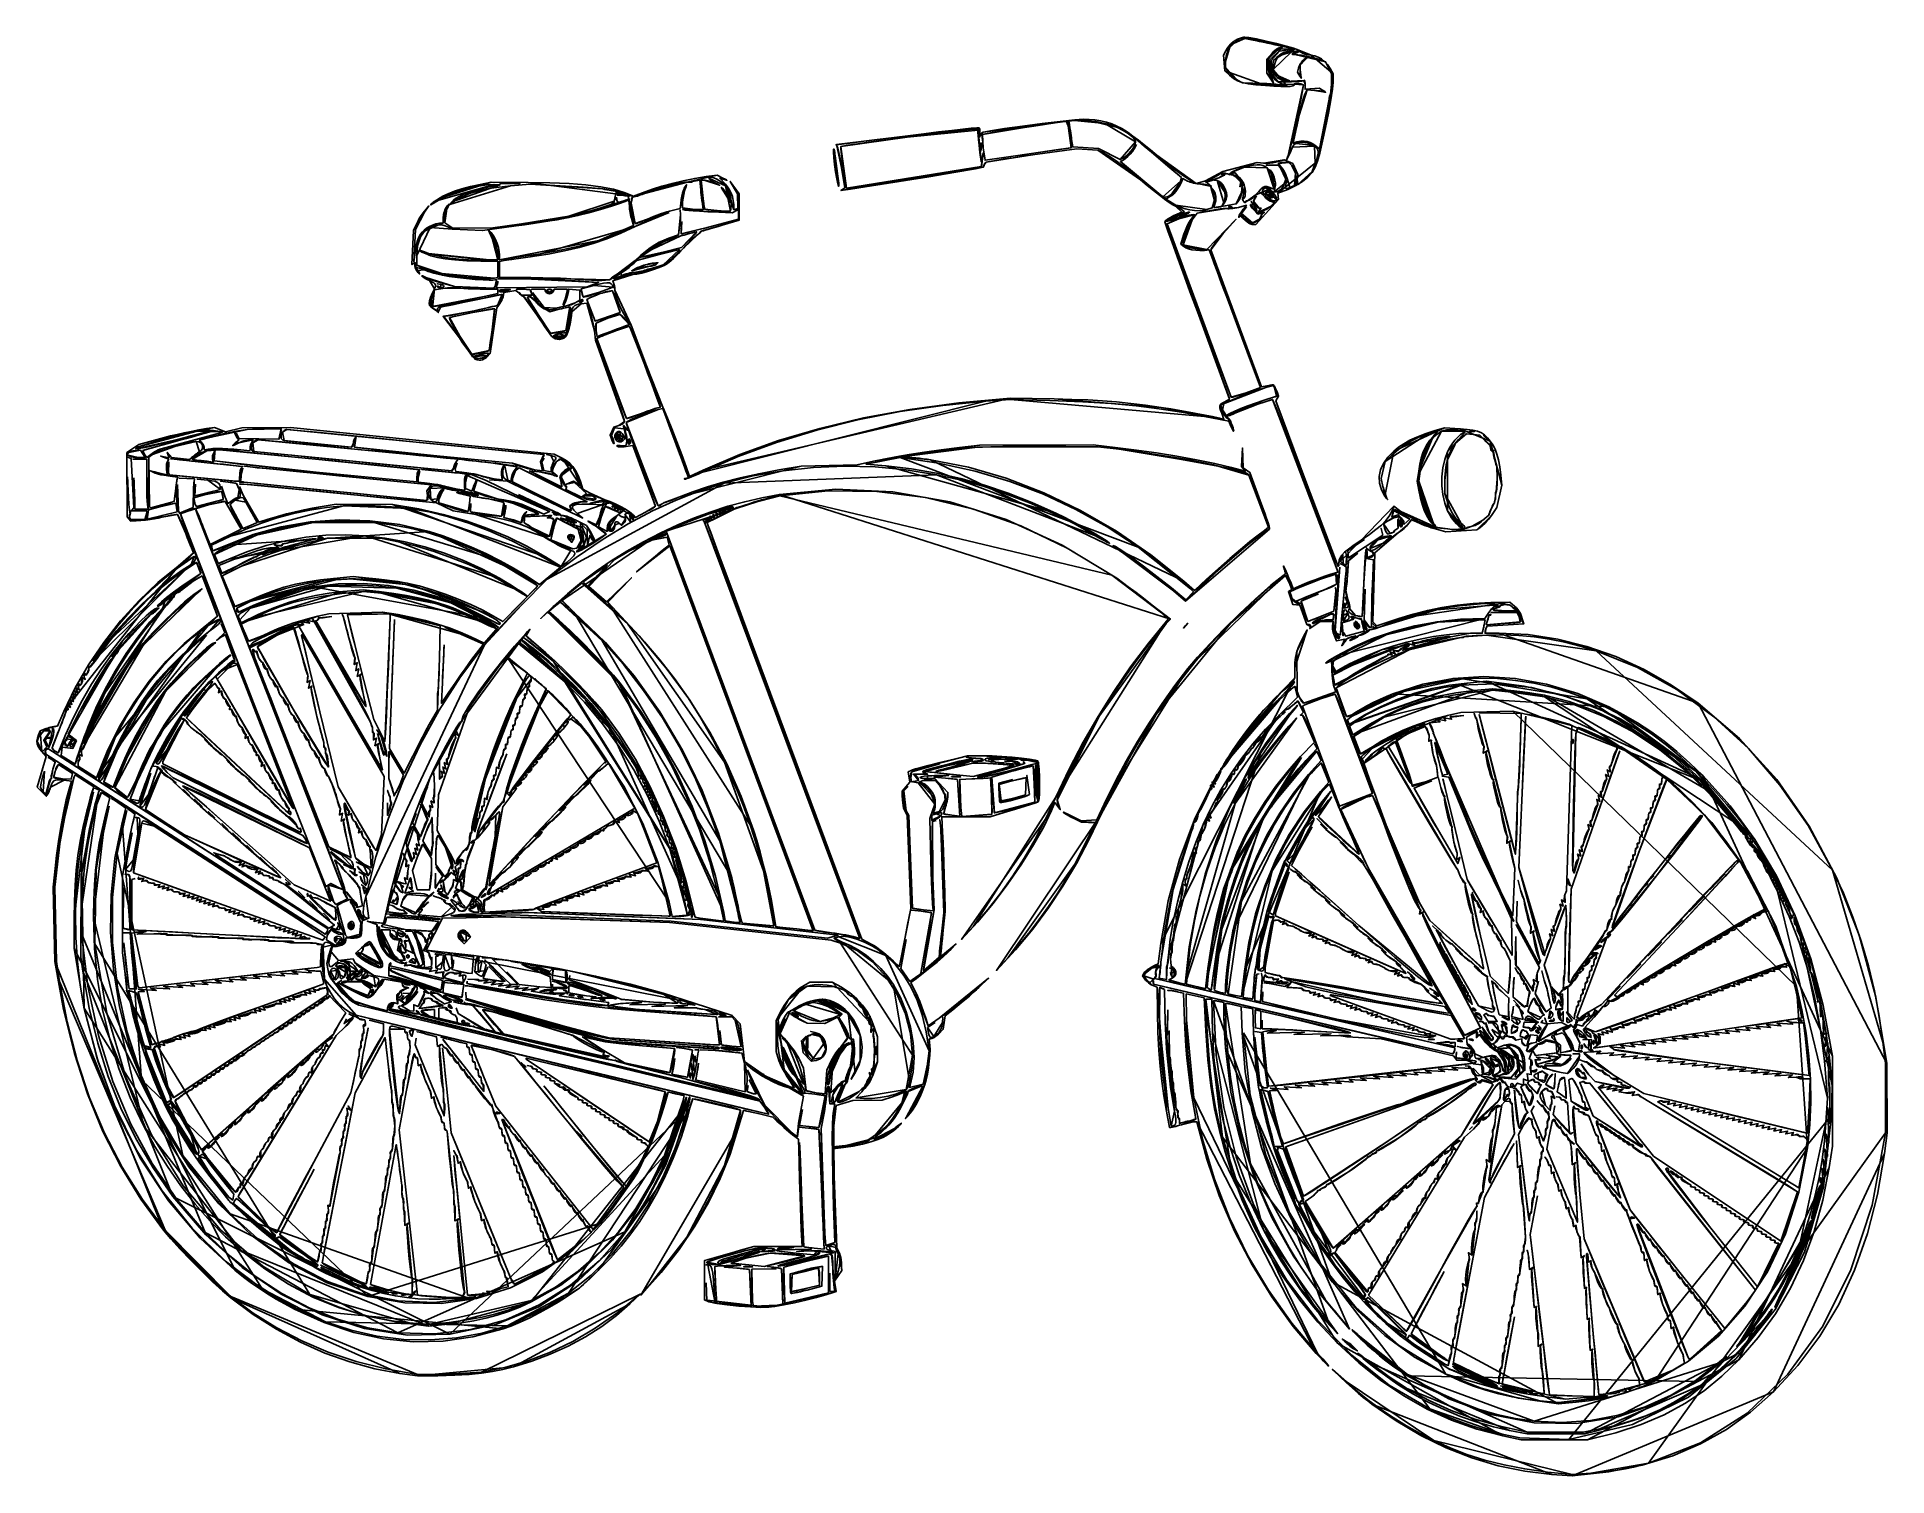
# Model space of a CAD drawing. Extents: x 0.3 to 49.4, y 16 to 54.1.
import ezdxf

# ---------------------------------------------------------------- set-up
doc = ezdxf.new("R2010")
doc.units = 0
doc.layers.get('0').update_dxf_attribs({"linetype": 'CONTINUOUS'})

msp = doc.modelspace()

# ---------------------------------------------------------------- linework, layer by layer
at = {"color": 178}
for points in [[(32.191, 54.112), (32.131, 54.089), (32.072, 54.056), (32.015, 54.014), (31.96, 53.965), (31.909, 53.909), (31.864, 53.848), (31.825, 53.784), (32.191, 54.112)], [(32.126, 54.025), (31.951, 53.937), (32.126, 54.025)], [(32.332, 54.113), (32.32, 54.111), (32.3, 54.104), (32.274, 54.094), (32.242, 54.08), (32.205, 54.064), (32.166, 54.045), (32.126, 54.025), (32.332, 54.113)], [(32.329, 54.149), (32.32, 54.147), (32.306, 54.144), (32.288, 54.139), (32.267, 54.134), (32.243, 54.127), (32.217, 54.12), (32.191, 54.112), (32.329, 54.149)], [(33.719, 53.814), (33.622, 53.851), (33.426, 53.908), (33.17, 53.975), (32.894, 54.041), (32.636, 54.099), (32.434, 54.138), (32.329, 54.149), (33.719, 53.814)], [(32.823, 54.011), (32.717, 54.034), (32.618, 54.056), (32.529, 54.075), (32.453, 54.091), (32.393, 54.103), (32.351, 54.11), (32.332, 54.113), (32.823, 54.011)], [(33.38, 53.891), (33.346, 53.898), (33.291, 53.909), (33.218, 53.924), (33.131, 53.943), (33.035, 53.964), (32.931, 53.987), (32.823, 54.011), (33.38, 53.891)], [(31.825, 53.784), (31.766, 53.669), (31.825, 53.784)], [(31.766, 53.669), (31.801, 53.249), (31.766, 53.669)], [(31.951, 53.937), (31.91, 53.851), (31.877, 53.773), (31.852, 53.704), (31.834, 53.643), (31.822, 53.59), (31.816, 53.543), (31.814, 53.502), (31.951, 53.937)], [(33.052, 53.721), (32.91, 53.565), (33.052, 53.721)], [(32.91, 53.565), (32.911, 53.193), (32.91, 53.565)], [(32.95, 53.559), (33.014, 53.634), (33.07, 53.696), (33.118, 53.745), (33.158, 53.782), (33.191, 53.81), (33.218, 53.829), (33.24, 53.84), (32.95, 53.559)], [(32.95, 53.381), (32.95, 53.559), (32.95, 53.381)], [(32.989, 53.535), (33.293, 53.839), (32.989, 53.535)], [(32.989, 53.391), (32.989, 53.535), (32.989, 53.391)], [(33.25, 53.773), (33.028, 53.524), (33.25, 53.773)], [(33.028, 53.524), (33.038, 53.193), (33.028, 53.524)], [(33.038, 53.193), (33.094, 53.538), (33.038, 53.193)], [(33.322, 53.873), (33.28, 53.87), (33.238, 53.86), (33.198, 53.842), (33.16, 53.819), (33.122, 53.79), (33.086, 53.757), (33.052, 53.721), (33.322, 53.873)], [(33.094, 53.538), (33.172, 53.606), (33.239, 53.659), (33.297, 53.699), (33.345, 53.729), (33.386, 53.748), (33.421, 53.758), (33.45, 53.761), (33.094, 53.538)], [(33.557, 53.749), (33.424, 53.715), (33.32, 53.677), (33.241, 53.631), (33.183, 53.574), (33.142, 53.503), (33.114, 53.413), (33.095, 53.3), (33.557, 53.749)], [(33.24, 53.84), (33.322, 53.873), (33.24, 53.84)], [(33.596, 53.829), (33.25, 53.773), (33.596, 53.829)], [(33.293, 53.839), (33.596, 53.829), (33.293, 53.839)], [(33.67, 53.834), (33.61, 53.846), (33.557, 53.857), (33.511, 53.866), (33.47, 53.874), (33.435, 53.881), (33.406, 53.886), (33.38, 53.891), (33.67, 53.834)], [(33.45, 53.761), (33.476, 53.762), (33.502, 53.765), (33.529, 53.77), (33.554, 53.775), (33.578, 53.782), (33.598, 53.789), (33.613, 53.798), (33.45, 53.761)], [(33.749, 53.766), (33.737, 53.77), (33.717, 53.771), (33.692, 53.77), (33.662, 53.767), (33.629, 53.763), (33.593, 53.757), (33.557, 53.749), (33.749, 53.766)], [(33.655, 53.682), (33.615, 53.684), (33.591, 53.689), (33.583, 53.696), (33.59, 53.705), (33.61, 53.715), (33.645, 53.725), (33.693, 53.734), (33.655, 53.682)], [(33.613, 53.798), (33.67, 53.834), (33.613, 53.798)], [(34.474, 53.489), (34.354, 53.535), (34.223, 53.576), (34.089, 53.612), (33.958, 53.641), (33.837, 53.663), (33.734, 53.677), (33.655, 53.682), (34.474, 53.489)], [(33.693, 53.734), (33.713, 53.738), (33.73, 53.742), (33.743, 53.747), (33.751, 53.752), (33.756, 53.757), (33.755, 53.762), (33.749, 53.766), (33.693, 53.734)], [(34.087, 53.664), (34.018, 53.673), (33.964, 53.682), (33.92, 53.694), (33.879, 53.711), (33.836, 53.735), (33.784, 53.768), (33.719, 53.814), (34.087, 53.664)], [(33.798, 53.42), (33.861, 53.475), (33.909, 53.519), (33.944, 53.552), (33.967, 53.577), (33.979, 53.592), (33.982, 53.601), (33.977, 53.604), (33.798, 53.42)], [(33.977, 53.604), (33.967, 53.602), (33.953, 53.595), (33.937, 53.585), (33.919, 53.571), (33.9, 53.555), (33.88, 53.536), (33.86, 53.516), (33.977, 53.604)], [(34.673, 53.176), (34.597, 53.31), (34.521, 53.419), (34.444, 53.503), (34.362, 53.568), (34.277, 53.614), (34.185, 53.645), (34.087, 53.664), (34.673, 53.176)], [(31.801, 53.249), (31.919, 53.132), (32.026, 53.045), (32.136, 52.982), (32.262, 52.938), (32.419, 52.906), (32.621, 52.882), (32.883, 52.859), (31.801, 53.249)], [(31.814, 53.502), (31.814, 53.341), (31.814, 53.502)], [(31.814, 53.341), (31.871, 53.26), (31.923, 53.191), (31.972, 53.135), (32.017, 53.089), (32.059, 53.053), (32.097, 53.026), (32.131, 53.006), (31.814, 53.341)], [(32.911, 53.193), (33.087, 52.928), (32.911, 53.193)], [(33.087, 52.928), (33.046, 53.015), (33.013, 53.094), (32.988, 53.166), (32.97, 53.229), (32.958, 53.286), (32.952, 53.337), (32.95, 53.381), (33.087, 52.928)], [(33.418, 52.89), (33.315, 52.908), (33.222, 52.948), (33.143, 53.006), (33.078, 53.082), (33.03, 53.172), (32.999, 53.276), (32.989, 53.391), (33.418, 52.89)], [(33.095, 53.3), (33.074, 53.134), (33.095, 53.3)], [(33.074, 53.134), (33.217, 52.958), (33.074, 53.134)], [(33.176, 53.135), (33.16, 53.154), (33.145, 53.169), (33.132, 53.18), (33.122, 53.187), (33.113, 53.189), (33.108, 53.187), (33.106, 53.18), (33.176, 53.135)], [(33.106, 53.18), (33.118, 53.146), (33.149, 53.109), (33.195, 53.07), (33.249, 53.035), (33.308, 53.006), (33.365, 52.987), (33.415, 52.981), (33.106, 53.18)], [(33.517, 52.985), (33.434, 53.007), (33.364, 53.029), (33.306, 53.05), (33.26, 53.072), (33.223, 53.094), (33.196, 53.115), (33.176, 53.135), (33.517, 52.985)], [(33.752, 53.324), (33.726, 53.22), (33.752, 53.324)], [(33.726, 53.22), (33.764, 53.155), (33.793, 53.108), (33.813, 53.077), (33.825, 53.06), (33.831, 53.055), (33.831, 53.061), (33.826, 53.075), (33.726, 53.22)], [(33.86, 53.516), (33.841, 53.493), (33.821, 53.467), (33.803, 53.438), (33.786, 53.408), (33.772, 53.378), (33.76, 53.35), (33.752, 53.324), (33.86, 53.516)], [(33.797, 53.287), (33.798, 53.42), (33.797, 53.287)], [(33.826, 53.075), (33.819, 53.097), (33.813, 53.123), (33.807, 53.154), (33.803, 53.186), (33.799, 53.22), (33.797, 53.254), (33.797, 53.287), (33.826, 53.075)], [(34.634, 53.176), (34.474, 53.489), (34.634, 53.176)], [(34.634, 52.901), (34.634, 53.176), (34.634, 52.901)], [(34.673, 52.938), (34.673, 53.176), (34.673, 52.938)], [(32.131, 53.006), (32.272, 52.937), (32.131, 53.006)], [(32.272, 52.937), (32.539, 52.927), (32.752, 52.918), (32.914, 52.911), (33.031, 52.905), (33.109, 52.899), (33.152, 52.895), (33.165, 52.892), (32.272, 52.937)], [(32.883, 52.859), (33.103, 52.844), (33.285, 52.835), (33.428, 52.833), (33.534, 52.838), (33.604, 52.85), (33.638, 52.869), (33.637, 52.895), (32.883, 52.859)], [(33.165, 52.892), (33.17, 52.889), (33.185, 52.886), (33.208, 52.884), (33.239, 52.882), (33.275, 52.881), (33.316, 52.88), (33.361, 52.88), (33.165, 52.892)], [(33.217, 52.958), (33.413, 52.959), (33.571, 52.962), (33.693, 52.966), (33.783, 52.972), (33.845, 52.98), (33.883, 52.988), (33.899, 52.997), (33.217, 52.958)], [(33.361, 52.88), (33.402, 52.881), (33.433, 52.882), (33.453, 52.883), (33.462, 52.885), (33.459, 52.886), (33.445, 52.888), (33.418, 52.89), (33.361, 52.88)], [(33.415, 52.981), (33.517, 52.985), (33.415, 52.981)], [(33.883, 52.879), (33.872, 52.777), (33.825, 52.526), (33.756, 52.183), (33.674, 51.804), (33.594, 51.444), (33.526, 51.159), (33.483, 51.004), (33.883, 52.879)], [(33.637, 52.895), (33.643, 52.907), (33.671, 52.913), (33.714, 52.914), (33.765, 52.911), (33.816, 52.904), (33.858, 52.893), (33.883, 52.879), (33.637, 52.895)], [(33.983, 52.749), (33.954, 52.702), (33.924, 52.635), (33.894, 52.549), (33.864, 52.447), (33.833, 52.332), (33.803, 52.208), (33.774, 52.077), (33.983, 52.749)], [(33.899, 52.997), (33.905, 53.002), (33.911, 53), (33.917, 52.991), (33.921, 52.976), (33.925, 52.955), (33.927, 52.929), (33.928, 52.899), (33.899, 52.997)], [(33.928, 52.899), (33.929, 52.762), (33.928, 52.899)], [(33.929, 52.762), (34.312, 52.788), (33.929, 52.762)], [(34.181, 52.733), (33.983, 52.749), (34.181, 52.733)], [(34.457, 52.688), (34.434, 52.695), (34.403, 52.703), (34.365, 52.71), (34.322, 52.717), (34.276, 52.723), (34.228, 52.729), (34.181, 52.733), (34.457, 52.688)], [(34.259, 50.855), (34.319, 51.071), (34.393, 51.383), (34.471, 51.75), (34.547, 52.131), (34.611, 52.484), (34.656, 52.767), (34.673, 52.938), (34.259, 50.855)], [(34.312, 52.788), (34.377, 52.751), (34.424, 52.722), (34.456, 52.702), (34.473, 52.689), (34.478, 52.684), (34.472, 52.684), (34.457, 52.688), (34.312, 52.788)], [(34.57, 52.498), (34.571, 52.527), (34.573, 52.553), (34.577, 52.577), (34.582, 52.597), (34.588, 52.612), (34.595, 52.621), (34.602, 52.625), (34.57, 52.498)], [(34.602, 52.625), (34.61, 52.632), (34.616, 52.653), (34.622, 52.686), (34.627, 52.728), (34.63, 52.78), (34.633, 52.838), (34.634, 52.901), (34.602, 52.625)], [(33.774, 52.077), (33.745, 51.944), (33.717, 51.818), (33.692, 51.702), (33.669, 51.6), (33.65, 51.517), (33.637, 51.455), (33.628, 51.42), (33.774, 52.077)], [(34.309, 51.178), (34.387, 51.538), (34.449, 51.831), (34.496, 52.063), (34.53, 52.24), (34.553, 52.367), (34.566, 52.451), (34.57, 52.498), (34.309, 51.178)], [(25.25, 51.675), (25.25, 51.694), (25.19, 51.701), (25.051, 51.694), (24.817, 51.671), (24.469, 51.631), (23.991, 51.572), (23.364, 51.491), (25.25, 51.675)], [(25.276, 51.742), (25.218, 51.741), (25.071, 51.728), (24.845, 51.704), (24.551, 51.671), (24.203, 51.63), (23.811, 51.582), (23.386, 51.529), (25.276, 51.742)], [(25.329, 50.843), (25.299, 51.085), (25.276, 51.279), (25.26, 51.428), (25.25, 51.538), (25.245, 51.613), (25.246, 51.657), (25.25, 51.675), (25.329, 50.843)], [(25.298, 51.575), (25.3, 51.608), (25.301, 51.641), (25.299, 51.67), (25.296, 51.696), (25.29, 51.717), (25.284, 51.733), (25.276, 51.742), (25.298, 51.575)], [(25.3, 51.517), (25.297, 51.501), (25.294, 51.493), (25.293, 51.495), (25.293, 51.504), (25.293, 51.52), (25.295, 51.544), (25.298, 51.575), (25.3, 51.517)], [(25.383, 51.622), (25.368, 51.616), (25.353, 51.605), (25.338, 51.591), (25.325, 51.575), (25.314, 51.556), (25.306, 51.537), (25.3, 51.517), (25.383, 51.622)], [(25.369, 51.56), (25.364, 51.545), (25.362, 51.514), (25.363, 51.471), (25.366, 51.416), (25.372, 51.351), (25.379, 51.28), (25.389, 51.205), (25.369, 51.56)], [(26.48, 51.749), (26.231, 51.711), (26.001, 51.675), (25.797, 51.642), (25.625, 51.612), (25.491, 51.588), (25.404, 51.57), (25.369, 51.56), (26.48, 51.749)], [(28.037, 51.968), (27.817, 51.952), (27.431, 51.91), (26.947, 51.851), (26.432, 51.784), (25.954, 51.718), (25.582, 51.661), (25.383, 51.622), (28.037, 51.968)], [(27.592, 51.916), (27.557, 51.91), (27.469, 51.897), (27.336, 51.877), (27.163, 51.851), (26.959, 51.821), (26.729, 51.786), (26.48, 51.749), (27.592, 51.916)], [(27.641, 51.793), (27.635, 51.822), (27.629, 51.848), (27.622, 51.871), (27.614, 51.89), (27.606, 51.904), (27.599, 51.913), (27.592, 51.916), (27.641, 51.793)], [(27.725, 51.212), (27.723, 51.235), (27.716, 51.295), (27.704, 51.381), (27.689, 51.484), (27.673, 51.594), (27.656, 51.7), (27.641, 51.793), (27.725, 51.212)], [(27.809, 51.93), (27.662, 51.915), (27.809, 51.93)], [(27.662, 51.915), (27.676, 51.823), (27.689, 51.74), (27.7, 51.664), (27.71, 51.596), (27.719, 51.534), (27.727, 51.479), (27.734, 51.43), (27.662, 51.915)], [(28.612, 51.858), (28.496, 51.883), (28.375, 51.904), (28.252, 51.92), (28.131, 51.931), (28.014, 51.936), (27.906, 51.936), (27.809, 51.93), (28.612, 51.858)], [(29.068, 51.723), (28.936, 51.787), (28.798, 51.842), (28.655, 51.886), (28.506, 51.922), (28.353, 51.947), (28.197, 51.962), (28.037, 51.968), (29.068, 51.723)], [(29.425, 51.364), (29.401, 51.433), (29.333, 51.509), (29.231, 51.59), (29.1, 51.669), (28.948, 51.744), (28.783, 51.808), (28.612, 51.858), (29.425, 51.364)], [(29.993, 51.013), (29.826, 51.151), (29.661, 51.285), (29.504, 51.409), (29.36, 51.519), (29.236, 51.611), (29.137, 51.68), (29.068, 51.723), (29.993, 51.013)], [(21.415, 51.169), (21.411, 51.094), (21.421, 50.95), (21.442, 50.766), (21.468, 50.569), (21.498, 50.388), (21.526, 50.251), (21.548, 50.186), (21.415, 51.169)], [(21.456, 50.999), (21.451, 51.051), (21.446, 51.096), (21.44, 51.132), (21.434, 51.158), (21.427, 51.174), (21.421, 51.178), (21.415, 51.169), (21.456, 50.999)], [(21.494, 51.293), (21.486, 51.292), (21.481, 51.289), (21.479, 51.286), (21.48, 51.281), (21.484, 51.276), (21.49, 51.27), (21.499, 51.263), (21.494, 51.293)], [(23.386, 51.529), (22.961, 51.475), (22.569, 51.425), (22.22, 51.382), (21.927, 51.345), (21.7, 51.317), (21.552, 51.299), (21.494, 51.293), (23.386, 51.529)], [(21.499, 51.263), (21.512, 51.242), (21.527, 51.195), (21.545, 51.125), (21.565, 51.036), (21.586, 50.931), (21.607, 50.815), (21.628, 50.689), (21.499, 51.263)], [(23.364, 51.491), (22.967, 51.44), (22.601, 51.391), (22.277, 51.346), (22.004, 51.308), (21.795, 51.277), (21.659, 51.256), (21.608, 51.244), (23.364, 51.491)], [(21.608, 51.244), (21.609, 51.178), (21.625, 51.02), (21.651, 50.806), (21.683, 50.575), (21.715, 50.361), (21.742, 50.202), (21.759, 50.134), (21.608, 51.244)], [(25.332, 51.332), (25.328, 51.33), (25.324, 51.321), (25.321, 51.309), (25.319, 51.292), (25.317, 51.272), (25.317, 51.249), (25.318, 51.225), (25.332, 51.332)], [(25.318, 51.225), (25.323, 51.117), (25.318, 51.225)], [(25.323, 51.117), (25.336, 51.186), (25.344, 51.239), (25.349, 51.278), (25.349, 51.304), (25.347, 51.321), (25.341, 51.33), (25.332, 51.332), (25.323, 51.117)], [(25.388, 51.078), (25.329, 50.843), (25.388, 51.078)], [(25.368, 50.903), (25.388, 51.078), (25.368, 50.903)], [(25.389, 51.205), (25.436, 50.877), (25.389, 51.205)], [(25.436, 50.877), (26.12, 50.977), (26.664, 51.056), (27.08, 51.117), (27.381, 51.161), (27.58, 51.19), (27.69, 51.207), (27.725, 51.212), (25.436, 50.877)], [(26.697, 51.022), (27.867, 51.185), (26.697, 51.022)], [(27.734, 51.43), (27.761, 51.234), (27.734, 51.43)], [(27.761, 51.234), (28.449, 51.187), (27.761, 51.234)], [(27.867, 51.185), (28.43, 51.149), (27.867, 51.185)], [(28.43, 51.149), (28.578, 51.074), (28.73, 50.984), (28.887, 50.881), (29.049, 50.766), (29.215, 50.639), (29.386, 50.502), (29.562, 50.356), (28.43, 51.149)], [(28.449, 51.187), (29.025, 50.895), (28.449, 51.187)], [(29.025, 50.895), (29.126, 50.955), (29.213, 51.023), (29.287, 51.095), (29.346, 51.169), (29.389, 51.24), (29.416, 51.306), (29.425, 51.364), (29.025, 50.895)], [(29.451, 51.3), (29.432, 51.245), (29.395, 51.181), (29.346, 51.111), (29.288, 51.042), (29.224, 50.978), (29.16, 50.923), (29.098, 50.882), (29.451, 51.3)], [(29.557, 51.341), (29.474, 51.414), (29.557, 51.341)], [(30.645, 50.422), (30.342, 50.677), (30.097, 50.884), (29.904, 51.046), (29.759, 51.169), (29.657, 51.256), (29.591, 51.312), (29.557, 51.341), (30.645, 50.422)], [(33.439, 50.891), (33.479, 50.972), (33.512, 51.041), (33.538, 51.097), (33.559, 51.142), (33.574, 51.178), (33.585, 51.206), (33.592, 51.225), (33.439, 50.891)], [(33.592, 51.225), (33.63, 51.286), (33.696, 51.329), (33.783, 51.352), (33.882, 51.356), (33.986, 51.341), (34.088, 51.306), (34.179, 51.25), (33.592, 51.225)], [(33.628, 51.42), (33.607, 51.331), (33.628, 51.42)], [(33.607, 51.331), (33.714, 51.365), (33.813, 51.383), (33.904, 51.387), (33.988, 51.376), (34.064, 51.353), (34.134, 51.318), (34.196, 51.273), (33.607, 51.331)], [(34.179, 51.25), (34.225, 51.21), (34.256, 51.169), (34.272, 51.123), (34.275, 51.067), (34.263, 50.997), (34.237, 50.91), (34.198, 50.799), (34.179, 51.25)], [(34.196, 51.273), (34.309, 51.178), (34.196, 51.273)], [(21.524, 50.46), (21.512, 50.536), (21.5, 50.618), (21.488, 50.702), (21.477, 50.786), (21.468, 50.865), (21.461, 50.938), (21.456, 50.999), (21.524, 50.46)], [(21.611, 50.08), (21.867, 50.112), (22.423, 50.197), (23.155, 50.313), (23.941, 50.441), (24.658, 50.56), (25.181, 50.651), (25.389, 50.691), (21.611, 50.08)], [(21.628, 50.689), (21.712, 50.144), (21.628, 50.689)], [(21.759, 50.134), (21.961, 50.162), (22.471, 50.241), (23.167, 50.353), (23.925, 50.476), (24.621, 50.591), (25.132, 50.677), (25.334, 50.715), (21.759, 50.134)], [(25.334, 50.715), (25.338, 50.723), (25.342, 50.739), (25.347, 50.762), (25.352, 50.791), (25.358, 50.825), (25.363, 50.863), (25.368, 50.903), (25.334, 50.715)], [(25.389, 50.691), (25.394, 50.697), (25.398, 50.705), (25.402, 50.713), (25.406, 50.723), (25.408, 50.733), (25.41, 50.744), (25.41, 50.754), (25.389, 50.691)], [(25.41, 50.754), (25.412, 50.764), (25.416, 50.775), (25.423, 50.787), (25.432, 50.798), (25.443, 50.809), (25.456, 50.819), (25.469, 50.827), (25.41, 50.754)], [(25.469, 50.827), (25.513, 50.839), (25.614, 50.858), (25.763, 50.883), (25.954, 50.913), (26.178, 50.947), (26.429, 50.984), (26.697, 51.022), (25.469, 50.827)], [(29.098, 50.882), (29.026, 50.843), (29.098, 50.882)], [(29.026, 50.843), (29.352, 50.571), (29.613, 50.353), (29.816, 50.185), (29.966, 50.061), (30.069, 49.978), (30.131, 49.928), (30.158, 49.908), (29.026, 50.843)], [(31.042, 50.266), (30.92, 50.328), (30.785, 50.409), (30.639, 50.507), (30.484, 50.62), (30.323, 50.743), (30.159, 50.875), (29.993, 51.013), (31.042, 50.266)], [(31.742, 50.577), (31.674, 50.522), (31.607, 50.475), (31.54, 50.435), (31.474, 50.402), (31.411, 50.374), (31.349, 50.351), (31.289, 50.333), (31.742, 50.577)], [(32.656, 50.817), (31.742, 50.577), (32.656, 50.817)], [(32.323, 50.696), (32.254, 50.675), (32.188, 50.653), (32.127, 50.63), (32.072, 50.608), (32.026, 50.587), (31.992, 50.569), (31.97, 50.553), (32.323, 50.696)], [(32.923, 50.676), (32.869, 50.715), (32.808, 50.742), (32.737, 50.757), (32.655, 50.76), (32.56, 50.75), (32.45, 50.729), (32.323, 50.696), (32.923, 50.676)], [(32.832, 50.798), (32.656, 50.817), (32.832, 50.798)], [(33.37, 50.891), (33.257, 50.858), (33.157, 50.832), (33.071, 50.814), (32.996, 50.803), (32.933, 50.796), (32.878, 50.795), (32.832, 50.798), (33.37, 50.891)], [(33.212, 50.745), (32.903, 50.745), (33.212, 50.745)], [(33.106, 50.11), (33.101, 50.224), (33.087, 50.327), (33.066, 50.421), (33.037, 50.503), (33.003, 50.573), (32.965, 50.631), (32.923, 50.676), (33.106, 50.11)], [(33.003, 50.626), (33.047, 50.566), (33.083, 50.498), (33.111, 50.426), (33.13, 50.352), (33.14, 50.278), (33.14, 50.206), (33.129, 50.138), (33.003, 50.626)], [(33.204, 50.009), (33.47, 50.106), (33.688, 50.207), (33.864, 50.315), (34.004, 50.431), (34.113, 50.558), (34.196, 50.699), (34.259, 50.855), (33.204, 50.009)], [(33.274, 50.676), (33.212, 50.745), (33.274, 50.676)], [(33.495, 50.823), (33.414, 50.822), (33.349, 50.82), (33.3, 50.816), (33.264, 50.811), (33.241, 50.805), (33.228, 50.798), (33.224, 50.79), (33.495, 50.823)], [(33.224, 50.79), (33.226, 50.781), (33.232, 50.769), (33.241, 50.754), (33.253, 50.738), (33.267, 50.721), (33.283, 50.704), (33.301, 50.687), (33.224, 50.79)], [(33.422, 50.381), (33.394, 50.451), (33.369, 50.51), (33.346, 50.559), (33.325, 50.6), (33.306, 50.632), (33.289, 50.657), (33.274, 50.676), (33.422, 50.381)], [(33.301, 50.687), (33.319, 50.668), (33.339, 50.644), (33.358, 50.616), (33.376, 50.586), (33.393, 50.554), (33.408, 50.522), (33.419, 50.491), (33.301, 50.687)], [(33.602, 50.793), (33.37, 50.891), (33.602, 50.793)], [(33.483, 51.004), (33.439, 50.891), (33.483, 51.004)], [(33.574, 50.738), (33.495, 50.823), (33.574, 50.738)], [(33.674, 50.532), (33.667, 50.562), (33.657, 50.594), (33.644, 50.626), (33.628, 50.658), (33.611, 50.688), (33.593, 50.715), (33.574, 50.738), (33.674, 50.532)], [(33.741, 50.5), (33.602, 50.793), (33.741, 50.5)], [(34.114, 50.576), (34.011, 50.474), (33.928, 50.393), (33.861, 50.331), (33.811, 50.287), (33.774, 50.257), (33.75, 50.241), (33.736, 50.236), (34.114, 50.576)], [(34.198, 50.799), (34.114, 50.576), (34.198, 50.799)], [(12.329, 50.295), (12.038, 50.239), (11.78, 50.181), (11.552, 50.12), (11.354, 50.056), (11.184, 49.991), (11.042, 49.924), (10.926, 49.856), (12.329, 50.295)], [(10.936, 49.823), (11.096, 49.913), (11.293, 49.999), (11.516, 50.076), (11.752, 50.142), (11.987, 50.192), (12.21, 50.223), (12.407, 50.232), (10.936, 49.823)], [(11.234, 49.707), (11.393, 49.821), (11.575, 49.919), (11.78, 50.002), (12.009, 50.07), (12.261, 50.125), (12.537, 50.167), (12.838, 50.198), (11.234, 49.707)], [(12.564, 50.229), (12.265, 50.169), (12.006, 50.106), (11.786, 50.042), (11.605, 49.975), (11.462, 49.909), (11.357, 49.843), (11.289, 49.779), (12.564, 50.229)], [(13.308, 50.29), (12.329, 50.295), (13.308, 50.29)], [(12.407, 50.232), (12.564, 50.229), (12.407, 50.232)], [(12.603, 50.275), (12.598, 50.275), (12.593, 50.274), (12.587, 50.273), (12.581, 50.272), (12.575, 50.27), (12.569, 50.268), (12.564, 50.266), (12.603, 50.275)], [(12.564, 50.266), (12.567, 50.264), (12.583, 50.262), (12.612, 50.261), (12.652, 50.26), (12.7, 50.259), (12.756, 50.258), (12.819, 50.258), (12.564, 50.266)], [(13.093, 50.258), (12.951, 50.263), (12.838, 50.267), (12.751, 50.27), (12.686, 50.272), (12.641, 50.274), (12.615, 50.275), (12.603, 50.275), (13.093, 50.258)], [(12.819, 50.258), (13.093, 50.258), (12.819, 50.258)], [(12.838, 50.198), (13.358, 50.24), (12.838, 50.198)], [(16.106, 49.922), (15.86, 50.026), (15.57, 50.11), (15.231, 50.177), (14.841, 50.226), (14.393, 50.26), (13.883, 50.281), (13.308, 50.29), (16.106, 49.922)], [(13.358, 50.24), (13.878, 50.214), (14.302, 50.192), (14.64, 50.172), (14.898, 50.155), (15.087, 50.14), (15.214, 50.127), (15.288, 50.117), (13.358, 50.24)], [(15.288, 50.117), (15.341, 50.106), (15.398, 50.096), (15.455, 50.086), (15.513, 50.077), (15.566, 50.068), (15.615, 50.061), (15.656, 50.055), (15.288, 50.117)], [(17.538, 50.298), (17.463, 50.297), (17.335, 50.277), (17.169, 50.24), (16.978, 50.19), (16.777, 50.131), (16.58, 50.066), (16.401, 50), (17.538, 50.298)], [(18.322, 50.48), (18.032, 50.446), (17.729, 50.396), (17.424, 50.334), (17.128, 50.264), (16.853, 50.19), (16.61, 50.115), (16.411, 50.043), (18.322, 50.48)], [(17.342, 49.6), (17.358, 49.729), (17.374, 49.838), (17.39, 49.929), (17.405, 50.002), (17.421, 50.061), (17.437, 50.105), (17.452, 50.138), (17.342, 49.6)], [(17.452, 50.138), (17.482, 50.191), (17.502, 50.221), (17.513, 50.23), (17.514, 50.218), (17.506, 50.186), (17.488, 50.135), (17.46, 50.066), (17.452, 50.138)], [(17.675, 50.315), (17.66, 50.307), (17.642, 50.301), (17.622, 50.296), (17.6, 50.294), (17.579, 50.293), (17.558, 50.294), (17.538, 50.298), (17.675, 50.315)], [(17.862, 50.353), (17.822, 50.352), (17.787, 50.349), (17.757, 50.344), (17.731, 50.338), (17.709, 50.331), (17.691, 50.324), (17.675, 50.315), (17.862, 50.353)], [(17.888, 50.089), (17.862, 50.353), (17.888, 50.089)], [(17.958, 49.57), (17.944, 49.653), (17.932, 49.734), (17.921, 49.811), (17.911, 49.886), (17.902, 49.957), (17.895, 50.025), (17.888, 50.089), (17.958, 49.57)], [(17.982, 50.353), (17.901, 50.353), (17.982, 50.353)], [(17.901, 50.353), (17.917, 50.192), (17.931, 50.057), (17.943, 49.946), (17.954, 49.858), (17.962, 49.789), (17.969, 49.738), (17.974, 49.702), (17.901, 50.353)], [(18.389, 50.216), (18.289, 50.257), (18.205, 50.29), (18.137, 50.315), (18.081, 50.333), (18.038, 50.345), (18.005, 50.351), (17.982, 50.353), (18.389, 50.216)], [(18.547, 50.201), (18.481, 50.266), (18.402, 50.325), (18.318, 50.375), (18.238, 50.411), (18.17, 50.43), (18.123, 50.427), (18.106, 50.4), (18.547, 50.201)], [(18.106, 50.4), (18.11, 50.39), (18.12, 50.378), (18.137, 50.363), (18.159, 50.346), (18.185, 50.328), (18.215, 50.31), (18.247, 50.292), (18.106, 50.4)], [(18.247, 50.292), (18.389, 50.216), (18.247, 50.292)], [(18.478, 50.407), (18.322, 50.48), (18.478, 50.407)], [(18.544, 50.246), (18.4, 50.407), (18.544, 50.246)], [(18.4, 50.407), (18.485, 50.375), (18.544, 50.356), (18.576, 50.348), (18.585, 50.349), (18.57, 50.36), (18.534, 50.38), (18.478, 50.407), (18.4, 50.407)], [(18.437, 50.157), (18.434, 50.154), (18.437, 50.144), (18.445, 50.129), (18.457, 50.109), (18.472, 50.085), (18.491, 50.058), (18.513, 50.029), (18.437, 50.157)], [(18.691, 49.77), (18.68, 49.81), (18.649, 49.873), (18.605, 49.948), (18.555, 50.024), (18.506, 50.091), (18.464, 50.139), (18.437, 50.157), (18.691, 49.77)], [(18.772, 49.563), (18.767, 49.692), (18.752, 49.808), (18.728, 49.913), (18.694, 50.008), (18.653, 50.094), (18.602, 50.173), (18.544, 50.246), (18.772, 49.563)], [(18.683, 49.531), (18.698, 49.659), (18.701, 49.775), (18.691, 49.879), (18.67, 49.973), (18.639, 50.057), (18.597, 50.132), (18.547, 50.201), (18.683, 49.531)], [(18.909, 49.987), (18.674, 50.319), (18.909, 49.987)], [(18.674, 50.319), (18.864, 49.99), (18.674, 50.319)], [(21.548, 50.186), (21.554, 50.187), (21.556, 50.204), (21.555, 50.234), (21.551, 50.277), (21.545, 50.33), (21.536, 50.391), (21.524, 50.46), (21.548, 50.186)], [(21.712, 50.144), (21.611, 50.08), (21.712, 50.144)], [(29.562, 50.356), (29.739, 50.209), (29.907, 50.073), (30.062, 49.951), (30.202, 49.846), (30.321, 49.761), (30.419, 49.696), (30.49, 49.656), (29.562, 50.356)], [(30.158, 49.908), (30.217, 49.898), (30.291, 49.921), (30.371, 49.971), (30.451, 50.043), (30.524, 50.129), (30.583, 50.224), (30.62, 50.321), (30.158, 49.908)], [(30.683, 50.392), (30.649, 50.298), (30.604, 50.209), (30.554, 50.126), (30.499, 50.053), (30.443, 49.991), (30.39, 49.944), (30.341, 49.913), (30.683, 50.392)], [(30.62, 50.321), (30.645, 50.422), (30.62, 50.321)], [(30.808, 50.326), (30.683, 50.392), (30.808, 50.326)], [(31.109, 50.254), (31.065, 50.257), (31.019, 50.264), (30.971, 50.273), (30.925, 50.284), (30.881, 50.297), (30.841, 50.311), (30.808, 50.326), (31.109, 50.254)], [(31.289, 50.333), (31.042, 50.266), (31.289, 50.333)], [(31.442, 50.186), (31.39, 50.204), (31.34, 50.219), (31.29, 50.231), (31.242, 50.24), (31.196, 50.247), (31.151, 50.251), (31.109, 50.254), (31.442, 50.186)], [(31.344, 50.313), (31.285, 50.312), (31.344, 50.313)], [(31.285, 50.312), (31.442, 50.186), (31.285, 50.312)], [(31.638, 50.415), (31.582, 50.392), (31.528, 50.371), (31.478, 50.352), (31.432, 50.336), (31.394, 50.324), (31.363, 50.316), (31.344, 50.313), (31.638, 50.415)], [(31.55, 49.914), (31.424, 50.165), (31.55, 49.914)], [(31.424, 50.165), (31.476, 50.114), (31.515, 50.056), (31.542, 49.994), (31.557, 49.93), (31.562, 49.866), (31.556, 49.805), (31.54, 49.748), (31.424, 50.165)], [(31.597, 50.343), (31.52, 50.353), (31.597, 50.343)], [(31.853, 49.944), (31.844, 50.013), (31.821, 50.086), (31.785, 50.16), (31.742, 50.228), (31.694, 50.284), (31.644, 50.325), (31.597, 50.343), (31.853, 49.944)], [(31.606, 50.316), (31.673, 50.272), (31.729, 50.206), (31.771, 50.124), (31.798, 50.031), (31.809, 49.935), (31.801, 49.84), (31.772, 49.753), (31.606, 50.316)], [(31.784, 50.497), (31.798, 50.498), (31.799, 50.495), (31.788, 50.486), (31.765, 50.474), (31.732, 50.457), (31.689, 50.437), (31.638, 50.415), (31.784, 50.497)], [(31.72, 50.517), (31.717, 50.508), (31.717, 50.501), (31.723, 50.496), (31.733, 50.493), (31.746, 50.492), (31.764, 50.493), (31.784, 50.497), (31.72, 50.517)], [(31.828, 50.529), (31.808, 50.534), (31.789, 50.537), (31.77, 50.537), (31.754, 50.535), (31.739, 50.531), (31.728, 50.525), (31.72, 50.517), (31.828, 50.529)], [(31.999, 50.493), (31.977, 50.496), (31.952, 50.5), (31.926, 50.504), (31.899, 50.51), (31.874, 50.516), (31.849, 50.522), (31.828, 50.529), (31.999, 50.493)], [(31.97, 50.553), (31.912, 50.495), (31.97, 50.553)], [(31.912, 50.495), (32.062, 50.552), (31.912, 50.495)], [(32.236, 50.349), (32.189, 50.39), (32.147, 50.423), (32.109, 50.448), (32.076, 50.467), (32.047, 50.481), (32.021, 50.489), (31.999, 50.493), (32.236, 50.349)], [(32.205, 50.314), (32.049, 50.471), (32.205, 50.314)], [(32.062, 50.552), (32.129, 50.483), (32.186, 50.421), (32.231, 50.365), (32.266, 50.314), (32.293, 50.268), (32.312, 50.227), (32.325, 50.19), (32.062, 50.552)], [(32.127, 50.392), (32.205, 50.314), (32.127, 50.392)], [(32.199, 50.177), (32.236, 50.349), (32.199, 50.177)], [(32.291, 50.295), (32.199, 50.177), (32.291, 50.295)], [(32.245, 50.021), (32.245, 50.053), (32.247, 50.086), (32.25, 50.118), (32.253, 50.149), (32.258, 50.178), (32.263, 50.203), (32.268, 50.223), (32.245, 50.021)], [(32.268, 50.223), (32.291, 50.295), (32.268, 50.223)], [(32.325, 50.19), (32.339, 50.12), (32.345, 50.049), (32.343, 49.984), (32.335, 49.928), (32.32, 49.888), (32.3, 49.866), (32.276, 49.869), (32.325, 50.19)], [(32.303, 50.118), (32.299, 50.116), (32.295, 50.109), (32.292, 50.099), (32.29, 50.085), (32.288, 50.069), (32.288, 50.05), (32.288, 50.03), (32.303, 50.118)], [(32.308, 50.001), (32.316, 50.032), (32.321, 50.058), (32.323, 50.08), (32.322, 50.097), (32.318, 50.109), (32.312, 50.116), (32.303, 50.118), (32.308, 50.001)], [(32.606, 49.948), (32.699, 50.05), (32.767, 50.122), (32.819, 50.166), (32.864, 50.185), (32.91, 50.185), (32.965, 50.168), (33.038, 50.138), (32.606, 49.948)], [(32.808, 50.101), (32.804, 50.086), (32.801, 50.071), (32.8, 50.055), (32.801, 50.04), (32.803, 50.025), (32.807, 50.012), (32.813, 50), (32.808, 50.101)], [(32.893, 50.157), (32.878, 50.156), (32.863, 50.152), (32.848, 50.145), (32.835, 50.136), (32.824, 50.126), (32.814, 50.114), (32.808, 50.101), (32.893, 50.157)], [(32.84, 49.957), (32.942, 50.098), (32.84, 49.957)], [(33.185, 49.805), (33.173, 49.869), (33.141, 49.937), (33.095, 50.003), (33.042, 50.064), (32.986, 50.112), (32.934, 50.145), (32.893, 50.157), (33.185, 49.805)], [(32.942, 50.098), (33.011, 50.033), (33.058, 49.982), (33.085, 49.943), (33.094, 49.915), (33.087, 49.896), (33.063, 49.886), (33.026, 49.883), (32.942, 50.098)], [(33.038, 50.138), (33.106, 50.11), (33.038, 50.138)], [(33.105, 50.04), (33.161, 50.045), (33.212, 50.06), (33.258, 50.083), (33.297, 50.115), (33.33, 50.154), (33.358, 50.199), (33.378, 50.249), (33.105, 50.04)], [(33.129, 50.138), (33.105, 50.04), (33.129, 50.138)], [(33.378, 50.249), (33.422, 50.381), (33.378, 50.249)], [(33.461, 50.365), (33.428, 50.272), (33.409, 50.204), (33.405, 50.159), (33.415, 50.134), (33.439, 50.126), (33.476, 50.134), (33.527, 50.155), (33.461, 50.365)], [(33.419, 50.491), (33.461, 50.365), (33.419, 50.491)], [(33.527, 50.155), (33.552, 50.166), (33.576, 50.177), (33.598, 50.187), (33.618, 50.195), (33.634, 50.202), (33.645, 50.207), (33.652, 50.21), (33.527, 50.155)], [(33.652, 50.21), (33.664, 50.225), (33.674, 50.257), (33.68, 50.302), (33.684, 50.357), (33.684, 50.416), (33.681, 50.476), (33.674, 50.532), (33.652, 50.21)], [(33.736, 50.236), (33.728, 50.239), (33.722, 50.249), (33.717, 50.265), (33.715, 50.285), (33.714, 50.309), (33.716, 50.337), (33.72, 50.368), (33.736, 50.236)], [(33.72, 50.368), (33.741, 50.5), (33.72, 50.368)], [(10.673, 49.668), (10.607, 49.592), (10.549, 49.52), (10.499, 49.452), (10.456, 49.389), (10.419, 49.329), (10.388, 49.273), (10.362, 49.222), (10.673, 49.668)], [(10.568, 49.52), (10.673, 49.668), (10.568, 49.52)], [(10.926, 49.856), (10.876, 49.823), (10.831, 49.791), (10.791, 49.763), (10.759, 49.738), (10.736, 49.719), (10.722, 49.705), (10.719, 49.698), (10.926, 49.856)], [(10.719, 49.698), (10.727, 49.699), (10.745, 49.707), (10.772, 49.72), (10.806, 49.74), (10.845, 49.764), (10.889, 49.792), (10.936, 49.823), (10.719, 49.698)], [(11.134, 49.629), (11.117, 49.598), (11.1, 49.562), (11.086, 49.523), (11.074, 49.482), (11.064, 49.441), (11.058, 49.401), (11.056, 49.364), (11.134, 49.629)], [(11.095, 49.219), (11.097, 49.31), (11.101, 49.386), (11.108, 49.449), (11.117, 49.5), (11.128, 49.54), (11.14, 49.57), (11.153, 49.592), (11.095, 49.219)], [(11.211, 49.707), (11.209, 49.713), (11.204, 49.712), (11.195, 49.706), (11.183, 49.693), (11.168, 49.676), (11.152, 49.655), (11.134, 49.629), (11.211, 49.707)], [(11.153, 49.592), (11.166, 49.61), (11.178, 49.629), (11.189, 49.648), (11.198, 49.666), (11.205, 49.682), (11.21, 49.696), (11.211, 49.707), (11.153, 49.592)], [(11.289, 49.779), (11.234, 49.707), (11.289, 49.779)], [(15.975, 49.834), (15.925, 49.8), (15.762, 49.739), (15.52, 49.66), (15.228, 49.572), (14.921, 49.486), (14.629, 49.411), (14.385, 49.356), (15.975, 49.834)], [(15.591, 49.795), (15.589, 49.758), (15.502, 49.708), (15.346, 49.648), (15.14, 49.582), (14.9, 49.515), (14.643, 49.452), (14.385, 49.396), (15.591, 49.795)], [(15.644, 50.036), (15.591, 49.795), (15.644, 50.036)], [(15.742, 49.999), (15.644, 50.036), (15.742, 49.999)], [(15.65, 49.897), (15.646, 49.883), (15.645, 49.867), (15.646, 49.851), (15.649, 49.836), (15.654, 49.821), (15.661, 49.808), (15.67, 49.797), (15.65, 49.897)], [(15.656, 50.055), (15.693, 50.049), (15.73, 50.043), (15.766, 50.035), (15.799, 50.026), (15.829, 50.017), (15.853, 50.008), (15.871, 50), (15.656, 50.055)], [(15.67, 49.797), (15.712, 49.754), (15.67, 49.797)], [(15.842, 49.941), (15.673, 49.956), (15.842, 49.941)], [(15.712, 49.754), (15.785, 49.784), (15.844, 49.806), (15.891, 49.822), (15.926, 49.832), (15.951, 49.837), (15.967, 49.837), (15.975, 49.834), (15.712, 49.754)], [(15.871, 50), (15.896, 49.982), (15.903, 49.97), (15.893, 49.965), (15.87, 49.964), (15.836, 49.97), (15.792, 49.982), (15.742, 49.999), (15.871, 50)], [(15.979, 49.924), (15.982, 49.925), (15.976, 49.927), (15.961, 49.929), (15.94, 49.931), (15.913, 49.934), (15.879, 49.938), (15.842, 49.941), (15.979, 49.924)], [(15.976, 49.875), (15.971, 49.886), (15.967, 49.896), (15.965, 49.905), (15.966, 49.913), (15.968, 49.919), (15.972, 49.923), (15.979, 49.924), (15.976, 49.875)], [(15.996, 49.669), (15.998, 49.707), (15.997, 49.744), (15.996, 49.779), (15.993, 49.811), (15.988, 49.838), (15.983, 49.86), (15.976, 49.875), (15.996, 49.669)], [(16.048, 49.34), (16.034, 49.383), (16.022, 49.431), (16.012, 49.482), (16.004, 49.533), (15.998, 49.583), (15.996, 49.629), (15.996, 49.669), (16.048, 49.34)], [(16.039, 49.74), (16.037, 49.655), (16.044, 49.56), (16.058, 49.462), (16.076, 49.37), (16.099, 49.289), (16.123, 49.229), (16.148, 49.197), (16.039, 49.74)], [(16.077, 49.902), (16.071, 49.902), (16.065, 49.893), (16.06, 49.875), (16.054, 49.85), (16.048, 49.819), (16.043, 49.781), (16.039, 49.74), (16.077, 49.902)], [(16.401, 50), (16.331, 49.973), (16.266, 49.95), (16.207, 49.93), (16.157, 49.915), (16.117, 49.905), (16.09, 49.9), (16.077, 49.902), (16.401, 50)], [(16.411, 50.043), (16.106, 49.922), (16.411, 50.043)], [(17.061, 49.529), (17.342, 49.6), (17.061, 49.529)], [(17.46, 50.066), (17.446, 50.029), (17.434, 49.988), (17.423, 49.944), (17.414, 49.898), (17.407, 49.853), (17.402, 49.81), (17.401, 49.771), (17.46, 50.066)], [(17.401, 49.771), (17.401, 49.617), (17.401, 49.771)], [(17.401, 49.617), (17.444, 49.603), (17.49, 49.592), (17.538, 49.583), (17.588, 49.577), (17.639, 49.573), (17.69, 49.571), (17.741, 49.57), (17.401, 49.617)], [(17.974, 49.702), (17.995, 49.579), (17.974, 49.702)], [(18.513, 50.029), (18.537, 49.997), (18.56, 49.963), (18.583, 49.927), (18.604, 49.892), (18.623, 49.859), (18.638, 49.829), (18.65, 49.804), (18.513, 50.029)], [(18.65, 49.804), (18.659, 49.782), (18.668, 49.765), (18.675, 49.754), (18.681, 49.749), (18.686, 49.75), (18.689, 49.757), (18.691, 49.77), (18.65, 49.804)], [(18.87, 49.597), (18.772, 49.563), (18.87, 49.597)], [(18.864, 49.99), (18.87, 49.597), (18.864, 49.99)], [(18.909, 49.285), (18.909, 49.987), (18.909, 49.285)], [(30.341, 49.913), (30.32, 49.903), (30.3, 49.892), (30.282, 49.88), (30.268, 49.869), (30.257, 49.858), (30.25, 49.848), (30.247, 49.84), (30.341, 49.913)], [(30.247, 49.84), (30.254, 49.83), (30.272, 49.814), (30.302, 49.794), (30.34, 49.771), (30.386, 49.744), (30.438, 49.716), (30.495, 49.688), (30.247, 49.84)], [(30.49, 49.656), (30.573, 49.615), (30.637, 49.579), (30.683, 49.549), (30.709, 49.525), (30.716, 49.507), (30.702, 49.495), (30.668, 49.491), (30.49, 49.656)], [(30.495, 49.688), (30.62, 49.633), (30.747, 49.59), (30.874, 49.56), (30.997, 49.542), (31.114, 49.537), (31.222, 49.545), (31.318, 49.568), (30.495, 49.688)], [(31.062, 49.472), (31.266, 49.516), (31.434, 49.549), (31.569, 49.573), (31.675, 49.589), (31.754, 49.597), (31.81, 49.6), (31.846, 49.597), (31.062, 49.472)], [(31.318, 49.568), (31.46, 49.615), (31.318, 49.568)], [(31.46, 49.615), (31.55, 49.914), (31.46, 49.615)], [(31.54, 49.748), (31.531, 49.722), (31.523, 49.698), (31.516, 49.677), (31.512, 49.658), (31.509, 49.643), (31.508, 49.632), (31.509, 49.627), (31.54, 49.748)], [(31.509, 49.627), (31.519, 49.626), (31.544, 49.628), (31.58, 49.632), (31.627, 49.638), (31.683, 49.646), (31.745, 49.656), (31.812, 49.667), (31.509, 49.627)], [(31.731, 49.668), (31.768, 49.717), (31.797, 49.762), (31.819, 49.804), (31.835, 49.844), (31.845, 49.88), (31.851, 49.913), (31.853, 49.944), (31.731, 49.668)], [(31.772, 49.753), (31.731, 49.668), (31.772, 49.753)], [(31.812, 49.667), (32.103, 49.718), (31.812, 49.667)], [(31.846, 49.597), (31.877, 49.593), (31.917, 49.592), (31.962, 49.595), (32.012, 49.6), (32.063, 49.607), (32.115, 49.617), (32.165, 49.628), (31.846, 49.597)], [(31.902, 49.644), (31.897, 49.642), (31.897, 49.64), (31.901, 49.637), (31.908, 49.633), (31.919, 49.629), (31.934, 49.624), (31.951, 49.62), (31.902, 49.644)], [(32.006, 49.624), (31.996, 49.633), (31.986, 49.64), (31.974, 49.645), (31.96, 49.647), (31.944, 49.648), (31.924, 49.647), (31.902, 49.644), (32.006, 49.624)], [(31.951, 49.62), (31.968, 49.616), (31.983, 49.614), (31.995, 49.613), (32.003, 49.614), (32.008, 49.616), (32.009, 49.62), (32.006, 49.624), (31.951, 49.62)], [(32.103, 49.718), (32.146, 49.773), (32.179, 49.824), (32.205, 49.871), (32.223, 49.915), (32.236, 49.954), (32.243, 49.989), (32.245, 50.021), (32.103, 49.718)], [(32.165, 49.628), (32.371, 49.683), (32.165, 49.628)], [(32.371, 49.683), (32.326, 49.629), (32.287, 49.581), (32.256, 49.539), (32.23, 49.503), (32.21, 49.471), (32.195, 49.443), (32.184, 49.42), (32.371, 49.683)], [(32.372, 49.645), (32.343, 49.611), (32.316, 49.578), (32.292, 49.547), (32.273, 49.519), (32.258, 49.495), (32.248, 49.476), (32.245, 49.463), (32.372, 49.645)], [(32.276, 49.869), (32.268, 49.872), (32.264, 49.87), (32.263, 49.864), (32.265, 49.853), (32.27, 49.839), (32.279, 49.822), (32.29, 49.802), (32.276, 49.869)], [(32.288, 50.03), (32.29, 50.012), (32.292, 49.997), (32.295, 49.988), (32.298, 49.984), (32.301, 49.984), (32.305, 49.99), (32.308, 50.001), (32.288, 50.03)], [(32.29, 49.802), (32.301, 49.782), (32.312, 49.767), (32.32, 49.755), (32.327, 49.749), (32.332, 49.747), (32.334, 49.75), (32.333, 49.758), (32.29, 49.802)], [(32.333, 49.758), (32.333, 49.769), (32.336, 49.779), (32.344, 49.787), (32.354, 49.795), (32.367, 49.8), (32.383, 49.804), (32.4, 49.805), (32.333, 49.758)], [(32.4, 49.805), (32.421, 49.809), (32.447, 49.819), (32.477, 49.836), (32.509, 49.858), (32.542, 49.885), (32.575, 49.915), (32.606, 49.948), (32.4, 49.805)], [(32.481, 49.695), (32.483, 49.704), (32.488, 49.707), (32.495, 49.703), (32.504, 49.695), (32.515, 49.681), (32.528, 49.662), (32.541, 49.638), (32.481, 49.695)], [(32.677, 49.448), (32.618, 49.508), (32.571, 49.559), (32.535, 49.6), (32.51, 49.634), (32.493, 49.661), (32.484, 49.681), (32.481, 49.695), (32.677, 49.448)], [(32.589, 49.659), (32.499, 49.788), (32.589, 49.659)], [(32.541, 49.638), (32.556, 49.614), (32.571, 49.591), (32.586, 49.571), (32.601, 49.555), (32.616, 49.542), (32.628, 49.534), (32.639, 49.531), (32.541, 49.638)], [(32.64, 49.938), (32.622, 49.913), (32.604, 49.888), (32.589, 49.863), (32.577, 49.84), (32.567, 49.82), (32.561, 49.803), (32.559, 49.79), (32.64, 49.938)], [(32.559, 49.79), (32.565, 49.759), (32.581, 49.725), (32.603, 49.691), (32.63, 49.659), (32.659, 49.633), (32.688, 49.616), (32.714, 49.609), (32.559, 49.79)], [(32.639, 49.531), (32.646, 49.534), (32.647, 49.544), (32.644, 49.559), (32.636, 49.579), (32.624, 49.603), (32.608, 49.63), (32.589, 49.659), (32.639, 49.531)], [(32.624, 49.178), (33.224, 49.838), (32.624, 49.178)], [(32.662, 49.487), (32.733, 49.506), (32.797, 49.527), (32.852, 49.55), (32.9, 49.574), (32.942, 49.6), (32.977, 49.626), (33.008, 49.653), (32.662, 49.487)], [(32.763, 49.609), (32.662, 49.487), (32.763, 49.609)], [(32.714, 49.609), (32.763, 49.609), (32.714, 49.609)], [(32.858, 49.905), (32.723, 50.043), (32.858, 49.905)], [(32.813, 50), (32.84, 49.957), (32.813, 50)], [(33.124, 49.766), (33.081, 49.769), (33.04, 49.78), (33, 49.796), (32.962, 49.818), (32.925, 49.844), (32.89, 49.873), (32.858, 49.905), (33.124, 49.766)], [(32.894, 49.976), (32.883, 49.944), (32.879, 49.921), (32.882, 49.906), (32.893, 49.897), (32.912, 49.896), (32.942, 49.9), (32.981, 49.909), (32.894, 49.976)], [(33.069, 49.932), (33.028, 49.978), (32.994, 50.009), (32.966, 50.026), (32.943, 50.031), (32.924, 50.023), (32.908, 50.004), (32.894, 49.976), (33.069, 49.932)], [(33.026, 49.883), (33.008, 49.882), (32.993, 49.879), (32.981, 49.875), (32.972, 49.869), (32.967, 49.861), (32.966, 49.853), (32.969, 49.844), (33.026, 49.883)], [(32.969, 49.844), (32.977, 49.835), (32.99, 49.827), (33.005, 49.82), (33.024, 49.814), (33.045, 49.809), (33.066, 49.806), (33.089, 49.805), (32.969, 49.844)], [(32.981, 49.909), (33.069, 49.932), (32.981, 49.909)], [(33.008, 49.653), (33.124, 49.766), (33.008, 49.653)], [(33.089, 49.805), (33.185, 49.805), (33.089, 49.805)], [(33.224, 49.838), (33.204, 50.009), (33.224, 49.838)], [(10.362, 49.222), (10.262, 49.011), (10.362, 49.222)], [(10.319, 49.041), (10.365, 49.144), (10.407, 49.234), (10.446, 49.312), (10.481, 49.379), (10.513, 49.435), (10.542, 49.482), (10.568, 49.52), (10.319, 49.041)], [(11.056, 49.217), (10.958, 49.21), (10.862, 49.19), (10.771, 49.159), (10.687, 49.119), (10.612, 49.073), (10.548, 49.022), (10.496, 48.969), (11.056, 49.217)], [(11.297, 49.048), (11.199, 49.104), (11.105, 49.142), (11.017, 49.162), (10.932, 49.167), (10.852, 49.156), (10.776, 49.132), (10.704, 49.094), (11.297, 49.048)], [(11.056, 49.364), (11.056, 49.217), (11.056, 49.364)], [(11.307, 49.08), (11.095, 49.219), (11.307, 49.08)], [(12.995, 49.137), (12.094, 49.014), (12.995, 49.137)], [(13.132, 49.191), (12.368, 49.083), (13.132, 49.191)], [(14.385, 49.356), (14.249, 49.331), (14.078, 49.301), (13.881, 49.269), (13.665, 49.235), (13.44, 49.2), (13.214, 49.167), (12.995, 49.137), (14.385, 49.356)], [(14.385, 49.396), (14.253, 49.371), (14.092, 49.342), (13.911, 49.311), (13.717, 49.28), (13.517, 49.248), (13.319, 49.218), (13.132, 49.191), (14.385, 49.396)], [(16.153, 49.122), (15.765, 48.946), (15.398, 48.796), (15.035, 48.67), (14.665, 48.563), (14.272, 48.471), (13.842, 48.389), (13.362, 48.315), (16.153, 49.122)], [(15.182, 48.751), (15.34, 48.807), (15.514, 48.874), (15.689, 48.945), (15.851, 49.015), (15.984, 49.077), (16.075, 49.124), (16.108, 49.151), (15.182, 48.751)], [(16.108, 49.151), (16.107, 49.16), (16.102, 49.176), (16.095, 49.2), (16.086, 49.229), (16.074, 49.263), (16.062, 49.3), (16.048, 49.34), (16.108, 49.151)], [(16.148, 49.197), (16.163, 49.197), (16.192, 49.204), (16.233, 49.217), (16.284, 49.235), (16.344, 49.259), (16.409, 49.287), (16.479, 49.318), (16.148, 49.197)], [(17.054, 49.488), (16.972, 49.464), (16.865, 49.426), (16.739, 49.378), (16.599, 49.321), (16.451, 49.258), (16.301, 49.191), (16.153, 49.122), (17.054, 49.488)], [(16.479, 49.318), (16.555, 49.352), (16.64, 49.387), (16.729, 49.421), (16.819, 49.454), (16.907, 49.483), (16.989, 49.509), (17.061, 49.529), (16.479, 49.318)], [(17.303, 48.9), (17.321, 49.028), (17.335, 49.136), (17.345, 49.226), (17.351, 49.3), (17.354, 49.358), (17.355, 49.404), (17.353, 49.438), (17.303, 48.9)], [(17.353, 49.438), (17.342, 49.562), (17.353, 49.438)], [(17.386, 49.252), (17.38, 49.179), (17.375, 49.111), (17.372, 49.051), (17.369, 49), (17.368, 48.961), (17.368, 48.935), (17.37, 48.924), (17.386, 49.252)], [(17.37, 48.924), (17.393, 48.928), (17.452, 48.941), (17.543, 48.963), (17.662, 48.993), (17.803, 49.029), (17.963, 49.07), (18.135, 49.116), (17.37, 48.924)], [(17.475, 49.554), (17.412, 49.572), (17.475, 49.554)], [(18.724, 49.485), (18.368, 49.501), (18.081, 49.514), (17.858, 49.526), (17.692, 49.536), (17.577, 49.543), (17.507, 49.55), (17.475, 49.554), (18.724, 49.485)], [(17.741, 49.57), (17.958, 49.57), (17.741, 49.57)], [(17.93, 49.003), (17.959, 49.01), (18.01, 49.023), (18.078, 49.042), (18.16, 49.065), (18.253, 49.091), (18.353, 49.121), (18.458, 49.152), (17.93, 49.003)], [(17.995, 49.579), (18.087, 49.565), (18.17, 49.554), (18.246, 49.545), (18.315, 49.539), (18.377, 49.534), (18.433, 49.532), (18.483, 49.531), (17.995, 49.579)], [(18.135, 49.116), (18.889, 49.315), (18.135, 49.116)], [(18.458, 49.152), (18.909, 49.285), (18.458, 49.152)], [(18.483, 49.531), (18.683, 49.531), (18.483, 49.531)], [(18.889, 49.573), (18.724, 49.485), (18.889, 49.573)], [(18.889, 49.315), (18.889, 49.573), (18.889, 49.315)], [(30.668, 49.491), (30.61, 49.48), (30.532, 49.451), (30.444, 49.41), (30.357, 49.363), (30.281, 49.315), (30.228, 49.272), (30.208, 49.241), (30.668, 49.491)], [(30.208, 49.241), (30.231, 49.166), (30.296, 48.979), (30.398, 48.694), (30.532, 48.325), (30.692, 47.888), (30.874, 47.396), (31.071, 46.865), (30.208, 49.241)], [(30.619, 49.434), (30.493, 49.387), (30.399, 49.35), (30.332, 49.322), (30.288, 49.301), (30.262, 49.285), (30.25, 49.272), (30.247, 49.258), (30.619, 49.434)], [(30.247, 49.258), (30.255, 49.255), (30.279, 49.258), (30.316, 49.267), (30.364, 49.281), (30.422, 49.3), (30.488, 49.324), (30.559, 49.351), (30.247, 49.258)], [(30.58, 49.323), (30.267, 49.195), (30.58, 49.323)], [(30.267, 49.195), (30.369, 48.895), (30.612, 48.223), (30.94, 47.33), (31.296, 46.368), (31.623, 45.49), (31.866, 44.847), (31.967, 44.591), (30.267, 49.195)], [(30.559, 49.351), (30.63, 49.379), (30.695, 49.406), (30.752, 49.432), (30.799, 49.455), (30.835, 49.474), (30.857, 49.488), (30.863, 49.498), (30.559, 49.351)], [(30.995, 49.433), (30.956, 49.435), (30.908, 49.43), (30.853, 49.418), (30.791, 49.401), (30.724, 49.378), (30.653, 49.352), (30.58, 49.323), (30.995, 49.433)], [(30.863, 49.498), (30.855, 49.501), (30.835, 49.5), (30.806, 49.494), (30.768, 49.484), (30.723, 49.471), (30.673, 49.454), (30.619, 49.434), (30.863, 49.498)], [(30.629, 48.654), (30.672, 48.798), (30.713, 48.92), (30.752, 49.023), (30.787, 49.109), (30.82, 49.178), (30.851, 49.234), (30.879, 49.276), (30.629, 48.654)], [(30.696, 48.632), (30.689, 48.681), (30.701, 48.763), (30.73, 48.866), (30.771, 48.981), (30.821, 49.098), (30.876, 49.206), (30.933, 49.296), (30.696, 48.632)], [(30.879, 49.276), (30.995, 49.433), (30.879, 49.276)], [(30.933, 49.296), (31.062, 49.472), (30.933, 49.296)], [(32.099, 49.315), (31.324, 48.51), (32.099, 49.315)], [(31.757, 48.934), (32.099, 49.315), (31.757, 48.934)], [(32.184, 49.42), (32.176, 49.4), (32.171, 49.384), (32.168, 49.372), (32.167, 49.365), (32.169, 49.362), (32.173, 49.364), (32.179, 49.372), (32.184, 49.42)], [(32.179, 49.372), (32.211, 49.415), (32.179, 49.372)], [(32.211, 49.415), (32.281, 49.343), (32.341, 49.286), (32.392, 49.243), (32.435, 49.212), (32.472, 49.192), (32.502, 49.182), (32.528, 49.178), (32.211, 49.415)], [(32.245, 49.463), (32.256, 49.425), (32.285, 49.38), (32.328, 49.334), (32.38, 49.29), (32.434, 49.253), (32.485, 49.227), (32.53, 49.217), (32.245, 49.463)], [(32.528, 49.178), (32.624, 49.178), (32.528, 49.178)], [(32.53, 49.217), (32.553, 49.22), (32.58, 49.227), (32.608, 49.239), (32.637, 49.254), (32.665, 49.272), (32.691, 49.293), (32.715, 49.315), (32.53, 49.217)], [(32.852, 49.497), (32.677, 49.448), (32.852, 49.497)], [(32.715, 49.315), (32.735, 49.338), (32.751, 49.358), (32.764, 49.377), (32.773, 49.392), (32.777, 49.404), (32.776, 49.411), (32.77, 49.414), (32.715, 49.315)], [(32.77, 49.414), (32.764, 49.415), (32.76, 49.418), (32.761, 49.423), (32.764, 49.43), (32.771, 49.438), (32.78, 49.446), (32.793, 49.456), (32.77, 49.414)], [(32.793, 49.456), (32.852, 49.497), (32.793, 49.456)], [(10.262, 49.011), (10.222, 48.109), (10.262, 49.011)], [(10.279, 48.18), (10.319, 49.041), (10.279, 48.18)], [(10.496, 48.969), (10.454, 48.913), (10.418, 48.855), (10.388, 48.791), (10.363, 48.72), (10.342, 48.639), (10.325, 48.544), (10.31, 48.434), (10.496, 48.969)], [(10.704, 49.094), (10.606, 49.026), (10.526, 48.948), (10.463, 48.86), (10.415, 48.758), (10.382, 48.641), (10.362, 48.506), (10.354, 48.351), (10.704, 49.094)], [(12.094, 49.014), (11.297, 49.048), (12.094, 49.014)], [(12.368, 49.083), (11.307, 49.08), (12.368, 49.083)], [(12.322, 48.957), (12.251, 49.041), (12.322, 48.957)], [(12.251, 49.041), (12.326, 48.965), (12.39, 48.874), (12.445, 48.774), (12.487, 48.668), (12.519, 48.562), (12.538, 48.461), (12.544, 48.368), (12.251, 49.041)], [(12.505, 48.238), (12.5, 48.37), (12.484, 48.497), (12.461, 48.618), (12.431, 48.727), (12.396, 48.823), (12.36, 48.901), (12.322, 48.957), (12.505, 48.238)], [(12.544, 48.237), (13.135, 48.322), (13.625, 48.398), (14.031, 48.467), (14.373, 48.534), (14.667, 48.601), (14.93, 48.672), (15.182, 48.751), (12.544, 48.237)], [(16.145, 48.219), (16.287, 48.348), (16.42, 48.458), (16.546, 48.553), (16.668, 48.633), (16.79, 48.702), (16.915, 48.76), (17.044, 48.81), (16.145, 48.219)], [(17.362, 48.871), (17.189, 48.819), (17.037, 48.767), (16.903, 48.714), (16.781, 48.658), (16.667, 48.595), (16.555, 48.525), (16.441, 48.444), (17.362, 48.871)], [(17.044, 48.81), (17.303, 48.9), (17.044, 48.81)], [(17.78, 48.98), (17.759, 48.977), (17.722, 48.968), (17.669, 48.955), (17.604, 48.938), (17.53, 48.918), (17.448, 48.895), (17.362, 48.871), (17.78, 48.98)], [(17.381, 48.565), (17.513, 48.69), (17.615, 48.789), (17.691, 48.865), (17.742, 48.919), (17.772, 48.955), (17.784, 48.974), (17.78, 48.98), (17.381, 48.565)], [(17.429, 48.543), (17.493, 48.613), (17.557, 48.68), (17.62, 48.743), (17.679, 48.8), (17.732, 48.848), (17.777, 48.886), (17.811, 48.91), (17.429, 48.543)], [(17.811, 48.91), (17.837, 48.927), (17.859, 48.942), (17.877, 48.956), (17.889, 48.968), (17.896, 48.977), (17.896, 48.983), (17.89, 48.986), (17.811, 48.91)], [(17.89, 48.986), (17.884, 48.987), (17.881, 48.989), (17.883, 48.991), (17.889, 48.994), (17.899, 48.997), (17.913, 49), (17.93, 49.003), (17.89, 48.986)], [(30.714, 48.586), (30.629, 48.654), (30.714, 48.586)], [(31.324, 48.51), (31.184, 48.515), (31.056, 48.526), (30.944, 48.542), (30.85, 48.562), (30.776, 48.585), (30.724, 48.608), (30.696, 48.632), (31.324, 48.51)], [(31.429, 48.5), (31.435, 48.522), (31.458, 48.562), (31.496, 48.617), (31.547, 48.685), (31.609, 48.762), (31.68, 48.846), (31.757, 48.934), (31.429, 48.5)], [(10.222, 48.109), (10.311, 48.164), (10.222, 48.109)], [(10.31, 48.434), (10.279, 48.18), (10.31, 48.434)], [(10.311, 48.164), (10.302, 48.13), (10.299, 48.097), (10.301, 48.065), (10.308, 48.033), (10.319, 48.003), (10.334, 47.973), (10.351, 47.945), (10.311, 48.164)], [(10.354, 48.351), (10.351, 48.091), (10.354, 48.351)], [(10.585, 48.4), (10.49, 48.443), (10.433, 48.472), (10.413, 48.487), (10.427, 48.489), (10.475, 48.476), (10.555, 48.449), (10.665, 48.408), (10.585, 48.4)], [(12.505, 48.192), (12.053, 48.197), (11.677, 48.211), (11.365, 48.233), (11.11, 48.263), (10.901, 48.3), (10.729, 48.346), (10.585, 48.4), (12.505, 48.192)], [(10.665, 48.408), (10.825, 48.356), (11.014, 48.313), (11.229, 48.278), (11.466, 48.252), (11.722, 48.235), (11.995, 48.229), (12.28, 48.232), (10.665, 48.408)], [(12.28, 48.232), (12.505, 48.238), (12.28, 48.232)], [(12.505, 47.77), (12.505, 48.192), (12.505, 47.77)], [(12.544, 48.368), (12.544, 48.237), (12.544, 48.368)], [(12.672, 48.216), (12.544, 48.196), (12.672, 48.216)], [(12.544, 48.196), (12.544, 47.768), (12.544, 48.196)], [(13.362, 48.315), (13.23, 48.297), (13.102, 48.279), (12.982, 48.261), (12.875, 48.246), (12.785, 48.233), (12.716, 48.223), (12.672, 48.216), (13.362, 48.315)], [(15.675, 47.855), (15.73, 47.889), (15.794, 47.934), (15.864, 47.985), (15.937, 48.042), (16.01, 48.101), (16.08, 48.161), (16.145, 48.219), (15.675, 47.855)], [(16.19, 48.217), (16.119, 48.151), (16.051, 48.092), (15.986, 48.037), (15.924, 47.988), (15.865, 47.944), (15.809, 47.905), (15.757, 47.87), (16.19, 48.217)], [(16.086, 47.847), (16.191, 47.857), (16.327, 47.885), (16.48, 47.926), (16.639, 47.976), (16.789, 48.032), (16.917, 48.088), (17.011, 48.142), (16.086, 47.847)], [(16.727, 48.361), (16.19, 48.217), (16.727, 48.361)], [(16.441, 48.444), (16.246, 48.297), (16.441, 48.444)], [(16.246, 48.297), (16.305, 48.305), (16.38, 48.317), (16.466, 48.335), (16.563, 48.356), (16.667, 48.381), (16.778, 48.409), (16.892, 48.438), (16.246, 48.297)], [(16.751, 48.16), (16.7, 48.157), (16.651, 48.151), (16.602, 48.144), (16.555, 48.136), (16.509, 48.126), (16.464, 48.115), (16.422, 48.104), (16.751, 48.16)], [(16.704, 48.113), (16.751, 48.16), (16.704, 48.113)], [(17.323, 48.507), (17.295, 48.503), (17.242, 48.492), (17.168, 48.474), (17.075, 48.452), (16.969, 48.425), (16.851, 48.394), (16.727, 48.361), (17.323, 48.507)], [(16.879, 48.094), (16.957, 48.143), (17.049, 48.213), (17.144, 48.292), (17.229, 48.372), (17.295, 48.441), (17.33, 48.49), (17.323, 48.507), (16.879, 48.094)], [(16.892, 48.438), (17.381, 48.565), (16.892, 48.438)], [(17.011, 48.142), (17.053, 48.174), (17.106, 48.219), (17.166, 48.274), (17.231, 48.336), (17.298, 48.403), (17.365, 48.473), (17.429, 48.543), (17.011, 48.142)], [(31.381, 48.499), (31.257, 48.486), (31.137, 48.484), (31.026, 48.49), (30.924, 48.505), (30.837, 48.527), (30.766, 48.554), (30.714, 48.586), (31.381, 48.499)], [(31.479, 48.241), (31.381, 48.499), (31.479, 48.241)], [(32.773, 44.866), (32.374, 45.94), (32.057, 46.795), (31.813, 47.452), (31.636, 47.931), (31.518, 48.252), (31.451, 48.435), (31.429, 48.5), (32.773, 44.866)], [(32.745, 44.851), (32.393, 45.796), (32.108, 46.56), (31.884, 47.16), (31.715, 47.612), (31.596, 47.932), (31.519, 48.136), (31.479, 48.241), (32.745, 44.851)], [(10.383, 47.956), (10.357, 47.987), (10.349, 48.008), (10.359, 48.02), (10.385, 48.022), (10.426, 48.014), (10.482, 47.996), (10.551, 47.968), (10.383, 47.956)], [(10.351, 48.091), (10.47, 48.042), (10.581, 47.999), (10.683, 47.963), (10.778, 47.932), (10.865, 47.907), (10.944, 47.886), (11.017, 47.87), (10.351, 48.091)], [(10.351, 47.945), (10.369, 47.919), (10.385, 47.897), (10.4, 47.88), (10.412, 47.868), (10.421, 47.862), (10.427, 47.862), (10.429, 47.868), (10.351, 47.945)], [(10.429, 47.868), (10.428, 47.879), (10.425, 47.891), (10.419, 47.904), (10.412, 47.918), (10.403, 47.931), (10.394, 47.944), (10.383, 47.956), (10.429, 47.868)], [(10.597, 47.769), (10.567, 47.785), (10.541, 47.798), (10.52, 47.808), (10.503, 47.813), (10.493, 47.814), (10.488, 47.811), (10.491, 47.803), (10.597, 47.769)], [(10.491, 47.803), (10.502, 47.791), (10.52, 47.776), (10.546, 47.759), (10.576, 47.741), (10.611, 47.721), (10.649, 47.702), (10.689, 47.684), (10.491, 47.803)], [(10.551, 47.968), (10.598, 47.949), (10.658, 47.928), (10.727, 47.906), (10.803, 47.885), (10.881, 47.864), (10.96, 47.844), (11.037, 47.828), (10.551, 47.968)], [(11.35, 47.529), (11.161, 47.579), (11.003, 47.623), (10.874, 47.662), (10.772, 47.695), (10.694, 47.724), (10.636, 47.748), (10.597, 47.769), (11.35, 47.529)], [(10.689, 47.684), (10.756, 47.653), (10.805, 47.625), (10.836, 47.6), (10.852, 47.573), (10.855, 47.543), (10.844, 47.508), (10.823, 47.464), (10.689, 47.684)], [(11.017, 47.87), (11.202, 47.837), (11.429, 47.806), (11.677, 47.778), (11.921, 47.756), (12.139, 47.742), (12.309, 47.738), (12.408, 47.746), (11.017, 47.87)], [(11.037, 47.828), (11.216, 47.796), (11.433, 47.766), (11.669, 47.739), (11.902, 47.717), (12.111, 47.702), (12.276, 47.696), (12.374, 47.701), (11.037, 47.828)], [(12.374, 47.701), (12.466, 47.718), (12.374, 47.701)], [(12.408, 47.746), (12.505, 47.77), (12.408, 47.746)], [(12.466, 47.718), (12.465, 47.679), (12.462, 47.645), (12.458, 47.615), (12.452, 47.59), (12.445, 47.569), (12.438, 47.552), (12.43, 47.537), (12.466, 47.718)], [(12.505, 47.674), (12.505, 47.659), (12.503, 47.643), (12.5, 47.625), (12.496, 47.606), (12.491, 47.588), (12.486, 47.57), (12.48, 47.554), (12.505, 47.674)], [(13.22, 47.729), (12.505, 47.729), (13.22, 47.729)], [(12.544, 47.768), (12.996, 47.767), (13.377, 47.764), (13.695, 47.76), (13.955, 47.754), (14.163, 47.747), (14.324, 47.739), (14.444, 47.73), (12.544, 47.768)], [(15.18, 47.636), (14.788, 47.664), (14.438, 47.686), (14.127, 47.703), (13.853, 47.715), (13.612, 47.723), (13.402, 47.728), (13.22, 47.729), (15.18, 47.636)], [(14.444, 47.73), (14.642, 47.714), (14.825, 47.702), (14.99, 47.694), (15.137, 47.691), (15.263, 47.691), (15.365, 47.696), (15.443, 47.705), (14.444, 47.73)], [(14.875, 47.517), (15.18, 47.636), (14.875, 47.517)], [(15.443, 47.705), (15.464, 47.709), (15.482, 47.713), (15.495, 47.717), (15.504, 47.72), (15.509, 47.723), (15.508, 47.725), (15.501, 47.727), (15.443, 47.705)], [(15.501, 47.727), (15.498, 47.731), (15.506, 47.741), (15.524, 47.757), (15.551, 47.777), (15.586, 47.8), (15.627, 47.826), (15.675, 47.855), (15.501, 47.727)], [(15.558, 47.679), (15.683, 47.729), (15.788, 47.769), (15.876, 47.8), (15.948, 47.822), (16.007, 47.836), (16.052, 47.844), (16.086, 47.847), (15.558, 47.679)], [(15.586, 47.596), (15.558, 47.679), (15.586, 47.596)], [(15.757, 47.87), (15.665, 47.808), (15.606, 47.766), (15.58, 47.742), (15.587, 47.735), (15.627, 47.747), (15.701, 47.776), (15.808, 47.823), (15.757, 47.87)], [(15.808, 47.823), (15.86, 47.844), (15.912, 47.862), (15.962, 47.877), (16.01, 47.889), (16.052, 47.896), (16.088, 47.9), (16.116, 47.898), (15.808, 47.823)], [(16.06, 47.945), (16.152, 47.979), (16.234, 48.006), (16.305, 48.027), (16.367, 48.043), (16.421, 48.053), (16.467, 48.059), (16.506, 48.062), (16.06, 47.945)], [(16.153, 48), (16.06, 47.945), (16.153, 48)], [(16.116, 47.898), (16.142, 47.895), (16.174, 47.896), (16.21, 47.901), (16.249, 47.908), (16.289, 47.918), (16.329, 47.93), (16.366, 47.944), (16.116, 47.898)], [(16.422, 48.104), (16.379, 48.092), (16.335, 48.077), (16.291, 48.062), (16.249, 48.045), (16.211, 48.029), (16.178, 48.014), (16.153, 48), (16.422, 48.104)], [(16.366, 47.944), (16.404, 47.96), (16.446, 47.974), (16.489, 47.988), (16.531, 48), (16.572, 48.01), (16.609, 48.017), (16.64, 48.021), (16.366, 47.944)], [(16.506, 48.062), (16.541, 48.064), (16.577, 48.068), (16.61, 48.075), (16.641, 48.083), (16.668, 48.092), (16.689, 48.102), (16.704, 48.113), (16.506, 48.062)], [(16.64, 48.021), (16.671, 48.026), (16.705, 48.033), (16.741, 48.042), (16.778, 48.054), (16.815, 48.066), (16.849, 48.08), (16.879, 48.094), (16.64, 48.021)], [(10.823, 47.464), (10.759, 47.339), (10.713, 47.235), (10.687, 47.148), (10.68, 47.079), (10.692, 47.025), (10.722, 46.985), (10.771, 46.957), (10.823, 47.464)], [(10.74, 47.199), (10.72, 47.178), (10.709, 47.149), (10.704, 47.114), (10.708, 47.078), (10.718, 47.045), (10.734, 47.018), (10.757, 47.001), (10.74, 47.199)], [(10.825, 47.443), (10.809, 47.376), (10.795, 47.321), (10.782, 47.278), (10.77, 47.246), (10.759, 47.222), (10.749, 47.207), (10.74, 47.199), (10.825, 47.443)], [(10.757, 47.001), (10.814, 47.001), (10.932, 47.016), (11.104, 47.044), (11.32, 47.085), (11.572, 47.136), (11.849, 47.195), (12.143, 47.261), (10.757, 47.001)], [(11.048, 47.478), (10.825, 47.443), (11.048, 47.478)], [(10.997, 47.582), (10.899, 47.601), (10.997, 47.582)], [(10.899, 47.547), (10.901, 47.535), (10.907, 47.524), (10.916, 47.514), (10.928, 47.506), (10.942, 47.5), (10.958, 47.496), (10.975, 47.494), (10.899, 47.547)], [(10.975, 47.494), (11.019, 47.498), (11.05, 47.508), (11.067, 47.522), (11.071, 47.539), (11.061, 47.555), (11.037, 47.571), (10.997, 47.582), (10.975, 47.494)], [(10.988, 46.985), (11.028, 46.99), (11.104, 47.003), (11.211, 47.023), (11.343, 47.05), (11.495, 47.082), (11.663, 47.118), (11.839, 47.157), (10.988, 46.985)], [(11.467, 47.487), (11.417, 47.492), (11.359, 47.495), (11.296, 47.496), (11.231, 47.495), (11.166, 47.491), (11.104, 47.486), (11.048, 47.478), (11.467, 47.487)], [(12.395, 47.482), (11.35, 47.529), (12.395, 47.482)], [(12.505, 47.455), (12.248, 47.457), (12.033, 47.461), (11.857, 47.465), (11.716, 47.47), (11.606, 47.475), (11.525, 47.481), (11.467, 47.487), (12.505, 47.455)], [(11.839, 47.157), (12.014, 47.196), (12.176, 47.231), (12.319, 47.261), (12.439, 47.286), (12.532, 47.305), (12.592, 47.315), (12.615, 47.317), (11.839, 47.157)], [(12.143, 47.261), (12.505, 47.345), (12.143, 47.261)], [(12.43, 47.537), (12.395, 47.482), (12.43, 47.537)], [(12.48, 47.554), (12.456, 47.489), (12.48, 47.554)], [(12.456, 47.489), (14.875, 47.517), (12.456, 47.489)], [(12.478, 46.965), (12.52, 47.022), (12.555, 47.074), (12.584, 47.12), (12.606, 47.161), (12.622, 47.197), (12.634, 47.23), (12.642, 47.258), (12.478, 46.965)], [(12.615, 47.317), (12.614, 47.297), (12.601, 47.254), (12.58, 47.197), (12.556, 47.136), (12.531, 47.08), (12.51, 47.04), (12.497, 47.024), (12.615, 47.317)], [(12.505, 47.345), (12.505, 47.455), (12.505, 47.345)], [(12.838, 47.447), (12.75, 47.449), (12.68, 47.447), (12.627, 47.444), (12.588, 47.439), (12.563, 47.433), (12.549, 47.425), (12.544, 47.416), (12.838, 47.447)], [(12.544, 47.416), (12.548, 47.399), (12.559, 47.388), (12.577, 47.383), (12.604, 47.383), (12.64, 47.388), (12.685, 47.399), (12.74, 47.416), (12.544, 47.416)], [(12.642, 47.258), (12.667, 47.371), (12.642, 47.258)], [(12.667, 47.371), (12.981, 47.424), (12.667, 47.371)], [(12.74, 47.416), (12.838, 47.447), (12.74, 47.416)], [(12.981, 47.424), (13.035, 47.374), (13.079, 47.335), (13.115, 47.305), (13.144, 47.284), (13.166, 47.269), (13.182, 47.261), (13.193, 47.258), (12.981, 47.424)], [(13.185, 47.455), (13.002, 47.455), (13.185, 47.455)], [(13.073, 47.377), (13.144, 47.298), (13.073, 47.377)], [(13.144, 47.298), (13.414, 47.298), (13.144, 47.298)], [(13.367, 47.439), (13.362, 47.442), (13.348, 47.446), (13.327, 47.449), (13.298, 47.451), (13.265, 47.453), (13.226, 47.455), (13.185, 47.455), (13.367, 47.439)], [(13.193, 47.258), (13.21, 47.246), (13.241, 47.209), (13.285, 47.152), (13.339, 47.078), (13.401, 46.989), (13.469, 46.888), (13.541, 46.779), (13.193, 47.258)], [(13.357, 47.259), (13.341, 47.258), (13.327, 47.257), (13.314, 47.255), (13.304, 47.252), (13.296, 47.248), (13.29, 47.244), (13.289, 47.239), (13.357, 47.259)], [(13.289, 47.239), (13.297, 47.223), (13.319, 47.184), (13.355, 47.126), (13.402, 47.051), (13.458, 46.963), (13.522, 46.865), (13.591, 46.76), (13.289, 47.239)], [(13.51, 47.128), (13.489, 47.158), (13.466, 47.185), (13.442, 47.209), (13.418, 47.23), (13.396, 47.245), (13.375, 47.255), (13.357, 47.259), (13.51, 47.128)], [(13.414, 47.298), (13.4, 47.336), (13.389, 47.367), (13.38, 47.391), (13.374, 47.41), (13.37, 47.424), (13.368, 47.433), (13.367, 47.439), (13.414, 47.298)], [(13.75, 47.455), (13.401, 47.455), (13.75, 47.455)], [(13.427, 47.367), (13.454, 47.293), (13.489, 47.223), (13.53, 47.157), (13.576, 47.097), (13.627, 47.045), (13.68, 47.002), (13.736, 46.97), (13.427, 47.367)], [(13.773, 47.396), (13.75, 47.455), (13.773, 47.396)], [(13.876, 47.338), (13.857, 47.339), (13.838, 47.344), (13.821, 47.35), (13.805, 47.36), (13.791, 47.37), (13.78, 47.383), (13.773, 47.396), (13.876, 47.338)], [(13.876, 47.455), (13.858, 47.454), (13.842, 47.451), (13.827, 47.446), (13.815, 47.44), (13.806, 47.433), (13.8, 47.425), (13.798, 47.416), (13.876, 47.455)], [(13.798, 47.416), (13.8, 47.407), (13.806, 47.399), (13.815, 47.391), (13.827, 47.385), (13.842, 47.381), (13.858, 47.378), (13.876, 47.377), (13.798, 47.416)], [(14.002, 47.455), (13.986, 47.42), (13.969, 47.392), (13.952, 47.371), (13.933, 47.355), (13.914, 47.345), (13.895, 47.339), (13.876, 47.338), (14.002, 47.455)], [(13.954, 47.416), (13.952, 47.425), (13.946, 47.433), (13.937, 47.44), (13.925, 47.446), (13.91, 47.451), (13.894, 47.454), (13.876, 47.455), (13.954, 47.416)], [(13.876, 47.377), (13.894, 47.378), (13.91, 47.381), (13.925, 47.385), (13.937, 47.391), (13.946, 47.399), (13.952, 47.407), (13.954, 47.416), (13.876, 47.377)], [(14.346, 47.455), (14.002, 47.455), (14.346, 47.455)], [(14.243, 47.036), (14.241, 47.043), (14.242, 47.057), (14.246, 47.077), (14.253, 47.101), (14.262, 47.129), (14.274, 47.16), (14.287, 47.193), (14.243, 47.036)], [(14.385, 47.46), (14.378, 47.393), (14.361, 47.313), (14.336, 47.23), (14.308, 47.152), (14.28, 47.087), (14.257, 47.046), (14.243, 47.036), (14.385, 47.46)], [(14.287, 47.193), (14.3, 47.227), (14.313, 47.262), (14.324, 47.295), (14.333, 47.326), (14.34, 47.354), (14.344, 47.378), (14.346, 47.395), (14.287, 47.193)], [(14.346, 47.395), (14.346, 47.455), (14.346, 47.395)], [(14.679, 47.435), (14.385, 47.46), (14.679, 47.435)], [(14.555, 47.093), (14.679, 47.166), (14.555, 47.093)], [(14.679, 47.142), (14.674, 47.133), (14.672, 47.125), (14.672, 47.117), (14.675, 47.111), (14.679, 47.107), (14.686, 47.104), (14.694, 47.103), (14.679, 47.142)], [(14.679, 47.166), (14.679, 47.435), (14.679, 47.166)], [(14.742, 47.181), (14.733, 47.18), (14.723, 47.177), (14.712, 47.172), (14.703, 47.166), (14.694, 47.159), (14.685, 47.151), (14.679, 47.142), (14.742, 47.181)], [(14.694, 47.103), (14.703, 47.104), (14.714, 47.107), (14.724, 47.111), (14.733, 47.117), (14.743, 47.125), (14.751, 47.133), (14.757, 47.142), (14.694, 47.103)], [(15.051, 47.555), (14.718, 47.465), (15.051, 47.555)], [(14.718, 47.465), (14.727, 47.409), (14.735, 47.362), (14.743, 47.325), (14.75, 47.296), (14.757, 47.275), (14.764, 47.261), (14.77, 47.252), (14.718, 47.465)], [(14.757, 47.142), (14.762, 47.151), (14.764, 47.159), (14.764, 47.166), (14.761, 47.172), (14.757, 47.177), (14.751, 47.18), (14.742, 47.181), (14.757, 47.142)], [(14.77, 47.252), (14.787, 47.249), (14.821, 47.254), (14.871, 47.266), (14.935, 47.284), (15.009, 47.307), (15.091, 47.335), (15.18, 47.367), (14.77, 47.252)], [(14.942, 47.225), (14.862, 47.182), (14.942, 47.225)], [(14.862, 47.182), (15.083, 46.613), (14.862, 47.182)], [(15.223, 47.339), (15.175, 47.321), (15.126, 47.303), (15.08, 47.285), (15.036, 47.267), (14.998, 47.251), (14.966, 47.236), (14.942, 47.225), (15.223, 47.339)], [(15.563, 47.509), (15.545, 47.564), (15.514, 47.602), (15.467, 47.622), (15.4, 47.627), (15.311, 47.616), (15.195, 47.592), (15.051, 47.555), (15.563, 47.509)], [(15.18, 47.367), (15.563, 47.509), (15.18, 47.367)], [(15.546, 47.416), (15.504, 47.412), (15.459, 47.405), (15.413, 47.396), (15.366, 47.384), (15.318, 47.37), (15.27, 47.355), (15.223, 47.339), (15.546, 47.416)], [(15.75, 46.836), (15.546, 47.416), (15.75, 46.836)], [(15.608, 47.435), (15.608, 47.456), (15.607, 47.478), (15.605, 47.503), (15.601, 47.528), (15.597, 47.552), (15.592, 47.575), (15.586, 47.596), (15.608, 47.435)], [(16.044, 46.506), (15.94, 46.65), (15.846, 46.806), (15.764, 46.963), (15.696, 47.113), (15.646, 47.248), (15.616, 47.358), (15.608, 47.435), (16.044, 46.506)], [(10.771, 46.957), (10.789, 46.95), (10.807, 46.94), (10.826, 46.928), (10.845, 46.914), (10.863, 46.9), (10.879, 46.885), (10.892, 46.87), (10.771, 46.957)], [(10.892, 46.87), (10.904, 46.857), (10.913, 46.847), (10.92, 46.84), (10.925, 46.837), (10.927, 46.837), (10.926, 46.841), (10.922, 46.848), (10.892, 46.87)], [(10.922, 46.848), (10.907, 46.881), (10.9, 46.911), (10.902, 46.936), (10.912, 46.957), (10.929, 46.972), (10.955, 46.982), (10.988, 46.985), (10.922, 46.848)], [(11.134, 46.746), (11.105, 46.744), (11.081, 46.742), (11.063, 46.739), (11.052, 46.736), (11.047, 46.732), (11.051, 46.728), (11.062, 46.724), (11.134, 46.746)], [(11.062, 46.724), (11.086, 46.706), (11.127, 46.661), (11.181, 46.593), (11.247, 46.506), (11.322, 46.403), (11.402, 46.288), (11.486, 46.163), (11.062, 46.724)], [(11.879, 46.887), (11.736, 46.856), (11.598, 46.827), (11.469, 46.801), (11.354, 46.779), (11.257, 46.762), (11.182, 46.75), (11.134, 46.746), (11.879, 46.887)], [(11.223, 46.702), (11.219, 46.688), (11.23, 46.652), (11.257, 46.596), (11.298, 46.522), (11.351, 46.432), (11.417, 46.328), (11.493, 46.212), (11.223, 46.702)], [(11.839, 46.84), (11.708, 46.81), (11.585, 46.783), (11.474, 46.758), (11.378, 46.737), (11.302, 46.72), (11.249, 46.708), (11.223, 46.702), (11.839, 46.84)], [(12.42, 46.937), (12.402, 46.94), (12.357, 46.937), (12.287, 46.927), (12.197, 46.912), (12.09, 46.892), (11.97, 46.868), (11.839, 46.84), (12.42, 46.937)], [(12.497, 47.024), (12.479, 47.02), (12.43, 47.01), (12.356, 46.994), (12.26, 46.972), (12.146, 46.947), (12.018, 46.918), (11.879, 46.887), (12.497, 47.024)], [(12.3, 45.751), (12.478, 46.965), (12.3, 45.751)], [(12.352, 46.38), (12.37, 46.501), (12.386, 46.614), (12.4, 46.716), (12.41, 46.802), (12.418, 46.87), (12.421, 46.916), (12.42, 46.937), (12.352, 46.38)], [(13.884, 46.86), (13.795, 46.905), (13.72, 46.947), (13.657, 46.988), (13.606, 47.026), (13.565, 47.062), (13.534, 47.096), (13.51, 47.128), (13.884, 46.86)], [(13.541, 46.779), (13.614, 46.667), (13.686, 46.559), (13.753, 46.46), (13.813, 46.372), (13.864, 46.299), (13.904, 46.244), (13.93, 46.212), (13.541, 46.779)], [(13.591, 46.76), (13.66, 46.654), (13.724, 46.556), (13.781, 46.47), (13.829, 46.396), (13.867, 46.339), (13.891, 46.302), (13.901, 46.287), (13.591, 46.76)], [(13.736, 46.97), (13.796, 46.942), (13.844, 46.923), (13.884, 46.913), (13.921, 46.911), (13.96, 46.916), (14.005, 46.93), (14.06, 46.95), (13.736, 46.97)], [(14.133, 46.923), (13.884, 46.86), (14.133, 46.923)], [(14.06, 46.95), (14.088, 46.961), (14.121, 46.971), (14.157, 46.981), (14.195, 46.99), (14.232, 46.997), (14.268, 47.003), (14.301, 47.008), (14.06, 46.95)], [(14.417, 46.985), (14.402, 46.983), (14.376, 46.979), (14.34, 46.971), (14.296, 46.962), (14.246, 46.95), (14.191, 46.937), (14.133, 46.923), (14.417, 46.985)], [(14.301, 47.008), (14.334, 47.013), (14.371, 47.021), (14.41, 47.032), (14.449, 47.045), (14.487, 47.06), (14.523, 47.076), (14.555, 47.093), (14.301, 47.008)], [(14.302, 46.197), (14.332, 46.243), (14.363, 46.32), (14.394, 46.419), (14.421, 46.53), (14.443, 46.646), (14.458, 46.756), (14.464, 46.853), (14.302, 46.197)], [(14.307, 46.358), (14.335, 46.405), (14.364, 46.499), (14.392, 46.621), (14.415, 46.75), (14.429, 46.867), (14.431, 46.952), (14.417, 46.985), (14.307, 46.358)], [(14.464, 46.853), (14.469, 46.905), (14.485, 46.95), (14.511, 46.989), (14.547, 47.02), (14.593, 47.045), (14.648, 47.062), (14.712, 47.071), (14.464, 46.853)], [(14.712, 47.071), (14.862, 47.083), (14.712, 47.071)], [(14.862, 47.083), (14.916, 46.934), (14.961, 46.803), (14.997, 46.687), (15.025, 46.585), (15.047, 46.497), (15.061, 46.421), (15.071, 46.356), (14.862, 47.083)], [(15.083, 46.613), (15.122, 46.623), (15.168, 46.637), (15.221, 46.653), (15.278, 46.672), (15.339, 46.692), (15.403, 46.714), (15.469, 46.737), (15.083, 46.613)], [(15.423, 46.685), (15.36, 46.661), (15.299, 46.638), (15.244, 46.616), (15.197, 46.595), (15.158, 46.578), (15.13, 46.564), (15.115, 46.554), (15.423, 46.685)], [(15.742, 46.787), (15.724, 46.784), (15.694, 46.776), (15.653, 46.764), (15.604, 46.748), (15.548, 46.729), (15.487, 46.708), (15.423, 46.685), (15.742, 46.787)], [(15.469, 46.737), (15.75, 46.836), (15.469, 46.737)], [(15.995, 46.514), (15.932, 46.597), (15.878, 46.662), (15.835, 46.711), (15.801, 46.747), (15.774, 46.771), (15.755, 46.784), (15.742, 46.787), (15.995, 46.514)], [(31.071, 46.865), (31.268, 46.335), (31.449, 45.847), (31.608, 45.415), (31.74, 45.054), (31.84, 44.778), (31.903, 44.601), (31.923, 44.537), (31.071, 46.865)], [(11.486, 46.163), (11.57, 46.038), (11.651, 45.922), (11.724, 45.819), (11.789, 45.731), (11.843, 45.663), (11.882, 45.617), (11.905, 45.597), (11.486, 46.163)], [(11.493, 46.212), (11.812, 45.732), (11.493, 46.212)], [(12.27, 45.833), (12.272, 45.851), (12.279, 45.895), (12.288, 45.961), (12.301, 46.046), (12.316, 46.146), (12.333, 46.259), (12.352, 46.38), (12.27, 45.833)], [(13.901, 46.287), (13.924, 46.282), (13.977, 46.286), (14.049, 46.295), (14.128, 46.309), (14.205, 46.326), (14.268, 46.343), (14.307, 46.358), (13.901, 46.287)], [(13.93, 46.212), (13.975, 46.171), (14.028, 46.144), (14.085, 46.129), (14.143, 46.126), (14.201, 46.137), (14.255, 46.16), (14.302, 46.197), (13.93, 46.212)], [(14.12, 46.273), (14.082, 46.264), (14.049, 46.253), (14.021, 46.242), (13.998, 46.23), (13.983, 46.219), (13.975, 46.209), (13.975, 46.199), (14.12, 46.273)], [(13.975, 46.199), (14.001, 46.178), (14.042, 46.166), (14.092, 46.163), (14.148, 46.168), (14.203, 46.182), (14.252, 46.202), (14.29, 46.229), (13.975, 46.199)], [(14.29, 46.229), (14.318, 46.26), (14.33, 46.282), (14.325, 46.296), (14.303, 46.302), (14.262, 46.3), (14.202, 46.29), (14.12, 46.273), (14.29, 46.229)], [(15.071, 46.356), (15.1, 46.104), (15.071, 46.356)], [(15.115, 46.554), (15.109, 46.542), (15.104, 46.524), (15.101, 46.498), (15.1, 46.468), (15.101, 46.434), (15.104, 46.398), (15.11, 46.359), (15.115, 46.554)], [(15.11, 46.359), (15.137, 46.196), (15.11, 46.359)], [(15.236, 46.2), (15.128, 46.149), (15.236, 46.2)], [(15.137, 46.196), (15.229, 46.233), (15.356, 46.283), (15.503, 46.338), (15.651, 46.394), (15.786, 46.444), (15.889, 46.481), (15.944, 46.499), (15.137, 46.196)], [(15.658, 46.363), (15.584, 46.336), (15.51, 46.308), (15.439, 46.282), (15.373, 46.256), (15.316, 46.234), (15.27, 46.215), (15.236, 46.2), (15.658, 46.363)], [(15.995, 46.475), (15.981, 46.472), (15.953, 46.463), (15.911, 46.45), (15.859, 46.433), (15.798, 46.412), (15.73, 46.388), (15.658, 46.363), (15.995, 46.475)], [(15.944, 46.499), (15.995, 46.514), (15.944, 46.499)], [(16.393, 45.467), (16.307, 45.698), (16.226, 45.91), (16.154, 46.097), (16.092, 46.253), (16.044, 46.373), (16.01, 46.449), (15.995, 46.475), (16.393, 45.467)], [(16.447, 45.427), (16.044, 46.506), (16.447, 45.427)], [(11.812, 45.732), (11.895, 45.736), (11.982, 45.747), (12.069, 45.763), (12.147, 45.782), (12.211, 45.801), (12.254, 45.819), (12.27, 45.833), (11.812, 45.732)], [(12.016, 45.715), (11.821, 45.669), (12.016, 45.715)], [(11.821, 45.669), (11.901, 45.642), (11.972, 45.626), (12.035, 45.621), (12.089, 45.626), (12.137, 45.64), (12.177, 45.662), (12.211, 45.693), (11.821, 45.669)], [(12.211, 45.693), (12.24, 45.725), (12.255, 45.747), (12.254, 45.759), (12.233, 45.761), (12.188, 45.754), (12.117, 45.739), (12.016, 45.715), (12.211, 45.693)], [(12.219, 45.663), (12.3, 45.751), (12.219, 45.663)], [(15.1, 46.104), (15.333, 45.474), (15.517, 44.97), (15.657, 44.582), (15.757, 44.296), (15.823, 44.102), (15.858, 43.989), (15.866, 43.943), (15.1, 46.104)], [(15.128, 46.149), (15.195, 45.959), (15.315, 45.629), (15.467, 45.221), (15.626, 44.795), (15.77, 44.413), (15.876, 44.136), (15.921, 44.026), (15.128, 46.149)], [(11.905, 45.597), (11.955, 45.582), (12.005, 45.576), (12.053, 45.577), (12.1, 45.587), (12.143, 45.605), (12.183, 45.63), (12.219, 45.663), (11.905, 45.597)], [(16.821, 44.325), (16.795, 44.392), (16.754, 44.5), (16.7, 44.644), (16.635, 44.818), (16.561, 45.016), (16.48, 45.235), (16.393, 45.467), (16.821, 44.325)], [(16.884, 44.325), (16.866, 44.359), (16.828, 44.445), (16.774, 44.577), (16.706, 44.748), (16.627, 44.951), (16.539, 45.18), (16.447, 45.427), (16.884, 44.325)], [(31.691, 44.387), (31.918, 44.487), (32.128, 44.574), (32.319, 44.651), (32.491, 44.716), (32.644, 44.77), (32.777, 44.813), (32.89, 44.845), (31.691, 44.387)], [(31.967, 44.591), (31.982, 44.589), (32.015, 44.594), (32.064, 44.607), (32.127, 44.625), (32.199, 44.648), (32.28, 44.677), (32.367, 44.709), (31.967, 44.591)], [(32.367, 44.709), (32.745, 44.851), (32.367, 44.709)], [(32.91, 44.891), (32.773, 44.866), (32.91, 44.891)], [(32.89, 44.845), (33.096, 44.899), (32.89, 44.845)], [(33.081, 44.923), (33.07, 44.92), (33.052, 44.917), (33.03, 44.913), (33.003, 44.908), (32.974, 44.903), (32.943, 44.897), (32.91, 44.891), (33.081, 44.923)], [(33.228, 44.616), (33.193, 44.709), (33.164, 44.783), (33.139, 44.839), (33.119, 44.88), (33.103, 44.906), (33.09, 44.919), (33.081, 44.923), (33.228, 44.616)], [(33.096, 44.899), (33.122, 44.815), (33.141, 44.749), (33.156, 44.697), (33.166, 44.66), (33.172, 44.635), (33.174, 44.621), (33.173, 44.616), (33.096, 44.899)], [(15.913, 43.917), (15.948, 43.949), (16.042, 43.999), (16.177, 44.061), (16.334, 44.126), (16.495, 44.187), (16.643, 44.236), (16.759, 44.266), (15.913, 43.917)], [(16.268, 44.14), (16.346, 44.17), (16.424, 44.2), (16.498, 44.227), (16.567, 44.251), (16.627, 44.272), (16.675, 44.287), (16.709, 44.297), (16.268, 44.14)], [(16.709, 44.297), (16.821, 44.325), (16.709, 44.297)], [(16.759, 44.266), (16.88, 44.29), (16.759, 44.266)], [(16.88, 44.29), (16.95, 44.109), (17.054, 43.833), (17.177, 43.505), (17.303, 43.167), (17.415, 42.863), (17.498, 42.637), (17.536, 42.53), (16.88, 44.29)], [(17.593, 42.485), (17.502, 42.74), (17.384, 43.061), (17.252, 43.409), (17.121, 43.748), (17.007, 44.039), (16.923, 44.244), (16.884, 44.325), (17.593, 42.485)], [(17.912, 42.594), (18.882, 43.014), (19.903, 43.388), (20.967, 43.714), (22.063, 43.989), (23.181, 44.21), (24.314, 44.375), (25.449, 44.483), (17.912, 42.594)], [(26.115, 44.567), (24.741, 44.444), (23.44, 44.268), (22.209, 44.041), (21.048, 43.764), (19.953, 43.44), (18.923, 43.07), (17.957, 42.655), (26.115, 44.567)], [(25.449, 44.483), (26.115, 44.528), (25.449, 44.483)], [(27.271, 44.545), (26.115, 44.567), (27.271, 44.545)], [(26.115, 44.528), (27.151, 44.503), (28.028, 44.468), (28.783, 44.421), (29.448, 44.361), (30.06, 44.286), (30.653, 44.193), (31.26, 44.08), (26.115, 44.528)], [(30.11, 44.319), (29.691, 44.378), (29.302, 44.426), (28.927, 44.464), (28.552, 44.494), (28.161, 44.517), (27.739, 44.533), (27.271, 44.545), (30.11, 44.319)], [(31.774, 44), (31.66, 44.033), (31.471, 44.076), (31.226, 44.126), (30.948, 44.179), (30.655, 44.231), (30.369, 44.279), (30.11, 44.319), (31.774, 44)], [(31.784, 44.463), (31.73, 44.435), (31.693, 44.41), (31.671, 44.384), (31.664, 44.352), (31.67, 44.308), (31.687, 44.248), (31.716, 44.166), (31.784, 44.463)], [(31.716, 44.286), (31.691, 44.387), (31.716, 44.286)], [(31.89, 44.027), (31.869, 44.026), (31.843, 44.043), (31.815, 44.075), (31.786, 44.118), (31.758, 44.17), (31.734, 44.227), (31.716, 44.286), (31.89, 44.027)], [(31.923, 44.537), (31.917, 44.533), (31.905, 44.526), (31.888, 44.517), (31.866, 44.505), (31.841, 44.492), (31.814, 44.478), (31.784, 44.463), (31.923, 44.537)], [(32.814, 44.501), (32.613, 44.434), (32.414, 44.362), (32.227, 44.289), (32.064, 44.221), (31.936, 44.161), (31.855, 44.115), (31.832, 44.088), (32.814, 44.501)], [(32.069, 44.169), (32.129, 44.197), (32.204, 44.23), (32.291, 44.265), (32.385, 44.302), (32.483, 44.339), (32.581, 44.374), (32.676, 44.406), (32.069, 44.169)], [(32.676, 44.406), (33.066, 44.534), (32.676, 44.406)], [(33.173, 44.616), (33.162, 44.612), (33.134, 44.603), (33.091, 44.589), (33.035, 44.572), (32.969, 44.551), (32.894, 44.527), (32.814, 44.501), (33.173, 44.616)], [(33.066, 44.534), (33.179, 44.27), (33.427, 43.634), (33.754, 42.774), (34.108, 41.835), (34.433, 40.965), (34.675, 40.308), (34.779, 40.012), (33.066, 44.534)], [(33.156, 44.496), (33.228, 44.616), (33.156, 44.496)], [(33.969, 42.311), (33.156, 44.496), (33.969, 42.311)], [(4.981, 43.787), (4.77, 43.757), (4.565, 43.722), (4.368, 43.685), (4.177, 43.646), (3.995, 43.604), (3.82, 43.562), (3.655, 43.519), (4.981, 43.787)], [(5.201, 43.668), (5.068, 43.693), (4.962, 43.71), (4.873, 43.72), (4.794, 43.722), (4.714, 43.718), (4.627, 43.707), (4.523, 43.691), (5.201, 43.668)], [(5.847, 43.734), (5.735, 43.72), (5.625, 43.703), (5.512, 43.683), (5.389, 43.657), (5.25, 43.624), (5.087, 43.583), (4.896, 43.532), (5.847, 43.734)], [(5.279, 43.672), (4.981, 43.787), (5.279, 43.672)], [(5.71, 43.779), (5.279, 43.672), (5.71, 43.779)], [(7.003, 43.784), (5.71, 43.779), (7.003, 43.784)], [(6.755, 43.753), (6.712, 43.763), (6.617, 43.768), (6.484, 43.768), (6.326, 43.765), (6.158, 43.758), (5.994, 43.747), (5.847, 43.734), (6.755, 43.753)], [(6.694, 43.474), (6.718, 43.552), (6.736, 43.616), (6.748, 43.665), (6.755, 43.702), (6.759, 43.728), (6.758, 43.745), (6.755, 43.753), (6.694, 43.474)], [(6.906, 43.734), (6.887, 43.732), (6.868, 43.727), (6.849, 43.718), (6.831, 43.706), (6.814, 43.692), (6.8, 43.676), (6.788, 43.659), (6.906, 43.734)], [(10.335, 43.401), (9.567, 43.477), (8.856, 43.547), (8.225, 43.609), (7.693, 43.661), (7.282, 43.7), (7.012, 43.725), (6.906, 43.734), (10.335, 43.401)], [(13.995, 43.077), (7.003, 43.784), (13.995, 43.077)], [(15.581, 43.793), (15.482, 43.588), (15.581, 43.793)], [(15.523, 43.578), (15.599, 43.778), (15.523, 43.578)], [(15.717, 43.837), (15.581, 43.793), (15.717, 43.837)], [(15.599, 43.778), (15.853, 43.754), (15.599, 43.778)], [(15.866, 43.943), (15.86, 43.928), (15.847, 43.912), (15.828, 43.895), (15.805, 43.879), (15.778, 43.863), (15.749, 43.849), (15.717, 43.837), (15.866, 43.943)], [(15.948, 43.715), (15.914, 43.76), (15.888, 43.794), (15.868, 43.817), (15.853, 43.831), (15.843, 43.836), (15.837, 43.833), (15.836, 43.825), (15.948, 43.715)], [(15.836, 43.825), (15.837, 43.814), (15.841, 43.801), (15.847, 43.789), (15.856, 43.777), (15.866, 43.765), (15.878, 43.755), (15.891, 43.747), (15.836, 43.825)], [(15.853, 43.754), (15.883, 43.688), (15.904, 43.63), (15.919, 43.578), (15.928, 43.532), (15.932, 43.492), (15.931, 43.455), (15.927, 43.423), (15.853, 43.754)], [(15.891, 43.747), (15.948, 43.715), (15.891, 43.747)], [(16.76, 41.709), (16.7, 41.831), (16.573, 42.136), (16.409, 42.553), (16.233, 43.012), (16.073, 43.439), (15.957, 43.765), (15.913, 43.917), (16.76, 41.709)], [(15.921, 44.026), (15.933, 44.026), (15.962, 44.032), (16.004, 44.045), (16.058, 44.062), (16.121, 44.085), (16.192, 44.111), (16.268, 44.14), (15.921, 44.026)], [(31.26, 44.08), (31.902, 43.955), (31.26, 44.08)], [(31.716, 44.166), (31.774, 44), (31.716, 44.166)], [(31.832, 44.088), (31.842, 44.085), (31.863, 44.087), (31.892, 44.094), (31.928, 44.106), (31.971, 44.123), (32.018, 44.144), (32.069, 44.169), (31.832, 44.088)], [(31.986, 43.864), (31.971, 43.906), (31.955, 43.943), (31.94, 43.974), (31.925, 43.999), (31.911, 44.017), (31.899, 44.027), (31.89, 44.027), (31.986, 43.864)], [(31.902, 43.955), (31.961, 43.824), (32.003, 43.738), (32.028, 43.693), (32.037, 43.687), (32.033, 43.715), (32.016, 43.775), (31.986, 43.864), (31.902, 43.955)], [(37.63, 43.778), (37.354, 43.701), (37.112, 43.62), (36.899, 43.535), (36.713, 43.448), (36.551, 43.357), (36.41, 43.261), (36.286, 43.162), (37.63, 43.778)], [(38.107, 43.686), (38.039, 43.708), (37.956, 43.723), (37.865, 43.73), (37.772, 43.731), (37.684, 43.724), (37.609, 43.71), (37.551, 43.689), (38.107, 43.686)], [(38.041, 43.753), (37.63, 43.778), (38.041, 43.753)], [(38.845, 43.425), (38.772, 43.517), (38.695, 43.59), (38.61, 43.645), (38.509, 43.686), (38.385, 43.716), (38.231, 43.737), (38.041, 43.753), (38.845, 43.425)], [(2.972, 43.337), (2.655, 43.123), (2.972, 43.337)], [(2.894, 43.225), (2.975, 43.232), (3.087, 43.249), (3.226, 43.277), (3.388, 43.314), (3.568, 43.357), (3.763, 43.407), (3.967, 43.46), (2.894, 43.225)], [(2.931, 43.262), (2.894, 43.225), (2.931, 43.262)], [(4.523, 43.691), (4.342, 43.653), (4.083, 43.591), (3.784, 43.514), (3.481, 43.433), (3.213, 43.357), (3.017, 43.296), (2.931, 43.262), (4.523, 43.691)], [(3.655, 43.519), (2.972, 43.337), (3.655, 43.519)], [(4.032, 43.44), (3.818, 43.383), (3.62, 43.329), (3.445, 43.281), (3.298, 43.24), (3.184, 43.208), (3.111, 43.186), (3.083, 43.176), (4.032, 43.44)], [(3.19, 42.988), (3.263, 43.048), (3.33, 43.097), (3.389, 43.137), (3.442, 43.169), (3.489, 43.193), (3.531, 43.21), (3.568, 43.222), (3.19, 42.988)], [(3.928, 43.281), (3.814, 43.249), (3.704, 43.215), (3.601, 43.182), (3.51, 43.15), (3.434, 43.121), (3.376, 43.095), (3.341, 43.075), (3.928, 43.281)], [(3.568, 43.222), (4.036, 43.345), (4.404, 43.442), (4.683, 43.516), (4.885, 43.57), (5.021, 43.607), (5.103, 43.631), (5.142, 43.644), (3.568, 43.222)], [(4.498, 43.418), (4.467, 43.413), (4.413, 43.403), (4.34, 43.386), (4.252, 43.365), (4.151, 43.34), (4.042, 43.312), (3.928, 43.281), (4.498, 43.418)], [(3.967, 43.46), (4.17, 43.514), (4.36, 43.563), (4.53, 43.606), (4.676, 43.642), (4.791, 43.669), (4.87, 43.687), (4.907, 43.692), (3.967, 43.46)], [(4.907, 43.692), (4.896, 43.685), (4.838, 43.666), (4.738, 43.636), (4.602, 43.597), (4.436, 43.55), (4.244, 43.497), (4.032, 43.44), (4.907, 43.692)], [(4.584, 43.143), (4.636, 43.184), (4.664, 43.233), (4.669, 43.286), (4.653, 43.337), (4.618, 43.38), (4.565, 43.409), (4.498, 43.418), (4.584, 43.143)], [(4.896, 43.532), (4.59, 43.451), (4.896, 43.532)], [(4.59, 43.451), (4.627, 43.409), (4.655, 43.373), (4.677, 43.341), (4.693, 43.314), (4.704, 43.291), (4.71, 43.272), (4.711, 43.256), (4.59, 43.451)], [(4.711, 43.256), (4.711, 43.194), (4.711, 43.256)], [(4.711, 43.194), (4.824, 43.215), (4.94, 43.229), (5.062, 43.234), (5.194, 43.233), (5.339, 43.225), (5.5, 43.211), (5.681, 43.192), (4.711, 43.194)], [(5.142, 43.644), (5.201, 43.668), (5.142, 43.644)], [(5.632, 43.382), (5.56, 43.346), (5.509, 43.322), (5.478, 43.31), (5.466, 43.309), (5.472, 43.32), (5.496, 43.343), (5.537, 43.377), (5.632, 43.382)], [(5.628, 43.45), (5.588, 43.512), (5.559, 43.561), (5.538, 43.598), (5.526, 43.625), (5.52, 43.643), (5.521, 43.653), (5.527, 43.656), (5.628, 43.45)], [(5.527, 43.656), (5.536, 43.654), (5.546, 43.648), (5.556, 43.638), (5.567, 43.625), (5.578, 43.61), (5.588, 43.593), (5.597, 43.575), (5.527, 43.656)], [(5.537, 43.377), (5.628, 43.45), (5.537, 43.377)], [(5.597, 43.575), (5.633, 43.494), (5.597, 43.575)], [(6.007, 43.46), (5.936, 43.458), (5.872, 43.452), (5.814, 43.443), (5.761, 43.431), (5.713, 43.416), (5.67, 43.4), (5.632, 43.382), (6.007, 43.46)], [(5.633, 43.494), (6.694, 43.474), (5.633, 43.494)], [(5.925, 43.164), (5.927, 43.209), (5.93, 43.249), (5.934, 43.285), (5.941, 43.315), (5.948, 43.342), (5.957, 43.365), (5.966, 43.384), (5.925, 43.164)], [(5.966, 43.384), (6.007, 43.46), (5.966, 43.384)], [(6.005, 43.384), (5.984, 43.336), (5.971, 43.288), (5.966, 43.244), (5.969, 43.205), (5.98, 43.174), (5.999, 43.154), (6.025, 43.147), (6.005, 43.384)], [(6.14, 43.46), (6.117, 43.458), (6.094, 43.453), (6.072, 43.444), (6.051, 43.432), (6.033, 43.418), (6.017, 43.402), (6.005, 43.384), (6.14, 43.46)], [(8.792, 43.206), (8.205, 43.264), (7.66, 43.317), (7.174, 43.365), (6.762, 43.404), (6.442, 43.434), (6.229, 43.453), (6.14, 43.46), (8.792, 43.206)], [(6.788, 43.659), (6.766, 43.61), (6.753, 43.567), (6.75, 43.53), (6.757, 43.499), (6.774, 43.474), (6.8, 43.455), (6.836, 43.443), (6.788, 43.659)], [(6.836, 43.443), (6.957, 43.428), (7.211, 43.4), (7.545, 43.365), (7.906, 43.329), (8.241, 43.297), (8.497, 43.273), (8.621, 43.264), (6.836, 43.443)], [(8.621, 43.264), (8.631, 43.267), (8.641, 43.273), (8.65, 43.284), (8.657, 43.297), (8.663, 43.314), (8.666, 43.332), (8.668, 43.352), (8.621, 43.264)], [(8.668, 43.352), (8.669, 43.374), (8.672, 43.397), (8.676, 43.42), (8.682, 43.443), (8.689, 43.465), (8.697, 43.484), (8.706, 43.499), (8.668, 43.352)], [(8.743, 43.558), (8.697, 43.268), (8.743, 43.558)], [(8.697, 43.268), (8.805, 43.251), (9.001, 43.227), (9.272, 43.197), (9.607, 43.161), (9.995, 43.122), (10.425, 43.079), (10.886, 43.034), (8.697, 43.268)], [(8.706, 43.499), (8.743, 43.558), (8.706, 43.499)], [(13.724, 43.068), (13.627, 43.077), (13.366, 43.102), (12.962, 43.142), (12.437, 43.194), (11.81, 43.255), (11.102, 43.325), (10.335, 43.401), (13.724, 43.068)], [(15.482, 43.588), (15.509, 43.514), (15.531, 43.456), (15.548, 43.412), (15.562, 43.382), (15.573, 43.363), (15.58, 43.355), (15.585, 43.355), (15.482, 43.588)], [(15.562, 43.474), (15.523, 43.578), (15.562, 43.474)], [(15.585, 43.355), (15.588, 43.361), (15.588, 43.372), (15.587, 43.388), (15.583, 43.406), (15.578, 43.427), (15.571, 43.45), (15.562, 43.474), (15.585, 43.355)], [(15.64, 43.638), (15.611, 43.581), (15.611, 43.522), (15.633, 43.469), (15.672, 43.428), (15.722, 43.404), (15.776, 43.406), (15.829, 43.438), (15.64, 43.638)], [(15.888, 43.497), (15.842, 43.576), (15.802, 43.632), (15.765, 43.667), (15.731, 43.684), (15.7, 43.684), (15.67, 43.668), (15.64, 43.638), (15.888, 43.497)], [(15.652, 43.597), (15.648, 43.565), (15.654, 43.531), (15.668, 43.497), (15.689, 43.467), (15.715, 43.444), (15.742, 43.431), (15.768, 43.432), (15.652, 43.597)], [(15.756, 43.595), (15.752, 43.624), (15.741, 43.643), (15.725, 43.653), (15.706, 43.653), (15.686, 43.644), (15.668, 43.625), (15.652, 43.597), (15.756, 43.595)], [(15.902, 43.298), (15.816, 43.305), (15.752, 43.308), (15.706, 43.309), (15.677, 43.307), (15.663, 43.303), (15.661, 43.297), (15.67, 43.29), (15.902, 43.298)], [(15.67, 43.29), (15.686, 43.283), (15.711, 43.278), (15.742, 43.275), (15.778, 43.274), (15.819, 43.275), (15.861, 43.277), (15.905, 43.282), (15.67, 43.29)], [(15.792, 43.556), (15.784, 43.553), (15.776, 43.552), (15.769, 43.556), (15.764, 43.562), (15.76, 43.57), (15.757, 43.582), (15.756, 43.595), (15.792, 43.556)], [(15.768, 43.432), (15.778, 43.436), (15.787, 43.444), (15.795, 43.455), (15.803, 43.467), (15.809, 43.481), (15.814, 43.496), (15.818, 43.511), (15.768, 43.432)], [(15.818, 43.511), (15.819, 43.526), (15.818, 43.538), (15.816, 43.548), (15.812, 43.555), (15.806, 43.559), (15.8, 43.559), (15.792, 43.556), (15.818, 43.511)], [(15.829, 43.438), (15.888, 43.497), (15.829, 43.438)], [(15.927, 43.423), (15.902, 43.298), (15.927, 43.423)], [(15.905, 43.282), (16.089, 43.307), (15.905, 43.282)], [(15.981, 43.477), (15.966, 43.455), (15.956, 43.431), (15.953, 43.405), (15.955, 43.381), (15.963, 43.361), (15.976, 43.348), (15.994, 43.343), (15.981, 43.477)], [(16.023, 43.425), (16.019, 43.443), (16.015, 43.458), (16.009, 43.469), (16.002, 43.477), (15.995, 43.482), (15.988, 43.482), (15.981, 43.477), (16.023, 43.425)], [(15.994, 43.343), (16.003, 43.345), (16.011, 43.351), (16.017, 43.361), (16.022, 43.373), (16.024, 43.389), (16.025, 43.406), (16.023, 43.425), (15.994, 43.343)], [(16.089, 43.307), (16.265, 42.833), (16.405, 42.455), (16.513, 42.165), (16.592, 41.953), (16.645, 41.812), (16.675, 41.731), (16.686, 41.702), (16.089, 43.307)], [(25.293, 43.321), (24.761, 43.257), (24.272, 43.193), (23.827, 43.129), (23.424, 43.067), (23.064, 43.006), (22.747, 42.948), (22.473, 42.892), (25.293, 43.321)], [(25.234, 43.261), (24.982, 43.237), (24.684, 43.204), (24.367, 43.166), (24.056, 43.127), (23.779, 43.089), (23.563, 43.056), (23.432, 43.032), (25.234, 43.261)], [(28.426, 43.272), (27.582, 43.279), (26.89, 43.282), (26.336, 43.282), (25.907, 43.28), (25.589, 43.276), (25.369, 43.269), (25.234, 43.261), (28.426, 43.272)], [(28.308, 43.323), (25.293, 43.321), (28.308, 43.323)], [(28.955, 43.251), (28.308, 43.323), (28.955, 43.251)], [(28.994, 43.209), (28.426, 43.272), (28.994, 43.209)], [(32.342, 42.626), (31.972, 42.726), (31.534, 42.828), (31.044, 42.929), (30.522, 43.025), (29.988, 43.113), (29.459, 43.189), (28.955, 43.251), (32.342, 42.626)], [(31.5, 42.794), (31.202, 42.858), (30.855, 42.925), (30.478, 42.992), (30.087, 43.057), (29.698, 43.117), (29.328, 43.168), (28.994, 43.209), (31.5, 42.794)], [(32.269, 43.245), (32.241, 42.748), (32.269, 43.245)], [(32.284, 42.72), (32.269, 43.245), (32.284, 42.72)], [(36.053, 42.888), (36.234, 43.056), (36.412, 43.201), (36.585, 43.326), (36.753, 43.43), (36.915, 43.515), (37.069, 43.583), (37.216, 43.633), (36.053, 42.888)], [(37.329, 43.548), (37.239, 43.447), (37.165, 43.344), (37.103, 43.234), (37.052, 43.112), (37.01, 42.973), (36.974, 42.814), (36.944, 42.628), (37.329, 43.548)], [(37.551, 43.689), (37.426, 43.605), (37.316, 43.501), (37.222, 43.376), (37.142, 43.227), (37.077, 43.054), (37.024, 42.854), (36.983, 42.628), (37.551, 43.689)], [(37.216, 43.633), (37.265, 43.647), (37.311, 43.66), (37.353, 43.672), (37.389, 43.681), (37.418, 43.689), (37.439, 43.693), (37.449, 43.695), (37.216, 43.633)], [(37.449, 43.695), (37.45, 43.691), (37.444, 43.68), (37.431, 43.663), (37.412, 43.64), (37.388, 43.613), (37.36, 43.582), (37.329, 43.548), (37.449, 43.695)], [(37.889, 43.284), (37.882, 43.318), (37.868, 43.319), (37.847, 43.291), (37.82, 43.234), (37.786, 43.15), (37.747, 43.042), (37.702, 42.912), (37.889, 43.284)], [(37.711, 43.145), (37.765, 43.25), (37.832, 43.354), (37.905, 43.451), (37.98, 43.535), (38.052, 43.599), (38.114, 43.639), (38.162, 43.648), (37.711, 43.145)], [(37.925, 43.372), (37.889, 43.284), (37.925, 43.372)], [(38.217, 43.621), (38.139, 43.57), (38.075, 43.525), (38.025, 43.486), (37.985, 43.451), (37.956, 43.42), (37.937, 43.394), (37.925, 43.372), (38.217, 43.621)], [(38.162, 43.648), (38.172, 43.647), (38.175, 43.648), (38.172, 43.652), (38.164, 43.658), (38.15, 43.665), (38.131, 43.675), (38.107, 43.686), (38.162, 43.648)], [(38.567, 43.585), (38.217, 43.621), (38.567, 43.585)], [(38.296, 43.688), (38.294, 43.686), (38.297, 43.685), (38.305, 43.683), (38.317, 43.682), (38.333, 43.681), (38.352, 43.681), (38.374, 43.68), (38.296, 43.688)], [(38.335, 43.695), (38.33, 43.695), (38.324, 43.694), (38.318, 43.694), (38.312, 43.692), (38.306, 43.691), (38.301, 43.689), (38.296, 43.688), (38.335, 43.695)], [(38.413, 43.688), (38.399, 43.689), (38.385, 43.691), (38.372, 43.692), (38.36, 43.694), (38.349, 43.694), (38.341, 43.695), (38.335, 43.695), (38.413, 43.688)], [(38.374, 43.68), (38.395, 43.681), (38.411, 43.681), (38.422, 43.682), (38.428, 43.683), (38.429, 43.685), (38.424, 43.686), (38.413, 43.688), (38.374, 43.68)], [(38.696, 43.445), (38.567, 43.585), (38.696, 43.445)], [(38.785, 43.46), (38.668, 43.578), (38.785, 43.46)], [(38.829, 43.324), (38.825, 43.323), (38.814, 43.33), (38.798, 43.343), (38.777, 43.362), (38.753, 43.385), (38.725, 43.413), (38.696, 43.445), (38.829, 43.324)], [(38.726, 43.519), (38.785, 43.46), (38.726, 43.519)], [(38.859, 43.203), (38.855, 43.235), (38.851, 43.265), (38.847, 43.291), (38.842, 43.311), (38.837, 43.324), (38.833, 43.329), (38.829, 43.324), (38.859, 43.203)], [(39.148, 42.257), (39.125, 42.521), (39.096, 42.741), (39.061, 42.925), (39.019, 43.079), (38.97, 43.21), (38.912, 43.323), (38.845, 43.425), (39.148, 42.257)], [(2.655, 43.123), (2.668, 41.42), (2.655, 43.123)], [(2.711, 43.124), (2.66, 43.063), (2.711, 43.124)], [(2.66, 43.063), (2.699, 43.041), (2.74, 43.024), (2.782, 43.011), (2.826, 43.002), (2.871, 42.995), (2.915, 42.992), (2.96, 42.991), (2.66, 43.063)], [(2.773, 42.964), (2.675, 42.997), (2.773, 42.964)], [(3.018, 43.186), (2.94, 43.184), (2.876, 43.18), (2.823, 43.172), (2.782, 43.163), (2.75, 43.151), (2.727, 43.138), (2.711, 43.124), (3.018, 43.186)], [(2.841, 41.659), (2.773, 42.964), (2.841, 41.659)], [(3.184, 42.951), (2.819, 42.951), (3.184, 42.951)], [(2.96, 42.991), (3.147, 42.99), (2.96, 42.991)], [(3.147, 42.99), (3.018, 43.186), (3.147, 42.99)], [(3.083, 43.176), (3.081, 43.171), (3.083, 43.161), (3.087, 43.148), (3.094, 43.132), (3.104, 43.114), (3.115, 43.095), (3.129, 43.075), (3.083, 43.176)], [(3.129, 43.075), (3.19, 42.988), (3.129, 43.075)], [(3.184, 42.347), (3.184, 42.951), (3.184, 42.347)], [(3.243, 43.001), (3.237, 42.618), (3.234, 42.312), (3.234, 42.075), (3.236, 41.902), (3.241, 41.785), (3.248, 41.716), (3.255, 41.689), (3.243, 43.001)], [(3.341, 43.075), (3.243, 43.001), (3.341, 43.075)], [(3.771, 42.945), (3.556, 43.03), (3.771, 42.945)], [(3.556, 43.03), (3.781, 42.986), (3.556, 43.03)], [(3.726, 42.53), (3.715, 42.608), (3.708, 42.674), (3.706, 42.73), (3.707, 42.776), (3.711, 42.813), (3.718, 42.842), (3.728, 42.864), (3.726, 42.53)], [(3.728, 42.864), (3.771, 42.945), (3.728, 42.864)], [(3.781, 42.986), (3.732, 43.127), (3.781, 42.986)], [(3.732, 43.127), (3.839, 42.99), (3.732, 43.127)], [(3.774, 42.878), (3.756, 42.836), (3.743, 42.79), (3.736, 42.741), (3.734, 42.692), (3.738, 42.646), (3.747, 42.606), (3.763, 42.572), (3.774, 42.878)], [(4, 42.935), (3.817, 42.957), (4, 42.935)], [(3.839, 42.99), (4.322, 42.94), (3.839, 42.99)], [(4.79, 42.853), (4.646, 42.867), (4.505, 42.881), (4.37, 42.895), (4.248, 42.908), (4.142, 42.919), (4.058, 42.928), (4, 42.935), (4.79, 42.853)], [(4.322, 42.94), (4.376, 42.988), (4.424, 43.029), (4.466, 43.063), (4.503, 43.091), (4.534, 43.113), (4.561, 43.131), (4.584, 43.143), (4.322, 42.94)], [(4.782, 43.168), (4.699, 43.143), (4.62, 43.113), (4.549, 43.08), (4.488, 43.046), (4.44, 43.011), (4.409, 42.979), (4.398, 42.95), (4.782, 43.168)], [(4.398, 42.95), (4.402, 42.941), (4.413, 42.933), (4.431, 42.926), (4.455, 42.92), (4.483, 42.916), (4.515, 42.913), (4.55, 42.912), (4.398, 42.95)], [(4.55, 42.912), (4.588, 42.911), (4.629, 42.909), (4.672, 42.906), (4.714, 42.903), (4.755, 42.898), (4.792, 42.893), (4.825, 42.887), (4.55, 42.912)], [(5.121, 43.198), (5.08, 43.2), (5.034, 43.2), (4.983, 43.198), (4.93, 43.193), (4.878, 43.186), (4.828, 43.178), (4.782, 43.168), (5.121, 43.198)], [(5.739, 42.749), (5.62, 42.764), (5.493, 42.78), (5.359, 42.795), (5.22, 42.81), (5.077, 42.825), (4.933, 42.839), (4.79, 42.853), (5.739, 42.749)], [(4.825, 42.887), (4.948, 42.863), (4.825, 42.887)], [(4.948, 42.863), (4.936, 42.9), (4.929, 42.936), (4.927, 42.97), (4.929, 43.003), (4.935, 43.034), (4.943, 43.063), (4.954, 43.091), (4.948, 42.863)], [(4.954, 43.091), (5.004, 43.206), (4.954, 43.091)], [(5.004, 43.206), (4.986, 43.125), (4.973, 43.059), (4.965, 43.007), (4.962, 42.967), (4.963, 42.938), (4.968, 42.918), (4.976, 42.906), (5.004, 43.206)], [(4.976, 42.906), (5.055, 42.891), (5.264, 42.863), (5.586, 42.825), (6.006, 42.779), (6.506, 42.725), (7.07, 42.667), (7.681, 42.606), (4.976, 42.906)], [(7.668, 42.95), (7.118, 43.004), (6.604, 43.054), (6.142, 43.099), (5.747, 43.137), (5.434, 43.168), (5.221, 43.188), (5.121, 43.198), (7.668, 42.95)], [(5.681, 43.192), (5.925, 43.164), (5.681, 43.192)], [(5.695, 42.705), (5.739, 42.749), (5.695, 42.705)], [(6.003, 42.733), (5.786, 42.757), (6.003, 42.733)], [(10.736, 42.265), (9.378, 42.399), (8.288, 42.506), (7.441, 42.59), (6.813, 42.652), (6.381, 42.695), (6.119, 42.721), (6.003, 42.733), (10.736, 42.265)], [(6.025, 43.147), (6.107, 43.14), (6.313, 43.121), (6.628, 43.091), (7.036, 43.051), (7.519, 43.004), (8.064, 42.95), (8.652, 42.892), (6.025, 43.147)], [(10.437, 42.668), (10.26, 42.689), (9.989, 42.718), (9.637, 42.755), (9.217, 42.797), (8.74, 42.845), (8.22, 42.896), (7.668, 42.95), (10.437, 42.668)], [(8.652, 42.892), (9.24, 42.834), (9.784, 42.781), (10.267, 42.733), (10.674, 42.694), (10.988, 42.664), (11.194, 42.644), (11.275, 42.638), (8.652, 42.892)], [(11.452, 42.951), (11.354, 42.958), (11.136, 42.977), (10.815, 43.007), (10.405, 43.047), (9.921, 43.094), (9.378, 43.147), (8.792, 43.206), (11.452, 42.951)], [(10.886, 43.034), (12.89, 42.839), (10.886, 43.034)], [(11.33, 42.707), (11.332, 42.726), (11.336, 42.747), (11.344, 42.77), (11.353, 42.794), (11.364, 42.819), (11.377, 42.842), (11.391, 42.864), (11.33, 42.707)], [(11.424, 42.853), (11.411, 42.829), (11.399, 42.804), (11.389, 42.779), (11.382, 42.753), (11.377, 42.729), (11.375, 42.707), (11.376, 42.689), (11.424, 42.853)], [(11.391, 42.864), (11.452, 42.951), (11.391, 42.864)], [(11.614, 42.929), (11.486, 42.946), (11.614, 42.929)], [(12.32, 42.851), (12.184, 42.866), (12.053, 42.88), (11.93, 42.893), (11.821, 42.905), (11.729, 42.915), (11.658, 42.923), (11.614, 42.929), (12.32, 42.851)], [(13.014, 42.747), (12.964, 42.762), (12.893, 42.777), (12.803, 42.792), (12.698, 42.807), (12.581, 42.822), (12.454, 42.837), (12.32, 42.851), (13.014, 42.747)], [(12.629, 42.716), (12.681, 42.805), (12.629, 42.716)], [(12.681, 42.805), (12.65, 42.703), (12.633, 42.617), (12.633, 42.546), (12.646, 42.489), (12.674, 42.443), (12.715, 42.409), (12.77, 42.386), (12.681, 42.805)], [(12.89, 42.839), (13.009, 42.792), (13.115, 42.753), (13.208, 42.722), (13.29, 42.699), (13.362, 42.681), (13.424, 42.669), (13.477, 42.662), (12.89, 42.839)], [(12.936, 42.637), (13.014, 42.747), (12.936, 42.637)], [(13.634, 42.876), (13.671, 42.934), (13.698, 42.979), (13.717, 43.014), (13.728, 43.04), (13.732, 43.056), (13.73, 43.066), (13.724, 43.068), (13.634, 42.876)], [(13.686, 42.641), (13.634, 42.876), (13.686, 42.641)], [(13.737, 42.973), (13.673, 42.876), (13.737, 42.973)], [(13.673, 42.876), (13.724, 42.646), (13.673, 42.876)], [(13.907, 43.044), (13.8, 43.069), (13.907, 43.044)], [(13.994, 42.884), (14.025, 42.925), (14.043, 42.956), (14.047, 42.98), (14.037, 42.998), (14.011, 43.014), (13.968, 43.028), (13.907, 43.044), (13.994, 42.884)], [(13.915, 42.609), (13.917, 42.664), (13.923, 42.713), (13.933, 42.757), (13.945, 42.795), (13.96, 42.829), (13.976, 42.859), (13.994, 42.884), (13.915, 42.609)], [(14.061, 42.882), (14.047, 42.864), (14.032, 42.842), (14.017, 42.817), (14.004, 42.79), (13.991, 42.763), (13.981, 42.736), (13.974, 42.711), (14.061, 42.882)], [(14.211, 42.971), (13.995, 43.077), (14.211, 42.971)], [(14.17, 42.951), (14.158, 42.949), (14.143, 42.944), (14.127, 42.936), (14.11, 42.925), (14.093, 42.913), (14.077, 42.898), (14.061, 42.882), (14.17, 42.951)], [(14.526, 42.687), (14.518, 42.71), (14.479, 42.752), (14.418, 42.803), (14.347, 42.856), (14.274, 42.904), (14.212, 42.938), (14.17, 42.951), (14.526, 42.687)], [(14.758, 42.148), (14.698, 42.35), (14.636, 42.515), (14.569, 42.649), (14.495, 42.756), (14.412, 42.842), (14.318, 42.912), (14.211, 42.971), (14.758, 42.148)], [(20.554, 42.761), (19.966, 42.664), (19.428, 42.56), (18.936, 42.45), (18.484, 42.333), (18.066, 42.209), (17.677, 42.077), (17.311, 41.936), (20.554, 42.761)], [(18.508, 42.308), (19.283, 42.501), (20.077, 42.641), (20.885, 42.728), (21.701, 42.761), (22.521, 42.74), (23.34, 42.664), (24.151, 42.535), (18.508, 42.308)], [(22.042, 42.8), (20.554, 42.761), (22.042, 42.8)], [(22.473, 42.892), (22.042, 42.8), (22.473, 42.892)], [(22.277, 42.816), (23.178, 42.991), (22.277, 42.816)], [(22.806, 42.766), (22.277, 42.816), (22.806, 42.766)], [(27.31, 41.515), (26.678, 41.799), (26.051, 42.046), (25.423, 42.256), (24.789, 42.432), (24.144, 42.575), (23.485, 42.686), (22.806, 42.766), (27.31, 41.515)], [(23.178, 42.991), (24.199, 42.84), (25.169, 42.627), (26.095, 42.353), (26.983, 42.016), (27.841, 41.614), (28.676, 41.147), (29.495, 40.614), (23.178, 42.991)], [(23.432, 43.032), (23.295, 42.998), (23.432, 43.032)], [(23.295, 42.998), (23.394, 42.994), (23.494, 42.988), (23.595, 42.979), (23.696, 42.969), (23.796, 42.957), (23.895, 42.944), (23.991, 42.93), (23.295, 42.998)], [(23.991, 42.93), (24.993, 42.732), (25.996, 42.439), (26.992, 42.055), (27.97, 41.586), (28.922, 41.036), (29.838, 40.408), (30.708, 39.708), (23.991, 42.93)], [(32.439, 42.523), (32.421, 42.547), (32.388, 42.57), (32.326, 42.594), (32.22, 42.625), (32.056, 42.666), (31.821, 42.721), (31.5, 42.794), (32.439, 42.523)], [(32.241, 42.748), (32.342, 42.626), (32.241, 42.748)], [(32.459, 42.597), (32.284, 42.72), (32.459, 42.597)], [(36.286, 43.162), (36.127, 43.001), (36.008, 42.833), (35.932, 42.66), (35.897, 42.485), (35.904, 42.31), (35.955, 42.136), (36.048, 41.965), (36.286, 43.162)], [(35.951, 42.433), (36.053, 42.888), (35.951, 42.433)], [(37.713, 41.576), (37.638, 41.782), (37.588, 42.007), (37.563, 42.242), (37.562, 42.481), (37.587, 42.716), (37.636, 42.94), (37.711, 43.145), (37.713, 41.576)], [(37.702, 42.912), (37.688, 42.861), (37.675, 42.798), (37.664, 42.725), (37.654, 42.644), (37.647, 42.559), (37.642, 42.471), (37.64, 42.383), (37.702, 42.912)], [(38.909, 43.17), (38.898, 43.165), (38.888, 43.163), (38.879, 43.165), (38.871, 43.17), (38.865, 43.178), (38.861, 43.189), (38.859, 43.203), (38.909, 43.17)], [(38.932, 43.162), (38.936, 43.17), (38.937, 43.175), (38.936, 43.179), (38.932, 43.18), (38.926, 43.179), (38.919, 43.176), (38.909, 43.17), (38.932, 43.162)], [(38.962, 42.931), (38.951, 42.977), (38.942, 43.021), (38.934, 43.061), (38.93, 43.097), (38.928, 43.127), (38.928, 43.149), (38.932, 43.162), (38.962, 42.931)], [(39.019, 42.765), (39.017, 42.763), (39.012, 42.772), (39.005, 42.79), (38.996, 42.816), (38.986, 42.848), (38.975, 42.887), (38.962, 42.931), (39.019, 42.765)], [(39.025, 42.426), (39.025, 42.509), (39.024, 42.584), (39.023, 42.649), (39.022, 42.702), (39.021, 42.74), (39.02, 42.762), (39.019, 42.765), (39.025, 42.426)], [(2.679, 42.474), (2.68, 42.35), (2.683, 42.224), (2.687, 42.102), (2.691, 41.988), (2.696, 41.887), (2.702, 41.803), (2.708, 41.74), (2.679, 42.474)], [(2.845, 42.452), (2.851, 42.333), (2.856, 42.216), (2.861, 42.103), (2.865, 42), (2.868, 41.91), (2.87, 41.837), (2.87, 41.786), (2.845, 42.452)], [(3.231, 41.619), (3.217, 41.672), (3.206, 41.748), (3.197, 41.842), (3.191, 41.952), (3.187, 42.074), (3.185, 42.207), (3.184, 42.347), (3.231, 41.619)], [(3.411, 42.578), (3.282, 42.637), (3.411, 42.578)], [(3.282, 42.637), (3.344, 42.621), (3.4, 42.607), (3.45, 42.594), (3.495, 42.583), (3.535, 42.574), (3.57, 42.565), (3.602, 42.558), (3.282, 42.637)], [(4.012, 42.469), (3.867, 42.486), (3.745, 42.502), (3.644, 42.518), (3.562, 42.533), (3.497, 42.549), (3.447, 42.564), (3.411, 42.578), (4.012, 42.469)], [(3.602, 42.558), (3.726, 42.53), (3.602, 42.558)], [(3.763, 42.572), (3.792, 42.527), (3.763, 42.572)], [(3.792, 42.527), (4.29, 42.478), (4.691, 42.439), (5.004, 42.409), (5.238, 42.388), (5.401, 42.374), (5.501, 42.366), (5.549, 42.364), (3.792, 42.527)], [(3.918, 41.825), (3.932, 41.971), (3.945, 42.091), (3.956, 42.188), (3.965, 42.264), (3.974, 42.321), (3.981, 42.361), (3.988, 42.387), (3.918, 41.825)], [(4.004, 42.277), (3.989, 42.195), (3.98, 42.092), (3.978, 41.977), (3.981, 41.858), (3.991, 41.746), (4.006, 41.648), (4.026, 41.574), (4.004, 42.277)], [(3.988, 42.387), (4.012, 42.469), (3.988, 42.387)], [(4.457, 42.422), (4.05, 42.446), (4.457, 42.422)], [(4.418, 41.666), (4.42, 41.847), (4.423, 41.996), (4.427, 42.114), (4.43, 42.205), (4.434, 42.272), (4.438, 42.317), (4.441, 42.344), (4.418, 41.666)], [(4.482, 42.284), (4.464, 42.224), (4.45, 42.162), (4.441, 42.103), (4.438, 42.051), (4.44, 42.01), (4.447, 41.982), (4.461, 41.972), (4.482, 42.284)], [(4.441, 42.344), (4.457, 42.422), (4.441, 42.344)], [(4.803, 42.387), (4.527, 42.413), (4.803, 42.387)], [(5.142, 42.144), (5.137, 42.214), (5.122, 42.268), (5.093, 42.308), (5.05, 42.338), (4.989, 42.36), (4.907, 42.375), (4.803, 42.387), (5.142, 42.144)], [(5.349, 42.336), (5.145, 42.36), (5.349, 42.336)], [(5.168, 42.234), (5.175, 42.201), (5.185, 42.162), (5.198, 42.119), (5.213, 42.073), (5.229, 42.027), (5.246, 41.981), (5.264, 41.939), (5.168, 42.234)], [(5.57, 42.299), (5.561, 42.303), (5.542, 42.307), (5.515, 42.313), (5.48, 42.319), (5.44, 42.325), (5.396, 42.331), (5.349, 42.336), (5.57, 42.299)], [(5.549, 42.364), (5.651, 42.364), (5.549, 42.364)], [(5.637, 42.14), (5.625, 42.173), (5.613, 42.205), (5.602, 42.233), (5.592, 42.258), (5.583, 42.277), (5.576, 42.291), (5.57, 42.299), (5.637, 42.14)], [(5.651, 42.364), (5.652, 42.454), (5.656, 42.528), (5.661, 42.587), (5.668, 42.633), (5.676, 42.667), (5.685, 42.691), (5.695, 42.705), (5.651, 42.364)], [(5.759, 42.285), (5.651, 42.285), (5.759, 42.285)], [(5.668, 42.344), (5.663, 42.336), (5.66, 42.329), (5.659, 42.325), (5.659, 42.323), (5.66, 42.323), (5.663, 42.326), (5.668, 42.33), (5.668, 42.344)], [(5.69, 42.522), (5.689, 42.489), (5.688, 42.457), (5.685, 42.427), (5.682, 42.399), (5.677, 42.375), (5.673, 42.357), (5.668, 42.344), (5.69, 42.522)], [(5.668, 42.33), (5.675, 42.336), (5.685, 42.34), (5.697, 42.343), (5.711, 42.344), (5.727, 42.344), (5.743, 42.343), (5.759, 42.34), (5.668, 42.33)], [(5.738, 42.709), (5.727, 42.694), (5.717, 42.674), (5.708, 42.649), (5.701, 42.62), (5.695, 42.588), (5.691, 42.555), (5.69, 42.522), (5.738, 42.709)], [(5.759, 42.34), (6.043, 42.308), (6.735, 42.237), (7.672, 42.143), (8.692, 42.041), (9.633, 41.948), (10.331, 41.88), (10.624, 41.854), (5.759, 42.34)], [(10.88, 41.784), (9.376, 41.934), (8.176, 42.053), (7.252, 42.144), (6.576, 42.209), (6.12, 42.253), (5.857, 42.277), (5.759, 42.285), (10.88, 41.784)], [(7.681, 42.606), (10.351, 42.341), (7.681, 42.606)], [(10.351, 42.341), (10.352, 42.415), (10.356, 42.475), (10.361, 42.524), (10.367, 42.563), (10.375, 42.592), (10.384, 42.612), (10.394, 42.626), (10.351, 42.341)], [(10.438, 42.63), (10.427, 42.616), (10.417, 42.597), (10.408, 42.573), (10.401, 42.547), (10.395, 42.518), (10.392, 42.489), (10.39, 42.459), (10.438, 42.63)], [(10.39, 42.459), (10.39, 42.336), (10.39, 42.459)], [(10.39, 42.336), (10.558, 42.319), (10.7, 42.303), (10.817, 42.287), (10.912, 42.272), (10.986, 42.257), (11.044, 42.243), (11.085, 42.229), (10.39, 42.336)], [(10.394, 42.626), (10.437, 42.668), (10.394, 42.626)], [(10.663, 42.656), (10.485, 42.677), (10.663, 42.656)], [(10.62, 42.109), (10.736, 42.265), (10.62, 42.109)], [(11.692, 42.559), (11.612, 42.562), (11.496, 42.571), (11.354, 42.583), (11.192, 42.599), (11.018, 42.617), (10.839, 42.636), (10.663, 42.656), (11.692, 42.559)], [(11.087, 42.183), (11.007, 42.214), (10.934, 42.234), (10.87, 42.243), (10.815, 42.241), (10.768, 42.228), (10.732, 42.205), (10.705, 42.17), (11.087, 42.183)], [(11.085, 42.229), (11.124, 42.216), (11.17, 42.203), (11.221, 42.19), (11.274, 42.178), (11.328, 42.167), (11.38, 42.158), (11.429, 42.151), (11.085, 42.229)], [(11.275, 42.638), (11.287, 42.64), (11.299, 42.645), (11.309, 42.653), (11.318, 42.664), (11.325, 42.677), (11.329, 42.691), (11.33, 42.707), (11.275, 42.638)], [(11.376, 42.689), (11.39, 42.618), (11.376, 42.689)], [(11.39, 42.618), (11.547, 42.601), (11.678, 42.585), (11.787, 42.569), (11.876, 42.554), (11.946, 42.539), (11.999, 42.524), (12.038, 42.51), (11.39, 42.618)], [(11.626, 42.128), (11.618, 42.225), (11.615, 42.304), (11.615, 42.368), (11.618, 42.418), (11.625, 42.456), (11.633, 42.483), (11.644, 42.501), (11.626, 42.128)], [(11.644, 42.501), (11.692, 42.559), (11.644, 42.501)], [(11.691, 42.512), (11.68, 42.498), (11.67, 42.476), (11.661, 42.45), (11.654, 42.419), (11.648, 42.386), (11.645, 42.351), (11.644, 42.315), (11.691, 42.512)], [(11.644, 42.315), (11.644, 42.165), (11.644, 42.315)], [(13.878, 41.561), (13.109, 41.937), (12.553, 42.207), (12.173, 42.386), (11.933, 42.49), (11.797, 42.536), (11.728, 42.538), (11.691, 42.512), (13.878, 41.561)], [(11.818, 42.101), (11.847, 42.182), (11.871, 42.248), (11.891, 42.3), (11.908, 42.339), (11.921, 42.367), (11.932, 42.386), (11.94, 42.396), (11.818, 42.101)], [(11.939, 42.344), (11.931, 42.324), (11.923, 42.301), (11.915, 42.276), (11.908, 42.251), (11.9, 42.226), (11.894, 42.202), (11.889, 42.18), (11.939, 42.344)], [(11.94, 42.396), (11.946, 42.4), (11.95, 42.399), (11.952, 42.395), (11.951, 42.387), (11.949, 42.376), (11.945, 42.361), (11.939, 42.344), (11.94, 42.396)], [(12.038, 42.51), (12.075, 42.496), (12.121, 42.482), (12.173, 42.468), (12.229, 42.455), (12.286, 42.443), (12.344, 42.433), (12.398, 42.425), (12.038, 42.51)], [(12.76, 42.359), (12.29, 42.396), (12.76, 42.359)], [(12.398, 42.425), (12.622, 42.397), (12.398, 42.425)], [(12.622, 42.397), (12.609, 42.47), (12.602, 42.531), (12.599, 42.583), (12.601, 42.627), (12.607, 42.662), (12.617, 42.692), (12.629, 42.716), (12.622, 42.397)], [(14.757, 41.383), (12.76, 42.359), (14.757, 41.383)], [(12.77, 42.386), (12.858, 42.358), (12.77, 42.386)], [(12.858, 42.358), (12.86, 42.412), (12.866, 42.46), (12.875, 42.504), (12.887, 42.544), (12.902, 42.579), (12.918, 42.61), (12.936, 42.637), (12.858, 42.358)], [(12.96, 42.619), (12.946, 42.595), (12.932, 42.568), (12.921, 42.539), (12.911, 42.51), (12.903, 42.482), (12.899, 42.456), (12.897, 42.433), (12.96, 42.619)], [(12.897, 42.433), (12.897, 42.343), (12.897, 42.433)], [(12.897, 42.343), (13.355, 42.115), (13.72, 41.933), (13.999, 41.795), (14.203, 41.694), (14.339, 41.628), (14.416, 41.591), (14.443, 41.58), (12.897, 42.343)], [(13.068, 42.714), (13.056, 42.712), (13.042, 42.705), (13.026, 42.694), (13.009, 42.679), (12.992, 42.662), (12.976, 42.641), (12.96, 42.619), (13.068, 42.714)], [(14.875, 41.819), (14.346, 42.087), (13.923, 42.299), (13.598, 42.461), (13.359, 42.579), (13.198, 42.657), (13.104, 42.7), (13.068, 42.714), (14.875, 41.819)], [(13.602, 42.613), (13.347, 42.637), (13.602, 42.613)], [(13.347, 42.637), (13.594, 42.509), (13.792, 42.408), (13.944, 42.33), (14.057, 42.274), (14.133, 42.236), (14.178, 42.216), (14.196, 42.209), (13.347, 42.637)], [(13.477, 42.662), (13.686, 42.641), (13.477, 42.662)], [(13.962, 42.535), (13.931, 42.547), (13.89, 42.561), (13.84, 42.573), (13.784, 42.585), (13.724, 42.596), (13.663, 42.606), (13.602, 42.613), (13.962, 42.535)], [(13.724, 42.646), (13.915, 42.609), (13.724, 42.646)], [(13.817, 39.765), (14.586, 40.336), (15.297, 40.822), (15.966, 41.231), (16.607, 41.575), (17.235, 41.863), (17.864, 42.104), (18.508, 42.308), (13.817, 39.765)], [(13.974, 42.711), (13.948, 42.607), (13.974, 42.711)], [(13.948, 42.607), (14.019, 42.555), (14.064, 42.519), (14.083, 42.497), (14.08, 42.488), (14.057, 42.493), (14.017, 42.508), (13.962, 42.535), (13.948, 42.607)], [(14.147, 42.48), (14.187, 42.547), (14.23, 42.601), (14.274, 42.645), (14.318, 42.677), (14.363, 42.698), (14.408, 42.71), (14.451, 42.712), (14.147, 42.48)], [(14.185, 42.343), (14.147, 42.48), (14.185, 42.343)], [(14.196, 42.209), (14.201, 42.212), (14.204, 42.222), (14.204, 42.238), (14.202, 42.259), (14.198, 42.284), (14.192, 42.312), (14.185, 42.343), (14.196, 42.209)], [(14.228, 42.559), (14.187, 42.482), (14.228, 42.559)], [(14.187, 42.482), (14.209, 42.405), (14.229, 42.346), (14.246, 42.3), (14.262, 42.268), (14.276, 42.248), (14.289, 42.237), (14.3, 42.236), (14.187, 42.482)], [(14.396, 42.672), (14.366, 42.662), (14.336, 42.649), (14.308, 42.633), (14.282, 42.615), (14.259, 42.596), (14.241, 42.577), (14.228, 42.559), (14.396, 42.672)], [(14.3, 42.236), (14.309, 42.237), (14.317, 42.235), (14.323, 42.231), (14.326, 42.224), (14.328, 42.216), (14.327, 42.207), (14.324, 42.195), (14.3, 42.236)], [(14.326, 42.283), (14.514, 42.365), (14.326, 42.283)], [(14.54, 42.325), (14.326, 42.283), (14.54, 42.325)], [(14.451, 42.712), (14.464, 42.711), (14.469, 42.707), (14.468, 42.702), (14.459, 42.696), (14.444, 42.689), (14.423, 42.681), (14.396, 42.672), (14.451, 42.712)], [(14.514, 42.365), (14.691, 42.249), (14.514, 42.365)], [(14.557, 42.602), (14.546, 42.616), (14.536, 42.631), (14.528, 42.645), (14.523, 42.659), (14.521, 42.67), (14.522, 42.68), (14.526, 42.687), (14.557, 42.602)], [(14.856, 42.04), (14.54, 42.325), (14.856, 42.04)], [(14.691, 42.249), (14.666, 42.338), (14.643, 42.411), (14.622, 42.472), (14.604, 42.52), (14.586, 42.556), (14.571, 42.583), (14.557, 42.602), (14.691, 42.249)], [(17.563, 42.442), (17.521, 42.44), (17.491, 42.437), (17.47, 42.434), (17.457, 42.43), (17.453, 42.426), (17.455, 42.422), (17.462, 42.418), (17.563, 42.442)], [(17.462, 42.418), (17.482, 42.42), (17.522, 42.43), (17.578, 42.45), (17.648, 42.477), (17.729, 42.511), (17.818, 42.55), (17.912, 42.594), (17.462, 42.418)], [(17.536, 42.53), (17.563, 42.442), (17.536, 42.53)], [(17.957, 42.655), (17.593, 42.485), (17.957, 42.655)], [(24.151, 42.535), (24.765, 42.399), (25.384, 42.227), (26.003, 42.022), (26.616, 41.787), (27.219, 41.522), (27.805, 41.231), (28.37, 40.915), (24.151, 42.535)], [(32.962, 41.138), (32.814, 41.536), (32.695, 41.855), (32.602, 42.103), (32.533, 42.286), (32.484, 42.413), (32.454, 42.489), (32.439, 42.523), (32.962, 41.138)], [(32.739, 41.844), (32.459, 42.597), (32.739, 41.844)], [(34.806, 40.102), (34.779, 40.166), (34.713, 40.336), (34.612, 40.599), (34.482, 40.941), (34.328, 41.35), (34.156, 41.811), (33.969, 42.311), (34.806, 40.102)], [(35.995, 42.225), (35.951, 42.433), (35.995, 42.225)], [(36.944, 42.628), (36.906, 42.364), (36.944, 42.628)], [(36.906, 42.364), (36.945, 42.121), (36.992, 41.909), (37.043, 41.726), (37.099, 41.57), (37.16, 41.44), (37.223, 41.335), (37.289, 41.252), (36.906, 42.364)], [(36.983, 42.628), (36.945, 42.364), (36.983, 42.628)], [(36.945, 42.364), (36.985, 42.121), (37.031, 41.909), (37.082, 41.726), (37.138, 41.57), (37.198, 41.441), (37.261, 41.337), (37.326, 41.257), (36.945, 42.364)], [(37.64, 42.383), (37.637, 42.031), (37.64, 42.383)], [(39, 42.083), (39.006, 42.087), (39.012, 42.109), (39.016, 42.148), (39.02, 42.201), (39.023, 42.266), (39.025, 42.342), (39.025, 42.426), (39, 42.083)], [(39.016, 41.663), (39.148, 42.257), (39.016, 41.663)], [(2.708, 41.74), (2.733, 41.528), (2.708, 41.74)], [(2.87, 41.786), (2.871, 41.619), (2.87, 41.786)], [(3.291, 41.653), (3.918, 41.825), (3.291, 41.653)], [(3.958, 41.776), (3.912, 41.771), (3.859, 41.763), (3.8, 41.752), (3.737, 41.738), (3.67, 41.722), (3.6, 41.705), (3.53, 41.686), (3.958, 41.776)], [(3.992, 41.547), (3.958, 41.776), (3.992, 41.547)], [(4.829, 41.736), (4.73, 41.709), (4.631, 41.681), (4.535, 41.653), (4.445, 41.626), (4.365, 41.6), (4.299, 41.578), (4.249, 41.559), (4.829, 41.736)], [(4.721, 42.001), (4.437, 41.922), (4.721, 42.001)], [(4.437, 41.922), (4.438, 41.883), (4.441, 41.849), (4.445, 41.82), (4.45, 41.795), (4.456, 41.775), (4.463, 41.758), (4.471, 41.745), (4.437, 41.922)], [(4.461, 41.972), (4.475, 41.974), (4.505, 41.981), (4.548, 41.991), (4.603, 42.004), (4.667, 42.02), (4.738, 42.038), (4.814, 42.058), (4.461, 41.972)], [(4.471, 41.745), (4.503, 41.694), (4.471, 41.745)], [(4.503, 41.694), (4.712, 41.746), (4.879, 41.787), (5.007, 41.82), (5.101, 41.844), (5.164, 41.86), (5.2, 41.871), (5.213, 41.875), (4.503, 41.694)], [(5.173, 42.089), (5.115, 42.084), (5.054, 42.076), (4.99, 42.065), (4.924, 42.051), (4.856, 42.036), (4.788, 42.019), (4.721, 42.001), (5.173, 42.089)], [(4.814, 42.058), (5.142, 42.144), (4.814, 42.058)], [(5.265, 41.82), (5.248, 41.823), (5.212, 41.82), (5.159, 41.812), (5.091, 41.799), (5.012, 41.781), (4.923, 41.76), (4.829, 41.736), (5.265, 41.82)], [(5.199, 41.987), (5.173, 42.089), (5.199, 41.987)], [(5.213, 41.875), (5.215, 41.88), (5.215, 41.89), (5.214, 41.903), (5.212, 41.921), (5.209, 41.941), (5.204, 41.963), (5.199, 41.987), (5.213, 41.875)], [(5.264, 41.939), (5.336, 41.77), (5.264, 41.939)], [(5.689, 41.091), (5.569, 41.302), (5.472, 41.472), (5.397, 41.603), (5.34, 41.699), (5.301, 41.765), (5.277, 41.804), (5.265, 41.82), (5.689, 41.091)], [(5.336, 41.77), (5.406, 41.818), (5.464, 41.857), (5.51, 41.887), (5.546, 41.908), (5.574, 41.922), (5.593, 41.93), (5.606, 41.933), (5.336, 41.77)], [(5.533, 41.86), (5.502, 41.841), (5.473, 41.822), (5.448, 41.802), (5.427, 41.782), (5.411, 41.763), (5.4, 41.747), (5.397, 41.732), (5.533, 41.86)], [(5.818, 41.805), (5.789, 41.86), (5.761, 41.898), (5.733, 41.92), (5.699, 41.926), (5.657, 41.918), (5.603, 41.895), (5.533, 41.86), (5.818, 41.805)], [(5.606, 41.933), (5.633, 41.936), (5.653, 41.948), (5.664, 41.968), (5.669, 41.997), (5.665, 42.035), (5.655, 42.083), (5.637, 42.14), (5.606, 41.933)], [(5.651, 42.22), (5.654, 42.201), (5.661, 42.175), (5.672, 42.144), (5.686, 42.109), (5.703, 42.072), (5.722, 42.033), (5.743, 41.995), (5.651, 42.22)], [(5.743, 41.995), (5.769, 41.951), (5.8, 41.896), (5.837, 41.833), (5.876, 41.764), (5.918, 41.693), (5.959, 41.622), (5.998, 41.553), (5.743, 41.995)], [(6.121, 41.27), (6.048, 41.396), (5.986, 41.502), (5.935, 41.592), (5.893, 41.665), (5.861, 41.724), (5.836, 41.77), (5.818, 41.805), (6.121, 41.27)], [(7.786, 41.682), (8.217, 41.749), (7.786, 41.682)], [(8.217, 41.749), (9.705, 41.747), (8.217, 41.749)], [(9.705, 41.747), (10.406, 41.625), (11.057, 41.478), (11.664, 41.307), (12.232, 41.109), (12.768, 40.885), (13.278, 40.635), (13.767, 40.357), (9.705, 41.747)], [(10.64, 41.982), (10.62, 42.109), (10.64, 41.982)], [(10.624, 41.854), (10.632, 41.858), (10.638, 41.867), (10.642, 41.882), (10.644, 41.902), (10.645, 41.926), (10.643, 41.953), (10.64, 41.982), (10.624, 41.854)], [(10.705, 42.17), (10.684, 42.124), (10.671, 42.077), (10.666, 42.031), (10.67, 41.988), (10.681, 41.947), (10.699, 41.91), (10.726, 41.877), (10.705, 42.17)], [(10.726, 41.877), (10.763, 41.846), (10.798, 41.826), (10.83, 41.818), (10.858, 41.821), (10.88, 41.835), (10.894, 41.86), (10.899, 41.895), (10.726, 41.877)], [(11.32, 41.579), (10.88, 41.784), (11.32, 41.579)], [(10.899, 41.895), (10.906, 41.939), (10.922, 41.989), (10.947, 42.041), (10.976, 42.089), (11.007, 42.13), (11.037, 42.157), (11.063, 42.168), (10.899, 41.895)], [(11.02, 42.064), (11.001, 42.039), (10.984, 42.011), (10.969, 41.981), (10.957, 41.952), (10.947, 41.924), (10.941, 41.898), (10.939, 41.876), (11.02, 42.064)], [(10.939, 41.876), (10.939, 41.791), (10.939, 41.876)], [(10.939, 41.791), (11.074, 41.732), (11.218, 41.679), (11.36, 41.632), (11.492, 41.596), (11.602, 41.57), (11.68, 41.558), (11.716, 41.561), (10.939, 41.791)], [(11.063, 42.168), (11.07, 42.165), (11.072, 42.157), (11.069, 42.145), (11.062, 42.129), (11.052, 42.11), (11.037, 42.088), (11.02, 42.064), (11.063, 42.168)], [(11.487, 42.104), (11.425, 42.109), (11.36, 42.117), (11.296, 42.127), (11.234, 42.139), (11.177, 42.153), (11.127, 42.168), (11.087, 42.183), (11.487, 42.104)], [(11.77, 41.962), (11.589, 42.007), (11.474, 42.04), (11.419, 42.061), (11.419, 42.069), (11.466, 42.066), (11.555, 42.053), (11.681, 42.028), (11.77, 41.962)], [(11.429, 42.151), (11.626, 42.128), (11.429, 42.151)], [(11.984, 41.986), (11.981, 42.003), (11.944, 42.022), (11.881, 42.042), (11.797, 42.062), (11.699, 42.08), (11.594, 42.094), (11.487, 42.104), (11.984, 41.986)], [(11.644, 42.165), (11.818, 42.101), (11.644, 42.165)], [(11.681, 42.028), (11.746, 42.015), (11.808, 42.004), (11.863, 41.995), (11.91, 41.988), (11.947, 41.985), (11.973, 41.984), (11.984, 41.986), (11.681, 42.028)], [(11.716, 41.561), (11.721, 41.57), (11.726, 41.588), (11.731, 41.614), (11.736, 41.647), (11.742, 41.684), (11.747, 41.726), (11.752, 41.77), (11.716, 41.561)], [(11.752, 41.77), (11.77, 41.962), (11.752, 41.77)], [(11.79, 41.768), (11.786, 41.721), (11.782, 41.676), (11.78, 41.636), (11.778, 41.602), (11.777, 41.576), (11.778, 41.558), (11.78, 41.55), (11.79, 41.768)], [(11.855, 41.959), (11.811, 41.976), (11.855, 41.959)], [(12.261, 41.893), (12.177, 41.904), (12.098, 41.916), (12.026, 41.927), (11.963, 41.938), (11.912, 41.947), (11.875, 41.954), (11.855, 41.959), (12.261, 41.893)], [(11.889, 42.18), (11.871, 42.095), (11.889, 42.18)], [(11.871, 42.095), (11.969, 42.049), (12.065, 42.009), (12.157, 41.976), (12.245, 41.949), (12.329, 41.927), (12.41, 41.91), (12.486, 41.896), (11.871, 42.095)], [(12.66, 41.797), (12.642, 41.809), (12.607, 41.823), (12.557, 41.837), (12.495, 41.852), (12.423, 41.866), (12.345, 41.88), (12.261, 41.893), (12.66, 41.797)], [(12.486, 41.896), (12.657, 41.869), (12.801, 41.842), (12.926, 41.813), (13.042, 41.78), (13.156, 41.74), (13.278, 41.691), (13.416, 41.629), (12.486, 41.896)], [(12.6, 41.437), (12.626, 41.461), (12.649, 41.508), (12.667, 41.57), (12.678, 41.638), (12.682, 41.704), (12.676, 41.76), (12.66, 41.797), (12.6, 41.437)], [(12.858, 41.795), (12.721, 41.82), (12.858, 41.795)], [(13.585, 41.498), (13.543, 41.529), (13.456, 41.573), (13.338, 41.626), (13.204, 41.681), (13.069, 41.731), (12.949, 41.771), (12.858, 41.795), (13.585, 41.498)], [(13.054, 42.01), (13.233, 41.92), (13.408, 41.834), (13.572, 41.755), (13.719, 41.685), (13.844, 41.627), (13.941, 41.584), (14.004, 41.56), (13.054, 42.01)], [(14.324, 42.195), (14.305, 42.146), (14.324, 42.195)], [(14.305, 42.146), (14.721, 41.941), (14.305, 42.146)], [(14.412, 41.709), (14.459, 41.741), (14.506, 41.766), (14.551, 41.786), (14.595, 41.8), (14.637, 41.81), (14.677, 41.815), (14.716, 41.817), (14.412, 41.709)], [(15.277, 41.731), (14.963, 41.752), (14.733, 41.755), (14.58, 41.741), (14.497, 41.709), (14.479, 41.659), (14.519, 41.591), (14.61, 41.505), (15.277, 41.731)], [(14.716, 41.817), (14.875, 41.819), (14.716, 41.817)], [(14.721, 41.941), (14.856, 42.04), (14.721, 41.941)], [(14.816, 41.971), (14.757, 41.933), (14.816, 41.971)], [(14.757, 41.933), (14.816, 41.901), (14.879, 41.878), (14.941, 41.865), (14.998, 41.859), (15.048, 41.862), (15.085, 41.871), (15.106, 41.888), (14.757, 41.933)], [(14.953, 42.041), (14.758, 42.148), (14.953, 42.041)], [(15.028, 41.966), (14.983, 41.986), (14.947, 41.999), (14.919, 42.006), (14.894, 42.007), (14.87, 42.001), (14.845, 41.989), (14.816, 41.971), (15.028, 41.966)], [(15.345, 41.869), (15.295, 41.887), (15.239, 41.909), (15.179, 41.934), (15.119, 41.96), (15.059, 41.988), (15.003, 42.015), (14.953, 42.041), (15.345, 41.869)], [(15.261, 41.856), (14.953, 41.778), (15.261, 41.856)], [(14.953, 41.778), (15.334, 41.821), (14.953, 41.778)], [(15.106, 41.888), (15.108, 41.897), (15.105, 41.907), (15.097, 41.919), (15.085, 41.931), (15.069, 41.943), (15.05, 41.955), (15.028, 41.966), (15.106, 41.888)], [(15.206, 41.412), (15.231, 41.521), (15.256, 41.608), (15.28, 41.674), (15.304, 41.722), (15.331, 41.754), (15.361, 41.772), (15.395, 41.779), (15.206, 41.412)], [(15.462, 41.782), (15.261, 41.856), (15.462, 41.782)], [(15.334, 41.821), (15.277, 41.731), (15.334, 41.821)], [(16.157, 41.4), (16.097, 41.468), (16.005, 41.542), (15.889, 41.618), (15.756, 41.692), (15.616, 41.761), (15.476, 41.821), (15.345, 41.869), (16.157, 41.4)], [(15.395, 41.779), (15.462, 41.782), (15.395, 41.779)], [(16.868, 41.758), (16.852, 41.743), (16.835, 41.731), (16.818, 41.721), (16.802, 41.714), (16.786, 41.709), (16.772, 41.707), (16.76, 41.709), (16.868, 41.758)], [(19.978, 42.009), (19.515, 41.923), (19.059, 41.819), (18.61, 41.696), (18.164, 41.552), (17.721, 41.387), (17.278, 41.202), (16.833, 40.994), (19.978, 42.009)], [(16.931, 41.801), (16.929, 41.804), (16.924, 41.803), (16.917, 41.799), (16.907, 41.793), (16.895, 41.783), (16.882, 41.771), (16.868, 41.758), (16.931, 41.801)], [(17.311, 41.936), (17.224, 41.901), (17.144, 41.87), (17.074, 41.844), (17.015, 41.823), (16.97, 41.808), (16.941, 41.801), (16.931, 41.801), (17.311, 41.936)], [(18.864, 41.662), (18.88, 41.664), (18.91, 41.671), (18.952, 41.684), (19.005, 41.702), (19.066, 41.723), (19.133, 41.747), (19.204, 41.774), (18.864, 41.662)], [(19.204, 41.774), (19.287, 41.804), (19.388, 41.834), (19.501, 41.865), (19.622, 41.896), (19.746, 41.924), (19.869, 41.949), (19.986, 41.97), (19.204, 41.774)], [(30.353, 38.705), (28.936, 39.787), (27.482, 40.667), (25.999, 41.343), (24.497, 41.815), (22.987, 42.084), (21.477, 42.148), (19.978, 42.009), (30.353, 38.705)], [(19.986, 41.97), (21.27, 42.103), (22.562, 42.088), (23.853, 41.926), (25.132, 41.621), (26.389, 41.175), (27.614, 40.589), (28.797, 39.867), (19.986, 41.97)], [(32.988, 41.091), (32.988, 41.111), (32.973, 41.168), (32.946, 41.257), (32.907, 41.374), (32.859, 41.513), (32.802, 41.672), (32.739, 41.844), (32.988, 41.091)], [(36.101, 41.906), (36.086, 41.937), (36.069, 41.976), (36.052, 42.021), (36.036, 42.071), (36.02, 42.123), (36.006, 42.175), (35.995, 42.225), (36.101, 41.906)], [(36.048, 41.965), (36.073, 41.929), (36.093, 41.902), (36.107, 41.884), (36.115, 41.875), (36.117, 41.875), (36.113, 41.886), (36.101, 41.906), (36.048, 41.965)], [(37.637, 42.031), (37.697, 41.841), (37.755, 41.683), (37.814, 41.553), (37.874, 41.448), (37.936, 41.364), (38.001, 41.297), (38.07, 41.243), (37.637, 42.031)], [(38.865, 41.629), (38.882, 41.667), (38.898, 41.7), (38.913, 41.729), (38.925, 41.752), (38.935, 41.768), (38.942, 41.776), (38.945, 41.776), (38.865, 41.629)], [(38.945, 41.776), (38.947, 41.773), (38.948, 41.773), (38.95, 41.777), (38.952, 41.783), (38.955, 41.791), (38.957, 41.802), (38.959, 41.815), (38.945, 41.776)], [(38.959, 41.815), (38.961, 41.829), (38.964, 41.841), (38.967, 41.852), (38.97, 41.861), (38.973, 41.868), (38.976, 41.872), (38.978, 41.874), (38.959, 41.815)], [(38.978, 41.874), (38.981, 41.877), (38.982, 41.886), (38.984, 41.9), (38.984, 41.918), (38.984, 41.94), (38.983, 41.965), (38.981, 41.991), (38.978, 41.874)], [(38.981, 41.991), (38.98, 42.018), (38.981, 42.04), (38.982, 42.059), (38.985, 42.073), (38.989, 42.082), (38.994, 42.086), (39, 42.083), (38.981, 41.991)], [(2.668, 41.42), (2.763, 41.306), (2.668, 41.42)], [(2.753, 41.522), (2.743, 41.507), (2.735, 41.49), (2.728, 41.473), (2.724, 41.454), (2.723, 41.436), (2.724, 41.42), (2.728, 41.404), (2.753, 41.522)], [(2.728, 41.404), (2.751, 41.345), (2.728, 41.404)], [(2.733, 41.528), (2.841, 41.659), (2.733, 41.528)], [(2.751, 41.345), (3.136, 41.345), (2.751, 41.345)], [(2.763, 41.306), (2.901, 41.309), (3.032, 41.316), (3.156, 41.328), (3.274, 41.344), (3.384, 41.362), (3.487, 41.383), (3.584, 41.406), (2.763, 41.306)], [(3.184, 41.58), (2.802, 41.58), (3.184, 41.58)], [(2.871, 41.619), (3.231, 41.619), (2.871, 41.619)], [(3.136, 41.345), (3.151, 41.384), (3.162, 41.417), (3.171, 41.447), (3.177, 41.471), (3.181, 41.493), (3.183, 41.51), (3.184, 41.525), (3.136, 41.345)], [(3.184, 41.525), (3.184, 41.58), (3.184, 41.525)], [(3.23, 41.603), (3.219, 41.532), (3.211, 41.474), (3.205, 41.43), (3.201, 41.398), (3.199, 41.376), (3.198, 41.363), (3.199, 41.357), (3.23, 41.603)], [(3.199, 41.357), (3.211, 41.358), (3.242, 41.364), (3.29, 41.374), (3.352, 41.389), (3.425, 41.406), (3.509, 41.426), (3.599, 41.449), (3.199, 41.357)], [(3.53, 41.686), (3.23, 41.603), (3.53, 41.686)], [(3.255, 41.689), (3.291, 41.653), (3.255, 41.689)], [(3.584, 41.406), (3.675, 41.428), (3.76, 41.447), (3.836, 41.462), (3.902, 41.472), (3.954, 41.478), (3.989, 41.479), (4.006, 41.475), (3.584, 41.406)], [(3.599, 41.449), (3.992, 41.547), (3.599, 41.449)], [(4.006, 41.475), (4.018, 41.455), (4.037, 41.413), (4.065, 41.351), (4.098, 41.274), (4.136, 41.183), (4.177, 41.081), (4.22, 40.973), (4.006, 41.475)], [(4.026, 41.574), (4.051, 41.511), (4.026, 41.574)], [(4.051, 41.511), (4.418, 41.666), (4.051, 41.511)], [(4.249, 41.559), (4.081, 41.492), (4.249, 41.559)], [(4.081, 41.492), (4.139, 41.322), (4.289, 40.922), (4.52, 40.321), (4.821, 39.547), (5.179, 38.629), (5.584, 37.598), (6.023, 36.481), (4.081, 41.492)], [(6.454, 36.548), (6.002, 37.7), (5.586, 38.761), (5.22, 39.699), (4.915, 40.484), (4.683, 41.084), (4.537, 41.468), (4.488, 41.605), (6.454, 36.548)], [(4.488, 41.605), (4.495, 41.6), (4.508, 41.577), (4.527, 41.539), (4.549, 41.489), (4.575, 41.427), (4.604, 41.356), (4.634, 41.278), (4.488, 41.605)], [(4.634, 41.278), (4.665, 41.196), (4.696, 41.114), (4.726, 41.035), (4.755, 40.962), (4.78, 40.898), (4.801, 40.845), (4.816, 40.807), (4.634, 41.278)], [(5.314, 40.663), (6.014, 40.946), (6.753, 41.153), (7.522, 41.283), (8.31, 41.337), (9.106, 41.313), (9.901, 41.21), (10.684, 41.028), (5.314, 40.663)], [(5.397, 41.732), (5.414, 41.678), (5.458, 41.581), (5.519, 41.461), (5.587, 41.335), (5.652, 41.223), (5.705, 41.142), (5.734, 41.11), (5.397, 41.732)], [(8.412, 41.712), (7.958, 41.665), (7.513, 41.595), (7.077, 41.503), (6.649, 41.388), (6.229, 41.251), (5.816, 41.091), (5.409, 40.908), (8.412, 41.712)], [(5.94, 41.19), (6.121, 41.27), (5.94, 41.19)], [(5.998, 41.553), (6.161, 41.271), (5.998, 41.553)], [(7.61, 41.262), (7.405, 41.235), (7.188, 41.199), (6.964, 41.156), (6.738, 41.107), (6.515, 41.052), (6.301, 40.994), (6.101, 40.933), (7.61, 41.262)], [(6.161, 41.271), (6.41, 41.353), (6.655, 41.428), (6.897, 41.494), (7.133, 41.553), (7.361, 41.603), (7.579, 41.646), (7.786, 41.682), (6.161, 41.271)], [(9.221, 41.265), (9.007, 41.282), (8.771, 41.294), (8.524, 41.299), (8.275, 41.299), (8.033, 41.292), (7.808, 41.28), (7.61, 41.262), (9.221, 41.265)], [(10.155, 41.637), (9.942, 41.661), (9.683, 41.683), (9.398, 41.701), (9.107, 41.713), (8.832, 41.72), (8.594, 41.72), (8.412, 41.712), (10.155, 41.637)], [(12.349, 40.323), (11.905, 40.536), (11.462, 40.721), (11.02, 40.881), (10.576, 41.015), (10.129, 41.123), (9.678, 41.206), (9.221, 41.265), (12.349, 40.323)], [(14.166, 40.08), (13.499, 40.458), (12.877, 40.776), (12.29, 41.039), (11.732, 41.252), (11.195, 41.42), (10.672, 41.546), (10.155, 41.637), (14.166, 40.08)], [(11.922, 41.482), (11.32, 41.579), (11.922, 41.482)], [(11.78, 41.55), (11.831, 41.534), (11.945, 41.512), (12.099, 41.488), (12.266, 41.465), (12.422, 41.447), (12.542, 41.436), (12.6, 41.437), (11.78, 41.55)], [(13.719, 40.896), (13.493, 41.033), (13.294, 41.141), (13.099, 41.225), (12.886, 41.295), (12.634, 41.356), (12.32, 41.416), (11.922, 41.482), (13.719, 40.896)], [(12.692, 41.518), (12.666, 41.397), (12.692, 41.518)], [(12.666, 41.397), (12.766, 41.372), (12.85, 41.351), (12.918, 41.333), (12.971, 41.318), (13.013, 41.305), (13.043, 41.295), (13.063, 41.287), (12.666, 41.397)], [(12.719, 41.73), (12.718, 41.706), (12.716, 41.677), (12.713, 41.646), (12.708, 41.613), (12.703, 41.58), (12.698, 41.548), (12.692, 41.518), (12.719, 41.73)], [(13.063, 41.287), (13.132, 41.259), (13.063, 41.287)], [(13.132, 41.259), (13.134, 41.309), (13.141, 41.354), (13.151, 41.394), (13.165, 41.43), (13.181, 41.461), (13.2, 41.488), (13.22, 41.511), (13.132, 41.259)], [(13.253, 41.533), (13.198, 41.463), (13.253, 41.533)], [(13.198, 41.463), (13.32, 41.464), (13.415, 41.466), (13.487, 41.471), (13.537, 41.476), (13.569, 41.483), (13.584, 41.49), (13.585, 41.498), (13.198, 41.463)], [(13.215, 41.42), (13.211, 41.369), (13.208, 41.328), (13.206, 41.298), (13.205, 41.277), (13.205, 41.264), (13.205, 41.258), (13.206, 41.257), (13.215, 41.42)], [(13.206, 41.257), (13.212, 41.256), (13.227, 41.248), (13.25, 41.234), (13.28, 41.215), (13.316, 41.192), (13.356, 41.165), (13.399, 41.135), (13.206, 41.257)], [(13.536, 41.434), (13.215, 41.42), (13.536, 41.434)], [(13.22, 41.511), (13.239, 41.531), (13.253, 41.545), (13.263, 41.553), (13.268, 41.557), (13.268, 41.555), (13.263, 41.547), (13.253, 41.533), (13.22, 41.511)], [(13.416, 41.629), (13.721, 41.49), (13.416, 41.629)], [(13.915, 41.452), (13.893, 41.45), (13.857, 41.448), (13.808, 41.446), (13.749, 41.443), (13.683, 41.44), (13.611, 41.437), (13.536, 41.434), (13.915, 41.452)], [(13.721, 41.49), (13.878, 41.561), (13.721, 41.49)], [(13.817, 41.39), (13.863, 41.41), (13.895, 41.426), (13.917, 41.437), (13.928, 41.445), (13.931, 41.45), (13.926, 41.452), (13.915, 41.452), (13.817, 41.39)], [(13.905, 41.387), (13.817, 41.39), (13.905, 41.387)], [(13.875, 40.901), (13.891, 40.932), (13.912, 40.99), (13.934, 41.065), (13.956, 41.147), (13.975, 41.227), (13.989, 41.296), (13.994, 41.343), (13.875, 40.901)], [(13.994, 41.343), (13.991, 41.353), (13.985, 41.361), (13.974, 41.369), (13.96, 41.376), (13.944, 41.382), (13.926, 41.385), (13.905, 41.387), (13.994, 41.343)], [(14.131, 41.468), (13.95, 41.54), (14.131, 41.468)], [(13.974, 41.501), (13.981, 41.493), (13.991, 41.485), (14.004, 41.478), (14.018, 41.472), (14.033, 41.468), (14.049, 41.466), (14.064, 41.465), (13.974, 41.501)], [(14.068, 41.383), (14.062, 41.378), (14.053, 41.363), (14.044, 41.339), (14.033, 41.307), (14.022, 41.269), (14.01, 41.226), (13.999, 41.179), (14.068, 41.383)], [(14.004, 41.56), (14.046, 41.544), (14.083, 41.528), (14.116, 41.512), (14.141, 41.497), (14.16, 41.484), (14.17, 41.472), (14.17, 41.463), (14.004, 41.56)], [(14.064, 41.465), (14.131, 41.468), (14.064, 41.465)], [(14.64, 41.091), (14.475, 41.178), (14.343, 41.247), (14.24, 41.3), (14.165, 41.339), (14.113, 41.364), (14.082, 41.379), (14.068, 41.383), (14.64, 41.091)], [(14.17, 41.463), (14.167, 41.456), (14.169, 41.451), (14.174, 41.447), (14.182, 41.445), (14.193, 41.445), (14.207, 41.446), (14.223, 41.45), (14.17, 41.463)], [(14.356, 41.337), (14.17, 41.39), (14.356, 41.337)], [(14.17, 41.39), (14.207, 41.366), (14.241, 41.348), (14.272, 41.335), (14.299, 41.328), (14.324, 41.325), (14.346, 41.325), (14.366, 41.329), (14.17, 41.39)], [(14.223, 41.45), (14.247, 41.451), (14.284, 41.444), (14.331, 41.431), (14.386, 41.412), (14.447, 41.388), (14.511, 41.359), (14.577, 41.327), (14.223, 41.45)], [(14.489, 41.327), (14.446, 41.349), (14.408, 41.367), (14.376, 41.381), (14.351, 41.389), (14.334, 41.393), (14.326, 41.391), (14.327, 41.383), (14.489, 41.327)], [(14.444, 41.35), (14.326, 41.262), (14.444, 41.35)], [(14.326, 41.262), (14.522, 41.311), (14.326, 41.262)], [(14.327, 41.383), (14.356, 41.337), (14.327, 41.383)], [(14.366, 41.329), (14.444, 41.35), (14.366, 41.329)], [(14.436, 41.645), (14.412, 41.709), (14.436, 41.645)], [(14.522, 41.311), (14.418, 41.239), (14.522, 41.311)], [(14.443, 41.58), (14.446, 41.582), (14.448, 41.587), (14.449, 41.594), (14.448, 41.604), (14.445, 41.616), (14.441, 41.63), (14.436, 41.645), (14.443, 41.58)], [(14.493, 41.275), (14.544, 41.263), (14.573, 41.259), (14.585, 41.262), (14.58, 41.271), (14.561, 41.286), (14.53, 41.305), (14.489, 41.327), (14.493, 41.275)], [(14.546, 41.189), (14.493, 41.275), (14.546, 41.189)], [(14.577, 41.327), (14.859, 41.186), (14.577, 41.327)], [(14.61, 41.505), (14.757, 41.383), (14.61, 41.505)], [(14.875, 41.069), (14.698, 41.245), (14.875, 41.069)], [(14.698, 41.245), (14.698, 41.141), (14.698, 41.245)], [(15.095, 41.174), (15.027, 41.215), (14.972, 41.25), (14.93, 41.277), (14.904, 41.296), (14.894, 41.305), (14.901, 41.304), (14.926, 41.293), (15.095, 41.174)], [(14.926, 41.293), (14.96, 41.276), (14.993, 41.259), (15.025, 41.244), (15.055, 41.23), (15.08, 41.218), (15.099, 41.209), (15.113, 41.203), (14.926, 41.293)], [(15.113, 41.203), (15.124, 41.204), (15.137, 41.217), (15.151, 41.239), (15.165, 41.271), (15.179, 41.311), (15.192, 41.358), (15.206, 41.412), (15.113, 41.203)], [(15.243, 41.41), (15.177, 41.147), (15.243, 41.41)], [(15.353, 41.688), (15.342, 41.677), (15.327, 41.654), (15.311, 41.62), (15.294, 41.577), (15.277, 41.527), (15.259, 41.47), (15.243, 41.41), (15.353, 41.688)], [(15.726, 41.535), (15.627, 41.584), (15.545, 41.623), (15.48, 41.652), (15.43, 41.672), (15.393, 41.684), (15.368, 41.688), (15.353, 41.688), (15.726, 41.535)], [(15.403, 41.03), (15.406, 41.111), (15.416, 41.177), (15.435, 41.232), (15.467, 41.283), (15.515, 41.333), (15.581, 41.389), (15.668, 41.456), (15.403, 41.03)], [(15.473, 41.249), (15.455, 41.214), (15.445, 41.175), (15.443, 41.133), (15.448, 41.095), (15.459, 41.062), (15.476, 41.04), (15.499, 41.032), (15.473, 41.249)], [(15.613, 41.375), (15.587, 41.354), (15.561, 41.333), (15.537, 41.313), (15.515, 41.293), (15.497, 41.275), (15.482, 41.26), (15.473, 41.249), (15.613, 41.375)], [(15.541, 41.698), (15.537, 41.689), (15.536, 41.683), (15.539, 41.679), (15.546, 41.677), (15.556, 41.677), (15.568, 41.68), (15.584, 41.685), (15.541, 41.698)], [(15.87, 41.606), (15.76, 41.659), (15.68, 41.695), (15.626, 41.718), (15.59, 41.728), (15.568, 41.727), (15.553, 41.716), (15.541, 41.698), (15.87, 41.606)], [(15.584, 41.685), (15.651, 41.711), (15.584, 41.685)], [(15.651, 41.711), (15.595, 41.62), (15.651, 41.711)], [(15.595, 41.62), (15.73, 41.672), (15.595, 41.62)], [(15.606, 41.195), (15.605, 41.23), (15.612, 41.258), (15.627, 41.276), (15.647, 41.285), (15.672, 41.285), (15.7, 41.273), (15.728, 41.25), (15.606, 41.195)], [(15.668, 41.456), (15.87, 41.606), (15.668, 41.456)], [(15.73, 41.672), (15.674, 41.581), (15.73, 41.672)], [(15.674, 41.581), (15.815, 41.631), (15.674, 41.581)], [(15.799, 41.421), (15.725, 41.461), (15.799, 41.421)], [(15.815, 41.631), (15.726, 41.535), (15.815, 41.631)], [(15.728, 41.25), (15.786, 41.193), (15.728, 41.25)], [(15.786, 41.193), (15.822, 41.223), (15.851, 41.251), (15.872, 41.277), (15.886, 41.302), (15.894, 41.325), (15.896, 41.346), (15.895, 41.365), (15.786, 41.193)], [(15.876, 41.412), (15.874, 41.406), (15.868, 41.403), (15.858, 41.402), (15.846, 41.403), (15.832, 41.407), (15.816, 41.413), (15.799, 41.421), (15.876, 41.412)], [(15.895, 41.365), (15.891, 41.382), (15.888, 41.396), (15.885, 41.407), (15.882, 41.414), (15.879, 41.418), (15.878, 41.417), (15.876, 41.412), (15.895, 41.365)], [(15.925, 41.51), (15.879, 41.481), (15.925, 41.51)], [(15.879, 41.481), (16.028, 41.286), (15.879, 41.481)], [(15.993, 41.54), (15.987, 41.54), (15.979, 41.537), (15.969, 41.534), (15.959, 41.529), (15.948, 41.523), (15.936, 41.517), (15.925, 41.51), (15.993, 41.54)], [(16.108, 41.328), (16.104, 41.377), (16.093, 41.422), (16.077, 41.461), (16.056, 41.494), (16.035, 41.519), (16.013, 41.535), (15.993, 41.54), (16.108, 41.328)], [(16.007, 41.443), (16.004, 41.45), (16.004, 41.452), (16.007, 41.451), (16.013, 41.445), (16.022, 41.435), (16.033, 41.422), (16.047, 41.405), (16.007, 41.443)], [(16.028, 41.286), (16.028, 41.323), (16.027, 41.354), (16.024, 41.38), (16.021, 41.401), (16.017, 41.419), (16.012, 41.432), (16.007, 41.443), (16.028, 41.286)], [(16.047, 41.405), (16.108, 41.328), (16.047, 41.405)], [(16.426, 41.539), (16.157, 41.4), (16.426, 41.539)], [(16.686, 41.702), (16.681, 41.693), (16.662, 41.677), (16.632, 41.656), (16.592, 41.631), (16.543, 41.603), (16.487, 41.572), (16.426, 41.539), (16.686, 41.702)], [(18.086, 41.486), (17.945, 41.436), (17.802, 41.383), (17.661, 41.33), (17.529, 41.279), (17.41, 41.232), (17.31, 41.191), (17.234, 41.158), (18.086, 41.486)], [(17.945, 41.339), (17.994, 41.353), (18.036, 41.363), (18.07, 41.369), (18.098, 41.371), (18.121, 41.37), (18.138, 41.367), (18.151, 41.361), (17.945, 41.339)], [(17.983, 41.293), (17.945, 41.339), (17.983, 41.293)], [(22.108, 30.228), (21.862, 30.912), (21.269, 32.517), (20.469, 34.668), (19.601, 36.995), (18.804, 39.123), (18.218, 40.68), (17.983, 41.293), (22.108, 30.228)], [(18.028, 41.251), (18.122, 41.345), (18.028, 41.251)], [(18.122, 41.345), (18.093, 41.344), (18.071, 41.34), (18.054, 41.335), (18.042, 41.328), (18.033, 41.319), (18.029, 41.309), (18.028, 41.298), (18.122, 41.345)], [(18.028, 41.298), (18.028, 41.251), (18.028, 41.298)], [(18.061, 41.269), (18.302, 41.385), (18.493, 41.477), (18.638, 41.548), (18.741, 41.6), (18.808, 41.635), (18.843, 41.654), (18.85, 41.662), (18.061, 41.269)], [(18.089, 41.18), (18.061, 41.269), (18.089, 41.18)], [(18.752, 41.659), (18.739, 41.678), (18.721, 41.689), (18.683, 41.686), (18.614, 41.668), (18.5, 41.631), (18.329, 41.572), (18.086, 41.486), (18.752, 41.659)], [(18.196, 41.333), (18.132, 41.437), (18.196, 41.333)], [(18.132, 41.437), (18.267, 41.385), (18.132, 41.437)], [(18.151, 41.361), (18.196, 41.333), (18.151, 41.361)], [(18.267, 41.385), (18.211, 41.476), (18.267, 41.385)], [(18.211, 41.476), (18.345, 41.424), (18.211, 41.476)], [(18.345, 41.424), (18.289, 41.515), (18.345, 41.424)], [(18.289, 41.515), (18.423, 41.464), (18.289, 41.515)], [(18.423, 41.464), (18.367, 41.554), (18.423, 41.464)], [(18.367, 41.554), (18.502, 41.503), (18.367, 41.554)], [(18.502, 41.503), (18.446, 41.594), (18.502, 41.503)], [(18.446, 41.594), (18.58, 41.542), (18.446, 41.594)], [(18.58, 41.542), (18.524, 41.632), (18.58, 41.542)], [(18.524, 41.632), (18.693, 41.588), (18.524, 41.632)], [(18.693, 41.588), (18.641, 41.672), (18.693, 41.588)], [(18.641, 41.672), (18.682, 41.657), (18.713, 41.647), (18.734, 41.642), (18.748, 41.641), (18.755, 41.644), (18.756, 41.65), (18.752, 41.659), (18.641, 41.672)], [(18.85, 41.662), (18.846, 41.663), (18.845, 41.664), (18.845, 41.664), (18.847, 41.664), (18.851, 41.664), (18.857, 41.663), (18.864, 41.662), (18.85, 41.662)], [(28.74, 40.717), (28.676, 40.769), (28.532, 40.86), (28.327, 40.979), (28.083, 41.115), (27.819, 41.258), (27.554, 41.395), (27.31, 41.515), (28.74, 40.717)], [(36.285, 41.699), (36.23, 41.561), (36.159, 41.435), (36.069, 41.316), (35.954, 41.199), (35.81, 41.077), (35.635, 40.947), (35.422, 40.801), (36.285, 41.699)], [(36.115, 41.301), (36.01, 41.227), (36.115, 41.301)], [(36.298, 41.395), (36.278, 41.388), (36.253, 41.379), (36.226, 41.366), (36.198, 41.352), (36.169, 41.336), (36.141, 41.318), (36.115, 41.301), (36.298, 41.395)], [(36.253, 41.481), (36.228, 41.415), (36.253, 41.481)], [(36.228, 41.415), (36.402, 41.47), (36.228, 41.415)], [(36.279, 41.583), (36.278, 41.573), (36.276, 41.561), (36.273, 41.546), (36.269, 41.53), (36.264, 41.514), (36.259, 41.497), (36.253, 41.481), (36.279, 41.583)], [(36.708, 41.356), (36.565, 41.456), (36.458, 41.529), (36.381, 41.577), (36.329, 41.604), (36.298, 41.612), (36.283, 41.604), (36.279, 41.583), (36.708, 41.356)], [(36.473, 41.562), (36.285, 41.699), (36.473, 41.562)], [(36.398, 41.419), (36.391, 41.417), (36.381, 41.415), (36.367, 41.412), (36.352, 41.408), (36.335, 41.404), (36.317, 41.399), (36.298, 41.395), (36.398, 41.419)], [(36.402, 41.117), (36.395, 41.198), (36.392, 41.26), (36.391, 41.307), (36.392, 41.338), (36.396, 41.356), (36.4, 41.363), (36.407, 41.361), (36.402, 41.117)], [(36.467, 41.377), (36.455, 41.387), (36.444, 41.397), (36.433, 41.405), (36.422, 41.411), (36.412, 41.416), (36.404, 41.419), (36.398, 41.419), (36.467, 41.377)], [(36.402, 41.47), (36.447, 41.427), (36.483, 41.39), (36.51, 41.359), (36.53, 41.331), (36.543, 41.309), (36.551, 41.29), (36.553, 41.274), (36.402, 41.47)], [(36.407, 41.361), (36.413, 41.352), (36.419, 41.339), (36.425, 41.323), (36.429, 41.304), (36.432, 41.284), (36.435, 41.262), (36.435, 41.241), (36.407, 41.361)], [(36.474, 41.149), (36.494, 41.159), (36.507, 41.184), (36.512, 41.221), (36.511, 41.263), (36.503, 41.307), (36.488, 41.346), (36.467, 41.377), (36.474, 41.149)], [(37.395, 41.139), (37.258, 41.176), (37.114, 41.227), (36.968, 41.288), (36.825, 41.355), (36.691, 41.425), (36.572, 41.495), (36.473, 41.562), (37.395, 41.139)], [(36.553, 41.216), (36.708, 41.356), (36.553, 41.216)], [(36.553, 41.274), (36.553, 41.216), (36.553, 41.274)], [(36.651, 41.205), (36.753, 41.339), (36.651, 41.205)], [(36.753, 41.339), (36.882, 41.281), (36.998, 41.232), (37.102, 41.191), (37.195, 41.156), (37.277, 41.128), (37.35, 41.105), (37.414, 41.087), (36.753, 41.339)], [(37.289, 41.252), (37.395, 41.139), (37.289, 41.252)], [(37.326, 41.257), (37.349, 41.232), (37.368, 41.21), (37.382, 41.189), (37.393, 41.172), (37.398, 41.159), (37.398, 41.15), (37.392, 41.146), (37.326, 41.257)], [(38.114, 41.11), (38.07, 41.125), (38.014, 41.166), (37.95, 41.228), (37.883, 41.306), (37.818, 41.393), (37.76, 41.485), (37.713, 41.576), (38.114, 41.11)], [(38.021, 41.208), (37.826, 41.404), (38.021, 41.208)], [(37.924, 41.306), (38.021, 41.208), (37.924, 41.306)], [(38.363, 41.165), (38.402, 41.175), (38.443, 41.19), (38.486, 41.21), (38.529, 41.234), (38.571, 41.261), (38.612, 41.292), (38.65, 41.324), (38.363, 41.165)], [(38.487, 41.071), (38.567, 41.129), (38.637, 41.186), (38.7, 41.242), (38.754, 41.298), (38.802, 41.352), (38.843, 41.404), (38.878, 41.454), (38.487, 41.071)], [(38.65, 41.324), (38.682, 41.355), (38.713, 41.383), (38.741, 41.408), (38.766, 41.429), (38.786, 41.445), (38.8, 41.456), (38.807, 41.46), (38.65, 41.324)], [(38.807, 41.463), (38.805, 41.467), (38.807, 41.48), (38.812, 41.499), (38.821, 41.525), (38.833, 41.556), (38.848, 41.591), (38.865, 41.629), (38.807, 41.463)], [(38.807, 41.46), (38.811, 41.461), (38.813, 41.461), (38.814, 41.462), (38.814, 41.462), (38.813, 41.462), (38.81, 41.463), (38.807, 41.463), (38.807, 41.46)], [(38.878, 41.454), (39.016, 41.663), (38.878, 41.454)], [(4.22, 40.973), (4.263, 40.865), (4.304, 40.763), (4.34, 40.671), (4.372, 40.591), (4.397, 40.528), (4.414, 40.484), (4.423, 40.462), (4.22, 40.973)], [(4.816, 40.807), (4.869, 40.679), (4.816, 40.807)], [(4.869, 40.679), (5.689, 41.091), (4.869, 40.679)], [(5.409, 40.908), (4.907, 40.666), (5.409, 40.908)], [(6.101, 40.933), (5.874, 40.855), (5.651, 40.769), (5.442, 40.681), (5.259, 40.597), (5.115, 40.521), (5.02, 40.459), (4.985, 40.417), (6.101, 40.933)], [(5.361, 40.293), (5.845, 40.49), (6.353, 40.653), (6.876, 40.781), (7.408, 40.873), (7.941, 40.927), (8.468, 40.942), (8.98, 40.916), (5.361, 40.293)], [(7.982, 40.854), (7.561, 40.757), (7.179, 40.658), (6.832, 40.556), (6.516, 40.451), (6.225, 40.342), (5.956, 40.229), (5.704, 40.11), (7.982, 40.854)], [(5.734, 41.11), (5.745, 41.113), (5.764, 41.119), (5.79, 41.128), (5.821, 41.14), (5.858, 41.155), (5.898, 41.172), (5.94, 41.19), (5.734, 41.11)], [(7.14, 40.771), (7.08, 40.757), (7.021, 40.744), (6.965, 40.732), (6.915, 40.721), (6.872, 40.713), (6.838, 40.706), (6.816, 40.703), (7.14, 40.771)], [(7.668, 40.833), (7.579, 40.83), (7.495, 40.825), (7.415, 40.818), (7.34, 40.808), (7.268, 40.797), (7.202, 40.784), (7.14, 40.771), (7.668, 40.833)], [(7.237, 40.721), (7.668, 40.833), (7.237, 40.721)], [(7.737, 40.87), (7.733, 40.868), (7.734, 40.866), (7.74, 40.864), (7.751, 40.861), (7.765, 40.858), (7.784, 40.855), (7.805, 40.851), (7.737, 40.87)], [(7.864, 40.857), (7.847, 40.864), (7.83, 40.869), (7.814, 40.873), (7.796, 40.875), (7.778, 40.875), (7.758, 40.873), (7.737, 40.87), (7.864, 40.857)], [(7.805, 40.851), (7.827, 40.849), (7.844, 40.847), (7.858, 40.847), (7.867, 40.848), (7.871, 40.85), (7.87, 40.853), (7.864, 40.857), (7.805, 40.851)], [(9.392, 40.849), (7.982, 40.854), (9.392, 40.849)], [(8.98, 40.916), (9.513, 40.85), (10.045, 40.751), (10.57, 40.618), (11.087, 40.455), (11.591, 40.262), (12.079, 40.039), (12.546, 39.789), (8.98, 40.916)], [(9.901, 40.743), (9.392, 40.849), (9.901, 40.743)], [(10.684, 41.028), (11.042, 40.914), (11.419, 40.775), (11.805, 40.616), (12.19, 40.44), (12.564, 40.252), (12.919, 40.056), (13.244, 39.857), (10.684, 41.028)], [(13.399, 41.135), (13.506, 41.062), (13.602, 41.001), (13.686, 40.953), (13.756, 40.919), (13.811, 40.898), (13.852, 40.892), (13.875, 40.901), (13.399, 41.135)], [(14.444, 40.525), (14.382, 40.542), (14.304, 40.573), (14.213, 40.615), (14.108, 40.669), (13.99, 40.734), (13.86, 40.81), (13.719, 40.896), (14.444, 40.525)], [(13.93, 40.888), (13.907, 40.802), (13.93, 40.888)], [(13.907, 40.802), (14.056, 40.728), (14.18, 40.671), (14.28, 40.628), (14.359, 40.598), (14.419, 40.579), (14.464, 40.57), (14.495, 40.569), (13.907, 40.802)], [(13.999, 41.179), (13.988, 41.129), (13.976, 41.08), (13.965, 41.031), (13.954, 40.986), (13.945, 40.946), (13.936, 40.913), (13.93, 40.888), (13.999, 41.179)], [(16.833, 40.994), (16.367, 40.755), (15.929, 40.508), (15.512, 40.249), (15.114, 39.976), (14.727, 39.685), (14.349, 39.373), (13.974, 39.036), (16.833, 40.994)], [(14.365, 40.913), (14.36, 40.901), (14.359, 40.886), (14.361, 40.87), (14.367, 40.853), (14.376, 40.836), (14.387, 40.819), (14.402, 40.803), (14.365, 40.913)], [(14.528, 40.895), (14.515, 40.917), (14.493, 40.933), (14.466, 40.943), (14.437, 40.946), (14.408, 40.942), (14.383, 40.931), (14.365, 40.913), (14.528, 40.895)], [(14.424, 40.914), (14.415, 40.913), (14.407, 40.911), (14.4, 40.906), (14.394, 40.901), (14.389, 40.894), (14.386, 40.886), (14.385, 40.878), (14.424, 40.914)], [(14.385, 40.878), (14.386, 40.868), (14.389, 40.859), (14.394, 40.849), (14.4, 40.84), (14.407, 40.831), (14.415, 40.823), (14.424, 40.816), (14.385, 40.878)], [(14.402, 40.803), (14.466, 40.738), (14.402, 40.803)], [(14.418, 41.239), (14.546, 41.189), (14.418, 41.239)], [(14.464, 40.853), (14.462, 40.867), (14.46, 40.88), (14.455, 40.891), (14.449, 40.901), (14.442, 40.908), (14.433, 40.913), (14.424, 40.914), (14.464, 40.853)], [(14.424, 40.816), (14.433, 40.813), (14.442, 40.812), (14.449, 40.815), (14.455, 40.821), (14.46, 40.829), (14.462, 40.84), (14.464, 40.853), (14.424, 40.816)], [(14.466, 40.738), (14.488, 40.774), (14.505, 40.805), (14.517, 40.831), (14.525, 40.853), (14.529, 40.87), (14.53, 40.884), (14.528, 40.895), (14.466, 40.738)], [(14.698, 41.141), (14.57, 41.19), (14.698, 41.141)], [(14.57, 41.19), (14.672, 41.067), (14.57, 41.19)], [(14.598, 40.581), (14.714, 40.789), (14.598, 40.581)], [(14.599, 40.486), (14.639, 40.495), (14.732, 40.541), (14.861, 40.614), (15.007, 40.702), (15.154, 40.795), (15.283, 40.883), (15.377, 40.955), (14.599, 40.486)], [(14.714, 40.789), (14.64, 41.091), (14.714, 40.789)], [(14.746, 40.768), (14.647, 40.581), (14.746, 40.768)], [(14.672, 41.067), (14.734, 41.168), (14.672, 41.067)], [(14.737, 41.052), (14.697, 41.077), (14.737, 41.052)], [(14.697, 41.077), (14.746, 40.768), (14.697, 41.077)], [(14.734, 41.168), (14.859, 40.868), (14.734, 41.168)], [(14.783, 40.66), (14.78, 40.771), (14.776, 40.86), (14.77, 40.929), (14.763, 40.982), (14.755, 41.018), (14.746, 41.041), (14.737, 41.052), (14.783, 40.66)], [(14.859, 40.868), (14.783, 40.66), (14.859, 40.868)], [(14.859, 41.186), (14.927, 41.077), (14.979, 40.988), (15.018, 40.918), (15.044, 40.864), (15.06, 40.826), (15.066, 40.8), (15.064, 40.786), (14.859, 41.186)], [(14.886, 40.66), (14.875, 41.069), (14.886, 40.66)], [(14.945, 40.924), (14.886, 40.66), (14.945, 40.924)], [(14.993, 40.836), (14.945, 40.924), (14.993, 40.836)], [(15.064, 40.786), (15.057, 40.779), (15.048, 40.778), (15.038, 40.781), (15.027, 40.789), (15.016, 40.801), (15.004, 40.816), (14.993, 40.836), (15.064, 40.786)], [(15.377, 40.955), (15.376, 40.966), (15.359, 40.986), (15.327, 41.014), (15.284, 41.048), (15.229, 41.087), (15.166, 41.129), (15.095, 41.174), (15.377, 40.955)], [(15.177, 41.147), (15.403, 41.03), (15.177, 41.147)], [(15.499, 41.032), (15.528, 41.036), (15.554, 41.049), (15.575, 41.069), (15.592, 41.095), (15.603, 41.125), (15.608, 41.159), (15.606, 41.195), (15.499, 41.032)], [(16.589, 40.796), (16.524, 40.774), (16.444, 40.742), (16.355, 40.703), (16.261, 40.658), (16.163, 40.609), (16.067, 40.557), (15.977, 40.505), (16.589, 40.796)], [(17.001, 40.875), (16.944, 40.871), (16.886, 40.863), (16.826, 40.853), (16.766, 40.841), (16.707, 40.827), (16.647, 40.812), (16.589, 40.796), (17.001, 40.875)], [(16.735, 40.91), (16.706, 40.893), (16.683, 40.878), (16.667, 40.866), (16.658, 40.858), (16.656, 40.853), (16.662, 40.852), (16.676, 40.856), (16.735, 40.91)], [(16.676, 40.856), (16.697, 40.862), (16.722, 40.869), (16.749, 40.876), (16.778, 40.883), (16.807, 40.89), (16.836, 40.897), (16.862, 40.902), (16.676, 40.856)], [(16.97, 40.958), (16.965, 40.978), (16.949, 40.988), (16.924, 40.989), (16.89, 40.982), (16.846, 40.967), (16.795, 40.943), (16.735, 40.91), (16.97, 40.958)], [(16.862, 40.902), (16.887, 40.908), (16.91, 40.915), (16.93, 40.924), (16.946, 40.932), (16.959, 40.941), (16.967, 40.95), (16.97, 40.958), (16.862, 40.902)], [(17.234, 41.158), (16.97, 41.037), (17.234, 41.158)], [(16.97, 41.037), (17.042, 40.845), (17.203, 40.41), (17.444, 39.763), (17.752, 38.934), (18.117, 37.955), (18.525, 36.855), (18.968, 35.666), (16.97, 41.037)], [(17.054, 40.663), (17.001, 40.875), (17.054, 40.663)], [(22.167, 30.212), (20.953, 33.471), (19.988, 36.065), (19.249, 38.053), (18.712, 39.497), (18.355, 40.459), (18.155, 40.999), (18.089, 41.18), (22.167, 30.212)], [(28.37, 40.915), (28.459, 40.863), (28.54, 40.816), (28.61, 40.777), (28.667, 40.746), (28.71, 40.725), (28.735, 40.715), (28.74, 40.717), (28.37, 40.915)], [(30.757, 39.182), (31.221, 39.622), (31.661, 40.025), (32.063, 40.379), (32.412, 40.674), (32.692, 40.898), (32.889, 41.041), (32.988, 41.091), (30.757, 39.182)], [(30.994, 39.46), (31.315, 39.76), (31.632, 40.046), (31.934, 40.311), (32.215, 40.551), (32.466, 40.759), (32.68, 40.929), (32.848, 41.056), (30.994, 39.46)], [(32.848, 41.056), (32.962, 41.138), (32.848, 41.056)], [(35.422, 40.801), (35.23, 40.67), (35.084, 40.563), (34.977, 40.476), (34.904, 40.401), (34.859, 40.333), (34.836, 40.266), (34.829, 40.194), (35.422, 40.801)], [(35.503, 40.815), (35.06, 40.519), (35.503, 40.815)], [(35.084, 40.326), (35.99, 40.934), (35.084, 40.326)], [(35.867, 40.81), (35.802, 40.765), (35.75, 40.726), (35.712, 40.692), (35.684, 40.661), (35.666, 40.632), (35.656, 40.603), (35.653, 40.572), (35.867, 40.81)], [(35.779, 40.464), (35.927, 40.602), (36.052, 40.716), (36.156, 40.807), (36.242, 40.879), (36.31, 40.933), (36.364, 40.97), (36.404, 40.994), (35.779, 40.464)], [(36.22, 40.912), (36.157, 40.91), (36.098, 40.903), (36.044, 40.891), (35.994, 40.875), (35.947, 40.855), (35.905, 40.834), (35.867, 40.81), (36.22, 40.912)], [(35.99, 40.934), (35.946, 41.111), (35.99, 40.934)], [(36.004, 40.719), (36.22, 40.912), (36.004, 40.719)], [(36.01, 41.227), (36.041, 41.123), (36.065, 41.049), (36.087, 40.999), (36.108, 40.971), (36.13, 40.96), (36.156, 40.962), (36.189, 40.975), (36.01, 41.227)], [(36.189, 40.975), (36.206, 40.982), (36.223, 40.989), (36.239, 40.996), (36.255, 41.002), (36.268, 41.007), (36.28, 41.011), (36.288, 41.014), (36.189, 40.975)], [(36.288, 41.028), (36.284, 41.031), (36.283, 41.035), (36.286, 41.041), (36.292, 41.048), (36.302, 41.057), (36.315, 41.066), (36.33, 41.076), (36.288, 41.028)], [(36.288, 41.014), (36.294, 41.016), (36.298, 41.018), (36.3, 41.02), (36.3, 41.023), (36.298, 41.025), (36.294, 41.027), (36.288, 41.028), (36.288, 41.014)], [(36.33, 41.076), (36.402, 41.117), (36.33, 41.076)], [(36.404, 40.994), (36.439, 41.015), (36.478, 41.041), (36.517, 41.071), (36.555, 41.104), (36.591, 41.138), (36.623, 41.172), (36.651, 41.205), (36.404, 40.994)], [(36.435, 41.241), (36.436, 41.22), (36.439, 41.201), (36.444, 41.184), (36.45, 41.17), (36.457, 41.159), (36.465, 41.152), (36.474, 41.149), (36.435, 41.241)], [(37.392, 41.146), (37.379, 41.142), (37.399, 41.135), (37.449, 41.126), (37.522, 41.116), (37.614, 41.105), (37.721, 41.094), (37.836, 41.084), (37.392, 41.146)], [(37.414, 41.087), (37.669, 41.022), (37.414, 41.087)], [(37.669, 41.022), (38.487, 41.071), (37.669, 41.022)], [(37.836, 41.084), (37.904, 41.08), (37.968, 41.078), (38.027, 41.079), (38.078, 41.081), (38.119, 41.086), (38.15, 41.092), (38.169, 41.101), (37.836, 41.084)], [(38.07, 41.243), (38.112, 41.212), (38.143, 41.184), (38.161, 41.159), (38.168, 41.139), (38.163, 41.123), (38.145, 41.114), (38.114, 41.11), (38.07, 41.243)], [(38.169, 41.101), (38.184, 41.11), (38.205, 41.12), (38.231, 41.131), (38.261, 41.141), (38.294, 41.15), (38.328, 41.158), (38.363, 41.165), (38.169, 41.101)], [(4.446, 40.366), (4.428, 40.358), (4.391, 40.335), (4.337, 40.298), (4.269, 40.25), (4.189, 40.193), (4.1, 40.128), (4.006, 40.058), (4.446, 40.366)], [(4.423, 40.462), (4.416, 40.444), (4.387, 40.412), (4.34, 40.367), (4.277, 40.312), (4.201, 40.248), (4.113, 40.179), (4.017, 40.105), (4.423, 40.462)], [(4.364, 40.153), (4.404, 40.181), (4.438, 40.218), (4.464, 40.259), (4.479, 40.299), (4.483, 40.333), (4.472, 40.357), (4.446, 40.366), (4.364, 40.153)], [(4.907, 40.666), (4.908, 40.627), (4.909, 40.594), (4.912, 40.568), (4.916, 40.547), (4.92, 40.531), (4.924, 40.52), (4.929, 40.513), (4.907, 40.666)], [(4.929, 40.513), (4.944, 40.513), (4.976, 40.521), (5.023, 40.537), (5.083, 40.561), (5.153, 40.59), (5.231, 40.624), (5.314, 40.663), (4.929, 40.513)], [(4.985, 40.417), (4.989, 40.392), (4.998, 40.358), (5.012, 40.319), (5.029, 40.279), (5.047, 40.239), (5.065, 40.205), (5.083, 40.18), (4.985, 40.417)], [(5.083, 40.18), (5.092, 40.181), (5.114, 40.188), (5.147, 40.2), (5.19, 40.218), (5.242, 40.24), (5.299, 40.265), (5.361, 40.293), (5.083, 40.18)], [(5.487, 40.281), (5.101, 40.121), (5.487, 40.281)], [(6.689, 40.595), (6.583, 40.605), (6.454, 40.595), (6.303, 40.566), (6.13, 40.519), (5.936, 40.455), (5.722, 40.375), (5.487, 40.281), (6.689, 40.595)], [(5.592, 40.114), (5.681, 40.166), (5.767, 40.214), (5.848, 40.258), (5.919, 40.294), (5.98, 40.323), (6.027, 40.342), (6.056, 40.35), (5.592, 40.114)], [(6.056, 40.35), (6.075, 40.352), (6.091, 40.355), (6.105, 40.358), (6.115, 40.361), (6.121, 40.364), (6.124, 40.366), (6.121, 40.369), (6.056, 40.35)], [(6.121, 40.369), (6.118, 40.371), (6.117, 40.374), (6.118, 40.377), (6.121, 40.379), (6.126, 40.382), (6.132, 40.385), (6.141, 40.387), (6.121, 40.369)], [(6.141, 40.387), (6.149, 40.389), (6.156, 40.392), (6.161, 40.394), (6.164, 40.397), (6.165, 40.399), (6.164, 40.401), (6.16, 40.403), (6.141, 40.387)], [(6.16, 40.403), (6.17, 40.416), (6.214, 40.445), (6.28, 40.483), (6.358, 40.524), (6.434, 40.56), (6.496, 40.587), (6.533, 40.598), (6.16, 40.403)], [(6.395, 40.503), (6.321, 40.462), (6.273, 40.432), (6.251, 40.415), (6.254, 40.41), (6.284, 40.417), (6.339, 40.436), (6.42, 40.469), (6.395, 40.503)], [(6.533, 40.598), (6.537, 40.595), (6.532, 40.588), (6.518, 40.577), (6.497, 40.562), (6.469, 40.545), (6.435, 40.525), (6.395, 40.503), (6.533, 40.598)], [(6.42, 40.469), (6.455, 40.483), (6.487, 40.496), (6.515, 40.507), (6.538, 40.515), (6.556, 40.521), (6.568, 40.525), (6.572, 40.525), (6.42, 40.469)], [(6.689, 40.656), (6.572, 40.682), (6.689, 40.656)], [(6.572, 40.682), (6.689, 40.595), (6.572, 40.682)], [(6.572, 40.525), (6.575, 40.524), (6.584, 40.526), (6.598, 40.53), (6.616, 40.536), (6.638, 40.544), (6.662, 40.553), (6.689, 40.563), (6.572, 40.525)], [(6.689, 40.563), (6.727, 40.577), (6.785, 40.595), (6.858, 40.617), (6.943, 40.641), (7.036, 40.667), (7.136, 40.694), (7.237, 40.721), (6.689, 40.563)], [(6.777, 40.662), (6.78, 40.655), (6.778, 40.65), (6.769, 40.647), (6.756, 40.646), (6.738, 40.647), (6.715, 40.65), (6.689, 40.656), (6.777, 40.662)], [(6.816, 40.703), (6.801, 40.7), (6.788, 40.696), (6.779, 40.69), (6.773, 40.684), (6.77, 40.677), (6.772, 40.669), (6.777, 40.662), (6.816, 40.703)], [(12.947, 39.508), (12.579, 39.731), (12.17, 39.946), (11.732, 40.148), (11.275, 40.333), (10.81, 40.497), (10.348, 40.635), (9.901, 40.743), (12.947, 39.508)], [(13.563, 39.589), (13.523, 39.631), (13.414, 39.71), (13.25, 39.815), (13.047, 39.938), (12.819, 40.07), (12.581, 40.201), (12.349, 40.323), (13.563, 39.589)], [(13.767, 40.357), (14.187, 40.102), (13.767, 40.357)], [(14.187, 40.102), (14.341, 40.218), (14.45, 40.31), (14.518, 40.382), (14.547, 40.437), (14.543, 40.477), (14.507, 40.505), (14.444, 40.525), (14.187, 40.102)], [(14.495, 40.569), (14.598, 40.581), (14.495, 40.569)], [(14.696, 40.567), (14.669, 40.556), (14.645, 40.544), (14.626, 40.532), (14.611, 40.52), (14.601, 40.507), (14.597, 40.496), (14.599, 40.486), (14.696, 40.567)], [(14.647, 40.581), (14.685, 40.612), (14.716, 40.634), (14.741, 40.648), (14.76, 40.655), (14.775, 40.657), (14.786, 40.654), (14.793, 40.646), (14.647, 40.581)], [(14.793, 40.646), (14.795, 40.636), (14.791, 40.625), (14.781, 40.613), (14.766, 40.601), (14.746, 40.589), (14.722, 40.577), (14.696, 40.567), (14.793, 40.646)], [(15.608, 40.285), (14.92, 39.572), (15.608, 40.285)], [(15.977, 40.505), (15.608, 40.285), (15.977, 40.505)], [(17.067, 40.644), (16.188, 39.955), (17.067, 40.644)], [(16.188, 39.955), (16.384, 40.121), (16.546, 40.258), (16.677, 40.367), (16.779, 40.451), (16.855, 40.514), (16.91, 40.557), (16.944, 40.583), (16.188, 39.955)], [(16.944, 40.583), (17.054, 40.663), (16.944, 40.583)], [(17.098, 40.573), (17.067, 40.644), (17.098, 40.573)], [(20.873, 30.433), (20.668, 30.99), (20.136, 32.426), (19.405, 34.39), (18.607, 36.536), (17.869, 38.514), (17.323, 39.976), (17.098, 40.573), (20.873, 30.433)], [(30.761, 39.218), (30.38, 39.53), (29.998, 39.832), (29.637, 40.108), (29.318, 40.344), (29.063, 40.523), (28.894, 40.631), (28.833, 40.654), (30.761, 39.218)], [(28.833, 40.654), (28.842, 40.643), (28.866, 40.623), (28.905, 40.593), (28.955, 40.556), (29.015, 40.513), (29.084, 40.466), (29.158, 40.415), (28.833, 40.654)], [(29.158, 40.415), (29.337, 40.293), (29.519, 40.164), (29.703, 40.029), (29.888, 39.89), (30.072, 39.747), (30.254, 39.601), (30.433, 39.453), (29.158, 40.415)], [(29.495, 40.614), (29.696, 40.469), (29.931, 40.292), (30.18, 40.1), (30.421, 39.909), (30.633, 39.736), (30.797, 39.597), (30.891, 39.508), (29.495, 40.614)], [(34.935, 40.404), (34.904, 40.355), (34.883, 40.313), (34.873, 40.277), (34.874, 40.246), (34.886, 40.218), (34.909, 40.194), (34.943, 40.173), (34.935, 40.404)], [(35.029, 40.394), (35.001, 40.499), (35.029, 40.394)], [(35.017, 40.133), (35.028, 40.182), (35.036, 40.227), (35.04, 40.268), (35.041, 40.305), (35.039, 40.338), (35.035, 40.368), (35.029, 40.394), (35.017, 40.133)], [(35.06, 40.519), (35.084, 40.326), (35.06, 40.519)], [(35.328, 40.452), (35.276, 40.418), (35.228, 40.383), (35.184, 40.349), (35.146, 40.317), (35.116, 40.289), (35.095, 40.265), (35.084, 40.248), (35.328, 40.452)], [(35.49, 39.656), (35.498, 39.854), (35.506, 40.039), (35.515, 40.203), (35.524, 40.341), (35.533, 40.449), (35.54, 40.52), (35.547, 40.549), (35.49, 39.656)], [(35.547, 40.549), (35.553, 40.551), (35.559, 40.548), (35.564, 40.538), (35.568, 40.523), (35.571, 40.503), (35.573, 40.479), (35.574, 40.451), (35.547, 40.549)], [(35.742, 40.276), (35.547, 40.314), (35.742, 40.276)], [(35.615, 40.541), (35.552, 40.597), (35.615, 40.541)], [(35.574, 40.451), (35.574, 40.327), (35.574, 40.451)], [(35.574, 40.327), (35.618, 40.329), (35.655, 40.335), (35.684, 40.344), (35.707, 40.356), (35.723, 40.371), (35.735, 40.387), (35.742, 40.405), (35.574, 40.327)], [(35.72, 40.484), (35.709, 40.485), (35.695, 40.489), (35.68, 40.496), (35.663, 40.505), (35.647, 40.516), (35.63, 40.528), (35.615, 40.541), (35.72, 40.484)], [(35.653, 40.572), (35.661, 40.538), (35.685, 40.524), (35.725, 40.528), (35.778, 40.55), (35.843, 40.59), (35.919, 40.646), (36.004, 40.719), (35.653, 40.572)], [(35.717, 39.63), (35.742, 40.276), (35.717, 39.63)], [(35.742, 40.405), (35.745, 40.423), (35.746, 40.44), (35.745, 40.454), (35.742, 40.466), (35.736, 40.476), (35.729, 40.482), (35.72, 40.484), (35.742, 40.405)], [(35.724, 38.633), (35.779, 40.464), (35.724, 38.633)], [(4.017, 40.105), (3.484, 39.67), (2.974, 39.184), (2.492, 38.653), (2.046, 38.086), (1.642, 37.491), (1.285, 36.877), (0.983, 36.25), (4.017, 40.105)], [(4.222, 40.022), (3.844, 39.753), (3.484, 39.465), (3.14, 39.159), (2.812, 38.833), (2.5, 38.489), (2.204, 38.125), (1.924, 37.741), (4.222, 40.022)], [(4.006, 40.058), (3.673, 39.795), (3.35, 39.512), (3.037, 39.211), (2.738, 38.895), (2.455, 38.567), (2.19, 38.23), (1.946, 37.884), (4.006, 40.058)], [(2.113, 38.055), (2.377, 38.384), (2.698, 38.737), (3.052, 39.095), (3.419, 39.437), (3.775, 39.741), (4.097, 39.987), (4.364, 40.153), (2.113, 38.055)], [(3.473, 39.045), (3.492, 39.085), (3.576, 39.165), (3.714, 39.278), (3.898, 39.417), (4.117, 39.575), (4.362, 39.744), (4.624, 39.917), (3.473, 39.045)], [(4.505, 40.209), (4.496, 40.203), (4.473, 40.189), (4.439, 40.167), (4.395, 40.138), (4.343, 40.104), (4.284, 40.065), (4.222, 40.022), (4.505, 40.209)], [(4.656, 39.847), (4.648, 39.845), (4.628, 39.836), (4.599, 39.82), (4.561, 39.798), (4.517, 39.772), (4.467, 39.741), (4.414, 39.706), (4.656, 39.847)], [(4.624, 39.917), (4.622, 39.935), (4.608, 39.978), (4.586, 40.035), (4.562, 40.097), (4.537, 40.153), (4.517, 40.193), (4.505, 40.209), (4.624, 39.917)], [(5.061, 38.783), (5.041, 38.852), (4.987, 39.006), (4.911, 39.209), (4.828, 39.429), (4.749, 39.631), (4.687, 39.781), (4.656, 39.847), (5.061, 38.783)], [(5.101, 40.121), (5.117, 40.07), (5.131, 40.028), (5.144, 39.994), (5.155, 39.967), (5.165, 39.946), (5.174, 39.931), (5.182, 39.921), (5.101, 40.121)], [(5.182, 39.921), (5.199, 39.92), (5.234, 39.93), (5.285, 39.95), (5.348, 39.98), (5.423, 40.018), (5.505, 40.063), (5.592, 40.114), (5.182, 39.921)], [(5.704, 40.11), (5.188, 39.855), (5.704, 40.11)], [(5.188, 39.855), (5.284, 39.615), (5.361, 39.423), (5.421, 39.276), (5.465, 39.168), (5.495, 39.095), (5.513, 39.054), (5.52, 39.038), (5.188, 39.855)], [(5.915, 39.2), (6.22, 39.333), (6.523, 39.448), (6.828, 39.546), (7.138, 39.627), (7.459, 39.693), (7.794, 39.745), (8.148, 39.784), (5.915, 39.2)], [(8.148, 39.784), (8.667, 39.831), (8.148, 39.784)], [(8.667, 39.831), (8.988, 39.801), (9.264, 39.773), (9.499, 39.747), (9.696, 39.722), (9.859, 39.699), (9.99, 39.678), (10.095, 39.658), (8.667, 39.831)], [(12.546, 39.789), (12.705, 39.695), (12.86, 39.601), (13.003, 39.51), (13.125, 39.431), (13.218, 39.367), (13.272, 39.324), (13.279, 39.309), (12.546, 39.789)], [(13.244, 39.857), (13.611, 39.619), (13.244, 39.857)], [(13.611, 39.619), (13.688, 39.681), (13.758, 39.737), (13.821, 39.788), (13.878, 39.835), (13.928, 39.876), (13.972, 39.914), (14.011, 39.947), (13.611, 39.619)], [(14.011, 39.947), (14.166, 40.08), (14.011, 39.947)], [(15.097, 39.926), (14.77, 39.69), (15.097, 39.926)], [(14.887, 39.573), (15.039, 39.735), (15.161, 39.865), (15.255, 39.966), (15.324, 40.041), (15.371, 40.092), (15.398, 40.123), (15.409, 40.137), (14.887, 39.573)], [(15.409, 40.137), (15.403, 40.136), (15.382, 40.124), (15.346, 40.101), (15.297, 40.068), (15.238, 40.027), (15.171, 39.979), (15.097, 39.926), (15.409, 40.137)], [(15.384, 39.157), (16.05, 39.798), (15.384, 39.157)], [(16.05, 39.798), (15.423, 39.154), (16.05, 39.798)], [(28.797, 39.867), (29.021, 39.712), (29.238, 39.557), (29.445, 39.405), (29.639, 39.257), (29.817, 39.116), (29.977, 38.984), (30.114, 38.865), (28.797, 39.867)], [(33.414, 39.916), (33.024, 39.6), (32.608, 39.234), (32.186, 38.839), (31.777, 38.437), (31.4, 38.047), (31.074, 37.691), (30.819, 37.39), (33.414, 39.916)], [(31.949, 38.586), (32.218, 38.849), (32.49, 39.105), (32.751, 39.343), (32.988, 39.549), (33.185, 39.712), (33.329, 39.819), (33.405, 39.857), (31.949, 38.586)], [(33.611, 39.51), (33.556, 39.653), (33.502, 39.788), (33.452, 39.908), (33.41, 40.008), (33.378, 40.079), (33.358, 40.116), (33.355, 40.112), (33.611, 39.51)], [(33.355, 40.112), (33.359, 40.092), (33.364, 40.071), (33.37, 40.05), (33.376, 40.028), (33.382, 40.008), (33.388, 39.99), (33.393, 39.974), (33.355, 40.112)], [(33.393, 39.974), (33.414, 39.916), (33.393, 39.974)], [(33.405, 39.857), (33.415, 39.852), (33.428, 39.838), (33.443, 39.817), (33.459, 39.788), (33.476, 39.754), (33.493, 39.716), (33.51, 39.674), (33.405, 39.857)], [(34.795, 39.952), (34.616, 39.894), (34.456, 39.84), (34.316, 39.791), (34.194, 39.747), (34.087, 39.707), (33.995, 39.671), (33.917, 39.639), (34.795, 39.952)], [(34.741, 39.894), (34.721, 39.89), (34.684, 39.88), (34.632, 39.864), (34.57, 39.844), (34.498, 39.82), (34.42, 39.793), (34.337, 39.763), (34.741, 39.894)], [(34.852, 40.083), (34.831, 39.933), (34.806, 39.684), (34.78, 39.378), (34.756, 39.055), (34.737, 38.757), (34.726, 38.524), (34.727, 38.399), (34.852, 40.083)], [(34.759, 39.634), (34.777, 39.673), (34.786, 39.719), (34.79, 39.769), (34.786, 39.817), (34.777, 39.857), (34.762, 39.884), (34.741, 39.894), (34.759, 39.634)], [(34.779, 40.012), (34.795, 39.952), (34.779, 40.012)], [(34.829, 40.194), (34.829, 40.168), (34.827, 40.146), (34.824, 40.127), (34.821, 40.113), (34.816, 40.104), (34.811, 40.1), (34.806, 40.102), (34.829, 40.194)], [(34.948, 40.131), (34.871, 40.172), (34.948, 40.131)], [(34.943, 40.173), (35.017, 40.133), (34.943, 40.173)], [(34.947, 39.25), (34.965, 39.438), (34.981, 39.612), (34.996, 39.765), (35.008, 39.894), (35.017, 39.993), (35.023, 40.057), (35.025, 40.081), (34.947, 39.25)], [(35.025, 40.081), (35.023, 40.084), (35.017, 40.089), (35.008, 40.095), (34.996, 40.103), (34.982, 40.112), (34.966, 40.121), (34.948, 40.131), (35.025, 40.081)], [(35.051, 39.852), (35.047, 39.774), (35.042, 39.7), (35.036, 39.632), (35.03, 39.574), (35.023, 39.526), (35.017, 39.492), (35.011, 39.473), (35.051, 39.852)], [(35.084, 40.248), (35.08, 40.225), (35.074, 40.187), (35.069, 40.136), (35.064, 40.075), (35.059, 40.005), (35.054, 39.93), (35.051, 39.852), (35.084, 40.248)], [(2.883, 37.799), (3.095, 38.06), (3.349, 38.343), (3.628, 38.631), (3.914, 38.908), (4.19, 39.157), (4.437, 39.359), (4.639, 39.499), (2.883, 37.799)], [(4.446, 39.33), (4.26, 39.179), (4.053, 38.998), (3.837, 38.797), (3.621, 38.586), (3.416, 38.376), (3.232, 38.176), (3.078, 37.997), (4.446, 39.33)], [(3.609, 39.005), (3.727, 39.129), (3.808, 39.22), (3.853, 39.278), (3.862, 39.302), (3.835, 39.291), (3.77, 39.246), (3.669, 39.166), (3.609, 39.005)], [(3.91, 39.309), (3.91, 39.301), (3.894, 39.278), (3.865, 39.242), (3.825, 39.195), (3.774, 39.138), (3.715, 39.074), (3.649, 39.005), (3.91, 39.309)], [(3.928, 39.367), (3.917, 39.354), (3.91, 39.341), (3.904, 39.331), (3.902, 39.321), (3.902, 39.315), (3.905, 39.31), (3.91, 39.309), (3.928, 39.367)], [(4.006, 39.407), (3.998, 39.41), (3.988, 39.409), (3.976, 39.406), (3.964, 39.399), (3.952, 39.391), (3.94, 39.38), (3.928, 39.367), (4.006, 39.407)], [(4.109, 39.472), (4.091, 39.454), (4.073, 39.437), (4.056, 39.424), (4.04, 39.414), (4.026, 39.408), (4.014, 39.405), (4.006, 39.407), (4.109, 39.472)], [(4.414, 39.706), (4.359, 39.67), (4.305, 39.632), (4.253, 39.594), (4.206, 39.558), (4.165, 39.524), (4.132, 39.495), (4.109, 39.472), (4.414, 39.706)], [(4.639, 39.499), (4.656, 39.507), (4.656, 39.503), (4.64, 39.488), (4.61, 39.462), (4.567, 39.426), (4.512, 39.382), (4.446, 39.33), (4.639, 39.499)], [(5.622, 38.891), (6.01, 39.06), (6.337, 39.196), (6.617, 39.304), (6.869, 39.388), (7.107, 39.455), (7.349, 39.511), (7.61, 39.56), (5.622, 38.891)], [(5.693, 38.604), (6.147, 38.822), (6.561, 38.999), (6.946, 39.14), (7.312, 39.249), (7.669, 39.332), (8.027, 39.391), (8.397, 39.431), (5.693, 38.604)], [(8.236, 39.751), (7.91, 39.721), (7.568, 39.67), (7.219, 39.599), (6.873, 39.511), (6.537, 39.408), (6.222, 39.293), (5.935, 39.167), (8.236, 39.751)], [(8.001, 39.581), (7.695, 39.537), (7.392, 39.479), (7.094, 39.409), (6.799, 39.325), (6.508, 39.228), (6.221, 39.118), (5.938, 38.994), (8.001, 39.581)], [(8.93, 39.437), (8.364, 39.381), (7.872, 39.313), (7.442, 39.234), (7.059, 39.14), (6.713, 39.03), (6.389, 38.903), (6.074, 38.756), (8.93, 39.437)], [(7.61, 39.56), (8.268, 39.638), (8.935, 39.648), (9.606, 39.592), (10.277, 39.469), (10.944, 39.281), (11.601, 39.029), (12.246, 38.712), (7.61, 39.56)], [(9.822, 39.525), (9.609, 39.554), (9.346, 39.578), (9.054, 39.594), (8.754, 39.604), (8.465, 39.605), (8.207, 39.598), (8.001, 39.581), (9.822, 39.525)], [(8.589, 39.771), (8.552, 39.769), (8.507, 39.767), (8.456, 39.764), (8.401, 39.761), (8.345, 39.758), (8.289, 39.755), (8.236, 39.751), (8.589, 39.771)], [(8.397, 39.431), (8.93, 39.477), (8.397, 39.431)], [(10.057, 39.617), (9.864, 39.651), (9.636, 39.685), (9.391, 39.715), (9.147, 39.741), (8.92, 39.76), (8.728, 39.771), (8.589, 39.771), (10.057, 39.617)], [(8.93, 39.477), (9.356, 39.431), (9.74, 39.381), (10.084, 39.327), (10.392, 39.267), (10.667, 39.204), (10.913, 39.137), (11.131, 39.067), (8.93, 39.477)], [(9.415, 39.391), (8.93, 39.437), (9.415, 39.391)], [(11.953, 38.679), (11.59, 38.843), (11.235, 38.985), (10.882, 39.105), (10.528, 39.204), (10.168, 39.284), (9.799, 39.346), (9.415, 39.391), (11.953, 38.679)], [(11.261, 39.131), (11.075, 39.199), (10.877, 39.264), (10.669, 39.327), (10.456, 39.385), (10.241, 39.438), (10.029, 39.485), (9.822, 39.525), (11.261, 39.131)], [(10.919, 39.383), (10.801, 39.42), (10.673, 39.459), (10.539, 39.497), (10.406, 39.533), (10.277, 39.566), (10.159, 39.595), (10.057, 39.617), (10.919, 39.383)], [(10.095, 39.658), (10.418, 39.582), (10.758, 39.483), (11.106, 39.366), (11.453, 39.234), (11.789, 39.09), (12.104, 38.938), (12.391, 38.781), (10.095, 39.658)], [(12.55, 38.564), (12.569, 38.598), (12.448, 38.688), (12.22, 38.816), (11.92, 38.967), (11.581, 39.123), (11.236, 39.267), (10.919, 39.383), (12.55, 38.564)], [(12.636, 38.638), (12.913, 38.915), (13.134, 39.137), (13.302, 39.308), (13.424, 39.434), (13.505, 39.519), (13.549, 39.569), (13.563, 39.589), (12.636, 38.638)], [(13.279, 39.309), (13.265, 39.314), (13.236, 39.329), (13.195, 39.353), (13.143, 39.384), (13.084, 39.421), (13.017, 39.463), (12.947, 39.508), (13.279, 39.309)], [(13.13, 39.077), (13.817, 39.765), (13.13, 39.077)], [(14.464, 39.443), (14.405, 39.393), (14.352, 39.345), (14.305, 39.302), (14.265, 39.264), (14.235, 39.233), (14.216, 39.211), (14.209, 39.198), (14.464, 39.443)], [(14.731, 39.659), (14.721, 39.653), (14.699, 39.637), (14.667, 39.611), (14.625, 39.577), (14.577, 39.537), (14.522, 39.492), (14.464, 39.443), (14.731, 39.659)], [(15.952, 38.567), (15.729, 38.787), (15.5, 39.005), (15.278, 39.211), (15.076, 39.391), (14.909, 39.534), (14.789, 39.628), (14.731, 39.659), (15.952, 38.567)], [(14.77, 39.69), (14.887, 39.573), (14.77, 39.69)], [(14.92, 39.572), (15.384, 39.157), (14.92, 39.572)], [(30.433, 39.453), (30.757, 39.182), (30.433, 39.453)], [(30.708, 39.708), (30.994, 39.46), (30.708, 39.708)], [(30.967, 39.423), (30.761, 39.218), (30.967, 39.423)], [(30.891, 39.508), (30.967, 39.423), (30.891, 39.508)], [(33.578, 39.49), (33.488, 39.435), (33.578, 39.49)], [(33.488, 39.435), (33.602, 39.093), (33.488, 39.435)], [(33.51, 39.674), (33.578, 39.49), (33.51, 39.674)], [(33.755, 39.53), (33.528, 39.427), (33.755, 39.53)], [(33.528, 39.427), (33.543, 39.388), (33.554, 39.356), (33.563, 39.33), (33.569, 39.308), (33.573, 39.291), (33.576, 39.278), (33.576, 39.269), (33.528, 39.427)], [(33.917, 39.639), (33.611, 39.51), (33.917, 39.639)], [(33.689, 39.179), (33.822, 39.234), (33.944, 39.285), (34.057, 39.331), (34.16, 39.372), (34.254, 39.409), (34.34, 39.442), (34.417, 39.471), (33.689, 39.179)], [(34.337, 39.763), (34.25, 39.731), (34.158, 39.696), (34.065, 39.66), (33.975, 39.624), (33.891, 39.589), (33.816, 39.557), (33.755, 39.53), (34.337, 39.763)], [(34.289, 39.369), (34.187, 39.33), (34.092, 39.292), (34.007, 39.258), (33.935, 39.229), (33.878, 39.204), (33.84, 39.187), (33.824, 39.177), (34.289, 39.369)], [(34.417, 39.471), (34.49, 39.499), (34.557, 39.527), (34.619, 39.554), (34.672, 39.579), (34.715, 39.602), (34.744, 39.62), (34.759, 39.634), (34.417, 39.471)], [(34.692, 38.914), (34.71, 39.052), (34.724, 39.166), (34.733, 39.259), (34.74, 39.332), (34.743, 39.387), (34.744, 39.427), (34.742, 39.453), (34.692, 38.914)], [(34.742, 39.453), (34.732, 39.538), (34.742, 39.453)], [(35.047, 39.161), (34.996, 39.281), (35.047, 39.161)], [(35.011, 39.473), (35.007, 39.458), (35.007, 39.434), (35.012, 39.401), (35.02, 39.363), (35.031, 39.319), (35.046, 39.273), (35.063, 39.224), (35.011, 39.473)], [(35.442, 38.772), (35.447, 38.799), (35.453, 38.868), (35.459, 38.974), (35.467, 39.111), (35.475, 39.274), (35.482, 39.457), (35.49, 39.656), (35.442, 38.772)], [(35.522, 39.497), (35.498, 38.681), (35.522, 39.497)], [(35.691, 38.486), (35.692, 38.652), (35.694, 38.819), (35.697, 38.986), (35.701, 39.151), (35.705, 39.315), (35.711, 39.474), (35.717, 39.63), (35.691, 38.486)], [(1.62, 35.823), (1.838, 36.339), (2.083, 36.841), (2.351, 37.325), (2.64, 37.787), (2.948, 38.224), (3.272, 38.631), (3.609, 39.005), (1.62, 35.823)], [(3.649, 39.005), (3.397, 38.731), (3.151, 38.435), (2.912, 38.121), (2.682, 37.791), (2.464, 37.449), (2.26, 37.098), (2.071, 36.74), (3.649, 39.005)], [(3.316, 38.839), (3.249, 38.789), (3.117, 38.659), (2.946, 38.481), (2.766, 38.283), (2.603, 38.096), (2.485, 37.951), (2.44, 37.877), (3.316, 38.839)], [(2.553, 38.139), (2.709, 38.319), (2.87, 38.493), (3.026, 38.653), (3.171, 38.791), (3.295, 38.899), (3.391, 38.97), (3.45, 38.995), (2.553, 38.139)], [(3.509, 38.995), (3.466, 38.948), (3.428, 38.911), (3.396, 38.883), (3.369, 38.862), (3.348, 38.848), (3.33, 38.841), (3.316, 38.839), (3.509, 38.995)], [(3.45, 38.995), (3.509, 38.995), (3.45, 38.995)], [(3.669, 39.166), (3.629, 39.134), (3.591, 39.106), (3.556, 39.082), (3.525, 39.063), (3.501, 39.05), (3.483, 39.044), (3.473, 39.045), (3.669, 39.166)], [(5.52, 39.038), (5.533, 39.039), (5.565, 39.049), (5.613, 39.067), (5.674, 39.092), (5.746, 39.124), (5.828, 39.16), (5.915, 39.2), (5.52, 39.038)], [(5.935, 39.167), (5.573, 38.993), (5.935, 39.167)], [(5.573, 38.993), (5.574, 38.956), (5.578, 38.928), (5.584, 38.908), (5.591, 38.896), (5.6, 38.889), (5.611, 38.888), (5.622, 38.891), (5.573, 38.993)], [(5.938, 38.994), (5.814, 38.936), (5.724, 38.888), (5.664, 38.848), (5.631, 38.811), (5.62, 38.774), (5.628, 38.731), (5.653, 38.68), (5.938, 38.994)], [(7.727, 38.781), (8.021, 38.846), (7.727, 38.781)], [(8.021, 38.846), (9.447, 38.887), (8.021, 38.846)], [(8.398, 38.783), (8.373, 38.826), (8.398, 38.783)], [(9.646, 38.839), (9.306, 38.838), (9.036, 38.837), (8.83, 38.834), (8.68, 38.832), (8.582, 38.828), (8.527, 38.824), (8.51, 38.82), (9.646, 38.839)], [(8.51, 38.82), (8.52, 38.779), (8.546, 38.67), (8.588, 38.503), (8.642, 38.286), (8.707, 38.027), (8.781, 37.736), (8.861, 37.42), (8.51, 38.82)], [(9.447, 38.887), (9.856, 38.822), (10.232, 38.748), (10.58, 38.665), (10.905, 38.572), (11.211, 38.469), (11.503, 38.356), (11.787, 38.231), (9.447, 38.887)], [(9.646, 38.741), (9.646, 38.839), (9.646, 38.741)], [(9.93, 38.78), (9.764, 38.806), (9.93, 38.78)], [(11.131, 39.067), (11.312, 38.998), (11.545, 38.9), (11.801, 38.787), (12.049, 38.673), (12.261, 38.571), (12.405, 38.495), (12.452, 38.459), (11.131, 39.067)], [(12.515, 38.493), (12.423, 38.562), (12.274, 38.651), (12.085, 38.753), (11.873, 38.859), (11.654, 38.963), (11.444, 39.056), (11.261, 39.131), (12.515, 38.493)], [(12.137, 38.004), (12.225, 38.11), (12.341, 38.243), (12.479, 38.396), (12.633, 38.562), (12.797, 38.735), (12.964, 38.909), (13.13, 39.077), (12.137, 38.004)], [(13.974, 39.036), (13.871, 38.94), (13.785, 38.858), (13.717, 38.794), (13.669, 38.748), (13.644, 38.723), (13.644, 38.721), (13.669, 38.742), (13.974, 39.036)], [(13.669, 38.742), (13.834, 38.887), (13.669, 38.742)], [(13.834, 38.887), (14.148, 38.615), (14.46, 38.33), (14.76, 38.04), (15.043, 37.753), (15.301, 37.479), (15.526, 37.226), (15.713, 37.002), (13.834, 38.887)], [(13.996, 39.027), (13.862, 38.905), (13.996, 39.027)], [(13.862, 38.905), (14.123, 38.679), (14.421, 38.403), (14.736, 38.096), (15.046, 37.781), (15.333, 37.48), (15.575, 37.213), (15.753, 37.002), (13.862, 38.905)], [(14.155, 39.151), (14.146, 39.147), (14.131, 39.138), (14.11, 39.123), (14.086, 39.104), (14.058, 39.081), (14.027, 39.055), (13.996, 39.027), (14.155, 39.151)], [(15.269, 38.129), (15.077, 38.323), (14.872, 38.523), (14.669, 38.715), (14.481, 38.887), (14.324, 39.025), (14.21, 39.118), (14.155, 39.151), (15.269, 38.129)], [(14.209, 39.198), (14.217, 39.184), (14.241, 39.157), (14.278, 39.119), (14.327, 39.071), (14.385, 39.016), (14.451, 38.955), (14.522, 38.891), (14.209, 39.198)], [(14.522, 38.891), (15.36, 38.079), (16.122, 37.196), (16.805, 36.244), (17.408, 35.229), (17.929, 34.154), (18.364, 33.022), (18.712, 31.838), (14.522, 38.891)], [(15.423, 39.154), (16.255, 38.263), (16.975, 37.398), (17.596, 36.55), (18.127, 35.707), (18.579, 34.859), (18.963, 33.994), (19.288, 33.101), (15.423, 39.154)], [(30.114, 38.865), (30.297, 38.699), (30.114, 38.865)], [(33.576, 39.269), (33.583, 39.245), (33.6, 39.216), (33.626, 39.187), (33.657, 39.159), (33.689, 39.135), (33.719, 39.119), (33.745, 39.113), (33.576, 39.269)], [(33.602, 39.093), (33.794, 39.07), (33.602, 39.093)], [(33.792, 39.114), (33.689, 39.179), (33.792, 39.114)], [(33.745, 39.113), (33.792, 39.114), (33.745, 39.113)], [(33.794, 39.07), (33.975, 38.564), (33.794, 39.07)], [(33.824, 39.177), (33.824, 39.14), (33.842, 39.06), (33.873, 38.956), (33.911, 38.845), (33.95, 38.744), (33.984, 38.671), (34.006, 38.643), (33.824, 39.177)], [(34.614, 38.835), (34.47, 38.776), (34.355, 38.728), (34.266, 38.689), (34.201, 38.657), (34.157, 38.632), (34.132, 38.613), (34.125, 38.598), (34.614, 38.835)], [(34.361, 38.778), (34.692, 38.914), (34.361, 38.778)], [(34.689, 38.833), (34.687, 38.84), (34.682, 38.844), (34.674, 38.847), (34.662, 38.847), (34.648, 38.845), (34.632, 38.841), (34.614, 38.835), (34.689, 38.833)], [(34.673, 38.682), (34.676, 38.718), (34.68, 38.748), (34.682, 38.774), (34.684, 38.794), (34.686, 38.811), (34.687, 38.823), (34.689, 38.833), (34.673, 38.682)], [(34.869, 38.282), (34.871, 38.347), (34.877, 38.444), (34.886, 38.568), (34.898, 38.714), (34.913, 38.88), (34.929, 39.06), (34.947, 39.25), (34.869, 38.282)], [(35.065, 38.856), (35.041, 38.909), (35.017, 38.941), (34.995, 38.952), (34.976, 38.944), (34.961, 38.916), (34.951, 38.869), (34.947, 38.803), (35.065, 38.856)], [(34.947, 38.65), (35.009, 38.668), (35.053, 38.685), (35.081, 38.705), (35.094, 38.73), (35.095, 38.761), (35.085, 38.802), (35.065, 38.856), (34.947, 38.65)], [(34.947, 38.803), (34.947, 38.65), (34.947, 38.803)], [(34.963, 38.995), (35.009, 38.998), (35.043, 39.007), (35.064, 39.022), (35.074, 39.045), (35.074, 39.075), (35.065, 39.114), (35.047, 39.161), (34.963, 38.995)], [(34.979, 39.138), (34.963, 38.995), (34.979, 39.138)], [(35.063, 39.224), (35.081, 39.173), (35.096, 39.126), (35.107, 39.084), (35.113, 39.047), (35.115, 39.018), (35.113, 38.996), (35.106, 38.982), (35.063, 39.224)], [(35.106, 38.982), (35.086, 38.954), (35.082, 38.925), (35.093, 38.896), (35.117, 38.868), (35.155, 38.841), (35.206, 38.818), (35.268, 38.797), (35.106, 38.982)], [(35.268, 38.797), (35.305, 38.788), (35.339, 38.781), (35.37, 38.775), (35.397, 38.771), (35.418, 38.769), (35.434, 38.769), (35.442, 38.772), (35.268, 38.797)], [(35.931, 38.501), (36.095, 38.567), (36.293, 38.639), (36.516, 38.712), (36.751, 38.783), (36.987, 38.849), (37.214, 38.907), (37.421, 38.952), (35.931, 38.501)], [(39.367, 39.152), (38.856, 39.143), (38.391, 39.117), (37.962, 39.074), (37.56, 39.012), (37.175, 38.932), (36.798, 38.834), (36.419, 38.716), (39.367, 39.152)], [(37.421, 38.952), (37.722, 39.007), (38.028, 39.052), (38.321, 39.085), (38.585, 39.107), (38.803, 39.114), (38.959, 39.107), (39.037, 39.083), (37.421, 38.952)], [(38.805, 38.878), (38.696, 38.721), (38.805, 38.878)], [(38.837, 38.813), (38.83, 38.818), (38.824, 38.82), (38.818, 38.818), (38.813, 38.814), (38.808, 38.807), (38.804, 38.797), (38.802, 38.786), (38.837, 38.813)], [(38.947, 39.039), (38.937, 39.034), (38.921, 39.021), (38.902, 39.002), (38.88, 38.977), (38.856, 38.947), (38.83, 38.914), (38.805, 38.878), (38.947, 39.039)], [(38.864, 38.832), (38.863, 38.822), (38.861, 38.815), (38.858, 38.81), (38.853, 38.807), (38.848, 38.806), (38.843, 38.808), (38.837, 38.813), (38.864, 38.832)], [(39.559, 38.878), (38.864, 38.878), (39.559, 38.878)], [(38.929, 38.978), (38.922, 38.976), (38.917, 38.974), (38.915, 38.97), (38.914, 38.965), (38.916, 38.959), (38.92, 38.953), (38.926, 38.946), (38.929, 38.978)], [(38.926, 38.946), (38.94, 38.94), (38.969, 38.934), (39.009, 38.928), (39.06, 38.924), (39.119, 38.921), (39.183, 38.919), (39.252, 38.918), (38.926, 38.946)], [(39.122, 39.067), (39.12, 39.054), (39.104, 39.039), (39.077, 39.023), (39.042, 39.007), (39.004, 38.993), (38.965, 38.983), (38.929, 38.978), (39.122, 39.067)], [(39.023, 39.049), (39.013, 39.048), (39.001, 39.047), (38.99, 39.045), (38.978, 39.043), (38.966, 39.042), (38.956, 39.041), (38.947, 39.039), (39.023, 39.049)], [(39.037, 39.083), (39.042, 39.077), (39.045, 39.07), (39.046, 39.064), (39.043, 39.059), (39.039, 39.054), (39.032, 39.051), (39.023, 39.049), (39.037, 39.083)], [(39.249, 39.086), (39.217, 39.087), (39.188, 39.087), (39.163, 39.085), (39.144, 39.082), (39.13, 39.078), (39.122, 39.073), (39.122, 39.067), (39.249, 39.086)], [(39.373, 39.07), (39.373, 39.073), (39.367, 39.075), (39.353, 39.078), (39.334, 39.08), (39.31, 39.082), (39.281, 39.084), (39.249, 39.086), (39.373, 39.07)], [(39.252, 38.918), (39.549, 38.919), (39.252, 38.918)], [(39.491, 39.048), (39.367, 39.152), (39.491, 39.048)], [(39.392, 39.053), (39.384, 39.055), (39.377, 39.057), (39.372, 39.06), (39.369, 39.063), (39.368, 39.066), (39.369, 39.068), (39.373, 39.07), (39.392, 39.053)], [(39.414, 39.039), (39.417, 39.04), (39.418, 39.042), (39.416, 39.044), (39.413, 39.046), (39.408, 39.048), (39.401, 39.05), (39.392, 39.053), (39.414, 39.039)], [(39.549, 38.919), (39.504, 38.954), (39.469, 38.982), (39.443, 39.003), (39.426, 39.019), (39.416, 39.03), (39.412, 39.036), (39.414, 39.039), (39.549, 38.919)], [(39.731, 38.575), (39.701, 38.686), (39.673, 38.776), (39.644, 38.849), (39.613, 38.909), (39.578, 38.96), (39.538, 39.005), (39.491, 39.048), (39.731, 38.575)], [(39.608, 38.759), (39.559, 38.878), (39.608, 38.759)], [(1.854, 34.488), (2.135, 35.186), (2.465, 35.851), (2.839, 36.477), (3.252, 37.057), (3.7, 37.586), (4.179, 38.058), (4.682, 38.467), (1.854, 34.488)], [(4.82, 38.53), (4.403, 38.213), (4.006, 37.86), (3.63, 37.471), (3.277, 37.048), (2.946, 36.591), (2.64, 36.103), (2.359, 35.583), (4.82, 38.53)], [(2.773, 38.359), (2.841, 38.427), (2.773, 38.359)], [(2.807, 38.393), (2.773, 38.359), (2.807, 38.393)], [(3.482, 37.081), (3.636, 37.258), (3.83, 37.462), (4.047, 37.679), (4.274, 37.894), (4.494, 38.093), (4.694, 38.263), (4.858, 38.388), (3.482, 37.081)], [(4.682, 38.467), (4.768, 38.53), (4.848, 38.591), (4.918, 38.647), (4.976, 38.696), (5.021, 38.737), (5.05, 38.766), (5.061, 38.783), (4.682, 38.467)], [(5.113, 38.696), (5.099, 38.695), (5.073, 38.685), (5.036, 38.667), (4.991, 38.641), (4.939, 38.609), (4.881, 38.572), (4.82, 38.53), (5.113, 38.696)], [(4.858, 38.388), (4.958, 38.46), (5.035, 38.521), (5.091, 38.571), (5.125, 38.613), (5.14, 38.647), (5.135, 38.674), (5.113, 38.696), (4.858, 38.388)], [(5.044, 38.14), (5.256, 38.349), (5.044, 38.14)], [(5.256, 38.349), (5.16, 38.575), (5.256, 38.349)], [(5.653, 38.68), (5.693, 38.604), (5.653, 38.68)], [(6.074, 38.756), (5.694, 38.566), (6.074, 38.756)], [(5.694, 38.566), (5.745, 38.441), (5.786, 38.341), (5.82, 38.262), (5.846, 38.203), (5.865, 38.161), (5.879, 38.134), (5.888, 38.121), (5.694, 38.566)], [(7.355, 38.558), (7.189, 38.552), (6.95, 38.494), (6.676, 38.401), (6.401, 38.287), (6.16, 38.171), (5.99, 38.069), (5.925, 37.997), (7.355, 38.558)], [(5.925, 37.939), (6.107, 38.045), (6.308, 38.155), (6.516, 38.263), (6.715, 38.362), (6.892, 38.445), (7.032, 38.507), (7.12, 38.54), (5.925, 37.939)], [(6.826, 38.384), (6.701, 38.324), (6.567, 38.254), (6.434, 38.18), (6.313, 38.108), (6.214, 38.045), (6.147, 37.996), (6.122, 37.967), (6.826, 38.384)], [(6.277, 38.27), (6.459, 38.356), (6.659, 38.441), (6.871, 38.523), (7.09, 38.6), (7.31, 38.67), (7.524, 38.731), (7.727, 38.781), (6.277, 38.27)], [(7.083, 38.484), (7.068, 38.481), (7.043, 38.473), (7.01, 38.461), (6.97, 38.446), (6.925, 38.427), (6.877, 38.406), (6.826, 38.384), (7.083, 38.484)], [(7.279, 37.844), (7.243, 37.991), (7.207, 38.125), (7.173, 38.244), (7.143, 38.344), (7.117, 38.419), (7.097, 38.467), (7.083, 38.484), (7.279, 37.844)], [(7.12, 38.54), (7.198, 38.562), (7.12, 38.54)], [(7.198, 38.562), (7.867, 37.404), (8.398, 36.485), (8.805, 35.783), (9.1, 35.275), (9.295, 34.941), (9.404, 34.757), (9.439, 34.702), (7.198, 38.562)], [(7.512, 38.597), (7.237, 38.643), (7.512, 38.597)], [(7.237, 38.643), (7.355, 38.558), (7.237, 38.643)], [(7.621, 38.631), (7.394, 38.684), (7.621, 38.631)], [(7.394, 38.684), (7.512, 38.597), (7.394, 38.684)], [(7.598, 38.702), (7.559, 38.741), (7.598, 38.702)], [(7.59, 38.686), (7.621, 38.631), (7.59, 38.686)], [(9.118, 35.989), (9.026, 36.184), (8.816, 36.578), (8.534, 37.09), (8.226, 37.64), (7.938, 38.145), (7.713, 38.526), (7.598, 38.702), (9.118, 35.989)], [(7.72, 38.673), (7.673, 38.658), (7.72, 38.673)], [(7.673, 38.658), (8.069, 37.973), (8.383, 37.43), (8.624, 37.016), (8.799, 36.717), (8.916, 36.52), (8.982, 36.413), (9.004, 36.382), (7.673, 38.658)], [(7.745, 38.724), (7.749, 38.716), (7.75, 38.707), (7.748, 38.699), (7.744, 38.691), (7.738, 38.684), (7.73, 38.678), (7.72, 38.673), (7.745, 38.724)], [(7.774, 38.74), (7.763, 38.744), (7.754, 38.745), (7.747, 38.744), (7.742, 38.742), (7.74, 38.738), (7.741, 38.732), (7.745, 38.724), (7.774, 38.74)], [(8.099, 38.773), (8.035, 38.762), (7.974, 38.753), (7.917, 38.745), (7.866, 38.74), (7.824, 38.737), (7.793, 38.737), (7.774, 38.74), (8.099, 38.773)], [(8.552, 38.205), (8.522, 38.328), (8.492, 38.444), (8.465, 38.549), (8.441, 38.638), (8.421, 38.71), (8.407, 38.759), (8.398, 38.783), (8.552, 38.205)], [(9.509, 35.459), (9.523, 35.68), (9.545, 36.148), (9.571, 36.763), (9.598, 37.428), (9.622, 38.045), (9.64, 38.515), (9.646, 38.741), (9.509, 35.459)], [(9.761, 38.695), (9.758, 38.626), (9.753, 38.477), (9.744, 38.261), (9.734, 37.987), (9.721, 37.666), (9.707, 37.309), (9.692, 36.928), (9.761, 38.695)], [(10.977, 38.52), (10.828, 38.564), (10.662, 38.61), (10.49, 38.655), (10.32, 38.697), (10.164, 38.733), (10.03, 38.761), (9.93, 38.78), (10.977, 38.52)], [(10.956, 37.65), (10.977, 38.52), (10.956, 37.65)], [(11.305, 38.402), (11.104, 38.482), (11.305, 38.402)], [(12.121, 38.036), (11.932, 38.124), (11.771, 38.198), (11.635, 38.26), (11.523, 38.31), (11.432, 38.35), (11.36, 38.38), (11.305, 38.402), (12.121, 38.036)], [(13.256, 38.332), (12.943, 37.983), (12.607, 37.578), (12.276, 37.153), (11.977, 36.746), (11.738, 36.396), (11.587, 36.138), (11.55, 36.011), (13.256, 38.332)], [(12.452, 38.459), (12.436, 38.462), (12.397, 38.477), (12.337, 38.502), (12.259, 38.536), (12.168, 38.578), (12.064, 38.626), (11.953, 38.679), (12.452, 38.459)], [(12.145, 38.064), (12.515, 38.493), (12.145, 38.064)], [(12.246, 38.712), (12.309, 38.678), (12.368, 38.647), (12.422, 38.62), (12.469, 38.597), (12.507, 38.58), (12.535, 38.568), (12.55, 38.564), (12.246, 38.712)], [(12.391, 38.781), (12.636, 38.638), (12.391, 38.781)], [(13.255, 38.259), (13.254, 38.271), (13.258, 38.287), (13.266, 38.306), (13.279, 38.329), (13.294, 38.353), (13.312, 38.378), (13.333, 38.404), (13.255, 38.259)], [(13.333, 38.404), (13.35, 38.423), (13.356, 38.432), (13.353, 38.431), (13.341, 38.42), (13.321, 38.399), (13.292, 38.37), (13.256, 38.332), (13.333, 38.404)], [(18.517, 34.91), (18.213, 35.508), (17.894, 36.075), (17.555, 36.613), (17.194, 37.128), (16.808, 37.623), (16.395, 38.101), (15.952, 38.567), (18.517, 34.91)], [(30.297, 38.699), (29.78, 38.071), (29.299, 37.435), (28.852, 36.786), (28.434, 36.12), (28.041, 35.434), (27.671, 34.722), (27.318, 33.982), (30.297, 38.699)], [(28.477, 36.138), (28.719, 36.527), (28.984, 36.929), (29.259, 37.329), (29.533, 37.71), (29.796, 38.057), (30.035, 38.354), (30.24, 38.586), (28.477, 36.138)], [(29.979, 36.175), (30.243, 36.563), (30.505, 36.926), (30.769, 37.271), (31.04, 37.602), (31.324, 37.928), (31.625, 38.253), (31.949, 38.586), (29.979, 36.175)], [(30.24, 38.586), (30.353, 38.705), (30.24, 38.586)], [(30.698, 38.464), (30.815, 38.595), (30.698, 38.464)], [(30.756, 38.53), (30.698, 38.464), (30.756, 38.53)], [(33.987, 38.416), (33.885, 38.242), (33.805, 38.086), (33.745, 37.943), (33.702, 37.81), (33.674, 37.68), (33.659, 37.551), (33.655, 37.418), (33.987, 38.416)], [(33.713, 37.845), (33.987, 38.416), (33.713, 37.845)], [(33.975, 38.564), (34.011, 38.563), (34.038, 38.559), (34.057, 38.553), (34.069, 38.545), (34.075, 38.534), (34.076, 38.522), (34.072, 38.508), (33.975, 38.564)], [(34.006, 38.643), (34.021, 38.646), (34.051, 38.657), (34.094, 38.673), (34.149, 38.694), (34.214, 38.719), (34.285, 38.747), (34.361, 38.778), (34.006, 38.643)], [(34.051, 38.452), (34.331, 38.643), (34.051, 38.452)], [(34.072, 38.508), (34.051, 38.452), (34.072, 38.508)], [(34.125, 38.598), (34.128, 38.591), (34.136, 38.588), (34.15, 38.589), (34.168, 38.593), (34.189, 38.6), (34.214, 38.609), (34.24, 38.622), (34.125, 38.598)], [(34.24, 38.622), (34.271, 38.636), (34.307, 38.648), (34.347, 38.66), (34.39, 38.669), (34.433, 38.676), (34.475, 38.68), (34.514, 38.682), (34.24, 38.622)], [(34.331, 38.643), (34.678, 38.643), (34.331, 38.643)], [(34.514, 38.682), (34.673, 38.682), (34.514, 38.682)], [(34.678, 38.643), (34.664, 38.589), (34.657, 38.536), (34.655, 38.486), (34.659, 38.437), (34.667, 38.39), (34.678, 38.345), (34.693, 38.302), (34.678, 38.643)], [(34.693, 38.302), (34.761, 38.126), (34.693, 38.302)], [(34.727, 38.399), (34.737, 38.332), (34.748, 38.277), (34.762, 38.236), (34.777, 38.207), (34.794, 38.191), (34.813, 38.187), (34.835, 38.196), (34.727, 38.399)], [(34.802, 38.275), (34.732, 38.33), (34.802, 38.275)], [(34.732, 38.33), (34.869, 38.282), (34.732, 38.33)], [(38.696, 38.721), (38.053, 38.698), (37.434, 38.631), (36.843, 38.523), (36.28, 38.376), (35.747, 38.194), (35.244, 37.977), (34.775, 37.729), (38.696, 38.721)], [(35.095, 38.659), (34.909, 38.602), (35.095, 38.659)], [(34.909, 38.602), (34.918, 38.481), (34.925, 38.39), (34.931, 38.325), (34.935, 38.283), (34.939, 38.262), (34.941, 38.259), (34.943, 38.271), (34.909, 38.602)], [(34.943, 38.271), (34.948, 38.349), (34.943, 38.271)], [(34.948, 38.349), (35.013, 38.247), (34.948, 38.349)], [(35.013, 38.247), (35.501, 38.383), (35.013, 38.247)], [(35.211, 38.718), (35.222, 38.716), (35.223, 38.711), (35.213, 38.704), (35.195, 38.695), (35.169, 38.684), (35.135, 38.672), (35.095, 38.659), (35.211, 38.718)], [(35.28, 38.738), (35.249, 38.75), (35.22, 38.76), (35.194, 38.766), (35.173, 38.769), (35.157, 38.769), (35.146, 38.765), (35.143, 38.758), (35.28, 38.738)], [(35.143, 38.758), (35.145, 38.75), (35.15, 38.742), (35.158, 38.734), (35.169, 38.728), (35.181, 38.723), (35.196, 38.72), (35.211, 38.718), (35.143, 38.758)], [(35.244, 38.609), (35.234, 38.582), (35.234, 38.552), (35.241, 38.522), (35.255, 38.493), (35.274, 38.469), (35.297, 38.453), (35.323, 38.447), (35.244, 38.609)], [(35.295, 38.587), (35.25, 38.614), (35.295, 38.587)], [(35.323, 38.601), (35.267, 38.647), (35.323, 38.601)], [(35.42, 38.711), (35.416, 38.706), (35.405, 38.704), (35.388, 38.705), (35.366, 38.709), (35.34, 38.716), (35.311, 38.726), (35.28, 38.738), (35.42, 38.711)], [(35.293, 38.54), (35.303, 38.525), (35.312, 38.513), (35.32, 38.505), (35.327, 38.5), (35.333, 38.5), (35.336, 38.505), (35.337, 38.513), (35.293, 38.54)], [(35.337, 38.513), (35.337, 38.525), (35.333, 38.536), (35.328, 38.548), (35.322, 38.56), (35.314, 38.57), (35.305, 38.58), (35.295, 38.587), (35.337, 38.513)], [(35.323, 38.447), (35.349, 38.452), (35.366, 38.467), (35.375, 38.489), (35.375, 38.515), (35.366, 38.544), (35.349, 38.574), (35.323, 38.601), (35.323, 38.447)], [(35.358, 38.265), (35.406, 38.276), (35.459, 38.295), (35.513, 38.319), (35.563, 38.346), (35.602, 38.372), (35.626, 38.395), (35.63, 38.412), (35.358, 38.265)], [(35.436, 38.643), (35.433, 38.664), (35.43, 38.683), (35.427, 38.697), (35.425, 38.708), (35.423, 38.714), (35.421, 38.715), (35.42, 38.711), (35.436, 38.643)], [(35.501, 38.383), (35.485, 38.434), (35.471, 38.48), (35.46, 38.521), (35.451, 38.557), (35.444, 38.59), (35.439, 38.618), (35.436, 38.643), (35.501, 38.383)], [(35.571, 38.408), (35.565, 38.441), (35.549, 38.487), (35.527, 38.538), (35.503, 38.586), (35.481, 38.624), (35.465, 38.644), (35.458, 38.638), (35.571, 38.408)], [(35.458, 38.638), (35.459, 38.628), (35.463, 38.613), (35.469, 38.593), (35.478, 38.569), (35.488, 38.541), (35.5, 38.512), (35.513, 38.481), (35.458, 38.638)], [(35.498, 38.681), (35.525, 38.623), (35.551, 38.576), (35.573, 38.541), (35.593, 38.515), (35.61, 38.498), (35.625, 38.489), (35.639, 38.486), (35.498, 38.681)], [(35.513, 38.481), (35.526, 38.452), (35.538, 38.429), (35.549, 38.412), (35.558, 38.4), (35.565, 38.395), (35.569, 38.398), (35.571, 38.408), (35.513, 38.481)], [(35.63, 38.412), (35.626, 38.419), (35.626, 38.425), (35.628, 38.429), (35.633, 38.431), (35.641, 38.431), (35.65, 38.429), (35.662, 38.426), (35.63, 38.412)], [(35.639, 38.486), (35.691, 38.486), (35.639, 38.486)], [(35.662, 38.426), (35.68, 38.424), (35.707, 38.427), (35.743, 38.434), (35.784, 38.446), (35.831, 38.461), (35.88, 38.48), (35.931, 38.501), (35.662, 38.426)], [(35.835, 38.522), (35.724, 38.633), (35.835, 38.522)], [(35.815, 38.495), (35.73, 38.58), (35.815, 38.495)], [(35.73, 38.511), (35.731, 38.496), (35.734, 38.483), (35.739, 38.473), (35.746, 38.467), (35.754, 38.464), (35.763, 38.464), (35.773, 38.469), (35.73, 38.511)], [(35.773, 38.469), (35.815, 38.495), (35.773, 38.469)], [(36.419, 38.716), (35.835, 38.522), (36.419, 38.716)], [(35.957, 37.884), (36.287, 37.994), (36.632, 38.091), (36.984, 38.173), (37.336, 38.239), (37.68, 38.289), (38.01, 38.319), (38.318, 38.329), (35.957, 37.884)], [(37.465, 38.621), (37.281, 38.591), (37.08, 38.552), (36.869, 38.505), (36.655, 38.454), (36.447, 38.399), (36.252, 38.342), (36.078, 38.286), (37.465, 38.621)], [(38.705, 38.682), (38.432, 38.678), (38.196, 38.672), (37.993, 38.664), (37.822, 38.655), (37.679, 38.645), (37.561, 38.633), (37.465, 38.621), (38.705, 38.682)], [(38.318, 38.329), (38.631, 38.329), (38.318, 38.329)], [(38.631, 38.329), (38.641, 38.362), (38.649, 38.395), (38.657, 38.428), (38.665, 38.461), (38.671, 38.493), (38.677, 38.524), (38.683, 38.555), (38.631, 38.329)], [(38.683, 38.555), (38.705, 38.682), (38.683, 38.555)], [(38.707, 38.329), (38.708, 38.36), (38.71, 38.387), (38.714, 38.41), (38.719, 38.43), (38.724, 38.447), (38.73, 38.461), (38.737, 38.472), (38.707, 38.329)], [(39.075, 38.329), (38.707, 38.329), (39.075, 38.329)], [(38.765, 38.642), (38.737, 38.554), (38.765, 38.642)], [(38.737, 38.554), (39.004, 38.571), (39.217, 38.586), (39.38, 38.598), (39.5, 38.608), (39.58, 38.616), (39.626, 38.621), (39.642, 38.626), (38.737, 38.554)], [(38.737, 38.472), (38.766, 38.517), (38.737, 38.472)], [(38.802, 38.786), (38.799, 38.771), (38.795, 38.753), (38.79, 38.732), (38.785, 38.71), (38.779, 38.687), (38.772, 38.664), (38.765, 38.642), (38.802, 38.786)], [(38.766, 38.517), (39.731, 38.575), (38.766, 38.517)], [(44.363, 36.473), (43.658, 36.954), (42.927, 37.367), (42.176, 37.708), (41.41, 37.977), (40.634, 38.172), (39.854, 38.29), (39.075, 38.329), (44.363, 36.473)], [(39.642, 38.626), (39.644, 38.632), (39.644, 38.644), (39.641, 38.661), (39.636, 38.682), (39.628, 38.705), (39.619, 38.732), (39.608, 38.759), (39.642, 38.626)], [(0.835, 35.154), (1.029, 35.632), (1.243, 36.096), (1.474, 36.543), (1.722, 36.973), (1.985, 37.383), (2.263, 37.772), (2.553, 38.139), (0.835, 35.154)], [(3.078, 37.997), (2.839, 37.684), (2.6, 37.342), (2.368, 36.981), (2.148, 36.609), (1.946, 36.235), (1.766, 35.87), (1.615, 35.521), (3.078, 37.997)], [(1.946, 37.884), (1.843, 37.73), (1.782, 37.634), (1.762, 37.598), (1.785, 37.621), (1.851, 37.705), (1.96, 37.849), (2.113, 38.055), (1.946, 37.884)], [(2.263, 37.705), (2.308, 37.752), (2.342, 37.79), (2.367, 37.82), (2.384, 37.843), (2.394, 37.86), (2.398, 37.871), (2.396, 37.877), (2.263, 37.705)], [(2.396, 37.877), (2.391, 37.878), (2.383, 37.875), (2.373, 37.867), (2.361, 37.855), (2.349, 37.839), (2.335, 37.821), (2.322, 37.799), (2.396, 37.877)], [(2.44, 37.877), (2.437, 37.865), (2.429, 37.849), (2.417, 37.829), (2.402, 37.808), (2.383, 37.785), (2.361, 37.762), (2.338, 37.739), (2.44, 37.877)], [(4.769, 38.28), (4.39, 37.972), (4.028, 37.631), (3.683, 37.259), (3.358, 36.861), (3.056, 36.437), (2.778, 35.991), (2.527, 35.526), (4.769, 38.28)], [(3.647, 36.782), (3.831, 37.007), (4.062, 37.259), (4.312, 37.514), (4.558, 37.749), (4.772, 37.938), (4.931, 38.058), (5.009, 38.084), (3.647, 36.782)], [(4.853, 37.962), (4.737, 37.874), (4.576, 37.73), (4.387, 37.548), (4.186, 37.345), (3.991, 37.138), (3.819, 36.945), (3.686, 36.782), (4.853, 37.962)], [(5.009, 38.084), (5.008, 38.078), (4.998, 38.067), (4.98, 38.052), (4.956, 38.033), (4.926, 38.011), (4.891, 37.987), (4.853, 37.962), (5.009, 38.084)], [(5.154, 38.22), (5.044, 38.14), (5.154, 38.22)], [(5.276, 38.285), (5.27, 38.286), (5.259, 38.283), (5.244, 38.276), (5.225, 38.266), (5.203, 38.253), (5.179, 38.238), (5.154, 38.22), (5.276, 38.285)], [(5.528, 37.586), (5.493, 37.699), (5.45, 37.825), (5.405, 37.955), (5.36, 38.076), (5.321, 38.179), (5.292, 38.252), (5.276, 38.285), (5.528, 37.586)], [(5.888, 38.121), (5.904, 38.118), (5.937, 38.125), (5.985, 38.141), (6.045, 38.164), (6.116, 38.194), (6.194, 38.23), (6.277, 38.27), (5.888, 38.121)], [(5.925, 37.997), (5.925, 37.939), (5.925, 37.997)], [(6.004, 37.899), (5.998, 37.893), (5.996, 37.875), (5.999, 37.848), (6.007, 37.812), (6.019, 37.77), (6.034, 37.721), (6.053, 37.669), (6.004, 37.899)], [(6.043, 37.857), (6.042, 37.867), (6.039, 37.875), (6.034, 37.883), (6.028, 37.89), (6.021, 37.894), (6.013, 37.898), (6.004, 37.899), (6.043, 37.857)], [(6.088, 37.844), (6.078, 37.838), (6.068, 37.836), (6.06, 37.835), (6.053, 37.837), (6.048, 37.842), (6.044, 37.848), (6.043, 37.857), (6.088, 37.844)], [(6.111, 37.836), (6.115, 37.844), (6.116, 37.849), (6.115, 37.852), (6.112, 37.853), (6.106, 37.852), (6.098, 37.849), (6.088, 37.844), (6.111, 37.836)], [(6.163, 37.664), (6.146, 37.696), (6.133, 37.727), (6.122, 37.757), (6.114, 37.784), (6.109, 37.807), (6.108, 37.824), (6.111, 37.836), (6.163, 37.664)], [(6.122, 37.967), (6.147, 37.917), (6.219, 37.788), (6.331, 37.59), (6.478, 37.333), (6.654, 37.028), (6.854, 36.684), (7.071, 36.312), (6.122, 37.967)], [(7.457, 37.216), (7.448, 37.23), (7.431, 37.275), (7.408, 37.349), (7.381, 37.446), (7.349, 37.564), (7.315, 37.698), (7.279, 37.844), (7.457, 37.216)], [(7.311, 38.287), (7.308, 38.29), (7.304, 38.291), (7.302, 38.289), (7.299, 38.286), (7.298, 38.281), (7.297, 38.275), (7.296, 38.267), (7.311, 38.287)], [(7.296, 38.267), (7.309, 38.206), (7.346, 38.049), (7.404, 37.806), (7.479, 37.492), (7.57, 37.119), (7.672, 36.698), (7.783, 36.242), (7.296, 38.267)], [(9.489, 34.527), (8.841, 35.648), (8.325, 36.54), (7.93, 37.222), (7.644, 37.717), (7.453, 38.045), (7.346, 38.228), (7.311, 38.287), (9.489, 34.527)], [(8.708, 37.685), (8.699, 37.695), (8.684, 37.732), (8.663, 37.793), (8.639, 37.873), (8.612, 37.971), (8.583, 38.083), (8.552, 38.205), (8.708, 37.685)], [(8.999, 31.346), (9.269, 32.399), (9.6, 33.422), (9.992, 34.413), (10.443, 35.369), (10.951, 36.288), (11.516, 37.168), (12.137, 38.004), (8.999, 31.346)], [(11.081, 38.024), (11.075, 37.905), (11.068, 37.767), (11.061, 37.617), (11.053, 37.461), (11.046, 37.306), (11.039, 37.156), (11.033, 37.019), (11.081, 38.024)], [(11.787, 38.231), (12.145, 38.064), (11.787, 38.231)], [(11.878, 37.722), (12.121, 38.036), (11.878, 37.722)], [(12.888, 37.884), (12.745, 37.713), (12.888, 37.884)], [(13.049, 38.055), (13.041, 38.051), (13.026, 38.038), (13.006, 38.018), (12.981, 37.991), (12.953, 37.959), (12.921, 37.923), (12.888, 37.884), (13.049, 38.055)], [(14.282, 37.039), (14.097, 37.213), (13.883, 37.403), (13.658, 37.595), (13.443, 37.773), (13.257, 37.919), (13.119, 38.019), (13.049, 38.055), (14.282, 37.039)], [(13.131, 38.152), (13.109, 38.126), (13.1, 38.104), (13.109, 38.077), (13.145, 38.039), (13.215, 37.982), (13.326, 37.898), (13.484, 37.779), (13.131, 38.152)], [(13.188, 38.212), (13.185, 38.21), (13.18, 38.206), (13.172, 38.199), (13.164, 38.189), (13.153, 38.178), (13.142, 38.165), (13.131, 38.152), (13.188, 38.212)], [(13.211, 38.068), (13.19, 38.083), (13.173, 38.097), (13.16, 38.109), (13.151, 38.119), (13.147, 38.127), (13.148, 38.132), (13.155, 38.134), (13.211, 38.068)], [(13.155, 38.134), (13.176, 38.124), (13.218, 38.096), (13.278, 38.053), (13.354, 37.996), (13.442, 37.928), (13.539, 37.851), (13.643, 37.767), (13.155, 38.134)], [(13.985, 37.577), (13.844, 37.698), (13.695, 37.822), (13.549, 37.941), (13.416, 38.048), (13.304, 38.134), (13.225, 38.191), (13.188, 38.212), (13.985, 37.577)], [(14.816, 36.592), (14.748, 36.689), (14.568, 36.878), (14.311, 37.126), (14.012, 37.401), (13.705, 37.671), (13.427, 37.904), (13.211, 38.068), (14.816, 36.592)], [(13.582, 37.977), (13.51, 38.034), (13.443, 38.088), (13.384, 38.138), (13.333, 38.182), (13.293, 38.218), (13.266, 38.244), (13.255, 38.259), (13.582, 37.977)], [(15.261, 36.293), (15.08, 36.507), (14.846, 36.762), (14.58, 37.04), (14.301, 37.32), (14.028, 37.583), (13.782, 37.808), (13.582, 37.977), (15.261, 36.293)], [(18.396, 32.817), (18.09, 33.672), (17.732, 34.506), (17.324, 35.311), (16.871, 36.082), (16.374, 36.812), (15.839, 37.497), (15.269, 38.129), (18.396, 32.817)], [(33.718, 36.782), (33.713, 37.845), (33.718, 36.782)], [(36.078, 38.286), (35.82, 38.191), (35.554, 38.081), (35.298, 37.966), (35.068, 37.853), (34.882, 37.751), (34.757, 37.669), (34.712, 37.615), (36.078, 38.286)], [(34.751, 36.879), (34.825, 36.961), (35.024, 37.095), (35.313, 37.26), (35.659, 37.44), (36.027, 37.617), (36.383, 37.773), (36.694, 37.891), (34.751, 36.879)], [(34.758, 37.307), (34.81, 37.35), (34.934, 37.422), (35.111, 37.513), (35.322, 37.614), (35.546, 37.716), (35.764, 37.809), (35.957, 37.884), (34.758, 37.307)], [(34.761, 38.126), (34.988, 38.171), (34.761, 38.126)], [(34.835, 38.196), (34.842, 38.203), (34.845, 38.212), (34.844, 38.222), (34.839, 38.234), (34.831, 38.247), (34.818, 38.261), (34.802, 38.275), (34.835, 38.196)], [(34.904, 37.997), (34.939, 38.042), (34.969, 38.079), (34.992, 38.11), (35.009, 38.134), (35.021, 38.153), (35.029, 38.166), (35.034, 38.175), (34.904, 37.997)], [(34.988, 38.171), (34.904, 37.997), (34.988, 38.171)], [(35.034, 38.175), (35.039, 38.183), (35.051, 38.191), (35.067, 38.2), (35.087, 38.209), (35.11, 38.217), (35.135, 38.224), (35.162, 38.231), (35.034, 38.175)], [(35.28, 38.256), (35.222, 38.22), (35.179, 38.192), (35.148, 38.17), (35.128, 38.154), (35.118, 38.144), (35.117, 38.138), (35.123, 38.136), (35.28, 38.256)], [(35.123, 38.136), (35.151, 38.142), (35.191, 38.158), (35.236, 38.18), (35.28, 38.204), (35.317, 38.227), (35.338, 38.245), (35.339, 38.254), (35.123, 38.136)], [(35.162, 38.231), (35.28, 38.256), (35.162, 38.231)], [(36.652, 38.053), (36.356, 37.952), (36.093, 37.858), (35.86, 37.77), (35.655, 37.689), (35.477, 37.613), (35.322, 37.543), (35.188, 37.479), (36.652, 38.053)], [(35.339, 38.254), (35.335, 38.256), (35.334, 38.257), (35.335, 38.259), (35.338, 38.261), (35.343, 38.263), (35.35, 38.264), (35.358, 38.265), (35.339, 38.254)], [(36.244, 37.743), (36.187, 37.834), (36.244, 37.743)], [(36.187, 37.834), (36.322, 37.782), (36.187, 37.834)], [(36.322, 37.782), (36.266, 37.872), (36.322, 37.782)], [(36.266, 37.872), (36.316, 37.859), (36.355, 37.851), (36.384, 37.846), (36.403, 37.845), (36.415, 37.847), (36.419, 37.851), (36.417, 37.857), (36.266, 37.872)], [(36.417, 37.857), (36.417, 37.865), (36.424, 37.876), (36.436, 37.889), (36.455, 37.904), (36.478, 37.919), (36.505, 37.935), (36.536, 37.951), (36.417, 37.857)], [(36.592, 37.934), (36.563, 37.916), (36.54, 37.902), (36.524, 37.89), (36.514, 37.881), (36.513, 37.877), (36.519, 37.876), (36.533, 37.879), (36.592, 37.934)], [(36.533, 37.879), (36.557, 37.887), (36.592, 37.898), (36.634, 37.911), (36.683, 37.927), (36.735, 37.944), (36.791, 37.962), (36.847, 37.98), (36.533, 37.879)], [(36.536, 37.951), (36.607, 37.983), (36.659, 38.004), (36.69, 38.012), (36.699, 38.009), (36.687, 37.995), (36.651, 37.97), (36.592, 37.934), (36.536, 37.951)], [(36.839, 38.004), (36.652, 38.053), (36.839, 38.004)], [(36.694, 37.891), (36.886, 37.95), (37.11, 38.013), (37.347, 38.073), (37.579, 38.127), (37.787, 38.172), (37.954, 38.201), (38.062, 38.212), (36.694, 37.891)], [(36.841, 38.071), (36.784, 38.094), (36.841, 38.071)], [(36.784, 38.094), (36.839, 38.004), (36.784, 38.094)], [(36.987, 38.096), (36.965, 38.086), (36.942, 38.078), (36.919, 38.072), (36.897, 38.068), (36.876, 38.067), (36.857, 38.068), (36.841, 38.071), (36.987, 38.096)], [(36.847, 37.98), (36.911, 38), (36.992, 38.023), (37.084, 38.048), (37.184, 38.075), (37.288, 38.101), (37.393, 38.127), (37.493, 38.151), (36.847, 37.98)], [(37.372, 38.193), (37.301, 38.18), (37.232, 38.166), (37.166, 38.151), (37.107, 38.136), (37.055, 38.122), (37.014, 38.108), (36.987, 38.096), (37.372, 38.193)], [(37.493, 38.151), (37.65, 38.189), (37.747, 38.218), (37.784, 38.236), (37.764, 38.243), (37.687, 38.239), (37.556, 38.222), (37.372, 38.193), (37.493, 38.151)], [(38.062, 38.212), (38.087, 38.213), (38.108, 38.214), (38.126, 38.217), (38.139, 38.22), (38.148, 38.224), (38.152, 38.229), (38.149, 38.234), (38.062, 38.212)], [(38.149, 38.234), (38.161, 38.24), (38.202, 38.246), (38.271, 38.253), (38.362, 38.259), (38.473, 38.266), (38.601, 38.272), (38.74, 38.277), (38.149, 38.234)], [(38.74, 38.277), (39.176, 38.282), (39.598, 38.267), (40.01, 38.23), (40.416, 38.172), (40.822, 38.091), (41.232, 37.987), (41.651, 37.86), (38.74, 38.277)], [(41.651, 37.86), (42.75, 37.416), (43.796, 36.831), (44.78, 36.111), (45.694, 35.265), (46.529, 34.3), (47.277, 33.223), (47.931, 32.043), (41.651, 37.86)], [(2.338, 37.739), (2.246, 37.636), (2.129, 37.48), (1.995, 37.28), (1.85, 37.048), (1.699, 36.794), (1.551, 36.527), (1.41, 36.258), (2.338, 37.739)], [(1.652, 37.378), (1.652, 37.369), (1.65, 37.356), (1.645, 37.34), (1.638, 37.322), (1.63, 37.302), (1.62, 37.281), (1.609, 37.261), (1.652, 37.378)], [(1.615, 35.618), (1.74, 35.904), (1.893, 36.214), (2.068, 36.54), (2.26, 36.87), (2.464, 37.197), (2.673, 37.509), (2.883, 37.799), (1.615, 35.618)], [(1.657, 37.438), (1.655, 37.431), (1.653, 37.422), (1.652, 37.413), (1.651, 37.404), (1.651, 37.395), (1.651, 37.386), (1.652, 37.378), (1.657, 37.438)], [(1.671, 37.426), (1.67, 37.435), (1.668, 37.441), (1.666, 37.446), (1.664, 37.448), (1.661, 37.447), (1.659, 37.444), (1.657, 37.438), (1.671, 37.426)], [(1.924, 37.741), (1.867, 37.661), (1.815, 37.589), (1.768, 37.527), (1.729, 37.478), (1.699, 37.444), (1.679, 37.426), (1.671, 37.426), (1.924, 37.741)], [(2.322, 37.799), (2.263, 37.705), (2.322, 37.799)], [(5.041, 37.419), (4.807, 37.212), (4.564, 36.973), (4.323, 36.715), (4.097, 36.454), (3.899, 36.202), (3.739, 35.974), (3.629, 35.784), (5.041, 37.419)], [(4.407, 36.858), (4.539, 36.993), (4.72, 37.164), (4.923, 37.349), (5.121, 37.522), (5.287, 37.662), (5.394, 37.744), (5.416, 37.745), (4.407, 36.858)], [(4.827, 37.021), (4.955, 37.148), (5.089, 37.277), (5.219, 37.396), (5.334, 37.496), (5.423, 37.569), (5.474, 37.603), (5.477, 37.589), (4.827, 37.021)], [(5.215, 37.352), (5.017, 37.174), (5.215, 37.352)], [(5.416, 37.745), (5.402, 37.73), (5.371, 37.701), (5.326, 37.66), (5.268, 37.61), (5.199, 37.551), (5.123, 37.487), (5.041, 37.419), (5.416, 37.745)], [(5.083, 37.133), (5.436, 37.493), (5.083, 37.133)], [(5.585, 37.495), (5.564, 37.524), (5.531, 37.536), (5.487, 37.531), (5.432, 37.51), (5.368, 37.473), (5.295, 37.42), (5.215, 37.352), (5.585, 37.495)], [(5.477, 37.589), (5.443, 37.534), (5.477, 37.589)], [(5.443, 37.534), (5.528, 37.586), (5.443, 37.534)], [(7.076, 33.675), (7.029, 33.806), (6.901, 34.14), (6.708, 34.639), (6.465, 35.262), (6.186, 35.972), (5.888, 36.729), (5.585, 37.495), (7.076, 33.675)], [(6.053, 37.669), (6.098, 37.553), (6.188, 37.324), (6.315, 36.998), (6.475, 36.592), (6.659, 36.121), (6.864, 35.601), (7.081, 35.049), (6.053, 37.669)], [(6.242, 37.556), (6.239, 37.553), (6.232, 37.557), (6.222, 37.568), (6.21, 37.585), (6.195, 37.607), (6.179, 37.633), (6.163, 37.664), (6.242, 37.556)], [(6.255, 37.556), (6.254, 37.562), (6.252, 37.566), (6.25, 37.568), (6.248, 37.568), (6.246, 37.566), (6.244, 37.562), (6.242, 37.556), (6.255, 37.556)], [(6.365, 37.375), (6.349, 37.372), (6.333, 37.379), (6.317, 37.396), (6.3, 37.423), (6.284, 37.459), (6.269, 37.504), (6.255, 37.556), (6.365, 37.375)], [(6.386, 37.366), (6.39, 37.374), (6.391, 37.379), (6.39, 37.383), (6.387, 37.384), (6.382, 37.383), (6.374, 37.38), (6.365, 37.375), (6.386, 37.366)], [(6.437, 37.194), (6.421, 37.226), (6.407, 37.257), (6.396, 37.287), (6.388, 37.314), (6.383, 37.337), (6.383, 37.354), (6.386, 37.366), (6.437, 37.194)], [(8.695, 37.495), (8.706, 37.556), (8.713, 37.604), (8.717, 37.639), (8.718, 37.664), (8.717, 37.679), (8.714, 37.685), (8.708, 37.685), (8.695, 37.495)], [(8.773, 37.544), (8.695, 37.495), (8.773, 37.544)], [(8.734, 37.339), (8.773, 37.544), (8.734, 37.339)], [(8.812, 37.387), (8.734, 37.339), (8.812, 37.387)], [(8.773, 37.182), (8.812, 37.387), (8.773, 37.182)], [(8.861, 37.42), (9.211, 36.038), (8.861, 37.42)], [(10.917, 36.798), (10.921, 36.817), (10.927, 36.879), (10.932, 36.979), (10.938, 37.111), (10.944, 37.27), (10.95, 37.452), (10.956, 37.65), (10.917, 36.798)], [(11.008, 36.472), (11.202, 36.761), (11.37, 37.007), (11.513, 37.215), (11.633, 37.387), (11.732, 37.526), (11.814, 37.637), (11.878, 37.722), (11.008, 36.472)], [(12.525, 37.438), (12.476, 37.376), (12.416, 37.296), (12.347, 37.203), (12.273, 37.102), (12.195, 36.995), (12.118, 36.888), (12.045, 36.784), (12.525, 37.438)], [(12.731, 37.663), (12.72, 37.657), (12.7, 37.64), (12.674, 37.614), (12.642, 37.579), (12.605, 37.537), (12.566, 37.49), (12.525, 37.438), (12.731, 37.663)], [(13.289, 37.272), (13.13, 37.389), (13.002, 37.482), (12.902, 37.553), (12.828, 37.604), (12.777, 37.638), (12.745, 37.657), (12.731, 37.663), (13.289, 37.272)], [(12.745, 37.713), (13.682, 36.939), (14.51, 36.103), (15.23, 35.211), (15.844, 34.269), (16.351, 33.282), (16.751, 32.254), (17.047, 31.192), (12.745, 37.713)], [(13.484, 37.779), (13.574, 37.71), (13.681, 37.62), (13.802, 37.516), (13.931, 37.402), (14.064, 37.282), (14.194, 37.16), (14.317, 37.042), (13.484, 37.779)], [(13.643, 37.767), (13.86, 37.583), (14.088, 37.376), (14.322, 37.153), (14.553, 36.921), (14.775, 36.687), (14.98, 36.459), (15.162, 36.244), (13.643, 37.767)], [(17.343, 32.179), (17.038, 33.066), (16.661, 33.936), (16.221, 34.775), (15.726, 35.572), (15.183, 36.313), (14.6, 36.985), (13.985, 37.577), (17.343, 32.179)], [(30.819, 37.39), (30.474, 36.941), (30.133, 36.463), (29.8, 35.963), (29.481, 35.451), (29.182, 34.934), (28.906, 34.421), (28.661, 33.921), (30.819, 37.39)], [(33.655, 37.418), (33.655, 37.145), (33.655, 37.418)], [(34.775, 37.729), (34.652, 37.657), (34.562, 37.603), (34.503, 37.565), (34.476, 37.544), (34.478, 37.538), (34.508, 37.546), (34.565, 37.567), (34.775, 37.729)], [(34.565, 37.567), (34.634, 37.594), (34.565, 37.567)], [(34.634, 37.594), (34.635, 37.449), (34.639, 37.325), (34.646, 37.219), (34.654, 37.13), (34.664, 37.057), (34.675, 36.997), (34.687, 36.949), (34.634, 37.594)], [(34.684, 37.6), (34.678, 37.601), (34.673, 37.594), (34.67, 37.578), (34.667, 37.555), (34.666, 37.525), (34.666, 37.49), (34.668, 37.45), (34.684, 37.6)], [(35.188, 37.479), (34.666, 37.218), (35.188, 37.479)], [(34.668, 37.45), (34.674, 37.387), (34.684, 37.335), (34.697, 37.298), (34.711, 37.275), (34.727, 37.268), (34.743, 37.278), (34.758, 37.307), (34.668, 37.45)], [(34.712, 37.615), (34.711, 37.606), (34.709, 37.599), (34.706, 37.594), (34.702, 37.592), (34.697, 37.592), (34.691, 37.595), (34.684, 37.6), (34.712, 37.615)], [(35.035, 37.13), (35.196, 37.23), (35.39, 37.344), (35.596, 37.462), (35.794, 37.572), (35.962, 37.662), (36.08, 37.72), (36.127, 37.735), (35.035, 37.13)], [(36.125, 37.757), (36.125, 37.764), (36.129, 37.769), (36.135, 37.773), (36.144, 37.774), (36.154, 37.774), (36.167, 37.771), (36.181, 37.767), (36.125, 37.757)], [(36.127, 37.735), (36.127, 37.733), (36.128, 37.733), (36.128, 37.735), (36.128, 37.738), (36.127, 37.743), (36.126, 37.749), (36.125, 37.757), (36.127, 37.735)], [(36.181, 37.767), (36.244, 37.743), (36.181, 37.767)], [(1.396, 36.828), (1.305, 36.884), (1.396, 36.828)], [(1.305, 36.884), (1.356, 36.75), (1.305, 36.884)], [(1.375, 36.978), (1.37, 36.97), (1.366, 36.96), (1.364, 36.948), (1.363, 36.934), (1.364, 36.919), (1.367, 36.904), (1.372, 36.89), (1.375, 36.978)], [(1.372, 36.89), (1.396, 36.828), (1.372, 36.89)], [(1.403, 36.952), (1.402, 36.963), (1.4, 36.972), (1.396, 36.979), (1.392, 36.983), (1.387, 36.984), (1.381, 36.982), (1.375, 36.978), (1.403, 36.952)], [(1.454, 36.989), (1.443, 36.97), (1.432, 36.955), (1.423, 36.945), (1.415, 36.939), (1.409, 36.938), (1.405, 36.943), (1.403, 36.952), (1.454, 36.989)], [(1.552, 37.103), (1.448, 37.167), (1.552, 37.103)], [(1.448, 37.167), (1.464, 37.138), (1.473, 37.11), (1.477, 37.083), (1.477, 37.058), (1.472, 37.033), (1.464, 37.011), (1.454, 36.989), (1.448, 37.167)], [(1.532, 37.252), (1.526, 37.244), (1.523, 37.234), (1.52, 37.222), (1.52, 37.208), (1.521, 37.193), (1.524, 37.179), (1.529, 37.164), (1.532, 37.252)], [(1.529, 37.164), (1.552, 37.103), (1.529, 37.164)], [(1.56, 37.226), (1.559, 37.238), (1.557, 37.247), (1.553, 37.253), (1.549, 37.257), (1.544, 37.258), (1.538, 37.257), (1.532, 37.252), (1.56, 37.226)], [(1.609, 37.261), (1.598, 37.242), (1.588, 37.228), (1.579, 37.218), (1.571, 37.213), (1.565, 37.212), (1.561, 37.217), (1.56, 37.226), (1.609, 37.261)], [(2.166, 34.816), (2.315, 35.163), (2.482, 35.511), (2.664, 35.854), (2.857, 36.188), (3.06, 36.507), (3.27, 36.806), (3.482, 37.081), (2.166, 34.816)], [(3.59, 35.784), (3.648, 35.886), (3.735, 36.019), (3.847, 36.175), (3.976, 36.345), (4.117, 36.521), (4.262, 36.695), (4.407, 36.858), (3.59, 35.784)], [(3.948, 35.921), (4.058, 36.086), (4.172, 36.247), (4.29, 36.405), (4.415, 36.56), (4.545, 36.714), (4.683, 36.867), (4.827, 37.021), (3.948, 35.921)], [(4.695, 36.838), (4.566, 36.694), (4.45, 36.559), (4.351, 36.435), (4.272, 36.326), (4.215, 36.238), (4.184, 36.174), (4.182, 36.137), (4.695, 36.838)], [(4.763, 36.812), (4.857, 36.926), (4.914, 37.004), (4.935, 37.045), (4.922, 37.05), (4.877, 37.018), (4.8, 36.947), (4.695, 36.838), (4.763, 36.812)], [(4.99, 36.998), (4.979, 36.992), (4.96, 36.977), (4.933, 36.953), (4.901, 36.921), (4.865, 36.882), (4.825, 36.839), (4.784, 36.792), (4.99, 36.998)], [(5.044, 36.919), (5.038, 36.937), (5.03, 36.954), (5.022, 36.968), (5.014, 36.98), (5.006, 36.99), (4.998, 36.996), (4.99, 36.998), (5.044, 36.919)], [(5.017, 37.174), (5.635, 36.112), (6.125, 35.271), (6.5, 34.632), (6.77, 34.173), (6.949, 33.874), (7.046, 33.715), (7.076, 33.675), (5.017, 37.174)], [(5.105, 36.862), (5.096, 36.859), (5.087, 36.861), (5.077, 36.866), (5.068, 36.875), (5.059, 36.887), (5.051, 36.902), (5.044, 36.919), (5.105, 36.862)], [(5.26, 37.313), (5.083, 37.133), (5.26, 37.313)], [(5.09, 36.75), (5.104, 36.79), (5.114, 36.82), (5.119, 36.842), (5.12, 36.856), (5.118, 36.864), (5.113, 36.865), (5.105, 36.862), (5.09, 36.75)], [(6.516, 37.086), (6.513, 37.083), (6.506, 37.087), (6.496, 37.098), (6.484, 37.115), (6.469, 37.137), (6.454, 37.163), (6.437, 37.194), (6.516, 37.086)], [(6.53, 37.086), (6.528, 37.092), (6.526, 37.096), (6.524, 37.098), (6.522, 37.098), (6.52, 37.096), (6.518, 37.092), (6.516, 37.086), (6.53, 37.086)], [(6.639, 36.905), (6.624, 36.902), (6.607, 36.909), (6.591, 36.926), (6.574, 36.953), (6.558, 36.989), (6.543, 37.034), (6.53, 37.086), (6.639, 36.905)], [(6.66, 36.896), (6.664, 36.904), (6.665, 36.909), (6.664, 36.913), (6.661, 36.914), (6.656, 36.913), (6.648, 36.91), (6.639, 36.905), (6.66, 36.896)], [(6.711, 36.724), (6.695, 36.756), (6.681, 36.787), (6.67, 36.817), (6.662, 36.844), (6.658, 36.867), (6.657, 36.884), (6.66, 36.896), (6.711, 36.724)], [(7.442, 37.025), (7.453, 37.086), (7.46, 37.134), (7.465, 37.17), (7.466, 37.194), (7.465, 37.21), (7.462, 37.216), (7.457, 37.216), (7.442, 37.025)], [(7.52, 37.074), (7.442, 37.025), (7.52, 37.074)], [(7.481, 36.869), (7.52, 37.074), (7.481, 36.869)], [(7.57, 36.924), (7.481, 36.869), (7.57, 36.924)], [(7.549, 36.87), (7.57, 36.924), (7.549, 36.87)], [(7.704, 36.114), (7.665, 36.276), (7.629, 36.428), (7.599, 36.565), (7.575, 36.682), (7.558, 36.775), (7.549, 36.84), (7.549, 36.87), (7.704, 36.114)], [(8.875, 37.245), (8.773, 37.182), (8.875, 37.245)], [(8.918, 36.776), (8.897, 36.864), (8.879, 36.948), (8.864, 37.024), (8.853, 37.09), (8.846, 37.143), (8.845, 37.181), (8.848, 37.202), (8.918, 36.776)], [(8.848, 37.202), (8.875, 37.245), (8.848, 37.202)], [(9.692, 36.928), (9.627, 35.272), (9.692, 36.928)], [(11.033, 37.019), (11.008, 36.472), (11.033, 37.019)], [(12.289, 34.942), (12.389, 35.234), (12.492, 35.515), (12.597, 35.786), (12.707, 36.052), (12.822, 36.315), (12.945, 36.58), (13.076, 36.848), (12.289, 34.942)], [(13.388, 37.105), (13.381, 37.18), (13.36, 37.21), (13.325, 37.193), (13.274, 37.127), (13.204, 37.011), (13.116, 36.842), (13.006, 36.617), (13.388, 37.105)], [(13.076, 36.848), (13.289, 37.272), (13.076, 36.848)], [(13.272, 36.731), (13.274, 36.744), (13.275, 36.761), (13.276, 36.779), (13.278, 36.798), (13.28, 36.817), (13.281, 36.836), (13.283, 36.853), (13.272, 36.731)], [(13.283, 36.853), (13.285, 36.869), (13.289, 36.882), (13.294, 36.893), (13.301, 36.9), (13.308, 36.905), (13.316, 36.905), (13.324, 36.902), (13.283, 36.853)], [(13.324, 36.902), (13.332, 36.899), (13.337, 36.901), (13.341, 36.907), (13.343, 36.917), (13.344, 36.93), (13.342, 36.946), (13.337, 36.965), (13.324, 36.902)], [(13.337, 36.965), (13.333, 36.984), (13.331, 37.001), (13.331, 37.014), (13.334, 37.023), (13.338, 37.028), (13.344, 37.03), (13.353, 37.026), (13.337, 36.965)], [(13.353, 37.026), (13.361, 37.024), (13.369, 37.026), (13.376, 37.034), (13.381, 37.046), (13.385, 37.063), (13.388, 37.082), (13.388, 37.105), (13.353, 37.026)], [(13.638, 36.989), (13.498, 37.118), (13.638, 36.989)], [(13.79, 36.855), (13.783, 36.86), (13.77, 36.871), (13.751, 36.887), (13.728, 36.908), (13.7, 36.932), (13.67, 36.96), (13.638, 36.989), (13.79, 36.855)], [(13.647, 36.539), (13.682, 36.61), (13.714, 36.676), (13.741, 36.734), (13.763, 36.783), (13.78, 36.821), (13.789, 36.845), (13.79, 36.855), (13.647, 36.539)], [(17.066, 32.61), (16.786, 33.342), (16.468, 34.039), (16.112, 34.701), (15.717, 35.33), (15.281, 35.928), (14.803, 36.498), (14.282, 37.039), (17.066, 32.61)], [(14.317, 37.042), (14.431, 36.932), (14.536, 36.832), (14.628, 36.746), (14.706, 36.676), (14.765, 36.625), (14.803, 36.596), (14.816, 36.592), (14.317, 37.042)], [(15.713, 37.002), (16.233, 36.298), (16.71, 35.553), (17.141, 34.771), (17.524, 33.958), (17.855, 33.121), (18.133, 32.266), (18.353, 31.397), (15.713, 37.002)], [(15.753, 37.002), (16.309, 36.244), (16.813, 35.443), (17.264, 34.603), (17.66, 33.726), (17.998, 32.818), (18.278, 31.882), (18.498, 30.921), (15.753, 37.002)], [(33.655, 37.145), (32.829, 36.286), (32.111, 35.37), (31.5, 34.402), (30.995, 33.386), (30.595, 32.326), (30.297, 31.228), (30.102, 30.095), (33.655, 37.145)], [(33.247, 36.599), (33.342, 36.69), (33.428, 36.776), (33.504, 36.854), (33.566, 36.923), (33.612, 36.978), (33.64, 37.017), (33.647, 37.039), (33.247, 36.599)], [(33.656, 36.92), (33.64, 36.91), (33.606, 36.883), (33.556, 36.841), (33.493, 36.786), (33.419, 36.719), (33.337, 36.644), (33.25, 36.563), (33.656, 36.92)], [(33.647, 37.039), (33.635, 37.042), (33.607, 37.028), (33.564, 37), (33.51, 36.958), (33.446, 36.904), (33.373, 36.84), (33.294, 36.767), (33.647, 37.039)], [(33.73, 36.635), (33.715, 36.72), (33.702, 36.788), (33.69, 36.84), (33.68, 36.877), (33.671, 36.902), (33.663, 36.915), (33.656, 36.92), (33.73, 36.635)], [(34.666, 37.218), (34.68, 37.148), (34.691, 37.091), (34.699, 37.045), (34.705, 37.01), (34.709, 36.984), (34.711, 36.966), (34.712, 36.955), (34.666, 37.218)], [(34.687, 36.949), (34.741, 36.77), (34.687, 36.949)], [(34.712, 36.955), (34.721, 36.953), (34.745, 36.961), (34.783, 36.98), (34.833, 37.007), (34.893, 37.042), (34.961, 37.083), (35.035, 37.13), (34.712, 36.955)], [(35.028, 36.122), (35.002, 36.172), (34.958, 36.278), (34.905, 36.418), (34.849, 36.57), (34.8, 36.711), (34.765, 36.821), (34.751, 36.879), (35.028, 36.122)], [(35.1, 35.904), (35.518, 36.164), (35.949, 36.388), (36.39, 36.578), (36.841, 36.734), (37.298, 36.857), (37.761, 36.947), (38.227, 37.005), (35.1, 35.904)], [(38.041, 36.954), (37.616, 36.889), (37.177, 36.791), (36.738, 36.665), (36.313, 36.516), (35.917, 36.349), (35.563, 36.168), (35.266, 35.979), (38.041, 36.954)], [(41.989, 36.371), (41.166, 36.725), (40.336, 36.979), (39.505, 37.131), (38.677, 37.181), (37.857, 37.13), (37.051, 36.976), (36.262, 36.719), (41.989, 36.371)], [(38.119, 37.114), (37.897, 37.09), (37.669, 37.058), (37.438, 37.016), (37.208, 36.967), (36.981, 36.911), (36.759, 36.848), (36.547, 36.779), (38.119, 37.114)], [(44.406, 34.433), (43.589, 35.164), (42.721, 35.78), (41.815, 36.275), (40.883, 36.644), (39.935, 36.884), (38.984, 36.989), (38.041, 36.954), (44.406, 34.433)], [(41.411, 36.586), (40.949, 36.754), (40.476, 36.893), (39.997, 37.001), (39.516, 37.078), (39.04, 37.123), (38.572, 37.135), (38.119, 37.114), (41.411, 36.586)], [(38.227, 37.005), (38.747, 37.053), (38.227, 37.005)], [(38.404, 36.807), (38.904, 36.853), (38.404, 36.807)], [(38.747, 37.053), (39.744, 36.92), (40.665, 36.708), (41.518, 36.418), (42.312, 36.048), (43.056, 35.597), (43.757, 35.066), (44.425, 34.453), (38.747, 37.053)], [(38.904, 36.853), (39.21, 36.824), (39.475, 36.796), (39.701, 36.77), (39.892, 36.746), (40.05, 36.723), (40.179, 36.702), (40.283, 36.683), (38.904, 36.853)], [(1.161, 36.358), (1.07, 36.414), (1.161, 36.358)], [(1.07, 36.414), (1.084, 36.373), (1.094, 36.342), (1.099, 36.32), (1.101, 36.306), (1.099, 36.299), (1.094, 36.299), (1.088, 36.303), (1.07, 36.414)], [(1.2, 36.437), (1.109, 36.493), (1.2, 36.437)], [(1.109, 36.493), (1.161, 36.358), (1.109, 36.493)], [(1.239, 36.515), (1.148, 36.571), (1.239, 36.515)], [(1.148, 36.571), (1.2, 36.437), (1.148, 36.571)], [(1.278, 36.593), (1.187, 36.649), (1.278, 36.593)], [(1.187, 36.649), (1.239, 36.515), (1.187, 36.649)], [(1.317, 36.672), (1.227, 36.728), (1.317, 36.672)], [(1.227, 36.728), (1.278, 36.593), (1.227, 36.728)], [(1.356, 36.75), (1.266, 36.806), (1.356, 36.75)], [(1.266, 36.806), (1.317, 36.672), (1.266, 36.806)], [(2.071, 36.74), (1.96, 36.511), (1.846, 36.263), (1.737, 36.016), (1.641, 35.787), (1.566, 35.597), (1.52, 35.464), (1.511, 35.407), (2.071, 36.74)], [(3.686, 36.782), (3.456, 36.467), (3.248, 36.154), (3.057, 35.832), (2.876, 35.491), (2.7, 35.118), (2.521, 34.703), (2.335, 34.233), (3.686, 36.782)], [(2.476, 34.694), (2.605, 35.005), (2.749, 35.316), (2.906, 35.623), (3.075, 35.925), (3.256, 36.22), (3.447, 36.507), (3.647, 36.782), (2.476, 34.694)], [(4.182, 36.137), (4.193, 36.134), (4.211, 36.144), (4.237, 36.165), (4.269, 36.196), (4.305, 36.237), (4.345, 36.286), (4.388, 36.341), (4.182, 36.137)], [(4.422, 36.335), (4.237, 36.083), (4.422, 36.335)], [(4.388, 36.341), (4.434, 36.403), (4.487, 36.472), (4.543, 36.544), (4.601, 36.617), (4.659, 36.688), (4.714, 36.754), (4.763, 36.812), (4.388, 36.341)], [(4.784, 36.792), (4.739, 36.739), (4.688, 36.676), (4.633, 36.608), (4.577, 36.537), (4.521, 36.466), (4.469, 36.398), (4.422, 36.335), (4.784, 36.792)], [(5.142, 36.782), (5.09, 36.75), (5.142, 36.782)], [(5.171, 36.778), (5.175, 36.786), (5.176, 36.791), (5.174, 36.794), (5.17, 36.795), (5.163, 36.793), (5.153, 36.789), (5.142, 36.782), (5.171, 36.778)], [(5.203, 36.645), (5.191, 36.668), (5.182, 36.691), (5.174, 36.714), (5.169, 36.734), (5.167, 36.753), (5.168, 36.767), (5.171, 36.778), (5.203, 36.645)], [(5.263, 36.577), (5.26, 36.573), (5.255, 36.574), (5.247, 36.58), (5.238, 36.591), (5.227, 36.605), (5.215, 36.623), (5.203, 36.645), (5.263, 36.577)], [(5.276, 36.577), (5.275, 36.583), (5.273, 36.587), (5.271, 36.589), (5.269, 36.589), (5.267, 36.587), (5.265, 36.583), (5.263, 36.577), (5.276, 36.577)], [(5.38, 36.392), (5.366, 36.39), (5.351, 36.399), (5.335, 36.418), (5.319, 36.446), (5.304, 36.483), (5.289, 36.527), (5.276, 36.577), (5.38, 36.392)], [(5.39, 36.344), (5.395, 36.359), (5.398, 36.373), (5.398, 36.383), (5.396, 36.391), (5.393, 36.395), (5.387, 36.395), (5.38, 36.392), (5.39, 36.344)], [(5.4, 36.306), (5.392, 36.3), (5.386, 36.298), (5.383, 36.3), (5.381, 36.306), (5.382, 36.315), (5.385, 36.328), (5.39, 36.344), (5.4, 36.306)], [(6.023, 36.481), (7.941, 31.604), (6.023, 36.481)], [(8.415, 31.484), (8.367, 31.623), (8.222, 32.008), (7.992, 32.609), (7.687, 33.395), (7.322, 34.333), (6.907, 35.395), (6.454, 36.548), (8.415, 31.484)], [(6.79, 36.616), (6.787, 36.613), (6.78, 36.617), (6.77, 36.628), (6.758, 36.645), (6.744, 36.667), (6.728, 36.693), (6.711, 36.724), (6.79, 36.616)], [(6.804, 36.616), (6.802, 36.622), (6.8, 36.626), (6.798, 36.628), (6.796, 36.628), (6.794, 36.626), (6.792, 36.622), (6.79, 36.616), (6.804, 36.616)], [(6.913, 36.435), (6.898, 36.432), (6.881, 36.439), (6.865, 36.456), (6.848, 36.483), (6.833, 36.519), (6.817, 36.564), (6.804, 36.616), (6.913, 36.435)], [(6.934, 36.426), (6.938, 36.434), (6.939, 36.439), (6.938, 36.443), (6.935, 36.444), (6.93, 36.443), (6.923, 36.44), (6.913, 36.435), (6.934, 36.426)], [(6.985, 36.254), (6.969, 36.286), (6.955, 36.317), (6.944, 36.347), (6.936, 36.374), (6.932, 36.397), (6.931, 36.414), (6.934, 36.426), (6.985, 36.254)], [(9.004, 36.382), (9.004, 36.395), (8.999, 36.426), (8.99, 36.473), (8.976, 36.534), (8.96, 36.607), (8.94, 36.688), (8.918, 36.776), (9.004, 36.382)], [(10.899, 36.285), (10.9, 36.443), (10.901, 36.568), (10.903, 36.662), (10.906, 36.729), (10.909, 36.772), (10.913, 36.794), (10.917, 36.798), (10.899, 36.285)], [(11.742, 36.354), (10.931, 34.041), (11.742, 36.354)], [(12.045, 36.784), (11.742, 36.354), (12.045, 36.784)], [(13.006, 36.617), (12.866, 36.317), (12.732, 36.012), (12.605, 35.703), (12.485, 35.393), (12.373, 35.083), (12.27, 34.775), (12.177, 34.472), (13.006, 36.617)], [(12.684, 33.972), (12.734, 34.192), (12.834, 34.518), (12.972, 34.915), (13.135, 35.35), (13.31, 35.788), (13.485, 36.196), (13.647, 36.539), (12.684, 33.972)], [(13.61, 36.381), (13.495, 36.131), (13.382, 35.876), (13.274, 35.617), (13.171, 35.356), (13.073, 35.095), (12.982, 34.836), (12.897, 34.581), (13.61, 36.381)], [(13.077, 36.221), (13.078, 36.235), (13.079, 36.252), (13.081, 36.27), (13.082, 36.29), (13.084, 36.31), (13.085, 36.33), (13.087, 36.348), (13.077, 36.221)], [(13.087, 36.348), (13.089, 36.365), (13.092, 36.378), (13.097, 36.389), (13.102, 36.396), (13.108, 36.399), (13.115, 36.399), (13.122, 36.394), (13.087, 36.348)], [(13.122, 36.394), (13.129, 36.389), (13.135, 36.387), (13.141, 36.388), (13.146, 36.391), (13.15, 36.397), (13.153, 36.406), (13.155, 36.417), (13.122, 36.394)], [(13.155, 36.417), (13.156, 36.431), (13.157, 36.447), (13.159, 36.465), (13.16, 36.484), (13.162, 36.504), (13.164, 36.522), (13.165, 36.54), (13.155, 36.417)], [(13.165, 36.54), (13.167, 36.556), (13.171, 36.569), (13.177, 36.579), (13.183, 36.587), (13.19, 36.591), (13.198, 36.592), (13.207, 36.589), (13.165, 36.54)], [(13.207, 36.589), (13.214, 36.586), (13.22, 36.588), (13.224, 36.595), (13.226, 36.605), (13.226, 36.619), (13.224, 36.636), (13.22, 36.655), (13.207, 36.589)], [(13.22, 36.655), (13.216, 36.675), (13.214, 36.692), (13.214, 36.704), (13.216, 36.713), (13.22, 36.717), (13.226, 36.716), (13.234, 36.711), (13.22, 36.655)], [(13.234, 36.711), (13.242, 36.705), (13.249, 36.702), (13.256, 36.702), (13.262, 36.705), (13.267, 36.711), (13.271, 36.72), (13.272, 36.731), (13.234, 36.711)], [(13.836, 36.802), (13.825, 36.791), (13.804, 36.759), (13.776, 36.709), (13.741, 36.644), (13.701, 36.566), (13.657, 36.477), (13.61, 36.381), (13.836, 36.802)], [(14.173, 36.479), (14.101, 36.553), (14.034, 36.621), (13.973, 36.681), (13.921, 36.731), (13.879, 36.769), (13.85, 36.793), (13.836, 36.802), (14.173, 36.479)], [(14.444, 36.162), (14.445, 36.169), (14.429, 36.192), (14.4, 36.229), (14.358, 36.278), (14.305, 36.338), (14.243, 36.405), (14.173, 36.479), (14.444, 36.162)], [(14.846, 36.551), (14.837, 36.556), (14.831, 36.556), (14.829, 36.553), (14.831, 36.546), (14.837, 36.535), (14.846, 36.522), (14.859, 36.505), (14.846, 36.551)], [(15.422, 35.849), (15.399, 35.889), (15.326, 35.987), (15.221, 36.119), (15.102, 36.265), (14.988, 36.4), (14.896, 36.503), (14.846, 36.551), (15.422, 35.849)], [(14.859, 36.505), (14.88, 36.48), (14.912, 36.442), (14.952, 36.393), (15, 36.336), (15.052, 36.273), (15.108, 36.205), (15.166, 36.136), (14.859, 36.505)], [(33.25, 36.563), (33.056, 36.374), (32.863, 36.174), (32.672, 35.963), (32.487, 35.744), (32.308, 35.52), (32.137, 35.293), (31.977, 35.065), (33.25, 36.563)], [(32.005, 35.164), (32.15, 35.367), (32.311, 35.576), (32.484, 35.789), (32.667, 36), (32.857, 36.208), (33.051, 36.409), (33.247, 36.599), (32.005, 35.164)], [(33.294, 36.767), (33.11, 36.585), (32.922, 36.386), (32.732, 36.171), (32.544, 35.946), (32.361, 35.714), (32.186, 35.478), (32.022, 35.243), (33.294, 36.767)], [(32.777, 35.239), (32.9, 35.416), (33.049, 35.616), (33.209, 35.823), (33.368, 36.022), (33.515, 36.197), (33.635, 36.332), (33.718, 36.412), (32.777, 35.239)], [(33.249, 36.161), (33.73, 36.635), (33.249, 36.161)], [(33.596, 36.411), (33.57, 36.385), (33.545, 36.361), (33.522, 36.342), (33.502, 36.327), (33.485, 36.316), (33.472, 36.311), (33.465, 36.313), (33.596, 36.411)], [(33.718, 36.412), (33.727, 36.417), (33.722, 36.405), (33.704, 36.379), (33.674, 36.34), (33.632, 36.289), (33.582, 36.229), (33.522, 36.159), (33.718, 36.412)], [(33.736, 36.528), (33.727, 36.525), (33.712, 36.516), (33.694, 36.502), (33.672, 36.484), (33.648, 36.462), (33.623, 36.438), (33.596, 36.411), (33.736, 36.528)], [(33.779, 36.626), (33.718, 36.782), (33.779, 36.626)], [(33.883, 36.234), (33.846, 36.322), (33.816, 36.392), (33.791, 36.445), (33.771, 36.484), (33.756, 36.509), (33.744, 36.524), (33.736, 36.528), (33.883, 36.234)], [(33.894, 36.476), (33.88, 36.479), (33.864, 36.489), (33.847, 36.506), (33.829, 36.529), (33.812, 36.558), (33.795, 36.59), (33.779, 36.626), (33.894, 36.476)], [(33.921, 36.427), (33.859, 36.391), (33.921, 36.427)], [(33.859, 36.391), (34.844, 33.742), (33.859, 36.391)], [(34.741, 36.77), (34.502, 36.684), (34.31, 36.615), (34.159, 36.562), (34.047, 36.523), (33.968, 36.497), (33.918, 36.482), (33.894, 36.476), (34.741, 36.77)], [(34.338, 36.591), (34.256, 36.561), (34.176, 36.531), (34.103, 36.503), (34.039, 36.477), (33.985, 36.455), (33.945, 36.438), (33.921, 36.427), (34.338, 36.591)], [(34.727, 36.71), (34.71, 36.709), (34.676, 36.701), (34.627, 36.688), (34.567, 36.669), (34.497, 36.646), (34.42, 36.62), (34.338, 36.591), (34.727, 36.71)], [(35.722, 34.079), (35.676, 34.231), (35.541, 34.608), (35.351, 35.121), (35.14, 35.677), (34.943, 36.188), (34.794, 36.562), (34.727, 36.71), (35.722, 34.079)], [(36.547, 36.779), (36.341, 36.702), (36.111, 36.607), (35.873, 36.5), (35.643, 36.391), (35.437, 36.286), (35.272, 36.193), (35.162, 36.12), (36.547, 36.779)], [(36.262, 36.719), (36.092, 36.649), (35.915, 36.57), (35.739, 36.486), (35.57, 36.4), (35.415, 36.316), (35.279, 36.236), (35.169, 36.165), (36.262, 36.719)], [(35.197, 35.634), (35.646, 35.917), (36.097, 36.16), (36.551, 36.362), (37.008, 36.527), (37.469, 36.655), (37.934, 36.748), (38.404, 36.807), (35.197, 35.634)], [(38.904, 36.814), (38.348, 36.754), (37.857, 36.682), (37.421, 36.596), (37.03, 36.496), (36.675, 36.381), (36.344, 36.248), (36.028, 36.097), (38.904, 36.814)], [(39.398, 36.768), (38.904, 36.814), (39.398, 36.768)], [(40.283, 36.643), (40.181, 36.663), (40.062, 36.683), (39.931, 36.703), (39.793, 36.722), (39.655, 36.74), (39.522, 36.756), (39.398, 36.768), (40.283, 36.643)], [(40.283, 36.683), (40.938, 36.513), (41.591, 36.274), (42.237, 35.968), (42.868, 35.599), (43.48, 35.171), (44.066, 34.688), (44.619, 34.153), (40.283, 36.683)], [(45.283, 33.344), (44.687, 34.043), (44.034, 34.677), (43.335, 35.24), (42.6, 35.725), (41.84, 36.125), (41.064, 36.433), (40.283, 36.643), (45.283, 33.344)], [(44.303, 34.669), (43.915, 35.028), (43.521, 35.357), (43.12, 35.656), (42.71, 35.928), (42.29, 36.173), (41.857, 36.392), (41.411, 36.586), (44.303, 34.669)], [(44.485, 34.551), (44.14, 34.884), (43.799, 35.187), (43.457, 35.463), (43.11, 35.716), (42.753, 35.949), (42.381, 36.166), (41.989, 36.371), (44.485, 34.551)], [(49.373, 26.913), (49.079, 28.675), (48.631, 30.316), (48.038, 31.828), (47.307, 33.206), (46.446, 34.443), (45.462, 35.534), (44.363, 36.473), (49.373, 26.913)], [(0.815, 35.862), (0.77, 35.86), (0.726, 35.856), (0.682, 35.848), (0.64, 35.838), (0.598, 35.826), (0.558, 35.813), (0.52, 35.798), (0.815, 35.862)], [(0.983, 36.25), (0.815, 35.862), (0.983, 36.25)], [(1.046, 36.264), (1.039, 36.237), (1.024, 36.19), (1.001, 36.126), (0.972, 36.048), (0.938, 35.96), (0.899, 35.864), (0.858, 35.764), (1.046, 36.264)], [(1.088, 36.303), (1.08, 36.308), (1.072, 36.309), (1.065, 36.307), (1.059, 36.301), (1.053, 36.292), (1.049, 36.279), (1.046, 36.264), (1.088, 36.303)], [(1.41, 36.258), (1.104, 35.653), (1.41, 36.258)], [(3.295, 34.726), (3.345, 34.843), (3.417, 34.993), (3.507, 35.167), (3.61, 35.356), (3.721, 35.55), (3.835, 35.742), (3.948, 35.921), (3.295, 34.726)], [(4.1, 36.066), (4.026, 35.98), (3.913, 35.809), (3.78, 35.588), (3.647, 35.351), (3.533, 35.132), (3.457, 34.964), (3.438, 34.884), (4.1, 36.066)], [(4.183, 36.024), (4.034, 35.756), (3.907, 35.523), (3.803, 35.326), (3.722, 35.167), (3.663, 35.046), (3.628, 34.964), (3.615, 34.922), (4.183, 36.024)], [(4.054, 35.836), (4.183, 36.024), (4.054, 35.836)], [(4.23, 36.007), (4.209, 36.026), (4.187, 36.042), (4.166, 36.055), (4.146, 36.064), (4.128, 36.069), (4.112, 36.07), (4.1, 36.066), (4.23, 36.007)], [(4.262, 35.94), (4.273, 35.938), (4.278, 35.941), (4.278, 35.947), (4.273, 35.958), (4.263, 35.971), (4.249, 35.988), (4.23, 36.007), (4.262, 35.94)], [(4.237, 36.083), (4.557, 35.777), (5.014, 35.347), (5.542, 34.853), (6.071, 34.361), (6.536, 33.931), (6.867, 33.627), (6.997, 33.512), (4.237, 36.083)], [(4.39, 35.803), (4.349, 35.839), (4.315, 35.87), (4.288, 35.897), (4.268, 35.918), (4.256, 35.933), (4.254, 35.941), (4.262, 35.94), (4.39, 35.803)], [(5.438, 36.306), (5.436, 36.313), (5.433, 36.317), (5.429, 36.319), (5.423, 36.319), (5.416, 36.317), (5.408, 36.313), (5.4, 36.306), (5.438, 36.306)], [(5.543, 36.122), (5.526, 36.12), (5.507, 36.132), (5.488, 36.154), (5.47, 36.185), (5.455, 36.223), (5.443, 36.264), (5.438, 36.306), (5.543, 36.122)], [(5.563, 36.113), (5.567, 36.12), (5.568, 36.126), (5.567, 36.129), (5.564, 36.131), (5.559, 36.13), (5.552, 36.127), (5.543, 36.122), (5.563, 36.113)], [(5.614, 35.94), (5.598, 35.973), (5.584, 36.004), (5.573, 36.034), (5.566, 36.061), (5.561, 36.083), (5.56, 36.101), (5.563, 36.113), (5.614, 35.94)], [(5.694, 35.833), (5.69, 35.83), (5.683, 35.834), (5.674, 35.845), (5.661, 35.861), (5.647, 35.883), (5.631, 35.91), (5.614, 35.94), (5.694, 35.833)], [(5.707, 35.833), (5.705, 35.839), (5.703, 35.843), (5.701, 35.845), (5.699, 35.845), (5.697, 35.843), (5.695, 35.839), (5.694, 35.833), (5.707, 35.833)], [(7.065, 36.146), (7.061, 36.143), (7.054, 36.147), (7.044, 36.158), (7.032, 36.175), (7.018, 36.197), (7.002, 36.223), (6.985, 36.254), (7.065, 36.146)], [(7.078, 36.146), (7.076, 36.152), (7.074, 36.156), (7.072, 36.158), (7.07, 36.158), (7.068, 36.156), (7.066, 36.152), (7.065, 36.146), (7.078, 36.146)], [(7.071, 36.312), (7.288, 35.942), (7.487, 35.608), (7.662, 35.316), (7.808, 35.078), (7.919, 34.902), (7.989, 34.798), (8.012, 34.775), (7.071, 36.312)], [(7.188, 35.965), (7.172, 35.962), (7.156, 35.969), (7.139, 35.986), (7.123, 36.013), (7.107, 36.049), (7.092, 36.094), (7.078, 36.146), (7.188, 35.965)], [(7.208, 35.956), (7.212, 35.964), (7.213, 35.969), (7.212, 35.973), (7.209, 35.974), (7.204, 35.973), (7.197, 35.971), (7.188, 35.965), (7.208, 35.956)], [(7.259, 35.784), (7.243, 35.816), (7.229, 35.847), (7.218, 35.877), (7.211, 35.904), (7.206, 35.927), (7.205, 35.944), (7.208, 35.956), (7.259, 35.784)], [(7.886, 35.431), (7.88, 35.445), (7.865, 35.494), (7.843, 35.574), (7.815, 35.68), (7.782, 35.808), (7.744, 35.954), (7.704, 36.114), (7.886, 35.431)], [(7.783, 36.242), (8.27, 34.253), (7.783, 36.242)], [(9.177, 35.823), (9.174, 35.823), (9.168, 35.833), (9.161, 35.852), (9.152, 35.877), (9.141, 35.909), (9.13, 35.947), (9.118, 35.989), (9.177, 35.823)], [(9.211, 36.038), (9.509, 35.459), (9.211, 36.038)], [(10.249, 35.069), (10.306, 35.184), (10.369, 35.309), (10.436, 35.44), (10.504, 35.57), (10.57, 35.694), (10.632, 35.809), (10.686, 35.907), (10.249, 35.069)], [(10.686, 35.907), (10.899, 36.285), (10.686, 35.907)], [(11.538, 35.992), (11.49, 35.951), (11.398, 35.815), (11.274, 35.607), (11.131, 35.349), (10.979, 35.064), (10.833, 34.773), (10.704, 34.498), (11.538, 35.992)], [(11.55, 36.011), (11.556, 36.002), (11.558, 35.994), (11.559, 35.989), (11.557, 35.986), (11.552, 35.986), (11.546, 35.988), (11.538, 35.992), (11.55, 36.011)], [(12.833, 34.105), (12.923, 34.242), (13.148, 34.545), (13.457, 34.947), (13.794, 35.377), (14.107, 35.769), (14.342, 36.054), (14.444, 36.162), (12.833, 34.105)], [(12.907, 35.833), (12.903, 35.853), (12.901, 35.869), (12.901, 35.882), (12.903, 35.89), (12.907, 35.894), (12.913, 35.894), (12.92, 35.888), (12.907, 35.833)], [(12.92, 35.888), (12.928, 35.882), (12.936, 35.88), (12.943, 35.88), (12.949, 35.883), (12.954, 35.889), (12.957, 35.897), (12.959, 35.908), (12.92, 35.888)], [(12.959, 35.908), (12.96, 35.922), (12.962, 35.938), (12.963, 35.956), (12.965, 35.975), (12.966, 35.994), (12.968, 36.013), (12.969, 36.031), (12.959, 35.908)], [(12.969, 36.031), (12.972, 36.046), (12.975, 36.06), (12.981, 36.07), (12.987, 36.078), (12.995, 36.082), (13.002, 36.083), (13.011, 36.08), (12.969, 36.031)], [(13.011, 36.08), (13.018, 36.077), (13.024, 36.079), (13.028, 36.085), (13.03, 36.096), (13.03, 36.11), (13.029, 36.126), (13.025, 36.146), (13.011, 36.08)], [(13.025, 36.146), (13.02, 36.166), (13.018, 36.182), (13.018, 36.195), (13.02, 36.204), (13.024, 36.208), (13.03, 36.207), (13.038, 36.202), (13.025, 36.146)], [(13.038, 36.202), (13.046, 36.196), (13.053, 36.193), (13.06, 36.193), (13.066, 36.196), (13.071, 36.202), (13.075, 36.21), (13.077, 36.221), (13.038, 36.202)], [(14.248, 35.921), (14.311, 35.967), (14.351, 35.99), (14.37, 35.991), (14.369, 35.973), (14.35, 35.937), (14.315, 35.885), (14.264, 35.819), (14.248, 35.921)], [(14.301, 35.989), (14.248, 35.921), (14.301, 35.989)], [(14.387, 36.037), (14.378, 36.04), (14.367, 36.039), (14.355, 36.035), (14.342, 36.027), (14.328, 36.017), (14.315, 36.004), (14.301, 35.989), (14.387, 36.037)], [(14.444, 36.057), (14.437, 36.049), (14.429, 36.042), (14.421, 36.037), (14.412, 36.034), (14.403, 36.033), (14.395, 36.034), (14.387, 36.037), (14.444, 36.057)], [(14.778, 35.813), (14.686, 35.92), (14.615, 35.999), (14.56, 36.052), (14.519, 36.082), (14.488, 36.091), (14.464, 36.082), (14.444, 36.057), (14.778, 35.813)], [(15.162, 36.244), (15.296, 36.071), (15.459, 35.849), (15.631, 35.605), (15.796, 35.365), (15.935, 35.156), (16.031, 35.002), (16.065, 34.932), (15.162, 36.244)], [(15.166, 36.136), (15.222, 36.069), (15.274, 36.008), (15.321, 35.954), (15.36, 35.91), (15.392, 35.876), (15.412, 35.855), (15.422, 35.849), (15.166, 36.136)], [(17.742, 30.792), (17.504, 31.739), (17.224, 32.631), (16.905, 33.469), (16.548, 34.253), (16.154, 34.985), (15.724, 35.665), (15.261, 36.293), (17.742, 30.792)], [(27.349, 33.911), (27.389, 34.039), (27.499, 34.287), (27.66, 34.621), (27.856, 35.008), (28.068, 35.412), (28.281, 35.8), (28.477, 36.138), (27.349, 33.911)], [(28.527, 33.544), (28.728, 33.975), (28.924, 34.372), (29.117, 34.746), (29.315, 35.104), (29.521, 35.455), (29.741, 35.809), (29.979, 36.175), (28.527, 33.544)], [(31.228, 33.25), (31.455, 33.726), (31.696, 34.174), (31.956, 34.598), (32.238, 35.004), (32.544, 35.396), (32.88, 35.78), (33.249, 36.161), (31.228, 33.25)], [(33.704, 36.077), (33.343, 35.647), (33.043, 35.276), (32.793, 34.95), (32.581, 34.656), (32.398, 34.377), (32.231, 34.1), (32.071, 33.81), (33.704, 36.077)], [(32.421, 34.48), (32.562, 34.689), (32.72, 34.908), (32.887, 35.129), (33.056, 35.343), (33.22, 35.542), (33.37, 35.718), (33.501, 35.862), (32.421, 34.48)], [(33.522, 36.159), (33.307, 35.901), (33.093, 35.625), (32.891, 35.348), (32.713, 35.088), (32.569, 34.859), (32.471, 34.679), (32.43, 34.564), (33.522, 36.159)], [(32.964, 35.82), (32.962, 35.835), (32.958, 35.843), (32.954, 35.845), (32.949, 35.841), (32.944, 35.831), (32.939, 35.815), (32.934, 35.794), (32.964, 35.82)], [(33.085, 35.931), (33.058, 35.897), (33.034, 35.868), (33.011, 35.845), (32.993, 35.827), (32.978, 35.817), (32.968, 35.814), (32.964, 35.82), (33.085, 35.931)], [(33.334, 36.179), (33.301, 36.154), (33.264, 36.122), (33.225, 36.087), (33.186, 36.048), (33.149, 36.008), (33.115, 35.969), (33.085, 35.931), (33.334, 36.179)], [(33.34, 36.234), (33.375, 36.243), (33.395, 36.246), (33.403, 36.242), (33.399, 36.232), (33.385, 36.218), (33.363, 36.2), (33.334, 36.179), (33.34, 36.234)], [(33.393, 36.283), (33.34, 36.234), (33.393, 36.283)], [(33.465, 36.313), (33.459, 36.316), (33.451, 36.316), (33.442, 36.314), (33.43, 36.309), (33.418, 36.302), (33.406, 36.293), (33.393, 36.283), (33.465, 36.313)], [(33.501, 35.862), (33.704, 36.077), (33.501, 35.862)], [(33.807, 36.156), (33.883, 36.234), (33.807, 36.156)], [(33.858, 36.156), (33.807, 36.156), (33.858, 36.156)], [(34.175, 35.433), (34.093, 35.649), (34.026, 35.821), (33.972, 35.953), (33.929, 36.048), (33.896, 36.111), (33.873, 36.145), (33.858, 36.156), (34.175, 35.433)], [(35.169, 36.165), (35.143, 36.148), (35.117, 36.134), (35.093, 36.124), (35.071, 36.117), (35.052, 36.115), (35.038, 36.116), (35.028, 36.122), (35.169, 36.165)], [(35.162, 36.12), (35.051, 36.031), (35.162, 36.12)], [(35.051, 36.031), (35.1, 35.904), (35.051, 36.031)], [(35.266, 35.979), (35.109, 35.866), (35.266, 35.979)], [(35.109, 35.866), (35.197, 35.634), (35.109, 35.866)], [(36.028, 36.097), (35.865, 36.011), (35.704, 35.92), (35.553, 35.831), (35.421, 35.748), (35.316, 35.677), (35.246, 35.623), (35.221, 35.592), (36.028, 36.097)], [(35.716, 35.315), (35.97, 35.471), (36.236, 35.615), (36.513, 35.747), (36.799, 35.866), (37.095, 35.972), (37.398, 36.064), (37.708, 36.142), (35.716, 35.315)], [(36.869, 35.859), (36.72, 35.802), (36.556, 35.731), (36.384, 35.651), (36.21, 35.562), (36.037, 35.469), (35.872, 35.374), (35.721, 35.279), (36.869, 35.859)], [(37.117, 35.85), (37.098, 35.849), (37.062, 35.838), (37.011, 35.819), (36.948, 35.793), (36.876, 35.761), (36.797, 35.724), (36.713, 35.683), (37.117, 35.85)], [(36.837, 35.787), (36.962, 35.844), (37.048, 35.887), (37.094, 35.914), (37.099, 35.926), (37.063, 35.921), (36.987, 35.899), (36.869, 35.859), (36.837, 35.787)], [(37.185, 35.722), (37.178, 35.748), (37.169, 35.773), (37.16, 35.796), (37.149, 35.816), (37.138, 35.832), (37.128, 35.844), (37.117, 35.85), (37.185, 35.722)], [(37.277, 35.959), (37.26, 35.957), (37.245, 35.955), (37.234, 35.953), (37.226, 35.951), (37.221, 35.949), (37.22, 35.947), (37.224, 35.946), (37.277, 35.959)], [(37.224, 35.946), (37.24, 35.932), (37.261, 35.899), (37.283, 35.854), (37.304, 35.804), (37.321, 35.754), (37.332, 35.711), (37.334, 35.682), (37.224, 35.946)], [(37.512, 35.981), (37.463, 35.976), (37.42, 35.972), (37.382, 35.969), (37.35, 35.966), (37.322, 35.963), (37.298, 35.961), (37.277, 35.959), (37.512, 35.981)], [(37.662, 36.006), (37.395, 36.058), (37.662, 36.006)], [(37.395, 36.058), (37.512, 35.981), (37.395, 36.058)], [(37.818, 36.047), (37.613, 36.086), (37.818, 36.047)], [(37.613, 36.086), (37.662, 36.006), (37.613, 36.086)], [(37.708, 36.142), (38.061, 36.222), (37.708, 36.142)], [(37.814, 36.116), (37.802, 36.12), (37.793, 36.121), (37.787, 36.12), (37.783, 36.116), (37.782, 36.11), (37.785, 36.101), (37.79, 36.091), (37.814, 36.116)], [(37.79, 36.091), (37.818, 36.047), (37.79, 36.091)], [(38.139, 36.149), (38.075, 36.138), (38.013, 36.128), (37.957, 36.121), (37.906, 36.116), (37.864, 36.113), (37.833, 36.113), (37.814, 36.116), (38.139, 36.149)], [(38.061, 36.222), (39.447, 36.263), (38.061, 36.222)], [(38.439, 36.119), (38.413, 36.201), (38.439, 36.119)], [(38.471, 36.077), (38.469, 36.071), (38.465, 36.069), (38.461, 36.071), (38.456, 36.077), (38.45, 36.088), (38.445, 36.102), (38.439, 36.119), (38.471, 36.077)], [(38.487, 36.019), (38.485, 36.04), (38.483, 36.058), (38.48, 36.071), (38.478, 36.08), (38.475, 36.085), (38.473, 36.084), (38.471, 36.077), (38.487, 36.019)], [(38.669, 35.334), (38.651, 35.357), (38.624, 35.431), (38.591, 35.539), (38.557, 35.668), (38.526, 35.8), (38.501, 35.923), (38.487, 36.019), (38.669, 35.334)], [(39.666, 36.195), (38.55, 36.217), (39.666, 36.195)], [(38.55, 36.172), (38.601, 35.961), (38.733, 35.443), (38.914, 34.738), (39.114, 33.968), (39.301, 33.251), (39.443, 32.71), (39.511, 32.464), (38.55, 36.172)], [(39.447, 36.263), (40.95, 35.903), (42.344, 35.272), (43.609, 34.397), (44.724, 33.303), (45.669, 32.014), (46.425, 30.557), (46.97, 28.955), (39.447, 36.263)], [(39.631, 35.057), (39.637, 35.258), (39.643, 35.45), (39.649, 35.627), (39.653, 35.782), (39.657, 35.91), (39.66, 36.004), (39.662, 36.058), (39.631, 35.057)], [(39.662, 36.058), (39.666, 36.195), (39.662, 36.058)], [(39.787, 36.128), (39.782, 36.064), (39.772, 35.904), (39.759, 35.659), (39.744, 35.344), (39.727, 34.969), (39.708, 34.549), (39.688, 34.094), (39.787, 36.128)], [(39.95, 36.155), (39.802, 36.179), (39.95, 36.155)], [(41.011, 35.881), (40.937, 35.911), (40.802, 35.952), (40.627, 35.999), (40.434, 36.048), (40.242, 36.093), (40.074, 36.131), (39.95, 36.155), (41.011, 35.881)], [(40.869, 31.495), (41.011, 35.881), (40.869, 31.495)], [(0.361, 35.735), (0.313, 35.631), (0.284, 35.541), (0.273, 35.462), (0.28, 35.39), (0.304, 35.322), (0.345, 35.255), (0.4, 35.186), (0.361, 35.735)], [(0.322, 35.58), (0.274, 35.465), (0.322, 35.58)], [(0.274, 35.465), (0.408, 35.184), (0.274, 35.465)], [(0.455, 35.737), (0.434, 35.725), (0.413, 35.707), (0.391, 35.686), (0.37, 35.662), (0.351, 35.635), (0.335, 35.608), (0.322, 35.58), (0.455, 35.737)], [(0.52, 35.798), (0.361, 35.735), (0.52, 35.798)], [(0.451, 35.49), (0.509, 35.554), (0.553, 35.607), (0.586, 35.65), (0.608, 35.684), (0.62, 35.71), (0.624, 35.729), (0.621, 35.741), (0.451, 35.49)], [(0.534, 35.31), (0.451, 35.49), (0.534, 35.31)], [(0.621, 35.741), (0.607, 35.76), (0.594, 35.772), (0.578, 35.778), (0.557, 35.778), (0.531, 35.771), (0.498, 35.757), (0.455, 35.737), (0.621, 35.741)], [(0.527, 35.537), (0.488, 35.49), (0.527, 35.537)], [(0.488, 35.49), (0.591, 35.297), (0.488, 35.49)], [(0.667, 35.544), (0.635, 35.555), (0.608, 35.561), (0.585, 35.562), (0.566, 35.56), (0.55, 35.555), (0.537, 35.547), (0.527, 35.537), (0.667, 35.544)], [(0.591, 35.297), (0.646, 35.433), (0.685, 35.547), (0.711, 35.638), (0.723, 35.709), (0.723, 35.76), (0.712, 35.794), (0.69, 35.811), (0.591, 35.297)], [(0.69, 35.811), (0.644, 35.827), (0.69, 35.811)], [(0.656, 35.686), (0.667, 35.544), (0.656, 35.686)], [(0.858, 35.764), (0.817, 35.664), (0.779, 35.57), (0.745, 35.485), (0.718, 35.41), (0.696, 35.351), (0.683, 35.308), (0.678, 35.286), (0.858, 35.764)], [(1.042, 35.484), (1.036, 35.488), (1.03, 35.488), (1.024, 35.484), (1.019, 35.476), (1.015, 35.465), (1.012, 35.451), (1.01, 35.434), (1.042, 35.484)], [(1.01, 35.434), (1.01, 35.415), (1.012, 35.398), (1.018, 35.381), (1.025, 35.366), (1.034, 35.353), (1.044, 35.343), (1.056, 35.336), (1.01, 35.434)], [(1.069, 35.523), (1.068, 35.508), (1.066, 35.497), (1.063, 35.488), (1.059, 35.482), (1.054, 35.479), (1.048, 35.48), (1.042, 35.484), (1.069, 35.523)], [(1.056, 35.336), (1.068, 35.333), (1.079, 35.333), (1.089, 35.335), (1.097, 35.34), (1.103, 35.348), (1.107, 35.357), (1.108, 35.369), (1.056, 35.336)], [(1.274, 35.484), (1.211, 35.528), (1.161, 35.559), (1.124, 35.575), (1.098, 35.579), (1.081, 35.571), (1.072, 35.552), (1.069, 35.523), (1.274, 35.484)], [(1.104, 35.653), (1.321, 35.48), (1.104, 35.653)], [(1.108, 35.369), (1.11, 35.382), (1.115, 35.397), (1.123, 35.413), (1.134, 35.43), (1.147, 35.445), (1.161, 35.46), (1.177, 35.474), (1.108, 35.369)], [(1.245, 35.525), (1.216, 35.491), (1.193, 35.461), (1.175, 35.435), (1.162, 35.413), (1.153, 35.394), (1.149, 35.378), (1.147, 35.365), (1.245, 35.525)], [(1.147, 35.365), (1.151, 35.336), (1.162, 35.319), (1.177, 35.314), (1.196, 35.321), (1.215, 35.337), (1.233, 35.364), (1.247, 35.399), (1.147, 35.365)], [(1.177, 35.474), (1.245, 35.525), (1.177, 35.474)], [(1.321, 35.48), (1.226, 35.272), (1.321, 35.48)], [(1.247, 35.399), (1.274, 35.484), (1.247, 35.399)], [(1.287, 34.855), (1.334, 35.011), (1.382, 35.162), (1.43, 35.307), (1.478, 35.446), (1.526, 35.578), (1.574, 35.704), (1.62, 35.823), (1.287, 34.855)], [(1.615, 35.521), (1.585, 35.448), (1.555, 35.382), (1.528, 35.325), (1.504, 35.278), (1.483, 35.243), (1.467, 35.222), (1.457, 35.218), (1.615, 35.521)], [(1.511, 35.407), (1.516, 35.41), (1.526, 35.424), (1.539, 35.448), (1.556, 35.481), (1.574, 35.521), (1.594, 35.567), (1.615, 35.618), (1.511, 35.407)], [(2.359, 35.583), (2.254, 35.367), (2.156, 35.151), (2.069, 34.945), (1.996, 34.761), (1.944, 34.61), (1.915, 34.502), (1.913, 34.448), (2.359, 35.583)], [(2.527, 35.526), (2.441, 35.348), (2.349, 35.147), (2.259, 34.941), (2.177, 34.746), (2.11, 34.578), (2.065, 34.453), (2.048, 34.387), (2.527, 35.526)], [(2.904, 34.433), (2.992, 34.647), (3.074, 34.836), (3.149, 35.002), (3.219, 35.147), (3.287, 35.275), (3.353, 35.388), (3.418, 35.49), (2.904, 34.433)], [(3.457, 35.49), (3.391, 35.386), (3.322, 35.267), (3.251, 35.131), (3.177, 34.978), (3.099, 34.806), (3.017, 34.612), (2.929, 34.396), (3.457, 35.49)], [(3.418, 35.49), (3.444, 35.529), (3.472, 35.573), (3.499, 35.618), (3.526, 35.664), (3.551, 35.708), (3.573, 35.748), (3.59, 35.784), (3.418, 35.49)], [(3.629, 35.784), (3.612, 35.748), (3.59, 35.708), (3.565, 35.664), (3.538, 35.618), (3.511, 35.573), (3.484, 35.529), (3.457, 35.49), (3.629, 35.784)], [(3.724, 35.245), (3.774, 35.342), (3.826, 35.441), (3.879, 35.538), (3.93, 35.629), (3.978, 35.712), (4.02, 35.782), (4.054, 35.836), (3.724, 35.245)], [(4.597, 35.654), (4.587, 35.657), (4.568, 35.667), (4.542, 35.684), (4.51, 35.707), (4.473, 35.735), (4.433, 35.768), (4.39, 35.803), (4.597, 35.654)], [(4.927, 35.333), (4.835, 35.432), (4.76, 35.509), (4.702, 35.568), (4.658, 35.61), (4.627, 35.637), (4.607, 35.651), (4.597, 35.654), (4.927, 35.333)], [(4.884, 35.346), (4.825, 35.402), (4.779, 35.447), (4.747, 35.479), (4.729, 35.498), (4.726, 35.504), (4.739, 35.495), (4.768, 35.47), (4.884, 35.346)], [(4.768, 35.47), (4.927, 35.333), (4.768, 35.47)], [(5.81, 35.648), (5.797, 35.646), (5.782, 35.655), (5.766, 35.674), (5.75, 35.702), (5.735, 35.739), (5.72, 35.782), (5.707, 35.833), (5.81, 35.648)], [(5.795, 35.536), (5.809, 35.576), (5.819, 35.606), (5.824, 35.628), (5.825, 35.642), (5.823, 35.649), (5.818, 35.651), (5.81, 35.648), (5.795, 35.536)], [(5.847, 35.568), (5.795, 35.536), (5.847, 35.568)], [(5.876, 35.564), (5.88, 35.572), (5.881, 35.577), (5.879, 35.58), (5.875, 35.581), (5.868, 35.579), (5.858, 35.575), (5.847, 35.568), (5.876, 35.564)], [(5.908, 35.431), (5.896, 35.454), (5.887, 35.477), (5.879, 35.5), (5.874, 35.52), (5.872, 35.538), (5.873, 35.553), (5.876, 35.564), (5.908, 35.431)], [(5.968, 35.363), (5.965, 35.359), (5.96, 35.36), (5.952, 35.366), (5.943, 35.376), (5.932, 35.391), (5.92, 35.409), (5.908, 35.431), (5.968, 35.363)], [(5.981, 35.363), (5.98, 35.369), (5.978, 35.373), (5.976, 35.375), (5.974, 35.375), (5.972, 35.373), (5.97, 35.369), (5.968, 35.363), (5.981, 35.363)], [(6.084, 35.178), (6.071, 35.176), (6.056, 35.185), (6.04, 35.204), (6.024, 35.232), (6.009, 35.269), (5.994, 35.312), (5.981, 35.363), (6.084, 35.178)], [(7.339, 35.676), (7.335, 35.673), (7.328, 35.677), (7.318, 35.688), (7.306, 35.705), (7.292, 35.727), (7.276, 35.753), (7.259, 35.784), (7.339, 35.676)], [(7.352, 35.676), (7.35, 35.682), (7.348, 35.686), (7.346, 35.688), (7.344, 35.688), (7.342, 35.686), (7.34, 35.682), (7.339, 35.676), (7.352, 35.676)], [(7.462, 35.495), (7.446, 35.492), (7.43, 35.499), (7.413, 35.516), (7.397, 35.543), (7.381, 35.579), (7.366, 35.624), (7.352, 35.676), (7.462, 35.495)], [(7.482, 35.486), (7.486, 35.494), (7.488, 35.499), (7.487, 35.503), (7.483, 35.504), (7.478, 35.503), (7.471, 35.501), (7.462, 35.495), (7.482, 35.486)], [(7.533, 35.314), (7.517, 35.346), (7.504, 35.377), (7.493, 35.407), (7.485, 35.434), (7.48, 35.457), (7.479, 35.475), (7.482, 35.486), (7.533, 35.314)], [(7.914, 35.289), (7.906, 35.286), (7.898, 35.288), (7.893, 35.295), (7.888, 35.306), (7.885, 35.32), (7.884, 35.338), (7.885, 35.358), (7.914, 35.289)], [(7.885, 35.358), (7.886, 35.379), (7.887, 35.397), (7.888, 35.412), (7.888, 35.423), (7.888, 35.43), (7.887, 35.433), (7.886, 35.431), (7.885, 35.358)], [(9.206, 35.68), (9.198, 35.677), (9.191, 35.68), (9.185, 35.686), (9.18, 35.697), (9.178, 35.712), (9.176, 35.729), (9.177, 35.75), (9.206, 35.68)], [(9.177, 35.75), (9.179, 35.771), (9.18, 35.789), (9.18, 35.803), (9.18, 35.815), (9.18, 35.822), (9.179, 35.825), (9.177, 35.823), (9.177, 35.75)], [(9.204, 35.498), (9.215, 35.56), (9.222, 35.607), (9.225, 35.642), (9.224, 35.665), (9.221, 35.678), (9.214, 35.683), (9.206, 35.68), (9.204, 35.498)], [(9.282, 35.546), (9.204, 35.498), (9.282, 35.546)], [(9.243, 35.341), (9.282, 35.546), (9.243, 35.341)], [(9.345, 35.404), (9.243, 35.341), (9.345, 35.404)], [(9.404, 35.588), (9.292, 35.764), (9.404, 35.588)], [(9.314, 35.666), (9.347, 35.53), (9.38, 35.402), (9.412, 35.287), (9.44, 35.193), (9.464, 35.126), (9.48, 35.092), (9.487, 35.098), (9.314, 35.666)], [(9.369, 35.013), (9.352, 35.084), (9.337, 35.151), (9.326, 35.213), (9.318, 35.266), (9.314, 35.31), (9.314, 35.343), (9.318, 35.361), (9.369, 35.013)], [(9.318, 35.361), (9.345, 35.404), (9.318, 35.361)], [(9.562, 35.063), (9.546, 35.172), (9.526, 35.268), (9.504, 35.353), (9.481, 35.426), (9.456, 35.489), (9.43, 35.542), (9.404, 35.588), (9.562, 35.063)], [(11.172, 35.364), (10.96, 34.981), (11.172, 35.364)], [(11.194, 35.029), (11.206, 35.099), (11.23, 35.188), (11.26, 35.286), (11.294, 35.38), (11.326, 35.459), (11.354, 35.512), (11.372, 35.527), (11.194, 35.029)], [(11.379, 35.594), (11.357, 35.678), (11.379, 35.594)], [(11.357, 35.678), (11.458, 35.616), (11.357, 35.678)], [(11.372, 35.527), (11.378, 35.525), (11.383, 35.528), (11.386, 35.535), (11.387, 35.545), (11.386, 35.559), (11.383, 35.575), (11.379, 35.594), (11.372, 35.527)], [(11.458, 35.616), (11.385, 35.747), (11.458, 35.616)], [(12.711, 35.323), (12.707, 35.343), (12.705, 35.36), (12.705, 35.373), (12.707, 35.381), (12.711, 35.385), (12.717, 35.385), (12.724, 35.379), (12.711, 35.323)], [(12.724, 35.379), (12.732, 35.373), (12.74, 35.37), (12.747, 35.371), (12.753, 35.374), (12.758, 35.379), (12.761, 35.388), (12.763, 35.399), (12.724, 35.379)], [(12.763, 35.399), (12.764, 35.413), (12.766, 35.429), (12.767, 35.448), (12.769, 35.468), (12.77, 35.488), (12.772, 35.507), (12.773, 35.526), (12.763, 35.399)], [(12.773, 35.526), (12.776, 35.542), (12.779, 35.556), (12.784, 35.566), (12.789, 35.573), (12.795, 35.577), (12.802, 35.577), (12.808, 35.572), (12.773, 35.526)], [(12.808, 35.572), (12.815, 35.567), (12.822, 35.564), (12.828, 35.565), (12.833, 35.569), (12.837, 35.575), (12.84, 35.584), (12.842, 35.595), (12.808, 35.572)], [(12.842, 35.595), (12.843, 35.608), (12.844, 35.625), (12.846, 35.643), (12.847, 35.662), (12.849, 35.681), (12.85, 35.7), (12.852, 35.718), (12.842, 35.595)], [(12.852, 35.718), (12.854, 35.733), (12.858, 35.746), (12.863, 35.757), (12.87, 35.764), (12.877, 35.769), (12.885, 35.77), (12.893, 35.766), (12.852, 35.718)], [(12.893, 35.766), (12.901, 35.764), (12.907, 35.766), (12.911, 35.772), (12.913, 35.782), (12.913, 35.796), (12.911, 35.813), (12.907, 35.833), (12.893, 35.766)], [(13.99, 35.466), (13.962, 35.432), (13.934, 35.401), (13.908, 35.375), (13.884, 35.354), (13.864, 35.34), (13.848, 35.332), (13.838, 35.333), (13.99, 35.466)], [(13.974, 35.568), (14.036, 35.614), (14.076, 35.637), (14.095, 35.639), (14.095, 35.62), (14.076, 35.584), (14.041, 35.532), (13.99, 35.466), (13.974, 35.568)], [(14.027, 35.636), (13.974, 35.568), (14.027, 35.636)], [(14.112, 35.685), (14.103, 35.688), (14.093, 35.687), (14.081, 35.682), (14.068, 35.675), (14.054, 35.664), (14.04, 35.651), (14.027, 35.636), (14.112, 35.685)], [(14.264, 35.819), (14.236, 35.784), (14.208, 35.754), (14.182, 35.727), (14.158, 35.707), (14.138, 35.692), (14.122, 35.685), (14.112, 35.685), (14.264, 35.819)], [(15.375, 34.909), (15.37, 34.956), (15.33, 35.044), (15.258, 35.165), (15.162, 35.311), (15.046, 35.473), (14.916, 35.643), (14.778, 35.813), (15.375, 34.909)], [(15.485, 35.756), (15.474, 35.763), (15.469, 35.764), (15.47, 35.757), (15.475, 35.744), (15.486, 35.725), (15.502, 35.702), (15.523, 35.673), (15.485, 35.756)], [(15.582, 35.626), (15.572, 35.646), (15.559, 35.667), (15.545, 35.688), (15.53, 35.708), (15.515, 35.727), (15.5, 35.743), (15.485, 35.756), (15.582, 35.626)], [(15.523, 35.673), (15.544, 35.645), (15.561, 35.624), (15.574, 35.61), (15.584, 35.603), (15.588, 35.603), (15.588, 35.61), (15.582, 35.626), (15.523, 35.673)], [(18.968, 35.666), (19.409, 34.479), (19.817, 33.387), (20.178, 32.42), (20.481, 31.611), (20.714, 30.991), (20.865, 30.594), (20.921, 30.45), (18.968, 35.666)], [(32.734, 35.59), (32.681, 35.52), (32.639, 35.462), (32.607, 35.416), (32.584, 35.379), (32.569, 35.351), (32.56, 35.331), (32.558, 35.317), (32.734, 35.59)], [(32.772, 35.558), (32.736, 35.511), (32.707, 35.476), (32.685, 35.451), (32.67, 35.438), (32.664, 35.437), (32.665, 35.448), (32.675, 35.471), (32.772, 35.558)], [(32.675, 35.471), (32.734, 35.59), (32.675, 35.471)], [(32.934, 35.794), (32.928, 35.781), (32.915, 35.76), (32.896, 35.73), (32.871, 35.693), (32.841, 35.651), (32.808, 35.606), (32.772, 35.558), (32.934, 35.794)], [(33.811, 35.053), (34.175, 35.433), (33.811, 35.053)], [(34.247, 35.273), (34.177, 35.397), (34.247, 35.273)], [(35.221, 35.592), (35.23, 35.558), (35.253, 35.49), (35.285, 35.402), (35.32, 35.308), (35.354, 35.221), (35.381, 35.155), (35.396, 35.126), (35.221, 35.592)], [(35.518, 34.89), (35.553, 34.976), (35.667, 35.092), (35.843, 35.228), (36.065, 35.375), (36.315, 35.523), (36.578, 35.664), (36.837, 35.787), (35.518, 34.89)], [(36.214, 35.4), (36.13, 35.333), (36.214, 35.4)], [(36.325, 35.439), (36.316, 35.443), (36.304, 35.444), (36.29, 35.441), (36.273, 35.435), (36.254, 35.426), (36.234, 35.414), (36.214, 35.4), (36.325, 35.439)], [(36.735, 34.347), (36.719, 34.411), (36.666, 34.564), (36.59, 34.773), (36.504, 35), (36.423, 35.21), (36.358, 35.369), (36.325, 35.439), (36.735, 34.347)], [(36.713, 35.683), (36.351, 35.502), (36.713, 35.683)], [(36.351, 35.502), (36.453, 35.24), (36.545, 34.996), (36.625, 34.775), (36.69, 34.588), (36.738, 34.441), (36.766, 34.342), (36.77, 34.299), (36.351, 35.502)], [(37.218, 35.627), (37.216, 35.626), (37.212, 35.63), (37.207, 35.64), (37.202, 35.655), (37.196, 35.674), (37.19, 35.696), (37.185, 35.722), (37.218, 35.627)], [(37.212, 35.462), (37.216, 35.516), (37.219, 35.559), (37.221, 35.59), (37.222, 35.612), (37.221, 35.624), (37.22, 35.629), (37.218, 35.627), (37.212, 35.462)], [(37.254, 35.488), (37.212, 35.462), (37.254, 35.488)], [(37.276, 35.461), (37.28, 35.473), (37.281, 35.482), (37.28, 35.489), (37.277, 35.493), (37.271, 35.494), (37.263, 35.493), (37.254, 35.488), (37.276, 35.461)], [(37.332, 35.097), (37.315, 35.169), (37.301, 35.239), (37.289, 35.303), (37.28, 35.359), (37.275, 35.406), (37.273, 35.441), (37.276, 35.461), (37.332, 35.097)], [(37.334, 35.682), (37.332, 35.675), (37.331, 35.669), (37.331, 35.664), (37.331, 35.662), (37.331, 35.661), (37.332, 35.663), (37.333, 35.666), (37.334, 35.682)], [(37.333, 35.666), (37.342, 35.649), (37.367, 35.593), (37.404, 35.502), (37.453, 35.38), (37.51, 35.233), (37.575, 35.066), (37.645, 34.883), (37.333, 35.666)], [(37.717, 34.589), (37.602, 34.894), (37.516, 35.119), (37.454, 35.276), (37.414, 35.373), (37.39, 35.42), (37.378, 35.429), (37.376, 35.408), (37.717, 34.589)], [(37.376, 35.408), (37.382, 35.37), (37.397, 35.294), (37.42, 35.191), (37.447, 35.072), (37.477, 34.946), (37.507, 34.823), (37.536, 34.714), (37.376, 35.408)], [(41.037, 35.51), (41.033, 35.508), (41.029, 35.503), (41.026, 35.494), (41.023, 35.484), (41.021, 35.471), (41.021, 35.457), (41.021, 35.441), (41.037, 35.51)], [(41.021, 35.441), (41.022, 35.426), (41.024, 35.415), (41.026, 35.407), (41.029, 35.402), (41.033, 35.401), (41.036, 35.405), (41.04, 35.412), (41.021, 35.441)], [(41.119, 35.656), (41.101, 35.357), (41.08, 34.809), (41.061, 34.118), (41.044, 33.389), (41.033, 32.73), (41.03, 32.244), (41.038, 32.038), (41.119, 35.656)], [(41.04, 35.412), (41.048, 35.434), (41.054, 35.454), (41.056, 35.472), (41.055, 35.488), (41.052, 35.499), (41.046, 35.507), (41.037, 35.51), (41.04, 35.412)], [(41.175, 35.823), (41.167, 35.818), (41.158, 35.806), (41.149, 35.786), (41.14, 35.76), (41.132, 35.729), (41.125, 35.694), (41.119, 35.656), (41.175, 35.823)], [(42.185, 35.385), (41.934, 35.505), (41.72, 35.604), (41.541, 35.685), (41.398, 35.746), (41.29, 35.789), (41.216, 35.815), (41.175, 35.823), (42.185, 35.385)], [(42.203, 35.292), (42.185, 35.385), (42.203, 35.292)], [(0.514, 35.057), (0.279, 34.245), (0.514, 35.057)], [(0.4, 35.186), (0.514, 35.057), (0.4, 35.186)], [(0.408, 35.184), (0.534, 35.31), (0.408, 35.184)], [(0.496, 35.216), (0.491, 35.201), (0.489, 35.185), (0.488, 35.169), (0.49, 35.154), (0.493, 35.141), (0.498, 35.129), (0.506, 35.12), (0.496, 35.216)], [(0.564, 35.267), (0.554, 35.268), (0.543, 35.266), (0.532, 35.261), (0.521, 35.254), (0.511, 35.243), (0.503, 35.231), (0.496, 35.216), (0.564, 35.267)], [(0.506, 35.12), (0.937, 34.835), (2.002, 34.144), (3.445, 33.211), (5.012, 32.201), (6.45, 31.276), (7.505, 30.601), (7.921, 30.34), (0.506, 35.12)], [(7.99, 30.481), (5.779, 31.91), (4.02, 33.045), (2.673, 33.914), (1.696, 34.544), (1.046, 34.961), (0.683, 35.193), (0.564, 35.267), (7.99, 30.481)], [(0.664, 34.973), (0.573, 35.033), (0.664, 34.973)], [(0.756, 34.903), (0.753, 34.907), (0.746, 34.914), (0.735, 34.922), (0.721, 34.933), (0.704, 34.946), (0.685, 34.959), (0.664, 34.973), (0.756, 34.903)], [(0.678, 35.286), (0.68, 35.274), (0.686, 35.261), (0.695, 35.247), (0.707, 35.233), (0.721, 35.219), (0.738, 35.207), (0.756, 35.196), (0.678, 35.286)], [(0.696, 34.723), (0.709, 34.762), (0.722, 34.799), (0.733, 34.831), (0.742, 34.859), (0.75, 34.881), (0.754, 34.896), (0.756, 34.903), (0.696, 34.723)], [(0.756, 35.196), (0.835, 35.154), (0.756, 35.196)], [(0.937, 35.302), (0.914, 35.085), (0.937, 35.302)], [(0.914, 35.085), (1.287, 34.855), (0.914, 35.085)], [(1.226, 35.272), (0.937, 35.302), (1.226, 35.272)], [(1.397, 34.972), (1.389, 34.974), (1.381, 34.972), (1.375, 34.964), (1.37, 34.952), (1.367, 34.937), (1.365, 34.918), (1.365, 34.896), (1.397, 34.972)], [(1.365, 34.896), (1.369, 34.797), (1.365, 34.896)], [(1.473, 35.067), (1.39, 35.118), (1.473, 35.067)], [(1.39, 35.118), (1.402, 35.068), (1.41, 35.029), (1.414, 35.001), (1.414, 34.982), (1.411, 34.972), (1.405, 34.969), (1.397, 34.972), (1.39, 35.118)], [(1.457, 35.218), (1.451, 35.22), (1.447, 35.217), (1.444, 35.21), (1.443, 35.2), (1.444, 35.186), (1.447, 35.17), (1.451, 35.151), (1.457, 35.218)], [(1.451, 35.151), (1.473, 35.067), (1.451, 35.151)], [(3.438, 34.884), (3.459, 34.858), (3.482, 34.851), (3.509, 34.868), (3.544, 34.912), (3.59, 34.987), (3.649, 35.097), (3.724, 35.245), (3.438, 34.884)], [(3.615, 34.922), (3.615, 34.863), (3.615, 34.922)], [(3.615, 34.863), (4.706, 34.318), (5.573, 33.885), (6.237, 33.554), (6.719, 33.314), (7.038, 33.156), (7.216, 33.069), (7.273, 33.042), (3.615, 34.863)], [(5.184, 35.1), (5.171, 35.103), (5.145, 35.12), (5.108, 35.148), (5.062, 35.186), (5.008, 35.233), (4.948, 35.287), (4.884, 35.346), (5.184, 35.1)], [(5.514, 34.785), (5.422, 34.883), (5.347, 34.961), (5.289, 35.019), (5.245, 35.06), (5.213, 35.086), (5.194, 35.098), (5.184, 35.1), (5.514, 34.785)], [(5.472, 34.798), (5.413, 34.854), (5.367, 34.899), (5.335, 34.931), (5.316, 34.95), (5.313, 34.956), (5.326, 34.946), (5.355, 34.922), (5.472, 34.798)], [(5.355, 34.922), (5.514, 34.785), (5.355, 34.922)], [(6.095, 35.13), (6.1, 35.145), (6.103, 35.159), (6.103, 35.169), (6.101, 35.177), (6.098, 35.181), (6.092, 35.181), (6.084, 35.178), (6.095, 35.13)], [(6.105, 35.092), (6.097, 35.086), (6.091, 35.084), (6.088, 35.086), (6.086, 35.091), (6.087, 35.101), (6.09, 35.114), (6.095, 35.13), (6.105, 35.092)], [(6.143, 35.092), (6.141, 35.098), (6.138, 35.103), (6.134, 35.105), (6.128, 35.105), (6.121, 35.103), (6.113, 35.098), (6.105, 35.092), (6.143, 35.092)], [(6.241, 34.904), (6.226, 34.904), (6.209, 34.917), (6.191, 34.941), (6.174, 34.974), (6.159, 35.012), (6.148, 35.052), (6.143, 35.092), (6.241, 34.904)], [(6.225, 34.792), (6.24, 34.831), (6.25, 34.862), (6.255, 34.884), (6.256, 34.898), (6.254, 34.905), (6.249, 34.907), (6.241, 34.904), (6.225, 34.792)], [(7.081, 35.049), (8.021, 32.659), (7.081, 35.049)], [(7.613, 35.206), (7.609, 35.203), (7.603, 35.207), (7.593, 35.218), (7.58, 35.235), (7.566, 35.257), (7.55, 35.283), (7.533, 35.314), (7.613, 35.206)], [(7.626, 35.206), (7.624, 35.212), (7.623, 35.216), (7.62, 35.218), (7.618, 35.218), (7.616, 35.216), (7.614, 35.212), (7.613, 35.206), (7.626, 35.206)], [(7.736, 35.025), (7.72, 35.022), (7.704, 35.029), (7.687, 35.046), (7.671, 35.073), (7.655, 35.109), (7.64, 35.154), (7.626, 35.206), (7.736, 35.025)], [(7.756, 35.016), (7.76, 35.024), (7.762, 35.029), (7.761, 35.033), (7.758, 35.034), (7.752, 35.033), (7.745, 35.031), (7.736, 35.025), (7.756, 35.016)], [(7.807, 34.844), (7.791, 34.876), (7.778, 34.908), (7.767, 34.937), (7.759, 34.964), (7.754, 34.987), (7.753, 35.005), (7.756, 35.016), (7.807, 34.844)], [(7.931, 35.205), (7.935, 35.229), (7.937, 35.251), (7.936, 35.268), (7.933, 35.28), (7.929, 35.288), (7.922, 35.291), (7.914, 35.289), (7.931, 35.205)], [(7.942, 35.126), (7.936, 35.123), (7.931, 35.125), (7.928, 35.132), (7.926, 35.144), (7.926, 35.161), (7.928, 35.181), (7.931, 35.205), (7.942, 35.126)], [(8.012, 34.775), (7.999, 34.897), (7.988, 34.99), (7.979, 35.056), (7.97, 35.1), (7.962, 35.123), (7.952, 35.131), (7.942, 35.126), (8.012, 34.775)], [(9.439, 34.702), (9.438, 34.711), (9.434, 34.736), (9.427, 34.773), (9.416, 34.822), (9.402, 34.879), (9.386, 34.944), (9.369, 35.013), (9.439, 34.702)], [(9.487, 35.098), (9.491, 35.177), (9.487, 35.098)], [(9.491, 35.177), (9.562, 35.063), (9.491, 35.177)], [(9.621, 35.196), (9.618, 35.187), (9.615, 35.159), (9.613, 35.116), (9.611, 35.06), (9.609, 34.993), (9.609, 34.917), (9.609, 34.834), (9.621, 35.196)], [(10.003, 34.564), (9.893, 34.753), (9.804, 34.904), (9.736, 35.019), (9.685, 35.102), (9.651, 35.157), (9.63, 35.187), (9.621, 35.196), (10.003, 34.564)], [(9.627, 35.272), (9.74, 35.079), (9.831, 34.925), (9.901, 34.807), (9.953, 34.721), (9.988, 34.663), (10.008, 34.63), (10.016, 34.618), (9.627, 35.272)], [(10.016, 34.618), (10.024, 34.628), (10.043, 34.661), (10.071, 34.713), (10.107, 34.783), (10.15, 34.868), (10.198, 34.964), (10.249, 35.069), (10.016, 34.618)], [(10.96, 34.981), (10.955, 34.807), (10.953, 34.672), (10.952, 34.574), (10.953, 34.507), (10.955, 34.469), (10.959, 34.455), (10.963, 34.462), (10.96, 34.981)], [(11.127, 34.726), (11.083, 34.895), (11.127, 34.726)], [(11.083, 34.895), (11.166, 34.844), (11.083, 34.895)], [(11.166, 34.844), (11.154, 34.896), (11.146, 34.935), (11.142, 34.964), (11.142, 34.982), (11.144, 34.992), (11.149, 34.994), (11.155, 34.99), (11.166, 34.844)], [(11.155, 34.99), (11.163, 34.985), (11.17, 34.984), (11.177, 34.986), (11.183, 34.993), (11.188, 35.002), (11.192, 35.014), (11.194, 35.029), (11.155, 34.99)], [(11.812, 33.079), (11.817, 33.178), (11.851, 33.367), (11.911, 33.626), (11.99, 33.934), (12.083, 34.27), (12.184, 34.613), (12.289, 34.942), (11.812, 33.079)], [(12.74, 35.129), (12.567, 34.673), (12.407, 34.25), (12.265, 33.874), (12.147, 33.556), (12.056, 33.31), (11.997, 33.148), (11.975, 33.081), (12.74, 35.129)], [(12.531, 34.755), (12.527, 34.768), (12.526, 34.788), (12.528, 34.814), (12.533, 34.843), (12.54, 34.876), (12.55, 34.911), (12.562, 34.947), (12.531, 34.755)], [(12.562, 34.947), (12.575, 34.981), (12.587, 35.011), (12.598, 35.037), (12.608, 35.058), (12.616, 35.072), (12.621, 35.079), (12.624, 35.079), (12.562, 34.947)], [(12.624, 35.079), (12.629, 35.073), (12.633, 35.077), (12.638, 35.09), (12.643, 35.11), (12.648, 35.137), (12.652, 35.17), (12.656, 35.208), (12.624, 35.079)], [(12.656, 35.208), (12.658, 35.224), (12.662, 35.237), (12.667, 35.248), (12.674, 35.255), (12.681, 35.26), (12.689, 35.26), (12.697, 35.257), (12.656, 35.208)], [(12.697, 35.257), (12.705, 35.255), (12.711, 35.257), (12.715, 35.263), (12.717, 35.273), (12.717, 35.287), (12.715, 35.304), (12.711, 35.323), (12.697, 35.257)], [(13.48, 34.933), (13.426, 34.863), (13.48, 34.933)], [(13.426, 34.863), (13.485, 34.906), (13.526, 34.927), (13.548, 34.929), (13.553, 34.917), (13.543, 34.892), (13.52, 34.861), (13.484, 34.824), (13.426, 34.863)], [(13.555, 34.982), (13.549, 34.985), (13.54, 34.984), (13.53, 34.979), (13.519, 34.972), (13.506, 34.961), (13.493, 34.948), (13.48, 34.933), (13.555, 34.982)], [(13.68, 35.084), (13.675, 35.062), (13.66, 35.039), (13.639, 35.016), (13.615, 34.997), (13.591, 34.983), (13.57, 34.977), (13.555, 34.982), (13.68, 35.084)], [(13.631, 35.113), (13.63, 35.112), (13.63, 35.112), (13.632, 35.111), (13.635, 35.111), (13.639, 35.112), (13.644, 35.112), (13.651, 35.113), (13.631, 35.113)], [(13.657, 35.108), (13.653, 35.11), (13.649, 35.112), (13.645, 35.113), (13.641, 35.114), (13.637, 35.114), (13.634, 35.114), (13.631, 35.113), (13.657, 35.108)], [(13.651, 35.113), (13.658, 35.113), (13.664, 35.112), (13.669, 35.109), (13.674, 35.104), (13.677, 35.098), (13.679, 35.091), (13.68, 35.084), (13.651, 35.113)], [(13.837, 35.285), (13.828, 35.262), (13.806, 35.23), (13.774, 35.193), (13.738, 35.158), (13.703, 35.129), (13.674, 35.111), (13.657, 35.108), (13.837, 35.285)], [(13.7, 35.216), (13.741, 35.247), (13.773, 35.27), (13.798, 35.285), (13.816, 35.293), (13.828, 35.295), (13.835, 35.293), (13.837, 35.285), (13.7, 35.216)], [(13.753, 35.284), (13.7, 35.216), (13.753, 35.284)], [(13.838, 35.333), (13.829, 35.335), (13.819, 35.334), (13.807, 35.33), (13.793, 35.322), (13.78, 35.312), (13.766, 35.299), (13.753, 35.284), (13.838, 35.333)], [(13.849, 33.357), (14.191, 33.719), (14.505, 34.049), (14.783, 34.339), (15.015, 34.579), (15.192, 34.76), (15.306, 34.871), (15.345, 34.904), (13.849, 33.357)], [(15.443, 34.883), (15.434, 34.88), (15.421, 34.871), (15.403, 34.857), (15.382, 34.839), (15.358, 34.818), (15.333, 34.793), (15.307, 34.767), (15.443, 34.883)], [(15.345, 34.904), (15.346, 34.895), (15.348, 34.89), (15.352, 34.888), (15.356, 34.888), (15.362, 34.892), (15.368, 34.899), (15.375, 34.909), (15.345, 34.904)], [(16.138, 33.688), (16.025, 33.907), (15.9, 34.137), (15.773, 34.362), (15.653, 34.565), (15.551, 34.731), (15.478, 34.842), (15.443, 34.883), (16.138, 33.688)], [(16.065, 34.932), (16.064, 34.925), (16.063, 34.921), (16.063, 34.918), (16.063, 34.916), (16.063, 34.916), (16.064, 34.918), (16.065, 34.922), (16.065, 34.932)], [(16.065, 34.922), (16.069, 34.922), (16.077, 34.914), (16.09, 34.898), (16.106, 34.875), (16.126, 34.846), (16.147, 34.813), (16.17, 34.775), (16.065, 34.922)], [(19.554, 32.024), (19.439, 32.466), (19.317, 32.888), (19.185, 33.295), (19.042, 33.694), (18.884, 34.092), (18.71, 34.496), (18.517, 34.91), (19.554, 32.024)], [(24.972, 35.079), (24.543, 34.972), (24.197, 34.885), (23.929, 34.816), (23.73, 34.764), (23.592, 34.726), (23.509, 34.701), (23.471, 34.687), (24.972, 35.079)], [(24.238, 34.862), (24.076, 34.82), (23.925, 34.78), (23.789, 34.743), (23.673, 34.71), (23.582, 34.682), (23.519, 34.661), (23.491, 34.647), (24.238, 34.862)], [(23.785, 34.649), (23.789, 34.664), (23.808, 34.679), (23.854, 34.697), (23.941, 34.723), (24.078, 34.76), (24.279, 34.811), (24.556, 34.881), (23.785, 34.649)], [(25.112, 34.883), (24.828, 34.812), (24.601, 34.756), (24.424, 34.714), (24.294, 34.685), (24.205, 34.667), (24.152, 34.658), (24.129, 34.657), (25.112, 34.883)], [(25.038, 34.93), (25.038, 34.945), (25.029, 34.953), (24.998, 34.952), (24.933, 34.94), (24.822, 34.913), (24.653, 34.87), (24.412, 34.808), (25.038, 34.93)], [(24.556, 34.881), (24.752, 34.929), (24.898, 34.964), (24.999, 34.986), (25.063, 34.995), (25.097, 34.994), (25.106, 34.982), (25.097, 34.961), (24.556, 34.881)], [(24.564, 34.784), (24.673, 34.811), (24.772, 34.837), (24.86, 34.862), (24.934, 34.885), (24.99, 34.904), (25.026, 34.919), (25.038, 34.93), (24.564, 34.784)], [(25.077, 35.02), (24.94, 35.039), (25.077, 35.02)], [(25.387, 35.077), (24.972, 35.079), (25.387, 35.077)], [(25.097, 34.961), (25.073, 34.922), (25.097, 34.961)], [(25.073, 34.922), (25.168, 34.923), (25.243, 34.926), (25.301, 34.931), (25.343, 34.937), (25.371, 34.944), (25.386, 34.952), (25.391, 34.961), (25.073, 34.922)], [(25.303, 35.001), (25.279, 35.001), (25.25, 35.003), (25.217, 35.005), (25.182, 35.008), (25.146, 35.012), (25.111, 35.016), (25.077, 35.02), (25.303, 35.001)], [(25.379, 34.878), (25.112, 34.883), (25.379, 34.878)], [(26.486, 34.869), (26.439, 34.852), (26.322, 34.815), (26.15, 34.765), (25.941, 34.705), (25.711, 34.64), (25.476, 34.575), (25.254, 34.515), (26.486, 34.869)], [(25.391, 34.961), (25.388, 34.97), (25.382, 34.978), (25.371, 34.986), (25.358, 34.992), (25.341, 34.997), (25.323, 35), (25.303, 35.001), (25.391, 34.961)], [(26.194, 34.823), (26.022, 34.838), (25.872, 34.85), (25.741, 34.86), (25.627, 34.867), (25.53, 34.873), (25.448, 34.876), (25.379, 34.878), (26.194, 34.823)], [(26.839, 34.938), (26.769, 34.961), (26.617, 34.986), (26.403, 35.012), (26.151, 35.036), (25.883, 35.057), (25.621, 35.071), (25.387, 35.077), (26.839, 34.938)], [(25.498, 35.013), (25.45, 34.996), (25.429, 34.979), (25.436, 34.962), (25.469, 34.945), (25.527, 34.93), (25.609, 34.917), (25.714, 34.905), (25.498, 35.013)], [(25.919, 35.027), (25.812, 35.028), (25.723, 35.027), (25.651, 35.026), (25.594, 35.023), (25.551, 35.02), (25.519, 35.017), (25.498, 35.013), (25.919, 35.027)], [(25.528, 34.968), (25.919, 35.027), (25.528, 34.968)], [(26.35, 34.992), (25.528, 34.968), (26.35, 34.992)], [(25.714, 34.905), (25.784, 34.899), (25.857, 34.892), (25.932, 34.885), (26.005, 34.878), (26.073, 34.871), (26.134, 34.864), (26.184, 34.858), (25.714, 34.905)], [(25.959, 34.934), (26.35, 34.992), (25.959, 34.934)], [(26.164, 34.928), (25.959, 34.934), (26.164, 34.928)], [(26.37, 34.836), (26.365, 34.863), (26.35, 34.884), (26.326, 34.9), (26.295, 34.912), (26.257, 34.92), (26.213, 34.926), (26.164, 34.928), (26.37, 34.836)], [(26.546, 34.958), (26.389, 34.96), (26.546, 34.958)], [(26.447, 34.924), (26.46, 34.915), (26.47, 34.906), (26.479, 34.897), (26.485, 34.888), (26.488, 34.881), (26.489, 34.874), (26.486, 34.869), (26.447, 34.924)], [(26.859, 34.893), (26.808, 34.912), (26.759, 34.927), (26.712, 34.939), (26.667, 34.947), (26.625, 34.953), (26.584, 34.956), (26.546, 34.958), (26.859, 34.893)], [(26.683, 34.845), (26.859, 34.893), (26.683, 34.845)], [(26.853, 33.862), (26.87, 33.934), (26.88, 34.087), (26.883, 34.29), (26.88, 34.508), (26.872, 34.711), (26.858, 34.865), (26.839, 34.938), (26.853, 33.862)], [(30.746, 29.019), (30.856, 30.007), (31.036, 30.983), (31.279, 31.933), (31.581, 32.846), (31.935, 33.709), (32.336, 34.511), (32.777, 35.239), (30.746, 29.019)], [(31.977, 35.065), (31.917, 34.978), (31.862, 34.9), (31.813, 34.834), (31.772, 34.78), (31.74, 34.743), (31.719, 34.723), (31.711, 34.722), (31.977, 35.065)], [(32.022, 35.243), (31.959, 35.147), (31.902, 35.061), (31.853, 34.986), (31.814, 34.924), (31.786, 34.878), (31.771, 34.85), (31.771, 34.844), (32.022, 35.243)], [(31.771, 34.844), (31.783, 34.856), (31.805, 34.883), (31.834, 34.922), (31.871, 34.972), (31.912, 35.03), (31.958, 35.094), (32.005, 35.164), (31.771, 34.844)], [(31.973, 32.102), (32.129, 32.514), (32.332, 32.948), (32.576, 33.393), (32.853, 33.838), (33.156, 34.27), (33.478, 34.679), (33.811, 35.053), (31.973, 32.102)], [(33.83, 35.032), (33.502, 34.663), (33.185, 34.257), (32.885, 33.827), (32.611, 33.385), (32.369, 32.942), (32.167, 32.51), (32.012, 32.102), (33.83, 35.032)], [(32.343, 35.07), (32.329, 35.031), (32.302, 34.981), (32.268, 34.928), (32.232, 34.877), (32.199, 34.838), (32.173, 34.816), (32.161, 34.819), (32.343, 35.07)], [(32.359, 35.103), (32.358, 35.109), (32.356, 35.111), (32.354, 35.11), (32.352, 35.104), (32.349, 35.096), (32.346, 35.084), (32.343, 35.07), (32.359, 35.103)], [(32.443, 35.171), (32.425, 35.149), (32.407, 35.13), (32.392, 35.115), (32.379, 35.104), (32.369, 35.098), (32.362, 35.098), (32.359, 35.103), (32.443, 35.171)], [(32.512, 35.279), (32.513, 35.275), (32.509, 35.267), (32.502, 35.254), (32.491, 35.237), (32.478, 35.217), (32.461, 35.195), (32.443, 35.171), (32.512, 35.279)], [(32.529, 35.279), (32.522, 35.28), (32.517, 35.281), (32.513, 35.281), (32.51, 35.281), (32.509, 35.281), (32.51, 35.28), (32.512, 35.279), (32.529, 35.279)], [(32.558, 35.317), (32.557, 35.308), (32.555, 35.299), (32.551, 35.292), (32.547, 35.286), (32.541, 35.282), (32.535, 35.279), (32.529, 35.279), (32.558, 35.317)], [(33, 33.684), (33.012, 33.745), (33.084, 33.872), (33.205, 34.049), (33.364, 34.261), (33.548, 34.493), (33.746, 34.728), (33.946, 34.95), (33, 33.684)], [(34.241, 35.196), (34.159, 35.138), (34.008, 34.982), (33.812, 34.761), (33.598, 34.505), (33.392, 34.245), (33.219, 34.011), (33.106, 33.836), (34.241, 35.196)], [(33.946, 34.95), (34.247, 35.273), (33.946, 34.95)], [(34.022, 34.576), (34.358, 34.955), (34.022, 34.576)], [(34.356, 34.883), (34.342, 34.874), (34.313, 34.848), (34.272, 34.807), (34.221, 34.754), (34.162, 34.691), (34.097, 34.619), (34.028, 34.54), (34.356, 34.883)], [(34.358, 34.955), (34.332, 35.027), (34.309, 35.085), (34.29, 35.128), (34.274, 35.16), (34.261, 35.181), (34.25, 35.193), (34.241, 35.196), (34.358, 34.955)], [(34.563, 34.375), (34.509, 34.527), (34.464, 34.648), (34.428, 34.74), (34.4, 34.807), (34.38, 34.851), (34.365, 34.875), (34.356, 34.883), (34.563, 34.375)], [(35.396, 35.126), (35.407, 35.128), (35.433, 35.141), (35.472, 35.163), (35.521, 35.192), (35.58, 35.228), (35.645, 35.269), (35.716, 35.315), (35.396, 35.126)], [(35.721, 35.279), (35.61, 35.205), (35.527, 35.147), (35.47, 35.101), (35.436, 35.065), (35.422, 35.036), (35.426, 35.011), (35.444, 34.986), (35.721, 35.279)], [(35.444, 34.986), (35.451, 34.979), (35.457, 34.969), (35.463, 34.957), (35.469, 34.944), (35.473, 34.93), (35.477, 34.917), (35.48, 34.903), (35.444, 34.986)], [(35.48, 34.903), (35.486, 34.879), (35.499, 34.835), (35.52, 34.775), (35.545, 34.701), (35.576, 34.616), (35.61, 34.523), (35.646, 34.424), (35.48, 34.903)], [(35.76, 35.077), (35.518, 34.89), (35.76, 35.077)], [(35.571, 34.981), (35.711, 35.105), (35.571, 34.981)], [(35.641, 35.043), (35.571, 34.981), (35.641, 35.043)], [(35.973, 35.298), (35.973, 35.285), (35.961, 35.264), (35.938, 35.236), (35.904, 35.202), (35.863, 35.163), (35.814, 35.121), (35.76, 35.077), (35.973, 35.298)], [(36.014, 35.278), (35.999, 35.289), (35.987, 35.298), (35.978, 35.304), (35.971, 35.307), (35.968, 35.307), (35.969, 35.304), (35.973, 35.298), (36.014, 35.278)], [(36.086, 35.26), (36.083, 35.254), (36.077, 35.25), (36.069, 35.25), (36.058, 35.253), (36.045, 35.259), (36.03, 35.267), (36.014, 35.278), (36.086, 35.26)], [(36.101, 35.229), (36.098, 35.243), (36.096, 35.254), (36.093, 35.262), (36.09, 35.267), (36.088, 35.268), (36.087, 35.266), (36.086, 35.26), (36.101, 35.229)], [(37.963, 32.071), (37.851, 32.241), (37.584, 32.683), (37.223, 33.289), (36.831, 33.954), (36.472, 34.57), (36.208, 35.03), (36.101, 35.229), (37.963, 32.071)], [(36.13, 35.333), (36.309, 35.035), (36.451, 34.799), (36.56, 34.619), (36.64, 34.49), (36.694, 34.405), (36.724, 34.36), (36.735, 34.347), (36.13, 35.333)], [(37.413, 34.824), (37.41, 34.824), (37.404, 34.839), (37.394, 34.868), (37.381, 34.911), (37.366, 34.964), (37.35, 35.027), (37.332, 35.097), (37.413, 34.824)], [(37.645, 34.883), (37.879, 34.278), (38.094, 33.737), (38.297, 33.244), (38.497, 32.783), (38.7, 32.336), (38.914, 31.887), (39.145, 31.42), (37.645, 34.883)], [(38.656, 35.145), (38.667, 35.206), (38.675, 35.254), (38.679, 35.289), (38.68, 35.314), (38.678, 35.328), (38.674, 35.335), (38.669, 35.334), (38.656, 35.145)], [(38.758, 35.208), (38.656, 35.145), (38.758, 35.208)], [(38.916, 34.441), (38.89, 34.469), (38.853, 34.562), (38.813, 34.696), (38.775, 34.847), (38.744, 34.991), (38.728, 35.106), (38.732, 35.166), (38.916, 34.441)], [(38.732, 35.166), (38.758, 35.208), (38.732, 35.166)], [(39.587, 34.212), (39.591, 34.231), (39.597, 34.292), (39.604, 34.391), (39.611, 34.522), (39.618, 34.68), (39.625, 34.861), (39.631, 35.057), (39.587, 34.212)], [(42.279, 35.207), (42.253, 35.135), (42.198, 34.977), (42.116, 34.746), (42.013, 34.453), (41.892, 34.109), (41.758, 33.727), (41.614, 33.316), (42.279, 35.207)], [(42.057, 34.833), (42.067, 34.896), (42.084, 34.969), (42.107, 35.043), (42.131, 35.113), (42.156, 35.17), (42.177, 35.207), (42.193, 35.216), (42.057, 34.833)], [(42.193, 35.216), (42.199, 35.214), (42.203, 35.218), (42.206, 35.226), (42.208, 35.237), (42.208, 35.253), (42.206, 35.271), (42.203, 35.292), (42.193, 35.216)], [(42.461, 35.229), (42.318, 35.315), (42.461, 35.229)], [(43.446, 34.521), (43.438, 34.542), (43.352, 34.614), (43.209, 34.722), (43.027, 34.852), (42.829, 34.99), (42.633, 35.12), (42.461, 35.229), (43.446, 34.521)], [(0.468, 34.672), (0.423, 34.511), (0.391, 34.391), (0.374, 34.303), (0.37, 34.241), (0.38, 34.195), (0.402, 34.159), (0.436, 34.125), (0.468, 34.672)], [(0.508, 34.06), (0.54, 34.188), (0.567, 34.288), (0.589, 34.364), (0.608, 34.417), (0.623, 34.45), (0.635, 34.467), (0.644, 34.468), (0.508, 34.06)], [(0.632, 34.242), (0.656, 34.315), (0.683, 34.369), (0.718, 34.407), (0.763, 34.43), (0.822, 34.44), (0.899, 34.438), (0.998, 34.428), (0.632, 34.242)], [(0.644, 34.468), (0.651, 34.465), (0.656, 34.465), (0.66, 34.467), (0.662, 34.472), (0.662, 34.48), (0.66, 34.489), (0.656, 34.501), (0.644, 34.468)], [(0.656, 34.501), (0.653, 34.517), (0.653, 34.541), (0.657, 34.571), (0.663, 34.606), (0.672, 34.643), (0.683, 34.683), (0.696, 34.723), (0.656, 34.501)], [(0.762, 34.692), (0.751, 34.657), (0.742, 34.622), (0.734, 34.59), (0.727, 34.561), (0.721, 34.537), (0.718, 34.518), (0.717, 34.506), (0.762, 34.692)], [(0.717, 34.506), (0.723, 34.498), (0.74, 34.49), (0.768, 34.483), (0.803, 34.476), (0.846, 34.47), (0.895, 34.465), (0.947, 34.462), (0.717, 34.506)], [(1.191, 34.402), (1.123, 34.191), (1.05, 33.903), (0.977, 33.561), (0.907, 33.186), (0.844, 32.801), (0.791, 32.428), (0.753, 32.089), (1.191, 34.402)], [(0.843, 34.844), (0.834, 34.84), (0.823, 34.828), (0.811, 34.81), (0.798, 34.787), (0.785, 34.759), (0.773, 34.727), (0.762, 34.692), (0.843, 34.844)], [(1.219, 34.61), (1.116, 34.68), (1.032, 34.736), (0.966, 34.778), (0.916, 34.809), (0.88, 34.829), (0.856, 34.84), (0.843, 34.844), (1.219, 34.61)], [(0.915, 33.042), (0.955, 33.26), (1.007, 33.515), (1.066, 33.783), (1.127, 34.04), (1.182, 34.265), (1.229, 34.432), (1.26, 34.519), (0.915, 33.042)], [(0.947, 34.462), (1.177, 34.452), (0.947, 34.462)], [(0.998, 34.428), (1.191, 34.402), (0.998, 34.428)], [(1.177, 34.452), (1.219, 34.61), (1.177, 34.452)], [(1.26, 34.519), (1.286, 34.567), (1.26, 34.519)], [(1.286, 34.567), (1.781, 34.254), (1.286, 34.567)], [(1.369, 34.797), (1.854, 34.488), (1.369, 34.797)], [(1.913, 34.448), (1.935, 34.424), (1.959, 34.421), (1.987, 34.442), (2.02, 34.489), (2.059, 34.566), (2.108, 34.674), (2.166, 34.816), (1.913, 34.448)], [(2.048, 34.387), (2.061, 34.362), (2.093, 34.331), (2.139, 34.299), (2.189, 34.27), (2.237, 34.249), (2.275, 34.239), (2.296, 34.246), (2.048, 34.387)], [(2.296, 34.246), (2.304, 34.264), (2.32, 34.302), (2.343, 34.357), (2.371, 34.426), (2.403, 34.507), (2.439, 34.598), (2.476, 34.694), (2.296, 34.246)], [(2.673, 33.973), (2.687, 33.983), (2.71, 34.016), (2.74, 34.07), (2.776, 34.141), (2.816, 34.227), (2.859, 34.325), (2.904, 34.433), (2.673, 33.973)], [(2.929, 34.396), (2.743, 33.929), (2.929, 34.396)], [(3.294, 34.615), (3.232, 34.466), (3.171, 34.306), (3.115, 34.147), (3.067, 34), (3.03, 33.877), (3.01, 33.788), (3.009, 33.745), (3.294, 34.615)], [(3.109, 34.237), (3.138, 34.313), (3.168, 34.392), (3.198, 34.471), (3.227, 34.547), (3.254, 34.617), (3.277, 34.678), (3.295, 34.726), (3.109, 34.237)], [(3.568, 34.679), (3.503, 34.583), (3.424, 34.424), (3.341, 34.229), (3.263, 34.026), (3.199, 33.843), (3.159, 33.708), (3.152, 33.65), (3.568, 34.679)], [(3.236, 34.051), (3.263, 34.134), (3.291, 34.22), (3.32, 34.306), (3.347, 34.388), (3.373, 34.462), (3.396, 34.527), (3.414, 34.579), (3.236, 34.051)], [(3.432, 34.79), (3.374, 34.798), (3.432, 34.79)], [(3.414, 34.579), (3.483, 34.764), (3.414, 34.579)], [(3.595, 34.648), (3.597, 34.667), (3.587, 34.69), (3.565, 34.716), (3.536, 34.741), (3.503, 34.763), (3.467, 34.78), (3.432, 34.79), (3.595, 34.648)], [(3.483, 34.764), (3.568, 34.679), (3.483, 34.764)], [(3.576, 34.809), (3.58, 34.798), (3.592, 34.78), (3.61, 34.756), (3.634, 34.729), (3.663, 34.699), (3.696, 34.666), (3.732, 34.633), (3.576, 34.809)], [(7.333, 32.965), (6.208, 33.527), (5.315, 33.971), (4.632, 34.308), (4.137, 34.55), (3.811, 34.707), (3.631, 34.79), (3.576, 34.809), (7.333, 32.965)], [(3.791, 34.494), (3.755, 34.506), (3.715, 34.526), (3.676, 34.552), (3.64, 34.58), (3.612, 34.607), (3.596, 34.631), (3.595, 34.648), (3.791, 34.494)], [(3.732, 34.633), (3.889, 34.491), (3.732, 34.633)], [(3.963, 34.354), (3.923, 34.394), (3.888, 34.426), (3.859, 34.451), (3.835, 34.469), (3.816, 34.482), (3.802, 34.49), (3.791, 34.494), (3.963, 34.354)], [(3.889, 34.491), (4.947, 33.963), (5.789, 33.544), (6.434, 33.226), (6.902, 32.996), (7.212, 32.847), (7.386, 32.766), (7.443, 32.745), (3.889, 34.491)], [(5.21, 33.199), (4.894, 33.48), (4.607, 33.736), (4.357, 33.961), (4.152, 34.146), (4.001, 34.285), (3.911, 34.37), (3.891, 34.393), (5.21, 33.199)], [(3.891, 34.393), (3.963, 34.354), (3.891, 34.393)], [(5.771, 34.552), (5.758, 34.555), (5.733, 34.572), (5.696, 34.6), (5.649, 34.638), (5.595, 34.685), (5.535, 34.739), (5.472, 34.798), (5.771, 34.552)], [(6.102, 34.237), (6.009, 34.335), (5.935, 34.412), (5.876, 34.47), (5.832, 34.511), (5.801, 34.537), (5.781, 34.55), (5.771, 34.552), (6.102, 34.237)], [(6.059, 34.25), (6, 34.306), (5.954, 34.35), (5.922, 34.383), (5.904, 34.402), (5.901, 34.407), (5.914, 34.398), (5.943, 34.374), (6.059, 34.25)], [(5.943, 34.374), (6.102, 34.237), (5.943, 34.374)], [(6.277, 34.824), (6.225, 34.792), (6.277, 34.824)], [(6.307, 34.82), (6.311, 34.828), (6.312, 34.833), (6.31, 34.836), (6.305, 34.836), (6.298, 34.835), (6.289, 34.83), (6.277, 34.824), (6.307, 34.82)], [(6.339, 34.687), (6.327, 34.71), (6.317, 34.733), (6.31, 34.755), (6.305, 34.776), (6.303, 34.794), (6.303, 34.809), (6.307, 34.82), (6.339, 34.687)], [(6.399, 34.619), (6.396, 34.614), (6.391, 34.616), (6.383, 34.622), (6.374, 34.632), (6.363, 34.647), (6.351, 34.665), (6.339, 34.687), (6.399, 34.619)], [(6.412, 34.619), (6.41, 34.624), (6.408, 34.628), (6.406, 34.63), (6.404, 34.63), (6.402, 34.628), (6.401, 34.624), (6.399, 34.619), (6.412, 34.619)], [(6.515, 34.434), (6.502, 34.432), (6.487, 34.441), (6.471, 34.46), (6.455, 34.488), (6.44, 34.525), (6.425, 34.568), (6.412, 34.619), (6.515, 34.434)], [(6.526, 34.386), (6.531, 34.401), (6.533, 34.414), (6.534, 34.425), (6.532, 34.432), (6.529, 34.437), (6.523, 34.437), (6.515, 34.434), (6.526, 34.386)], [(6.536, 34.348), (6.528, 34.342), (6.522, 34.34), (6.519, 34.342), (6.517, 34.347), (6.518, 34.357), (6.521, 34.369), (6.526, 34.386), (6.536, 34.348)], [(7.887, 34.736), (7.884, 34.733), (7.877, 34.737), (7.867, 34.748), (7.854, 34.765), (7.84, 34.787), (7.824, 34.813), (7.807, 34.844), (7.887, 34.736)], [(7.9, 34.736), (7.899, 34.742), (7.897, 34.746), (7.895, 34.748), (7.893, 34.748), (7.891, 34.746), (7.889, 34.742), (7.887, 34.736), (7.9, 34.736)], [(7.994, 34.536), (7.983, 34.54), (7.969, 34.556), (7.955, 34.58), (7.94, 34.612), (7.925, 34.65), (7.912, 34.692), (7.9, 34.736), (7.994, 34.536)], [(8.01, 34.535), (8.012, 34.536), (8.012, 34.537), (8.011, 34.537), (8.008, 34.537), (8.005, 34.537), (8, 34.537), (7.994, 34.536), (8.01, 34.535)], [(8.095, 34.342), (8.074, 34.385), (8.055, 34.425), (8.038, 34.461), (8.025, 34.491), (8.016, 34.514), (8.01, 34.529), (8.01, 34.535), (8.095, 34.342)], [(9.419, 32.983), (9.489, 34.527), (9.419, 32.983)], [(10.704, 34.498), (10.489, 34.002), (10.297, 33.524), (10.125, 33.049), (9.966, 32.559), (9.815, 32.04), (9.668, 31.475), (9.519, 30.849), (10.704, 34.498)], [(9.609, 34.834), (9.61, 34.472), (9.609, 34.834)], [(9.61, 34.472), (9.646, 34.375), (9.676, 34.293), (9.699, 34.225), (9.716, 34.168), (9.728, 34.123), (9.736, 34.087), (9.741, 34.06), (9.61, 34.472)], [(9.913, 34.332), (10.003, 34.564), (9.913, 34.332)], [(10.821, 34.289), (10.802, 34.628), (10.821, 34.289)], [(10.963, 34.462), (10.969, 34.478), (10.976, 34.491), (10.983, 34.501), (10.991, 34.509), (11, 34.513), (11.008, 34.514), (11.016, 34.511), (10.963, 34.462)], [(11.027, 34.576), (11.005, 34.66), (11.027, 34.576)], [(11.005, 34.66), (11.088, 34.609), (11.005, 34.66)], [(11.016, 34.511), (11.023, 34.509), (11.028, 34.511), (11.032, 34.517), (11.033, 34.527), (11.033, 34.541), (11.031, 34.557), (11.027, 34.576), (11.016, 34.511)], [(11.088, 34.609), (11.044, 34.778), (11.088, 34.609)], [(11.044, 34.778), (11.127, 34.726), (11.044, 34.778)], [(12.177, 34.472), (12.092, 34.177), (12.018, 33.903), (11.956, 33.658), (11.908, 33.447), (11.876, 33.281), (11.862, 33.166), (11.866, 33.11), (12.177, 34.472)], [(12.311, 34.256), (12.315, 34.251), (12.32, 34.255), (12.325, 34.268), (12.33, 34.288), (12.334, 34.315), (12.339, 34.348), (12.343, 34.386), (12.311, 34.256)], [(12.343, 34.386), (12.345, 34.401), (12.349, 34.415), (12.354, 34.425), (12.361, 34.433), (12.368, 34.437), (12.376, 34.438), (12.384, 34.435), (12.343, 34.386)], [(12.384, 34.435), (12.392, 34.432), (12.397, 34.434), (12.401, 34.441), (12.404, 34.451), (12.404, 34.465), (12.402, 34.481), (12.398, 34.501), (12.384, 34.435)], [(12.398, 34.501), (12.394, 34.521), (12.392, 34.537), (12.392, 34.55), (12.394, 34.559), (12.398, 34.563), (12.403, 34.562), (12.411, 34.557), (12.398, 34.501)], [(12.411, 34.557), (12.419, 34.551), (12.427, 34.548), (12.434, 34.548), (12.44, 34.551), (12.445, 34.557), (12.448, 34.565), (12.45, 34.576), (12.411, 34.557)], [(12.45, 34.576), (12.451, 34.59), (12.452, 34.606), (12.454, 34.624), (12.455, 34.644), (12.457, 34.663), (12.459, 34.682), (12.46, 34.699), (12.45, 34.576)], [(12.46, 34.699), (12.466, 34.77), (12.46, 34.699)], [(12.466, 34.77), (12.493, 34.754), (12.513, 34.744), (12.526, 34.738), (12.534, 34.737), (12.537, 34.74), (12.536, 34.746), (12.531, 34.755), (12.466, 34.77)], [(12.897, 34.581), (12.739, 34.085), (12.897, 34.581)], [(13.132, 34.381), (13.126, 34.359), (13.112, 34.335), (13.091, 34.312), (13.067, 34.292), (13.043, 34.278), (13.022, 34.272), (13.007, 34.277), (13.132, 34.381)], [(13.083, 34.415), (13.034, 34.362), (13.083, 34.415)], [(13.034, 34.362), (13.063, 34.378), (13.087, 34.388), (13.104, 34.394), (13.117, 34.396), (13.126, 34.394), (13.13, 34.388), (13.132, 34.381), (13.034, 34.362)], [(13.132, 34.434), (13.131, 34.441), (13.127, 34.444), (13.121, 34.444), (13.113, 34.441), (13.104, 34.435), (13.094, 34.426), (13.083, 34.415), (13.132, 34.434)], [(13.21, 34.472), (13.192, 34.456), (13.176, 34.444), (13.161, 34.435), (13.149, 34.429), (13.14, 34.427), (13.134, 34.429), (13.132, 34.434), (13.21, 34.472)], [(13.206, 34.58), (13.151, 34.511), (13.206, 34.58)], [(13.151, 34.511), (13.211, 34.554), (13.251, 34.574), (13.274, 34.577), (13.279, 34.564), (13.269, 34.54), (13.246, 34.508), (13.21, 34.472), (13.151, 34.511)], [(13.281, 34.63), (13.275, 34.632), (13.266, 34.631), (13.256, 34.627), (13.245, 34.619), (13.232, 34.609), (13.219, 34.596), (13.206, 34.58), (13.281, 34.63)], [(13.406, 34.733), (13.4, 34.711), (13.386, 34.687), (13.365, 34.664), (13.341, 34.644), (13.317, 34.63), (13.296, 34.625), (13.281, 34.63), (13.406, 34.733)], [(13.357, 34.768), (13.308, 34.715), (13.357, 34.768)], [(13.308, 34.715), (13.337, 34.73), (13.361, 34.741), (13.379, 34.746), (13.391, 34.748), (13.4, 34.746), (13.405, 34.741), (13.406, 34.733), (13.308, 34.715)], [(13.406, 34.787), (13.405, 34.793), (13.401, 34.796), (13.395, 34.796), (13.388, 34.793), (13.379, 34.787), (13.368, 34.779), (13.357, 34.768), (13.406, 34.787)], [(13.484, 34.824), (13.466, 34.809), (13.45, 34.796), (13.435, 34.787), (13.423, 34.781), (13.414, 34.779), (13.408, 34.781), (13.406, 34.787), (13.484, 34.824)], [(14.973, 34.429), (14.95, 34.388), (14.891, 34.317), (14.809, 34.231), (14.719, 34.142), (14.635, 34.065), (14.569, 34.013), (14.537, 34), (14.973, 34.429)], [(14.911, 34.441), (14.862, 34.389), (14.824, 34.348), (14.798, 34.319), (14.785, 34.302), (14.785, 34.299), (14.798, 34.309), (14.826, 34.333), (14.911, 34.441)], [(14.826, 34.333), (14.859, 34.363), (14.89, 34.388), (14.918, 34.408), (14.94, 34.423), (14.958, 34.432), (14.969, 34.434), (14.973, 34.429), (14.826, 34.333)], [(15.169, 34.667), (15.157, 34.664), (15.134, 34.649), (15.102, 34.624), (15.062, 34.589), (15.015, 34.546), (14.965, 34.496), (14.911, 34.441), (15.169, 34.667)], [(14.992, 34.469), (15.149, 34.638), (14.992, 34.469)], [(15.071, 34.554), (14.992, 34.469), (15.071, 34.554)], [(15.307, 34.767), (15.281, 34.741), (15.255, 34.718), (15.232, 34.698), (15.21, 34.682), (15.192, 34.672), (15.178, 34.666), (15.169, 34.667), (15.307, 34.767)], [(16.17, 34.775), (16.192, 34.736), (16.211, 34.697), (16.226, 34.661), (16.237, 34.628), (16.244, 34.6), (16.245, 34.578), (16.242, 34.563), (16.17, 34.775)], [(16.214, 34.518), (16.318, 34.582), (16.214, 34.518)], [(16.242, 34.563), (16.214, 34.518), (16.242, 34.563)], [(16.318, 34.582), (16.303, 34.542), (16.293, 34.511), (16.288, 34.49), (16.287, 34.476), (16.29, 34.469), (16.296, 34.468), (16.305, 34.472), (16.318, 34.582)], [(16.305, 34.472), (16.314, 34.476), (16.322, 34.478), (16.33, 34.478), (16.337, 34.475), (16.342, 34.47), (16.346, 34.463), (16.348, 34.454), (16.305, 34.472)], [(16.348, 34.454), (16.35, 34.444), (16.351, 34.432), (16.352, 34.419), (16.354, 34.406), (16.355, 34.393), (16.357, 34.381), (16.358, 34.371), (16.348, 34.454)], [(16.358, 34.371), (16.36, 34.362), (16.364, 34.355), (16.369, 34.351), (16.375, 34.35), (16.383, 34.351), (16.39, 34.354), (16.399, 34.361), (16.358, 34.371)], [(23.442, 34.377), (23.237, 34.133), (23.442, 34.377)], [(23.471, 34.687), (23.398, 34.648), (23.471, 34.687)], [(23.398, 34.648), (23.442, 34.377), (23.398, 34.648)], [(23.491, 34.647), (23.481, 34.636), (23.473, 34.62), (23.466, 34.6), (23.462, 34.576), (23.46, 34.551), (23.46, 34.525), (23.462, 34.498), (23.491, 34.647)], [(23.462, 34.498), (23.479, 34.386), (23.462, 34.498)], [(23.479, 34.386), (23.671, 34.423), (23.479, 34.386)], [(23.657, 34.36), (23.514, 34.383), (23.657, 34.36)], [(23.55, 34.573), (23.535, 34.579), (23.535, 34.584), (23.549, 34.587), (23.576, 34.59), (23.616, 34.59), (23.666, 34.59), (23.726, 34.588), (23.55, 34.573)], [(23.671, 34.423), (23.661, 34.461), (23.648, 34.492), (23.633, 34.518), (23.614, 34.538), (23.594, 34.554), (23.572, 34.566), (23.55, 34.573), (23.671, 34.423)], [(23.765, 34.415), (23.687, 34.379), (23.765, 34.415)], [(23.687, 34.379), (23.76, 34.362), (23.835, 34.32), (23.907, 34.26), (23.974, 34.188), (24.031, 34.109), (24.074, 34.028), (24.1, 33.953), (23.687, 34.379)], [(23.912, 34.541), (23.815, 34.531), (23.75, 34.518), (23.716, 34.504), (23.715, 34.49), (23.746, 34.478), (23.809, 34.471), (23.905, 34.469), (23.912, 34.541)], [(23.726, 34.588), (23.786, 34.585), (23.835, 34.584), (23.874, 34.584), (23.899, 34.585), (23.912, 34.587), (23.91, 34.59), (23.893, 34.594), (23.726, 34.588)], [(24.118, 34.416), (24.034, 34.425), (23.963, 34.431), (23.903, 34.433), (23.855, 34.432), (23.817, 34.428), (23.787, 34.422), (23.765, 34.415), (24.118, 34.416)], [(23.893, 34.594), (23.868, 34.6), (23.845, 34.607), (23.825, 34.614), (23.809, 34.623), (23.796, 34.632), (23.788, 34.64), (23.785, 34.649), (23.893, 34.594)], [(24.412, 34.808), (23.844, 34.662), (24.412, 34.808)], [(23.844, 34.662), (23.973, 34.645), (24.099, 34.63), (24.222, 34.616), (24.342, 34.602), (24.458, 34.59), (24.569, 34.578), (24.676, 34.568), (23.844, 34.662)], [(23.905, 34.469), (24.103, 34.472), (23.905, 34.469)], [(24.47, 34.557), (24.359, 34.556), (24.26, 34.555), (24.172, 34.553), (24.093, 34.55), (24.024, 34.547), (23.964, 34.544), (23.912, 34.541), (24.47, 34.557)], [(24.079, 34.51), (24.47, 34.557), (24.079, 34.51)], [(24.386, 34.484), (24.079, 34.51), (24.386, 34.484)], [(24.103, 34.472), (24.451, 34.104), (24.103, 34.472)], [(24.225, 34.296), (24.118, 34.416), (24.225, 34.296)], [(24.129, 34.657), (24.133, 34.663), (24.16, 34.675), (24.209, 34.69), (24.277, 34.71), (24.36, 34.733), (24.457, 34.758), (24.564, 34.784), (24.129, 34.657)], [(24.704, 34.445), (24.693, 34.449), (24.668, 34.453), (24.629, 34.459), (24.58, 34.465), (24.522, 34.471), (24.456, 34.477), (24.386, 34.484), (24.704, 34.445)], [(24.588, 34.53), (24.583, 34.53), (24.577, 34.53), (24.571, 34.529), (24.565, 34.527), (24.559, 34.526), (24.554, 34.524), (24.549, 34.522), (24.588, 34.53)], [(24.549, 34.522), (24.549, 34.52), (24.558, 34.519), (24.575, 34.517), (24.6, 34.516), (24.63, 34.515), (24.665, 34.514), (24.705, 34.514), (24.549, 34.522)], [(24.744, 34.522), (24.713, 34.524), (24.682, 34.526), (24.654, 34.527), (24.63, 34.529), (24.61, 34.53), (24.596, 34.53), (24.588, 34.53), (24.744, 34.522)], [(24.676, 34.568), (25.116, 34.525), (24.676, 34.568)], [(24.763, 33.477), (24.748, 33.763), (24.736, 33.991), (24.725, 34.167), (24.717, 34.294), (24.711, 34.38), (24.707, 34.428), (24.704, 34.445), (24.763, 33.477)], [(24.705, 34.514), (24.742, 34.514), (24.769, 34.515), (24.785, 34.516), (24.791, 34.517), (24.787, 34.519), (24.771, 34.52), (24.744, 34.522), (24.705, 34.514)], [(25.087, 34.462), (24.764, 34.449), (25.087, 34.462)], [(24.764, 34.449), (24.765, 34.294), (24.767, 34.158), (24.77, 34.039), (24.774, 33.936), (24.778, 33.847), (24.784, 33.772), (24.79, 33.708), (24.764, 34.449)], [(25.578, 34.491), (25.519, 34.486), (25.455, 34.481), (25.386, 34.477), (25.314, 34.473), (25.239, 34.469), (25.163, 34.465), (25.087, 34.462), (25.578, 34.491)], [(25.116, 34.525), (25.304, 34.573), (25.466, 34.615), (25.605, 34.651), (25.721, 34.683), (25.817, 34.71), (25.896, 34.732), (25.959, 34.751), (25.116, 34.525)], [(25.254, 34.515), (25.241, 34.511), (25.239, 34.508), (25.248, 34.507), (25.266, 34.507), (25.293, 34.508), (25.328, 34.511), (25.371, 34.515), (25.254, 34.515)], [(25.371, 34.515), (25.428, 34.524), (25.505, 34.538), (25.597, 34.557), (25.7, 34.581), (25.811, 34.608), (25.924, 34.637), (26.037, 34.667), (25.371, 34.515)], [(25.606, 34.019), (25.578, 34.491), (25.606, 34.019)], [(26.12, 34.655), (25.617, 34.513), (26.12, 34.655)], [(25.617, 34.513), (25.634, 34.231), (25.648, 34.006), (25.659, 33.833), (25.668, 33.708), (25.675, 33.624), (25.68, 33.576), (25.683, 33.56), (25.617, 34.513)], [(26.174, 34.45), (25.802, 34.347), (26.174, 34.45)], [(26.121, 34.401), (25.813, 34.317), (26.121, 34.401)], [(25.959, 34.751), (26.194, 34.823), (25.959, 34.751)], [(26.037, 34.667), (26.149, 34.698), (26.261, 34.729), (26.369, 34.759), (26.469, 34.787), (26.558, 34.811), (26.63, 34.831), (26.683, 34.845), (26.037, 34.667)], [(26.711, 34.805), (26.672, 34.799), (26.613, 34.786), (26.538, 34.768), (26.448, 34.745), (26.347, 34.718), (26.237, 34.688), (26.12, 34.655), (26.711, 34.805)], [(26.53, 34.491), (26.492, 34.487), (26.444, 34.479), (26.389, 34.468), (26.328, 34.454), (26.262, 34.438), (26.193, 34.42), (26.121, 34.401), (26.53, 34.491)], [(26.184, 34.858), (26.37, 34.836), (26.184, 34.858)], [(26.507, 34.044), (26.53, 34.491), (26.507, 34.044)], [(26.615, 34.052), (26.546, 34.553), (26.615, 34.052)], [(26.739, 34.331), (26.711, 34.805), (26.739, 34.331)], [(26.798, 34.844), (26.79, 34.839), (26.782, 34.824), (26.775, 34.802), (26.77, 34.772), (26.765, 34.737), (26.762, 34.697), (26.761, 34.654), (26.798, 34.844)], [(26.761, 34.654), (26.764, 34.516), (26.772, 34.366), (26.783, 34.218), (26.796, 34.083), (26.81, 33.976), (26.824, 33.908), (26.836, 33.892), (26.761, 34.654)], [(26.836, 33.892), (26.848, 33.961), (26.852, 34.103), (26.85, 34.288), (26.842, 34.485), (26.83, 34.664), (26.815, 34.794), (26.798, 34.844), (26.836, 33.892)], [(31.55, 34.324), (31.462, 34.378), (31.55, 34.324)], [(31.462, 34.378), (31.514, 34.243), (31.462, 34.378)], [(31.598, 34.585), (31.573, 34.538), (31.553, 34.498), (31.54, 34.463), (31.531, 34.435), (31.527, 34.412), (31.527, 34.393), (31.53, 34.378), (31.598, 34.585)], [(31.53, 34.378), (31.55, 34.324), (31.53, 34.378)], [(31.559, 34.396), (31.598, 34.585), (31.559, 34.396)], [(31.628, 34.521), (31.559, 34.396), (31.628, 34.521)], [(31.692, 34.676), (31.691, 34.666), (31.687, 34.65), (31.68, 34.63), (31.67, 34.605), (31.658, 34.579), (31.644, 34.55), (31.628, 34.521), (31.692, 34.676)], [(31.697, 34.736), (31.694, 34.729), (31.693, 34.72), (31.692, 34.711), (31.691, 34.702), (31.691, 34.693), (31.691, 34.684), (31.692, 34.676), (31.697, 34.736)], [(31.711, 34.722), (31.71, 34.731), (31.708, 34.738), (31.706, 34.743), (31.704, 34.745), (31.701, 34.745), (31.699, 34.742), (31.697, 34.736), (31.711, 34.722)], [(31.863, 34.389), (31.867, 34.378), (31.867, 34.363), (31.865, 34.345), (31.86, 34.325), (31.853, 34.302), (31.843, 34.279), (31.831, 34.256), (31.863, 34.389)], [(31.883, 34.399), (31.874, 34.404), (31.867, 34.407), (31.862, 34.407), (31.859, 34.406), (31.858, 34.402), (31.859, 34.397), (31.863, 34.389), (31.883, 34.399)], [(31.988, 34.583), (31.982, 34.541), (31.971, 34.5), (31.956, 34.462), (31.938, 34.431), (31.919, 34.408), (31.9, 34.397), (31.883, 34.399), (31.988, 34.583)], [(32.019, 34.586), (32.013, 34.592), (32.006, 34.595), (32.001, 34.597), (31.996, 34.597), (31.992, 34.594), (31.989, 34.589), (31.988, 34.583), (32.019, 34.586)], [(32.012, 30.431), (32.178, 31.107), (32.387, 31.76), (32.637, 32.388), (32.927, 32.986), (33.256, 33.553), (33.622, 34.084), (34.022, 34.576), (32.012, 30.431)], [(32.054, 34.602), (32.052, 34.593), (32.049, 34.585), (32.044, 34.58), (32.039, 34.578), (32.033, 34.578), (32.026, 34.58), (32.019, 34.586), (32.054, 34.602)], [(32.029, 33.823), (32.167, 34.064), (32.268, 34.247), (32.333, 34.371), (32.365, 34.441), (32.367, 34.458), (32.338, 34.424), (32.282, 34.341), (32.029, 33.823)], [(32.063, 34.69), (32.062, 34.679), (32.061, 34.667), (32.059, 34.654), (32.058, 34.64), (32.056, 34.627), (32.055, 34.614), (32.054, 34.602), (32.063, 34.69)], [(32.098, 34.703), (32.091, 34.709), (32.084, 34.712), (32.078, 34.712), (32.073, 34.71), (32.069, 34.706), (32.065, 34.699), (32.063, 34.69), (32.098, 34.703)], [(32.132, 34.72), (32.13, 34.71), (32.127, 34.703), (32.122, 34.698), (32.117, 34.695), (32.111, 34.695), (32.105, 34.698), (32.098, 34.703), (32.132, 34.72)], [(32.161, 34.819), (32.158, 34.826), (32.155, 34.824), (32.15, 34.814), (32.145, 34.797), (32.14, 34.775), (32.136, 34.749), (32.132, 34.72), (32.161, 34.819)], [(34.028, 34.54), (33.702, 34.14), (33.395, 33.704), (33.109, 33.24), (32.848, 32.753), (32.615, 32.249), (32.414, 31.734), (32.246, 31.215), (34.028, 34.54)], [(32.43, 34.564), (32.421, 34.48), (32.43, 34.564)], [(34.34, 34.13), (34.563, 34.375), (34.34, 34.13)], [(35.646, 34.424), (35.689, 34.308), (35.743, 34.161), (35.805, 33.992), (35.872, 33.808), (35.942, 33.616), (36.011, 33.424), (36.078, 33.238), (35.646, 34.424)], [(36.77, 34.299), (36.763, 34.281), (36.772, 34.272), (36.8, 34.273), (36.848, 34.285), (36.921, 34.309), (37.02, 34.344), (37.148, 34.393), (36.77, 34.299)], [(37.292, 34.412), (37.247, 34.394), (37.198, 34.374), (37.148, 34.354), (37.097, 34.333), (37.049, 34.314), (37.005, 34.295), (36.967, 34.28), (37.292, 34.412)], [(37.148, 34.393), (37.45, 34.508), (37.148, 34.393)], [(37.45, 34.508), (37.44, 34.613), (37.432, 34.695), (37.426, 34.755), (37.421, 34.795), (37.417, 34.819), (37.415, 34.828), (37.413, 34.824), (37.45, 34.508)], [(37.533, 34.231), (37.473, 34.483), (37.533, 34.231)], [(37.536, 34.714), (37.575, 34.565), (37.536, 34.714)], [(37.741, 34.511), (37.564, 34.537), (37.741, 34.511)], [(37.575, 34.565), (37.717, 34.589), (37.575, 34.565)], [(37.586, 34.465), (37.6, 34.414), (37.628, 34.301), (37.668, 34.134), (37.72, 33.922), (37.78, 33.672), (37.847, 33.393), (37.918, 33.095), (37.586, 34.465)], [(38.061, 33.728), (37.741, 34.511), (38.061, 33.728)], [(38.928, 34.422), (38.933, 34.431), (38.936, 34.438), (38.936, 34.443), (38.934, 34.446), (38.93, 34.447), (38.924, 34.445), (38.916, 34.441), (38.928, 34.422)], [(39.112, 33.697), (39.086, 33.725), (39.049, 33.818), (39.009, 33.951), (38.97, 34.102), (38.94, 34.247), (38.924, 34.362), (38.928, 34.422), (39.112, 33.697)], [(41.821, 34.146), (41.826, 34.199), (41.837, 34.257), (41.851, 34.314), (41.868, 34.365), (41.886, 34.405), (41.903, 34.429), (41.918, 34.433), (41.821, 34.146)], [(41.928, 34.497), (41.906, 34.582), (41.928, 34.497)], [(41.906, 34.582), (41.989, 34.53), (41.906, 34.582)], [(41.918, 34.433), (41.925, 34.43), (41.93, 34.433), (41.933, 34.439), (41.935, 34.449), (41.935, 34.462), (41.932, 34.479), (41.928, 34.497), (41.918, 34.433)], [(41.989, 34.53), (41.945, 34.699), (41.989, 34.53)], [(41.945, 34.699), (42.029, 34.648), (41.945, 34.699)], [(42.029, 34.648), (42.016, 34.7), (42.009, 34.739), (42.005, 34.768), (42.004, 34.787), (42.006, 34.796), (42.011, 34.798), (42.018, 34.794), (42.029, 34.648)], [(42.018, 34.794), (42.025, 34.789), (42.033, 34.788), (42.04, 34.791), (42.046, 34.797), (42.051, 34.806), (42.054, 34.818), (42.057, 34.833), (42.018, 34.794)], [(43.533, 34.451), (43.507, 34.399), (43.446, 34.251), (43.354, 34.019), (43.237, 33.715), (43.098, 33.351), (42.943, 32.94), (42.776, 32.492), (43.533, 34.451)], [(43.391, 34.341), (43.392, 34.355), (43.393, 34.371), (43.395, 34.389), (43.396, 34.408), (43.398, 34.427), (43.399, 34.445), (43.401, 34.462), (43.391, 34.341)], [(43.401, 34.462), (43.403, 34.477), (43.407, 34.491), (43.413, 34.503), (43.42, 34.512), (43.428, 34.518), (43.437, 34.521), (43.446, 34.521), (43.401, 34.462)], [(44.531, 33.506), (44.383, 33.667), (44.211, 33.845), (44.03, 34.024), (43.856, 34.189), (43.704, 34.325), (43.591, 34.418), (43.533, 34.451), (44.531, 33.506)], [(45.717, 32.969), (45.671, 33.076), (45.544, 33.264), (45.353, 33.511), (45.117, 33.795), (44.851, 34.097), (44.574, 34.395), (44.303, 34.669), (45.717, 32.969)], [(45.616, 32.958), (45.587, 33.033), (45.48, 33.191), (45.312, 33.408), (45.103, 33.663), (44.869, 33.934), (44.631, 34.198), (44.406, 34.433), (45.616, 32.958)], [(44.425, 34.453), (44.667, 34.201), (44.914, 33.929), (45.149, 33.655), (45.358, 33.398), (45.525, 33.178), (45.633, 33.014), (45.668, 32.925), (44.425, 34.453)], [(47.929, 27.109), (47.68, 28.447), (47.348, 29.687), (46.935, 30.833), (46.441, 31.889), (45.868, 32.858), (45.215, 33.744), (44.485, 34.551), (47.929, 27.109)], [(0.279, 34.245), (0.519, 34.004), (0.279, 34.245)], [(0.436, 34.125), (0.508, 34.06), (0.436, 34.125)], [(0.519, 34.004), (0.541, 34.031), (0.56, 34.062), (0.577, 34.095), (0.593, 34.13), (0.607, 34.166), (0.62, 34.204), (0.632, 34.242), (0.519, 34.004)], [(1.77, 34.109), (1.735, 34), (1.689, 33.828), (1.635, 33.612), (1.579, 33.374), (1.525, 33.132), (1.478, 32.906), (1.443, 32.717), (1.77, 34.109)], [(1.446, 31.887), (1.518, 32.327), (1.595, 32.748), (1.671, 33.136), (1.745, 33.479), (1.811, 33.763), (1.867, 33.976), (1.909, 34.104), (1.446, 31.887)], [(1.781, 34.254), (1.762, 34.2), (1.739, 34.129), (1.714, 34.045), (1.686, 33.948), (1.658, 33.842), (1.628, 33.728), (1.598, 33.61), (1.781, 34.254)], [(1.935, 34.168), (1.811, 34.216), (1.935, 34.168)], [(1.984, 34.099), (1.971, 34.091), (1.956, 34.068), (1.938, 34.032), (1.918, 33.985), (1.898, 33.929), (1.878, 33.865), (1.858, 33.796), (1.984, 34.099)], [(1.909, 34.104), (1.935, 34.168), (1.909, 34.104)], [(2.204, 33.963), (2.15, 34.003), (2.105, 34.035), (2.068, 34.06), (2.038, 34.078), (2.014, 34.09), (1.997, 34.097), (1.984, 34.099), (2.204, 33.963)], [(2.091, 33.512), (2.204, 33.963), (2.091, 33.512)], [(2.356, 33.881), (2.247, 33.946), (2.356, 33.881)], [(2.335, 34.233), (2.344, 34.208), (2.379, 34.169), (2.431, 34.122), (2.494, 34.074), (2.561, 34.029), (2.623, 33.993), (2.673, 33.973), (2.335, 34.233)], [(2.633, 33.688), (2.58, 33.729), (2.531, 33.764), (2.488, 33.795), (2.449, 33.822), (2.414, 33.845), (2.383, 33.865), (2.356, 33.881), (2.633, 33.688)], [(2.743, 33.929), (2.812, 33.876), (2.869, 33.841), (2.914, 33.822), (2.947, 33.817), (2.97, 33.825), (2.984, 33.846), (2.988, 33.877), (2.743, 33.929)], [(2.988, 33.877), (2.991, 33.896), (3.001, 33.929), (3.015, 33.975), (3.034, 34.031), (3.056, 34.094), (3.081, 34.164), (3.109, 34.237), (2.988, 33.877)], [(3.009, 33.745), (3.035, 33.715), (3.062, 33.709), (3.091, 33.726), (3.123, 33.769), (3.157, 33.836), (3.194, 33.93), (3.236, 34.051), (3.009, 33.745)], [(4.143, 34.271), (4.208, 34.214), (4.34, 34.097), (4.53, 33.929), (4.768, 33.718), (5.046, 33.472), (5.353, 33.201), (5.68, 32.911), (4.143, 34.271)], [(7.503, 32.631), (6.457, 33.155), (5.636, 33.564), (5.018, 33.869), (4.582, 34.081), (4.305, 34.211), (4.166, 34.271), (4.143, 34.271), (7.503, 32.631)], [(4.32, 34.021), (4.163, 34.178), (4.32, 34.021)], [(4.241, 34.1), (4.32, 34.021), (4.241, 34.1)], [(4.653, 33.728), (4.457, 33.923), (4.653, 33.728)], [(6.359, 34.003), (6.346, 34.007), (6.32, 34.023), (6.283, 34.052), (6.237, 34.09), (6.182, 34.137), (6.123, 34.19), (6.059, 34.25), (6.359, 34.003)], [(6.689, 33.688), (6.597, 33.787), (6.522, 33.864), (6.464, 33.922), (6.42, 33.963), (6.388, 33.989), (6.369, 34.002), (6.359, 34.003), (6.689, 33.688)], [(6.574, 34.348), (6.572, 34.354), (6.569, 34.359), (6.565, 34.361), (6.559, 34.361), (6.552, 34.359), (6.544, 34.354), (6.536, 34.348), (6.574, 34.348)], [(6.678, 34.164), (6.661, 34.162), (6.643, 34.173), (6.624, 34.196), (6.606, 34.227), (6.59, 34.265), (6.579, 34.306), (6.574, 34.348), (6.678, 34.164)], [(6.699, 34.155), (6.703, 34.162), (6.704, 34.167), (6.703, 34.171), (6.7, 34.172), (6.695, 34.172), (6.688, 34.169), (6.678, 34.164), (6.699, 34.155)], [(6.75, 33.982), (6.734, 34.014), (6.72, 34.046), (6.709, 34.076), (6.701, 34.102), (6.697, 34.125), (6.696, 34.143), (6.699, 34.155), (6.75, 33.982)], [(6.83, 33.874), (6.826, 33.871), (6.819, 33.876), (6.809, 33.886), (6.797, 33.903), (6.783, 33.925), (6.767, 33.952), (6.75, 33.982), (6.83, 33.874)], [(6.843, 33.874), (6.841, 33.88), (6.839, 33.884), (6.837, 33.886), (6.835, 33.886), (6.833, 33.884), (6.831, 33.88), (6.83, 33.874), (6.843, 33.874)], [(8.241, 33.913), (8.227, 33.973), (8.209, 34.038), (8.189, 34.105), (8.166, 34.171), (8.142, 34.235), (8.119, 34.292), (8.095, 34.342), (8.241, 33.913)], [(8.316, 33.689), (8.309, 33.692), (8.3, 33.707), (8.289, 33.732), (8.277, 33.767), (8.265, 33.81), (8.253, 33.859), (8.241, 33.913), (8.316, 33.689)], [(8.27, 34.253), (8.547, 33.777), (8.768, 33.397), (8.94, 33.103), (9.067, 32.887), (9.155, 32.74), (9.207, 32.653), (9.23, 32.617), (8.27, 34.253)], [(9.607, 34.06), (9.576, 34.158), (9.607, 34.06)], [(9.647, 33.982), (9.644, 33.98), (9.64, 33.984), (9.635, 33.991), (9.628, 34.004), (9.622, 34.019), (9.614, 34.039), (9.607, 34.06), (9.647, 33.982)], [(9.648, 33.913), (9.649, 33.932), (9.65, 33.95), (9.65, 33.964), (9.65, 33.975), (9.649, 33.982), (9.648, 33.984), (9.647, 33.982), (9.648, 33.913)], [(9.677, 33.834), (9.669, 33.834), (9.662, 33.839), (9.656, 33.847), (9.651, 33.859), (9.648, 33.875), (9.647, 33.893), (9.648, 33.913), (9.677, 33.834)], [(9.741, 34.06), (9.743, 34.04), (9.746, 34.024), (9.749, 34.014), (9.751, 34.01), (9.754, 34.011), (9.756, 34.018), (9.758, 34.031), (9.741, 34.06)], [(9.758, 34.031), (9.76, 34.047), (9.763, 34.061), (9.768, 34.074), (9.773, 34.085), (9.78, 34.093), (9.786, 34.098), (9.793, 34.1), (9.758, 34.031)], [(9.793, 34.1), (9.802, 34.106), (9.815, 34.123), (9.832, 34.151), (9.85, 34.187), (9.87, 34.23), (9.891, 34.279), (9.913, 34.332), (9.793, 34.1)], [(10.635, 34.252), (10.597, 34.165), (10.562, 34.084), (10.531, 34.01), (10.505, 33.948), (10.486, 33.898), (10.473, 33.864), (10.469, 33.847), (10.635, 34.252)], [(10.814, 33.825), (10.802, 33.875), (10.794, 33.914), (10.79, 33.942), (10.79, 33.961), (10.792, 33.971), (10.798, 33.975), (10.805, 33.972), (10.814, 33.825)], [(10.805, 33.972), (10.813, 33.975), (10.819, 33.995), (10.824, 34.029), (10.826, 34.077), (10.827, 34.137), (10.825, 34.209), (10.821, 34.289), (10.805, 33.972)], [(10.931, 34.041), (10.89, 33.093), (10.931, 34.041)], [(12.147, 33.877), (12.153, 33.948), (12.147, 33.877)], [(12.153, 33.948), (12.18, 33.932), (12.199, 33.921), (12.213, 33.916), (12.221, 33.915), (12.224, 33.917), (12.223, 33.923), (12.218, 33.932), (12.153, 33.948)], [(12.218, 33.932), (12.214, 33.946), (12.213, 33.966), (12.215, 33.991), (12.219, 34.021), (12.227, 34.054), (12.236, 34.089), (12.248, 34.124), (12.218, 33.932)], [(12.248, 34.124), (12.261, 34.159), (12.273, 34.189), (12.285, 34.215), (12.294, 34.235), (12.302, 34.249), (12.308, 34.257), (12.311, 34.256), (12.248, 34.124)], [(12.825, 33.972), (12.636, 33.722), (12.825, 33.972)], [(12.647, 33.865), (12.651, 33.844), (12.655, 33.835), (12.659, 33.838), (12.664, 33.853), (12.67, 33.88), (12.676, 33.919), (12.684, 33.972), (12.647, 33.865)], [(12.739, 34.085), (12.768, 34.057), (12.79, 34.039), (12.806, 34.031), (12.817, 34.034), (12.824, 34.047), (12.829, 34.071), (12.833, 34.105), (12.739, 34.085)], [(12.877, 34.158), (12.942, 34.206), (12.981, 34.229), (12.996, 34.228), (12.987, 34.201), (12.955, 34.149), (12.901, 34.073), (12.825, 33.972), (12.877, 34.158)], [(12.932, 34.228), (12.877, 34.158), (12.932, 34.228)], [(13.007, 34.277), (13.001, 34.28), (12.992, 34.279), (12.982, 34.274), (12.97, 34.267), (12.958, 34.256), (12.945, 34.243), (12.932, 34.228), (13.007, 34.277)], [(14.537, 34), (14.527, 33.998), (14.505, 33.983), (14.474, 33.958), (14.435, 33.924), (14.389, 33.881), (14.339, 33.831), (14.285, 33.776), (14.537, 34)], [(14.326, 33.764), (14.522, 33.971), (14.326, 33.764)], [(16.409, 34.323), (16.384, 34.252), (16.409, 34.323)], [(16.384, 34.252), (16.474, 34.308), (16.384, 34.252)], [(16.399, 34.361), (16.407, 34.367), (16.412, 34.369), (16.416, 34.367), (16.418, 34.361), (16.417, 34.352), (16.414, 34.339), (16.409, 34.323), (16.399, 34.361)], [(16.474, 34.308), (16.423, 34.174), (16.474, 34.308)], [(16.423, 34.174), (16.513, 34.23), (16.423, 34.174)], [(16.513, 34.23), (16.462, 34.096), (16.513, 34.23)], [(16.462, 34.096), (16.553, 34.152), (16.462, 34.096)], [(16.553, 34.152), (16.501, 34.017), (16.553, 34.152)], [(16.501, 34.017), (16.592, 34.073), (16.501, 34.017)], [(16.592, 34.073), (16.54, 33.939), (16.592, 34.073)], [(16.54, 33.939), (16.631, 33.995), (16.54, 33.939)], [(16.631, 33.995), (16.615, 33.952), (16.603, 33.919), (16.597, 33.895), (16.594, 33.88), (16.594, 33.873), (16.597, 33.872), (16.603, 33.876), (16.631, 33.995)], [(23.237, 34.133), (23.238, 34.012), (23.243, 33.91), (23.251, 33.825), (23.261, 33.754), (23.274, 33.698), (23.288, 33.653), (23.304, 33.618), (23.237, 34.133)], [(23.395, 34.264), (23.276, 34.145), (23.395, 34.264)], [(23.276, 34.145), (23.277, 34.02), (23.282, 33.915), (23.29, 33.828), (23.3, 33.756), (23.313, 33.698), (23.327, 33.653), (23.343, 33.618), (23.276, 34.145)], [(24.098, 33.789), (24.057, 33.934), (24.007, 34.057), (23.949, 34.158), (23.883, 34.238), (23.812, 34.298), (23.736, 34.338), (23.657, 34.36), (24.098, 33.789)], [(24.1, 33.953), (24.108, 33.912), (24.113, 33.87), (24.115, 33.827), (24.115, 33.785), (24.112, 33.744), (24.107, 33.706), (24.099, 33.671), (24.1, 33.953)], [(24.216, 33.59), (24.251, 33.598), (24.283, 33.621), (24.311, 33.657), (24.336, 33.705), (24.355, 33.763), (24.369, 33.83), (24.377, 33.905), (24.216, 33.59)], [(24.333, 34.112), (24.33, 34.13), (24.322, 34.153), (24.309, 34.179), (24.293, 34.207), (24.273, 34.237), (24.25, 34.267), (24.225, 34.296), (24.333, 34.112)], [(24.36, 34.075), (24.354, 34.07), (24.348, 34.069), (24.343, 34.072), (24.339, 34.078), (24.336, 34.086), (24.334, 34.098), (24.333, 34.112), (24.36, 34.075)], [(24.377, 33.905), (24.379, 33.949), (24.379, 33.988), (24.378, 34.022), (24.375, 34.048), (24.371, 34.066), (24.366, 34.076), (24.36, 34.075), (24.377, 33.905)], [(24.451, 34.104), (24.449, 34.04), (24.444, 33.98), (24.437, 33.922), (24.428, 33.868), (24.416, 33.817), (24.403, 33.77), (24.389, 33.725), (24.451, 34.104)], [(27.318, 33.982), (27.041, 33.398), (26.763, 32.862), (26.476, 32.363), (26.175, 31.893), (25.854, 31.441), (25.507, 30.998), (25.128, 30.555), (27.318, 33.982)], [(25.614, 33.526), (25.618, 33.543), (25.62, 33.584), (25.62, 33.643), (25.619, 33.72), (25.616, 33.81), (25.612, 33.911), (25.606, 34.019), (25.614, 33.526)], [(25.802, 34.347), (25.805, 34.202), (25.808, 34.085), (25.813, 33.994), (25.817, 33.927), (25.822, 33.881), (25.827, 33.853), (25.833, 33.84), (25.802, 34.347)], [(25.813, 34.317), (25.824, 34.193), (25.834, 34.093), (25.842, 34.016), (25.849, 33.959), (25.856, 33.919), (25.862, 33.895), (25.866, 33.885), (25.813, 34.317)], [(25.833, 33.84), (25.877, 33.84), (25.975, 33.856), (26.106, 33.885), (26.251, 33.921), (26.389, 33.959), (26.501, 33.994), (26.566, 34.022), (25.833, 33.84)], [(25.866, 33.885), (25.879, 33.883), (25.907, 33.886), (25.947, 33.893), (25.998, 33.903), (26.058, 33.918), (26.125, 33.935), (26.196, 33.955), (25.866, 33.885)], [(26.196, 33.955), (26.507, 34.044), (26.196, 33.955)], [(26.566, 34.022), (26.615, 34.052), (26.566, 34.022)], [(26.754, 33.848), (26.756, 33.862), (26.757, 33.9), (26.756, 33.958), (26.753, 34.033), (26.75, 34.122), (26.745, 34.222), (26.739, 34.331), (26.754, 33.848)], [(27.433, 33.649), (27.407, 33.703), (27.388, 33.75), (27.372, 33.792), (27.361, 33.829), (27.354, 33.86), (27.35, 33.888), (27.349, 33.911), (27.433, 33.649)], [(28.661, 33.921), (28.406, 33.375), (28.661, 33.921)], [(31.284, 33.895), (31.252, 33.831), (31.224, 33.773), (31.198, 33.723), (31.176, 33.682), (31.159, 33.651), (31.148, 33.634), (31.143, 33.631), (31.284, 33.895)], [(31.411, 34.183), (31.409, 34.174), (31.401, 34.152), (31.386, 34.117), (31.366, 34.073), (31.342, 34.02), (31.314, 33.96), (31.284, 33.895), (31.411, 34.183)], [(31.437, 34.181), (31.429, 34.182), (31.423, 34.183), (31.417, 34.184), (31.413, 34.184), (31.411, 34.184), (31.41, 34.183), (31.411, 34.183), (31.437, 34.181)], [(31.514, 34.243), (31.423, 34.3), (31.514, 34.243)], [(31.423, 34.3), (31.436, 34.262), (31.445, 34.233), (31.45, 34.211), (31.451, 34.196), (31.449, 34.186), (31.444, 34.181), (31.437, 34.181), (31.423, 34.3)], [(31.604, 33.885), (31.608, 33.871), (31.611, 33.858), (31.611, 33.847), (31.609, 33.838), (31.606, 33.832), (31.601, 33.829), (31.593, 33.829), (31.604, 33.885)], [(31.614, 33.926), (31.607, 33.929), (31.601, 33.929), (31.598, 33.925), (31.596, 33.919), (31.597, 33.91), (31.599, 33.898), (31.604, 33.885), (31.614, 33.926)], [(31.759, 34.188), (31.747, 34.14), (31.727, 34.088), (31.703, 34.036), (31.677, 33.989), (31.652, 33.952), (31.63, 33.93), (31.614, 33.926), (31.759, 34.188)], [(31.771, 34.188), (31.77, 34.194), (31.768, 34.198), (31.766, 34.2), (31.764, 34.2), (31.762, 34.198), (31.761, 34.194), (31.759, 34.188), (31.771, 34.188)], [(31.831, 34.256), (31.819, 34.234), (31.807, 34.216), (31.796, 34.201), (31.787, 34.191), (31.779, 34.185), (31.774, 34.184), (31.771, 34.188), (31.831, 34.256)], [(32.106, 34.006), (32.029, 33.823), (32.106, 34.006)], [(32.282, 34.341), (32.258, 34.302), (32.231, 34.256), (32.203, 34.206), (32.176, 34.153), (32.15, 34.101), (32.126, 34.051), (32.106, 34.006), (32.282, 34.341)], [(32.321, 29.361), (32.435, 30.124), (32.616, 30.881), (32.858, 31.618), (33.157, 32.323), (33.506, 32.985), (33.903, 33.591), (34.34, 34.13), (32.321, 29.361)], [(34.361, 34.111), (34.151, 33.864), (33.944, 33.59), (33.742, 33.296), (33.549, 32.987), (33.368, 32.668), (33.202, 32.343), (33.054, 32.02), (34.361, 34.111)], [(34.614, 34.139), (34.478, 33.956), (34.373, 33.809), (34.295, 33.696), (34.241, 33.612), (34.209, 33.554), (34.195, 33.519), (34.197, 33.502), (34.614, 34.139)], [(34.574, 34.327), (34.567, 34.323), (34.549, 34.309), (34.523, 34.284), (34.49, 34.25), (34.451, 34.21), (34.408, 34.163), (34.361, 34.111), (34.574, 34.327)], [(34.383, 33.859), (34.614, 34.139), (34.383, 33.859)], [(34.429, 33.735), (34.474, 33.795), (34.516, 33.85), (34.553, 33.897), (34.584, 33.936), (34.609, 33.964), (34.624, 33.98), (34.63, 33.982), (34.429, 33.735)], [(34.63, 33.982), (34.627, 33.971), (34.614, 33.949), (34.594, 33.917), (34.567, 33.877), (34.535, 33.83), (34.498, 33.778), (34.458, 33.722), (34.63, 33.982)], [(34.771, 33.845), (34.728, 33.953), (34.688, 34.052), (34.652, 34.141), (34.622, 34.216), (34.598, 34.274), (34.582, 34.312), (34.574, 34.327), (34.771, 33.845)], [(34.844, 33.742), (34.944, 33.777), (35.088, 33.83), (35.255, 33.893), (35.423, 33.958), (35.572, 34.017), (35.678, 34.06), (35.722, 34.079), (34.844, 33.742)], [(35.554, 33.974), (35.4, 33.918), (35.257, 33.862), (35.13, 33.807), (35.024, 33.756), (34.944, 33.712), (34.894, 33.677), (34.881, 33.653), (35.554, 33.974)], [(35.714, 34.018), (35.701, 34.016), (35.683, 34.013), (35.662, 34.007), (35.637, 34), (35.61, 33.992), (35.582, 33.984), (35.554, 33.974), (35.714, 34.018)], [(35.984, 33.385), (35.931, 33.53), (35.88, 33.664), (35.833, 33.782), (35.791, 33.88), (35.756, 33.955), (35.73, 34.002), (35.714, 34.018), (35.984, 33.385)], [(36.967, 34.28), (36.824, 34.22), (36.967, 34.28)], [(36.824, 34.22), (36.876, 34.12), (36.945, 33.992), (37.029, 33.842), (37.126, 33.673), (37.232, 33.488), (37.346, 33.292), (37.466, 33.089), (36.824, 34.22)], [(37.624, 34.008), (37.615, 34.008), (37.604, 34.021), (37.592, 34.045), (37.578, 34.08), (37.563, 34.123), (37.548, 34.174), (37.533, 34.231), (37.624, 34.008)], [(37.631, 33.979), (37.635, 33.992), (37.638, 34.002), (37.638, 34.01), (37.637, 34.014), (37.634, 34.016), (37.63, 34.014), (37.624, 34.008), (37.631, 33.979)], [(37.82, 33.187), (37.796, 33.215), (37.761, 33.314), (37.72, 33.459), (37.681, 33.623), (37.649, 33.782), (37.63, 33.909), (37.631, 33.979), (37.82, 33.187)], [(39.511, 32.464), (39.518, 32.5), (39.527, 32.631), (39.537, 32.835), (39.546, 33.092), (39.555, 33.379), (39.561, 33.675), (39.566, 33.959), (39.511, 32.464)], [(39.566, 33.959), (39.567, 34.021), (39.569, 34.076), (39.571, 34.124), (39.575, 34.164), (39.578, 34.192), (39.582, 34.209), (39.587, 34.212), (39.566, 33.959)], [(39.688, 34.094), (39.605, 32.11), (39.688, 34.094)], [(41.693, 33.832), (41.671, 33.916), (41.693, 33.832)], [(41.671, 33.916), (41.754, 33.865), (41.671, 33.916)], [(41.754, 33.865), (41.71, 34.034), (41.754, 33.865)], [(41.71, 34.034), (41.794, 33.982), (41.71, 34.034)], [(41.794, 33.982), (41.781, 34.035), (41.773, 34.075), (41.77, 34.103), (41.769, 34.121), (41.772, 34.13), (41.777, 34.131), (41.785, 34.126), (41.794, 33.982)], [(41.785, 34.126), (41.793, 34.12), (41.801, 34.117), (41.807, 34.117), (41.813, 34.12), (41.817, 34.126), (41.82, 34.135), (41.821, 34.146), (41.785, 34.126)], [(43.166, 33.838), (43.168, 33.853), (43.172, 33.866), (43.177, 33.877), (43.184, 33.885), (43.191, 33.889), (43.199, 33.89), (43.207, 33.886), (43.166, 33.838)], [(43.207, 33.886), (43.215, 33.884), (43.221, 33.886), (43.225, 33.892), (43.227, 33.902), (43.227, 33.916), (43.225, 33.933), (43.221, 33.953), (43.207, 33.886)], [(43.221, 33.953), (43.217, 33.973), (43.215, 33.989), (43.215, 34.002), (43.217, 34.01), (43.221, 34.014), (43.227, 34.014), (43.234, 34.009), (43.221, 33.953)], [(43.234, 34.009), (43.242, 34.003), (43.25, 34), (43.257, 34), (43.263, 34.003), (43.268, 34.009), (43.271, 34.017), (43.273, 34.028), (43.234, 34.009)], [(43.273, 34.028), (43.274, 34.042), (43.276, 34.058), (43.277, 34.076), (43.279, 34.095), (43.28, 34.115), (43.282, 34.133), (43.283, 34.151), (43.273, 34.028)], [(43.283, 34.151), (43.286, 34.167), (43.289, 34.18), (43.295, 34.19), (43.301, 34.198), (43.309, 34.202), (43.316, 34.203), (43.325, 34.2), (43.283, 34.151)], [(43.325, 34.2), (43.332, 34.197), (43.338, 34.199), (43.342, 34.206), (43.344, 34.216), (43.344, 34.23), (43.343, 34.246), (43.339, 34.266), (43.325, 34.2)], [(43.339, 34.266), (43.334, 34.286), (43.332, 34.302), (43.332, 34.315), (43.334, 34.324), (43.338, 34.328), (43.344, 34.327), (43.352, 34.322), (43.339, 34.266)], [(43.352, 34.322), (43.36, 34.316), (43.367, 34.313), (43.374, 34.313), (43.38, 34.316), (43.385, 34.322), (43.389, 34.33), (43.391, 34.341), (43.352, 34.322)], [(44.619, 34.153), (44.787, 33.972), (44.966, 33.769), (45.143, 33.562), (45.305, 33.365), (45.44, 33.194), (45.533, 33.065), (45.573, 32.995), (44.619, 34.153)], [(1.598, 33.61), (1.499, 33.198), (1.42, 32.808), (1.359, 32.428), (1.314, 32.044), (1.283, 31.645), (1.266, 31.218), (1.261, 30.751), (1.598, 33.61)], [(1.858, 33.796), (1.759, 33.405), (1.676, 33.034), (1.61, 32.672), (1.557, 32.311), (1.518, 31.942), (1.49, 31.556), (1.473, 31.143), (1.858, 33.796)], [(1.774, 30.809), (1.78, 31.249), (1.796, 31.652), (1.825, 32.03), (1.868, 32.394), (1.925, 32.755), (1.999, 33.124), (2.091, 33.512), (1.774, 30.809)], [(2.187, 33.739), (2.149, 33.598), (2.107, 33.43), (2.065, 33.243), (2.022, 33.043), (1.981, 32.837), (1.943, 32.631), (1.908, 32.431), (2.187, 33.739)], [(2.656, 33.621), (2.628, 33.527), (2.592, 33.391), (2.553, 33.225), (2.512, 33.041), (2.471, 32.848), (2.434, 32.659), (2.402, 32.484), (2.656, 33.621)], [(2.536, 33.307), (2.633, 33.688), (2.536, 33.307)], [(2.772, 33.607), (2.673, 33.672), (2.772, 33.607)], [(2.871, 33.53), (2.868, 33.535), (2.86, 33.542), (2.849, 33.552), (2.834, 33.564), (2.815, 33.577), (2.794, 33.592), (2.772, 33.607), (2.871, 33.53)], [(2.794, 33.192), (2.811, 33.267), (2.828, 33.336), (2.842, 33.398), (2.854, 33.451), (2.863, 33.492), (2.869, 33.519), (2.871, 33.53), (2.794, 33.192)], [(2.932, 33.434), (2.881, 33.434), (2.932, 33.434)], [(2.951, 32.998), (2.979, 33.139), (2.997, 33.246), (3.005, 33.325), (3.002, 33.379), (2.99, 33.412), (2.966, 33.429), (2.932, 33.434), (2.951, 32.998)], [(3.152, 33.65), (3.168, 33.639), (3.209, 33.611), (3.272, 33.57), (3.353, 33.517), (3.449, 33.454), (3.557, 33.384), (3.674, 33.308), (3.152, 33.65)], [(4.555, 33.825), (4.653, 33.728), (4.555, 33.825)], [(4.985, 33.434), (4.829, 33.59), (4.985, 33.434)], [(4.907, 33.512), (4.985, 33.434), (4.907, 33.512)], [(6.647, 33.701), (6.588, 33.757), (6.542, 33.802), (6.51, 33.834), (6.492, 33.853), (6.488, 33.859), (6.501, 33.85), (6.53, 33.825), (6.647, 33.701)], [(6.53, 33.825), (6.689, 33.688), (6.53, 33.825)], [(6.941, 33.457), (6.929, 33.46), (6.905, 33.476), (6.869, 33.503), (6.823, 33.541), (6.77, 33.588), (6.711, 33.642), (6.647, 33.701), (6.941, 33.457)], [(6.946, 33.69), (6.932, 33.688), (6.918, 33.697), (6.902, 33.716), (6.886, 33.744), (6.871, 33.78), (6.856, 33.824), (6.843, 33.874), (6.946, 33.69)], [(7.12, 33.258), (6.924, 33.453), (7.12, 33.258)], [(7.158, 33.236), (7.154, 33.26), (7.129, 33.299), (7.089, 33.345), (7.044, 33.391), (6.999, 33.43), (6.962, 33.455), (6.941, 33.457), (7.158, 33.236)], [(6.957, 33.641), (6.962, 33.657), (6.964, 33.67), (6.965, 33.681), (6.963, 33.688), (6.959, 33.692), (6.954, 33.693), (6.946, 33.69), (6.957, 33.641)], [(6.964, 33.601), (6.958, 33.596), (6.952, 33.595), (6.949, 33.598), (6.948, 33.604), (6.949, 33.614), (6.952, 33.626), (6.957, 33.641), (6.964, 33.601)], [(7.006, 33.572), (7.004, 33.585), (6.999, 33.595), (6.994, 33.602), (6.987, 33.607), (6.98, 33.608), (6.972, 33.606), (6.964, 33.601), (7.006, 33.572)], [(6.997, 33.512), (7.001, 33.514), (7.004, 33.518), (7.006, 33.525), (7.008, 33.535), (7.008, 33.546), (7.008, 33.558), (7.006, 33.572), (6.997, 33.512)], [(8.303, 33.501), (8.314, 33.561), (8.322, 33.609), (8.326, 33.644), (8.327, 33.669), (8.325, 33.684), (8.322, 33.69), (8.316, 33.689), (8.303, 33.501)], [(8.382, 33.549), (8.303, 33.501), (8.382, 33.549)], [(8.342, 33.344), (8.382, 33.549), (8.342, 33.344)], [(8.431, 33.399), (8.342, 33.344), (8.431, 33.399)], [(8.41, 33.344), (8.431, 33.399), (8.41, 33.344)], [(8.453, 33.806), (8.452, 33.814), (8.449, 33.819), (8.445, 33.82), (8.44, 33.82), (8.435, 33.816), (8.428, 33.809), (8.422, 33.8), (8.453, 33.806)], [(8.422, 33.8), (8.426, 33.727), (8.455, 33.56), (8.501, 33.328), (8.558, 33.062), (8.62, 32.793), (8.679, 32.551), (8.73, 32.366), (8.422, 33.8)], [(8.552, 33.612), (8.536, 33.611), (8.519, 33.624), (8.501, 33.649), (8.484, 33.683), (8.47, 33.722), (8.459, 33.764), (8.453, 33.806), (8.552, 33.612)], [(8.536, 33.499), (8.551, 33.539), (8.56, 33.569), (8.565, 33.591), (8.567, 33.605), (8.564, 33.613), (8.559, 33.615), (8.552, 33.612), (8.536, 33.499)], [(8.588, 33.531), (8.536, 33.499), (8.588, 33.531)], [(8.618, 33.527), (8.622, 33.535), (8.623, 33.54), (8.621, 33.543), (8.616, 33.544), (8.609, 33.542), (8.6, 33.538), (8.588, 33.531), (8.618, 33.527)], [(8.649, 33.394), (8.638, 33.417), (8.628, 33.441), (8.621, 33.463), (8.616, 33.484), (8.614, 33.502), (8.614, 33.517), (8.618, 33.527), (8.649, 33.394)], [(8.71, 33.326), (8.707, 33.322), (8.701, 33.323), (8.694, 33.329), (8.685, 33.34), (8.674, 33.354), (8.662, 33.373), (8.649, 33.394), (8.71, 33.326)], [(9.572, 33.493), (9.614, 33.598), (9.645, 33.681), (9.666, 33.744), (9.679, 33.788), (9.684, 33.817), (9.683, 33.832), (9.677, 33.834), (9.572, 33.493)], [(9.574, 33.825), (9.572, 33.493), (9.574, 33.825)], [(10.34, 33.543), (10.241, 33.297), (10.34, 33.543)], [(10.495, 33.711), (10.439, 33.79), (10.495, 33.711)], [(10.469, 33.847), (10.471, 33.836), (10.48, 33.817), (10.492, 33.79), (10.509, 33.757), (10.529, 33.72), (10.552, 33.68), (10.576, 33.638), (10.469, 33.847)], [(10.64, 33.368), (10.65, 33.368), (10.643, 33.399), (10.623, 33.454), (10.595, 33.521), (10.561, 33.592), (10.527, 33.659), (10.495, 33.711), (10.64, 33.368)], [(10.576, 33.638), (10.684, 33.455), (10.576, 33.638)], [(10.684, 33.455), (10.677, 33.51), (10.674, 33.552), (10.673, 33.583), (10.676, 33.603), (10.681, 33.614), (10.688, 33.617), (10.697, 33.614), (10.684, 33.455)], [(10.713, 33.675), (10.691, 33.759), (10.713, 33.675)], [(10.691, 33.759), (10.775, 33.708), (10.691, 33.759)], [(10.697, 33.614), (10.706, 33.61), (10.713, 33.611), (10.717, 33.616), (10.72, 33.625), (10.72, 33.638), (10.718, 33.655), (10.713, 33.675), (10.697, 33.614)], [(10.751, 33.412), (10.748, 33.393), (10.743, 33.373), (10.737, 33.354), (10.73, 33.335), (10.722, 33.319), (10.713, 33.305), (10.705, 33.294), (10.751, 33.412)], [(10.775, 33.708), (10.73, 33.877), (10.775, 33.708)], [(10.73, 33.877), (10.814, 33.825), (10.73, 33.877)], [(10.764, 33.375), (10.762, 33.4), (10.761, 33.418), (10.759, 33.431), (10.757, 33.437), (10.755, 33.436), (10.753, 33.428), (10.751, 33.412), (10.764, 33.375)], [(11.897, 33.062), (11.902, 33.138), (11.913, 33.212), (11.928, 33.282), (11.944, 33.341), (11.961, 33.386), (11.977, 33.412), (11.99, 33.414), (11.897, 33.062)], [(11.99, 33.414), (11.996, 33.41), (12.001, 33.408), (12.006, 33.41), (12.011, 33.414), (12.015, 33.42), (12.018, 33.429), (12.019, 33.441), (11.99, 33.414)], [(12.019, 33.441), (12.02, 33.454), (12.022, 33.471), (12.023, 33.489), (12.025, 33.508), (12.026, 33.527), (12.028, 33.546), (12.029, 33.563), (12.019, 33.441)], [(12.021, 33.069), (12.058, 33.137), (12.148, 33.264), (12.27, 33.425), (12.401, 33.592), (12.522, 33.739), (12.611, 33.839), (12.647, 33.865), (12.021, 33.069)], [(12.029, 33.563), (12.032, 33.579), (12.036, 33.592), (12.041, 33.603), (12.047, 33.61), (12.055, 33.615), (12.062, 33.615), (12.071, 33.612), (12.029, 33.563)], [(12.071, 33.612), (12.078, 33.61), (12.084, 33.612), (12.088, 33.618), (12.09, 33.628), (12.09, 33.642), (12.089, 33.659), (12.085, 33.679), (12.071, 33.612)], [(12.085, 33.679), (12.08, 33.699), (12.078, 33.715), (12.078, 33.728), (12.08, 33.736), (12.084, 33.74), (12.09, 33.74), (12.098, 33.734), (12.085, 33.679)], [(12.098, 33.734), (12.106, 33.728), (12.113, 33.725), (12.12, 33.726), (12.126, 33.729), (12.131, 33.734), (12.135, 33.743), (12.137, 33.754), (12.098, 33.734)], [(12.137, 33.754), (12.138, 33.768), (12.139, 33.784), (12.141, 33.802), (12.142, 33.821), (12.144, 33.84), (12.145, 33.859), (12.147, 33.877), (12.137, 33.754)], [(12.636, 33.722), (12.53, 33.212), (12.443, 32.779), (12.376, 32.421), (12.327, 32.138), (12.295, 31.93), (12.282, 31.794), (12.284, 31.73), (12.636, 33.722)], [(12.454, 33.496), (12.428, 33.464), (12.402, 33.436), (12.378, 33.412), (12.356, 33.393), (12.337, 33.38), (12.322, 33.373), (12.311, 33.374), (12.454, 33.496)], [(12.434, 32.944), (12.489, 33.217), (12.527, 33.407), (12.546, 33.526), (12.548, 33.583), (12.533, 33.59), (12.502, 33.558), (12.454, 33.496), (12.434, 32.944)], [(12.486, 33.659), (12.554, 33.728), (12.486, 33.659)], [(12.52, 33.693), (12.486, 33.659), (12.52, 33.693)], [(14.307, 33.724), (14.286, 33.685), (14.233, 33.62), (14.159, 33.541), (14.077, 33.461), (14, 33.391), (13.941, 33.345), (13.911, 33.334), (14.307, 33.724)], [(14.285, 33.776), (14.235, 33.724), (14.196, 33.681), (14.168, 33.649), (14.151, 33.63), (14.147, 33.622), (14.157, 33.628), (14.18, 33.647), (14.285, 33.776)], [(14.18, 33.647), (14.209, 33.673), (14.235, 33.694), (14.259, 33.71), (14.279, 33.722), (14.294, 33.729), (14.303, 33.729), (14.307, 33.724), (14.18, 33.647)], [(14.211, 32.543), (16.138, 33.688), (14.211, 32.543)], [(14.424, 33.868), (14.326, 33.764), (14.424, 33.868)], [(15.71, 33.379), (15.666, 33.407), (15.71, 33.379)], [(15.666, 33.407), (15.73, 33.303), (15.666, 33.407)], [(15.888, 33.481), (15.892, 33.457), (15.878, 33.431), (15.851, 33.407), (15.816, 33.387), (15.778, 33.374), (15.741, 33.37), (15.71, 33.379), (15.888, 33.481)], [(15.906, 33.497), (15.896, 33.502), (15.888, 33.505), (15.883, 33.506), (15.88, 33.503), (15.88, 33.498), (15.883, 33.491), (15.888, 33.481), (15.906, 33.497)], [(16.085, 33.596), (16.089, 33.573), (16.074, 33.547), (16.047, 33.524), (16.012, 33.504), (15.973, 33.491), (15.936, 33.488), (15.906, 33.497), (16.085, 33.596)], [(16.211, 33.557), (16.06, 33.637), (16.211, 33.557)], [(16.4, 33.094), (16.211, 33.557), (16.4, 33.094)], [(16.603, 33.876), (16.623, 33.877), (16.647, 33.851), (16.671, 33.808), (16.693, 33.755), (16.709, 33.7), (16.716, 33.652), (16.709, 33.62), (16.603, 33.876)], [(16.684, 33.578), (16.788, 33.642), (16.684, 33.578)], [(16.709, 33.62), (16.684, 33.578), (16.709, 33.62)], [(16.788, 33.642), (16.773, 33.602), (16.763, 33.571), (16.758, 33.55), (16.757, 33.536), (16.76, 33.529), (16.766, 33.528), (16.775, 33.532), (16.788, 33.642)], [(16.775, 33.532), (16.784, 33.536), (16.792, 33.535), (16.8, 33.531), (16.807, 33.524), (16.813, 33.514), (16.817, 33.501), (16.819, 33.485), (16.775, 33.532)], [(16.819, 33.485), (16.821, 33.468), (16.822, 33.449), (16.824, 33.429), (16.826, 33.41), (16.827, 33.392), (16.828, 33.376), (16.829, 33.362), (16.819, 33.485)], [(23.304, 33.618), (23.371, 33.493), (23.304, 33.618)], [(23.343, 33.618), (23.41, 33.493), (23.343, 33.618)], [(23.371, 33.493), (23.462, 31.025), (23.371, 33.493)], [(23.41, 33.493), (23.437, 32.759), (23.459, 32.176), (23.477, 31.729), (23.491, 31.405), (23.501, 31.19), (23.509, 31.069), (23.514, 31.03), (23.41, 33.493)], [(23.971, 33.414), (24.098, 33.789), (23.971, 33.414)], [(23.998, 32.259), (23.971, 33.414), (23.998, 32.259)], [(24.147, 33.539), (24.02, 33.501), (24.147, 33.539)], [(24.02, 33.501), (24.02, 33.366), (24.02, 33.501)], [(24.02, 33.366), (24.08, 33.38), (24.131, 33.395), (24.171, 33.411), (24.204, 33.427), (24.229, 33.445), (24.247, 33.463), (24.259, 33.481), (24.02, 33.366)], [(24.099, 33.671), (24.062, 33.544), (24.099, 33.671)], [(24.062, 33.544), (24.099, 33.558), (24.131, 33.569), (24.156, 33.577), (24.177, 33.584), (24.194, 33.588), (24.207, 33.59), (24.216, 33.59), (24.062, 33.544)], [(24.259, 33.481), (24.278, 33.518), (24.287, 33.544), (24.286, 33.56), (24.273, 33.567), (24.246, 33.565), (24.205, 33.556), (24.147, 33.539), (24.259, 33.481)], [(24.285, 33.458), (25.567, 33.459), (24.285, 33.458)], [(24.309, 33.045), (24.285, 33.458), (24.309, 33.045)], [(24.389, 33.725), (24.375, 33.683), (24.363, 33.645), (24.353, 33.61), (24.346, 33.58), (24.341, 33.557), (24.339, 33.541), (24.34, 33.533), (24.389, 33.725)], [(24.34, 33.533), (24.348, 33.531), (24.367, 33.527), (24.393, 33.522), (24.427, 33.517), (24.467, 33.511), (24.511, 33.506), (24.558, 33.5), (24.34, 33.533)], [(24.558, 33.5), (24.763, 33.477), (24.558, 33.5)], [(24.79, 33.708), (24.815, 33.462), (24.79, 33.708)], [(24.814, 30.203), (25.235, 30.659), (25.647, 31.156), (26.041, 31.677), (26.403, 32.203), (26.724, 32.715), (26.992, 33.195), (27.195, 33.624), (24.814, 30.203)], [(24.815, 33.462), (25.049, 33.476), (25.235, 33.487), (25.379, 33.498), (25.484, 33.507), (25.556, 33.514), (25.597, 33.521), (25.614, 33.526), (24.815, 33.462)], [(25.567, 33.459), (25.941, 33.569), (26.241, 33.659), (26.472, 33.729), (26.642, 33.783), (26.758, 33.822), (26.826, 33.848), (26.853, 33.862), (25.567, 33.459)], [(25.683, 33.56), (25.744, 33.572), (25.895, 33.609), (26.1, 33.663), (26.324, 33.723), (26.531, 33.78), (26.687, 33.825), (26.754, 33.848), (25.683, 33.56)], [(25.735, 29.38), (26.242, 29.928), (26.7, 30.477), (27.117, 31.037), (27.502, 31.615), (27.86, 32.22), (28.199, 32.86), (28.527, 33.544), (25.735, 29.38)], [(27.195, 33.624), (27.284, 33.834), (27.195, 33.624)], [(27.284, 33.834), (27.433, 33.649), (27.284, 33.834)], [(27.988, 33.352), (27.828, 33.433), (27.705, 33.494), (27.616, 33.537), (27.557, 33.564), (27.525, 33.577), (27.515, 33.577), (27.525, 33.566), (27.988, 33.352)], [(27.525, 33.566), (27.548, 33.55), (27.58, 33.529), (27.617, 33.507), (27.66, 33.482), (27.705, 33.458), (27.752, 33.433), (27.799, 33.41), (27.525, 33.566)], [(27.799, 33.41), (27.995, 33.317), (27.799, 33.41)], [(32.071, 33.81), (31.793, 33.243), (31.543, 32.639), (31.325, 32.006), (31.14, 31.355), (30.991, 30.693), (30.881, 30.029), (30.811, 29.373), (32.071, 33.81)], [(31.092, 33.532), (31.079, 33.47), (31.064, 33.416), (31.048, 33.371), (31.031, 33.336), (31.013, 33.312), (30.997, 33.301), (30.981, 33.303), (31.092, 33.532)], [(31.11, 33.571), (31.108, 33.57), (31.105, 33.567), (31.102, 33.562), (31.099, 33.556), (31.097, 33.549), (31.094, 33.541), (31.092, 33.532), (31.11, 33.571)], [(31.13, 33.61), (31.127, 33.601), (31.125, 33.593), (31.122, 33.586), (31.119, 33.58), (31.116, 33.575), (31.113, 33.572), (31.11, 33.571), (31.13, 33.61)], [(31.143, 33.631), (31.142, 33.634), (31.141, 33.635), (31.139, 33.634), (31.136, 33.63), (31.134, 33.625), (31.132, 33.619), (31.13, 33.61), (31.143, 33.631)], [(31.293, 33.407), (31.306, 33.378), (31.312, 33.345), (31.312, 33.31), (31.307, 33.273), (31.297, 33.234), (31.283, 33.194), (31.266, 33.154), (31.293, 33.407)], [(31.396, 33.343), (31.293, 33.407), (31.396, 33.343)], [(31.435, 33.421), (31.345, 33.477), (31.435, 33.421)], [(31.345, 33.477), (31.396, 33.343), (31.345, 33.477)], [(31.407, 33.54), (31.401, 33.545), (31.397, 33.545), (31.396, 33.542), (31.396, 33.535), (31.398, 33.524), (31.401, 33.511), (31.407, 33.495), (31.407, 33.54)], [(31.505, 33.669), (31.488, 33.634), (31.471, 33.603), (31.455, 33.577), (31.44, 33.557), (31.426, 33.544), (31.415, 33.538), (31.407, 33.54), (31.505, 33.669)], [(31.407, 33.495), (31.435, 33.421), (31.407, 33.495)], [(31.567, 33.83), (31.567, 33.825), (31.563, 33.812), (31.557, 33.793), (31.547, 33.768), (31.535, 33.738), (31.521, 33.705), (31.505, 33.669), (31.567, 33.83)], [(31.514, 29.431), (31.602, 30.048), (31.724, 30.659), (31.878, 31.257), (32.063, 31.837), (32.278, 32.394), (32.519, 32.921), (32.786, 33.414), (31.514, 29.431)], [(31.593, 33.829), (31.586, 33.83), (31.579, 33.831), (31.574, 33.831), (31.57, 33.832), (31.567, 33.832), (31.566, 33.831), (31.567, 33.83), (31.593, 33.829)], [(32.786, 33.414), (32.823, 33.476), (32.857, 33.531), (32.888, 33.578), (32.913, 33.616), (32.932, 33.642), (32.944, 33.656), (32.949, 33.656), (32.786, 33.414)], [(32.949, 33.656), (32.945, 33.642), (32.934, 33.615), (32.916, 33.578), (32.892, 33.533), (32.864, 33.48), (32.832, 33.423), (32.798, 33.362), (32.949, 33.656)], [(33.106, 33.836), (33.084, 33.798), (33.064, 33.764), (33.045, 33.735), (33.029, 33.712), (33.015, 33.695), (33.005, 33.685), (33, 33.684), (33.106, 33.836)], [(33.588, 32.631), (33.681, 32.808), (33.787, 32.994), (33.902, 33.182), (34.022, 33.367), (34.145, 33.546), (34.266, 33.711), (34.383, 33.859), (33.588, 32.631)], [(34.164, 33.39), (34.158, 33.425), (34.142, 33.435), (34.115, 33.42), (34.077, 33.38), (34.028, 33.315), (33.968, 33.226), (33.897, 33.111), (34.164, 33.39)], [(34.031, 33.126), (34.061, 33.177), (34.089, 33.227), (34.114, 33.273), (34.134, 33.314), (34.15, 33.348), (34.16, 33.374), (34.164, 33.39), (34.031, 33.126)], [(34.197, 33.502), (34.21, 33.501), (34.232, 33.513), (34.261, 33.538), (34.296, 33.574), (34.337, 33.619), (34.382, 33.673), (34.429, 33.735), (34.197, 33.502)], [(34.507, 33.14), (34.247, 33.405), (34.507, 33.14)], [(34.458, 33.722), (34.417, 33.667), (34.38, 33.614), (34.348, 33.567), (34.32, 33.527), (34.299, 33.495), (34.286, 33.472), (34.281, 33.461), (34.458, 33.722)], [(34.281, 33.461), (34.34, 33.394), (34.492, 33.245), (34.701, 33.048), (34.928, 32.838), (35.139, 32.648), (35.296, 32.512), (35.361, 32.464), (34.281, 33.461)], [(35.168, 32.928), (35.115, 33.043), (35.056, 33.172), (34.995, 33.311), (34.934, 33.453), (34.874, 33.593), (34.819, 33.726), (34.771, 33.845), (35.168, 32.928)], [(34.881, 33.653), (34.937, 33.52), (35.026, 33.321), (35.138, 33.077), (35.262, 32.81), (35.388, 32.544), (35.507, 32.301), (35.606, 32.102), (34.881, 33.653)], [(39.109, 31.425), (38.929, 31.782), (38.773, 32.1), (38.633, 32.396), (38.5, 32.689), (38.365, 32.996), (38.222, 33.337), (38.061, 33.728), (39.109, 31.425)], [(39.124, 33.678), (39.129, 33.687), (39.131, 33.694), (39.132, 33.699), (39.13, 33.702), (39.126, 33.703), (39.12, 33.701), (39.112, 33.697), (39.124, 33.678)], [(39.296, 32.945), (39.273, 32.976), (39.24, 33.072), (39.203, 33.208), (39.167, 33.361), (39.138, 33.507), (39.122, 33.62), (39.124, 33.678), (39.296, 32.945)], [(41.548, 33.384), (41.558, 33.448), (41.575, 33.521), (41.598, 33.596), (41.623, 33.665), (41.648, 33.721), (41.669, 33.757), (41.686, 33.765), (41.548, 33.384)], [(41.686, 33.765), (41.692, 33.763), (41.696, 33.766), (41.699, 33.773), (41.7, 33.783), (41.7, 33.796), (41.697, 33.813), (41.693, 33.832), (41.686, 33.765)], [(42.999, 33.382), (43.007, 33.376), (43.015, 33.373), (43.022, 33.373), (43.028, 33.376), (43.033, 33.382), (43.036, 33.39), (43.038, 33.401), (42.999, 33.382)], [(43.038, 33.401), (43.039, 33.415), (43.041, 33.431), (43.042, 33.45), (43.044, 33.469), (43.045, 33.488), (43.047, 33.507), (43.048, 33.524), (43.038, 33.401)], [(43.048, 33.524), (43.051, 33.54), (43.055, 33.553), (43.06, 33.564), (43.066, 33.571), (43.074, 33.576), (43.081, 33.576), (43.09, 33.573), (43.048, 33.524)], [(43.09, 33.573), (43.097, 33.57), (43.103, 33.573), (43.107, 33.579), (43.109, 33.589), (43.109, 33.603), (43.108, 33.62), (43.104, 33.639), (43.09, 33.573)], [(43.104, 33.639), (43.099, 33.659), (43.097, 33.676), (43.097, 33.688), (43.099, 33.697), (43.103, 33.701), (43.109, 33.701), (43.117, 33.695), (43.104, 33.639)], [(43.117, 33.695), (43.125, 33.689), (43.132, 33.686), (43.139, 33.686), (43.145, 33.689), (43.15, 33.695), (43.154, 33.704), (43.156, 33.715), (43.117, 33.695)], [(43.156, 33.715), (43.157, 33.729), (43.158, 33.745), (43.16, 33.763), (43.161, 33.782), (43.163, 33.801), (43.164, 33.82), (43.166, 33.838), (43.156, 33.715)], [(44.405, 33.437), (44.469, 33.489), (44.468, 33.466), (44.397, 33.359), (44.249, 33.161), (44.019, 32.861), (43.7, 32.452), (43.286, 31.925), (44.405, 33.437)], [(43.314, 32.114), (43.572, 32.44), (43.808, 32.737), (44.016, 32.997), (44.188, 33.21), (44.318, 33.37), (44.4, 33.466), (44.425, 33.492), (43.314, 32.114)], [(44.425, 33.492), (44.405, 33.437), (44.425, 33.492)], [(45.496, 32.234), (45.362, 32.436), (45.232, 32.623), (45.105, 32.8), (44.975, 32.971), (44.839, 33.142), (44.692, 33.318), (44.531, 33.506), (45.496, 32.234)], [(0.745, 31.586), (0.775, 31.899), (0.803, 32.172), (0.829, 32.408), (0.854, 32.611), (0.876, 32.782), (0.896, 32.924), (0.915, 33.042), (0.745, 31.586)], [(3.047, 26.479), (2.711, 27.437), (2.462, 28.415), (2.3, 29.405), (2.225, 30.398), (2.239, 31.385), (2.343, 32.358), (2.536, 33.307), (3.047, 26.479)], [(2.544, 31.887), (2.598, 32.189), (2.645, 32.446), (2.686, 32.663), (2.72, 32.842), (2.749, 32.988), (2.774, 33.103), (2.794, 33.192), (2.544, 31.887)], [(2.798, 33.032), (2.778, 32.933), (2.757, 32.827), (2.736, 32.718), (2.716, 32.611), (2.697, 32.511), (2.681, 32.42), (2.669, 32.343), (2.798, 33.032)], [(2.829, 32.308), (2.842, 32.391), (2.857, 32.487), (2.875, 32.59), (2.894, 32.697), (2.913, 32.804), (2.933, 32.905), (2.951, 32.998), (2.829, 32.308)], [(3.052, 33.287), (3.015, 33.138), (2.972, 32.922), (2.928, 32.673), (2.887, 32.42), (2.854, 32.197), (2.836, 32.036), (2.836, 31.967), (3.052, 33.287)], [(3.38, 33.206), (3.272, 33.269), (3.193, 33.313), (3.138, 33.339), (3.101, 33.348), (3.078, 33.341), (3.063, 33.321), (3.052, 33.287), (3.38, 33.206)], [(7.92, 30.276), (7.668, 30.444), (7.042, 30.851), (6.187, 31.404), (5.249, 32.009), (4.372, 32.574), (3.701, 33.004), (3.38, 33.206), (7.92, 30.276)], [(3.674, 33.308), (4.184, 32.977), (3.674, 33.308)], [(4.184, 32.977), (4.968, 32.624), (5.586, 32.345), (6.056, 32.135), (6.391, 31.987), (6.607, 31.893), (6.72, 31.846), (6.744, 31.839), (4.184, 32.977)], [(5.338, 33.12), (5.181, 33.277), (5.338, 33.12)], [(6.635, 31.965), (6.591, 31.998), (6.478, 32.091), (6.307, 32.237), (6.086, 32.428), (5.824, 32.657), (5.529, 32.917), (5.21, 33.199), (6.635, 31.965)], [(5.26, 33.199), (5.338, 33.12), (5.26, 33.199)], [(5.671, 32.827), (5.475, 33.023), (5.671, 32.827)], [(5.573, 32.925), (5.671, 32.827), (5.573, 32.925)], [(5.68, 32.911), (7.1, 31.656), (5.68, 32.911)], [(7.022, 33.355), (7.12, 33.258), (7.022, 33.355)], [(7.199, 33.159), (7.186, 33.171), (7.175, 33.183), (7.166, 33.196), (7.16, 33.208), (7.156, 33.219), (7.156, 33.229), (7.158, 33.236), (7.199, 33.159)], [(7.26, 33.145), (7.258, 33.139), (7.253, 33.135), (7.245, 33.134), (7.236, 33.137), (7.225, 33.142), (7.212, 33.149), (7.199, 33.159), (7.26, 33.145)], [(7.276, 33.111), (7.273, 33.125), (7.27, 33.137), (7.267, 33.146), (7.265, 33.151), (7.263, 33.153), (7.261, 33.151), (7.26, 33.145), (7.276, 33.111)], [(7.273, 33.042), (7.277, 33.044), (7.279, 33.049), (7.28, 33.057), (7.281, 33.068), (7.28, 33.081), (7.279, 33.095), (7.276, 33.111), (7.273, 33.042)], [(7.398, 32.865), (7.333, 32.965), (7.398, 32.865)], [(8.504, 32.832), (8.478, 32.938), (8.456, 33.038), (8.437, 33.129), (8.422, 33.209), (8.412, 33.273), (8.408, 33.319), (8.41, 33.344), (8.504, 32.832)], [(8.723, 33.326), (8.721, 33.332), (8.719, 33.336), (8.717, 33.338), (8.715, 33.338), (8.713, 33.336), (8.711, 33.332), (8.71, 33.326), (8.723, 33.326)], [(8.826, 33.142), (8.812, 33.139), (8.797, 33.148), (8.782, 33.167), (8.766, 33.196), (8.751, 33.232), (8.736, 33.276), (8.723, 33.326), (8.826, 33.142)], [(8.81, 33.029), (8.825, 33.069), (8.834, 33.099), (8.84, 33.121), (8.841, 33.135), (8.839, 33.143), (8.834, 33.145), (8.826, 33.142), (8.81, 33.029)], [(8.862, 33.061), (8.81, 33.029), (8.862, 33.061)], [(8.892, 33.058), (8.896, 33.065), (8.897, 33.07), (8.895, 33.073), (8.89, 33.074), (8.883, 33.072), (8.874, 33.068), (8.862, 33.061), (8.892, 33.058)], [(8.924, 32.924), (8.912, 32.947), (8.902, 32.971), (8.895, 32.993), (8.89, 33.014), (8.888, 33.032), (8.888, 33.047), (8.892, 33.058), (8.924, 32.924)], [(8.984, 32.856), (8.981, 32.852), (8.976, 32.853), (8.968, 32.859), (8.959, 32.87), (8.948, 32.884), (8.936, 32.903), (8.924, 32.924), (8.984, 32.856)], [(9.271, 32.564), (9.419, 32.983), (9.271, 32.564)], [(10.139, 32.977), (10.069, 32.755), (10.139, 32.977)], [(10.235, 33.199), (10.227, 33.193), (10.216, 33.176), (10.203, 33.15), (10.188, 33.116), (10.172, 33.074), (10.156, 33.028), (10.139, 32.977), (10.235, 33.199)], [(10.37, 32.997), (10.344, 33.043), (10.319, 33.086), (10.296, 33.123), (10.275, 33.154), (10.257, 33.178), (10.243, 33.193), (10.235, 33.199), (10.37, 32.997)], [(10.241, 33.297), (10.449, 32.925), (10.241, 33.297)], [(10.378, 32.859), (10.406, 32.845), (10.421, 32.845), (10.427, 32.858), (10.423, 32.881), (10.412, 32.913), (10.394, 32.952), (10.37, 32.997), (10.378, 32.859)], [(10.449, 32.925), (10.497, 33.066), (10.537, 33.177), (10.57, 33.259), (10.596, 33.317), (10.616, 33.352), (10.63, 33.368), (10.64, 33.368), (10.449, 32.925)], [(10.591, 33.037), (10.516, 32.818), (10.591, 33.037)], [(10.705, 33.294), (10.694, 33.279), (10.68, 33.255), (10.664, 33.222), (10.646, 33.182), (10.628, 33.137), (10.609, 33.088), (10.591, 33.037), (10.705, 33.294)], [(10.768, 32.677), (10.776, 32.679), (10.782, 32.707), (10.784, 32.764), (10.783, 32.855), (10.78, 32.985), (10.773, 33.157), (10.764, 33.375), (10.768, 32.677)], [(10.884, 32.902), (10.879, 32.879), (10.874, 32.842), (10.869, 32.792), (10.866, 32.732), (10.863, 32.665), (10.861, 32.592), (10.86, 32.516), (10.884, 32.902)], [(10.919, 32.964), (10.916, 32.962), (10.912, 32.958), (10.907, 32.95), (10.901, 32.941), (10.896, 32.929), (10.89, 32.916), (10.884, 32.902), (10.919, 32.964)], [(10.89, 33.093), (11.018, 32.871), (11.121, 32.69), (11.202, 32.548), (11.262, 32.439), (11.304, 32.362), (11.33, 32.311), (11.343, 32.284), (10.89, 33.093)], [(11.114, 32.641), (11.072, 32.715), (11.032, 32.782), (10.997, 32.842), (10.967, 32.893), (10.943, 32.931), (10.926, 32.955), (10.919, 32.964), (11.114, 32.641)], [(11.742, 32.747), (11.748, 32.846), (11.754, 32.919), (11.76, 32.972), (11.766, 33.006), (11.774, 33.024), (11.784, 33.029), (11.797, 33.025), (11.742, 32.747)], [(11.797, 33.025), (11.804, 33.022), (11.81, 33.023), (11.814, 33.028), (11.817, 33.036), (11.817, 33.048), (11.816, 33.062), (11.812, 33.079), (11.797, 33.025)], [(11.866, 33.11), (11.897, 33.062), (11.866, 33.11)], [(12.11, 33.057), (12.064, 33.001), (12.019, 32.95), (11.978, 32.905), (11.942, 32.87), (11.913, 32.844), (11.891, 32.829), (11.878, 32.827), (12.11, 33.057)], [(11.937, 32.912), (11.96, 32.946), (11.979, 32.976), (11.994, 33.002), (12.005, 33.023), (12.013, 33.042), (12.018, 33.057), (12.021, 33.069), (11.937, 32.912)], [(11.953, 32.967), (11.937, 32.912), (11.953, 32.967)], [(11.975, 33.081), (11.973, 33.066), (11.971, 33.05), (11.968, 33.032), (11.964, 33.015), (11.96, 32.998), (11.957, 32.982), (11.953, 32.967), (11.975, 33.081)], [(12.172, 33.258), (12.239, 33.307), (12.279, 33.328), (12.292, 33.322), (12.28, 33.291), (12.245, 33.235), (12.188, 33.157), (12.11, 33.057), (12.172, 33.258)], [(12.226, 33.326), (12.172, 33.258), (12.226, 33.326)], [(12.311, 33.374), (12.303, 33.377), (12.292, 33.376), (12.279, 33.371), (12.266, 33.364), (12.252, 33.354), (12.239, 33.341), (12.226, 33.326), (12.311, 33.374)], [(12.268, 32.024), (12.282, 32.116), (12.301, 32.23), (12.323, 32.361), (12.349, 32.504), (12.376, 32.653), (12.405, 32.801), (12.434, 32.944), (12.268, 32.024)], [(12.361, 31.746), (12.399, 31.793), (12.51, 31.918), (12.686, 32.11), (12.917, 32.36), (13.194, 32.658), (13.507, 32.993), (13.849, 33.357), (12.361, 31.746)], [(13.68, 33.058), (13.657, 33.017), (13.598, 32.947), (13.517, 32.86), (13.427, 32.771), (13.342, 32.694), (13.277, 32.642), (13.245, 32.629), (13.68, 33.058)], [(13.639, 33.091), (13.585, 33.034), (13.543, 32.989), (13.514, 32.956), (13.497, 32.936), (13.495, 32.93), (13.506, 32.938), (13.533, 32.962), (13.639, 33.091)], [(13.533, 32.962), (13.567, 32.992), (13.598, 33.017), (13.625, 33.038), (13.648, 33.053), (13.665, 33.061), (13.676, 33.064), (13.68, 33.058), (13.533, 32.962)], [(13.911, 33.334), (13.9, 33.331), (13.876, 33.316), (13.843, 33.288), (13.801, 33.25), (13.752, 33.204), (13.697, 33.15), (13.639, 33.091), (13.911, 33.334)], [(13.7, 33.098), (13.896, 33.305), (13.7, 33.098)], [(13.798, 33.202), (13.7, 33.098), (13.798, 33.202)], [(15.026, 32.972), (15.03, 32.947), (15.016, 32.922), (14.989, 32.897), (14.954, 32.878), (14.916, 32.864), (14.879, 32.861), (14.848, 32.87), (15.026, 32.972)], [(15.044, 32.988), (15.034, 32.993), (15.026, 32.996), (15.021, 32.996), (15.018, 32.994), (15.018, 32.989), (15.021, 32.982), (15.026, 32.972), (15.044, 32.988)], [(15.226, 33.083), (15.229, 33.06), (15.213, 33.036), (15.185, 33.014), (15.149, 32.995), (15.11, 32.983), (15.074, 32.979), (15.044, 32.988), (15.226, 33.083)], [(15.274, 33.094), (15.258, 33.099), (15.245, 33.102), (15.234, 33.102), (15.227, 33.101), (15.223, 33.097), (15.223, 33.091), (15.226, 33.083), (15.274, 33.094)], [(15.312, 33.104), (15.318, 33.096), (15.32, 33.091), (15.318, 33.087), (15.312, 33.085), (15.303, 33.086), (15.29, 33.089), (15.274, 33.094), (15.312, 33.104)], [(15.332, 33.14), (15.321, 33.139), (15.312, 33.136), (15.307, 33.132), (15.304, 33.126), (15.303, 33.12), (15.306, 33.112), (15.312, 33.104), (15.332, 33.14)], [(15.384, 33.179), (15.383, 33.17), (15.379, 33.162), (15.372, 33.155), (15.364, 33.149), (15.355, 33.144), (15.344, 33.141), (15.332, 33.14), (15.384, 33.179)], [(15.443, 33.222), (15.429, 33.22), (15.417, 33.216), (15.406, 33.211), (15.397, 33.204), (15.39, 33.197), (15.385, 33.188), (15.384, 33.179), (15.443, 33.222)], [(15.501, 33.237), (15.5, 33.234), (15.495, 33.232), (15.488, 33.229), (15.479, 33.227), (15.468, 33.225), (15.456, 33.223), (15.443, 33.222), (15.501, 33.237)], [(15.56, 33.252), (15.547, 33.251), (15.534, 33.249), (15.523, 33.247), (15.514, 33.244), (15.507, 33.242), (15.503, 33.239), (15.501, 33.237), (15.56, 33.252)], [(15.6, 33.353), (15.604, 33.324), (15.604, 33.301), (15.601, 33.283), (15.594, 33.27), (15.585, 33.261), (15.573, 33.255), (15.56, 33.252), (15.6, 33.353)], [(15.73, 33.303), (15.6, 33.353), (15.73, 33.303)], [(16.724, 32.238), (16.679, 32.368), (16.632, 32.496), (16.585, 32.623), (16.538, 32.746), (16.491, 32.866), (16.445, 32.982), (16.4, 33.094), (16.724, 32.238)], [(16.829, 33.362), (16.831, 33.351), (16.835, 33.343), (16.84, 33.337), (16.846, 33.334), (16.853, 33.334), (16.861, 33.337), (16.869, 33.343), (16.829, 33.362)], [(16.869, 33.343), (16.877, 33.349), (16.882, 33.351), (16.886, 33.348), (16.888, 33.343), (16.887, 33.333), (16.884, 33.321), (16.879, 33.304), (16.869, 33.343)], [(16.879, 33.304), (16.874, 33.288), (16.871, 33.274), (16.87, 33.264), (16.872, 33.257), (16.877, 33.253), (16.883, 33.254), (16.892, 33.258), (16.879, 33.304)], [(16.892, 33.258), (16.901, 33.261), (16.91, 33.261), (16.918, 33.257), (16.925, 33.25), (16.93, 33.24), (16.934, 33.226), (16.937, 33.211), (16.892, 33.258)], [(16.937, 33.211), (16.938, 33.193), (16.94, 33.175), (16.942, 33.155), (16.943, 33.136), (16.945, 33.118), (16.946, 33.102), (16.947, 33.088), (16.937, 33.211)], [(16.947, 33.088), (16.949, 33.077), (16.952, 33.069), (16.957, 33.063), (16.963, 33.06), (16.97, 33.06), (16.978, 33.063), (16.986, 33.069), (16.947, 33.088)], [(16.986, 33.069), (16.994, 33.074), (16.999, 33.074), (17.003, 33.07), (17.005, 33.062), (17.005, 33.049), (17.003, 33.033), (16.999, 33.013), (16.986, 33.069)], [(16.999, 33.013), (16.995, 32.993), (16.993, 32.976), (16.993, 32.963), (16.996, 32.952), (17, 32.946), (17.005, 32.944), (17.013, 32.947), (16.999, 33.013)], [(17.013, 32.947), (17.021, 32.95), (17.029, 32.949), (17.036, 32.945), (17.043, 32.937), (17.048, 32.926), (17.052, 32.913), (17.054, 32.898), (17.013, 32.947)], [(17.054, 32.898), (17.056, 32.88), (17.057, 32.861), (17.059, 32.842), (17.061, 32.823), (17.062, 32.805), (17.063, 32.789), (17.064, 32.775), (17.054, 32.898)], [(19.288, 33.101), (19.375, 32.825), (19.463, 32.517), (19.549, 32.191), (19.631, 31.86), (19.705, 31.538), (19.767, 31.238), (19.814, 30.974), (19.288, 33.101)], [(24.039, 33.333), (24.034, 33.112), (24.032, 32.891), (24.032, 32.671), (24.034, 32.453), (24.038, 32.239), (24.044, 32.03), (24.051, 31.828), (24.039, 33.333)], [(24.137, 33.356), (24.039, 33.333), (24.137, 33.356)], [(24.26, 33.142), (24.235, 33.379), (24.26, 33.142)], [(24.338, 30.908), (24.321, 31.512), (24.307, 32.005), (24.294, 32.396), (24.283, 32.695), (24.274, 32.913), (24.266, 33.058), (24.26, 33.142), (24.338, 30.908)], [(24.38, 30.947), (24.365, 31.462), (24.352, 31.894), (24.34, 32.249), (24.33, 32.534), (24.322, 32.758), (24.315, 32.925), (24.309, 33.045), (24.38, 30.947)], [(28.367, 33.299), (28.35, 33.244), (28.302, 33.134), (28.23, 32.982), (28.139, 32.8), (28.037, 32.601), (27.929, 32.398), (27.822, 32.203), (28.367, 33.299)], [(28.406, 33.375), (27.988, 33.352), (28.406, 33.375)], [(27.995, 33.317), (28.107, 33.316), (28.195, 33.315), (28.263, 33.313), (28.312, 33.31), (28.344, 33.307), (28.362, 33.303), (28.367, 33.299), (27.995, 33.317)], [(30.306, 29.786), (30.348, 30.206), (30.428, 30.682), (30.541, 31.196), (30.683, 31.728), (30.848, 32.26), (31.031, 32.774), (31.228, 33.25), (30.306, 29.786)], [(30.918, 33.073), (30.859, 32.923), (30.787, 32.721), (30.707, 32.484), (30.626, 32.23), (30.548, 31.974), (30.479, 31.735), (30.424, 31.528), (30.918, 33.073)], [(30.966, 33.287), (30.97, 33.273), (30.97, 33.251), (30.966, 33.223), (30.958, 33.19), (30.947, 33.153), (30.934, 33.113), (30.918, 33.073), (30.966, 33.287)], [(30.981, 33.303), (30.972, 33.308), (30.966, 33.31), (30.961, 33.31), (30.959, 33.307), (30.959, 33.303), (30.961, 33.296), (30.966, 33.287), (30.981, 33.303)], [(31.183, 33.003), (31.18, 33.009), (31.176, 33.004), (31.171, 32.99), (31.166, 32.969), (31.162, 32.941), (31.157, 32.907), (31.154, 32.869), (31.183, 33.003)], [(31.266, 33.154), (31.248, 33.115), (31.232, 33.081), (31.217, 33.052), (31.204, 33.028), (31.194, 33.012), (31.187, 33.003), (31.183, 33.003), (31.266, 33.154)], [(32.798, 33.362), (32.596, 32.994), (32.41, 32.611), (32.241, 32.214), (32.087, 31.801), (31.949, 31.374), (31.827, 30.932), (31.721, 30.475), (32.798, 33.362)], [(33.897, 33.111), (33.849, 33.03), (33.799, 32.943), (33.748, 32.854), (33.698, 32.765), (33.652, 32.68), (33.611, 32.604), (33.578, 32.538), (33.897, 33.111)], [(33.733, 32.572), (33.774, 32.654), (33.819, 32.741), (33.865, 32.829), (33.911, 32.915), (33.956, 32.995), (33.996, 33.066), (34.031, 33.126), (33.733, 32.572)], [(34.113, 33.194), (34.077, 33.135), (34.033, 33.06), (33.983, 32.972), (33.931, 32.876), (33.877, 32.775), (33.823, 32.673), (33.773, 32.574), (34.113, 33.194)], [(34.484, 33.12), (34.433, 33.167), (34.393, 33.205), (34.364, 33.233), (34.348, 33.252), (34.344, 33.259), (34.353, 33.255), (34.377, 33.238), (34.484, 33.12)], [(34.377, 33.238), (34.507, 33.14), (34.377, 33.238)], [(34.751, 32.913), (34.738, 32.917), (34.714, 32.931), (34.681, 32.956), (34.64, 32.988), (34.592, 33.027), (34.54, 33.071), (34.484, 33.12), (34.751, 32.913)], [(35.045, 32.631), (34.964, 32.718), (34.899, 32.786), (34.847, 32.838), (34.808, 32.874), (34.78, 32.898), (34.761, 32.91), (34.751, 32.913), (35.045, 32.631)], [(35.361, 32.464), (35.359, 32.48), (35.347, 32.517), (35.325, 32.573), (35.295, 32.645), (35.258, 32.73), (35.215, 32.826), (35.168, 32.928), (35.361, 32.464)], [(36.987, 30.988), (36.936, 31.046), (36.837, 31.237), (36.702, 31.538), (36.54, 31.926), (36.36, 32.378), (36.171, 32.872), (35.984, 33.385), (36.987, 30.988)], [(36.078, 33.238), (36.233, 32.814), (36.368, 32.455), (36.492, 32.147), (36.607, 31.879), (36.722, 31.636), (36.84, 31.407), (36.967, 31.177), (36.078, 33.238)], [(37.466, 33.089), (37.979, 32.214), (37.466, 33.089)], [(37.827, 33.157), (37.831, 33.17), (37.834, 33.18), (37.834, 33.187), (37.833, 33.192), (37.831, 33.194), (37.826, 33.192), (37.82, 33.187), (37.827, 33.157)], [(37.881, 32.786), (37.864, 32.859), (37.849, 32.929), (37.838, 32.994), (37.829, 33.051), (37.825, 33.099), (37.824, 33.135), (37.827, 33.157), (37.881, 32.786)], [(37.918, 33.095), (38.227, 31.796), (37.918, 33.095)], [(39.283, 32.756), (39.294, 32.817), (39.301, 32.865), (39.305, 32.9), (39.307, 32.925), (39.305, 32.94), (39.302, 32.946), (39.296, 32.945), (39.283, 32.756)], [(41.614, 33.316), (40.987, 31.534), (41.614, 33.316)], [(41.313, 32.718), (41.323, 32.783), (41.34, 32.856), (41.363, 32.93), (41.388, 32.999), (41.413, 33.055), (41.434, 33.091), (41.451, 33.1), (41.313, 32.718)], [(41.458, 33.166), (41.436, 33.25), (41.458, 33.166)], [(41.436, 33.25), (41.519, 33.199), (41.436, 33.25)], [(41.451, 33.1), (41.457, 33.098), (41.461, 33.1), (41.464, 33.107), (41.465, 33.117), (41.465, 33.131), (41.462, 33.147), (41.458, 33.166), (41.451, 33.1)], [(41.519, 33.199), (41.507, 33.251), (41.499, 33.29), (41.495, 33.319), (41.495, 33.337), (41.497, 33.347), (41.502, 33.349), (41.509, 33.345), (41.519, 33.199)], [(41.509, 33.345), (41.516, 33.34), (41.524, 33.339), (41.53, 33.341), (41.536, 33.348), (41.541, 33.357), (41.545, 33.369), (41.548, 33.384), (41.509, 33.345)], [(42.803, 32.775), (42.804, 32.789), (42.806, 32.805), (42.807, 32.823), (42.809, 32.842), (42.81, 32.861), (42.812, 32.88), (42.813, 32.898), (42.803, 32.775)], [(42.813, 32.898), (42.816, 32.913), (42.82, 32.926), (42.825, 32.937), (42.831, 32.945), (42.839, 32.949), (42.846, 32.95), (42.855, 32.947), (42.813, 32.898)], [(42.855, 32.947), (42.862, 32.944), (42.868, 32.946), (42.872, 32.952), (42.874, 32.963), (42.874, 32.976), (42.873, 32.993), (42.869, 33.013), (42.855, 32.947)], [(42.869, 33.013), (42.864, 33.033), (42.862, 33.049), (42.862, 33.062), (42.864, 33.07), (42.868, 33.074), (42.874, 33.074), (42.882, 33.069), (42.869, 33.013)], [(42.882, 33.069), (42.89, 33.063), (42.897, 33.06), (42.904, 33.06), (42.91, 33.063), (42.915, 33.069), (42.919, 33.077), (42.921, 33.088), (42.882, 33.069)], [(42.921, 33.088), (42.922, 33.102), (42.923, 33.118), (42.925, 33.136), (42.926, 33.155), (42.928, 33.175), (42.929, 33.193), (42.931, 33.211), (42.921, 33.088)], [(42.931, 33.211), (42.933, 33.227), (42.937, 33.24), (42.942, 33.25), (42.949, 33.258), (42.956, 33.262), (42.964, 33.263), (42.972, 33.26), (42.931, 33.211)], [(42.972, 33.26), (42.98, 33.257), (42.986, 33.259), (42.99, 33.266), (42.992, 33.276), (42.992, 33.29), (42.99, 33.306), (42.986, 33.326), (42.972, 33.26)], [(42.986, 33.326), (42.982, 33.346), (42.98, 33.363), (42.98, 33.375), (42.982, 33.384), (42.986, 33.388), (42.992, 33.387), (42.999, 33.382), (42.986, 33.326)], [(43.975, 32.915), (44.043, 32.983), (43.975, 32.915)], [(44.009, 32.949), (43.975, 32.915), (44.009, 32.949)], [(45.573, 32.995), (45.567, 32.997), (45.546, 33.019), (45.512, 33.058), (45.467, 33.112), (45.413, 33.18), (45.351, 33.258), (45.283, 33.344), (45.573, 32.995)], [(45.706, 32.762), (45.682, 32.801), (45.66, 32.838), (45.642, 32.872), (45.628, 32.903), (45.619, 32.928), (45.615, 32.947), (45.616, 32.958), (45.706, 32.762)], [(45.668, 32.925), (45.667, 32.912), (45.669, 32.9), (45.674, 32.891), (45.681, 32.883), (45.69, 32.878), (45.7, 32.876), (45.712, 32.877), (45.668, 32.925)], [(45.747, 32.929), (45.74, 32.929), (45.734, 32.932), (45.729, 32.936), (45.724, 32.942), (45.72, 32.95), (45.718, 32.959), (45.717, 32.969), (45.747, 32.929)], [(45.764, 32.929), (45.766, 32.93), (45.767, 32.931), (45.765, 32.931), (45.763, 32.931), (45.759, 32.931), (45.753, 32.93), (45.747, 32.929), (45.764, 32.929)], [(45.925, 32.68), (45.886, 32.736), (45.85, 32.788), (45.82, 32.834), (45.795, 32.872), (45.777, 32.902), (45.766, 32.922), (45.764, 32.929), (45.925, 32.68)], [(1.443, 32.717), (1.363, 32.142), (1.314, 31.532), (1.296, 30.9), (1.308, 30.257), (1.35, 29.615), (1.422, 28.986), (1.524, 28.381), (1.443, 32.717)], [(1.908, 32.431), (1.845, 32.043), (1.908, 32.431)], [(2.402, 32.484), (2.273, 31.314), (2.276, 30.122), (2.407, 28.926), (2.664, 27.745), (3.041, 26.595), (3.535, 25.496), (4.143, 24.465), (2.402, 32.484)], [(5.044, 32.475), (4.966, 32.505), (5.044, 32.475)], [(5.005, 32.464), (5.053, 32.429), (5.174, 32.348), (5.357, 32.226), (5.594, 32.071), (5.874, 31.888), (6.19, 31.683), (6.53, 31.462), (5.005, 32.464)], [(5.201, 32.433), (5.181, 32.437), (5.159, 32.441), (5.135, 32.447), (5.11, 32.454), (5.087, 32.46), (5.064, 32.468), (5.044, 32.475), (5.201, 32.433)], [(5.26, 32.413), (5.262, 32.415), (5.26, 32.418), (5.255, 32.421), (5.245, 32.424), (5.233, 32.427), (5.218, 32.43), (5.201, 32.433), (5.26, 32.413)], [(5.279, 32.394), (5.271, 32.397), (5.264, 32.399), (5.259, 32.402), (5.256, 32.405), (5.255, 32.408), (5.256, 32.41), (5.26, 32.413), (5.279, 32.394)], [(6.004, 32.533), (5.847, 32.69), (6.004, 32.533)], [(5.925, 32.611), (6.004, 32.533), (5.925, 32.611)], [(7.443, 32.745), (7.446, 32.752), (7.445, 32.764), (7.441, 32.78), (7.434, 32.798), (7.425, 32.819), (7.413, 32.842), (7.398, 32.865), (7.443, 32.745)], [(8.06, 31.216), (7.503, 32.631), (8.06, 31.216)], [(8.021, 32.659), (8.192, 32.574), (8.328, 32.507), (8.433, 32.456), (8.51, 32.419), (8.563, 32.394), (8.593, 32.381), (8.605, 32.376), (8.021, 32.659)], [(8.328, 32.468), (8.049, 32.608), (8.328, 32.468)], [(8.068, 32.533), (8.087, 32.492), (8.123, 32.447), (8.174, 32.397), (8.239, 32.345), (8.316, 32.291), (8.404, 32.238), (8.501, 32.185), (8.068, 32.533)], [(8.667, 32.101), (8.663, 32.17), (8.651, 32.227), (8.626, 32.275), (8.585, 32.318), (8.524, 32.362), (8.44, 32.41), (8.328, 32.468), (8.667, 32.101)], [(8.605, 32.376), (8.605, 32.388), (8.599, 32.423), (8.588, 32.477), (8.573, 32.548), (8.553, 32.632), (8.53, 32.728), (8.504, 32.832), (8.605, 32.376)], [(8.997, 32.856), (8.995, 32.862), (8.993, 32.866), (8.991, 32.868), (8.989, 32.868), (8.987, 32.866), (8.985, 32.862), (8.984, 32.856), (8.997, 32.856)], [(9.1, 32.672), (9.087, 32.669), (9.072, 32.678), (9.056, 32.697), (9.04, 32.726), (9.025, 32.762), (9.01, 32.806), (8.997, 32.856), (9.1, 32.672)], [(9.111, 32.623), (9.116, 32.639), (9.118, 32.652), (9.119, 32.662), (9.117, 32.67), (9.113, 32.674), (9.108, 32.675), (9.1, 32.672), (9.111, 32.623)], [(9.119, 32.583), (9.112, 32.578), (9.107, 32.577), (9.103, 32.579), (9.102, 32.586), (9.103, 32.595), (9.106, 32.608), (9.111, 32.623), (9.119, 32.583)], [(9.139, 32.1), (9.165, 32.194), (9.18, 32.294), (9.183, 32.393), (9.177, 32.48), (9.163, 32.547), (9.143, 32.584), (9.119, 32.583), (9.139, 32.1)], [(9.23, 32.617), (9.271, 32.564), (9.23, 32.617)], [(9.959, 32.477), (9.957, 32.462), (9.95, 32.429), (9.938, 32.381), (9.923, 32.319), (9.905, 32.247), (9.884, 32.167), (9.862, 32.08), (9.959, 32.477)], [(9.999, 32.474), (9.99, 32.479), (9.981, 32.483), (9.974, 32.485), (9.968, 32.485), (9.963, 32.484), (9.961, 32.481), (9.959, 32.477), (9.999, 32.474)], [(10.038, 32.372), (10.037, 32.39), (10.034, 32.409), (10.029, 32.426), (10.023, 32.442), (10.016, 32.456), (10.008, 32.467), (9.999, 32.474), (10.038, 32.372)], [(10.069, 32.755), (10.108, 32.583), (10.143, 32.449), (10.174, 32.352), (10.199, 32.292), (10.218, 32.267), (10.23, 32.276), (10.234, 32.318), (10.069, 32.755)], [(10.283, 32.422), (10.26, 32.506), (10.283, 32.422)], [(10.26, 32.506), (10.344, 32.455), (10.26, 32.506)], [(10.269, 32.359), (10.277, 32.356), (10.282, 32.358), (10.286, 32.364), (10.289, 32.374), (10.289, 32.387), (10.287, 32.403), (10.283, 32.422), (10.269, 32.359)], [(10.344, 32.455), (10.3, 32.624), (10.344, 32.455)], [(10.3, 32.624), (10.383, 32.572), (10.3, 32.624)], [(10.383, 32.572), (10.339, 32.741), (10.383, 32.572)], [(10.339, 32.741), (10.422, 32.69), (10.339, 32.741)], [(10.511, 32.729), (10.503, 32.719), (10.489, 32.693), (10.47, 32.651), (10.447, 32.597), (10.422, 32.532), (10.394, 32.458), (10.366, 32.378), (10.511, 32.729)], [(10.422, 32.69), (10.378, 32.859), (10.422, 32.69)], [(10.743, 32.346), (10.68, 32.461), (10.629, 32.552), (10.588, 32.621), (10.557, 32.672), (10.535, 32.705), (10.52, 32.723), (10.511, 32.729), (10.743, 32.346)], [(10.516, 32.818), (10.741, 32.435), (10.516, 32.818)], [(10.741, 32.435), (10.743, 32.515), (10.745, 32.576), (10.748, 32.622), (10.752, 32.653), (10.757, 32.672), (10.763, 32.679), (10.768, 32.677), (10.741, 32.435)], [(10.86, 32.516), (10.86, 32.192), (10.86, 32.516)], [(11.297, 32.083), (11.312, 32.122), (11.313, 32.173), (11.302, 32.237), (11.276, 32.314), (11.237, 32.407), (11.183, 32.515), (11.114, 32.641), (11.297, 32.083)], [(11.413, 32.281), (11.405, 32.279), (11.406, 32.289), (11.417, 32.309), (11.435, 32.338), (11.46, 32.375), (11.492, 32.419), (11.53, 32.469), (11.413, 32.281)], [(11.53, 32.469), (11.569, 32.518), (11.604, 32.56), (11.633, 32.594), (11.657, 32.619), (11.674, 32.634), (11.683, 32.637), (11.683, 32.629), (11.53, 32.469)], [(11.663, 32.566), (11.686, 32.599), (11.704, 32.629), (11.718, 32.657), (11.728, 32.683), (11.735, 32.706), (11.74, 32.728), (11.742, 32.747), (11.663, 32.566)], [(11.683, 32.629), (11.663, 32.566), (11.683, 32.629)], [(11.872, 32.783), (11.819, 32.669), (11.775, 32.571), (11.741, 32.487), (11.714, 32.416), (11.697, 32.357), (11.686, 32.309), (11.683, 32.269), (11.872, 32.783)], [(11.816, 32.802), (11.788, 32.756), (11.816, 32.802)], [(11.788, 32.756), (11.818, 32.774), (11.841, 32.786), (11.857, 32.793), (11.867, 32.796), (11.873, 32.795), (11.874, 32.79), (11.872, 32.783), (11.788, 32.756)], [(11.878, 32.827), (11.87, 32.831), (11.86, 32.831), (11.851, 32.83), (11.841, 32.826), (11.832, 32.82), (11.824, 32.812), (11.816, 32.802), (11.878, 32.827)], [(12.257, 31.397), (12.314, 31.428), (12.465, 31.514), (12.698, 31.65), (13.001, 31.827), (13.362, 32.04), (13.77, 32.281), (14.211, 32.543), (12.257, 31.397)], [(13.245, 32.629), (13.234, 32.627), (13.213, 32.613), (13.181, 32.587), (13.142, 32.553), (13.097, 32.51), (13.046, 32.46), (12.993, 32.405), (13.245, 32.629)], [(13.073, 32.432), (13.23, 32.601), (13.073, 32.432)], [(13.151, 32.517), (13.073, 32.432), (13.151, 32.517)], [(14.065, 32.4), (14.021, 32.428), (14.065, 32.4)], [(14.021, 32.428), (14.085, 32.324), (14.021, 32.428)], [(14.243, 32.502), (14.247, 32.477), (14.233, 32.452), (14.206, 32.427), (14.171, 32.408), (14.133, 32.394), (14.096, 32.391), (14.065, 32.4), (14.243, 32.502)], [(14.261, 32.518), (14.251, 32.523), (14.243, 32.526), (14.238, 32.526), (14.235, 32.524), (14.235, 32.519), (14.238, 32.512), (14.243, 32.502), (14.261, 32.518)], [(14.439, 32.619), (14.443, 32.595), (14.429, 32.569), (14.402, 32.545), (14.367, 32.525), (14.329, 32.512), (14.292, 32.509), (14.261, 32.518), (14.439, 32.619)], [(14.457, 32.635), (14.446, 32.641), (14.439, 32.644), (14.434, 32.644), (14.431, 32.642), (14.431, 32.637), (14.434, 32.629), (14.439, 32.619), (14.457, 32.635)], [(14.635, 32.737), (14.639, 32.712), (14.625, 32.687), (14.598, 32.662), (14.563, 32.643), (14.524, 32.629), (14.487, 32.626), (14.457, 32.635), (14.635, 32.737)], [(14.652, 32.753), (14.642, 32.758), (14.635, 32.761), (14.629, 32.761), (14.627, 32.759), (14.627, 32.754), (14.629, 32.747), (14.635, 32.737), (14.652, 32.753)], [(14.831, 32.854), (14.834, 32.83), (14.82, 32.804), (14.794, 32.78), (14.759, 32.76), (14.72, 32.747), (14.683, 32.744), (14.652, 32.753), (14.831, 32.854)], [(14.848, 32.87), (14.838, 32.876), (14.83, 32.879), (14.825, 32.879), (14.823, 32.877), (14.823, 32.872), (14.825, 32.864), (14.831, 32.854), (14.848, 32.87)], [(17.064, 32.775), (17.066, 32.764), (17.07, 32.755), (17.075, 32.75), (17.081, 32.746), (17.088, 32.746), (17.095, 32.749), (17.103, 32.755), (17.064, 32.775)], [(17.518, 30.917), (17.503, 31.033), (17.459, 31.231), (17.396, 31.489), (17.318, 31.78), (17.233, 32.08), (17.146, 32.365), (17.066, 32.61), (17.518, 30.917)], [(17.117, 32.699), (17.095, 32.611), (17.117, 32.699)], [(17.095, 32.611), (17.178, 32.663), (17.095, 32.611)], [(17.103, 32.755), (17.111, 32.761), (17.117, 32.761), (17.121, 32.757), (17.123, 32.748), (17.123, 32.736), (17.121, 32.719), (17.117, 32.699), (17.103, 32.755)], [(17.178, 32.663), (17.134, 32.494), (17.178, 32.663)], [(17.134, 32.494), (17.217, 32.545), (17.134, 32.494)], [(17.217, 32.545), (17.173, 32.376), (17.217, 32.545)], [(17.173, 32.376), (17.257, 32.428), (17.173, 32.376)], [(17.257, 32.428), (17.244, 32.378), (17.236, 32.339), (17.231, 32.31), (17.229, 32.291), (17.231, 32.279), (17.235, 32.275), (17.24, 32.276), (17.257, 32.428)], [(18.85, 31.045), (18.812, 31.237), (18.759, 31.476), (18.694, 31.746), (18.621, 32.031), (18.544, 32.315), (18.468, 32.582), (18.396, 32.817), (18.85, 31.045)], [(30.964, 32.507), (30.967, 32.49), (30.964, 32.46), (30.958, 32.419), (30.947, 32.368), (30.932, 32.309), (30.914, 32.245), (30.893, 32.178), (30.964, 32.507)], [(31.043, 32.482), (31.012, 32.5), (30.989, 32.513), (30.973, 32.52), (30.963, 32.522), (30.959, 32.521), (30.959, 32.515), (30.964, 32.507), (31.043, 32.482)], [(31.034, 32.629), (31.027, 32.631), (31.021, 32.63), (31.017, 32.624), (31.015, 32.614), (31.015, 32.601), (31.017, 32.585), (31.021, 32.566), (31.034, 32.629)], [(31.021, 32.566), (31.043, 32.482), (31.021, 32.566)], [(31.076, 32.678), (31.073, 32.662), (31.069, 32.649), (31.064, 32.638), (31.058, 32.631), (31.05, 32.626), (31.042, 32.626), (31.034, 32.629), (31.076, 32.678)], [(31.086, 32.8), (31.085, 32.787), (31.083, 32.77), (31.082, 32.752), (31.08, 32.733), (31.079, 32.714), (31.077, 32.695), (31.076, 32.678), (31.086, 32.8)], [(31.119, 32.823), (31.112, 32.828), (31.106, 32.831), (31.1, 32.83), (31.095, 32.826), (31.09, 32.82), (31.087, 32.811), (31.086, 32.8), (31.119, 32.823)], [(31.154, 32.869), (31.152, 32.853), (31.148, 32.839), (31.144, 32.829), (31.138, 32.822), (31.132, 32.818), (31.126, 32.819), (31.119, 32.823), (31.154, 32.869)], [(33.407, 32.304), (33.42, 32.323), (33.44, 32.355), (33.464, 32.397), (33.492, 32.448), (33.523, 32.505), (33.555, 32.567), (33.588, 32.631), (33.407, 32.304)], [(33.453, 32.288), (33.488, 32.254), (33.516, 32.235), (33.541, 32.237), (33.571, 32.267), (33.609, 32.329), (33.661, 32.429), (33.733, 32.572), (33.453, 32.288)], [(33.578, 32.538), (33.453, 32.288), (33.578, 32.538)], [(33.773, 32.574), (33.567, 32.164), (33.773, 32.574)], [(35.002, 32.644), (34.952, 32.691), (34.913, 32.729), (34.885, 32.757), (34.87, 32.773), (34.868, 32.777), (34.88, 32.769), (34.905, 32.748), (35.002, 32.644)], [(34.905, 32.748), (35.045, 32.631), (34.905, 32.748)], [(35.263, 32.437), (35.251, 32.439), (35.228, 32.453), (35.195, 32.476), (35.155, 32.508), (35.108, 32.548), (35.057, 32.593), (35.002, 32.644), (35.263, 32.437)], [(35.437, 32.239), (35.241, 32.435), (35.437, 32.239)], [(35.399, 32.336), (35.373, 32.362), (35.347, 32.385), (35.324, 32.405), (35.303, 32.421), (35.285, 32.431), (35.271, 32.437), (35.263, 32.437), (35.399, 32.336)], [(37.964, 32.494), (37.961, 32.498), (37.953, 32.517), (37.943, 32.55), (37.93, 32.596), (37.915, 32.651), (37.898, 32.715), (37.881, 32.786), (37.964, 32.494)], [(37.956, 32.328), (37.96, 32.383), (37.964, 32.426), (37.965, 32.457), (37.966, 32.478), (37.966, 32.491), (37.966, 32.496), (37.964, 32.494), (37.956, 32.328)], [(39.385, 32.819), (39.283, 32.756), (39.385, 32.819)], [(39.494, 32.093), (39.446, 32.286), (39.409, 32.441), (39.383, 32.562), (39.365, 32.653), (39.356, 32.717), (39.354, 32.756), (39.358, 32.776), (39.494, 32.093)], [(39.358, 32.776), (39.385, 32.819), (39.358, 32.776)], [(41.184, 32.382), (41.162, 32.467), (41.184, 32.382)], [(41.162, 32.467), (41.245, 32.415), (41.162, 32.467)], [(41.245, 32.415), (41.201, 32.584), (41.245, 32.415)], [(41.201, 32.584), (41.284, 32.533), (41.201, 32.584)], [(41.284, 32.533), (41.272, 32.585), (41.264, 32.625), (41.26, 32.653), (41.26, 32.672), (41.262, 32.681), (41.267, 32.683), (41.274, 32.679), (41.284, 32.533)], [(41.274, 32.679), (41.281, 32.674), (41.289, 32.673), (41.295, 32.676), (41.301, 32.682), (41.306, 32.691), (41.31, 32.703), (41.313, 32.718), (41.274, 32.679)], [(42.776, 32.492), (42.61, 32.044), (42.459, 31.631), (42.327, 31.265), (42.219, 30.958), (42.138, 30.723), (42.09, 30.571), (42.078, 30.514), (42.776, 32.492)], [(42.634, 32.386), (42.629, 32.406), (42.627, 32.423), (42.627, 32.435), (42.629, 32.444), (42.633, 32.448), (42.639, 32.447), (42.647, 32.442), (42.634, 32.386)], [(42.647, 32.442), (42.655, 32.436), (42.662, 32.433), (42.669, 32.433), (42.675, 32.436), (42.68, 32.442), (42.684, 32.45), (42.686, 32.462), (42.647, 32.442)], [(42.686, 32.462), (42.687, 32.475), (42.688, 32.492), (42.69, 32.51), (42.691, 32.529), (42.693, 32.548), (42.694, 32.567), (42.696, 32.584), (42.686, 32.462)], [(42.696, 32.584), (42.698, 32.6), (42.702, 32.613), (42.707, 32.624), (42.714, 32.631), (42.721, 32.636), (42.729, 32.636), (42.737, 32.633), (42.696, 32.584)], [(42.737, 32.633), (42.745, 32.631), (42.751, 32.633), (42.755, 32.639), (42.757, 32.649), (42.757, 32.663), (42.755, 32.68), (42.751, 32.699), (42.737, 32.633)], [(42.751, 32.699), (42.747, 32.719), (42.745, 32.736), (42.745, 32.748), (42.747, 32.757), (42.751, 32.761), (42.757, 32.761), (42.764, 32.755), (42.751, 32.699)], [(42.764, 32.755), (42.772, 32.749), (42.78, 32.746), (42.787, 32.746), (42.793, 32.75), (42.798, 32.755), (42.801, 32.764), (42.803, 32.775), (42.764, 32.755)], [(43.544, 32.366), (43.613, 32.435), (43.544, 32.366)], [(45.815, 32.647), (45.812, 32.64), (45.804, 32.642), (45.791, 32.652), (45.774, 32.67), (45.754, 32.695), (45.731, 32.726), (45.706, 32.762), (45.815, 32.647)], [(45.712, 32.877), (45.766, 32.889), (45.712, 32.877)], [(45.766, 32.889), (45.718, 32.764), (45.766, 32.889)], [(45.718, 32.764), (45.808, 32.819), (45.718, 32.764)], [(45.808, 32.819), (45.789, 32.788), (45.777, 32.766), (45.77, 32.75), (45.767, 32.74), (45.769, 32.735), (45.774, 32.736), (45.782, 32.74), (45.808, 32.819)], [(45.782, 32.74), (45.815, 32.721), (45.872, 32.654), (45.944, 32.555), (46.019, 32.441), (46.088, 32.326), (46.14, 32.227), (46.164, 32.16), (45.782, 32.74)], [(45.842, 32.67), (45.836, 32.674), (45.83, 32.676), (45.825, 32.675), (45.821, 32.672), (45.818, 32.666), (45.816, 32.657), (45.815, 32.647), (45.842, 32.67)], [(45.849, 32.592), (45.853, 32.604), (45.855, 32.617), (45.856, 32.63), (45.854, 32.642), (45.852, 32.653), (45.848, 32.662), (45.842, 32.67), (45.849, 32.592)], [(45.925, 32.482), (45.897, 32.501), (45.876, 32.519), (45.861, 32.536), (45.851, 32.551), (45.847, 32.566), (45.846, 32.579), (45.849, 32.592), (45.925, 32.482)], [(45.908, 32.556), (45.862, 32.584), (45.908, 32.556)], [(45.862, 32.584), (45.925, 32.482), (45.862, 32.584)], [(45.931, 32.491), (45.935, 32.5), (45.936, 32.51), (45.935, 32.52), (45.932, 32.53), (45.926, 32.54), (45.918, 32.548), (45.908, 32.556), (45.931, 32.491)], [(46.898, 30.88), (46.718, 31.255), (46.553, 31.586), (46.403, 31.876), (46.266, 32.127), (46.141, 32.343), (46.028, 32.526), (45.925, 32.68), (46.898, 30.88)], [(45.97, 32.368), (45.956, 32.389), (45.945, 32.41), (45.937, 32.43), (45.931, 32.449), (45.928, 32.466), (45.928, 32.481), (45.931, 32.491), (45.97, 32.368)], [(0.753, 32.089), (0.706, 31.586), (0.753, 32.089)], [(1.845, 32.043), (1.805, 30.085), (1.845, 32.043)], [(2.681, 31.926), (2.607, 31.932), (2.681, 31.926)], [(2.669, 32.343), (2.623, 32.056), (2.669, 32.343)], [(2.623, 32.056), (2.679, 32.022), (2.721, 32.006), (2.753, 32.011), (2.776, 32.04), (2.794, 32.096), (2.811, 32.185), (2.829, 32.308), (2.623, 32.056)], [(2.728, 31.894), (2.732, 31.9), (2.732, 31.906), (2.728, 31.912), (2.721, 31.917), (2.71, 31.921), (2.697, 31.924), (2.681, 31.926), (2.728, 31.894)], [(2.836, 31.967), (2.906, 31.94), (3.098, 31.87), (3.397, 31.763), (3.788, 31.623), (4.255, 31.457), (4.782, 31.27), (5.355, 31.067), (2.836, 31.967)], [(5.318, 32.375), (5.317, 32.378), (5.314, 32.38), (5.31, 32.383), (5.304, 32.386), (5.296, 32.389), (5.288, 32.392), (5.279, 32.394), (5.318, 32.375)], [(5.358, 32.355), (5.349, 32.358), (5.34, 32.36), (5.333, 32.363), (5.327, 32.366), (5.322, 32.369), (5.319, 32.372), (5.318, 32.375), (5.358, 32.355)], [(5.377, 32.34), (5.381, 32.342), (5.382, 32.344), (5.381, 32.346), (5.378, 32.348), (5.373, 32.351), (5.366, 32.353), (5.358, 32.355), (5.377, 32.34)], [(5.489, 32.277), (5.459, 32.29), (5.433, 32.303), (5.411, 32.314), (5.394, 32.324), (5.382, 32.332), (5.376, 32.337), (5.377, 32.34), (5.489, 32.277)], [(5.703, 32.271), (5.674, 32.257), (5.645, 32.249), (5.614, 32.247), (5.583, 32.249), (5.552, 32.255), (5.52, 32.265), (5.489, 32.277), (5.703, 32.271)], [(5.638, 32.167), (5.703, 32.271), (5.638, 32.167)], [(5.773, 32.219), (5.638, 32.167), (5.773, 32.219)], [(5.717, 32.128), (5.773, 32.219), (5.717, 32.128)], [(5.791, 32.156), (5.717, 32.128), (5.791, 32.156)], [(5.835, 32.156), (5.84, 32.162), (5.841, 32.166), (5.837, 32.168), (5.83, 32.168), (5.82, 32.166), (5.807, 32.162), (5.791, 32.156), (5.835, 32.156)], [(6.133, 32.075), (6.085, 32.059), (6.027, 32.059), (5.965, 32.07), (5.907, 32.09), (5.861, 32.113), (5.835, 32.136), (5.835, 32.156), (6.133, 32.075)], [(6.069, 31.971), (6.133, 32.075), (6.069, 31.971)], [(6.204, 32.023), (6.069, 31.971), (6.204, 32.023)], [(6.148, 31.932), (6.204, 32.023), (6.148, 31.932)], [(6.215, 31.958), (6.148, 31.932), (6.215, 31.958)], [(6.356, 32.22), (6.2, 32.376), (6.356, 32.22)], [(6.258, 31.945), (6.262, 31.954), (6.263, 31.96), (6.26, 31.965), (6.253, 31.967), (6.243, 31.966), (6.231, 31.963), (6.215, 31.958), (6.258, 31.945)], [(6.305, 31.9), (6.289, 31.903), (6.276, 31.907), (6.266, 31.913), (6.259, 31.92), (6.255, 31.927), (6.254, 31.936), (6.258, 31.945), (6.305, 31.9)], [(6.278, 32.298), (6.356, 32.22), (6.278, 32.298)], [(6.63, 31.985), (6.513, 32.102), (6.63, 31.985)], [(6.572, 32.043), (6.63, 31.985), (6.572, 32.043)], [(6.676, 31.926), (6.673, 31.935), (6.669, 31.943), (6.664, 31.95), (6.658, 31.956), (6.651, 31.961), (6.643, 31.964), (6.635, 31.965), (6.676, 31.926)], [(6.744, 31.839), (6.73, 31.851), (6.716, 31.864), (6.704, 31.878), (6.693, 31.891), (6.684, 31.904), (6.679, 31.916), (6.676, 31.926), (6.744, 31.839)], [(8.305, 32.2), (8.27, 32.234), (8.239, 32.263), (8.213, 32.285), (8.194, 32.3), (8.182, 32.308), (8.177, 32.307), (8.18, 32.298), (8.305, 32.2)], [(8.18, 32.298), (8.188, 32.283), (8.196, 32.267), (8.203, 32.251), (8.21, 32.234), (8.215, 32.218), (8.219, 32.203), (8.222, 32.19), (8.18, 32.298)], [(8.222, 32.19), (8.227, 32.171), (8.237, 32.137), (8.253, 32.09), (8.273, 32.033), (8.296, 31.969), (8.322, 31.898), (8.35, 31.825), (8.222, 32.19)], [(8.373, 32.102), (8.389, 32.093), (8.397, 32.092), (8.395, 32.1), (8.384, 32.115), (8.365, 32.137), (8.339, 32.166), (8.305, 32.2), (8.373, 32.102)], [(8.533, 31.933), (8.478, 31.984), (8.432, 32.027), (8.396, 32.062), (8.372, 32.089), (8.359, 32.105), (8.359, 32.11), (8.373, 32.102), (8.533, 31.933)], [(8.541, 32.125), (8.412, 32.189), (8.541, 32.125)], [(8.501, 32.185), (8.667, 32.101), (8.501, 32.185)], [(8.785, 31.643), (8.778, 31.663), (8.759, 31.694), (8.729, 31.732), (8.69, 31.777), (8.644, 31.827), (8.591, 31.879), (8.533, 31.933), (8.785, 31.643)], [(8.702, 32.08), (8.691, 32.077), (8.674, 32.078), (8.653, 32.082), (8.628, 32.089), (8.601, 32.098), (8.571, 32.11), (8.541, 32.125), (8.702, 32.08)], [(8.566, 32.03), (8.602, 31.994), (8.637, 31.963), (8.67, 31.936), (8.7, 31.916), (8.725, 31.902), (8.745, 31.896), (8.758, 31.898), (8.566, 32.03)], [(8.696, 31.903), (8.707, 31.961), (8.713, 32.007), (8.716, 32.04), (8.716, 32.063), (8.714, 32.076), (8.709, 32.081), (8.702, 32.08), (8.696, 31.903)], [(8.73, 32.366), (8.74, 32.347), (8.759, 32.325), (8.786, 32.301), (8.819, 32.275), (8.858, 32.248), (8.9, 32.223), (8.945, 32.198), (8.73, 32.366)], [(8.758, 31.898), (8.766, 31.904), (8.771, 31.91), (8.772, 31.913), (8.77, 31.916), (8.766, 31.917), (8.758, 31.917), (8.747, 31.915), (8.758, 31.898)], [(8.945, 32.159), (8.753, 32.256), (8.945, 32.159)], [(8.781, 32.151), (8.791, 32.124), (8.806, 32.096), (8.827, 32.068), (8.851, 32.04), (8.878, 32.014), (8.907, 31.99), (8.938, 31.97), (8.781, 32.151)], [(8.94, 31.927), (8.821, 31.988), (8.94, 31.927)], [(8.938, 31.97), (9.066, 31.895), (8.938, 31.97)], [(8.994, 31.63), (9.027, 31.69), (9.045, 31.743), (9.049, 31.79), (9.04, 31.831), (9.018, 31.867), (8.985, 31.899), (8.94, 31.927), (8.994, 31.63)], [(8.945, 32.198), (9.139, 32.1), (8.945, 32.198)], [(9.066, 31.895), (9.099, 31.95), (9.118, 31.993), (9.12, 32.028), (9.106, 32.058), (9.073, 32.088), (9.02, 32.12), (8.945, 32.159), (9.066, 31.895)], [(9.862, 32.08), (9.764, 31.705), (9.862, 32.08)], [(10.071, 32.314), (10.064, 32.311), (10.057, 32.313), (10.05, 32.318), (10.045, 32.327), (10.041, 32.339), (10.039, 32.354), (10.038, 32.372), (10.071, 32.314)], [(10.066, 32.13), (10.076, 32.191), (10.083, 32.238), (10.086, 32.273), (10.086, 32.296), (10.084, 32.31), (10.078, 32.316), (10.071, 32.314), (10.066, 32.13)], [(10.144, 32.178), (10.066, 32.13), (10.144, 32.178)], [(10.106, 31.813), (10.102, 31.825), (10.1, 31.845), (10.099, 31.871), (10.1, 31.902), (10.103, 31.937), (10.108, 31.975), (10.114, 32.013), (10.106, 31.813)], [(10.114, 32.013), (10.144, 32.178), (10.114, 32.013)], [(10.234, 32.318), (10.235, 32.332), (10.237, 32.343), (10.241, 32.352), (10.247, 32.359), (10.254, 32.362), (10.261, 32.362), (10.269, 32.359), (10.234, 32.318)], [(10.366, 32.378), (10.243, 32.028), (10.366, 32.378)], [(10.243, 32.028), (10.366, 31.515), (10.243, 32.028)], [(10.694, 31.515), (10.708, 31.596), (10.72, 31.676), (10.729, 31.755), (10.735, 31.833), (10.74, 31.909), (10.742, 31.982), (10.743, 32.053), (10.694, 31.515)], [(10.743, 32.053), (10.743, 32.346), (10.743, 32.053)], [(10.854, 31.965), (10.847, 31.849), (10.842, 31.757), (10.84, 31.685), (10.839, 31.632), (10.84, 31.595), (10.843, 31.573), (10.847, 31.564), (10.854, 31.965)], [(10.86, 32.192), (11.1, 31.861), (10.86, 32.192)], [(10.919, 32.043), (10.863, 32.122), (10.919, 32.043)], [(11.045, 31.887), (11.022, 31.912), (11.001, 31.937), (10.982, 31.96), (10.964, 31.983), (10.948, 32.004), (10.932, 32.024), (10.919, 32.043), (11.045, 31.887)], [(11.265, 31.983), (11.212, 31.913), (11.168, 31.859), (11.133, 31.818), (11.104, 31.791), (11.083, 31.774), (11.067, 31.767), (11.057, 31.769), (11.265, 31.983)], [(11.1, 31.861), (11.134, 31.89), (11.16, 31.915), (11.178, 31.934), (11.19, 31.95), (11.197, 31.961), (11.198, 31.97), (11.196, 31.976), (11.1, 31.861)], [(11.196, 31.976), (11.192, 31.982), (11.192, 31.993), (11.194, 32.006), (11.198, 32.022), (11.204, 32.04), (11.213, 32.058), (11.223, 32.078), (11.196, 31.976)], [(11.223, 32.078), (11.269, 32.161), (11.223, 32.078)], [(11.371, 31.895), (11.265, 31.983), (11.371, 31.895)], [(11.269, 32.161), (11.271, 32.127), (11.273, 32.102), (11.277, 32.085), (11.281, 32.076), (11.286, 32.073), (11.291, 32.075), (11.297, 32.083), (11.269, 32.161)], [(11.417, 31.975), (11.317, 32.037), (11.417, 31.975)], [(11.317, 32.037), (11.371, 31.895), (11.317, 32.037)], [(11.343, 32.284), (11.37, 32.211), (11.343, 32.284)], [(11.427, 32.18), (11.368, 32.13), (11.427, 32.18)], [(11.368, 32.13), (11.417, 31.975), (11.368, 32.13)], [(11.37, 32.211), (11.405, 32.239), (11.433, 32.259), (11.454, 32.272), (11.47, 32.279), (11.48, 32.28), (11.485, 32.276), (11.487, 32.268), (11.37, 32.211)], [(11.421, 31.738), (11.4, 31.784), (11.39, 31.833), (11.39, 31.879), (11.398, 31.92), (11.411, 31.95), (11.428, 31.967), (11.447, 31.966), (11.421, 31.738)], [(11.591, 32.288), (11.576, 32.305), (11.557, 32.316), (11.534, 32.321), (11.508, 32.32), (11.479, 32.313), (11.447, 32.3), (11.413, 32.281), (11.591, 32.288)], [(11.487, 32.268), (11.485, 32.258), (11.481, 32.246), (11.474, 32.233), (11.465, 32.219), (11.453, 32.205), (11.441, 32.192), (11.427, 32.18), (11.487, 32.268)], [(11.447, 31.966), (11.454, 31.963), (11.459, 31.966), (11.463, 31.972), (11.464, 31.983), (11.464, 31.997), (11.462, 32.014), (11.458, 32.034), (11.447, 31.966)], [(11.458, 32.034), (11.454, 32.054), (11.452, 32.07), (11.452, 32.083), (11.454, 32.091), (11.458, 32.095), (11.463, 32.095), (11.471, 32.089), (11.458, 32.034)], [(11.471, 32.089), (11.479, 32.083), (11.487, 32.081), (11.494, 32.081), (11.5, 32.084), (11.505, 32.09), (11.508, 32.098), (11.51, 32.109), (11.471, 32.089)], [(11.598, 32.039), (11.592, 32.046), (11.582, 32.038), (11.567, 32.017), (11.549, 31.984), (11.529, 31.941), (11.506, 31.888), (11.483, 31.828), (11.598, 32.039)], [(11.51, 32.109), (11.511, 32.123), (11.512, 32.139), (11.514, 32.157), (11.516, 32.176), (11.517, 32.195), (11.519, 32.214), (11.52, 32.232), (11.51, 32.109)], [(11.52, 32.232), (11.526, 32.303), (11.52, 32.232)], [(11.526, 32.303), (11.553, 32.287), (11.573, 32.276), (11.587, 32.271), (11.594, 32.27), (11.597, 32.273), (11.596, 32.279), (11.591, 32.288), (11.526, 32.303)], [(11.582, 31.914), (11.588, 31.931), (11.593, 31.949), (11.597, 31.968), (11.6, 31.988), (11.601, 32.007), (11.6, 32.024), (11.598, 32.039), (11.582, 31.914)], [(11.622, 31.935), (11.618, 31.87), (11.612, 31.806), (11.607, 31.747), (11.601, 31.693), (11.595, 31.648), (11.589, 31.613), (11.584, 31.59), (11.622, 31.935)], [(11.661, 32.19), (11.655, 32.187), (11.649, 32.171), (11.643, 32.143), (11.637, 32.103), (11.631, 32.054), (11.626, 31.998), (11.622, 31.935), (11.661, 32.19)], [(11.683, 32.269), (11.682, 32.246), (11.68, 32.227), (11.678, 32.21), (11.674, 32.198), (11.67, 32.19), (11.666, 32.187), (11.661, 32.19), (11.683, 32.269)], [(12.177, 31.557), (12.182, 31.526), (12.188, 31.52), (12.196, 31.543), (12.208, 31.6), (12.223, 31.695), (12.243, 31.835), (12.268, 32.024), (12.177, 31.557)], [(12.446, 31.767), (12.603, 31.936), (12.446, 31.767)], [(12.623, 31.964), (12.619, 31.969), (12.609, 31.966), (12.592, 31.957), (12.571, 31.942), (12.546, 31.921), (12.517, 31.895), (12.486, 31.865), (12.623, 31.964)], [(12.838, 32.141), (12.789, 32.094), (12.744, 32.052), (12.704, 32.016), (12.67, 31.989), (12.645, 31.97), (12.628, 31.962), (12.623, 31.964), (12.838, 32.141)], [(12.907, 32.296), (12.987, 32.366), (13.035, 32.399), (13.052, 32.398), (13.038, 32.368), (12.997, 32.313), (12.93, 32.236), (12.838, 32.141), (12.907, 32.296)], [(12.993, 32.405), (12.943, 32.353), (12.905, 32.312), (12.88, 32.283), (12.866, 32.266), (12.866, 32.262), (12.879, 32.272), (12.907, 32.296), (12.993, 32.405)], [(13.382, 31.993), (13.385, 31.968), (13.371, 31.943), (13.344, 31.918), (13.309, 31.898), (13.271, 31.885), (13.234, 31.882), (13.203, 31.891), (13.382, 31.993)], [(13.399, 32.009), (13.389, 32.014), (13.381, 32.017), (13.376, 32.017), (13.373, 32.015), (13.373, 32.01), (13.376, 32.003), (13.382, 31.993), (13.399, 32.009)], [(13.577, 32.11), (13.581, 32.086), (13.567, 32.06), (13.54, 32.036), (13.505, 32.016), (13.467, 32.003), (13.43, 31.999), (13.399, 32.009), (13.577, 32.11)], [(13.595, 32.126), (13.585, 32.132), (13.577, 32.135), (13.572, 32.135), (13.569, 32.132), (13.569, 32.127), (13.572, 32.12), (13.577, 32.11), (13.595, 32.126)], [(13.777, 32.221), (13.78, 32.199), (13.764, 32.175), (13.736, 32.152), (13.7, 32.133), (13.661, 32.121), (13.625, 32.118), (13.595, 32.126), (13.777, 32.221)], [(13.825, 32.233), (13.809, 32.238), (13.796, 32.24), (13.785, 32.241), (13.778, 32.239), (13.774, 32.235), (13.774, 32.229), (13.777, 32.221), (13.825, 32.233)], [(13.863, 32.243), (13.869, 32.235), (13.871, 32.229), (13.869, 32.225), (13.863, 32.224), (13.854, 32.225), (13.841, 32.227), (13.825, 32.233), (13.863, 32.243)], [(13.902, 32.278), (13.887, 32.277), (13.874, 32.274), (13.864, 32.27), (13.858, 32.265), (13.856, 32.258), (13.858, 32.251), (13.863, 32.243), (13.902, 32.278)], [(13.955, 32.374), (13.959, 32.345), (13.958, 32.322), (13.953, 32.305), (13.944, 32.293), (13.933, 32.284), (13.918, 32.28), (13.902, 32.278), (13.955, 32.374)], [(14.085, 32.324), (13.955, 32.374), (14.085, 32.324)], [(15.088, 31.632), (16.724, 32.238), (15.088, 31.632)], [(16.16, 31.894), (15.991, 31.938), (16.16, 31.894)], [(15.991, 31.938), (16.042, 31.855), (15.991, 31.938)], [(16.142, 31.969), (16.096, 31.997), (16.142, 31.969)], [(16.096, 31.997), (16.16, 31.894), (16.096, 31.997)], [(16.324, 32.023), (16.326, 32.004), (16.31, 31.987), (16.282, 31.972), (16.246, 31.961), (16.208, 31.956), (16.171, 31.958), (16.142, 31.969), (16.324, 32.023)], [(16.473, 32.012), (16.423, 32.024), (16.384, 32.032), (16.356, 32.036), (16.337, 32.037), (16.326, 32.035), (16.322, 32.03), (16.324, 32.023), (16.473, 32.012)], [(16.455, 32.086), (16.41, 32.114), (16.455, 32.086)], [(16.41, 32.114), (16.473, 32.012), (16.41, 32.114)], [(16.638, 32.141), (16.639, 32.122), (16.623, 32.104), (16.595, 32.089), (16.56, 32.079), (16.521, 32.074), (16.485, 32.076), (16.455, 32.086), (16.638, 32.141)], [(16.764, 32.135), (16.72, 32.146), (16.687, 32.152), (16.663, 32.155), (16.647, 32.155), (16.638, 32.152), (16.635, 32.147), (16.638, 32.141), (16.764, 32.135)], [(16.846, 31.835), (16.764, 32.135), (16.846, 31.835)], [(17.24, 32.276), (17.262, 32.257), (17.29, 32.19), (17.321, 32.093), (17.349, 31.982), (17.371, 31.875), (17.381, 31.79), (17.377, 31.742), (17.24, 32.276)], [(17.66, 30.795), (17.659, 30.862), (17.637, 30.999), (17.598, 31.191), (17.545, 31.421), (17.482, 31.673), (17.414, 31.931), (17.343, 32.179), (17.66, 30.795)], [(19.825, 30.56), (19.828, 30.618), (19.811, 30.758), (19.777, 30.96), (19.732, 31.207), (19.677, 31.479), (19.616, 31.757), (19.554, 32.024), (19.825, 30.56)], [(24.067, 30.959), (24.053, 31.033), (24.041, 31.155), (24.03, 31.318), (24.021, 31.516), (24.012, 31.743), (24.004, 31.993), (23.998, 32.259), (24.067, 30.959)], [(27.822, 32.203), (27.599, 31.819), (27.364, 31.443), (27.119, 31.076), (26.863, 30.719), (26.599, 30.373), (26.327, 30.041), (26.048, 29.724), (27.822, 32.203)], [(30.893, 32.178), (30.871, 32.112), (30.851, 32.052), (30.833, 32), (30.817, 31.958), (30.805, 31.927), (30.797, 31.91), (30.793, 31.906), (30.893, 32.178)], [(31.853, 31.769), (31.863, 31.794), (31.877, 31.83), (31.894, 31.874), (31.913, 31.926), (31.932, 31.982), (31.953, 32.042), (31.973, 32.102), (31.853, 31.769)], [(32.012, 32.102), (31.992, 32.042), (31.972, 31.982), (31.952, 31.926), (31.933, 31.874), (31.916, 31.83), (31.902, 31.794), (31.892, 31.769), (32.012, 32.102)], [(33.054, 32.02), (32.891, 31.61), (32.749, 31.2), (32.627, 30.782), (32.523, 30.349), (32.437, 29.893), (32.364, 29.407), (32.305, 28.884), (33.054, 32.02)], [(33.335, 32.03), (33.313, 31.976), (33.285, 31.904), (33.252, 31.817), (33.216, 31.719), (33.178, 31.614), (33.139, 31.506), (33.102, 31.398), (33.335, 32.03)], [(33.505, 31.997), (33.463, 31.9), (33.403, 31.738), (33.334, 31.537), (33.265, 31.327), (33.205, 31.133), (33.162, 30.983), (33.146, 30.905), (33.505, 31.997)], [(33.19, 31.749), (33.226, 31.844), (33.26, 31.934), (33.29, 32.016), (33.316, 32.087), (33.336, 32.144), (33.35, 32.185), (33.356, 32.206), (33.19, 31.749)], [(33.403, 32.231), (33.403, 32.222), (33.4, 32.204), (33.392, 32.179), (33.382, 32.148), (33.369, 32.112), (33.353, 32.072), (33.335, 32.03), (33.403, 32.231)], [(33.356, 32.206), (33.359, 32.218), (33.364, 32.231), (33.37, 32.246), (33.378, 32.261), (33.387, 32.276), (33.397, 32.291), (33.407, 32.304), (33.356, 32.206)], [(33.364, 31.73), (33.507, 32.112), (33.364, 31.73)], [(33.433, 32.215), (33.424, 32.222), (33.417, 32.228), (33.41, 32.232), (33.406, 32.235), (33.403, 32.235), (33.402, 32.234), (33.403, 32.231), (33.433, 32.215)], [(33.507, 32.112), (33.476, 32.132), (33.453, 32.148), (33.438, 32.16), (33.43, 32.169), (33.428, 32.175), (33.43, 32.179), (33.437, 32.18), (33.507, 32.112)], [(33.437, 32.18), (33.445, 32.181), (33.45, 32.184), (33.452, 32.188), (33.451, 32.193), (33.448, 32.2), (33.442, 32.207), (33.433, 32.215), (33.437, 32.18)], [(33.599, 32.022), (33.543, 32.068), (33.599, 32.022)], [(33.567, 32.164), (33.668, 32.079), (33.835, 31.933), (34.059, 31.734), (34.332, 31.491), (34.645, 31.212), (34.99, 30.904), (35.357, 30.575), (33.567, 32.164)], [(33.655, 32.006), (33.653, 32), (33.649, 31.997), (33.642, 31.997), (33.634, 31.999), (33.623, 32.004), (33.611, 32.012), (33.599, 32.022), (33.655, 32.006)], [(33.844, 31.848), (33.787, 31.904), (33.742, 31.946), (33.708, 31.977), (33.683, 31.997), (33.666, 32.008), (33.657, 32.011), (33.655, 32.006), (33.844, 31.848)], [(33.802, 31.839), (33.771, 31.866), (33.747, 31.888), (33.731, 31.905), (33.723, 31.915), (33.723, 31.919), (33.732, 31.916), (33.75, 31.906), (33.802, 31.839)], [(35.339, 32.337), (35.437, 32.239), (35.339, 32.337)], [(35.476, 32.22), (35.481, 32.223), (35.48, 32.232), (35.473, 32.245), (35.461, 32.263), (35.444, 32.285), (35.423, 32.309), (35.399, 32.336), (35.476, 32.22)], [(35.523, 32.132), (35.506, 32.152), (35.491, 32.17), (35.48, 32.187), (35.473, 32.2), (35.47, 32.211), (35.471, 32.217), (35.476, 32.22), (35.523, 32.132)], [(35.722, 31.808), (35.693, 31.865), (35.662, 31.921), (35.631, 31.975), (35.6, 32.025), (35.571, 32.069), (35.545, 32.105), (35.523, 32.132), (35.722, 31.808)], [(35.606, 32.102), (35.869, 31.613), (36.266, 30.902), (36.737, 30.073), (37.221, 29.23), (37.659, 28.479), (37.992, 27.923), (38.158, 27.666), (35.606, 32.102)], [(38.04, 32.38), (37.956, 32.328), (38.04, 32.38)], [(37.974, 32.068), (37.976, 32.069), (37.976, 32.07), (37.975, 32.07), (37.973, 32.071), (37.97, 32.071), (37.967, 32.071), (37.963, 32.071), (37.974, 32.068)], [(38.057, 31.868), (38.036, 31.913), (38.018, 31.954), (38.002, 31.991), (37.989, 32.022), (37.98, 32.046), (37.975, 32.061), (37.974, 32.068), (38.057, 31.868)], [(37.979, 32.214), (38.04, 32.38), (37.979, 32.214)], [(39.439, 30.835), (39.494, 32.093), (39.439, 30.835)], [(39.605, 32.11), (39.822, 31.287), (39.989, 30.668), (40.112, 30.231), (40.197, 29.952), (40.252, 29.806), (40.283, 29.771), (40.295, 29.823), (39.605, 32.11)], [(41.038, 32.038), (41.07, 31.965), (41.038, 32.038)], [(41.07, 31.965), (41.079, 32.047), (41.092, 32.124), (41.108, 32.192), (41.125, 32.249), (41.143, 32.29), (41.159, 32.314), (41.174, 32.318), (41.07, 31.965)], [(41.174, 32.318), (41.181, 32.316), (41.186, 32.318), (41.189, 32.324), (41.191, 32.334), (41.19, 32.347), (41.188, 32.364), (41.184, 32.382), (41.174, 32.318)], [(41.792, 28.479), (42.868, 29.632), (43.722, 30.546), (44.375, 31.242), (44.847, 31.742), (45.159, 32.069), (45.332, 32.246), (45.385, 32.293), (41.792, 28.479)], [(43.286, 31.925), (43.007, 31.572), (42.749, 31.248), (42.519, 30.963), (42.325, 30.727), (42.175, 30.547), (42.076, 30.435), (42.036, 30.399), (43.286, 31.925)], [(42.177, 30.638), (42.209, 30.686), (42.296, 30.804), (42.431, 30.981), (42.607, 31.21), (42.818, 31.481), (43.056, 31.786), (43.314, 32.114), (42.177, 30.638)], [(42.404, 31.73), (42.416, 31.797), (42.431, 31.858), (42.446, 31.911), (42.462, 31.954), (42.478, 31.986), (42.493, 32.003), (42.505, 32.005), (42.404, 31.73)], [(42.505, 32.005), (42.512, 32.002), (42.517, 32.005), (42.521, 32.012), (42.522, 32.022), (42.522, 32.036), (42.52, 32.053), (42.516, 32.073), (42.505, 32.005)], [(42.516, 32.073), (42.512, 32.093), (42.51, 32.109), (42.51, 32.122), (42.512, 32.13), (42.516, 32.134), (42.522, 32.134), (42.529, 32.129), (42.516, 32.073)], [(42.529, 32.129), (42.537, 32.123), (42.545, 32.12), (42.552, 32.12), (42.558, 32.123), (42.563, 32.129), (42.566, 32.137), (42.568, 32.148), (42.529, 32.129)], [(42.568, 32.148), (42.569, 32.162), (42.571, 32.178), (42.572, 32.196), (42.574, 32.215), (42.575, 32.235), (42.577, 32.253), (42.578, 32.271), (42.568, 32.148)], [(42.578, 32.271), (42.581, 32.287), (42.585, 32.3), (42.59, 32.31), (42.596, 32.318), (42.604, 32.322), (42.611, 32.323), (42.62, 32.32), (42.578, 32.271)], [(42.62, 32.32), (42.627, 32.317), (42.633, 32.319), (42.637, 32.326), (42.639, 32.336), (42.639, 32.35), (42.638, 32.367), (42.634, 32.386), (42.62, 32.32)], [(43.578, 32.401), (43.544, 32.366), (43.578, 32.401)], [(45.443, 32.283), (45.4, 32.23), (45.275, 32.091), (45.08, 31.877), (44.824, 31.599), (44.518, 31.268), (44.171, 30.895), (43.794, 30.492), (45.443, 32.283)], [(44.68, 31.532), (45.071, 31.931), (44.68, 31.532)], [(45.228, 32.119), (45.345, 32.251), (45.228, 32.119)], [(45.287, 32.185), (45.228, 32.119), (45.287, 32.185)], [(45.385, 32.293), (45.385, 32.285), (45.388, 32.278), (45.391, 32.274), (45.396, 32.272), (45.401, 32.273), (45.407, 32.276), (45.414, 32.282), (45.385, 32.293)], [(45.414, 32.282), (45.421, 32.288), (45.427, 32.292), (45.432, 32.294), (45.437, 32.294), (45.44, 32.292), (45.443, 32.289), (45.443, 32.283), (45.414, 32.282)], [(46.158, 30.989), (46.15, 31.045), (46.099, 31.168), (46.014, 31.343), (45.902, 31.553), (45.773, 31.782), (45.635, 32.014), (45.496, 32.234), (46.158, 30.989)], [(46.035, 32.299), (46.033, 32.297), (46.027, 32.3), (46.019, 32.307), (46.009, 32.317), (45.997, 32.331), (45.984, 32.348), (45.97, 32.368), (46.035, 32.299)], [(46.049, 32.278), (46.047, 32.287), (46.044, 32.294), (46.042, 32.299), (46.04, 32.302), (46.038, 32.303), (46.037, 32.302), (46.035, 32.299), (46.049, 32.278)], [(46.069, 32.249), (46.066, 32.248), (46.063, 32.249), (46.06, 32.252), (46.057, 32.256), (46.054, 32.262), (46.051, 32.27), (46.049, 32.278), (46.069, 32.249)], [(46.085, 32.229), (46.084, 32.236), (46.082, 32.241), (46.079, 32.246), (46.077, 32.249), (46.074, 32.25), (46.072, 32.251), (46.069, 32.249), (46.085, 32.229)], [(46.221, 31.952), (46.207, 31.962), (46.187, 31.992), (46.163, 32.035), (46.137, 32.087), (46.114, 32.14), (46.096, 32.19), (46.085, 32.229), (46.221, 31.952)], [(46.164, 32.16), (46.167, 32.147), (46.171, 32.137), (46.177, 32.13), (46.183, 32.125), (46.19, 32.124), (46.198, 32.125), (46.206, 32.131), (46.164, 32.16)], [(46.206, 32.131), (46.213, 32.136), (46.218, 32.137), (46.221, 32.134), (46.222, 32.128), (46.221, 32.118), (46.219, 32.106), (46.214, 32.09), (46.206, 32.131)], [(46.214, 32.09), (46.209, 32.075), (46.206, 32.062), (46.206, 32.051), (46.207, 32.044), (46.211, 32.039), (46.217, 32.039), (46.224, 32.042), (46.214, 32.09)], [(46.236, 31.95), (46.238, 31.951), (46.238, 31.952), (46.237, 31.952), (46.235, 31.953), (46.231, 31.953), (46.226, 31.952), (46.221, 31.952), (46.236, 31.95)], [(46.224, 32.042), (46.239, 32.042), (46.257, 32.029), (46.275, 32.005), (46.292, 31.972), (46.306, 31.934), (46.317, 31.894), (46.323, 31.854), (46.224, 32.042)], [(46.464, 31.471), (46.41, 31.579), (46.361, 31.679), (46.318, 31.768), (46.282, 31.843), (46.256, 31.9), (46.24, 31.937), (46.236, 31.95), (46.464, 31.471)], [(47.931, 32.043), (48.215, 31.427), (48.468, 30.798), (48.69, 30.158), (48.881, 29.505), (49.041, 28.842), (49.17, 28.167), (49.267, 27.481), (47.931, 32.043)], [(0.706, 31.586), (0.749, 29.615), (0.706, 31.586)], [(0.789, 29.615), (0.745, 31.586), (0.789, 29.615)], [(1.441, 29.733), (1.446, 31.887), (1.441, 29.733)], [(2.54, 29.85), (2.544, 31.887), (2.54, 29.85)], [(2.582, 31.58), (2.576, 31.49), (2.571, 31.389), (2.567, 31.28), (2.563, 31.17), (2.56, 31.06), (2.558, 30.957), (2.557, 30.865), (2.582, 31.58)], [(2.737, 31.867), (2.729, 31.868), (2.724, 31.87), (2.72, 31.873), (2.719, 31.877), (2.72, 31.882), (2.722, 31.888), (2.728, 31.894), (2.737, 31.867)], [(2.734, 30.464), (2.746, 30.552), (2.755, 30.757), (2.759, 31.03), (2.76, 31.325), (2.756, 31.595), (2.749, 31.791), (2.737, 31.867), (2.734, 30.464)], [(2.88, 31.824), (2.792, 31.791), (2.88, 31.824)], [(2.792, 31.791), (2.792, 30.457), (2.792, 31.791)], [(2.957, 31.817), (2.968, 31.856), (2.957, 31.817)], [(3.106, 31.821), (3.058, 31.809), (3.021, 31.802), (2.993, 31.799), (2.974, 31.8), (2.962, 31.803), (2.957, 31.809), (2.957, 31.817), (3.106, 31.821)], [(3.054, 31.737), (3.106, 31.821), (3.054, 31.737)], [(3.139, 31.759), (3.054, 31.737), (3.139, 31.759)], [(3.201, 31.746), (3.204, 31.754), (3.202, 31.759), (3.196, 31.763), (3.187, 31.765), (3.173, 31.766), (3.157, 31.764), (3.139, 31.759), (3.201, 31.746)], [(3.25, 31.705), (3.234, 31.707), (3.221, 31.711), (3.211, 31.716), (3.203, 31.723), (3.199, 31.73), (3.198, 31.738), (3.201, 31.746), (3.25, 31.705)], [(3.373, 31.694), (3.359, 31.696), (3.343, 31.697), (3.325, 31.698), (3.306, 31.7), (3.286, 31.702), (3.268, 31.703), (3.25, 31.705), (3.373, 31.694)], [(3.392, 31.656), (3.398, 31.664), (3.401, 31.671), (3.401, 31.678), (3.398, 31.684), (3.392, 31.689), (3.384, 31.693), (3.373, 31.694), (3.392, 31.656)], [(3.536, 31.664), (3.484, 31.652), (3.444, 31.644), (3.416, 31.64), (3.398, 31.64), (3.389, 31.642), (3.387, 31.648), (3.392, 31.656), (3.536, 31.664)], [(3.485, 31.581), (3.536, 31.664), (3.485, 31.581)], [(3.654, 31.625), (3.485, 31.581), (3.654, 31.625)], [(3.602, 31.542), (3.654, 31.625), (3.602, 31.542)], [(3.771, 31.586), (3.602, 31.542), (3.771, 31.586)], [(3.72, 31.502), (3.771, 31.586), (3.72, 31.502)], [(3.804, 31.524), (3.72, 31.502), (3.804, 31.524)], [(3.867, 31.511), (3.87, 31.519), (3.868, 31.524), (3.862, 31.528), (3.852, 31.53), (3.839, 31.531), (3.823, 31.529), (3.804, 31.524), (3.867, 31.511)], [(3.916, 31.47), (3.9, 31.472), (3.887, 31.476), (3.877, 31.481), (3.869, 31.488), (3.865, 31.495), (3.864, 31.503), (3.867, 31.511), (3.916, 31.47)], [(4.039, 31.459), (4.025, 31.461), (4.009, 31.462), (3.991, 31.463), (3.972, 31.465), (3.952, 31.467), (3.933, 31.468), (3.916, 31.47), (4.039, 31.459)], [(4.058, 31.421), (4.064, 31.429), (4.067, 31.436), (4.067, 31.443), (4.064, 31.449), (4.058, 31.454), (4.05, 31.458), (4.039, 31.459), (4.058, 31.421)], [(4.202, 31.429), (4.15, 31.417), (4.11, 31.409), (4.081, 31.405), (4.063, 31.405), (4.054, 31.407), (4.053, 31.413), (4.058, 31.421), (4.202, 31.429)], [(4.151, 31.346), (4.202, 31.429), (4.151, 31.346)], [(6.428, 31.89), (6.414, 31.891), (6.398, 31.893), (6.38, 31.894), (6.361, 31.896), (6.341, 31.897), (6.323, 31.899), (6.305, 31.9), (6.428, 31.89)], [(6.447, 31.851), (6.453, 31.859), (6.456, 31.867), (6.456, 31.874), (6.453, 31.88), (6.447, 31.885), (6.439, 31.888), (6.428, 31.89), (6.447, 31.851)], [(6.486, 31.841), (6.47, 31.836), (6.457, 31.833), (6.447, 31.832), (6.442, 31.834), (6.44, 31.837), (6.441, 31.843), (6.447, 31.851), (6.486, 31.841)], [(6.532, 31.828), (6.536, 31.836), (6.537, 31.843), (6.533, 31.847), (6.526, 31.849), (6.516, 31.849), (6.502, 31.846), (6.486, 31.841), (6.532, 31.828)], [(6.56, 31.783), (6.548, 31.785), (6.54, 31.789), (6.533, 31.795), (6.529, 31.802), (6.527, 31.81), (6.528, 31.819), (6.532, 31.828), (6.56, 31.783)], [(6.53, 31.462), (8.016, 30.502), (6.53, 31.462)], [(6.67, 31.754), (6.674, 31.757), (6.671, 31.76), (6.66, 31.765), (6.642, 31.769), (6.619, 31.774), (6.591, 31.779), (6.56, 31.783), (6.67, 31.754)], [(6.859, 31.652), (6.812, 31.674), (6.769, 31.695), (6.733, 31.713), (6.703, 31.729), (6.682, 31.742), (6.671, 31.75), (6.67, 31.754), (6.859, 31.652)], [(8.167, 30.582), (7.848, 30.866), (7.583, 31.098), (7.366, 31.283), (7.192, 31.425), (7.053, 31.531), (6.944, 31.605), (6.859, 31.652), (8.167, 30.582)], [(6.948, 31.724), (6.871, 31.796), (6.948, 31.724)], [(6.882, 31.724), (6.885, 31.708), (6.889, 31.693), (6.894, 31.681), (6.9, 31.671), (6.906, 31.665), (6.912, 31.661), (6.918, 31.662), (6.882, 31.724)], [(6.918, 31.662), (6.925, 31.664), (6.934, 31.665), (6.943, 31.666), (6.953, 31.666), (6.964, 31.665), (6.975, 31.664), (6.985, 31.662), (6.918, 31.662)], [(6.985, 31.662), (6.992, 31.661), (6.995, 31.665), (6.993, 31.671), (6.987, 31.681), (6.978, 31.693), (6.965, 31.708), (6.948, 31.724), (6.985, 31.662)], [(7.1, 31.656), (8.06, 31.216), (7.1, 31.656)], [(7.375, 31.319), (7.218, 31.476), (7.375, 31.319)], [(7.941, 31.604), (8.076, 31.688), (7.941, 31.604)], [(8.058, 31.632), (8.001, 31.632), (8.058, 31.632)], [(8.001, 31.632), (8.004, 31.548), (8.014, 31.473), (8.03, 31.406), (8.051, 31.345), (8.078, 31.291), (8.11, 31.24), (8.148, 31.193), (8.001, 31.632)], [(8.364, 31.534), (8.288, 31.564), (8.224, 31.587), (8.172, 31.605), (8.131, 31.618), (8.098, 31.626), (8.075, 31.631), (8.058, 31.632), (8.364, 31.534)], [(8.076, 31.688), (8.364, 31.534), (8.076, 31.688)], [(8.35, 31.825), (8.377, 31.751), (8.401, 31.681), (8.42, 31.617), (8.435, 31.562), (8.445, 31.517), (8.448, 31.484), (8.446, 31.466), (8.35, 31.825)], [(8.511, 31.282), (8.476, 31.336), (8.45, 31.381), (8.431, 31.416), (8.419, 31.443), (8.412, 31.463), (8.411, 31.477), (8.415, 31.484), (8.511, 31.282)], [(8.446, 31.466), (8.441, 31.457), (8.438, 31.45), (8.439, 31.445), (8.442, 31.443), (8.447, 31.443), (8.455, 31.447), (8.465, 31.452), (8.446, 31.466)], [(8.465, 31.452), (8.476, 31.457), (8.485, 31.459), (8.494, 31.459), (8.501, 31.455), (8.506, 31.449), (8.509, 31.44), (8.51, 31.429), (8.465, 31.452)], [(8.51, 31.429), (8.514, 31.414), (8.525, 31.395), (8.541, 31.372), (8.563, 31.347), (8.589, 31.32), (8.618, 31.293), (8.65, 31.266), (8.51, 31.429)], [(8.747, 31.915), (8.696, 31.903), (8.747, 31.915)], [(8.81, 31.606), (8.805, 31.602), (8.799, 31.601), (8.794, 31.604), (8.79, 31.609), (8.787, 31.618), (8.785, 31.629), (8.785, 31.643), (8.81, 31.606)], [(8.843, 31.524), (8.841, 31.548), (8.838, 31.569), (8.833, 31.586), (8.828, 31.598), (8.823, 31.606), (8.817, 31.609), (8.81, 31.606), (8.843, 31.524)], [(8.91, 31.095), (8.892, 31.194), (8.877, 31.279), (8.866, 31.35), (8.857, 31.409), (8.85, 31.457), (8.846, 31.495), (8.843, 31.524), (8.91, 31.095)], [(8.847, 31.879), (8.855, 31.852), (8.865, 31.824), (8.877, 31.795), (8.89, 31.767), (8.905, 31.741), (8.919, 31.719), (8.934, 31.7), (8.847, 31.879)], [(9.015, 31.548), (8.887, 31.652), (9.015, 31.548)], [(8.923, 31.593), (8.931, 31.578), (8.939, 31.561), (8.945, 31.543), (8.951, 31.525), (8.956, 31.507), (8.959, 31.491), (8.96, 31.476), (8.923, 31.593)], [(8.934, 31.7), (8.994, 31.63), (8.934, 31.7)], [(8.96, 31.476), (8.961, 31.417), (8.96, 31.476)], [(8.961, 31.417), (9.015, 31.548), (8.961, 31.417)], [(9.685, 31.446), (9.684, 31.428), (9.682, 31.407), (9.679, 31.384), (9.676, 31.36), (9.671, 31.335), (9.666, 31.312), (9.661, 31.29), (9.685, 31.446)], [(9.724, 31.515), (9.716, 31.513), (9.707, 31.508), (9.7, 31.5), (9.694, 31.489), (9.689, 31.476), (9.686, 31.462), (9.685, 31.446), (9.724, 31.515)], [(9.764, 31.476), (9.763, 31.484), (9.76, 31.493), (9.755, 31.5), (9.749, 31.506), (9.742, 31.511), (9.733, 31.514), (9.724, 31.515), (9.764, 31.476)], [(9.764, 31.705), (9.8, 31.639), (9.831, 31.585), (9.859, 31.542), (9.882, 31.51), (9.902, 31.487), (9.92, 31.472), (9.934, 31.464), (9.764, 31.705)], [(9.793, 31.441), (9.786, 31.441), (9.78, 31.443), (9.775, 31.447), (9.77, 31.452), (9.767, 31.459), (9.764, 31.467), (9.764, 31.476), (9.793, 31.441)], [(9.811, 31.441), (9.813, 31.442), (9.813, 31.443), (9.812, 31.443), (9.809, 31.443), (9.805, 31.443), (9.799, 31.442), (9.793, 31.441), (9.811, 31.441)], [(9.84, 31.361), (9.832, 31.378), (9.824, 31.395), (9.818, 31.409), (9.813, 31.421), (9.81, 31.431), (9.81, 31.438), (9.811, 31.441), (9.84, 31.361)], [(9.92, 31.666), (9.891, 31.686), (9.868, 31.703), (9.852, 31.717), (9.843, 31.728), (9.841, 31.733), (9.847, 31.735), (9.862, 31.731), (9.92, 31.666)], [(9.862, 31.731), (9.881, 31.724), (9.902, 31.718), (9.925, 31.711), (9.947, 31.705), (9.968, 31.699), (9.987, 31.694), (10.004, 31.691), (9.862, 31.731)], [(9.949, 31.596), (9.978, 31.592), (9.993, 31.593), (9.997, 31.6), (9.99, 31.612), (9.974, 31.627), (9.95, 31.645), (9.92, 31.666), (9.949, 31.596)], [(9.934, 31.464), (9.99, 31.442), (9.934, 31.464)], [(9.99, 31.442), (9.949, 31.596), (9.99, 31.442)], [(10.004, 31.691), (10.068, 31.678), (10.004, 31.691)], [(10.068, 31.678), (10.025, 31.84), (10.068, 31.678)], [(10.025, 31.84), (10.056, 31.822), (10.079, 31.809), (10.095, 31.802), (10.105, 31.799), (10.11, 31.8), (10.11, 31.805), (10.106, 31.813), (10.025, 31.84)], [(10.097, 31.598), (10.038, 31.427), (10.097, 31.598)], [(10.038, 31.427), (10.092, 31.441), (10.137, 31.453), (10.173, 31.462), (10.202, 31.468), (10.225, 31.473), (10.242, 31.475), (10.253, 31.476), (10.038, 31.427)], [(10.671, 31.354), (10.628, 31.387), (10.553, 31.41), (10.458, 31.424), (10.353, 31.429), (10.25, 31.426), (10.16, 31.416), (10.095, 31.399), (10.671, 31.354)], [(10.179, 31.828), (10.172, 31.81), (10.163, 31.785), (10.152, 31.754), (10.139, 31.718), (10.126, 31.679), (10.112, 31.639), (10.097, 31.598), (10.179, 31.828)], [(10.194, 31.538), (10.174, 31.552), (10.158, 31.563), (10.148, 31.571), (10.144, 31.577), (10.145, 31.581), (10.152, 31.581), (10.165, 31.577), (10.194, 31.538)], [(10.165, 31.577), (10.233, 31.556), (10.165, 31.577)], [(10.233, 31.556), (10.223, 31.654), (10.214, 31.728), (10.206, 31.781), (10.198, 31.815), (10.191, 31.833), (10.185, 31.837), (10.179, 31.828), (10.233, 31.556)], [(10.253, 31.476), (10.26, 31.478), (10.26, 31.483), (10.256, 31.491), (10.247, 31.5), (10.233, 31.512), (10.216, 31.525), (10.194, 31.538), (10.253, 31.476)], [(10.366, 31.515), (10.694, 31.515), (10.366, 31.515)], [(10.802, 31.456), (10.671, 31.354), (10.802, 31.456)], [(10.747, 31.386), (10.802, 31.456), (10.747, 31.386)], [(10.847, 31.564), (10.85, 31.562), (10.852, 31.56), (10.854, 31.56), (10.855, 31.56), (10.855, 31.56), (10.855, 31.562), (10.854, 31.564), (10.847, 31.564)], [(10.854, 31.564), (10.855, 31.57), (10.861, 31.584), (10.871, 31.604), (10.886, 31.63), (10.903, 31.66), (10.923, 31.694), (10.946, 31.73), (10.854, 31.564)], [(10.901, 31.484), (10.961, 31.47), (11.003, 31.463), (11.03, 31.464), (11.044, 31.475), (11.045, 31.496), (11.037, 31.528), (11.02, 31.573), (10.901, 31.484)], [(10.946, 31.567), (10.901, 31.484), (10.946, 31.567)], [(10.927, 31.436), (10.921, 31.433), (10.923, 31.426), (10.934, 31.415), (10.952, 31.4), (10.977, 31.383), (11.007, 31.363), (11.044, 31.342), (10.927, 31.436)], [(11.188, 31.298), (11.172, 31.322), (11.141, 31.348), (11.102, 31.375), (11.056, 31.399), (11.01, 31.418), (10.965, 31.431), (10.927, 31.436), (11.188, 31.298)], [(10.946, 31.73), (11.045, 31.887), (10.946, 31.73)], [(10.966, 31.698), (11.056, 31.754), (10.966, 31.698)], [(10.994, 31.744), (10.966, 31.698), (10.994, 31.744)], [(11.02, 31.573), (10.99, 31.65), (11.02, 31.573)], [(11.057, 31.769), (11.048, 31.772), (11.039, 31.774), (11.029, 31.772), (11.019, 31.768), (11.01, 31.762), (11.001, 31.754), (10.994, 31.744), (11.057, 31.769)], [(11.056, 31.754), (11.058, 31.685), (11.062, 31.626), (11.068, 31.577), (11.076, 31.536), (11.086, 31.503), (11.098, 31.476), (11.11, 31.456), (11.056, 31.754)], [(11.11, 31.456), (11.164, 31.383), (11.11, 31.456)], [(11.164, 31.383), (11.201, 31.451), (11.231, 31.504), (11.254, 31.544), (11.272, 31.571), (11.284, 31.587), (11.291, 31.594), (11.294, 31.593), (11.164, 31.383)], [(11.294, 31.593), (11.298, 31.588), (11.302, 31.592), (11.307, 31.605), (11.312, 31.625), (11.316, 31.653), (11.321, 31.685), (11.324, 31.723), (11.294, 31.593)], [(11.324, 31.723), (11.33, 31.793), (11.324, 31.723)], [(11.33, 31.793), (11.421, 31.738), (11.33, 31.793)], [(11.507, 31.498), (11.448, 31.502), (11.404, 31.497), (11.373, 31.486), (11.356, 31.471), (11.353, 31.454), (11.364, 31.437), (11.389, 31.422), (11.507, 31.498)], [(11.483, 31.828), (11.381, 31.558), (11.483, 31.828)], [(11.381, 31.558), (11.507, 31.498), (11.381, 31.558)], [(11.487, 31.747), (11.488, 31.757), (11.491, 31.766), (11.496, 31.773), (11.502, 31.78), (11.509, 31.785), (11.517, 31.788), (11.526, 31.789), (11.487, 31.747)], [(11.523, 31.728), (11.515, 31.724), (11.507, 31.723), (11.501, 31.723), (11.495, 31.726), (11.491, 31.731), (11.488, 31.739), (11.487, 31.747), (11.523, 31.728)], [(11.528, 31.495), (11.537, 31.572), (11.542, 31.631), (11.543, 31.675), (11.542, 31.705), (11.537, 31.723), (11.531, 31.73), (11.523, 31.728), (11.528, 31.495)], [(11.526, 31.789), (11.535, 31.79), (11.543, 31.792), (11.549, 31.795), (11.554, 31.8), (11.558, 31.805), (11.559, 31.812), (11.559, 31.818), (11.526, 31.789)], [(11.664, 31.407), (11.528, 31.495), (11.664, 31.407)], [(11.559, 31.818), (11.558, 31.827), (11.559, 31.838), (11.562, 31.851), (11.565, 31.866), (11.57, 31.882), (11.575, 31.898), (11.582, 31.914), (11.559, 31.818)], [(11.584, 31.59), (11.562, 31.522), (11.584, 31.59)], [(11.562, 31.522), (11.63, 31.475), (11.689, 31.437), (11.739, 31.405), (11.782, 31.381), (11.818, 31.362), (11.847, 31.349), (11.871, 31.34), (11.562, 31.522)], [(11.977, 31.29), (11.988, 31.328), (12.016, 31.38), (12.054, 31.439), (12.096, 31.495), (12.135, 31.539), (12.164, 31.563), (12.177, 31.557), (11.977, 31.29)], [(12.329, 31.593), (12.293, 31.555), (12.264, 31.517), (12.244, 31.48), (12.232, 31.447), (12.229, 31.421), (12.238, 31.404), (12.257, 31.397), (12.329, 31.593)], [(12.276, 31.64), (12.272, 31.632), (12.271, 31.628), (12.273, 31.627), (12.278, 31.63), (12.286, 31.637), (12.297, 31.646), (12.309, 31.66), (12.276, 31.64)], [(12.284, 31.73), (12.288, 31.719), (12.29, 31.705), (12.29, 31.692), (12.289, 31.678), (12.286, 31.664), (12.282, 31.651), (12.276, 31.64), (12.284, 31.73)], [(12.309, 31.66), (12.323, 31.675), (12.334, 31.69), (12.344, 31.704), (12.352, 31.717), (12.358, 31.729), (12.361, 31.739), (12.361, 31.746), (12.309, 31.66)], [(12.388, 31.74), (12.412, 31.742), (12.424, 31.735), (12.425, 31.719), (12.416, 31.696), (12.397, 31.666), (12.368, 31.632), (12.329, 31.593), (12.388, 31.74)], [(12.486, 31.865), (12.455, 31.834), (12.429, 31.807), (12.409, 31.783), (12.393, 31.764), (12.384, 31.749), (12.382, 31.741), (12.388, 31.74), (12.486, 31.865)], [(12.525, 31.851), (12.446, 31.767), (12.525, 31.851)], [(12.506, 31.512), (12.51, 31.483), (12.509, 31.461), (12.504, 31.443), (12.495, 31.431), (12.484, 31.423), (12.469, 31.418), (12.453, 31.417), (12.506, 31.512)], [(12.636, 31.462), (12.506, 31.512), (12.636, 31.462)], [(12.616, 31.539), (12.571, 31.566), (12.616, 31.539)], [(12.571, 31.566), (12.636, 31.462), (12.571, 31.566)], [(12.794, 31.64), (12.798, 31.616), (12.784, 31.59), (12.757, 31.566), (12.722, 31.546), (12.684, 31.533), (12.647, 31.529), (12.616, 31.539), (12.794, 31.64)], [(12.812, 31.656), (12.802, 31.662), (12.794, 31.665), (12.789, 31.665), (12.786, 31.662), (12.786, 31.658), (12.789, 31.65), (12.794, 31.64), (12.812, 31.656)], [(12.99, 31.758), (12.994, 31.733), (12.98, 31.708), (12.953, 31.683), (12.918, 31.663), (12.879, 31.65), (12.842, 31.647), (12.812, 31.656), (12.99, 31.758)], [(13.008, 31.774), (12.997, 31.779), (12.99, 31.782), (12.984, 31.782), (12.982, 31.78), (12.982, 31.775), (12.984, 31.768), (12.99, 31.758), (13.008, 31.774)], [(13.186, 31.875), (13.189, 31.851), (13.175, 31.825), (13.149, 31.801), (13.114, 31.781), (13.075, 31.768), (13.038, 31.764), (13.008, 31.774), (13.186, 31.875)], [(13.203, 31.891), (13.193, 31.897), (13.185, 31.9), (13.18, 31.9), (13.178, 31.897), (13.178, 31.893), (13.18, 31.885), (13.186, 31.875), (13.203, 31.891)], [(13.468, 31.009), (13.508, 31.029), (13.628, 31.078), (13.818, 31.153), (14.07, 31.249), (14.372, 31.364), (14.714, 31.493), (15.088, 31.632), (13.468, 31.009)], [(14.789, 31.385), (14.62, 31.429), (14.789, 31.385)], [(14.62, 31.429), (14.672, 31.346), (14.62, 31.429)], [(14.771, 31.459), (14.726, 31.488), (14.771, 31.459)], [(14.726, 31.488), (14.789, 31.385), (14.726, 31.488)], [(14.954, 31.514), (14.955, 31.495), (14.939, 31.478), (14.911, 31.463), (14.876, 31.452), (14.837, 31.447), (14.801, 31.449), (14.771, 31.459), (14.954, 31.514)], [(15.102, 31.502), (15.052, 31.515), (15.014, 31.523), (14.985, 31.527), (14.966, 31.528), (14.955, 31.525), (14.951, 31.521), (14.954, 31.514), (15.102, 31.502)], [(15.084, 31.577), (15.039, 31.605), (15.084, 31.577)], [(15.039, 31.605), (15.102, 31.502), (15.039, 31.605)], [(15.267, 31.631), (15.268, 31.613), (15.253, 31.595), (15.225, 31.58), (15.189, 31.57), (15.15, 31.565), (15.114, 31.567), (15.084, 31.577), (15.267, 31.631)], [(15.416, 31.62), (15.366, 31.632), (15.327, 31.64), (15.299, 31.644), (15.28, 31.645), (15.269, 31.643), (15.265, 31.638), (15.267, 31.631), (15.416, 31.62)], [(15.398, 31.694), (15.352, 31.723), (15.398, 31.694)], [(15.352, 31.723), (15.416, 31.62), (15.352, 31.723)], [(15.58, 31.749), (15.582, 31.73), (15.566, 31.713), (15.538, 31.698), (15.502, 31.687), (15.464, 31.682), (15.427, 31.684), (15.398, 31.694), (15.58, 31.749)], [(15.729, 31.737), (15.679, 31.75), (15.64, 31.758), (15.612, 31.762), (15.593, 31.763), (15.582, 31.76), (15.578, 31.756), (15.58, 31.749), (15.729, 31.737)], [(15.711, 31.812), (15.666, 31.84), (15.711, 31.812)], [(15.666, 31.84), (15.729, 31.737), (15.666, 31.84)], [(15.894, 31.866), (15.895, 31.848), (15.879, 31.83), (15.851, 31.815), (15.816, 31.805), (15.777, 31.8), (15.741, 31.802), (15.711, 31.812), (15.894, 31.866)], [(16.042, 31.855), (15.992, 31.867), (15.954, 31.875), (15.925, 31.879), (15.906, 31.88), (15.895, 31.878), (15.891, 31.873), (15.894, 31.866), (16.042, 31.855)], [(17.076, 30.824), (17.074, 30.862), (17.058, 30.955), (17.029, 31.091), (16.991, 31.259), (16.946, 31.447), (16.897, 31.642), (16.846, 31.835), (17.076, 30.824)], [(17.35, 31.698), (17.451, 31.761), (17.35, 31.698)], [(17.377, 31.742), (17.35, 31.698), (17.377, 31.742)], [(17.451, 31.761), (17.412, 31.556), (17.451, 31.761)], [(17.412, 31.556), (17.491, 31.605), (17.412, 31.556)], [(17.491, 31.605), (17.451, 31.4), (17.491, 31.605)], [(17.451, 31.4), (17.53, 31.448), (17.451, 31.4)], [(17.53, 31.448), (17.491, 31.243), (17.53, 31.448)], [(18.712, 31.838), (18.744, 31.707), (18.776, 31.573), (18.806, 31.44), (18.834, 31.313), (18.859, 31.197), (18.879, 31.097), (18.893, 31.019), (18.712, 31.838)], [(24.051, 31.828), (24.083, 30.986), (24.051, 31.828)], [(30.424, 31.528), (30.368, 31.289), (30.312, 31.015), (30.258, 30.722), (30.208, 30.426), (30.165, 30.142), (30.132, 29.886), (30.111, 29.674), (30.424, 31.528)], [(30.666, 31.683), (30.679, 31.65), (30.686, 31.608), (30.686, 31.556), (30.681, 31.498), (30.672, 31.433), (30.658, 31.365), (30.642, 31.293), (30.666, 31.683)], [(30.768, 31.621), (30.666, 31.683), (30.768, 31.621)], [(30.765, 31.803), (30.757, 31.806), (30.751, 31.803), (30.746, 31.795), (30.743, 31.783), (30.743, 31.767), (30.744, 31.747), (30.748, 31.723), (30.765, 31.803)], [(30.748, 31.723), (30.768, 31.621), (30.748, 31.723)], [(30.794, 31.853), (30.795, 31.837), (30.794, 31.823), (30.791, 31.813), (30.786, 31.805), (30.78, 31.8), (30.773, 31.8), (30.765, 31.803), (30.794, 31.853)], [(30.793, 31.906), (30.791, 31.909), (30.791, 31.908), (30.79, 31.903), (30.791, 31.894), (30.791, 31.883), (30.793, 31.869), (30.794, 31.853), (30.793, 31.906)], [(31.289, 28.893), (31.351, 29.434), (31.426, 29.956), (31.51, 30.445), (31.599, 30.886), (31.689, 31.263), (31.775, 31.563), (31.853, 31.769), (31.289, 28.893)], [(31.892, 31.769), (31.815, 31.567), (31.731, 31.28), (31.645, 30.933), (31.561, 30.549), (31.485, 30.151), (31.423, 29.763), (31.378, 29.409), (31.892, 31.769)], [(32.931, 30.985), (32.958, 31.076), (32.992, 31.181), (33.029, 31.296), (33.069, 31.414), (33.111, 31.532), (33.151, 31.645), (33.19, 31.749), (32.931, 30.985)], [(33.084, 30.848), (33.129, 31.008), (33.172, 31.156), (33.214, 31.292), (33.254, 31.417), (33.292, 31.531), (33.329, 31.635), (33.364, 31.73), (33.084, 30.848)], [(33.75, 31.906), (33.844, 31.848), (33.75, 31.906)], [(33.974, 31.722), (33.965, 31.723), (33.948, 31.731), (33.926, 31.744), (33.899, 31.762), (33.869, 31.785), (33.836, 31.811), (33.802, 31.839), (33.974, 31.722)], [(34.197, 31.534), (34.137, 31.593), (34.089, 31.639), (34.05, 31.673), (34.02, 31.698), (33.998, 31.713), (33.983, 31.721), (33.974, 31.722), (34.197, 31.534)], [(34.204, 31.482), (34.162, 31.519), (34.128, 31.55), (34.103, 31.575), (34.088, 31.592), (34.082, 31.601), (34.087, 31.602), (34.103, 31.593), (34.204, 31.482)], [(34.103, 31.593), (34.197, 31.534), (34.103, 31.593)], [(34.399, 31.342), (34.394, 31.339), (34.379, 31.346), (34.356, 31.36), (34.326, 31.382), (34.29, 31.41), (34.249, 31.444), (34.204, 31.482), (34.399, 31.342)], [(36.582, 30.271), (36.409, 30.575), (36.244, 30.867), (36.092, 31.136), (35.959, 31.375), (35.849, 31.572), (35.768, 31.72), (35.722, 31.808), (36.582, 30.271)], [(38.174, 31.7), (38.166, 31.699), (38.153, 31.708), (38.137, 31.726), (38.119, 31.752), (38.099, 31.785), (38.078, 31.824), (38.057, 31.868), (38.174, 31.7)], [(38.179, 31.668), (38.184, 31.681), (38.186, 31.692), (38.187, 31.699), (38.187, 31.704), (38.184, 31.706), (38.18, 31.705), (38.174, 31.7), (38.179, 31.668)], [(38.369, 30.876), (38.344, 30.904), (38.309, 31.003), (38.269, 31.148), (38.229, 31.312), (38.197, 31.471), (38.178, 31.598), (38.179, 31.668), (38.369, 30.876)], [(38.227, 31.796), (38.321, 31.638), (38.421, 31.471), (38.525, 31.296), (38.633, 31.115), (38.742, 30.93), (38.852, 30.745), (38.961, 30.56), (38.227, 31.796)], [(38.375, 31.417), (38.373, 31.456), (38.375, 31.417)], [(39.411, 30.751), (39.45, 30.699), (39.467, 30.686), (39.457, 30.718), (39.42, 30.802), (39.351, 30.943), (39.248, 31.148), (39.109, 31.425), (39.411, 30.751)], [(39.65, 31.515), (39.582, 31.769), (39.65, 31.515)], [(39.725, 31.299), (39.721, 31.297), (39.715, 31.308), (39.705, 31.331), (39.694, 31.364), (39.68, 31.407), (39.665, 31.458), (39.65, 31.515), (39.725, 31.299)], [(40.825, 31.384), (40.869, 31.495), (40.825, 31.384)], [(40.903, 31.742), (40.903, 31.726), (40.905, 31.711), (40.91, 31.696), (40.915, 31.682), (40.922, 31.669), (40.93, 31.659), (40.939, 31.652), (40.903, 31.742)], [(40.977, 31.628), (40.905, 31.808), (40.977, 31.628)], [(40.987, 31.534), (40.963, 30.808), (40.945, 30.229), (40.933, 29.784), (40.925, 29.461), (40.921, 29.244), (40.922, 29.121), (40.925, 29.078), (40.987, 31.534)], [(40.939, 31.652), (40.977, 31.628), (40.939, 31.652)], [(42.297, 31.387), (42.293, 31.4), (42.292, 31.42), (42.294, 31.445), (42.298, 31.475), (42.306, 31.508), (42.315, 31.543), (42.327, 31.579), (42.297, 31.387)], [(42.327, 31.579), (42.34, 31.613), (42.352, 31.643), (42.364, 31.669), (42.373, 31.689), (42.381, 31.704), (42.387, 31.711), (42.39, 31.711), (42.327, 31.579)], [(42.39, 31.711), (42.392, 31.707), (42.394, 31.706), (42.396, 31.707), (42.398, 31.71), (42.4, 31.715), (42.402, 31.722), (42.404, 31.73), (42.39, 31.711)], [(42.956, 31.622), (43.025, 31.691), (42.956, 31.622)], [(42.991, 31.657), (42.956, 31.622), (42.991, 31.657)], [(43.113, 31.818), (43.182, 31.887), (43.113, 31.818)], [(43.147, 31.852), (43.113, 31.818), (43.147, 31.852)], [(44.875, 31.732), (44.68, 31.532), (44.875, 31.732)], [(46.323, 31.854), (46.324, 31.848), (46.327, 31.843), (46.332, 31.841), (46.337, 31.841), (46.344, 31.843), (46.352, 31.848), (46.36, 31.854), (46.323, 31.854)], [(46.37, 31.816), (46.345, 31.746), (46.37, 31.816)], [(46.345, 31.746), (46.436, 31.802), (46.345, 31.746)], [(46.36, 31.854), (46.368, 31.86), (46.374, 31.862), (46.378, 31.86), (46.379, 31.855), (46.379, 31.845), (46.376, 31.832), (46.37, 31.816), (46.36, 31.854)], [(46.436, 31.802), (46.384, 31.667), (46.436, 31.802)], [(46.384, 31.667), (46.475, 31.723), (46.384, 31.667)], [(46.475, 31.723), (46.423, 31.589), (46.475, 31.723)], [(46.423, 31.589), (46.514, 31.645), (46.423, 31.589)], [(46.514, 31.645), (46.463, 31.511), (46.514, 31.645)], [(46.463, 31.511), (46.553, 31.567), (46.463, 31.511)], [(47.794, 25.994), (47.712, 26.98), (47.598, 27.87), (47.45, 28.681), (47.265, 29.429), (47.04, 30.133), (46.774, 30.807), (46.464, 31.471), (47.794, 25.994)], [(46.553, 31.567), (46.502, 31.432), (46.553, 31.567)], [(46.502, 31.432), (46.592, 31.488), (46.502, 31.432)], [(46.592, 31.488), (46.541, 31.354), (46.592, 31.488)], [(1.473, 31.143), (1.45, 30.359), (1.473, 31.143)], [(4.32, 31.39), (4.151, 31.346), (4.32, 31.39)], [(4.268, 31.307), (4.32, 31.39), (4.268, 31.307)], [(4.437, 31.351), (4.268, 31.307), (4.437, 31.351)], [(4.386, 31.267), (4.437, 31.351), (4.386, 31.267)], [(4.555, 31.312), (4.386, 31.267), (4.555, 31.312)], [(4.503, 31.227), (4.555, 31.312), (4.503, 31.227)], [(4.637, 31.279), (4.503, 31.227), (4.637, 31.279)], [(4.582, 31.189), (4.637, 31.279), (4.582, 31.189)], [(4.751, 31.233), (4.582, 31.189), (4.751, 31.233)], [(4.699, 31.15), (4.751, 31.233), (4.699, 31.15)], [(4.868, 31.194), (4.699, 31.15), (4.868, 31.194)], [(4.817, 31.111), (4.868, 31.194), (4.817, 31.111)], [(4.986, 31.155), (4.817, 31.111), (4.986, 31.155)], [(4.934, 31.072), (4.986, 31.155), (4.934, 31.072)], [(5.019, 31.094), (4.934, 31.072), (5.019, 31.094)], [(5.081, 31.08), (5.084, 31.088), (5.082, 31.094), (5.076, 31.098), (5.067, 31.1), (5.053, 31.1), (5.037, 31.098), (5.019, 31.094), (5.081, 31.08)], [(5.13, 31.039), (5.114, 31.041), (5.101, 31.045), (5.091, 31.05), (5.083, 31.057), (5.079, 31.064), (5.078, 31.072), (5.081, 31.08), (5.13, 31.039)], [(5.253, 31.029), (5.239, 31.03), (5.223, 31.031), (5.205, 31.033), (5.186, 31.034), (5.166, 31.036), (5.148, 31.037), (5.13, 31.039), (5.253, 31.029)], [(5.272, 30.99), (5.278, 30.998), (5.281, 31.005), (5.281, 31.012), (5.278, 31.018), (5.272, 31.023), (5.264, 31.027), (5.253, 31.029), (5.272, 30.99)], [(5.416, 30.998), (5.364, 30.986), (5.324, 30.978), (5.296, 30.974), (5.278, 30.974), (5.269, 30.977), (5.267, 30.982), (5.272, 30.99), (5.416, 30.998)], [(5.355, 31.067), (7.859, 30.182), (5.355, 31.067)], [(5.365, 30.915), (5.416, 30.998), (5.365, 30.915)], [(5.534, 30.959), (5.365, 30.915), (5.534, 30.959)], [(5.482, 30.876), (5.534, 30.959), (5.482, 30.876)], [(7.296, 31.397), (7.375, 31.319), (7.296, 31.397)], [(7.45, 31.348), (7.456, 31.378), (7.459, 31.399), (7.46, 31.412), (7.459, 31.42), (7.456, 31.421), (7.451, 31.418), (7.445, 31.411), (7.45, 31.348)], [(7.445, 31.411), (7.476, 31.359), (7.576, 31.252), (7.718, 31.113), (7.876, 30.966), (8.026, 30.834), (8.142, 30.742), (8.198, 30.713), (7.445, 31.411)], [(7.512, 31.372), (7.45, 31.348), (7.512, 31.372)], [(7.551, 31.358), (7.555, 31.366), (7.555, 31.373), (7.553, 31.377), (7.547, 31.379), (7.538, 31.379), (7.526, 31.377), (7.512, 31.372), (7.551, 31.358)], [(7.707, 31.025), (7.512, 31.221), (7.707, 31.025)], [(7.597, 31.313), (7.582, 31.315), (7.569, 31.319), (7.558, 31.325), (7.551, 31.332), (7.547, 31.34), (7.547, 31.349), (7.551, 31.358), (7.597, 31.313)], [(7.747, 31.278), (7.743, 31.284), (7.733, 31.29), (7.716, 31.295), (7.694, 31.3), (7.667, 31.305), (7.634, 31.309), (7.597, 31.313), (7.747, 31.278)], [(7.61, 31.123), (7.707, 31.025), (7.61, 31.123)], [(7.786, 31.259), (7.777, 31.261), (7.769, 31.264), (7.761, 31.267), (7.755, 31.27), (7.751, 31.273), (7.748, 31.276), (7.747, 31.278), (7.786, 31.259)], [(7.825, 31.239), (7.824, 31.242), (7.821, 31.245), (7.816, 31.248), (7.81, 31.251), (7.803, 31.254), (7.795, 31.256), (7.786, 31.259), (7.825, 31.239)], [(7.864, 31.22), (7.855, 31.222), (7.847, 31.225), (7.84, 31.228), (7.834, 31.231), (7.829, 31.234), (7.826, 31.236), (7.825, 31.239), (7.864, 31.22)], [(7.884, 31.205), (7.887, 31.207), (7.888, 31.208), (7.887, 31.21), (7.884, 31.213), (7.879, 31.215), (7.873, 31.217), (7.864, 31.22), (7.884, 31.205)], [(8.188, 31.053), (8.092, 31.097), (8.016, 31.132), (7.959, 31.16), (7.92, 31.18), (7.895, 31.193), (7.884, 31.202), (7.884, 31.205), (8.188, 31.053)], [(8.148, 31.193), (8.206, 31.126), (8.148, 31.193)], [(8.204, 30.889), (8.188, 31.053), (8.204, 30.889)], [(8.206, 31.126), (8.511, 31.282), (8.206, 31.126)], [(8.383, 31.185), (8.236, 31.103), (8.383, 31.185)], [(8.236, 31.103), (8.244, 30.966), (8.265, 30.827), (8.296, 30.692), (8.334, 30.567), (8.376, 30.459), (8.418, 30.374), (8.459, 30.319), (8.236, 31.103)], [(8.575, 31.261), (8.561, 31.26), (8.54, 31.255), (8.515, 31.246), (8.485, 31.234), (8.452, 31.22), (8.418, 31.203), (8.383, 31.185), (8.575, 31.261)], [(8.744, 31.108), (8.739, 31.133), (8.723, 31.16), (8.699, 31.188), (8.67, 31.214), (8.637, 31.237), (8.605, 31.253), (8.575, 31.261), (8.744, 31.108)], [(8.589, 31.211), (8.591, 31.217), (8.597, 31.218), (8.606, 31.214), (8.618, 31.206), (8.632, 31.193), (8.648, 31.177), (8.666, 31.157), (8.589, 31.211)], [(8.646, 31.124), (8.633, 31.136), (8.621, 31.149), (8.61, 31.162), (8.601, 31.176), (8.595, 31.189), (8.59, 31.2), (8.589, 31.211), (8.646, 31.124)], [(8.867, 30.639), (8.816, 30.772), (8.773, 30.879), (8.737, 30.964), (8.706, 31.029), (8.681, 31.076), (8.661, 31.107), (8.646, 31.124), (8.867, 30.639)], [(8.65, 31.266), (8.682, 31.239), (8.71, 31.212), (8.733, 31.185), (8.752, 31.16), (8.765, 31.138), (8.771, 31.119), (8.771, 31.104), (8.65, 31.266)], [(8.666, 31.157), (8.683, 31.137), (8.7, 31.121), (8.714, 31.109), (8.726, 31.101), (8.736, 31.099), (8.742, 31.101), (8.744, 31.108), (8.666, 31.157)], [(8.771, 31.104), (8.751, 31.054), (8.771, 31.104)], [(8.751, 31.054), (8.91, 31.095), (8.751, 31.054)], [(8.824, 30.986), (8.815, 30.991), (8.807, 30.995), (8.799, 30.998), (8.793, 30.999), (8.789, 30.999), (8.786, 30.997), (8.785, 30.994), (8.824, 30.986)], [(8.785, 30.994), (8.79, 30.958), (8.804, 30.911), (8.825, 30.861), (8.848, 30.813), (8.873, 30.771), (8.896, 30.742), (8.914, 30.731), (8.785, 30.994)], [(8.863, 30.894), (8.862, 30.91), (8.859, 30.926), (8.854, 30.942), (8.848, 30.956), (8.841, 30.968), (8.833, 30.979), (8.824, 30.986), (8.863, 30.894)], [(9.078, 30.766), (9.01, 30.775), (8.962, 30.799), (8.935, 30.845), (8.926, 30.917), (8.935, 31.021), (8.96, 31.162), (8.999, 31.346), (9.078, 30.766)], [(9.598, 31.03), (9.58, 30.935), (9.598, 31.03)], [(9.58, 30.935), (9.653, 30.921), (9.719, 30.91), (9.779, 30.901), (9.831, 30.895), (9.878, 30.891), (9.919, 30.889), (9.955, 30.889), (9.58, 30.935)], [(9.7, 31.099), (9.617, 31.125), (9.7, 31.099)], [(9.661, 31.29), (9.637, 31.202), (9.661, 31.29)], [(9.637, 31.202), (9.822, 31.133), (9.637, 31.202)], [(9.81, 31.031), (9.802, 31.041), (9.79, 31.052), (9.775, 31.063), (9.758, 31.074), (9.739, 31.084), (9.72, 31.092), (9.7, 31.099), (9.81, 31.031)], [(9.746, 31.255), (9.73, 31.243), (9.718, 31.231), (9.709, 31.221), (9.704, 31.213), (9.703, 31.207), (9.706, 31.203), (9.714, 31.201), (9.746, 31.255)], [(9.714, 31.201), (9.725, 31.203), (9.737, 31.207), (9.749, 31.213), (9.761, 31.221), (9.772, 31.231), (9.782, 31.243), (9.79, 31.255), (9.714, 31.201)], [(9.79, 31.255), (9.822, 31.308), (9.79, 31.255)], [(9.947, 30.983), (9.922, 30.985), (9.896, 30.99), (9.873, 30.996), (9.852, 31.003), (9.833, 31.012), (9.819, 31.021), (9.81, 31.031), (9.947, 30.983)], [(9.822, 31.133), (9.839, 31.181), (9.85, 31.223), (9.855, 31.259), (9.857, 31.291), (9.854, 31.318), (9.849, 31.341), (9.84, 31.361), (9.822, 31.133)], [(9.972, 31.227), (9.929, 31.089), (9.972, 31.227)], [(9.929, 31.089), (10.058, 31.003), (10.157, 30.942), (10.229, 30.902), (10.279, 30.882), (10.311, 30.878), (10.329, 30.89), (10.336, 30.913), (9.929, 31.089)], [(10.018, 30.971), (10.024, 30.972), (10.024, 30.974), (10.018, 30.976), (10.007, 30.978), (9.992, 30.979), (9.972, 30.981), (9.947, 30.983), (10.018, 30.971)], [(10.095, 31.399), (10.075, 31.388), (10.055, 31.37), (10.035, 31.348), (10.016, 31.321), (9.999, 31.292), (9.984, 31.26), (9.972, 31.227), (10.095, 31.399)], [(10.097, 30.889), (10.062, 30.912), (10.037, 30.931), (10.021, 30.945), (10.011, 30.956), (10.008, 30.964), (10.011, 30.968), (10.018, 30.971), (10.097, 30.889)], [(10.336, 30.913), (10.357, 30.958), (10.403, 31.028), (10.466, 31.113), (10.535, 31.199), (10.599, 31.273), (10.649, 31.322), (10.674, 31.335), (10.336, 30.913)], [(10.371, 30.947), (10.427, 30.988), (10.467, 31.011), (10.491, 31.017), (10.5, 31.01), (10.495, 30.99), (10.477, 30.962), (10.448, 30.926), (10.371, 30.947)], [(10.424, 31.015), (10.371, 30.947), (10.424, 31.015)], [(10.509, 31.064), (10.5, 31.066), (10.49, 31.065), (10.477, 31.061), (10.464, 31.053), (10.451, 31.043), (10.437, 31.03), (10.424, 31.015), (10.509, 31.064)], [(10.666, 31.203), (10.636, 31.168), (10.608, 31.136), (10.581, 31.108), (10.556, 31.087), (10.535, 31.071), (10.519, 31.063), (10.509, 31.064), (10.666, 31.203)], [(10.674, 31.335), (10.68, 31.333), (10.688, 31.334), (10.698, 31.339), (10.709, 31.347), (10.721, 31.358), (10.734, 31.371), (10.747, 31.386), (10.674, 31.335)], [(10.856, 31.337), (10.792, 31.363), (10.856, 31.337)], [(10.978, 31.299), (10.963, 31.302), (10.946, 31.307), (10.927, 31.312), (10.908, 31.318), (10.889, 31.324), (10.872, 31.331), (10.856, 31.337), (10.978, 31.299)], [(11.017, 31.277), (11.02, 31.279), (11.02, 31.282), (11.016, 31.285), (11.01, 31.289), (11.002, 31.292), (10.991, 31.295), (10.978, 31.299), (11.017, 31.277)], [(11.004, 30.805), (11.153, 30.846), (11.26, 30.884), (11.33, 30.921), (11.366, 30.958), (11.372, 30.996), (11.352, 31.039), (11.308, 31.087), (11.004, 30.805)], [(11.037, 31.259), (11.028, 31.261), (11.021, 31.264), (11.016, 31.266), (11.013, 31.269), (11.012, 31.272), (11.014, 31.274), (11.017, 31.277), (11.037, 31.259)], [(11.085, 31.224), (11.102, 31.227), (11.111, 31.231), (11.112, 31.234), (11.106, 31.239), (11.091, 31.244), (11.068, 31.251), (11.037, 31.259), (11.085, 31.224)], [(11.044, 31.342), (11.081, 31.321), (11.114, 31.305), (11.142, 31.294), (11.165, 31.287), (11.18, 31.285), (11.188, 31.289), (11.188, 31.298), (11.044, 31.342)], [(11.125, 31.169), (11.106, 31.181), (11.091, 31.191), (11.08, 31.201), (11.074, 31.21), (11.073, 31.217), (11.077, 31.222), (11.085, 31.224), (11.125, 31.169)], [(11.213, 31.148), (11.21, 31.143), (11.204, 31.141), (11.193, 31.142), (11.18, 31.145), (11.163, 31.151), (11.145, 31.159), (11.125, 31.169), (11.213, 31.148)], [(11.308, 31.087), (11.286, 31.106), (11.266, 31.123), (11.248, 31.136), (11.234, 31.146), (11.222, 31.151), (11.215, 31.152), (11.213, 31.148), (11.308, 31.087)], [(11.369, 30.966), (11.213, 31.123), (11.369, 30.966)], [(11.441, 31.144), (11.366, 31.207), (11.31, 31.245), (11.275, 31.26), (11.261, 31.252), (11.271, 31.223), (11.307, 31.173), (11.37, 31.103), (11.441, 31.144)], [(11.291, 31.045), (11.369, 30.966), (11.291, 31.045)], [(11.33, 31.303), (11.424, 31.397), (11.33, 31.303)], [(11.424, 31.397), (11.396, 31.396), (11.374, 31.392), (11.357, 31.387), (11.344, 31.38), (11.336, 31.371), (11.332, 31.361), (11.33, 31.35), (11.424, 31.397)], [(11.33, 31.35), (11.33, 31.303), (11.33, 31.35)], [(11.37, 31.103), (11.4, 31.072), (11.425, 31.043), (11.447, 31.017), (11.463, 30.995), (11.474, 30.978), (11.478, 30.967), (11.475, 30.962), (11.37, 31.103)], [(11.389, 31.422), (11.403, 31.415), (11.415, 31.405), (11.426, 31.392), (11.435, 31.377), (11.442, 31.361), (11.446, 31.344), (11.448, 31.327), (11.389, 31.422)], [(11.544, 31.163), (11.599, 31.106), (11.624, 31.066), (11.625, 31.044), (11.603, 31.04), (11.563, 31.055), (11.508, 31.089), (11.441, 31.144), (11.544, 31.163)], [(11.448, 31.327), (11.45, 31.308), (11.458, 31.286), (11.469, 31.261), (11.484, 31.236), (11.502, 31.211), (11.522, 31.186), (11.544, 31.163), (11.448, 31.327)], [(11.604, 31.045), (11.448, 31.201), (11.604, 31.045)], [(11.475, 30.962), (11.472, 30.962), (11.474, 30.961), (11.482, 30.96), (11.494, 30.959), (11.511, 30.958), (11.532, 30.957), (11.555, 30.956), (11.475, 30.962)], [(11.526, 31.123), (11.604, 31.045), (11.526, 31.123)], [(11.555, 30.956), (11.58, 30.957), (11.602, 30.959), (11.621, 30.964), (11.636, 30.969), (11.648, 30.977), (11.654, 30.985), (11.655, 30.994), (11.555, 30.956)], [(11.655, 30.994), (11.656, 31.006), (11.664, 31.023), (11.676, 31.043), (11.692, 31.066), (11.713, 31.092), (11.737, 31.118), (11.763, 31.144), (11.655, 30.994)], [(11.839, 31.319), (11.826, 31.321), (11.808, 31.328), (11.784, 31.338), (11.757, 31.352), (11.727, 31.368), (11.696, 31.387), (11.664, 31.407), (11.839, 31.319)], [(11.761, 31.025), (11.753, 31.029), (11.746, 31.03), (11.742, 31.027), (11.74, 31.021), (11.74, 31.013), (11.742, 31.002), (11.746, 30.988), (11.761, 31.025)], [(11.746, 30.988), (11.755, 30.973), (11.768, 30.96), (11.785, 30.949), (11.805, 30.94), (11.829, 30.933), (11.855, 30.929), (11.883, 30.927), (11.746, 30.988)], [(11.757, 31.091), (11.789, 31.074), (11.814, 31.068), (11.834, 31.071), (11.848, 31.082), (11.857, 31.101), (11.861, 31.126), (11.862, 31.158), (11.757, 31.091)], [(11.808, 31.152), (11.757, 31.091), (11.808, 31.152)], [(11.932, 31.131), (11.936, 31.108), (11.922, 31.082), (11.896, 31.057), (11.862, 31.037), (11.825, 31.022), (11.79, 31.018), (11.761, 31.025), (11.932, 31.131)], [(11.763, 31.144), (11.808, 31.19), (11.842, 31.229), (11.865, 31.261), (11.876, 31.286), (11.875, 31.304), (11.863, 31.315), (11.839, 31.319), (11.763, 31.144)], [(11.862, 31.158), (11.859, 31.213), (11.862, 31.158)], [(11.871, 31.34), (11.961, 31.312), (11.871, 31.34)], [(11.961, 31.312), (11.932, 31.274), (11.911, 31.245), (11.897, 31.225), (11.889, 31.212), (11.887, 31.206), (11.889, 31.206), (11.896, 31.211), (11.961, 31.312)], [(11.896, 31.211), (11.922, 31.223), (11.949, 31.219), (11.975, 31.202), (11.999, 31.173), (12.018, 31.135), (12.031, 31.09), (12.035, 31.04), (11.896, 31.211)], [(11.951, 31.146), (11.906, 31.174), (11.951, 31.146)], [(11.996, 30.927), (11.995, 30.985), (11.991, 31.033), (11.986, 31.071), (11.979, 31.1), (11.971, 31.122), (11.961, 31.137), (11.951, 31.146), (11.996, 30.927)], [(12.013, 31.242), (12.005, 31.243), (11.997, 31.246), (11.99, 31.252), (11.985, 31.259), (11.981, 31.268), (11.978, 31.278), (11.977, 31.29), (12.013, 31.242)], [(12.058, 31.193), (12.055, 31.204), (12.051, 31.215), (12.045, 31.224), (12.038, 31.231), (12.03, 31.237), (12.022, 31.241), (12.013, 31.242), (12.058, 31.193)], [(12.035, 31.04), (12.036, 31.014), (12.04, 30.99), (12.045, 30.97), (12.052, 30.952), (12.06, 30.939), (12.069, 30.93), (12.079, 30.927), (12.035, 31.04)], [(12.122, 30.927), (12.105, 30.993), (12.091, 31.048), (12.08, 31.093), (12.072, 31.129), (12.065, 31.157), (12.061, 31.178), (12.058, 31.193), (12.122, 30.927)], [(12.063, 31.317), (12.102, 31.333), (12.133, 31.348), (12.155, 31.362), (12.171, 31.375), (12.18, 31.386), (12.183, 31.397), (12.182, 31.406), (12.063, 31.317)], [(12.116, 31.381), (12.063, 31.317), (12.116, 31.381)], [(12.182, 31.406), (12.178, 31.413), (12.171, 31.417), (12.163, 31.416), (12.152, 31.412), (12.141, 31.405), (12.129, 31.395), (12.116, 31.381), (12.182, 31.406)], [(12.162, 31.258), (12.148, 31.263), (12.137, 31.251), (12.129, 31.223), (12.125, 31.185), (12.125, 31.138), (12.129, 31.086), (12.137, 31.032), (12.162, 31.258)], [(12.137, 31.032), (12.16, 30.922), (12.137, 31.032)], [(12.16, 30.922), (12.59, 30.938), (12.919, 30.952), (13.159, 30.964), (13.321, 30.975), (13.419, 30.986), (13.464, 30.997), (13.468, 31.009), (12.16, 30.922)], [(12.328, 31.36), (12.329, 31.339), (12.313, 31.315), (12.285, 31.291), (12.25, 31.27), (12.215, 31.255), (12.184, 31.25), (12.162, 31.258), (12.328, 31.36)], [(12.376, 31.371), (12.36, 31.376), (12.347, 31.379), (12.336, 31.379), (12.329, 31.377), (12.325, 31.373), (12.325, 31.368), (12.328, 31.36), (12.376, 31.371)], [(12.414, 31.381), (12.42, 31.373), (12.422, 31.367), (12.42, 31.364), (12.414, 31.362), (12.405, 31.363), (12.392, 31.366), (12.376, 31.371), (12.414, 31.381)], [(12.453, 31.417), (12.438, 31.416), (12.425, 31.413), (12.415, 31.409), (12.409, 31.403), (12.407, 31.397), (12.408, 31.389), (12.414, 31.381), (12.453, 31.417)], [(13.728, 30.999), (13.552, 31.025), (13.728, 30.999)], [(13.552, 31.025), (13.661, 30.94), (13.552, 31.025)], [(13.661, 30.94), (14.679, 30.901), (15.489, 30.872), (16.109, 30.849), (16.558, 30.835), (16.856, 30.826), (17.022, 30.823), (17.076, 30.824), (13.661, 30.94)], [(13.714, 31.068), (13.668, 31.096), (13.714, 31.068)], [(13.668, 31.096), (13.728, 30.999), (13.668, 31.096)], [(13.896, 31.122), (13.898, 31.103), (13.882, 31.086), (13.854, 31.071), (13.818, 31.06), (13.78, 31.055), (13.743, 31.057), (13.714, 31.068), (13.896, 31.122)], [(14.045, 31.111), (13.995, 31.123), (13.956, 31.131), (13.928, 31.135), (13.909, 31.136), (13.898, 31.134), (13.894, 31.129), (13.896, 31.122), (14.045, 31.111)], [(14.027, 31.185), (13.981, 31.213), (14.027, 31.185)], [(13.981, 31.213), (14.045, 31.111), (13.981, 31.213)], [(14.209, 31.24), (14.211, 31.221), (14.195, 31.203), (14.167, 31.189), (14.131, 31.178), (14.093, 31.173), (14.057, 31.175), (14.027, 31.185), (14.209, 31.24)], [(14.358, 31.228), (14.308, 31.241), (14.27, 31.249), (14.241, 31.253), (14.222, 31.254), (14.211, 31.251), (14.207, 31.247), (14.209, 31.24), (14.358, 31.228)], [(14.34, 31.303), (14.295, 31.331), (14.34, 31.303)], [(14.295, 31.331), (14.358, 31.228), (14.295, 31.331)], [(14.523, 31.357), (14.524, 31.338), (14.509, 31.321), (14.48, 31.306), (14.445, 31.295), (14.406, 31.29), (14.37, 31.292), (14.34, 31.303), (14.523, 31.357)], [(14.672, 31.346), (14.622, 31.358), (14.583, 31.366), (14.555, 31.37), (14.535, 31.371), (14.524, 31.369), (14.521, 31.364), (14.523, 31.357), (14.672, 31.346)], [(17.047, 31.192), (17.133, 30.81), (17.047, 31.192)], [(17.491, 31.243), (17.568, 31.291), (17.491, 31.243)], [(17.568, 31.291), (17.558, 31.219), (17.552, 31.163), (17.55, 31.121), (17.55, 31.092), (17.553, 31.075), (17.558, 31.068), (17.565, 31.069), (17.568, 31.291)], [(17.597, 30.991), (17.596, 30.968), (17.593, 30.945), (17.588, 30.924), (17.582, 30.905), (17.575, 30.889), (17.567, 30.877), (17.558, 30.868), (17.597, 30.991)], [(17.565, 31.069), (17.572, 31.071), (17.579, 31.067), (17.585, 31.059), (17.59, 31.047), (17.593, 31.032), (17.596, 31.012), (17.597, 30.991), (17.565, 31.069)], [(18.353, 31.397), (18.377, 31.291), (18.399, 31.186), (18.421, 31.087), (18.44, 30.997), (18.457, 30.92), (18.47, 30.859), (18.478, 30.817), (18.353, 31.397)], [(18.934, 30.653), (18.92, 30.701), (18.907, 30.753), (18.895, 30.808), (18.883, 30.865), (18.871, 30.924), (18.86, 30.985), (18.85, 31.045), (18.934, 30.653)], [(18.893, 31.019), (18.904, 30.954), (18.916, 30.891), (18.928, 30.833), (18.94, 30.782), (18.951, 30.739), (18.961, 30.708), (18.97, 30.689), (18.893, 31.019)], [(19.814, 30.974), (19.884, 30.536), (19.814, 30.974)], [(23.462, 31.025), (23.381, 30.601), (23.316, 30.261), (23.265, 29.997), (23.226, 29.801), (23.199, 29.666), (23.182, 29.584), (23.174, 29.548), (23.462, 31.025)], [(23.741, 30.952), (23.491, 30.975), (23.741, 30.952)], [(23.514, 31.03), (23.525, 31.026), (23.548, 31.021), (23.583, 31.015), (23.627, 31.008), (23.679, 31.001), (23.737, 30.994), (23.798, 30.987), (23.514, 31.03)], [(24.01, 30.911), (23.999, 30.916), (23.977, 30.921), (23.944, 30.927), (23.902, 30.934), (23.853, 30.94), (23.799, 30.947), (23.741, 30.952), (24.01, 30.911)], [(23.798, 30.987), (24.067, 30.959), (23.798, 30.987)], [(24.083, 30.986), (23.993, 30.508), (23.922, 30.128), (23.869, 29.835), (23.833, 29.623), (23.81, 29.48), (23.8, 29.4), (23.8, 29.371), (24.083, 30.986)], [(24.317, 30.364), (24.38, 30.947), (24.317, 30.364)], [(30.559, 31.006), (30.558, 31.007), (30.557, 31.003), (30.556, 30.993), (30.557, 30.979), (30.557, 30.96), (30.558, 30.938), (30.56, 30.913), (30.559, 31.006)], [(30.642, 31.293), (30.624, 31.224), (30.608, 31.16), (30.593, 31.106), (30.58, 31.061), (30.57, 31.028), (30.563, 31.009), (30.559, 31.006), (30.642, 31.293)], [(32.246, 31.215), (32.136, 30.788), (32.037, 30.331), (31.954, 29.878), (31.893, 29.461), (31.858, 29.113), (31.854, 28.868), (31.886, 28.757), (32.246, 31.215)], [(32.636, 29.56), (32.646, 29.669), (32.674, 29.843), (32.716, 30.063), (32.766, 30.307), (32.822, 30.556), (32.878, 30.789), (32.931, 30.985), (32.636, 29.56)], [(33.102, 31.398), (32.946, 30.948), (33.102, 31.398)], [(32.946, 30.948), (33.084, 30.848), (32.946, 30.948)], [(34.588, 31.182), (34.532, 31.238), (34.486, 31.281), (34.452, 31.312), (34.427, 31.332), (34.411, 31.343), (34.401, 31.346), (34.399, 31.342), (34.588, 31.182)], [(34.596, 31.129), (34.554, 31.167), (34.52, 31.198), (34.495, 31.222), (34.479, 31.24), (34.474, 31.249), (34.479, 31.249), (34.495, 31.241), (34.596, 31.129)], [(34.495, 31.241), (34.588, 31.182), (34.495, 31.241)], [(34.79, 30.989), (34.785, 30.987), (34.77, 30.993), (34.747, 31.008), (34.717, 31.03), (34.681, 31.058), (34.64, 31.091), (34.596, 31.129), (34.79, 30.989)], [(34.98, 30.829), (34.923, 30.885), (34.878, 30.928), (34.844, 30.959), (34.819, 30.98), (34.802, 30.99), (34.793, 30.993), (34.79, 30.989), (34.98, 30.829)], [(36.967, 31.177), (37.24, 30.703), (36.967, 31.177)], [(36.97, 30.875), (36.985, 30.915), (36.994, 30.945), (37, 30.967), (37.001, 30.981), (36.999, 30.989), (36.994, 30.991), (36.987, 30.988), (36.97, 30.875)], [(37.074, 30.939), (36.97, 30.875), (37.074, 30.939)], [(37.047, 30.896), (37.074, 30.939), (37.047, 30.896)], [(38.349, 31.417), (38.35, 31.379), (38.365, 31.29), (38.391, 31.155), (38.427, 30.982), (38.473, 30.777), (38.526, 30.548), (38.584, 30.301), (38.349, 31.417)], [(38.466, 31.221), (38.453, 31.22), (38.438, 31.234), (38.422, 31.26), (38.406, 31.295), (38.391, 31.335), (38.381, 31.377), (38.375, 31.417), (38.466, 31.221)], [(38.493, 31.214), (38.492, 31.221), (38.49, 31.226), (38.486, 31.229), (38.482, 31.23), (38.477, 31.229), (38.472, 31.226), (38.466, 31.221), (38.493, 31.214)], [(38.592, 31.027), (38.577, 31.026), (38.559, 31.04), (38.541, 31.064), (38.524, 31.097), (38.51, 31.134), (38.499, 31.175), (38.493, 31.214), (38.592, 31.027)], [(38.576, 30.914), (38.591, 30.954), (38.6, 30.984), (38.605, 31.006), (38.606, 31.02), (38.604, 31.028), (38.599, 31.03), (38.592, 31.027), (38.576, 30.914)], [(38.628, 30.946), (38.576, 30.914), (38.628, 30.946)], [(38.658, 30.943), (38.662, 30.95), (38.662, 30.956), (38.661, 30.959), (38.656, 30.959), (38.649, 30.957), (38.64, 30.953), (38.628, 30.946), (38.658, 30.943)], [(38.689, 30.809), (38.678, 30.832), (38.668, 30.856), (38.661, 30.878), (38.656, 30.899), (38.653, 30.917), (38.654, 30.932), (38.658, 30.943), (38.689, 30.809)], [(39.145, 31.42), (39.439, 30.835), (39.145, 31.42)], [(39.56, 31.221), (39.538, 30.673), (39.56, 31.221)], [(39.741, 31.241), (39.738, 31.262), (39.736, 31.28), (39.733, 31.293), (39.731, 31.302), (39.729, 31.306), (39.726, 31.306), (39.725, 31.299), (39.741, 31.241)], [(39.922, 30.556), (39.904, 30.579), (39.877, 30.652), (39.845, 30.761), (39.811, 30.889), (39.779, 31.022), (39.755, 31.144), (39.741, 31.241), (39.922, 30.556)], [(40.846, 31.112), (40.837, 31.092), (40.814, 31.033), (40.779, 30.94), (40.734, 30.817), (40.681, 30.669), (40.622, 30.501), (40.557, 30.318), (40.846, 31.112)], [(40.569, 30.603), (40.579, 30.668), (40.596, 30.741), (40.619, 30.815), (40.644, 30.884), (40.668, 30.94), (40.69, 30.976), (40.706, 30.985), (40.569, 30.603)], [(40.714, 31.051), (40.692, 31.135), (40.714, 31.051)], [(40.692, 31.135), (40.775, 31.084), (40.692, 31.135)], [(40.706, 30.985), (40.713, 30.983), (40.717, 30.985), (40.72, 30.992), (40.721, 31.002), (40.721, 31.016), (40.718, 31.032), (40.714, 31.051), (40.706, 30.985)], [(40.775, 31.084), (40.731, 31.253), (40.775, 31.084)], [(40.731, 31.253), (40.834, 31.189), (40.731, 31.253)], [(40.834, 31.189), (40.82, 31.217), (40.81, 31.246), (40.806, 31.274), (40.806, 31.302), (40.81, 31.33), (40.816, 31.358), (40.825, 31.384), (40.834, 31.189)], [(40.865, 30.771), (40.862, 30.847), (40.859, 30.917), (40.856, 30.98), (40.853, 31.033), (40.851, 31.074), (40.848, 31.101), (40.846, 31.112), (40.865, 30.771)], [(42.062, 30.76), (42.058, 30.773), (42.057, 30.793), (42.059, 30.819), (42.063, 30.849), (42.071, 30.881), (42.08, 30.916), (42.092, 30.952), (42.062, 30.76)], [(42.092, 30.952), (42.105, 30.986), (42.117, 31.017), (42.129, 31.042), (42.138, 31.063), (42.146, 31.077), (42.152, 31.084), (42.155, 31.084), (42.092, 30.952)], [(42.155, 31.084), (42.157, 31.08), (42.159, 31.079), (42.161, 31.08), (42.163, 31.083), (42.165, 31.088), (42.167, 31.095), (42.169, 31.103), (42.155, 31.084)], [(42.169, 31.103), (42.182, 31.176), (42.197, 31.239), (42.214, 31.291), (42.23, 31.332), (42.248, 31.36), (42.264, 31.373), (42.28, 31.372), (42.169, 31.103)], [(42.28, 31.372), (42.289, 31.367), (42.296, 31.365), (42.301, 31.365), (42.304, 31.367), (42.304, 31.371), (42.302, 31.378), (42.297, 31.387), (42.28, 31.372)], [(42.525, 31.074), (42.594, 31.143), (42.525, 31.074)], [(42.56, 31.108), (42.525, 31.074), (42.56, 31.108)], [(42.682, 31.27), (42.751, 31.338), (42.682, 31.27)], [(42.717, 31.304), (42.682, 31.27), (42.717, 31.304)], [(44.131, 30.945), (44.523, 31.344), (44.131, 30.945)], [(44.327, 31.144), (44.131, 30.945), (44.327, 31.144)], [(44.163, 29.881), (44.613, 30.146), (45.026, 30.387), (45.391, 30.598), (45.696, 30.772), (45.928, 30.902), (46.077, 30.981), (46.129, 31.002), (44.163, 29.881)], [(46.222, 30.958), (46.168, 30.954), (46.125, 30.949), (46.094, 30.944), (46.072, 30.938), (46.059, 30.932), (46.054, 30.926), (46.055, 30.919), (46.222, 30.958)], [(46.129, 31.002), (46.129, 30.993), (46.132, 30.987), (46.135, 30.982), (46.14, 30.98), (46.145, 30.981), (46.151, 30.984), (46.158, 30.989), (46.129, 31.002)], [(46.396, 30.541), (46.222, 30.958), (46.396, 30.541)], [(46.541, 31.354), (46.632, 31.41), (46.541, 31.354)], [(46.632, 31.41), (46.58, 31.276), (46.632, 31.41)], [(46.58, 31.276), (46.671, 31.332), (46.58, 31.276)], [(46.671, 31.332), (46.619, 31.197), (46.671, 31.332)], [(46.619, 31.197), (46.71, 31.253), (46.619, 31.197)], [(46.71, 31.253), (46.695, 31.214), (46.686, 31.183), (46.68, 31.161), (46.679, 31.147), (46.681, 31.139), (46.686, 31.137), (46.693, 31.14), (46.71, 31.253)], [(46.693, 31.14), (46.707, 31.141), (46.722, 31.127), (46.738, 31.101), (46.754, 31.065), (46.77, 31.02), (46.785, 30.967), (46.798, 30.908), (46.693, 31.14)], [(1.261, 30.751), (1.261, 29.968), (1.261, 30.751)], [(3.109, 25.248), (2.749, 26.011), (2.447, 26.778), (2.202, 27.553), (2.014, 28.34), (1.88, 29.143), (1.8, 29.965), (1.774, 30.809), (3.109, 25.248)], [(2.557, 30.865), (2.557, 30.502), (2.557, 30.865)], [(2.557, 30.502), (2.606, 30.487), (2.646, 30.475), (2.677, 30.468), (2.701, 30.463), (2.717, 30.461), (2.728, 30.462), (2.734, 30.464), (2.557, 30.502)], [(2.792, 30.457), (2.938, 30.453), (3.174, 30.442), (3.487, 30.426), (3.866, 30.406), (4.298, 30.381), (4.774, 30.354), (5.279, 30.324), (2.792, 30.457)], [(5.651, 30.92), (5.482, 30.876), (5.651, 30.92)], [(5.6, 30.837), (5.651, 30.92), (5.6, 30.837)], [(5.684, 30.859), (5.6, 30.837), (5.684, 30.859)], [(5.747, 30.845), (5.75, 30.853), (5.748, 30.859), (5.742, 30.863), (5.732, 30.865), (5.719, 30.865), (5.703, 30.863), (5.684, 30.859), (5.747, 30.845)], [(5.796, 30.804), (5.78, 30.806), (5.767, 30.81), (5.756, 30.815), (5.749, 30.822), (5.745, 30.829), (5.744, 30.837), (5.747, 30.845), (5.796, 30.804)], [(5.919, 30.794), (5.905, 30.795), (5.889, 30.796), (5.871, 30.798), (5.852, 30.799), (5.832, 30.801), (5.813, 30.802), (5.796, 30.804), (5.919, 30.794)], [(5.938, 30.755), (5.944, 30.763), (5.947, 30.77), (5.947, 30.777), (5.944, 30.783), (5.938, 30.788), (5.93, 30.792), (5.919, 30.794), (5.938, 30.755)], [(6.082, 30.763), (6.03, 30.751), (5.99, 30.743), (5.961, 30.739), (5.943, 30.739), (5.934, 30.742), (5.933, 30.747), (5.938, 30.755), (6.082, 30.763)], [(6.031, 30.68), (6.082, 30.763), (6.031, 30.68)], [(6.2, 30.724), (6.031, 30.68), (6.2, 30.724)], [(6.148, 30.641), (6.2, 30.724), (6.148, 30.641)], [(6.317, 30.685), (6.148, 30.641), (6.317, 30.685)], [(6.266, 30.602), (6.317, 30.685), (6.266, 30.602)], [(6.35, 30.624), (6.266, 30.602), (6.35, 30.624)], [(6.413, 30.61), (6.416, 30.618), (6.414, 30.624), (6.408, 30.628), (6.398, 30.63), (6.385, 30.63), (6.369, 30.628), (6.35, 30.624), (6.413, 30.61)], [(6.462, 30.569), (6.446, 30.571), (6.433, 30.575), (6.422, 30.58), (6.415, 30.587), (6.41, 30.594), (6.41, 30.602), (6.413, 30.61), (6.462, 30.569)], [(6.584, 30.559), (6.571, 30.56), (6.554, 30.561), (6.536, 30.563), (6.517, 30.564), (6.498, 30.566), (6.479, 30.567), (6.462, 30.569), (6.584, 30.559)], [(6.604, 30.52), (6.61, 30.528), (6.613, 30.535), (6.613, 30.542), (6.61, 30.548), (6.604, 30.553), (6.595, 30.557), (6.584, 30.559), (6.604, 30.52)], [(6.748, 30.528), (6.695, 30.516), (6.656, 30.508), (6.627, 30.504), (6.609, 30.504), (6.6, 30.507), (6.599, 30.512), (6.604, 30.52), (6.748, 30.528)], [(6.697, 30.445), (6.748, 30.528), (6.697, 30.445)], [(6.866, 30.489), (6.697, 30.445), (6.866, 30.489)], [(6.814, 30.406), (6.866, 30.489), (6.814, 30.406)], [(6.983, 30.45), (6.814, 30.406), (6.983, 30.45)], [(6.932, 30.367), (6.983, 30.45), (6.932, 30.367)], [(8.04, 30.731), (7.884, 30.888), (8.04, 30.731)], [(7.962, 30.81), (8.04, 30.731), (7.962, 30.81)], [(7.971, 30.41), (7.99, 30.481), (7.971, 30.41)], [(8.127, 30.532), (8.098, 30.503), (8.069, 30.47), (8.042, 30.436), (8.019, 30.401), (8, 30.366), (7.985, 30.334), (7.977, 30.306), (8.127, 30.532)], [(8.016, 30.502), (8.167, 30.582), (8.016, 30.502)], [(8.39, 30.347), (8.336, 30.338), (8.277, 30.346), (8.218, 30.365), (8.166, 30.392), (8.125, 30.421), (8.103, 30.448), (8.105, 30.469), (8.39, 30.347)], [(8.105, 30.469), (8.113, 30.475), (8.125, 30.478), (8.141, 30.48), (8.159, 30.481), (8.179, 30.479), (8.201, 30.476), (8.222, 30.472), (8.105, 30.469)], [(8.221, 30.424), (8.147, 30.467), (8.221, 30.424)], [(8.198, 30.713), (8.203, 30.72), (8.206, 30.735), (8.208, 30.757), (8.209, 30.784), (8.208, 30.816), (8.207, 30.851), (8.204, 30.889), (8.198, 30.713)], [(8.222, 30.472), (8.258, 30.465), (8.284, 30.463), (8.3, 30.469), (8.308, 30.483), (8.307, 30.506), (8.299, 30.539), (8.282, 30.582), (8.222, 30.472)], [(8.282, 30.582), (8.256, 30.647), (8.282, 30.582)], [(8.555, 30.64), (8.535, 30.607), (8.528, 30.571), (8.531, 30.536), (8.543, 30.505), (8.563, 30.481), (8.59, 30.467), (8.623, 30.466), (8.555, 30.64)], [(8.687, 30.572), (8.683, 30.615), (8.672, 30.648), (8.655, 30.67), (8.634, 30.681), (8.609, 30.68), (8.582, 30.666), (8.555, 30.64), (8.687, 30.572)], [(8.571, 30.617), (8.562, 30.595), (8.56, 30.572), (8.565, 30.55), (8.574, 30.529), (8.588, 30.512), (8.606, 30.501), (8.627, 30.496), (8.571, 30.617)], [(8.62, 30.635), (8.614, 30.639), (8.607, 30.641), (8.6, 30.64), (8.592, 30.637), (8.584, 30.632), (8.577, 30.625), (8.571, 30.617), (8.62, 30.635)], [(8.627, 30.496), (8.64, 30.502), (8.648, 30.517), (8.651, 30.539), (8.65, 30.564), (8.644, 30.591), (8.634, 30.615), (8.62, 30.635), (8.627, 30.496)], [(8.623, 30.466), (8.638, 30.471), (8.652, 30.48), (8.664, 30.493), (8.673, 30.509), (8.681, 30.528), (8.685, 30.549), (8.687, 30.572), (8.623, 30.466)], [(8.837, 30.288), (8.867, 30.639), (8.837, 30.288)], [(8.957, 30.731), (8.929, 30.761), (8.906, 30.789), (8.889, 30.814), (8.877, 30.837), (8.869, 30.858), (8.864, 30.877), (8.863, 30.894), (8.957, 30.731)], [(8.886, 30.351), (8.887, 30.366), (8.888, 30.387), (8.89, 30.413), (8.891, 30.444), (8.893, 30.477), (8.895, 30.512), (8.896, 30.547), (8.886, 30.351)], [(8.896, 30.547), (8.902, 30.695), (8.896, 30.547)], [(8.902, 30.695), (9.078, 30.766), (8.902, 30.695)], [(8.914, 30.731), (8.957, 30.731), (8.914, 30.731)], [(9.176, 30.665), (9.039, 30.689), (9.176, 30.665)], [(9.039, 30.689), (9.294, 30.603), (9.039, 30.689)], [(9.469, 30.633), (9.419, 30.636), (9.372, 30.64), (9.327, 30.644), (9.285, 30.648), (9.246, 30.653), (9.21, 30.659), (9.176, 30.665), (9.469, 30.633)], [(9.294, 30.603), (9.299, 30.464), (9.314, 30.336), (9.339, 30.219), (9.371, 30.112), (9.411, 30.015), (9.458, 29.929), (9.511, 29.852), (9.294, 30.603)], [(9.359, 30.516), (9.355, 30.53), (9.351, 30.536), (9.347, 30.534), (9.344, 30.524), (9.341, 30.507), (9.339, 30.483), (9.337, 30.452), (9.359, 30.516)], [(9.337, 30.452), (9.344, 30.337), (9.368, 30.218), (9.409, 30.099), (9.465, 29.985), (9.532, 29.881), (9.609, 29.791), (9.693, 29.719), (9.337, 30.452)], [(9.493, 30.02), (9.458, 30.147), (9.429, 30.253), (9.406, 30.338), (9.388, 30.405), (9.374, 30.455), (9.365, 30.492), (9.359, 30.516), (9.493, 30.02)], [(9.646, 30.457), (9.41, 30.457), (9.646, 30.457)], [(9.41, 30.457), (9.445, 30.323), (9.484, 30.204), (9.527, 30.099), (9.575, 30.007), (9.626, 29.927), (9.681, 29.859), (9.739, 29.801), (9.41, 30.457)], [(9.47, 30.6), (9.423, 30.576), (9.415, 30.555), (9.449, 30.536), (9.526, 30.518), (9.65, 30.5), (9.823, 30.483), (10.048, 30.464), (9.47, 30.6)], [(9.519, 30.849), (9.469, 30.633), (9.519, 30.849)], [(9.529, 30.69), (9.527, 30.674), (9.523, 30.658), (9.516, 30.643), (9.507, 30.629), (9.496, 30.617), (9.483, 30.607), (9.47, 30.6), (9.529, 30.69)], [(9.553, 30.782), (9.548, 30.775), (9.543, 30.764), (9.538, 30.752), (9.534, 30.738), (9.531, 30.722), (9.529, 30.706), (9.529, 30.69), (9.553, 30.782)], [(9.744, 30.867), (9.548, 30.886), (9.744, 30.867)], [(9.739, 30.789), (9.702, 30.792), (9.666, 30.794), (9.633, 30.795), (9.604, 30.794), (9.581, 30.791), (9.563, 30.787), (9.553, 30.782), (9.739, 30.789)], [(9.627, 30.853), (9.655, 30.845), (9.703, 30.837), (9.766, 30.827), (9.842, 30.818), (9.928, 30.81), (10.02, 30.802), (10.116, 30.795), (9.627, 30.853)], [(9.646, 30.367), (9.646, 30.457), (9.646, 30.367)], [(9.75, 30.43), (9.697, 30.45), (9.75, 30.43)], [(10.407, 30.731), (10.287, 30.74), (10.168, 30.75), (10.055, 30.76), (9.952, 30.768), (9.862, 30.777), (9.79, 30.783), (9.739, 30.789), (10.407, 30.731)], [(10.446, 30.809), (10.325, 30.819), (10.204, 30.829), (10.087, 30.838), (9.978, 30.847), (9.882, 30.855), (9.802, 30.862), (9.744, 30.867), (10.446, 30.809)], [(10.057, 30.345), (9.989, 30.393), (9.937, 30.426), (9.898, 30.443), (9.871, 30.447), (9.854, 30.437), (9.845, 30.416), (9.842, 30.383), (10.057, 30.345)], [(9.955, 30.889), (10.097, 30.889), (9.955, 30.889)], [(10.048, 30.464), (10.195, 30.454), (10.334, 30.444), (10.46, 30.435), (10.569, 30.428), (10.657, 30.422), (10.719, 30.419), (10.752, 30.418), (10.048, 30.464)], [(10.116, 30.795), (10.216, 30.788), (10.321, 30.781), (10.425, 30.773), (10.525, 30.766), (10.617, 30.758), (10.698, 30.751), (10.762, 30.745), (10.116, 30.795)], [(10.448, 30.926), (10.388, 30.859), (10.448, 30.926)], [(10.388, 30.859), (11.004, 30.805), (10.388, 30.859)], [(10.929, 30.676), (10.912, 30.68), (10.87, 30.687), (10.808, 30.694), (10.727, 30.703), (10.631, 30.712), (10.523, 30.721), (10.407, 30.731), (10.929, 30.676)], [(10.975, 30.745), (10.956, 30.752), (10.913, 30.76), (10.849, 30.769), (10.767, 30.779), (10.671, 30.789), (10.563, 30.8), (10.446, 30.809), (10.975, 30.745)], [(11.037, 30.769), (10.606, 29.922), (11.037, 30.769)], [(10.752, 30.418), (10.783, 30.43), (10.82, 30.463), (10.859, 30.508), (10.894, 30.559), (10.92, 30.609), (10.934, 30.65), (10.929, 30.676), (10.752, 30.418)], [(10.762, 30.745), (10.815, 30.74), (10.863, 30.737), (10.904, 30.735), (10.937, 30.735), (10.961, 30.737), (10.974, 30.74), (10.975, 30.745), (10.762, 30.745)], [(11.663, 30.78), (11.037, 30.769), (11.663, 30.78)], [(12.264, 30.89), (12.042, 30.884), (11.836, 30.877), (11.653, 30.869), (11.498, 30.86), (11.378, 30.851), (11.298, 30.842), (11.265, 30.834), (12.264, 30.89)], [(11.265, 30.834), (11.278, 30.826), (11.33, 30.821), (11.417, 30.817), (11.537, 30.816), (11.686, 30.817), (11.859, 30.82), (12.055, 30.825), (11.265, 30.834)], [(11.776, 30.259), (11.73, 30.336), (11.685, 30.392), (11.643, 30.429), (11.603, 30.447), (11.564, 30.449), (11.528, 30.437), (11.495, 30.41), (11.776, 30.259)], [(12.584, 30.802), (12.5, 30.799), (12.391, 30.796), (12.262, 30.793), (12.119, 30.79), (11.968, 30.787), (11.814, 30.783), (11.663, 30.78), (12.584, 30.802)], [(11.883, 30.927), (11.996, 30.927), (11.883, 30.927)], [(12.055, 30.825), (12.877, 30.852), (12.055, 30.825)], [(12.079, 30.927), (12.122, 30.927), (12.079, 30.927)], [(13.249, 30.918), (13.219, 30.916), (13.142, 30.913), (13.024, 30.909), (12.871, 30.905), (12.69, 30.9), (12.485, 30.895), (12.264, 30.89), (13.249, 30.918)], [(17.068, 30.648), (15.805, 30.696), (14.787, 30.735), (13.99, 30.763), (13.394, 30.783), (12.975, 30.796), (12.712, 30.801), (12.584, 30.802), (17.068, 30.648)], [(12.877, 30.852), (17.107, 30.684), (12.877, 30.852)], [(17.89, 30.728), (16.506, 30.787), (15.406, 30.833), (14.564, 30.868), (13.953, 30.893), (13.548, 30.909), (13.322, 30.917), (13.249, 30.918), (17.89, 30.728)], [(21.352, 30.182), (17.068, 30.648), (21.352, 30.182)], [(17.107, 30.684), (21.252, 30.232), (17.107, 30.684)], [(17.133, 30.81), (17.257, 30.811), (17.358, 30.815), (17.437, 30.82), (17.498, 30.827), (17.543, 30.836), (17.572, 30.846), (17.589, 30.857), (17.133, 30.81)], [(17.558, 30.868), (17.549, 30.865), (17.54, 30.865), (17.533, 30.869), (17.527, 30.877), (17.522, 30.888), (17.519, 30.901), (17.518, 30.917), (17.558, 30.868)], [(17.589, 30.857), (17.636, 30.904), (17.589, 30.857)], [(17.636, 30.904), (17.638, 30.859), (17.641, 30.826), (17.644, 30.804), (17.648, 30.79), (17.652, 30.785), (17.656, 30.787), (17.66, 30.795), (17.636, 30.904)], [(17.875, 30.766), (17.742, 30.792), (17.875, 30.766)], [(18.505, 30.688), (18.353, 30.704), (18.224, 30.718), (18.118, 30.731), (18.032, 30.742), (17.964, 30.751), (17.913, 30.759), (17.875, 30.766), (18.505, 30.688)], [(21.533, 30.315), (17.89, 30.728), (21.533, 30.315)], [(18.478, 30.817), (18.505, 30.688), (18.478, 30.817)], [(18.498, 30.921), (18.541, 30.7), (18.498, 30.921)], [(18.541, 30.7), (18.595, 30.687), (18.644, 30.675), (18.689, 30.667), (18.729, 30.661), (18.764, 30.657), (18.796, 30.654), (18.823, 30.654), (18.541, 30.7)], [(18.823, 30.654), (18.934, 30.653), (18.823, 30.654)], [(18.97, 30.689), (19.001, 30.638), (18.97, 30.689)], [(19.001, 30.638), (19.244, 30.611), (19.437, 30.59), (19.586, 30.575), (19.695, 30.565), (19.768, 30.56), (19.81, 30.558), (19.825, 30.56), (19.001, 30.638)], [(19.884, 30.536), (19.931, 30.533), (19.993, 30.528), (20.066, 30.522), (20.149, 30.513), (20.24, 30.503), (20.336, 30.492), (20.436, 30.48), (19.884, 30.536)], [(20.436, 30.48), (20.535, 30.469), (20.626, 30.458), (20.706, 30.449), (20.774, 30.442), (20.826, 30.437), (20.86, 30.434), (20.873, 30.433), (20.436, 30.48)], [(20.921, 30.45), (20.938, 30.443), (20.974, 30.434), (21.027, 30.423), (21.095, 30.412), (21.174, 30.4), (21.262, 30.388), (21.357, 30.377), (20.921, 30.45)], [(23.727, 29.308), (23.817, 29.783), (23.887, 30.161), (23.94, 30.451), (23.977, 30.662), (23.999, 30.803), (24.01, 30.883), (24.01, 30.911), (23.727, 29.308)], [(24.277, 30.345), (24.338, 30.908), (24.277, 30.345)], [(25.128, 30.555), (24.814, 30.203), (25.128, 30.555)], [(30.463, 30.546), (30.457, 30.415), (30.452, 30.314), (30.446, 30.241), (30.44, 30.192), (30.433, 30.164), (30.425, 30.154), (30.415, 30.158), (30.463, 30.546)], [(30.499, 30.625), (30.492, 30.629), (30.485, 30.627), (30.478, 30.62), (30.473, 30.608), (30.468, 30.591), (30.465, 30.57), (30.463, 30.546), (30.499, 30.625)], [(30.514, 30.72), (30.517, 30.692), (30.518, 30.668), (30.518, 30.648), (30.515, 30.633), (30.512, 30.624), (30.506, 30.621), (30.499, 30.625), (30.514, 30.72)], [(30.532, 30.823), (30.524, 30.825), (30.518, 30.82), (30.513, 30.809), (30.511, 30.793), (30.51, 30.772), (30.511, 30.748), (30.514, 30.72), (30.532, 30.823)], [(30.56, 30.913), (30.561, 30.888), (30.559, 30.866), (30.557, 30.848), (30.552, 30.834), (30.547, 30.825), (30.54, 30.821), (30.532, 30.823), (30.56, 30.913)], [(31.721, 30.475), (31.671, 30.211), (31.623, 29.915), (31.581, 29.614), (31.547, 29.332), (31.524, 29.094), (31.517, 28.926), (31.526, 28.852), (31.721, 30.475)], [(32.963, 30.817), (32.937, 30.785), (32.909, 30.718), (32.877, 30.619), (32.843, 30.49), (32.808, 30.333), (32.772, 30.152), (32.735, 29.948), (32.963, 30.817)], [(32.832, 29.476), (32.843, 29.592), (32.871, 29.781), (32.911, 30.012), (32.956, 30.253), (33.001, 30.475), (33.041, 30.646), (33.069, 30.735), (32.832, 29.476)], [(33.089, 30.695), (33.066, 30.617), (33.031, 30.45), (32.989, 30.229), (32.946, 29.985), (32.908, 29.753), (32.882, 29.567), (32.871, 29.458), (33.089, 30.695)], [(32.997, 30.802), (32.998, 30.811), (32.997, 30.818), (32.994, 30.822), (32.989, 30.825), (32.982, 30.825), (32.973, 30.822), (32.963, 30.817), (32.997, 30.802)], [(33.108, 30.808), (33.072, 30.795), (33.043, 30.787), (33.022, 30.783), (33.008, 30.783), (33, 30.787), (32.996, 30.794), (32.997, 30.802), (33.108, 30.808)], [(33.069, 30.735), (33.108, 30.808), (33.069, 30.735)], [(33.205, 30.716), (33.182, 30.717), (33.16, 30.717), (33.14, 30.715), (33.122, 30.712), (33.107, 30.708), (33.095, 30.702), (33.089, 30.695), (33.205, 30.716)], [(33.146, 30.905), (33.147, 30.829), (33.146, 30.905)], [(33.147, 30.829), (34.173, 30.372), (34.989, 30.009), (35.615, 29.731), (36.071, 29.53), (36.375, 29.398), (36.547, 29.324), (36.606, 29.302), (33.147, 30.829)], [(33.273, 30.673), (33.277, 30.681), (33.276, 30.688), (33.27, 30.695), (33.259, 30.702), (33.244, 30.708), (33.226, 30.712), (33.205, 30.716), (33.273, 30.673)], [(33.384, 30.691), (33.343, 30.677), (33.312, 30.667), (33.289, 30.662), (33.275, 30.66), (33.269, 30.662), (33.268, 30.666), (33.273, 30.673), (33.384, 30.691)], [(33.328, 30.601), (33.384, 30.691), (33.328, 30.601)], [(33.396, 30.626), (33.328, 30.601), (33.396, 30.626)], [(33.439, 30.613), (33.443, 30.622), (33.443, 30.629), (33.44, 30.633), (33.434, 30.635), (33.424, 30.635), (33.411, 30.632), (33.396, 30.626), (33.439, 30.613)], [(33.486, 30.569), (33.47, 30.571), (33.457, 30.575), (33.447, 30.581), (33.44, 30.588), (33.436, 30.596), (33.435, 30.604), (33.439, 30.613), (33.486, 30.569)], [(33.635, 30.534), (33.631, 30.54), (33.621, 30.546), (33.605, 30.551), (33.582, 30.556), (33.555, 30.561), (33.522, 30.565), (33.486, 30.569), (33.635, 30.534)], [(33.674, 30.515), (33.665, 30.517), (33.657, 30.52), (33.65, 30.523), (33.644, 30.526), (33.639, 30.529), (33.636, 30.531), (33.635, 30.534), (33.674, 30.515)], [(33.713, 30.495), (33.712, 30.498), (33.709, 30.5), (33.705, 30.504), (33.699, 30.507), (33.691, 30.509), (33.683, 30.512), (33.674, 30.515), (33.713, 30.495)], [(33.752, 30.475), (33.743, 30.478), (33.735, 30.48), (33.728, 30.483), (33.722, 30.486), (33.717, 30.489), (33.714, 30.492), (33.713, 30.495), (33.752, 30.475)], [(33.772, 30.46), (33.775, 30.462), (33.777, 30.464), (33.776, 30.466), (33.773, 30.468), (33.768, 30.471), (33.761, 30.473), (33.752, 30.475), (33.772, 30.46)], [(33.884, 30.397), (33.854, 30.41), (33.828, 30.423), (33.806, 30.434), (33.789, 30.444), (33.777, 30.452), (33.771, 30.457), (33.772, 30.46), (33.884, 30.397)], [(34.937, 30.821), (34.907, 30.848), (34.883, 30.87), (34.867, 30.887), (34.859, 30.897), (34.859, 30.901), (34.868, 30.898), (34.885, 30.888), (34.937, 30.821)], [(34.885, 30.888), (34.98, 30.829), (34.885, 30.888)], [(35.123, 30.691), (35.11, 30.695), (35.091, 30.706), (35.066, 30.721), (35.038, 30.741), (35.006, 30.765), (34.972, 30.792), (34.937, 30.821), (35.123, 30.691)], [(35.332, 30.516), (35.28, 30.567), (35.237, 30.608), (35.202, 30.64), (35.173, 30.663), (35.151, 30.679), (35.135, 30.688), (35.123, 30.691), (35.332, 30.516)], [(35.34, 30.463), (35.298, 30.501), (35.264, 30.532), (35.239, 30.557), (35.224, 30.574), (35.218, 30.583), (35.223, 30.584), (35.239, 30.575), (35.34, 30.463)], [(35.239, 30.575), (35.332, 30.516), (35.239, 30.575)], [(35.534, 30.323), (35.529, 30.321), (35.515, 30.328), (35.492, 30.342), (35.461, 30.364), (35.425, 30.392), (35.384, 30.425), (35.34, 30.463), (35.534, 30.323)], [(35.357, 30.575), (35.886, 30.102), (36.314, 29.725), (36.652, 29.434), (36.91, 29.222), (37.097, 29.08), (37.224, 28.999), (37.301, 28.971), (35.357, 30.575)], [(38.069, 28.838), (37.789, 29.359), (37.553, 29.806), (37.361, 30.177), (37.214, 30.473), (37.112, 30.692), (37.057, 30.834), (37.047, 30.896), (38.069, 28.838)], [(37.24, 30.703), (37.661, 30.315), (37.997, 30.007), (38.255, 29.773), (38.442, 29.605), (38.567, 29.495), (38.638, 29.436), (38.662, 29.42), (37.24, 30.703)], [(37.444, 30.441), (37.317, 30.555), (37.444, 30.441)], [(37.405, 30.454), (37.425, 30.431), (37.442, 30.408), (37.457, 30.388), (37.468, 30.369), (37.475, 30.354), (37.478, 30.343), (37.476, 30.336), (37.405, 30.454)], [(38.375, 30.846), (38.379, 30.859), (38.382, 30.869), (38.383, 30.877), (38.382, 30.881), (38.379, 30.883), (38.375, 30.881), (38.369, 30.876), (38.375, 30.846)], [(38.449, 30.397), (38.427, 30.487), (38.409, 30.574), (38.393, 30.653), (38.382, 30.723), (38.375, 30.78), (38.372, 30.822), (38.375, 30.846), (38.449, 30.397)], [(38.75, 30.741), (38.747, 30.737), (38.741, 30.738), (38.734, 30.744), (38.724, 30.755), (38.714, 30.769), (38.702, 30.788), (38.689, 30.809), (38.75, 30.741)], [(38.763, 30.741), (38.761, 30.747), (38.759, 30.751), (38.757, 30.753), (38.755, 30.753), (38.753, 30.751), (38.751, 30.747), (38.75, 30.741), (38.763, 30.741)], [(38.872, 30.561), (38.857, 30.557), (38.84, 30.564), (38.824, 30.581), (38.807, 30.608), (38.791, 30.644), (38.776, 30.689), (38.763, 30.741), (38.872, 30.561)], [(38.893, 30.551), (38.897, 30.558), (38.898, 30.564), (38.897, 30.568), (38.894, 30.569), (38.889, 30.568), (38.882, 30.566), (38.872, 30.561), (38.893, 30.551)], [(38.924, 30.418), (38.913, 30.441), (38.903, 30.464), (38.896, 30.486), (38.891, 30.507), (38.888, 30.525), (38.889, 30.54), (38.893, 30.551), (38.924, 30.418)], [(38.961, 30.56), (39.421, 29.782), (38.961, 30.56)], [(39.421, 29.782), (39.411, 30.751), (39.421, 29.782)], [(40.147, 29.462), (39.529, 30.593), (40.147, 29.462)], [(39.538, 30.673), (39.677, 30.409), (39.791, 30.192), (39.882, 30.019), (39.954, 29.886), (40.008, 29.787), (40.046, 29.719), (40.07, 29.677), (39.538, 30.673)], [(39.91, 30.367), (39.921, 30.428), (39.928, 30.476), (39.932, 30.511), (39.933, 30.535), (39.931, 30.55), (39.928, 30.557), (39.922, 30.556), (39.91, 30.367)], [(40.501, 30.3), (40.457, 30.469), (40.501, 30.3)], [(40.457, 30.469), (40.54, 30.418), (40.457, 30.469)], [(40.54, 30.418), (40.528, 30.47), (40.52, 30.51), (40.516, 30.538), (40.516, 30.557), (40.518, 30.566), (40.523, 30.569), (40.529, 30.564), (40.54, 30.418)], [(40.529, 30.564), (40.537, 30.559), (40.544, 30.558), (40.551, 30.561), (40.557, 30.567), (40.562, 30.576), (40.566, 30.588), (40.569, 30.603), (40.529, 30.564)], [(40.829, 29.874), (40.829, 30.028), (40.83, 30.167), (40.832, 30.286), (40.836, 30.383), (40.84, 30.453), (40.845, 30.492), (40.851, 30.496), (40.829, 29.874)], [(40.851, 30.496), (40.856, 30.492), (40.861, 30.505), (40.864, 30.533), (40.867, 30.576), (40.867, 30.63), (40.867, 30.696), (40.865, 30.771), (40.851, 30.496)], [(41.912, 30.437), (41.918, 30.433), (41.923, 30.432), (41.928, 30.433), (41.932, 30.437), (41.936, 30.444), (41.938, 30.453), (41.939, 30.464), (41.912, 30.437)], [(41.939, 30.464), (41.944, 30.523), (41.955, 30.583), (41.97, 30.639), (41.988, 30.687), (42.008, 30.724), (42.027, 30.744), (42.045, 30.745), (41.939, 30.464)], [(42.045, 30.745), (42.054, 30.74), (42.061, 30.738), (42.066, 30.738), (42.069, 30.74), (42.069, 30.745), (42.067, 30.751), (42.062, 30.76), (42.045, 30.745)], [(42.078, 30.514), (42.093, 30.511), (42.11, 30.517), (42.127, 30.531), (42.144, 30.552), (42.158, 30.577), (42.17, 30.607), (42.177, 30.638), (42.078, 30.514)], [(43.794, 30.492), (42.144, 28.727), (43.794, 30.492)], [(42.251, 30.721), (42.32, 30.79), (42.251, 30.721)], [(42.286, 30.756), (42.251, 30.721), (42.286, 30.756)], [(43.583, 30.357), (43.935, 30.718), (43.583, 30.357)], [(43.759, 30.537), (43.583, 30.357), (43.759, 30.537)], [(45.201, 30.442), (45.191, 30.448), (45.184, 30.45), (45.178, 30.451), (45.176, 30.448), (45.176, 30.443), (45.178, 30.436), (45.184, 30.426), (45.201, 30.442)], [(45.38, 30.544), (45.383, 30.519), (45.369, 30.493), (45.343, 30.469), (45.308, 30.449), (45.269, 30.436), (45.232, 30.433), (45.201, 30.442), (45.38, 30.544)], [(45.397, 30.559), (45.387, 30.565), (45.379, 30.568), (45.374, 30.568), (45.372, 30.566), (45.372, 30.561), (45.374, 30.553), (45.38, 30.544), (45.397, 30.559)], [(45.579, 30.655), (45.582, 30.632), (45.566, 30.608), (45.538, 30.586), (45.502, 30.567), (45.463, 30.554), (45.427, 30.551), (45.397, 30.559), (45.579, 30.655)], [(45.627, 30.666), (45.611, 30.671), (45.598, 30.674), (45.588, 30.674), (45.58, 30.672), (45.576, 30.668), (45.576, 30.663), (45.579, 30.655), (45.627, 30.666)], [(45.666, 30.676), (45.671, 30.668), (45.673, 30.662), (45.671, 30.659), (45.665, 30.657), (45.656, 30.658), (45.643, 30.661), (45.627, 30.666), (45.666, 30.676)], [(45.705, 30.712), (45.689, 30.711), (45.676, 30.708), (45.667, 30.704), (45.661, 30.698), (45.658, 30.692), (45.66, 30.684), (45.666, 30.676), (45.705, 30.712)], [(45.758, 30.807), (45.761, 30.778), (45.76, 30.756), (45.755, 30.738), (45.747, 30.726), (45.735, 30.718), (45.721, 30.713), (45.705, 30.712), (45.758, 30.807)], [(45.887, 30.757), (45.758, 30.807), (45.887, 30.757)], [(45.867, 30.834), (45.823, 30.861), (45.867, 30.834)], [(45.823, 30.861), (45.887, 30.757), (45.823, 30.861)], [(46.055, 30.919), (46.056, 30.9), (46.038, 30.879), (46.008, 30.858), (45.971, 30.841), (45.931, 30.83), (45.895, 30.826), (45.867, 30.834), (46.055, 30.919)], [(46.739, 29.574), (46.746, 29.59), (46.731, 29.657), (46.695, 29.769), (46.642, 29.92), (46.573, 30.103), (46.49, 30.312), (46.396, 30.541), (46.739, 29.574)], [(46.798, 30.908), (46.8, 30.899), (46.802, 30.89), (46.805, 30.883), (46.807, 30.877), (46.81, 30.872), (46.813, 30.87), (46.816, 30.868), (46.798, 30.908)], [(46.816, 30.868), (46.818, 30.867), (46.821, 30.862), (46.824, 30.856), (46.826, 30.846), (46.829, 30.836), (46.831, 30.823), (46.833, 30.81), (46.816, 30.868)], [(46.833, 30.81), (46.841, 30.751), (46.833, 30.81)], [(46.841, 30.751), (46.898, 30.88), (46.841, 30.751)], [(46.914, 30.79), (46.913, 30.728), (46.914, 30.679), (46.917, 30.643), (46.921, 30.619), (46.926, 30.604), (46.933, 30.598), (46.94, 30.599), (46.914, 30.79)], [(47.036, 30.496), (46.914, 30.79), (47.036, 30.496)], [(46.94, 30.599), (46.947, 30.602), (46.954, 30.6), (46.96, 30.596), (46.966, 30.588), (46.971, 30.577), (46.975, 30.563), (46.977, 30.548), (46.94, 30.599)], [(46.977, 30.548), (46.98, 30.51), (46.985, 30.477), (46.99, 30.45), (46.995, 30.429), (46.999, 30.417), (47.004, 30.413), (47.008, 30.418), (46.977, 30.548)], [(47.921, 26.325), (47.846, 27.07), (47.752, 27.765), (47.639, 28.409), (47.51, 29.004), (47.366, 29.551), (47.207, 30.048), (47.036, 30.496), (47.921, 26.325)], [(1.261, 29.968), (1.514, 28.409), (1.898, 26.954), (2.405, 25.608), (3.029, 24.376), (3.762, 23.263), (4.6, 22.274), (5.534, 21.415), (1.261, 29.968)], [(1.45, 30.359), (1.626, 28.962), (1.906, 27.652), (2.286, 26.431), (2.762, 25.298), (3.331, 24.253), (3.99, 23.297), (4.736, 22.43), (1.45, 30.359)], [(1.805, 30.085), (2.124, 28.243), (2.631, 26.549), (3.313, 25.019), (4.156, 23.663), (5.146, 22.497), (6.269, 21.532), (7.512, 20.783), (1.805, 30.085)], [(2.743, 30.379), (2.551, 30.379), (2.743, 30.379)], [(2.576, 30.115), (2.594, 29.919), (2.614, 29.724), (2.635, 29.536), (2.654, 29.364), (2.672, 29.215), (2.687, 29.097), (2.7, 29.018), (2.576, 30.115)], [(2.77, 30.017), (2.743, 30.379), (2.77, 30.017)], [(2.916, 28.891), (2.89, 29.028), (2.864, 29.18), (2.841, 29.343), (2.82, 29.512), (2.8, 29.684), (2.784, 29.853), (2.77, 30.017), (2.916, 28.891)], [(2.875, 30.39), (2.782, 30.372), (2.875, 30.39)], [(2.782, 30.372), (2.81, 30.032), (2.838, 29.735), (2.864, 29.483), (2.89, 29.279), (2.913, 29.123), (2.933, 29.019), (2.95, 28.967), (2.782, 30.372)], [(3.164, 30.409), (3.103, 30.408), (3.05, 30.406), (3.003, 30.404), (2.963, 30.401), (2.928, 30.398), (2.899, 30.394), (2.875, 30.39), (3.164, 30.409)], [(2.929, 30.343), (3.164, 30.409), (2.929, 30.343)], [(3.38, 30.354), (2.929, 30.343), (3.38, 30.354)], [(3.713, 30.335), (3.73, 30.342), (3.724, 30.348), (3.695, 30.352), (3.645, 30.355), (3.575, 30.356), (3.486, 30.356), (3.38, 30.354), (3.713, 30.335)], [(4.046, 30.315), (3.939, 30.313), (3.85, 30.313), (3.78, 30.314), (3.73, 30.317), (3.701, 30.322), (3.695, 30.328), (3.713, 30.335), (4.046, 30.315)], [(4.398, 30.294), (4.41, 30.301), (4.399, 30.307), (4.366, 30.312), (4.313, 30.315), (4.24, 30.317), (4.151, 30.317), (4.046, 30.315), (4.398, 30.294)], [(4.75, 30.275), (4.646, 30.273), (4.557, 30.273), (4.485, 30.274), (4.431, 30.277), (4.398, 30.281), (4.386, 30.287), (4.398, 30.294), (4.75, 30.275)], [(5.083, 30.256), (5.101, 30.263), (5.095, 30.269), (5.066, 30.274), (5.016, 30.276), (4.946, 30.278), (4.857, 30.277), (4.75, 30.275), (5.083, 30.256)], [(5.416, 30.237), (5.309, 30.235), (5.22, 30.234), (5.15, 30.236), (5.1, 30.239), (5.071, 30.243), (5.065, 30.249), (5.083, 30.256), (5.416, 30.237)], [(5.279, 30.324), (5.782, 30.295), (6.246, 30.27), (6.658, 30.248), (7.004, 30.232), (7.271, 30.221), (7.445, 30.216), (7.512, 30.218), (5.279, 30.324)], [(5.749, 30.217), (5.767, 30.224), (5.761, 30.23), (5.733, 30.235), (5.683, 30.238), (5.613, 30.239), (5.524, 30.239), (5.416, 30.237), (5.749, 30.217)], [(6.082, 30.197), (5.975, 30.195), (5.886, 30.195), (5.815, 30.197), (5.766, 30.199), (5.737, 30.204), (5.731, 30.21), (5.749, 30.217), (6.082, 30.197)], [(6.415, 30.178), (6.433, 30.185), (6.427, 30.191), (6.398, 30.195), (6.348, 30.198), (6.278, 30.2), (6.189, 30.199), (6.082, 30.197), (6.415, 30.178)], [(6.768, 30.158), (6.656, 30.156), (6.563, 30.156), (6.489, 30.157), (6.436, 30.16), (6.405, 30.165), (6.398, 30.171), (6.415, 30.178), (6.768, 30.158)], [(7.003, 30.111), (7.06, 30.128), (7.081, 30.141), (7.068, 30.15), (7.026, 30.156), (6.959, 30.159), (6.871, 30.16), (6.768, 30.158), (7.003, 30.111)], [(7.101, 30.411), (6.932, 30.367), (7.101, 30.411)], [(7.364, 30.113), (7.003, 30.111), (7.364, 30.113)], [(7.048, 30.326), (7.101, 30.411), (7.048, 30.326)], [(7.183, 30.378), (7.048, 30.326), (7.183, 30.378)], [(7.127, 30.288), (7.183, 30.378), (7.127, 30.288)], [(7.296, 30.332), (7.127, 30.288), (7.296, 30.332)], [(7.245, 30.249), (7.296, 30.332), (7.245, 30.249)], [(7.329, 30.271), (7.245, 30.249), (7.329, 30.271)], [(7.39, 30.255), (7.394, 30.263), (7.393, 30.27), (7.388, 30.275), (7.379, 30.277), (7.366, 30.278), (7.349, 30.276), (7.329, 30.271), (7.39, 30.255)], [(7.7, 30.091), (7.696, 30.096), (7.674, 30.101), (7.636, 30.106), (7.584, 30.109), (7.52, 30.112), (7.445, 30.113), (7.364, 30.113), (7.7, 30.091)], [(7.458, 30.229), (7.437, 30.227), (7.419, 30.227), (7.405, 30.229), (7.394, 30.233), (7.388, 30.238), (7.387, 30.246), (7.39, 30.255), (7.458, 30.229)], [(7.512, 30.218), (7.518, 30.223), (7.519, 30.227), (7.516, 30.23), (7.507, 30.232), (7.495, 30.232), (7.478, 30.231), (7.458, 30.229), (7.512, 30.218)], [(7.85, 30.066), (7.798, 30.066), (7.758, 30.068), (7.73, 30.071), (7.71, 30.075), (7.7, 30.08), (7.697, 30.085), (7.7, 30.091), (7.85, 30.066)], [(7.797, 29.478), (7.799, 29.611), (7.803, 29.721), (7.806, 29.81), (7.811, 29.879), (7.815, 29.931), (7.821, 29.968), (7.826, 29.991), (7.797, 29.478)], [(7.826, 29.991), (7.85, 30.066), (7.826, 29.991)], [(7.865, 29.998), (7.85, 29.888), (7.842, 29.765), (7.841, 29.633), (7.846, 29.5), (7.858, 29.371), (7.876, 29.252), (7.901, 29.148), (7.865, 29.998)], [(7.859, 30.182), (7.882, 30.206), (7.899, 30.226), (7.912, 30.242), (7.919, 30.254), (7.923, 30.264), (7.923, 30.271), (7.92, 30.276), (7.859, 30.182)], [(8.12, 30.062), (8.045, 30.1), (7.987, 30.123), (7.945, 30.13), (7.915, 30.122), (7.894, 30.097), (7.878, 30.056), (7.865, 29.998), (8.12, 30.062)], [(7.921, 30.34), (7.929, 30.342), (7.937, 30.347), (7.945, 30.355), (7.953, 30.366), (7.96, 30.379), (7.966, 30.394), (7.971, 30.41), (7.921, 30.34)], [(7.977, 30.306), (7.954, 30.194), (7.977, 30.306)], [(7.954, 30.194), (8.238, 30.019), (7.954, 30.194)], [(7.963, 29.564), (7.99, 29.675), (8.014, 29.767), (8.034, 29.841), (8.051, 29.899), (8.065, 29.943), (8.077, 29.975), (8.086, 29.995), (7.963, 29.564)], [(8.08, 29.871), (8.118, 30.013), (8.08, 29.871)], [(8.086, 29.995), (8.12, 30.062), (8.086, 29.995)], [(8.118, 30.013), (8.216, 30.018), (8.297, 30.03), (8.362, 30.049), (8.411, 30.075), (8.445, 30.105), (8.465, 30.141), (8.471, 30.179), (8.118, 30.013)], [(8.17, 30.237), (8.166, 30.222), (8.165, 30.206), (8.166, 30.19), (8.17, 30.173), (8.176, 30.158), (8.184, 30.144), (8.194, 30.131), (8.17, 30.237)], [(8.377, 30.211), (8.358, 30.245), (8.329, 30.269), (8.294, 30.284), (8.256, 30.289), (8.22, 30.283), (8.19, 30.266), (8.17, 30.237), (8.377, 30.211)], [(8.174, 30.423), (8.182, 30.413), (8.191, 30.404), (8.202, 30.396), (8.213, 30.389), (8.225, 30.384), (8.237, 30.381), (8.248, 30.38), (8.174, 30.423)], [(8.194, 30.131), (8.241, 30.085), (8.194, 30.131)], [(8.217, 30.261), (8.212, 30.26), (8.208, 30.254), (8.205, 30.246), (8.203, 30.236), (8.201, 30.223), (8.2, 30.209), (8.2, 30.193), (8.217, 30.261)], [(8.2, 30.193), (8.201, 30.178), (8.203, 30.167), (8.206, 30.159), (8.209, 30.154), (8.212, 30.153), (8.216, 30.156), (8.22, 30.164), (8.2, 30.193)], [(8.22, 30.164), (8.228, 30.186), (8.233, 30.206), (8.235, 30.224), (8.235, 30.24), (8.232, 30.251), (8.225, 30.259), (8.217, 30.261), (8.22, 30.164)], [(8.248, 30.38), (8.257, 30.382), (8.261, 30.385), (8.261, 30.39), (8.257, 30.397), (8.249, 30.405), (8.237, 30.414), (8.221, 30.424), (8.248, 30.38)], [(8.238, 30.019), (8.273, 30.046), (8.3, 30.067), (8.321, 30.08), (8.336, 30.088), (8.346, 30.09), (8.352, 30.088), (8.354, 30.082), (8.238, 30.019)], [(8.241, 30.085), (8.354, 30.237), (8.241, 30.085)], [(8.354, 30.237), (8.354, 30.194), (8.356, 30.161), (8.359, 30.138), (8.362, 30.122), (8.367, 30.114), (8.372, 30.112), (8.377, 30.115), (8.354, 30.237)], [(8.354, 30.082), (8.355, 30.076), (8.358, 30.073), (8.363, 30.072), (8.37, 30.074), (8.378, 30.078), (8.388, 30.085), (8.398, 30.094), (8.354, 30.082)], [(8.377, 30.115), (8.382, 30.122), (8.385, 30.132), (8.386, 30.145), (8.386, 30.16), (8.385, 30.177), (8.382, 30.194), (8.377, 30.211), (8.377, 30.115)], [(8.416, 30.243), (8.39, 30.347), (8.416, 30.243)], [(8.398, 30.094), (8.408, 30.107), (8.415, 30.124), (8.42, 30.144), (8.423, 30.167), (8.423, 30.191), (8.421, 30.217), (8.416, 30.243), (8.398, 30.094)], [(8.459, 30.319), (8.519, 30.258), (8.459, 30.319)], [(8.471, 30.244), (8.594, 30.235), (8.691, 30.235), (8.765, 30.244), (8.819, 30.26), (8.855, 30.283), (8.877, 30.314), (8.886, 30.351), (8.471, 30.244)], [(8.471, 30.179), (8.471, 30.244), (8.471, 30.179)], [(8.519, 30.258), (8.837, 30.288), (8.519, 30.258)], [(8.894, 29.993), (8.732, 29.842), (8.894, 29.993)], [(9.096, 30.144), (9.082, 30.14), (9.062, 30.129), (9.035, 30.111), (9.004, 30.087), (8.969, 30.059), (8.932, 30.028), (8.894, 29.993), (9.096, 30.144)], [(8.941, 30.006), (8.931, 29.993), (8.923, 29.981), (8.917, 29.97), (8.914, 29.961), (8.914, 29.954), (8.916, 29.95), (8.922, 29.948), (8.941, 30.006)], [(9.021, 30.045), (9.013, 30.048), (9.002, 30.048), (8.991, 30.044), (8.978, 30.038), (8.965, 30.03), (8.953, 30.019), (8.941, 30.006), (9.021, 30.045)], [(9.085, 30.075), (9.077, 30.064), (9.068, 30.055), (9.058, 30.048), (9.048, 30.044), (9.039, 30.041), (9.029, 30.042), (9.021, 30.045), (9.085, 30.075)], [(9.118, 30.085), (9.117, 30.093), (9.114, 30.097), (9.11, 30.099), (9.105, 30.097), (9.099, 30.093), (9.092, 30.085), (9.085, 30.075), (9.118, 30.085)], [(9.22, 29.977), (9.199, 30.016), (9.179, 30.051), (9.158, 30.081), (9.139, 30.107), (9.122, 30.127), (9.107, 30.14), (9.096, 30.144), (9.22, 29.977)], [(9.265, 29.82), (9.232, 29.873), (9.201, 29.923), (9.174, 29.97), (9.151, 30.011), (9.133, 30.045), (9.122, 30.07), (9.118, 30.085), (9.265, 29.82)], [(9.377, 29.707), (9.358, 29.735), (9.336, 29.77), (9.313, 29.809), (9.288, 29.851), (9.264, 29.894), (9.241, 29.937), (9.22, 29.977), (9.377, 29.707)], [(9.653, 29.847), (9.493, 30.02), (9.653, 29.847)], [(9.89, 30.183), (9.821, 30.188), (9.765, 30.2), (9.72, 30.221), (9.687, 30.249), (9.664, 30.283), (9.65, 30.322), (9.646, 30.367), (9.89, 30.183)], [(9.701, 30.347), (9.705, 30.243), (9.701, 30.347)], [(9.705, 30.243), (9.853, 30.214), (9.705, 30.243)], [(9.803, 30.378), (9.801, 30.386), (9.797, 30.394), (9.791, 30.402), (9.783, 30.41), (9.773, 30.418), (9.762, 30.425), (9.75, 30.43), (9.803, 30.378)], [(9.853, 30.214), (9.838, 30.255), (9.826, 30.288), (9.817, 30.316), (9.81, 30.338), (9.806, 30.356), (9.804, 30.369), (9.803, 30.378), (9.853, 30.214)], [(9.84, 29.916), (9.89, 30.183), (9.84, 29.916)], [(9.842, 30.383), (9.848, 30.347), (9.866, 30.318), (9.891, 30.295), (9.922, 30.28), (9.955, 30.276), (9.987, 30.283), (10.015, 30.302), (9.842, 30.383)], [(9.912, 30.222), (9.865, 30.222), (9.912, 30.222)], [(9.923, 30.026), (9.901, 30.021), (9.888, 30.005), (9.882, 29.983), (9.885, 29.955), (9.896, 29.926), (9.913, 29.897), (9.938, 29.871), (9.923, 30.026)], [(9.959, 30.128), (9.958, 30.156), (9.955, 30.179), (9.949, 30.196), (9.942, 30.208), (9.933, 30.216), (9.923, 30.221), (9.912, 30.222), (9.959, 30.128)], [(9.912, 30.175), (9.959, 30.128), (9.912, 30.175)], [(9.94, 30.066), (9.944, 30.057), (9.946, 30.048), (9.946, 30.041), (9.943, 30.035), (9.938, 30.03), (9.931, 30.027), (9.923, 30.026), (9.94, 30.066)], [(9.935, 30.105), (9.931, 30.104), (9.929, 30.101), (9.928, 30.096), (9.929, 30.09), (9.931, 30.083), (9.935, 30.075), (9.94, 30.066), (9.935, 30.105)], [(10.071, 29.87), (10.035, 29.941), (10.006, 29.996), (9.982, 30.039), (9.964, 30.07), (9.95, 30.09), (9.941, 30.101), (9.935, 30.105), (10.071, 29.87)], [(10.015, 30.302), (10.057, 30.345), (10.015, 30.302)], [(10.147, 30.167), (10.098, 30.17), (10.062, 30.171), (10.037, 30.17), (10.021, 30.167), (10.015, 30.163), (10.016, 30.158), (10.023, 30.152), (10.147, 30.167)], [(10.023, 30.152), (10.033, 30.143), (10.042, 30.13), (10.049, 30.114), (10.055, 30.094), (10.06, 30.073), (10.062, 30.051), (10.062, 30.028), (10.023, 30.152)], [(10.238, 30.418), (10.054, 30.418), (10.238, 30.418)], [(10.057, 30.31), (10.058, 30.287), (10.06, 30.269), (10.063, 30.255), (10.067, 30.247), (10.071, 30.245), (10.076, 30.249), (10.081, 30.258), (10.057, 30.31)], [(10.062, 30.028), (10.057, 29.932), (10.062, 30.028)], [(10.081, 30.258), (10.101, 30.314), (10.081, 30.258)], [(10.101, 30.314), (10.154, 30.199), (10.198, 30.097), (10.235, 30.007), (10.264, 29.928), (10.287, 29.86), (10.304, 29.801), (10.316, 29.751), (10.101, 30.314)], [(10.253, 29.836), (10.147, 30.167), (10.253, 29.836)], [(10.353, 30.172), (10.238, 30.418), (10.353, 30.172)], [(10.302, 30.418), (10.297, 30.413), (10.298, 30.399), (10.304, 30.377), (10.314, 30.348), (10.328, 30.313), (10.345, 30.274), (10.366, 30.231), (10.302, 30.418)], [(10.508, 30.316), (10.502, 30.336), (10.484, 30.356), (10.457, 30.375), (10.424, 30.391), (10.385, 30.405), (10.344, 30.414), (10.302, 30.418), (10.508, 30.316)], [(10.52, 29.549), (10.501, 29.668), (10.48, 29.777), (10.457, 29.875), (10.432, 29.962), (10.406, 30.041), (10.38, 30.111), (10.353, 30.172), (10.52, 29.549)], [(10.366, 30.231), (10.41, 30.139), (10.448, 30.046), (10.481, 29.953), (10.508, 29.861), (10.529, 29.77), (10.544, 29.68), (10.553, 29.593), (10.366, 30.231)], [(10.547, 30.261), (10.538, 30.263), (10.53, 30.267), (10.523, 30.273), (10.516, 30.282), (10.512, 30.292), (10.509, 30.303), (10.508, 30.316), (10.547, 30.261)], [(10.534, 29.905), (10.559, 29.939), (10.58, 29.972), (10.598, 30.004), (10.612, 30.036), (10.624, 30.066), (10.634, 30.096), (10.641, 30.124), (10.534, 29.905)], [(10.587, 30.124), (10.586, 30.165), (10.583, 30.198), (10.578, 30.223), (10.572, 30.241), (10.564, 30.253), (10.556, 30.259), (10.547, 30.261), (10.587, 30.124)], [(10.667, 30.242), (10.587, 30.124), (10.667, 30.242)], [(10.641, 30.124), (10.667, 30.242), (10.641, 30.124)], [(10.684, 30.34), (10.679, 30.33), (10.676, 30.318), (10.675, 30.306), (10.675, 30.293), (10.677, 30.28), (10.681, 30.268), (10.687, 30.257), (10.684, 30.34)], [(10.781, 30.35), (10.778, 30.365), (10.767, 30.374), (10.752, 30.378), (10.734, 30.376), (10.716, 30.369), (10.698, 30.357), (10.684, 30.34), (10.781, 30.35)], [(10.687, 30.257), (10.713, 30.214), (10.687, 30.257)], [(10.713, 30.214), (10.734, 30.246), (10.75, 30.274), (10.762, 30.297), (10.771, 30.315), (10.777, 30.33), (10.78, 30.341), (10.781, 30.35), (10.713, 30.214)], [(11.495, 30.41), (11.47, 30.379), (11.455, 30.345), (11.45, 30.309), (11.455, 30.272), (11.47, 30.235), (11.494, 30.198), (11.527, 30.162), (11.495, 30.41)], [(11.5, 30.357), (11.492, 30.321), (11.495, 30.283), (11.506, 30.247), (11.524, 30.214), (11.549, 30.188), (11.577, 30.17), (11.609, 30.164), (11.5, 30.357)], [(11.663, 30.397), (11.621, 30.404), (11.587, 30.405), (11.559, 30.402), (11.537, 30.395), (11.52, 30.385), (11.508, 30.372), (11.5, 30.357), (11.663, 30.397)], [(11.527, 30.162), (11.607, 30.09), (11.527, 30.162)], [(11.607, 30.09), (11.776, 30.259), (11.607, 30.09)], [(11.609, 30.164), (11.663, 30.164), (11.609, 30.164)], [(11.663, 30.164), (11.663, 30.397), (11.663, 30.164)], [(21.252, 30.232), (21.533, 30.315), (21.252, 30.232)], [(21.602, 30.105), (21.352, 30.182), (21.602, 30.105)], [(21.357, 30.377), (21.455, 30.365), (21.554, 30.351), (21.651, 30.336), (21.741, 30.321), (21.821, 30.306), (21.888, 30.292), (21.938, 30.279), (21.357, 30.377)], [(21.435, 30.236), (21.429, 30.23), (21.437, 30.219), (21.457, 30.205), (21.489, 30.188), (21.531, 30.17), (21.583, 30.15), (21.641, 30.129), (21.435, 30.236)], [(21.552, 30.275), (21.537, 30.27), (21.521, 30.264), (21.503, 30.258), (21.485, 30.252), (21.467, 30.247), (21.45, 30.241), (21.435, 30.236), (21.552, 30.275)], [(22.806, 29.774), (22.638, 29.906), (22.445, 30.026), (22.239, 30.129), (22.035, 30.211), (21.844, 30.266), (21.679, 30.289), (21.552, 30.275), (22.806, 29.774)], [(23.51, 27.128), (23.46, 27.698), (23.319, 28.247), (23.097, 28.758), (22.803, 29.216), (22.449, 29.604), (22.045, 29.906), (21.602, 30.105), (23.51, 27.128)], [(21.641, 30.129), (21.854, 30.042), (22.067, 29.925), (22.277, 29.782), (22.478, 29.615), (22.668, 29.429), (22.842, 29.227), (22.996, 29.012), (21.641, 30.129)], [(21.938, 30.279), (22.108, 30.228), (21.938, 30.279)], [(22.417, 30.081), (22.167, 30.212), (22.417, 30.081)], [(23.154, 29.481), (23.001, 29.625), (22.867, 29.746), (22.749, 29.847), (22.646, 29.929), (22.557, 29.994), (22.481, 30.044), (22.417, 30.081), (23.154, 29.481)], [(23.343, 30.205), (23.196, 29.435), (23.343, 30.205)], [(24.216, 29.732), (24.217, 29.759), (24.222, 29.812), (24.229, 29.888), (24.239, 29.983), (24.25, 30.093), (24.263, 30.215), (24.277, 30.345), (24.216, 29.732)], [(24.255, 29.739), (24.257, 29.764), (24.261, 29.817), (24.269, 29.894), (24.278, 29.991), (24.29, 30.104), (24.303, 30.23), (24.317, 30.364), (24.255, 29.739)], [(24.666, 30.085), (24.543, 29.97), (24.445, 29.881), (24.37, 29.815), (24.316, 29.771), (24.281, 29.745), (24.261, 29.735), (24.255, 29.739), (24.666, 30.085)], [(24.529, 29.934), (24.666, 30.085), (24.529, 29.934)], [(30.102, 30.095), (30.034, 29.557), (30.102, 30.095)], [(30.399, 29.998), (30.401, 29.956), (30.401, 29.919), (30.4, 29.888), (30.397, 29.864), (30.392, 29.847), (30.387, 29.84), (30.38, 29.842), (30.399, 29.998)], [(30.415, 30.158), (30.409, 30.16), (30.405, 30.151), (30.401, 30.134), (30.398, 30.109), (30.397, 30.078), (30.397, 30.041), (30.399, 29.998), (30.415, 30.158)], [(31.814, 28.775), (31.82, 28.977), (31.837, 29.211), (31.862, 29.465), (31.895, 29.726), (31.932, 29.982), (31.972, 30.221), (32.012, 30.431), (31.814, 28.775)], [(34.097, 30.391), (34.069, 30.377), (34.04, 30.369), (34.009, 30.367), (33.978, 30.369), (33.947, 30.375), (33.915, 30.385), (33.884, 30.397), (34.097, 30.391)], [(34.033, 30.287), (34.097, 30.391), (34.033, 30.287)], [(34.168, 30.339), (34.033, 30.287), (34.168, 30.339)], [(34.112, 30.248), (34.168, 30.339), (34.112, 30.248)], [(34.179, 30.274), (34.112, 30.248), (34.179, 30.274)], [(34.222, 30.261), (34.226, 30.27), (34.227, 30.276), (34.224, 30.281), (34.217, 30.282), (34.207, 30.282), (34.195, 30.279), (34.179, 30.274), (34.222, 30.261)], [(34.269, 30.216), (34.254, 30.219), (34.24, 30.223), (34.23, 30.229), (34.223, 30.235), (34.219, 30.243), (34.219, 30.252), (34.222, 30.261), (34.269, 30.216)], [(34.392, 30.206), (34.378, 30.207), (34.362, 30.209), (34.344, 30.21), (34.325, 30.212), (34.305, 30.213), (34.287, 30.215), (34.269, 30.216), (34.392, 30.206)], [(34.411, 30.167), (34.417, 30.175), (34.42, 30.183), (34.42, 30.19), (34.417, 30.196), (34.411, 30.201), (34.403, 30.204), (34.392, 30.206), (34.411, 30.167)], [(34.52, 30.182), (34.478, 30.168), (34.447, 30.158), (34.425, 30.153), (34.411, 30.152), (34.405, 30.154), (34.406, 30.159), (34.411, 30.167), (34.52, 30.182)], [(34.464, 30.091), (34.52, 30.182), (34.464, 30.091)], [(34.531, 30.117), (34.464, 30.091), (34.531, 30.117)], [(34.575, 30.104), (34.579, 30.113), (34.579, 30.12), (34.576, 30.124), (34.57, 30.126), (34.56, 30.125), (34.547, 30.123), (34.531, 30.117), (34.575, 30.104)], [(34.622, 30.06), (34.606, 30.062), (34.593, 30.066), (34.583, 30.072), (34.575, 30.079), (34.571, 30.087), (34.571, 30.095), (34.575, 30.104), (34.622, 30.06)], [(34.771, 30.025), (34.767, 30.031), (34.757, 30.036), (34.74, 30.042), (34.718, 30.047), (34.691, 30.052), (34.658, 30.056), (34.622, 30.06), (34.771, 30.025)], [(34.81, 30.005), (34.801, 30.008), (34.793, 30.01), (34.785, 30.013), (34.779, 30.016), (34.775, 30.019), (34.772, 30.022), (34.771, 30.025), (34.81, 30.005)], [(34.849, 29.986), (34.848, 29.988), (34.845, 29.991), (34.84, 29.994), (34.834, 29.997), (34.827, 30), (34.819, 30.003), (34.81, 30.005), (34.849, 29.986)], [(34.888, 29.966), (34.879, 29.969), (34.871, 29.971), (34.864, 29.974), (34.858, 29.977), (34.853, 29.98), (34.85, 29.983), (34.849, 29.986), (34.888, 29.966)], [(34.908, 29.951), (34.911, 29.953), (34.912, 29.955), (34.911, 29.957), (34.908, 29.959), (34.903, 29.962), (34.897, 29.964), (34.888, 29.966), (34.908, 29.951)], [(35.724, 30.164), (35.667, 30.22), (35.622, 30.262), (35.588, 30.293), (35.563, 30.314), (35.546, 30.325), (35.537, 30.327), (35.534, 30.323), (35.724, 30.164)], [(35.688, 30.15), (35.656, 30.178), (35.631, 30.201), (35.613, 30.219), (35.604, 30.23), (35.604, 30.235), (35.612, 30.232), (35.63, 30.222), (35.688, 30.15)], [(35.63, 30.222), (35.724, 30.164), (35.63, 30.222)], [(35.874, 30.02), (35.862, 30.023), (35.844, 30.033), (35.82, 30.048), (35.791, 30.068), (35.759, 30.092), (35.724, 30.12), (35.688, 30.15), (35.874, 30.02)], [(36.077, 29.85), (36.025, 29.901), (35.982, 29.942), (35.947, 29.973), (35.92, 29.995), (35.899, 30.01), (35.884, 30.018), (35.874, 30.02), (36.077, 29.85)], [(37.301, 28.971), (37.287, 29.005), (37.236, 29.103), (37.152, 29.257), (37.041, 29.458), (36.906, 29.7), (36.751, 29.974), (36.582, 30.271), (37.301, 28.971)], [(37.554, 30.31), (37.554, 30.316), (37.548, 30.328), (37.536, 30.345), (37.519, 30.365), (37.497, 30.389), (37.472, 30.414), (37.444, 30.441), (37.554, 30.31)], [(37.476, 30.336), (37.487, 30.308), (37.524, 30.233), (37.584, 30.119), (37.665, 29.97), (37.762, 29.794), (37.874, 29.595), (37.996, 29.38), (37.476, 30.336)], [(37.485, 30.084), (37.515, 29.989), (37.615, 29.776), (37.759, 29.49), (37.924, 29.177), (38.085, 28.884), (38.217, 28.658), (38.297, 28.544), (37.485, 30.084)], [(37.514, 30.085), (37.511, 30.124), (37.514, 30.085)], [(37.613, 29.891), (37.597, 29.89), (37.58, 29.904), (37.562, 29.928), (37.545, 29.962), (37.53, 30.001), (37.519, 30.043), (37.514, 30.085), (37.613, 29.891)], [(37.666, 30.18), (37.637, 30.207), (37.611, 30.232), (37.589, 30.254), (37.572, 30.274), (37.56, 30.291), (37.554, 30.303), (37.554, 30.31), (37.666, 30.18)], [(37.813, 30.085), (37.805, 30.084), (37.792, 30.089), (37.773, 30.099), (37.75, 30.114), (37.724, 30.133), (37.696, 30.155), (37.666, 30.18), (37.813, 30.085)], [(38.1, 29.811), (38.019, 29.898), (37.954, 29.966), (37.903, 30.017), (37.864, 30.053), (37.838, 30.075), (37.821, 30.085), (37.813, 30.085), (38.1, 29.811)], [(38.057, 29.824), (38.007, 29.871), (37.968, 29.909), (37.94, 29.937), (37.925, 29.953), (37.923, 29.957), (37.935, 29.949), (37.96, 29.929), (38.057, 29.824)], [(38.552, 30.026), (38.548, 30.032), (38.539, 30.058), (38.527, 30.1), (38.51, 30.158), (38.492, 30.228), (38.471, 30.308), (38.449, 30.397), (38.552, 30.026)], [(38.552, 30.009), (38.554, 30.017), (38.555, 30.023), (38.555, 30.028), (38.555, 30.031), (38.555, 30.031), (38.554, 30.03), (38.552, 30.026), (38.552, 30.009)], [(38.611, 29.704), (38.596, 29.766), (38.583, 29.826), (38.572, 29.88), (38.563, 29.927), (38.556, 29.966), (38.553, 29.994), (38.552, 30.009), (38.611, 29.704)], [(38.584, 30.301), (38.844, 29.224), (38.584, 30.301)], [(38.985, 30.35), (38.982, 30.345), (38.976, 30.347), (38.969, 30.353), (38.959, 30.363), (38.949, 30.378), (38.937, 30.396), (38.924, 30.418), (38.985, 30.35)], [(38.998, 30.35), (38.996, 30.355), (38.994, 30.359), (38.992, 30.361), (38.99, 30.361), (38.988, 30.359), (38.986, 30.355), (38.985, 30.35), (38.998, 30.35)], [(39.107, 30.169), (39.092, 30.165), (39.075, 30.172), (39.059, 30.19), (39.042, 30.217), (39.026, 30.253), (39.011, 30.297), (38.998, 30.35), (39.107, 30.169)], [(39.122, 30.15), (39.128, 30.16), (39.131, 30.168), (39.131, 30.174), (39.129, 30.177), (39.124, 30.177), (39.117, 30.174), (39.107, 30.169), (39.122, 30.15)], [(39.155, 30.018), (39.142, 30.039), (39.131, 30.061), (39.123, 30.082), (39.118, 30.103), (39.116, 30.121), (39.117, 30.137), (39.122, 30.15), (39.155, 30.018)], [(39.221, 29.949), (39.218, 29.947), (39.212, 29.95), (39.204, 29.957), (39.194, 29.967), (39.182, 29.981), (39.169, 29.998), (39.155, 30.018), (39.221, 29.949)], [(39.234, 29.929), (39.232, 29.937), (39.23, 29.944), (39.227, 29.949), (39.225, 29.952), (39.223, 29.953), (39.222, 29.952), (39.221, 29.949), (39.234, 29.929)], [(39.521, 30.281), (39.514, 30.039), (39.51, 29.848), (39.509, 29.704), (39.51, 29.602), (39.514, 29.536), (39.52, 29.503), (39.529, 29.498), (39.521, 30.281)], [(40.011, 30.43), (39.91, 30.367), (40.011, 30.43)], [(40.163, 29.659), (40.139, 29.688), (40.104, 29.783), (40.065, 29.918), (40.028, 30.07), (39.999, 30.215), (39.982, 30.329), (39.985, 30.388), (40.163, 29.659)], [(39.985, 30.388), (40.011, 30.43), (39.985, 30.388)], [(40.557, 30.318), (40.276, 29.516), (40.557, 30.318)], [(40.328, 29.929), (40.341, 29.995), (40.355, 30.056), (40.371, 30.109), (40.387, 30.152), (40.402, 30.184), (40.417, 30.201), (40.43, 30.203), (40.328, 29.929)], [(40.44, 30.267), (40.418, 30.352), (40.44, 30.267)], [(40.418, 30.352), (40.501, 30.3), (40.418, 30.352)], [(40.43, 30.203), (40.436, 30.201), (40.442, 30.203), (40.445, 30.209), (40.447, 30.219), (40.446, 30.232), (40.444, 30.249), (40.44, 30.267), (40.43, 30.203)], [(41.41, 29.696), (41.509, 29.824), (41.6, 29.947), (41.683, 30.061), (41.753, 30.163), (41.808, 30.248), (41.845, 30.313), (41.862, 30.352), (41.41, 29.696)], [(41.918, 30.213), (41.908, 30.182), (41.879, 30.1), (41.833, 29.974), (41.773, 29.811), (41.701, 29.617), (41.619, 29.398), (41.531, 29.161), (41.918, 30.213)], [(41.625, 29.929), (41.67, 29.963), (41.707, 29.99), (41.737, 30.009), (41.76, 30.022), (41.778, 30.028), (41.79, 30.03), (41.797, 30.028), (41.625, 29.929)], [(41.678, 29.997), (41.625, 29.929), (41.678, 29.997)], [(41.776, 30.037), (41.764, 30.042), (41.751, 30.042), (41.736, 30.039), (41.721, 30.033), (41.706, 30.024), (41.691, 30.011), (41.678, 29.997), (41.776, 30.037)], [(41.797, 30.028), (41.801, 30.024), (41.803, 30.023), (41.802, 30.023), (41.799, 30.024), (41.793, 30.027), (41.786, 30.031), (41.776, 30.037), (41.797, 30.028)], [(41.781, 30.124), (41.822, 30.156), (41.855, 30.18), (41.88, 30.198), (41.898, 30.209), (41.91, 30.215), (41.916, 30.216), (41.918, 30.213), (41.781, 30.124)], [(41.836, 30.194), (41.781, 30.124), (41.836, 30.194)], [(41.911, 30.243), (41.905, 30.246), (41.896, 30.245), (41.886, 30.24), (41.874, 30.233), (41.862, 30.222), (41.849, 30.209), (41.836, 30.194), (41.911, 30.243)], [(41.862, 30.352), (41.869, 30.377), (41.876, 30.398), (41.883, 30.416), (41.891, 30.429), (41.898, 30.437), (41.906, 30.44), (41.912, 30.437), (41.862, 30.352)], [(42.036, 30.347), (42.03, 30.325), (42.016, 30.301), (41.995, 30.278), (41.971, 30.258), (41.947, 30.244), (41.926, 30.238), (41.911, 30.243), (42.036, 30.347)], [(41.974, 30.374), (41.945, 30.328), (41.974, 30.374)], [(41.945, 30.328), (41.973, 30.343), (41.994, 30.354), (42.011, 30.36), (42.022, 30.361), (42.03, 30.359), (42.035, 30.354), (42.036, 30.347), (41.945, 30.328)], [(42.036, 30.399), (42.027, 30.402), (42.018, 30.403), (42.009, 30.401), (41.999, 30.398), (41.99, 30.392), (41.981, 30.383), (41.974, 30.374), (42.036, 30.399)], [(43.035, 29.77), (43.387, 30.13), (43.035, 29.77)], [(44.518, 30.034), (44.522, 30.01), (44.508, 29.984), (44.481, 29.96), (44.446, 29.94), (44.408, 29.927), (44.371, 29.924), (44.34, 29.933), (44.518, 30.034)], [(44.536, 30.05), (44.525, 30.056), (44.518, 30.059), (44.513, 30.059), (44.51, 30.057), (44.51, 30.052), (44.513, 30.044), (44.518, 30.034), (44.536, 30.05)], [(44.718, 30.145), (44.72, 30.123), (44.705, 30.099), (44.677, 30.076), (44.641, 30.058), (44.602, 30.045), (44.565, 30.042), (44.536, 30.05), (44.718, 30.145)], [(44.83, 30.131), (44.79, 30.145), (44.759, 30.155), (44.737, 30.16), (44.723, 30.161), (44.716, 30.159), (44.714, 30.153), (44.718, 30.145), (44.83, 30.131)], [(44.81, 30.207), (44.765, 30.234), (44.81, 30.207)], [(44.765, 30.234), (44.83, 30.131), (44.765, 30.234)], [(44.988, 30.309), (44.992, 30.284), (44.978, 30.258), (44.951, 30.234), (44.916, 30.214), (44.878, 30.201), (44.841, 30.198), (44.81, 30.207), (44.988, 30.309)], [(45.006, 30.324), (44.995, 30.33), (44.988, 30.333), (44.983, 30.333), (44.98, 30.331), (44.98, 30.326), (44.983, 30.318), (44.988, 30.309), (45.006, 30.324)], [(45.184, 30.426), (45.188, 30.402), (45.174, 30.376), (45.147, 30.352), (45.112, 30.332), (45.073, 30.319), (45.036, 30.315), (45.006, 30.324), (45.184, 30.426)], [(47.008, 30.418), (47.011, 30.419), (47.017, 30.411), (47.025, 30.397), (47.035, 30.376), (47.046, 30.351), (47.058, 30.32), (47.071, 30.286), (47.008, 30.418)], [(47.071, 30.286), (47.083, 30.251), (47.093, 30.216), (47.1, 30.183), (47.105, 30.153), (47.107, 30.127), (47.106, 30.107), (47.101, 30.094), (47.071, 30.286)], [(47.076, 30.053), (47.179, 30.117), (47.076, 30.053)], [(47.101, 30.094), (47.076, 30.053), (47.101, 30.094)], [(47.179, 30.117), (47.135, 29.948), (47.179, 30.117)], [(47.135, 29.948), (47.218, 30), (47.135, 29.948)], [(47.218, 30), (47.174, 29.83), (47.218, 30)], [(0.749, 29.615), (0.98, 28.347), (1.268, 27.179), (1.615, 26.102), (2.023, 25.104), (2.494, 24.176), (3.03, 23.307), (3.632, 22.487), (0.749, 29.615)], [(0.87, 29.086), (0.789, 29.615), (0.87, 29.086)], [(1.493, 29.361), (1.441, 29.733), (1.493, 29.361)], [(2.608, 29.365), (2.54, 29.85), (2.608, 29.365)], [(7.713, 29.46), (7.797, 29.478), (7.713, 29.46)], [(7.998, 29.376), (7.963, 29.564), (7.998, 29.376)], [(8.275, 29.646), (8.172, 29.544), (8.097, 29.489), (8.048, 29.481), (8.024, 29.516), (8.022, 29.594), (8.041, 29.713), (8.08, 29.871), (8.275, 29.646)], [(8.225, 29.545), (8.204, 29.49), (8.225, 29.545)], [(8.204, 29.49), (8.291, 29.501), (8.362, 29.498), (8.418, 29.482), (8.46, 29.454), (8.489, 29.415), (8.506, 29.366), (8.512, 29.307), (8.204, 29.49)], [(8.303, 29.578), (8.29, 29.582), (8.276, 29.582), (8.263, 29.58), (8.251, 29.575), (8.24, 29.567), (8.232, 29.557), (8.225, 29.545), (8.303, 29.578)], [(8.452, 29.459), (8.387, 29.465), (8.336, 29.468), (8.297, 29.468), (8.268, 29.465), (8.25, 29.46), (8.239, 29.453), (8.236, 29.444), (8.452, 29.459)], [(8.664, 29.684), (8.275, 29.646), (8.664, 29.684)], [(8.415, 29.556), (8.401, 29.557), (8.385, 29.559), (8.368, 29.561), (8.351, 29.565), (8.334, 29.569), (8.318, 29.573), (8.303, 29.578), (8.415, 29.556)], [(8.412, 29.63), (8.334, 29.626), (8.412, 29.63)], [(8.787, 29.361), (8.737, 29.446), (8.688, 29.513), (8.638, 29.563), (8.587, 29.598), (8.533, 29.619), (8.475, 29.629), (8.412, 29.63), (8.787, 29.361)], [(8.592, 29.32), (8.554, 29.391), (8.52, 29.447), (8.492, 29.49), (8.467, 29.521), (8.446, 29.542), (8.429, 29.553), (8.415, 29.556), (8.592, 29.32)], [(8.452, 29.6), (8.478, 29.594), (8.502, 29.587), (8.522, 29.58), (8.537, 29.574), (8.548, 29.567), (8.554, 29.561), (8.554, 29.556), (8.452, 29.6)], [(8.554, 29.556), (8.551, 29.549), (8.55, 29.539), (8.55, 29.525), (8.552, 29.508), (8.555, 29.489), (8.56, 29.469), (8.566, 29.449), (8.554, 29.556)], [(8.707, 29.591), (8.664, 29.684), (8.707, 29.591)], [(9.214, 29.246), (9.074, 29.324), (8.96, 29.391), (8.871, 29.447), (8.803, 29.495), (8.755, 29.534), (8.724, 29.566), (8.707, 29.591), (9.214, 29.246)], [(8.732, 29.842), (8.783, 29.774), (8.875, 29.698), (8.994, 29.621), (9.122, 29.55), (9.242, 29.494), (9.339, 29.46), (9.396, 29.455), (8.732, 29.842)], [(8.824, 29.85), (8.815, 29.854), (8.807, 29.855), (8.799, 29.852), (8.793, 29.846), (8.789, 29.838), (8.786, 29.827), (8.785, 29.813), (8.824, 29.85)], [(8.785, 29.813), (8.786, 29.799), (8.789, 29.787), (8.793, 29.775), (8.799, 29.766), (8.807, 29.758), (8.815, 29.754), (8.824, 29.752), (8.785, 29.813)], [(8.863, 29.789), (8.862, 29.798), (8.859, 29.808), (8.854, 29.817), (8.848, 29.827), (8.841, 29.836), (8.833, 29.844), (8.824, 29.85), (8.863, 29.789)], [(8.824, 29.752), (8.833, 29.753), (8.841, 29.756), (8.848, 29.76), (8.854, 29.766), (8.859, 29.773), (8.862, 29.781), (8.863, 29.789), (8.824, 29.752)], [(8.908, 29.896), (8.864, 29.844), (8.908, 29.896)], [(8.864, 29.844), (8.981, 29.762), (9.093, 29.69), (9.195, 29.631), (9.283, 29.586), (9.351, 29.558), (9.395, 29.546), (9.411, 29.555), (8.864, 29.844)], [(8.922, 29.948), (8.927, 29.947), (8.93, 29.943), (8.93, 29.937), (8.928, 29.929), (8.924, 29.919), (8.917, 29.908), (8.908, 29.896), (8.922, 29.948)], [(8.913, 29.711), (8.912, 29.707), (8.923, 29.699), (8.944, 29.686), (8.975, 29.669), (9.013, 29.649), (9.059, 29.627), (9.11, 29.603), (8.913, 29.711)], [(9.337, 29.498), (9.219, 29.562), (9.123, 29.613), (9.048, 29.652), (8.991, 29.68), (8.951, 29.698), (8.926, 29.708), (8.913, 29.711), (9.337, 29.498)], [(9.11, 29.603), (9.337, 29.498), (9.11, 29.603)], [(9.411, 29.555), (9.407, 29.57), (9.396, 29.595), (9.379, 29.629), (9.356, 29.67), (9.329, 29.717), (9.299, 29.767), (9.265, 29.82), (9.411, 29.555)], [(9.396, 29.455), (9.423, 29.471), (9.44, 29.496), (9.447, 29.527), (9.445, 29.565), (9.432, 29.608), (9.409, 29.656), (9.377, 29.707), (9.396, 29.455)], [(9.511, 29.852), (9.57, 29.787), (9.645, 29.725), (9.73, 29.667), (9.817, 29.62), (9.899, 29.585), (9.969, 29.568), (10.021, 29.572), (9.511, 29.852)], [(9.646, 29.576), (9.637, 29.566), (9.629, 29.549), (9.622, 29.526), (9.616, 29.498), (9.611, 29.466), (9.608, 29.432), (9.607, 29.395), (9.646, 29.576)], [(9.645, 29.498), (9.656, 29.528), (9.662, 29.55), (9.665, 29.566), (9.664, 29.575), (9.66, 29.58), (9.654, 29.58), (9.646, 29.576), (9.645, 29.498)], [(10.282, 29.348), (9.645, 29.498), (10.282, 29.348)], [(9.848, 29.674), (9.836, 29.679), (9.816, 29.692), (9.791, 29.712), (9.761, 29.739), (9.727, 29.771), (9.691, 29.808), (9.653, 29.847), (9.848, 29.674)], [(9.693, 29.719), (9.716, 29.705), (9.743, 29.693), (9.774, 29.681), (9.808, 29.671), (9.842, 29.664), (9.875, 29.658), (9.907, 29.656), (9.693, 29.719)], [(9.739, 29.801), (9.771, 29.772), (9.799, 29.745), (9.822, 29.722), (9.839, 29.702), (9.849, 29.687), (9.853, 29.677), (9.848, 29.674), (9.739, 29.801)], [(9.939, 29.838), (9.84, 29.916), (9.939, 29.838)], [(9.907, 29.656), (10.038, 29.652), (9.907, 29.656)], [(9.938, 29.871), (9.952, 29.861), (9.967, 29.853), (9.982, 29.847), (9.997, 29.843), (10.011, 29.842), (10.023, 29.843), (10.033, 29.847), (9.938, 29.871)], [(10.038, 29.652), (10.035, 29.686), (10.028, 29.718), (10.016, 29.747), (10.001, 29.774), (9.982, 29.797), (9.961, 29.819), (9.939, 29.838), (10.038, 29.652)], [(10.021, 29.572), (10.081, 29.595), (10.021, 29.572)], [(10.081, 29.595), (10.026, 29.506), (10.081, 29.595)], [(10.026, 29.506), (10.087, 29.517), (10.135, 29.524), (10.17, 29.528), (10.194, 29.529), (10.209, 29.527), (10.215, 29.523), (10.214, 29.517), (10.026, 29.506)], [(10.033, 29.847), (10.071, 29.87), (10.033, 29.847)], [(10.057, 29.932), (10.253, 29.836), (10.057, 29.932)], [(10.116, 29.791), (10.107, 29.79), (10.099, 29.787), (10.092, 29.783), (10.086, 29.777), (10.081, 29.769), (10.078, 29.761), (10.077, 29.752), (10.116, 29.791)], [(10.077, 29.752), (10.078, 29.743), (10.081, 29.735), (10.086, 29.728), (10.092, 29.722), (10.099, 29.717), (10.107, 29.714), (10.116, 29.713), (10.077, 29.752)], [(10.155, 29.752), (10.154, 29.761), (10.151, 29.769), (10.147, 29.777), (10.141, 29.783), (10.133, 29.787), (10.125, 29.79), (10.116, 29.791), (10.155, 29.752)], [(10.116, 29.713), (10.125, 29.714), (10.133, 29.717), (10.141, 29.722), (10.147, 29.728), (10.151, 29.735), (10.154, 29.743), (10.155, 29.752), (10.116, 29.713)], [(10.198, 29.659), (10.154, 29.605), (10.198, 29.659)], [(10.154, 29.605), (10.312, 29.564), (10.154, 29.605)], [(10.312, 29.564), (10.308, 29.614), (10.298, 29.651), (10.283, 29.676), (10.264, 29.688), (10.243, 29.689), (10.22, 29.679), (10.198, 29.659), (10.312, 29.564)], [(10.214, 29.517), (10.23, 29.497), (10.292, 29.475), (10.381, 29.452), (10.484, 29.433), (10.583, 29.42), (10.664, 29.416), (10.71, 29.423), (10.214, 29.517)], [(10.316, 29.751), (10.327, 29.707), (10.339, 29.666), (10.352, 29.63), (10.366, 29.599), (10.379, 29.576), (10.392, 29.561), (10.403, 29.556), (10.316, 29.751)], [(10.39, 29.517), (10.378, 29.509), (10.369, 29.501), (10.362, 29.494), (10.359, 29.488), (10.36, 29.483), (10.363, 29.48), (10.371, 29.479), (10.39, 29.517)], [(10.371, 29.479), (10.381, 29.48), (10.394, 29.483), (10.407, 29.487), (10.422, 29.492), (10.437, 29.499), (10.451, 29.506), (10.465, 29.514), (10.371, 29.479)], [(10.403, 29.556), (10.413, 29.555), (10.418, 29.552), (10.42, 29.547), (10.418, 29.541), (10.412, 29.534), (10.403, 29.526), (10.39, 29.517), (10.403, 29.556)], [(10.465, 29.514), (10.52, 29.549), (10.465, 29.514)], [(10.618, 29.883), (10.534, 29.905), (10.618, 29.883)], [(10.553, 29.593), (10.562, 29.453), (10.553, 29.593)], [(10.562, 29.453), (10.743, 29.487), (10.562, 29.453)], [(10.606, 29.922), (11.87, 29.776), (13.032, 29.612), (14.104, 29.43), (15.097, 29.231), (16.022, 29.012), (16.892, 28.774), (17.718, 28.516), (10.606, 29.922)], [(10.681, 29.826), (10.684, 29.835), (10.682, 29.844), (10.676, 29.853), (10.666, 29.862), (10.653, 29.87), (10.637, 29.877), (10.618, 29.883), (10.681, 29.826)], [(10.74, 29.654), (10.717, 29.696), (10.7, 29.732), (10.687, 29.761), (10.68, 29.784), (10.677, 29.803), (10.678, 29.817), (10.681, 29.826), (10.74, 29.654)], [(10.747, 29.703), (10.74, 29.654), (10.747, 29.703)], [(10.743, 29.487), (10.748, 29.571), (10.751, 29.637), (10.753, 29.683), (10.754, 29.712), (10.753, 29.725), (10.751, 29.722), (10.747, 29.703), (10.743, 29.487)], [(11.059, 29.781), (10.976, 29.802), (10.912, 29.816), (10.868, 29.822), (10.843, 29.823), (10.837, 29.817), (10.849, 29.806), (10.88, 29.791), (11.059, 29.781)], [(10.909, 29.755), (10.86, 29.752), (10.909, 29.755)], [(10.86, 29.752), (10.86, 29.447), (10.86, 29.752)], [(10.86, 29.447), (10.914, 29.427), (10.953, 29.416), (10.98, 29.416), (10.998, 29.432), (11.011, 29.466), (11.021, 29.521), (11.033, 29.6), (10.86, 29.447)], [(10.88, 29.791), (10.896, 29.784), (10.909, 29.776), (10.918, 29.77), (10.923, 29.764), (10.923, 29.76), (10.918, 29.757), (10.909, 29.755), (10.88, 29.791)], [(11.033, 29.6), (11.059, 29.781), (11.033, 29.6)], [(11.099, 29.786), (11.08, 29.629), (11.075, 29.511), (11.084, 29.429), (11.105, 29.381), (11.137, 29.366), (11.179, 29.38), (11.23, 29.422), (11.099, 29.786)], [(11.166, 29.804), (11.099, 29.786), (11.166, 29.804)], [(11.262, 29.826), (11.253, 29.825), (11.242, 29.822), (11.229, 29.819), (11.214, 29.816), (11.198, 29.812), (11.182, 29.808), (11.166, 29.804), (11.262, 29.826)], [(11.23, 29.422), (11.291, 29.484), (11.23, 29.422)], [(11.291, 29.484), (11.29, 29.587), (11.288, 29.67), (11.285, 29.732), (11.28, 29.777), (11.275, 29.806), (11.268, 29.822), (11.262, 29.826), (11.291, 29.484)], [(11.307, 29.464), (11.285, 29.405), (11.307, 29.464)], [(11.33, 29.658), (11.33, 29.625), (11.328, 29.593), (11.325, 29.561), (11.322, 29.531), (11.317, 29.504), (11.313, 29.481), (11.307, 29.464), (11.33, 29.658)], [(11.423, 29.791), (11.33, 29.791), (11.423, 29.791)], [(11.859, 29.744), (11.754, 29.758), (11.665, 29.77), (11.592, 29.778), (11.532, 29.784), (11.485, 29.788), (11.449, 29.791), (11.423, 29.791), (11.859, 29.744)], [(11.82, 29.302), (11.859, 29.744), (11.82, 29.302)], [(11.911, 29.547), (11.897, 29.341), (11.911, 29.547)], [(12.007, 29.752), (11.982, 29.747), (11.962, 29.731), (11.945, 29.707), (11.932, 29.675), (11.922, 29.637), (11.915, 29.594), (11.911, 29.547), (12.007, 29.752)], [(12.084, 29.642), (12.057, 29.486), (12.032, 29.386), (12.009, 29.337), (11.992, 29.332), (11.981, 29.368), (11.978, 29.438), (11.985, 29.537), (12.084, 29.642)], [(11.985, 29.537), (12.007, 29.752), (11.985, 29.537)], [(12.198, 29.528), (12.084, 29.642), (12.198, 29.528)], [(12.331, 29.713), (12.097, 29.713), (12.331, 29.713)], [(12.15, 29.366), (12.198, 29.528), (12.15, 29.366)], [(12.154, 29.661), (12.176, 29.641), (12.212, 29.608), (12.261, 29.562), (12.319, 29.508), (12.386, 29.446), (12.457, 29.379), (12.532, 29.309), (12.154, 29.661)], [(12.243, 29.47), (12.233, 29.455), (12.221, 29.435), (12.209, 29.411), (12.196, 29.384), (12.184, 29.354), (12.172, 29.324), (12.161, 29.294), (12.243, 29.47)], [(12.623, 29.126), (12.27, 29.478), (12.623, 29.126)], [(12.508, 29.294), (12.283, 29.521), (12.508, 29.294)], [(13.032, 29.008), (12.331, 29.713), (13.032, 29.008)], [(12.545, 29.673), (12.409, 29.674), (12.545, 29.673)], [(12.838, 29.631), (12.799, 29.64), (12.756, 29.649), (12.71, 29.657), (12.665, 29.663), (12.621, 29.668), (12.581, 29.672), (12.545, 29.673), (12.838, 29.631)], [(13.139, 29.577), (13.102, 29.581), (13.059, 29.587), (13.014, 29.594), (12.968, 29.602), (12.922, 29.611), (12.878, 29.621), (12.838, 29.631), (13.139, 29.577)], [(13.332, 29.534), (13.317, 29.541), (13.296, 29.549), (13.269, 29.556), (13.239, 29.563), (13.207, 29.569), (13.173, 29.573), (13.139, 29.577), (13.332, 29.534)], [(13.145, 29.544), (13.153, 29.545), (13.171, 29.542), (13.195, 29.535), (13.226, 29.525), (13.262, 29.512), (13.302, 29.497), (13.345, 29.479), (13.145, 29.544)], [(13.896, 29.213), (13.667, 29.308), (13.486, 29.384), (13.349, 29.443), (13.25, 29.487), (13.187, 29.517), (13.153, 29.536), (13.145, 29.544), (13.896, 29.213)], [(13.592, 29.493), (13.543, 29.496), (13.495, 29.5), (13.45, 29.506), (13.41, 29.512), (13.375, 29.519), (13.349, 29.527), (13.332, 29.534), (13.592, 29.493)], [(13.345, 29.479), (13.423, 29.447), (13.491, 29.423), (13.544, 29.408), (13.581, 29.401), (13.598, 29.404), (13.593, 29.416), (13.563, 29.439), (13.345, 29.479)], [(13.563, 29.439), (13.534, 29.459), (13.524, 29.472), (13.531, 29.476), (13.556, 29.472), (13.596, 29.46), (13.651, 29.441), (13.721, 29.414), (13.563, 29.439)], [(13.962, 29.431), (13.909, 29.447), (13.855, 29.46), (13.8, 29.47), (13.747, 29.478), (13.694, 29.485), (13.642, 29.49), (13.592, 29.493), (13.962, 29.431)], [(23.951, 27.243), (23.871, 27.751), (23.764, 28.198), (23.63, 28.593), (23.468, 28.941), (23.277, 29.249), (23.057, 29.525), (22.806, 29.774), (23.951, 27.243)], [(23.174, 29.548), (23.154, 29.481), (23.174, 29.548)], [(23.466, 29.056), (23.62, 29.168), (23.796, 29.305), (23.981, 29.454), (24.16, 29.603), (24.321, 29.741), (24.448, 29.855), (24.529, 29.934), (23.466, 29.056)], [(23.8, 29.371), (23.833, 29.378), (23.896, 29.419), (23.977, 29.482), (24.062, 29.556), (24.139, 29.63), (24.194, 29.692), (24.216, 29.732), (23.8, 29.371)], [(26.048, 29.724), (25.735, 29.38), (26.048, 29.724)], [(30.034, 29.557), (29.934, 29.508), (29.851, 29.465), (29.786, 29.427), (29.735, 29.394), (29.699, 29.365), (29.673, 29.34), (29.659, 29.319), (30.034, 29.557)], [(30.051, 29.476), (30.049, 29.495), (30.042, 29.507), (30.027, 29.511), (30.003, 29.506), (29.969, 29.494), (29.922, 29.472), (29.861, 29.441), (30.051, 29.476)], [(30.017, 29.456), (30.024, 29.452), (30.032, 29.451), (30.038, 29.452), (30.044, 29.455), (30.048, 29.46), (30.05, 29.467), (30.051, 29.476), (30.017, 29.456)], [(30.111, 29.674), (30.105, 29.596), (30.098, 29.519), (30.092, 29.448), (30.085, 29.383), (30.079, 29.328), (30.074, 29.285), (30.069, 29.257), (30.111, 29.674)], [(30.247, 29.136), (30.248, 29.254), (30.249, 29.346), (30.252, 29.415), (30.255, 29.463), (30.259, 29.494), (30.264, 29.508), (30.269, 29.509), (30.247, 29.136)], [(30.269, 29.509), (30.274, 29.512), (30.28, 29.53), (30.285, 29.561), (30.291, 29.604), (30.297, 29.657), (30.302, 29.719), (30.306, 29.786), (30.269, 29.509)], [(30.38, 29.842), (30.373, 29.844), (30.367, 29.836), (30.363, 29.82), (30.36, 29.796), (30.358, 29.765), (30.358, 29.728), (30.36, 29.686), (30.38, 29.842)], [(30.36, 29.686), (30.372, 29.5), (30.36, 29.686)], [(30.372, 29.5), (30.436, 29.446), (30.478, 29.392), (30.498, 29.34), (30.5, 29.291), (30.484, 29.246), (30.451, 29.208), (30.405, 29.178), (30.372, 29.5)], [(32.612, 29.428), (32.618, 29.436), (32.623, 29.45), (32.627, 29.467), (32.631, 29.487), (32.634, 29.51), (32.636, 29.535), (32.636, 29.56), (32.612, 29.428)], [(32.735, 29.948), (32.701, 29.746), (32.678, 29.601), (32.665, 29.503), (32.662, 29.443), (32.667, 29.409), (32.682, 29.392), (32.704, 29.382), (32.735, 29.948)], [(32.704, 29.382), (32.744, 29.369), (32.775, 29.363), (32.798, 29.366), (32.814, 29.378), (32.825, 29.4), (32.83, 29.432), (32.832, 29.476), (32.704, 29.382)], [(35.02, 29.888), (34.99, 29.901), (34.964, 29.914), (34.942, 29.925), (34.925, 29.935), (34.913, 29.943), (34.907, 29.948), (34.908, 29.951), (35.02, 29.888)], [(35.233, 29.882), (35.205, 29.868), (35.176, 29.86), (35.145, 29.858), (35.114, 29.86), (35.082, 29.866), (35.051, 29.876), (35.02, 29.888), (35.233, 29.882)], [(35.169, 29.778), (35.233, 29.882), (35.169, 29.778)], [(35.304, 29.83), (35.169, 29.778), (35.304, 29.83)], [(35.247, 29.739), (35.304, 29.83), (35.247, 29.739)], [(35.315, 29.765), (35.247, 29.739), (35.315, 29.765)], [(35.358, 29.752), (35.362, 29.761), (35.363, 29.767), (35.359, 29.771), (35.353, 29.773), (35.343, 29.773), (35.33, 29.77), (35.315, 29.765), (35.358, 29.752)], [(35.405, 29.707), (35.389, 29.71), (35.376, 29.714), (35.366, 29.719), (35.359, 29.726), (35.355, 29.734), (35.354, 29.743), (35.358, 29.752), (35.405, 29.707)], [(35.528, 29.697), (35.514, 29.698), (35.498, 29.699), (35.48, 29.701), (35.461, 29.703), (35.441, 29.704), (35.422, 29.706), (35.405, 29.707), (35.528, 29.697)], [(35.547, 29.658), (35.553, 29.666), (35.556, 29.674), (35.556, 29.681), (35.553, 29.687), (35.547, 29.692), (35.539, 29.695), (35.528, 29.697), (35.547, 29.658)], [(35.656, 29.673), (35.614, 29.658), (35.582, 29.649), (35.56, 29.644), (35.547, 29.642), (35.541, 29.645), (35.541, 29.65), (35.547, 29.658), (35.656, 29.673)], [(35.6, 29.582), (35.656, 29.673), (35.6, 29.582)], [(35.667, 29.608), (35.6, 29.582), (35.667, 29.608)], [(35.71, 29.595), (35.715, 29.604), (35.715, 29.61), (35.712, 29.615), (35.705, 29.617), (35.696, 29.616), (35.683, 29.613), (35.667, 29.608), (35.71, 29.595)], [(35.757, 29.55), (35.742, 29.553), (35.729, 29.557), (35.718, 29.563), (35.711, 29.57), (35.707, 29.578), (35.707, 29.586), (35.71, 29.595), (35.757, 29.55)], [(35.907, 29.516), (35.903, 29.522), (35.893, 29.527), (35.876, 29.533), (35.854, 29.538), (35.826, 29.543), (35.794, 29.547), (35.757, 29.55), (35.907, 29.516)], [(35.946, 29.496), (35.937, 29.499), (35.929, 29.501), (35.921, 29.504), (35.915, 29.507), (35.911, 29.51), (35.908, 29.513), (35.907, 29.516), (35.946, 29.496)], [(35.985, 29.477), (35.984, 29.479), (35.981, 29.482), (35.976, 29.485), (35.97, 29.488), (35.963, 29.491), (35.955, 29.494), (35.946, 29.496), (35.985, 29.477)], [(36.084, 29.798), (36.042, 29.835), (36.008, 29.866), (35.983, 29.891), (35.968, 29.908), (35.962, 29.917), (35.967, 29.918), (35.983, 29.909), (36.084, 29.798)], [(35.983, 29.909), (36.077, 29.85), (35.983, 29.909)], [(36.024, 29.457), (36.015, 29.459), (36.007, 29.462), (36, 29.465), (35.994, 29.468), (35.989, 29.471), (35.986, 29.474), (35.985, 29.477), (36.024, 29.457)], [(36.279, 29.658), (36.273, 29.655), (36.259, 29.662), (36.236, 29.676), (36.206, 29.698), (36.169, 29.726), (36.129, 29.759), (36.084, 29.798), (36.279, 29.658)], [(36.468, 29.498), (36.411, 29.554), (36.366, 29.597), (36.332, 29.628), (36.307, 29.648), (36.291, 29.659), (36.281, 29.662), (36.279, 29.658), (36.468, 29.498)], [(36.462, 29.459), (36.423, 29.493), (36.392, 29.521), (36.369, 29.543), (36.355, 29.559), (36.351, 29.566), (36.358, 29.566), (36.374, 29.556), (36.462, 29.459)], [(36.374, 29.556), (36.468, 29.498), (36.374, 29.556)], [(37.623, 29.842), (37.628, 29.858), (37.631, 29.871), (37.631, 29.882), (37.629, 29.889), (37.626, 29.893), (37.62, 29.894), (37.613, 29.891), (37.623, 29.842)], [(37.633, 29.804), (37.625, 29.798), (37.62, 29.796), (37.616, 29.798), (37.614, 29.804), (37.615, 29.813), (37.618, 29.826), (37.623, 29.842), (37.633, 29.804)], [(37.671, 29.804), (37.67, 29.811), (37.666, 29.815), (37.662, 29.818), (37.656, 29.818), (37.649, 29.815), (37.642, 29.811), (37.633, 29.804), (37.671, 29.804)], [(37.769, 29.617), (37.754, 29.616), (37.737, 29.63), (37.719, 29.654), (37.702, 29.687), (37.687, 29.724), (37.676, 29.765), (37.671, 29.804), (37.769, 29.617)], [(37.78, 29.568), (37.785, 29.584), (37.787, 29.597), (37.788, 29.608), (37.786, 29.615), (37.782, 29.619), (37.777, 29.62), (37.769, 29.617), (37.78, 29.568)], [(37.79, 29.53), (37.782, 29.524), (37.776, 29.522), (37.773, 29.524), (37.771, 29.53), (37.772, 29.539), (37.775, 29.552), (37.78, 29.568), (37.79, 29.53)], [(37.828, 29.53), (37.826, 29.537), (37.823, 29.541), (37.819, 29.544), (37.813, 29.544), (37.806, 29.541), (37.798, 29.537), (37.79, 29.53), (37.828, 29.53)], [(37.926, 29.342), (37.911, 29.342), (37.894, 29.355), (37.876, 29.38), (37.859, 29.412), (37.844, 29.45), (37.833, 29.491), (37.828, 29.53), (37.926, 29.342)], [(37.96, 29.929), (38.1, 29.811), (37.96, 29.929)], [(38.318, 29.617), (38.306, 29.619), (38.283, 29.633), (38.25, 29.656), (38.21, 29.688), (38.163, 29.728), (38.112, 29.773), (38.057, 29.824), (38.318, 29.617)], [(38.609, 29.341), (38.528, 29.428), (38.463, 29.496), (38.412, 29.547), (38.373, 29.583), (38.345, 29.605), (38.327, 29.616), (38.318, 29.617), (38.609, 29.341)], [(38.524, 29.391), (38.484, 29.43), (38.453, 29.46), (38.434, 29.481), (38.425, 29.491), (38.428, 29.491), (38.443, 29.48), (38.469, 29.459), (38.524, 29.391)], [(38.662, 29.42), (38.664, 29.431), (38.662, 29.454), (38.657, 29.489), (38.649, 29.533), (38.639, 29.585), (38.626, 29.642), (38.611, 29.704), (38.662, 29.42)], [(39.249, 29.899), (39.248, 29.898), (39.246, 29.899), (39.243, 29.902), (39.241, 29.906), (39.239, 29.912), (39.236, 29.92), (39.234, 29.929), (39.249, 29.899)], [(39.254, 29.889), (39.254, 29.893), (39.254, 29.897), (39.254, 29.899), (39.253, 29.901), (39.252, 29.901), (39.251, 29.901), (39.249, 29.899), (39.254, 29.889)], [(39.373, 29.639), (39.337, 29.708), (39.309, 29.764), (39.287, 29.809), (39.272, 29.842), (39.262, 29.866), (39.256, 29.881), (39.254, 29.889), (39.373, 29.639)], [(39.372, 29.353), (39.373, 29.639), (39.372, 29.353)], [(39.529, 29.498), (39.537, 29.498), (39.548, 29.492), (39.561, 29.48), (39.576, 29.463), (39.592, 29.441), (39.609, 29.416), (39.627, 29.388), (39.529, 29.498)], [(40.07, 29.677), (40.146, 29.552), (40.07, 29.677)], [(40.093, 29.309), (40.147, 29.462), (40.093, 29.309)], [(40.146, 29.552), (40.16, 29.589), (40.169, 29.618), (40.174, 29.638), (40.175, 29.652), (40.174, 29.659), (40.169, 29.661), (40.163, 29.659), (40.146, 29.552)], [(40.276, 29.516), (40.328, 29.357), (40.368, 29.229), (40.4, 29.128), (40.423, 29.053), (40.439, 29), (40.448, 28.966), (40.451, 28.949), (40.276, 29.516)], [(40.295, 29.823), (40.296, 29.838), (40.298, 29.852), (40.3, 29.864), (40.303, 29.875), (40.305, 29.883), (40.308, 29.888), (40.31, 29.889), (40.295, 29.823)], [(40.31, 29.889), (40.313, 29.89), (40.316, 29.893), (40.319, 29.898), (40.322, 29.904), (40.324, 29.911), (40.326, 29.92), (40.328, 29.929), (40.31, 29.889)], [(40.811, 29.247), (40.815, 29.253), (40.82, 29.293), (40.823, 29.363), (40.826, 29.46), (40.828, 29.58), (40.829, 29.719), (40.829, 29.874), (40.811, 29.247)], [(41.001, 29.121), (41.008, 29.142), (41.036, 29.19), (41.084, 29.26), (41.147, 29.349), (41.224, 29.454), (41.313, 29.571), (41.41, 29.696), (41.001, 29.121)], [(41.324, 29.499), (41.317, 29.501), (41.309, 29.501), (41.299, 29.496), (41.287, 29.489), (41.274, 29.478), (41.261, 29.465), (41.248, 29.45), (41.324, 29.499)], [(41.488, 29.646), (41.48, 29.62), (41.46, 29.59), (41.431, 29.558), (41.399, 29.53), (41.368, 29.507), (41.341, 29.496), (41.324, 29.499), (41.488, 29.646)], [(41.351, 29.576), (41.392, 29.607), (41.424, 29.63), (41.449, 29.645), (41.467, 29.653), (41.479, 29.656), (41.486, 29.653), (41.488, 29.646), (41.351, 29.576)], [(41.405, 29.646), (41.351, 29.576), (41.405, 29.646)], [(41.48, 29.695), (41.474, 29.698), (41.465, 29.697), (41.455, 29.692), (41.444, 29.684), (41.431, 29.674), (41.418, 29.661), (41.405, 29.646), (41.48, 29.695)], [(41.605, 29.799), (41.6, 29.776), (41.585, 29.752), (41.564, 29.729), (41.54, 29.71), (41.516, 29.696), (41.495, 29.69), (41.48, 29.695), (41.605, 29.799)], [(41.537, 29.449), (41.533, 29.469), (41.531, 29.485), (41.531, 29.498), (41.533, 29.506), (41.537, 29.51), (41.542, 29.51), (41.55, 29.505), (41.537, 29.449)], [(41.54, 29.821), (41.535, 29.812), (41.533, 29.805), (41.533, 29.8), (41.536, 29.798), (41.542, 29.798), (41.55, 29.802), (41.56, 29.807), (41.54, 29.821)], [(41.703, 29.829), (41.695, 29.84), (41.674, 29.847), (41.645, 29.85), (41.613, 29.848), (41.582, 29.843), (41.556, 29.834), (41.54, 29.821), (41.703, 29.829)], [(41.55, 29.505), (41.558, 29.499), (41.566, 29.496), (41.573, 29.496), (41.579, 29.499), (41.584, 29.505), (41.587, 29.513), (41.589, 29.524), (41.55, 29.505)], [(41.56, 29.807), (41.57, 29.813), (41.58, 29.816), (41.588, 29.817), (41.595, 29.815), (41.6, 29.812), (41.604, 29.806), (41.605, 29.799), (41.56, 29.807)], [(41.589, 29.524), (41.59, 29.538), (41.591, 29.554), (41.593, 29.572), (41.595, 29.591), (41.596, 29.61), (41.598, 29.629), (41.599, 29.647), (41.589, 29.524)], [(41.599, 29.647), (41.601, 29.662), (41.605, 29.676), (41.611, 29.686), (41.617, 29.694), (41.624, 29.698), (41.632, 29.699), (41.641, 29.696), (41.599, 29.647)], [(41.641, 29.696), (41.648, 29.693), (41.654, 29.694), (41.658, 29.7), (41.66, 29.709), (41.661, 29.721), (41.659, 29.736), (41.655, 29.754), (41.641, 29.696)], [(41.655, 29.754), (41.651, 29.772), (41.65, 29.788), (41.65, 29.802), (41.652, 29.814), (41.656, 29.822), (41.661, 29.827), (41.669, 29.828), (41.655, 29.754)], [(41.669, 29.828), (41.677, 29.826), (41.684, 29.826), (41.69, 29.825), (41.695, 29.826), (41.7, 29.826), (41.702, 29.827), (41.703, 29.829), (41.669, 29.828)], [(42.221, 28.677), (42.266, 28.717), (42.406, 28.811), (42.63, 28.954), (42.928, 29.138), (43.29, 29.359), (43.705, 29.609), (44.163, 29.881), (42.221, 28.677)], [(42.486, 29.182), (42.839, 29.543), (42.486, 29.182)], [(43.211, 29.95), (43.035, 29.77), (43.211, 29.95)], [(43.66, 29.519), (43.663, 29.496), (43.647, 29.472), (43.619, 29.45), (43.583, 29.431), (43.544, 29.419), (43.508, 29.415), (43.478, 29.424), (43.66, 29.519)], [(43.772, 29.504), (43.732, 29.519), (43.702, 29.528), (43.68, 29.533), (43.666, 29.534), (43.658, 29.532), (43.657, 29.527), (43.66, 29.519), (43.772, 29.504)], [(43.752, 29.58), (43.708, 29.608), (43.752, 29.58)], [(43.708, 29.608), (43.772, 29.504), (43.708, 29.608)], [(43.93, 29.682), (43.934, 29.657), (43.92, 29.632), (43.893, 29.608), (43.858, 29.588), (43.82, 29.575), (43.783, 29.571), (43.752, 29.58), (43.93, 29.682)], [(43.948, 29.698), (43.938, 29.703), (43.93, 29.706), (43.925, 29.707), (43.922, 29.704), (43.922, 29.699), (43.925, 29.692), (43.93, 29.682), (43.948, 29.698)], [(44.126, 29.799), (44.13, 29.775), (44.116, 29.749), (44.089, 29.725), (44.054, 29.705), (44.016, 29.692), (43.979, 29.689), (43.948, 29.698), (44.126, 29.799)], [(44.144, 29.815), (44.134, 29.821), (44.126, 29.824), (44.121, 29.824), (44.118, 29.822), (44.118, 29.817), (44.121, 29.809), (44.126, 29.799), (44.144, 29.815)], [(44.322, 29.917), (44.326, 29.892), (44.312, 29.867), (44.285, 29.843), (44.25, 29.823), (44.212, 29.81), (44.175, 29.806), (44.144, 29.815), (44.322, 29.917)], [(44.229, 28.676), (44.796, 28.885), (45.318, 29.077), (45.782, 29.246), (46.171, 29.385), (46.471, 29.49), (46.665, 29.555), (46.739, 29.574), (44.229, 28.676)], [(44.34, 29.933), (44.33, 29.938), (44.322, 29.941), (44.317, 29.942), (44.314, 29.939), (44.314, 29.934), (44.317, 29.927), (44.322, 29.917), (44.34, 29.933)], [(46.56, 29.477), (46.562, 29.458), (46.546, 29.441), (46.518, 29.426), (46.482, 29.416), (46.444, 29.41), (46.407, 29.412), (46.378, 29.423), (46.56, 29.477)], [(46.709, 29.466), (46.659, 29.478), (46.62, 29.486), (46.592, 29.49), (46.573, 29.491), (46.562, 29.489), (46.558, 29.484), (46.56, 29.477), (46.709, 29.466)], [(46.799, 29.483), (46.648, 29.564), (46.799, 29.483)], [(46.678, 29.515), (46.709, 29.466), (46.678, 29.515)], [(46.967, 28.812), (46.799, 29.483), (46.967, 28.812)], [(47.174, 29.83), (47.257, 29.882), (47.174, 29.83)], [(47.257, 29.882), (47.245, 29.832), (47.236, 29.793), (47.232, 29.764), (47.23, 29.745), (47.232, 29.733), (47.235, 29.729), (47.241, 29.73), (47.257, 29.882)], [(47.241, 29.73), (47.26, 29.72), (47.283, 29.675), (47.306, 29.608), (47.325, 29.53), (47.339, 29.454), (47.344, 29.39), (47.337, 29.352), (47.241, 29.73)], [(3.672, 22.487), (3.069, 23.305), (2.535, 24.164), (2.068, 25.062), (1.669, 26.003), (1.337, 26.986), (1.07, 28.014), (0.87, 29.086), (3.672, 22.487)], [(3.881, 23.384), (3.356, 24.139), (2.896, 24.918), (2.499, 25.726), (2.162, 26.57), (1.884, 27.453), (1.662, 28.381), (1.493, 29.361), (3.881, 23.384)], [(2.657, 28.859), (2.659, 28.877), (2.659, 28.918), (2.654, 28.979), (2.647, 29.058), (2.636, 29.15), (2.623, 29.254), (2.608, 29.365), (2.657, 28.859)], [(2.7, 29.018), (2.723, 28.891), (2.7, 29.018)], [(2.982, 28.916), (4.375, 29.074), (5.487, 29.2), (6.342, 29.298), (6.966, 29.37), (7.385, 29.419), (7.626, 29.448), (7.713, 29.46), (2.982, 28.916)], [(4.457, 28.963), (3.987, 29.001), (4.457, 28.963)], [(3.987, 29.001), (4.143, 28.929), (3.987, 29.001)], [(4.809, 29.008), (4.355, 29.034), (4.809, 29.008)], [(4.355, 29.034), (4.457, 28.963), (4.355, 29.034)], [(5.162, 29.046), (4.653, 29.078), (5.162, 29.046)], [(4.653, 29.078), (4.809, 29.008), (4.653, 29.078)], [(5.475, 29.08), (5.005, 29.118), (5.475, 29.08)], [(5.005, 29.118), (5.162, 29.046), (5.005, 29.118)], [(5.828, 29.125), (5.374, 29.152), (5.828, 29.125)], [(5.374, 29.152), (5.475, 29.08), (5.374, 29.152)], [(6.18, 29.164), (5.671, 29.195), (6.18, 29.164)], [(5.671, 29.195), (5.828, 29.125), (5.671, 29.195)], [(6.493, 29.198), (6.023, 29.236), (6.493, 29.198)], [(6.023, 29.236), (6.18, 29.164), (6.023, 29.236)], [(6.139, 28.396), (6.519, 28.53), (6.871, 28.654), (7.184, 28.766), (7.448, 28.86), (7.653, 28.935), (7.788, 28.985), (7.843, 29.007), (6.139, 28.396)], [(6.846, 29.238), (6.392, 29.269), (6.846, 29.238)], [(6.392, 29.269), (6.493, 29.198), (6.392, 29.269)], [(7.198, 29.282), (6.745, 29.309), (7.198, 29.282)], [(6.745, 29.309), (6.846, 29.238), (6.745, 29.309)], [(7.551, 29.32), (7.042, 29.352), (7.551, 29.32)], [(7.042, 29.352), (7.198, 29.282), (7.042, 29.352)], [(7.492, 29.382), (7.394, 29.401), (7.492, 29.382)], [(7.472, 29.361), (7.551, 29.32), (7.472, 29.361)], [(7.802, 29.361), (7.736, 29.361), (7.678, 29.363), (7.628, 29.366), (7.585, 29.369), (7.548, 29.373), (7.518, 29.377), (7.492, 29.382), (7.802, 29.361)], [(7.89, 29.036), (7.802, 29.361), (7.89, 29.036)], [(7.843, 29.007), (7.89, 29.036), (7.843, 29.007)], [(7.901, 29.148), (7.968, 28.966), (8.059, 28.792), (8.17, 28.63), (8.297, 28.484), (8.437, 28.36), (8.586, 28.261), (8.74, 28.192), (7.901, 29.148)], [(8.11, 29.124), (8.092, 29.144), (8.073, 29.171), (8.054, 29.205), (8.037, 29.243), (8.022, 29.285), (8.008, 29.33), (7.998, 29.376), (8.11, 29.124)], [(8.06, 29.362), (8.053, 29.316), (8.057, 29.269), (8.072, 29.224), (8.094, 29.184), (8.123, 29.154), (8.155, 29.136), (8.19, 29.133), (8.06, 29.362)], [(8.234, 29.382), (8.206, 29.411), (8.176, 29.429), (8.147, 29.436), (8.12, 29.433), (8.096, 29.42), (8.076, 29.396), (8.06, 29.362), (8.234, 29.382)], [(8.25, 28.942), (8.233, 28.971), (8.214, 29.001), (8.194, 29.031), (8.172, 29.059), (8.151, 29.085), (8.13, 29.107), (8.11, 29.124), (8.25, 28.942)], [(8.19, 29.133), (8.221, 29.148), (8.245, 29.176), (8.262, 29.214), (8.269, 29.257), (8.268, 29.302), (8.256, 29.345), (8.234, 29.382), (8.19, 29.133)], [(8.236, 29.444), (8.237, 29.434), (8.24, 29.424), (8.245, 29.414), (8.251, 29.404), (8.258, 29.395), (8.266, 29.387), (8.275, 29.38), (8.236, 29.444)], [(8.363, 29.12), (8.238, 29.041), (8.363, 29.12)], [(8.238, 29.041), (8.284, 28.958), (8.334, 28.883), (8.388, 28.814), (8.445, 28.75), (8.505, 28.69), (8.569, 28.634), (8.637, 28.581), (8.238, 29.041)], [(8.275, 29.38), (8.284, 29.372), (8.293, 29.36), (8.3, 29.344), (8.306, 29.325), (8.311, 29.305), (8.314, 29.283), (8.315, 29.26), (8.275, 29.38)], [(9.056, 28.656), (8.991, 28.678), (8.868, 28.733), (8.711, 28.809), (8.549, 28.892), (8.406, 28.968), (8.311, 29.024), (8.289, 29.046), (9.056, 28.656)], [(8.289, 29.046), (8.305, 29.042), (8.339, 29.028), (8.386, 29.007), (8.445, 28.98), (8.513, 28.946), (8.589, 28.909), (8.669, 28.868), (8.289, 29.046)], [(8.315, 29.26), (8.316, 29.222), (8.322, 29.195), (8.331, 29.177), (8.346, 29.169), (8.366, 29.17), (8.392, 29.18), (8.425, 29.199), (8.315, 29.26)], [(8.491, 29.065), (8.456, 29.059), (8.424, 29.055), (8.398, 29.052), (8.377, 29.052), (8.362, 29.053), (8.355, 29.056), (8.356, 29.06), (8.491, 29.065)], [(8.356, 29.06), (8.363, 29.066), (8.374, 29.072), (8.388, 29.078), (8.404, 29.084), (8.422, 29.089), (8.442, 29.094), (8.461, 29.097), (8.356, 29.06)], [(8.425, 29.199), (8.437, 29.21), (8.447, 29.225), (8.456, 29.244), (8.462, 29.267), (8.465, 29.291), (8.466, 29.318), (8.465, 29.345), (8.425, 29.199)], [(8.465, 29.345), (8.452, 29.459), (8.465, 29.345)], [(8.461, 29.097), (8.544, 29.11), (8.461, 29.097)], [(8.544, 29.11), (8.489, 29.2), (8.544, 29.11)], [(8.886, 29.075), (8.814, 29.083), (8.755, 29.088), (8.704, 29.09), (8.657, 29.089), (8.609, 29.085), (8.556, 29.077), (8.491, 29.065), (8.886, 29.075)], [(8.512, 29.307), (8.513, 29.184), (8.512, 29.307)], [(8.513, 29.184), (8.592, 29.32), (8.513, 29.184)], [(8.59, 29.246), (8.57, 29.207), (8.558, 29.178), (8.553, 29.156), (8.555, 29.141), (8.564, 29.132), (8.582, 29.127), (8.607, 29.126), (8.59, 29.246)], [(8.566, 29.449), (8.594, 29.361), (8.566, 29.449)], [(8.745, 29.299), (8.739, 29.317), (8.721, 29.325), (8.696, 29.323), (8.666, 29.313), (8.637, 29.296), (8.61, 29.273), (8.59, 29.246), (8.745, 29.299)], [(8.594, 29.361), (8.787, 29.361), (8.594, 29.361)], [(8.607, 29.126), (8.63, 29.132), (8.656, 29.149), (8.682, 29.174), (8.707, 29.205), (8.727, 29.237), (8.74, 29.27), (8.745, 29.299), (8.607, 29.126)], [(8.815, 29.144), (8.726, 29.169), (8.815, 29.144)], [(8.726, 29.169), (8.768, 29.143), (8.804, 29.125), (8.833, 29.112), (8.857, 29.104), (8.876, 29.101), (8.891, 29.102), (8.901, 29.106), (8.726, 29.169)], [(8.747, 29.204), (8.788, 29.209), (8.823, 29.222), (8.852, 29.242), (8.874, 29.267), (8.89, 29.297), (8.899, 29.33), (8.902, 29.364), (8.747, 29.204)], [(8.792, 29.302), (8.747, 29.204), (8.792, 29.302)], [(8.902, 29.364), (8.898, 29.388), (8.888, 29.399), (8.872, 29.4), (8.853, 29.389), (8.833, 29.369), (8.812, 29.339), (8.792, 29.302), (8.902, 29.364)], [(8.895, 29.152), (8.895, 29.145), (8.89, 29.14), (8.881, 29.137), (8.869, 29.136), (8.853, 29.137), (8.835, 29.139), (8.815, 29.144), (8.895, 29.152)], [(8.882, 29.17), (8.953, 29.201), (9.003, 29.23), (9.035, 29.257), (9.049, 29.28), (9.048, 29.301), (9.031, 29.32), (9.002, 29.335), (8.882, 29.17)], [(8.943, 29.167), (8.882, 29.17), (8.943, 29.167)], [(9.156, 28.931), (9.175, 28.937), (9.161, 28.956), (9.122, 28.982), (9.066, 29.012), (9.003, 29.04), (8.94, 29.063), (8.886, 29.075), (9.156, 28.931)], [(8.916, 29.27), (8.909, 29.25), (8.904, 29.229), (8.899, 29.21), (8.896, 29.191), (8.894, 29.175), (8.894, 29.162), (8.895, 29.152), (8.916, 29.27)], [(8.901, 29.106), (8.914, 29.109), (8.934, 29.107), (8.96, 29.1), (8.991, 29.09), (9.025, 29.076), (9.061, 29.059), (9.099, 29.039), (8.901, 29.106)], [(9.131, 28.895), (9.058, 28.941), (9.002, 28.977), (8.961, 29.004), (8.935, 29.024), (8.921, 29.038), (8.918, 29.045), (8.924, 29.047), (9.131, 28.895)], [(8.924, 29.047), (8.935, 29.046), (8.95, 29.041), (8.967, 29.035), (8.985, 29.026), (9.004, 29.015), (9.023, 29.003), (9.041, 28.99), (8.924, 29.047)], [(9.087, 29.248), (9.061, 29.223), (9.036, 29.204), (9.014, 29.189), (8.994, 29.178), (8.975, 29.171), (8.958, 29.168), (8.943, 29.167), (9.087, 29.248)], [(9.002, 29.335), (8.945, 29.357), (9.002, 29.335)], [(9.041, 28.99), (9.06, 28.977), (9.079, 28.964), (9.097, 28.954), (9.115, 28.944), (9.131, 28.937), (9.145, 28.933), (9.156, 28.931), (9.041, 28.99)], [(9.217, 29.214), (9.087, 29.248), (9.217, 29.214)], [(9.099, 29.039), (9.258, 28.949), (9.099, 29.039)], [(9.577, 29.183), (9.214, 29.246), (9.577, 29.183)], [(9.258, 28.949), (9.307, 29.019), (9.336, 29.074), (9.347, 29.117), (9.34, 29.15), (9.316, 29.176), (9.275, 29.197), (9.217, 29.214), (9.258, 28.949)], [(9.313, 28.92), (9.357, 28.983), (9.391, 29.033), (9.416, 29.073), (9.432, 29.103), (9.442, 29.125), (9.446, 29.138), (9.444, 29.145), (9.313, 28.92)], [(9.37, 29.041), (9.313, 28.92), (9.37, 29.041)], [(9.49, 29.149), (9.474, 29.106), (9.456, 29.067), (9.437, 29.033), (9.416, 29.003), (9.395, 28.977), (9.373, 28.954), (9.35, 28.935), (9.49, 29.149)], [(9.444, 29.145), (9.439, 29.146), (9.431, 29.14), (9.421, 29.129), (9.409, 29.113), (9.397, 29.092), (9.384, 29.068), (9.37, 29.041), (9.444, 29.145)], [(9.954, 29.072), (9.49, 29.149), (9.954, 29.072)], [(10.417, 28.962), (10.299, 29), (10.171, 29.038), (10.039, 29.075), (9.909, 29.109), (9.785, 29.139), (9.673, 29.164), (9.577, 29.183), (10.417, 28.962)], [(9.607, 29.395), (9.607, 29.238), (9.607, 29.395)], [(9.607, 29.238), (9.694, 29.235), (9.871, 29.194), (10.106, 29.126), (10.367, 29.043), (10.621, 28.957), (10.835, 28.879), (10.978, 28.821), (9.607, 29.238)], [(9.695, 29.439), (9.684, 29.438), (9.674, 29.434), (9.665, 29.428), (9.657, 29.42), (9.651, 29.411), (9.647, 29.4), (9.646, 29.389), (9.695, 29.439)], [(9.646, 29.389), (9.663, 29.371), (9.711, 29.343), (9.787, 29.307), (9.889, 29.263), (10.014, 29.213), (10.159, 29.158), (10.322, 29.099), (9.646, 29.389)], [(11.039, 29.117), (10.962, 29.14), (10.774, 29.188), (10.52, 29.251), (10.242, 29.318), (9.983, 29.378), (9.786, 29.422), (9.695, 29.439), (11.039, 29.117)], [(9.973, 29), (9.954, 29.072), (9.973, 29)], [(10.025, 28.933), (10.017, 28.934), (10.008, 28.938), (10, 28.946), (9.992, 28.956), (9.985, 28.969), (9.978, 28.984), (9.973, 29), (10.025, 28.933)], [(10.175, 28.989), (10.122, 29.018), (10.08, 29.039), (10.048, 29.053), (10.025, 29.06), (10.01, 29.062), (10.001, 29.058), (9.999, 29.051), (10.175, 28.989)], [(9.999, 29.051), (10.001, 29.042), (10.008, 29.033), (10.018, 29.025), (10.032, 29.017), (10.048, 29.01), (10.067, 29.005), (10.087, 29.001), (9.999, 29.051)], [(10.087, 29.001), (10.175, 28.989), (10.087, 29.001)], [(11.068, 29.156), (11.006, 29.173), (10.923, 29.194), (10.82, 29.219), (10.702, 29.248), (10.571, 29.28), (10.43, 29.313), (10.282, 29.348), (11.068, 29.156)], [(10.322, 29.099), (10.997, 28.858), (10.322, 29.099)], [(10.755, 29.451), (10.692, 29.349), (10.755, 29.451)], [(10.692, 29.349), (10.897, 29.388), (10.692, 29.349)], [(10.71, 29.423), (10.755, 29.451), (10.71, 29.423)], [(10.897, 29.388), (10.848, 29.309), (10.897, 29.388)], [(10.848, 29.309), (10.927, 29.323), (10.987, 29.332), (11.03, 29.338), (11.058, 29.341), (11.073, 29.342), (11.076, 29.34), (11.07, 29.337), (10.848, 29.309)], [(10.997, 28.858), (11.013, 28.933), (11.025, 28.992), (11.033, 29.039), (11.038, 29.073), (11.04, 29.096), (11.041, 29.111), (11.039, 29.117), (10.997, 28.858)], [(11.07, 29.337), (11.06, 29.33), (11.053, 29.32), (11.047, 29.307), (11.043, 29.291), (11.042, 29.274), (11.043, 29.256), (11.046, 29.237), (11.07, 29.337)], [(11.046, 29.237), (11.068, 29.156), (11.046, 29.237)], [(11.08, 29.064), (11.074, 29.047), (11.069, 29.025), (11.065, 29.001), (11.061, 28.974), (11.059, 28.947), (11.057, 28.919), (11.056, 28.892), (11.08, 29.064)], [(11.604, 29.003), (11.428, 29.053), (11.298, 29.088), (11.208, 29.109), (11.149, 29.115), (11.114, 29.109), (11.093, 29.092), (11.08, 29.064), (11.604, 29.003)], [(11.104, 29.242), (11.093, 29.182), (11.104, 29.242)], [(11.093, 29.182), (11.584, 29.051), (11.093, 29.182)], [(11.233, 29.321), (11.206, 29.315), (11.18, 29.307), (11.157, 29.296), (11.137, 29.283), (11.121, 29.27), (11.11, 29.256), (11.104, 29.242), (11.233, 29.321)], [(11.338, 29.307), (11.338, 29.315), (11.332, 29.32), (11.32, 29.324), (11.303, 29.327), (11.283, 29.327), (11.259, 29.325), (11.233, 29.321), (11.338, 29.307)], [(11.285, 29.405), (11.387, 29.377), (11.474, 29.356), (11.547, 29.339), (11.606, 29.326), (11.654, 29.317), (11.691, 29.311), (11.719, 29.308), (11.285, 29.405)], [(11.524, 29.31), (11.465, 29.3), (11.419, 29.293), (11.385, 29.291), (11.361, 29.291), (11.346, 29.294), (11.339, 29.3), (11.338, 29.307), (11.524, 29.31)], [(11.475, 29.232), (11.524, 29.31), (11.475, 29.232)], [(11.575, 29.251), (11.475, 29.232), (11.575, 29.251)], [(11.584, 29.051), (11.622, 29.121), (11.646, 29.175), (11.657, 29.214), (11.655, 29.239), (11.64, 29.252), (11.613, 29.256), (11.575, 29.251), (11.584, 29.051)], [(11.579, 28.839), (11.604, 29.003), (11.579, 28.839)], [(11.693, 29.095), (11.688, 29.083), (11.686, 29.071), (11.684, 29.06), (11.683, 29.05), (11.683, 29.042), (11.685, 29.035), (11.688, 29.031), (11.693, 29.095)], [(11.688, 29.031), (11.882, 28.981), (12.34, 28.892), (12.965, 28.782), (13.659, 28.666), (14.322, 28.562), (14.858, 28.484), (15.167, 28.45), (11.688, 29.031)], [(11.883, 29.143), (11.712, 29.145), (11.883, 29.143)], [(11.719, 29.308), (11.82, 29.302), (11.719, 29.308)], [(11.996, 29.113), (12.006, 29.12), (12.005, 29.126), (11.997, 29.131), (11.979, 29.136), (11.954, 29.14), (11.922, 29.142), (11.883, 29.143), (11.996, 29.113)], [(11.897, 29.341), (11.968, 29.282), (12.02, 29.244), (12.059, 29.226), (12.087, 29.229), (12.109, 29.253), (12.128, 29.299), (12.15, 29.366), (11.897, 29.341)], [(12.251, 29.123), (12.158, 29.113), (12.088, 29.106), (12.038, 29.102), (12.006, 29.102), (11.99, 29.104), (11.987, 29.108), (11.996, 29.113), (12.251, 29.123)], [(12.161, 29.294), (12.119, 29.169), (12.161, 29.294)], [(12.119, 29.169), (12.249, 29.143), (12.355, 29.123), (12.439, 29.109), (12.504, 29.101), (12.55, 29.096), (12.582, 29.096), (12.599, 29.099), (12.119, 29.169)], [(12.133, 29.041), (12.251, 29.123), (12.133, 29.041)], [(12.446, 29.084), (12.133, 29.041), (12.446, 29.084)], [(12.329, 29.002), (12.446, 29.084), (12.329, 29.002)], [(12.642, 29.045), (12.329, 29.002), (12.642, 29.045)], [(12.446, 29.302), (12.623, 29.126), (12.446, 29.302)], [(12.691, 29.093), (12.695, 29.093), (12.686, 29.105), (12.667, 29.127), (12.639, 29.158), (12.602, 29.197), (12.558, 29.243), (12.508, 29.294), (12.691, 29.093)], [(12.525, 28.963), (12.642, 29.045), (12.525, 28.963)], [(12.877, 29.005), (12.525, 28.963), (12.877, 29.005)], [(12.532, 29.309), (12.853, 29.008), (12.532, 29.309)], [(12.599, 29.099), (12.612, 29.103), (12.626, 29.105), (12.64, 29.106), (12.654, 29.105), (12.668, 29.102), (12.68, 29.098), (12.691, 29.093), (12.599, 29.099)], [(12.721, 28.929), (12.877, 29.005), (12.721, 28.929)], [(12.74, 29.341), (13.071, 29.008), (12.74, 29.341)], [(12.853, 29.008), (13.032, 29.008), (12.853, 29.008)], [(13.071, 29.008), (13.15, 28.997), (13.23, 28.986), (13.309, 28.977), (13.388, 28.968), (13.465, 28.96), (13.541, 28.954), (13.614, 28.947), (13.071, 29.008)], [(13.786, 29.353), (13.712, 29.377), (13.66, 29.392), (13.629, 29.396), (13.621, 29.39), (13.636, 29.375), (13.675, 29.352), (13.739, 29.32), (13.786, 29.353)], [(13.721, 29.414), (13.881, 29.35), (13.721, 29.414)], [(13.739, 29.32), (13.775, 29.304), (13.809, 29.291), (13.839, 29.281), (13.865, 29.274), (13.885, 29.271), (13.899, 29.272), (13.906, 29.276), (13.739, 29.32)], [(13.906, 29.276), (13.905, 29.284), (13.897, 29.294), (13.884, 29.305), (13.865, 29.317), (13.842, 29.329), (13.815, 29.341), (13.786, 29.353), (13.906, 29.276)], [(13.881, 29.35), (13.962, 29.431), (13.881, 29.35)], [(13.92, 28.923), (13.896, 29.213), (13.92, 28.923)], [(13.979, 29.411), (13.973, 29.402), (13.968, 29.388), (13.963, 29.368), (13.96, 29.345), (13.957, 29.319), (13.955, 29.291), (13.954, 29.262), (13.979, 29.411)], [(13.954, 29.262), (13.954, 29.138), (13.954, 29.262)], [(13.954, 29.138), (14.05, 29.11), (14.127, 29.09), (14.189, 29.075), (14.237, 29.067), (14.271, 29.063), (14.294, 29.063), (14.308, 29.067), (13.954, 29.138)], [(14.051, 29.071), (13.954, 29.095), (14.051, 29.071)], [(13.954, 29.017), (13.954, 28.939), (13.954, 29.017)], [(14.297, 29.378), (14.243, 29.393), (14.185, 29.405), (14.128, 29.413), (14.075, 29.419), (14.03, 29.421), (13.997, 29.418), (13.979, 29.411), (14.297, 29.378)], [(14.346, 28.931), (14.339, 28.949), (14.319, 28.968), (14.286, 28.989), (14.243, 29.009), (14.188, 29.03), (14.124, 29.051), (14.051, 29.071), (14.346, 28.931)], [(14.308, 29.067), (14.328, 29.095), (14.34, 29.141), (14.345, 29.199), (14.343, 29.259), (14.334, 29.315), (14.319, 29.357), (14.297, 29.378), (14.308, 29.067)], [(15.051, 28.862), (14.842, 28.939), (14.676, 28.997), (14.548, 29.037), (14.454, 29.062), (14.392, 29.071), (14.357, 29.065), (14.346, 29.046), (15.051, 28.862)], [(14.346, 29.046), (14.348, 29.039), (14.353, 29.032), (14.361, 29.026), (14.372, 29.022), (14.384, 29.019), (14.399, 29.017), (14.415, 29.017), (14.346, 29.046)], [(14.416, 29.246), (14.4, 29.134), (14.416, 29.246)], [(14.4, 29.134), (14.626, 29.056), (14.884, 28.963), (15.15, 28.865), (15.396, 28.772), (15.6, 28.692), (15.735, 28.637), (15.776, 28.616), (14.4, 29.134)], [(14.415, 29.017), (14.487, 29.002), (14.622, 28.961), (14.791, 28.903), (14.968, 28.839), (15.124, 28.778), (15.234, 28.73), (15.27, 28.705), (14.415, 29.017)], [(14.556, 29.335), (14.433, 29.357), (14.556, 29.335)], [(16.906, 28.745), (16.682, 28.808), (16.334, 28.899), (15.916, 29.006), (15.477, 29.116), (15.069, 29.216), (14.745, 29.293), (14.556, 29.335), (16.906, 28.745)], [(19.888, 28.049), (19.997, 28.265), (20.105, 28.449), (20.21, 28.603), (20.315, 28.73), (20.42, 28.834), (20.525, 28.917), (20.63, 28.981), (19.888, 28.049)], [(20.63, 28.981), (20.789, 29.065), (20.63, 28.981)], [(21.44, 28.946), (21.348, 28.972), (21.242, 28.99), (21.128, 29.001), (21.011, 29.003), (20.899, 28.997), (20.796, 28.983), (20.71, 28.96), (21.44, 28.946)], [(20.789, 29.065), (21.376, 29.065), (20.789, 29.065)], [(21.376, 29.065), (21.622, 28.937), (21.837, 28.793), (22.024, 28.634), (22.182, 28.462), (22.313, 28.278), (22.417, 28.083), (22.495, 27.878), (21.376, 29.065)], [(22.996, 29.012), (23.19, 28.662), (23.344, 28.279), (23.458, 27.876), (23.527, 27.467), (23.551, 27.066), (23.526, 26.685), (23.45, 26.34), (22.996, 29.012)], [(23.196, 29.435), (23.443, 29.09), (23.196, 29.435)], [(23.443, 29.09), (23.483, 29.112), (23.519, 29.134), (23.551, 29.155), (23.58, 29.176), (23.606, 29.196), (23.629, 29.215), (23.648, 29.233), (23.443, 29.09)], [(23.593, 28.807), (23.466, 29.056), (23.593, 28.807)], [(23.648, 29.233), (23.727, 29.308), (23.648, 29.233)], [(25.528, 29.172), (25.222, 28.909), (24.976, 28.7), (24.778, 28.536), (24.616, 28.405), (24.477, 28.297), (24.348, 28.203), (24.217, 28.111), (25.528, 29.172)], [(25.273, 28.929), (25.528, 29.172), (25.273, 28.929)], [(29.659, 29.319), (29.615, 29.238), (29.659, 29.319)], [(29.615, 29.238), (29.657, 29.177), (29.697, 29.126), (29.736, 29.084), (29.773, 29.05), (29.808, 29.023), (29.842, 29.002), (29.873, 28.987), (29.615, 29.238)], [(29.691, 29.306), (29.653, 29.239), (29.691, 29.306)], [(29.653, 29.239), (29.705, 29.16), (29.745, 29.106), (29.776, 29.075), (29.803, 29.065), (29.832, 29.074), (29.866, 29.101), (29.911, 29.145), (29.653, 29.239)], [(29.861, 29.441), (29.83, 29.424), (29.799, 29.405), (29.77, 29.384), (29.744, 29.363), (29.721, 29.343), (29.703, 29.324), (29.691, 29.306), (29.861, 29.441)], [(29.873, 28.987), (30.002, 28.933), (29.873, 28.987)], [(29.909, 29.105), (29.904, 29.091), (29.901, 29.076), (29.899, 29.062), (29.899, 29.048), (29.901, 29.037), (29.904, 29.027), (29.909, 29.02), (29.909, 29.105)], [(29.909, 29.02), (30.352, 28.911), (31.48, 28.644), (33.022, 28.282), (34.703, 27.89), (36.25, 27.531), (37.39, 27.269), (37.85, 27.167), (29.909, 29.02)], [(29.911, 29.145), (29.932, 29.168), (29.951, 29.188), (29.965, 29.206), (29.976, 29.222), (29.981, 29.233), (29.982, 29.241), (29.978, 29.243), (29.911, 29.145)], [(30.021, 29.146), (29.932, 29.167), (30.021, 29.146)], [(29.978, 29.243), (29.971, 29.246), (29.966, 29.255), (29.963, 29.269), (29.961, 29.287), (29.96, 29.309), (29.961, 29.333), (29.965, 29.36), (29.978, 29.243)], [(29.965, 29.36), (29.969, 29.386), (29.976, 29.409), (29.983, 29.429), (29.991, 29.443), (30, 29.453), (30.008, 29.458), (30.017, 29.456), (29.965, 29.36)], [(37.902, 27.324), (37.482, 27.42), (36.403, 27.669), (34.919, 28.012), (33.284, 28.389), (31.753, 28.744), (30.581, 29.015), (30.021, 29.146), (37.902, 27.324)], [(30.069, 29.257), (30.052, 29.174), (30.069, 29.257)], [(30.052, 29.174), (30.247, 29.136), (30.052, 29.174)], [(30.405, 29.178), (30.309, 29.13), (30.405, 29.178)], [(30.309, 29.13), (30.347, 29.116), (30.387, 29.104), (30.427, 29.092), (30.467, 29.082), (30.507, 29.072), (30.546, 29.062), (30.585, 29.054), (30.309, 29.13)], [(30.401, 29.43), (30.339, 29.442), (30.401, 29.43)], [(30.356, 29.321), (30.369, 29.27), (30.386, 29.236), (30.407, 29.22), (30.427, 29.22), (30.445, 29.238), (30.458, 29.273), (30.463, 29.324), (30.356, 29.321)], [(30.463, 29.324), (30.461, 29.347), (30.457, 29.368), (30.45, 29.387), (30.44, 29.403), (30.429, 29.416), (30.415, 29.425), (30.401, 29.43), (30.463, 29.324)], [(30.585, 29.054), (30.746, 29.019), (30.585, 29.054)], [(30.811, 29.373), (30.785, 29.014), (30.811, 29.373)], [(30.785, 29.014), (30.879, 28.991), (30.958, 28.971), (31.026, 28.954), (31.081, 28.941), (31.126, 28.93), (31.162, 28.922), (31.189, 28.915), (30.785, 29.014)], [(31.378, 29.409), (31.33, 28.928), (31.378, 29.409)], [(31.436, 28.854), (31.441, 28.873), (31.449, 28.919), (31.46, 28.988), (31.472, 29.078), (31.485, 29.184), (31.5, 29.302), (31.514, 29.431), (31.436, 28.854)], [(32.239, 28.686), (32.252, 28.776), (32.264, 28.869), (32.277, 28.966), (32.288, 29.064), (32.3, 29.164), (32.31, 29.263), (32.321, 29.361), (32.239, 28.686)], [(32.54, 28.624), (32.544, 28.638), (32.548, 28.67), (32.553, 28.718), (32.558, 28.78), (32.563, 28.853), (32.567, 28.934), (32.572, 29.022), (32.54, 28.624)], [(32.572, 29.022), (32.576, 29.11), (32.581, 29.192), (32.587, 29.266), (32.594, 29.329), (32.6, 29.379), (32.606, 29.412), (32.612, 29.428), (32.572, 29.022)], [(32.646, 29.278), (32.632, 29.166), (32.62, 29.068), (32.611, 28.983), (32.604, 28.91), (32.6, 28.848), (32.598, 28.796), (32.597, 28.753), (32.646, 29.278)], [(32.709, 29.291), (32.646, 29.278), (32.709, 29.291)], [(32.748, 28.547), (32.763, 28.717), (32.774, 28.857), (32.782, 28.971), (32.786, 29.059), (32.788, 29.126), (32.788, 29.174), (32.786, 29.204), (32.748, 28.547)], [(32.786, 29.204), (32.772, 29.303), (32.786, 29.204)], [(32.861, 29.257), (32.855, 29.249), (32.849, 29.239), (32.843, 29.226), (32.839, 29.211), (32.835, 29.196), (32.833, 29.18), (32.832, 29.165), (32.861, 29.257)], [(32.832, 29.165), (32.832, 29.099), (32.832, 29.165)], [(32.832, 29.099), (32.997, 29.071), (33.131, 29.05), (33.236, 29.036), (33.315, 29.028), (33.372, 29.026), (33.408, 29.028), (33.428, 29.034), (32.832, 29.099)], [(32.888, 29.047), (32.84, 29.047), (32.888, 29.047)], [(32.881, 29.244), (32.882, 29.253), (32.882, 29.259), (32.881, 29.263), (32.878, 29.265), (32.873, 29.265), (32.868, 29.262), (32.861, 29.257), (32.881, 29.244)], [(32.871, 29.458), (32.871, 29.325), (32.871, 29.458)], [(32.871, 29.325), (32.961, 29.301), (33.036, 29.281), (33.098, 29.266), (33.148, 29.256), (33.186, 29.249), (33.215, 29.245), (33.236, 29.243), (32.871, 29.325)], [(32.94, 29.198), (32.924, 29.2), (32.911, 29.205), (32.899, 29.211), (32.89, 29.218), (32.884, 29.226), (32.881, 29.235), (32.881, 29.244), (32.94, 29.198)], [(33.39, 28.956), (33.253, 28.983), (33.142, 29.005), (33.053, 29.022), (32.986, 29.034), (32.938, 29.042), (32.906, 29.046), (32.888, 29.047), (33.39, 28.956)], [(33.06, 29.188), (33.047, 29.189), (33.03, 29.19), (33.013, 29.192), (32.994, 29.193), (32.975, 29.195), (32.957, 29.197), (32.94, 29.198), (33.06, 29.188)], [(33.08, 29.149), (33.086, 29.157), (33.089, 29.165), (33.089, 29.172), (33.086, 29.178), (33.08, 29.183), (33.071, 29.186), (33.06, 29.188), (33.08, 29.149)], [(33.224, 29.157), (33.171, 29.145), (33.131, 29.137), (33.103, 29.133), (33.085, 29.133), (33.076, 29.136), (33.075, 29.141), (33.08, 29.149), (33.224, 29.157)], [(33.172, 29.074), (33.224, 29.157), (33.172, 29.074)], [(33.257, 29.096), (33.172, 29.074), (33.257, 29.096)], [(33.236, 29.243), (33.251, 29.242), (33.265, 29.24), (33.275, 29.235), (33.283, 29.23), (33.287, 29.223), (33.288, 29.216), (33.285, 29.208), (33.236, 29.243)], [(33.317, 29.08), (33.321, 29.089), (33.32, 29.095), (33.315, 29.1), (33.306, 29.103), (33.293, 29.103), (33.277, 29.101), (33.257, 29.096), (33.317, 29.08)], [(33.285, 29.208), (33.282, 29.2), (33.282, 29.194), (33.286, 29.189), (33.293, 29.187), (33.304, 29.186), (33.316, 29.187), (33.331, 29.19), (33.285, 29.208)], [(33.478, 29.067), (33.423, 29.06), (33.38, 29.057), (33.349, 29.056), (33.329, 29.059), (33.318, 29.064), (33.314, 29.071), (33.317, 29.08), (33.478, 29.067)], [(33.331, 29.19), (33.4, 29.184), (33.567, 29.161), (33.818, 29.122), (34.141, 29.07), (34.523, 29.006), (34.951, 28.932), (35.413, 28.851), (33.331, 29.19)], [(33.388, 29.163), (33.387, 29.161), (33.396, 29.154), (33.414, 29.145), (33.44, 29.133), (33.473, 29.118), (33.513, 29.102), (33.557, 29.085), (33.388, 29.163)], [(37.63, 28.422), (36.367, 28.644), (35.363, 28.821), (34.594, 28.956), (34.036, 29.053), (33.664, 29.117), (33.456, 29.152), (33.388, 29.163), (37.63, 28.422)], [(33.557, 29.06), (33.39, 28.956), (33.557, 29.06)], [(33.428, 29.034), (33.478, 29.067), (33.428, 29.034)], [(33.449, 28.93), (33.557, 29.06), (33.449, 28.93)], [(33.557, 29.085), (33.75, 29.013), (33.947, 28.949), (34.174, 28.889), (34.455, 28.826), (34.818, 28.754), (35.286, 28.667), (35.887, 28.56), (33.557, 29.085)], [(36.044, 29.442), (36.047, 29.444), (36.048, 29.446), (36.047, 29.448), (36.044, 29.45), (36.039, 29.452), (36.032, 29.455), (36.024, 29.457), (36.044, 29.442)], [(36.155, 29.379), (36.126, 29.392), (36.1, 29.404), (36.078, 29.416), (36.06, 29.426), (36.048, 29.433), (36.043, 29.439), (36.044, 29.442), (36.155, 29.379)], [(36.369, 29.373), (36.341, 29.359), (36.311, 29.351), (36.281, 29.349), (36.25, 29.351), (36.218, 29.357), (36.187, 29.367), (36.155, 29.379), (36.369, 29.373)], [(36.305, 29.269), (36.369, 29.373), (36.305, 29.269)], [(36.439, 29.321), (36.305, 29.269), (36.439, 29.321)], [(36.383, 29.23), (36.439, 29.321), (36.383, 29.23)], [(36.45, 29.256), (36.383, 29.23), (36.45, 29.256)], [(36.494, 29.243), (36.498, 29.251), (36.498, 29.258), (36.495, 29.262), (36.489, 29.264), (36.479, 29.264), (36.466, 29.261), (36.45, 29.256), (36.494, 29.243)], [(36.606, 29.302), (36.61, 29.306), (36.604, 29.318), (36.589, 29.336), (36.567, 29.361), (36.538, 29.39), (36.502, 29.423), (36.462, 29.459), (36.606, 29.302)], [(36.541, 29.198), (36.525, 29.2), (36.512, 29.205), (36.502, 29.21), (36.494, 29.217), (36.49, 29.225), (36.49, 29.234), (36.494, 29.243), (36.541, 29.198)], [(36.663, 29.188), (36.65, 29.189), (36.633, 29.19), (36.615, 29.192), (36.596, 29.193), (36.577, 29.195), (36.558, 29.197), (36.541, 29.198), (36.663, 29.188)], [(36.762, 29.243), (36.651, 29.341), (36.762, 29.243)], [(36.691, 29.16), (36.695, 29.165), (36.697, 29.171), (36.695, 29.176), (36.691, 29.18), (36.684, 29.184), (36.675, 29.186), (36.663, 29.188), (36.691, 29.16)], [(36.99, 29.022), (36.956, 29.025), (36.904, 29.04), (36.843, 29.064), (36.783, 29.092), (36.731, 29.12), (36.698, 29.144), (36.691, 29.16), (36.99, 29.022)], [(36.729, 29.249), (36.747, 29.228), (36.763, 29.208), (36.776, 29.19), (36.786, 29.175), (36.794, 29.163), (36.798, 29.155), (36.798, 29.151), (36.729, 29.249)], [(36.83, 29.145), (36.837, 29.148), (36.837, 29.155), (36.832, 29.167), (36.822, 29.182), (36.806, 29.2), (36.786, 29.221), (36.762, 29.243), (36.83, 29.145)], [(36.798, 29.151), (36.796, 29.15), (36.798, 29.148), (36.801, 29.147), (36.806, 29.146), (36.813, 29.146), (36.821, 29.145), (36.83, 29.145), (36.798, 29.151)], [(37.212, 28.832), (37.153, 28.89), (37.104, 28.937), (37.066, 28.971), (37.036, 28.996), (37.014, 29.012), (36.999, 29.021), (36.99, 29.022), (37.212, 28.832)], [(37.936, 29.294), (37.941, 29.31), (37.944, 29.323), (37.944, 29.333), (37.943, 29.341), (37.939, 29.345), (37.934, 29.346), (37.926, 29.342), (37.936, 29.294)], [(37.947, 29.256), (37.939, 29.25), (37.933, 29.248), (37.929, 29.25), (37.928, 29.256), (37.928, 29.265), (37.931, 29.278), (37.936, 29.294), (37.947, 29.256)], [(37.984, 29.256), (37.983, 29.263), (37.98, 29.267), (37.975, 29.269), (37.969, 29.269), (37.963, 29.267), (37.955, 29.263), (37.947, 29.256), (37.984, 29.256)], [(38.083, 29.068), (38.067, 29.068), (38.05, 29.081), (38.032, 29.106), (38.015, 29.138), (38.001, 29.176), (37.99, 29.216), (37.984, 29.256), (38.083, 29.068)], [(37.996, 29.38), (38.533, 28.441), (37.996, 29.38)], [(38.093, 29.02), (38.098, 29.036), (38.101, 29.049), (38.101, 29.059), (38.099, 29.067), (38.096, 29.071), (38.09, 29.072), (38.083, 29.068), (38.093, 29.02)], [(38.103, 28.982), (38.095, 28.976), (38.09, 28.974), (38.086, 28.976), (38.084, 28.982), (38.085, 28.991), (38.088, 29.004), (38.093, 29.02), (38.103, 28.982)], [(38.141, 28.982), (38.14, 28.989), (38.136, 28.993), (38.132, 28.995), (38.126, 28.995), (38.119, 28.993), (38.112, 28.989), (38.103, 28.982), (38.141, 28.982)], [(38.239, 28.794), (38.224, 28.794), (38.207, 28.807), (38.189, 28.832), (38.172, 28.864), (38.157, 28.902), (38.146, 28.942), (38.141, 28.982), (38.239, 28.794)], [(38.469, 29.459), (38.609, 29.341), (38.469, 29.459)], [(38.752, 29.227), (38.739, 29.227), (38.717, 29.237), (38.688, 29.255), (38.653, 29.28), (38.613, 29.312), (38.57, 29.35), (38.524, 29.391), (38.752, 29.227)], [(38.764, 29.195), (38.768, 29.206), (38.77, 29.216), (38.77, 29.223), (38.768, 29.228), (38.764, 29.23), (38.758, 29.23), (38.752, 29.227), (38.764, 29.195)], [(38.82, 28.83), (38.804, 28.903), (38.789, 28.972), (38.777, 29.037), (38.768, 29.093), (38.763, 29.14), (38.762, 29.174), (38.764, 29.195), (38.82, 28.83)], [(38.844, 29.224), (39.323, 28.771), (38.844, 29.224)], [(38.972, 29.028), (38.946, 29.053), (38.923, 29.073), (38.904, 29.088), (38.891, 29.097), (38.883, 29.1), (38.881, 29.097), (38.886, 29.086), (38.972, 29.028)], [(38.886, 29.086), (38.894, 29.071), (38.9, 29.055), (38.906, 29.037), (38.91, 29.019), (38.912, 29.001), (38.913, 28.984), (38.912, 28.969), (38.886, 29.086)], [(39.02, 28.949), (39.033, 28.944), (39.04, 28.944), (39.039, 28.951), (39.032, 28.963), (39.018, 28.98), (38.998, 29.002), (38.972, 29.028), (39.02, 28.949)], [(39.323, 28.771), (39.338, 28.867), (39.349, 28.959), (39.358, 29.047), (39.365, 29.13), (39.369, 29.209), (39.371, 29.283), (39.372, 29.353), (39.323, 28.771)], [(39.477, 29.203), (39.471, 29.143), (39.465, 29.08), (39.461, 29.018), (39.457, 28.958), (39.454, 28.902), (39.452, 28.854), (39.451, 28.815), (39.477, 29.203)], [(39.554, 29.355), (39.502, 29.448), (39.554, 29.355)], [(39.611, 29.292), (39.608, 29.288), (39.603, 29.289), (39.596, 29.294), (39.587, 29.304), (39.577, 29.318), (39.565, 29.335), (39.554, 29.355), (39.611, 29.292)], [(39.624, 29.292), (39.623, 29.298), (39.621, 29.302), (39.619, 29.304), (39.617, 29.304), (39.615, 29.302), (39.613, 29.298), (39.611, 29.292), (39.624, 29.292)], [(39.728, 29.108), (39.714, 29.105), (39.699, 29.114), (39.683, 29.133), (39.668, 29.162), (39.652, 29.198), (39.637, 29.242), (39.624, 29.292), (39.728, 29.108)], [(39.627, 29.388), (39.647, 29.354), (39.673, 29.311), (39.703, 29.262), (39.736, 29.209), (39.77, 29.155), (39.805, 29.1), (39.839, 29.047), (39.627, 29.388)], [(39.738, 29.059), (39.743, 29.075), (39.746, 29.088), (39.746, 29.098), (39.744, 29.106), (39.741, 29.11), (39.735, 29.111), (39.728, 29.108), (39.738, 29.059)], [(39.748, 29.021), (39.74, 29.015), (39.735, 29.013), (39.731, 29.015), (39.729, 29.021), (39.73, 29.03), (39.733, 29.043), (39.738, 29.059), (39.748, 29.021)], [(39.786, 29.021), (39.784, 29.028), (39.781, 29.032), (39.777, 29.034), (39.771, 29.034), (39.764, 29.032), (39.756, 29.028), (39.748, 29.021), (39.786, 29.021)], [(39.883, 28.833), (39.868, 28.833), (39.851, 28.846), (39.834, 28.871), (39.817, 28.904), (39.802, 28.942), (39.791, 28.982), (39.786, 29.021), (39.883, 28.833)], [(39.839, 29.047), (39.979, 28.832), (39.839, 29.047)], [(39.979, 28.832), (39.973, 28.887), (39.969, 28.93), (39.969, 28.961), (39.972, 28.981), (39.977, 28.992), (39.984, 28.996), (39.992, 28.993), (39.979, 28.832)], [(40.009, 29.053), (39.987, 29.138), (40.009, 29.053)], [(39.987, 29.138), (40.09, 29.074), (39.987, 29.138)], [(39.992, 28.993), (40.001, 28.989), (40.008, 28.99), (40.013, 28.995), (40.015, 29.004), (40.016, 29.017), (40.014, 29.033), (40.009, 29.053), (39.992, 28.993)], [(40.126, 29.098), (40.106, 29.034), (40.088, 28.973), (40.072, 28.916), (40.058, 28.865), (40.048, 28.823), (40.041, 28.79), (40.039, 28.77), (40.126, 29.098)], [(40.09, 29.074), (40.076, 29.103), (40.068, 29.134), (40.065, 29.167), (40.067, 29.201), (40.072, 29.237), (40.081, 29.273), (40.093, 29.309), (40.09, 29.074)], [(40.279, 29.12), (40.213, 29.369), (40.279, 29.12)], [(40.353, 28.891), (40.349, 28.893), (40.342, 28.907), (40.333, 28.933), (40.322, 28.969), (40.308, 29.013), (40.294, 29.064), (40.279, 29.12), (40.353, 28.891)], [(40.783, 28.881), (40.785, 29.006), (40.788, 29.102), (40.792, 29.172), (40.796, 29.218), (40.801, 29.245), (40.805, 29.253), (40.811, 29.247), (40.783, 28.881)], [(41.174, 29.261), (41.161, 29.228), (41.125, 29.174), (41.077, 29.111), (41.022, 29.047), (40.971, 28.992), (40.93, 28.955), (40.909, 28.947), (41.174, 29.261)], [(40.925, 29.078), (40.93, 29.071), (40.937, 29.066), (40.945, 29.063), (40.954, 29.062), (40.964, 29.062), (40.973, 29.065), (40.982, 29.069), (40.925, 29.078)], [(40.982, 29.069), (40.99, 29.075), (40.996, 29.082), (41.001, 29.09), (41.004, 29.098), (41.005, 29.106), (41.004, 29.114), (41.001, 29.121), (40.982, 29.069)], [(41.125, 29.284), (41.076, 29.232), (41.125, 29.284)], [(41.076, 29.232), (41.106, 29.247), (41.129, 29.259), (41.147, 29.266), (41.16, 29.269), (41.168, 29.269), (41.173, 29.266), (41.174, 29.261), (41.076, 29.232)], [(41.174, 29.304), (41.173, 29.31), (41.169, 29.313), (41.163, 29.313), (41.156, 29.31), (41.147, 29.304), (41.137, 29.296), (41.125, 29.284), (41.174, 29.304)], [(41.531, 29.161), (41.143, 28.127), (41.531, 29.161)], [(41.253, 29.341), (41.235, 29.326), (41.218, 29.313), (41.204, 29.304), (41.192, 29.298), (41.182, 29.296), (41.176, 29.298), (41.174, 29.304), (41.253, 29.341)], [(41.248, 29.45), (41.194, 29.38), (41.248, 29.45)], [(41.194, 29.38), (41.254, 29.423), (41.294, 29.444), (41.316, 29.446), (41.321, 29.433), (41.312, 29.409), (41.288, 29.377), (41.253, 29.341), (41.194, 29.38)], [(41.354, 28.897), (41.355, 28.911), (41.356, 28.927), (41.358, 28.945), (41.36, 28.965), (41.361, 28.984), (41.363, 29.003), (41.364, 29.02), (41.354, 28.897)], [(41.364, 29.02), (41.366, 29.036), (41.37, 29.049), (41.376, 29.06), (41.382, 29.067), (41.389, 29.072), (41.397, 29.072), (41.406, 29.069), (41.364, 29.02)], [(41.406, 29.069), (41.413, 29.066), (41.419, 29.068), (41.423, 29.075), (41.425, 29.085), (41.425, 29.099), (41.423, 29.116), (41.419, 29.135), (41.406, 29.069)], [(41.419, 29.135), (41.415, 29.155), (41.413, 29.172), (41.413, 29.184), (41.415, 29.193), (41.419, 29.197), (41.425, 29.197), (41.433, 29.191), (41.419, 29.135)], [(41.433, 29.191), (41.441, 29.185), (41.448, 29.182), (41.455, 29.182), (41.461, 29.185), (41.466, 29.191), (41.47, 29.2), (41.472, 29.211), (41.433, 29.191)], [(41.472, 29.211), (41.473, 29.225), (41.474, 29.241), (41.475, 29.259), (41.477, 29.278), (41.479, 29.297), (41.48, 29.316), (41.482, 29.334), (41.472, 29.211)], [(41.482, 29.334), (41.484, 29.349), (41.488, 29.362), (41.493, 29.373), (41.5, 29.381), (41.507, 29.385), (41.515, 29.386), (41.523, 29.382), (41.482, 29.334)], [(41.523, 29.382), (41.531, 29.38), (41.536, 29.382), (41.541, 29.388), (41.543, 29.398), (41.543, 29.412), (41.541, 29.429), (41.537, 29.449), (41.523, 29.382)], [(42.663, 29.362), (42.486, 29.182), (42.663, 29.362)], [(42.781, 29.044), (42.785, 29.016), (42.784, 28.993), (42.779, 28.976), (42.77, 28.963), (42.758, 28.955), (42.744, 28.951), (42.728, 28.949), (42.781, 29.044)], [(42.91, 28.995), (42.781, 29.044), (42.91, 28.995)], [(42.891, 29.071), (42.846, 29.099), (42.891, 29.071)], [(42.846, 29.099), (42.91, 28.995), (42.846, 29.099)], [(43.069, 29.173), (43.073, 29.148), (43.059, 29.123), (43.032, 29.098), (42.997, 29.078), (42.958, 29.065), (42.921, 29.062), (42.891, 29.071), (43.069, 29.173)], [(43.087, 29.189), (43.076, 29.194), (43.069, 29.197), (43.063, 29.197), (43.061, 29.195), (43.061, 29.19), (43.063, 29.183), (43.069, 29.173), (43.087, 29.189)], [(43.265, 29.29), (43.268, 29.266), (43.254, 29.24), (43.228, 29.216), (43.193, 29.196), (43.154, 29.183), (43.117, 29.18), (43.087, 29.189), (43.265, 29.29)], [(43.282, 29.306), (43.272, 29.312), (43.264, 29.315), (43.259, 29.315), (43.257, 29.313), (43.257, 29.308), (43.259, 29.3), (43.265, 29.29), (43.282, 29.306)], [(43.461, 29.408), (43.464, 29.383), (43.45, 29.358), (43.423, 29.333), (43.388, 29.313), (43.35, 29.3), (43.313, 29.297), (43.282, 29.306), (43.461, 29.408)], [(43.478, 29.424), (43.468, 29.429), (43.46, 29.432), (43.455, 29.432), (43.452, 29.43), (43.452, 29.425), (43.455, 29.418), (43.461, 29.408), (43.478, 29.424)], [(45.338, 28.957), (45.288, 28.969), (45.249, 28.977), (45.221, 28.981), (45.202, 28.982), (45.191, 28.98), (45.187, 28.975), (45.189, 28.968), (45.338, 28.957)], [(45.456, 28.996), (45.287, 29.04), (45.456, 28.996)], [(45.287, 29.04), (45.338, 28.957), (45.287, 29.04)], [(45.438, 29.07), (45.392, 29.099), (45.438, 29.07)], [(45.392, 29.099), (45.456, 28.996), (45.392, 29.099)], [(45.62, 29.125), (45.622, 29.106), (45.606, 29.088), (45.578, 29.074), (45.542, 29.063), (45.504, 29.058), (45.467, 29.06), (45.438, 29.07), (45.62, 29.125)], [(45.769, 29.113), (45.719, 29.126), (45.68, 29.134), (45.652, 29.138), (45.633, 29.139), (45.622, 29.136), (45.618, 29.132), (45.62, 29.125), (45.769, 29.113)], [(45.751, 29.188), (45.705, 29.216), (45.751, 29.188)], [(45.705, 29.216), (45.769, 29.113), (45.705, 29.216)], [(45.933, 29.242), (45.935, 29.223), (45.919, 29.206), (45.891, 29.191), (45.855, 29.181), (45.817, 29.175), (45.78, 29.177), (45.751, 29.188), (45.933, 29.242)], [(46.082, 29.231), (46.032, 29.243), (45.993, 29.251), (45.965, 29.255), (45.946, 29.256), (45.935, 29.254), (45.931, 29.249), (45.933, 29.242), (46.082, 29.231)], [(46.064, 29.305), (46.019, 29.334), (46.064, 29.305)], [(46.019, 29.334), (46.082, 29.231), (46.019, 29.334)], [(46.247, 29.36), (46.248, 29.341), (46.232, 29.323), (46.204, 29.309), (46.169, 29.298), (46.13, 29.293), (46.094, 29.295), (46.064, 29.305), (46.247, 29.36)], [(46.396, 29.348), (46.345, 29.361), (46.307, 29.369), (46.278, 29.373), (46.259, 29.374), (46.248, 29.371), (46.245, 29.367), (46.247, 29.36), (46.396, 29.348)], [(46.378, 29.423), (46.332, 29.451), (46.378, 29.423)], [(46.332, 29.451), (46.396, 29.348), (46.332, 29.451)], [(47.337, 29.352), (47.332, 29.343), (47.33, 29.336), (47.329, 29.33), (47.331, 29.328), (47.335, 29.327), (47.341, 29.329), (47.349, 29.333), (47.337, 29.352)], [(47.349, 29.333), (47.377, 29.303), (47.414, 29.206), (47.455, 29.066), (47.494, 28.908), (47.525, 28.757), (47.541, 28.637), (47.536, 28.573), (47.349, 29.333)], [(2.671, 28.796), (2.663, 28.807), (2.658, 28.817), (2.654, 28.828), (2.652, 28.837), (2.651, 28.846), (2.653, 28.854), (2.657, 28.859), (2.671, 28.796)], [(2.752, 28.519), (2.74, 28.573), (2.728, 28.626), (2.715, 28.675), (2.703, 28.718), (2.691, 28.754), (2.68, 28.78), (2.671, 28.796), (2.752, 28.519)], [(2.773, 28.828), (2.747, 28.833), (2.725, 28.836), (2.709, 28.837), (2.697, 28.837), (2.691, 28.834), (2.691, 28.83), (2.698, 28.823), (2.773, 28.828)], [(2.698, 28.823), (2.709, 28.81), (2.721, 28.784), (2.735, 28.748), (2.749, 28.704), (2.763, 28.653), (2.776, 28.597), (2.788, 28.538), (2.698, 28.823)], [(2.723, 28.891), (2.916, 28.891), (2.723, 28.891)], [(3.524, 26.129), (3.378, 26.482), (3.242, 26.839), (3.116, 27.195), (3.002, 27.547), (2.903, 27.887), (2.819, 28.213), (2.752, 28.519), (3.524, 26.129)], [(2.915, 28.778), (2.906, 28.784), (2.892, 28.791), (2.874, 28.799), (2.851, 28.807), (2.827, 28.814), (2.8, 28.821), (2.773, 28.828), (2.915, 28.778)], [(2.788, 28.538), (2.829, 28.344), (2.88, 28.128), (2.938, 27.906), (2.997, 27.698), (3.052, 27.519), (3.098, 27.388), (3.131, 27.321), (2.788, 28.538)], [(3.02, 28.381), (3.001, 28.467), (2.982, 28.547), (2.965, 28.619), (2.948, 28.681), (2.934, 28.729), (2.923, 28.762), (2.915, 28.778), (3.02, 28.381)], [(2.95, 28.967), (2.982, 28.916), (2.95, 28.967)], [(3.125, 28.818), (2.962, 28.812), (3.125, 28.818)], [(2.962, 28.812), (3.026, 28.524), (3.092, 28.244), (3.156, 27.986), (3.215, 27.76), (3.264, 27.581), (3.3, 27.46), (3.319, 27.411), (2.962, 28.812)], [(3.438, 28.85), (2.968, 28.883), (3.438, 28.85)], [(2.968, 28.883), (3.125, 28.818), (2.968, 28.883)], [(3.791, 28.889), (3.282, 28.921), (3.791, 28.889)], [(3.282, 28.921), (3.438, 28.85), (3.282, 28.921)], [(4.143, 28.929), (3.634, 28.96), (4.143, 28.929)], [(3.634, 28.96), (3.791, 28.889), (3.634, 28.96)], [(3.905, 26.005), (4.141, 26.159), (4.722, 26.545), (5.508, 27.071), (6.364, 27.645), (7.151, 28.175), (7.735, 28.569), (7.976, 28.735), (3.905, 26.005)], [(6.611, 28.498), (6.606, 28.477), (6.574, 28.454), (6.523, 28.432), (6.462, 28.413), (6.401, 28.4), (6.348, 28.396), (6.312, 28.404), (6.611, 28.498)], [(6.76, 28.487), (6.71, 28.499), (6.671, 28.507), (6.643, 28.511), (6.624, 28.512), (6.613, 28.51), (6.609, 28.505), (6.611, 28.498), (6.76, 28.487)], [(6.878, 28.526), (6.709, 28.57), (6.878, 28.526)], [(6.709, 28.57), (6.76, 28.487), (6.709, 28.57)], [(6.995, 28.565), (6.826, 28.609), (6.995, 28.565)], [(6.826, 28.609), (6.878, 28.526), (6.826, 28.609)], [(7.113, 28.604), (6.944, 28.648), (7.113, 28.604)], [(6.944, 28.648), (6.995, 28.565), (6.944, 28.648)], [(7.095, 28.679), (7.049, 28.707), (7.095, 28.679)], [(7.049, 28.707), (7.113, 28.604), (7.049, 28.707)], [(7.277, 28.733), (7.279, 28.714), (7.263, 28.697), (7.235, 28.682), (7.199, 28.671), (7.161, 28.666), (7.124, 28.668), (7.095, 28.679), (7.277, 28.733)], [(7.426, 28.722), (7.376, 28.734), (7.337, 28.742), (7.309, 28.746), (7.29, 28.747), (7.279, 28.745), (7.275, 28.74), (7.277, 28.733), (7.426, 28.722)], [(7.543, 28.761), (7.374, 28.805), (7.543, 28.761)], [(7.374, 28.805), (7.426, 28.722), (7.374, 28.805)], [(7.661, 28.8), (7.492, 28.844), (7.661, 28.8)], [(7.492, 28.844), (7.543, 28.761), (7.492, 28.844)], [(7.694, 28.861), (7.609, 28.883), (7.694, 28.861)], [(7.609, 28.883), (7.661, 28.8), (7.609, 28.883)], [(7.649, 28.47), (7.648, 28.482), (7.647, 28.486), (7.645, 28.482), (7.642, 28.472), (7.64, 28.457), (7.637, 28.436), (7.634, 28.411), (7.649, 28.47)], [(7.752, 28.489), (7.744, 28.469), (7.729, 28.454), (7.709, 28.444), (7.688, 28.44), (7.668, 28.442), (7.654, 28.452), (7.649, 28.47), (7.752, 28.489)], [(7.757, 28.875), (7.759, 28.867), (7.758, 28.861), (7.752, 28.857), (7.742, 28.855), (7.729, 28.855), (7.713, 28.857), (7.694, 28.861), (7.757, 28.875)], [(7.766, 28.548), (7.764, 28.544), (7.761, 28.539), (7.759, 28.531), (7.757, 28.522), (7.755, 28.512), (7.753, 28.501), (7.752, 28.489), (7.766, 28.548)], [(7.96, 28.918), (7.893, 28.915), (7.841, 28.91), (7.803, 28.905), (7.777, 28.898), (7.761, 28.891), (7.755, 28.883), (7.757, 28.875), (7.96, 28.918)], [(7.771, 28.528), (7.772, 28.535), (7.772, 28.54), (7.772, 28.545), (7.771, 28.548), (7.77, 28.549), (7.768, 28.549), (7.766, 28.548), (7.771, 28.528)], [(7.942, 28.632), (7.898, 28.581), (7.859, 28.543), (7.827, 28.518), (7.801, 28.505), (7.782, 28.502), (7.772, 28.51), (7.771, 28.528), (7.942, 28.632)], [(7.832, 28.565), (7.942, 28.632), (7.832, 28.565)], [(7.859, 28.609), (7.832, 28.565), (7.859, 28.609)], [(7.94, 28.632), (7.927, 28.635), (7.914, 28.636), (7.9, 28.635), (7.888, 28.631), (7.877, 28.626), (7.867, 28.618), (7.859, 28.609), (7.94, 28.632)], [(8.052, 28.707), (8.033, 28.679), (8.015, 28.658), (7.998, 28.643), (7.982, 28.633), (7.967, 28.629), (7.953, 28.628), (7.94, 28.632), (8.052, 28.707)], [(7.95, 28.644), (8.052, 28.707), (7.95, 28.644)], [(7.979, 28.69), (7.95, 28.644), (7.979, 28.69)], [(7.985, 28.842), (7.96, 28.918), (7.985, 28.842)], [(7.976, 28.735), (7.983, 28.744), (7.988, 28.756), (7.991, 28.771), (7.993, 28.787), (7.992, 28.805), (7.989, 28.824), (7.985, 28.842), (7.976, 28.735)], [(8.467, 28.259), (8.007, 28.736), (8.467, 28.259)], [(8.819, 28.461), (8.74, 28.493), (8.649, 28.546), (8.553, 28.615), (8.458, 28.695), (8.372, 28.78), (8.3, 28.864), (8.25, 28.942), (8.819, 28.461)], [(8.637, 28.581), (8.664, 28.567), (8.71, 28.548), (8.774, 28.525), (8.852, 28.5), (8.94, 28.474), (9.036, 28.447), (9.136, 28.421), (8.637, 28.581)], [(8.669, 28.868), (8.75, 28.827), (8.825, 28.791), (8.894, 28.761), (8.953, 28.736), (9.001, 28.719), (9.035, 28.71), (9.052, 28.711), (8.669, 28.868)], [(9.052, 28.711), (9.061, 28.718), (9.07, 28.729), (9.08, 28.742), (9.088, 28.758), (9.097, 28.776), (9.104, 28.795), (9.11, 28.814), (9.052, 28.711)], [(9.255, 28.823), (9.247, 28.796), (9.226, 28.766), (9.197, 28.734), (9.161, 28.704), (9.123, 28.679), (9.087, 28.662), (9.056, 28.656), (9.255, 28.823)], [(9.11, 28.814), (9.131, 28.895), (9.11, 28.814)], [(9.166, 28.867), (9.15, 28.848), (9.141, 28.828), (9.137, 28.811), (9.14, 28.797), (9.148, 28.788), (9.161, 28.787), (9.178, 28.794), (9.166, 28.867)], [(9.207, 28.858), (9.203, 28.865), (9.198, 28.871), (9.193, 28.875), (9.186, 28.876), (9.179, 28.876), (9.172, 28.872), (9.166, 28.867), (9.207, 28.858)], [(9.178, 28.794), (9.187, 28.801), (9.195, 28.809), (9.201, 28.818), (9.206, 28.828), (9.208, 28.838), (9.209, 28.848), (9.207, 28.858), (9.178, 28.794)], [(9.35, 28.935), (9.328, 28.917), (9.308, 28.898), (9.29, 28.88), (9.276, 28.862), (9.264, 28.847), (9.257, 28.833), (9.255, 28.823), (9.35, 28.935)], [(9.568, 28.312), (9.574, 28.378), (9.59, 28.432), (9.615, 28.474), (9.646, 28.503), (9.683, 28.52), (9.724, 28.525), (9.766, 28.518), (9.568, 28.312)], [(9.724, 28.462), (9.721, 28.48), (9.71, 28.492), (9.695, 28.497), (9.678, 28.497), (9.659, 28.49), (9.641, 28.476), (9.625, 28.457), (9.724, 28.462)], [(9.766, 28.518), (9.85, 28.491), (9.766, 28.518)], [(9.85, 28.491), (9.835, 28.563), (9.826, 28.622), (9.821, 28.667), (9.821, 28.702), (9.824, 28.726), (9.83, 28.743), (9.839, 28.752), (9.85, 28.491)], [(9.834, 28.656), (9.885, 28.664), (9.922, 28.687), (9.945, 28.717), (9.954, 28.751), (9.951, 28.782), (9.937, 28.805), (9.911, 28.815), (9.834, 28.656)], [(9.88, 28.777), (9.834, 28.656), (9.88, 28.777)], [(9.839, 28.752), (9.88, 28.777), (9.839, 28.752)], [(9.938, 28.63), (9.878, 28.607), (9.938, 28.63)], [(9.878, 28.607), (10.057, 28.487), (9.878, 28.607)], [(9.911, 28.815), (9.902, 28.82), (9.913, 28.832), (9.938, 28.848), (9.974, 28.867), (10.015, 28.885), (10.058, 28.9), (10.097, 28.91), (9.911, 28.815)], [(9.999, 28.713), (9.997, 28.699), (9.992, 28.684), (9.985, 28.671), (9.976, 28.658), (9.965, 28.646), (9.952, 28.637), (9.938, 28.63), (9.999, 28.713)], [(10.379, 28.817), (10.33, 28.745), (10.268, 28.672), (10.2, 28.602), (10.129, 28.54), (10.061, 28.489), (10, 28.455), (9.951, 28.44), (10.379, 28.817)], [(9.959, 28.594), (10.175, 28.77), (9.959, 28.594)], [(10.057, 28.487), (9.959, 28.594), (10.057, 28.487)], [(10.175, 28.77), (9.999, 28.773), (10.175, 28.77)], [(10.136, 28.918), (10.111, 28.924), (10.09, 28.929), (10.072, 28.932), (10.057, 28.934), (10.044, 28.935), (10.033, 28.934), (10.025, 28.933), (10.136, 28.918)], [(10.12, 28.678), (10.11, 28.67), (10.101, 28.659), (10.094, 28.646), (10.087, 28.632), (10.082, 28.617), (10.079, 28.601), (10.079, 28.585), (10.12, 28.678)], [(10.079, 28.585), (10.08, 28.519), (10.079, 28.585)], [(10.08, 28.519), (10.196, 28.649), (10.279, 28.75), (10.333, 28.826), (10.361, 28.881), (10.367, 28.919), (10.352, 28.943), (10.321, 28.959), (10.08, 28.519)], [(10.097, 28.91), (10.136, 28.918), (10.097, 28.91)], [(10.22, 28.839), (10.206, 28.808), (10.191, 28.777), (10.175, 28.749), (10.16, 28.724), (10.145, 28.703), (10.132, 28.687), (10.12, 28.678), (10.22, 28.839)], [(10.321, 28.959), (10.309, 28.959), (10.296, 28.952), (10.281, 28.939), (10.265, 28.92), (10.249, 28.897), (10.234, 28.87), (10.22, 28.839), (10.321, 28.959)], [(10.386, 28.425), (10.44, 28.513), (10.481, 28.586), (10.513, 28.645), (10.534, 28.691), (10.548, 28.727), (10.554, 28.752), (10.553, 28.769), (10.386, 28.425)], [(11.037, 28.793), (10.981, 28.801), (10.912, 28.815), (10.829, 28.836), (10.737, 28.862), (10.636, 28.892), (10.529, 28.926), (10.417, 28.962), (11.037, 28.793)], [(10.512, 28.901), (10.44, 28.92), (10.512, 28.901)], [(10.503, 28.504), (10.505, 28.501), (10.504, 28.495), (10.5, 28.487), (10.495, 28.477), (10.487, 28.464), (10.477, 28.451), (10.466, 28.437), (10.503, 28.504)], [(10.518, 28.504), (10.511, 28.505), (10.506, 28.505), (10.502, 28.505), (10.5, 28.505), (10.499, 28.505), (10.5, 28.505), (10.503, 28.504), (10.518, 28.504)], [(10.676, 28.771), (10.646, 28.805), (10.619, 28.833), (10.594, 28.855), (10.57, 28.873), (10.549, 28.886), (10.53, 28.895), (10.512, 28.901), (10.676, 28.771)], [(10.553, 28.621), (10.555, 28.593), (10.554, 28.568), (10.551, 28.546), (10.545, 28.527), (10.537, 28.514), (10.528, 28.505), (10.518, 28.504), (10.553, 28.621)], [(10.553, 28.769), (10.541, 28.823), (10.553, 28.769)], [(10.541, 28.823), (10.676, 28.771), (10.541, 28.823)], [(10.669, 28.64), (10.642, 28.64), (10.617, 28.639), (10.596, 28.637), (10.578, 28.634), (10.564, 28.63), (10.556, 28.626), (10.553, 28.621), (10.669, 28.64)], [(10.758, 28.606), (10.762, 28.613), (10.759, 28.619), (10.75, 28.625), (10.736, 28.63), (10.718, 28.635), (10.695, 28.638), (10.669, 28.64), (10.758, 28.606)], [(10.894, 28.769), (10.836, 28.789), (10.791, 28.802), (10.756, 28.809), (10.731, 28.81), (10.715, 28.805), (10.706, 28.794), (10.704, 28.777), (10.894, 28.769)], [(10.704, 28.777), (10.709, 28.766), (10.723, 28.749), (10.746, 28.728), (10.777, 28.703), (10.813, 28.676), (10.854, 28.647), (10.898, 28.617), (10.704, 28.777)], [(10.775, 28.572), (10.766, 28.574), (10.758, 28.577), (10.753, 28.582), (10.751, 28.587), (10.751, 28.593), (10.753, 28.599), (10.758, 28.606), (10.775, 28.572)], [(10.899, 28.519), (10.916, 28.525), (10.918, 28.533), (10.909, 28.542), (10.889, 28.55), (10.859, 28.559), (10.821, 28.566), (10.775, 28.572), (10.899, 28.519)], [(11.037, 28.461), (10.982, 28.472), (10.939, 28.482), (10.908, 28.491), (10.889, 28.5), (10.881, 28.507), (10.885, 28.513), (10.899, 28.519), (11.037, 28.461)], [(11.017, 28.691), (11.014, 28.7), (11.004, 28.711), (10.99, 28.723), (10.971, 28.735), (10.948, 28.747), (10.922, 28.759), (10.894, 28.769), (11.017, 28.691)], [(10.898, 28.617), (11.092, 28.493), (10.898, 28.617)], [(10.978, 28.821), (11.037, 28.793), (10.978, 28.821)], [(11.272, 28.551), (11.195, 28.583), (11.135, 28.611), (11.089, 28.634), (11.055, 28.653), (11.033, 28.669), (11.021, 28.681), (11.017, 28.691), (11.272, 28.551)], [(11.056, 28.892), (11.056, 28.783), (11.056, 28.892)], [(11.056, 28.783), (11.202, 28.746), (11.318, 28.718), (11.408, 28.696), (11.473, 28.681), (11.516, 28.672), (11.541, 28.668), (11.549, 28.668), (11.056, 28.783)], [(11.164, 28.716), (11.138, 28.722), (11.115, 28.724), (11.096, 28.725), (11.079, 28.723), (11.067, 28.719), (11.059, 28.713), (11.056, 28.704), (11.164, 28.716)], [(11.056, 28.704), (11.062, 28.694), (11.079, 28.681), (11.106, 28.666), (11.142, 28.65), (11.184, 28.634), (11.232, 28.618), (11.284, 28.602), (11.056, 28.704)], [(11.092, 28.493), (11.272, 28.551), (11.092, 28.493)], [(11.565, 28.576), (11.559, 28.59), (11.541, 28.605), (11.506, 28.622), (11.453, 28.64), (11.381, 28.661), (11.285, 28.687), (11.164, 28.716), (11.565, 28.576)], [(11.295, 28.381), (11.274, 28.417), (11.256, 28.443), (11.241, 28.462), (11.228, 28.473), (11.218, 28.479), (11.209, 28.479), (11.202, 28.475), (11.295, 28.381)], [(11.284, 28.602), (11.383, 28.574), (11.456, 28.555), (11.506, 28.545), (11.538, 28.542), (11.556, 28.546), (11.564, 28.558), (11.565, 28.576), (11.284, 28.602)], [(11.46, 28.514), (11.334, 28.543), (11.46, 28.514)], [(11.822, 28.463), (11.758, 28.468), (11.7, 28.474), (11.647, 28.48), (11.598, 28.487), (11.552, 28.495), (11.506, 28.504), (11.46, 28.514), (11.822, 28.463)], [(11.549, 28.668), (11.551, 28.674), (11.554, 28.688), (11.558, 28.708), (11.563, 28.735), (11.568, 28.766), (11.574, 28.801), (11.579, 28.839), (11.549, 28.668)], [(11.626, 28.548), (11.604, 28.49), (11.626, 28.548)], [(11.604, 28.49), (11.647, 28.499), (11.705, 28.499), (11.776, 28.49), (11.856, 28.475), (11.944, 28.453), (12.039, 28.426), (12.138, 28.396), (11.604, 28.49)], [(11.71, 28.969), (11.639, 28.969), (11.71, 28.969)], [(12.008, 28.492), (11.648, 28.606), (12.008, 28.492)], [(11.651, 28.804), (11.663, 28.639), (11.651, 28.804)], [(11.663, 28.639), (12.121, 28.498), (12.599, 28.355), (13.081, 28.216), (13.551, 28.083), (13.994, 27.962), (14.394, 27.856), (14.735, 27.77), (11.663, 28.639)], [(12.388, 28.85), (12.247, 28.877), (12.114, 28.902), (11.993, 28.924), (11.888, 28.942), (11.803, 28.956), (11.742, 28.965), (11.71, 28.969), (12.388, 28.85)], [(15.638, 27.539), (15.391, 27.58), (14.98, 27.672), (14.45, 27.803), (13.845, 27.962), (13.206, 28.138), (12.58, 28.318), (12.008, 28.492), (15.638, 27.539)], [(16.902, 28.258), (16.212, 28.308), (15.575, 28.364), (14.967, 28.43), (14.367, 28.509), (13.752, 28.603), (13.099, 28.716), (12.388, 28.85), (16.902, 28.258)], [(13.069, 28.964), (12.721, 28.929), (13.069, 28.964)], [(12.956, 28.884), (13.069, 28.964), (12.956, 28.884)], [(13.308, 28.926), (12.956, 28.884), (13.308, 28.926)], [(13.151, 28.85), (13.308, 28.926), (13.151, 28.85)], [(13.308, 28.868), (13.151, 28.85), (13.308, 28.868)], [(13.563, 28.909), (13.536, 28.903), (13.504, 28.897), (13.467, 28.891), (13.428, 28.885), (13.387, 28.879), (13.347, 28.873), (13.308, 28.868), (13.563, 28.909)], [(13.392, 28.827), (13.47, 28.857), (13.527, 28.881), (13.564, 28.897), (13.584, 28.907), (13.589, 28.912), (13.581, 28.912), (13.563, 28.909), (13.392, 28.827)], [(13.724, 28.778), (13.392, 28.827), (13.724, 28.778)], [(13.614, 28.947), (13.92, 28.923), (13.614, 28.947)], [(13.621, 28.819), (13.751, 28.832), (13.855, 28.844), (13.935, 28.853), (13.994, 28.861), (14.034, 28.868), (14.059, 28.873), (14.069, 28.877), (13.621, 28.819)], [(13.7, 28.852), (13.621, 28.819), (13.7, 28.852)], [(14.069, 28.877), (14.063, 28.886), (14.023, 28.89), (13.961, 28.889), (13.887, 28.884), (13.812, 28.876), (13.746, 28.865), (13.7, 28.852), (14.069, 28.877)], [(14.287, 28.774), (14.209, 28.762), (14.129, 28.755), (14.047, 28.752), (13.966, 28.754), (13.884, 28.759), (13.803, 28.767), (13.724, 28.778), (14.287, 28.774)], [(13.886, 28.808), (13.881, 28.806), (13.881, 28.804), (13.885, 28.801), (13.892, 28.797), (13.903, 28.793), (13.918, 28.788), (13.935, 28.784), (13.886, 28.808)], [(13.99, 28.788), (13.98, 28.797), (13.97, 28.804), (13.958, 28.809), (13.944, 28.811), (13.928, 28.812), (13.908, 28.811), (13.886, 28.808), (13.99, 28.788)], [(13.935, 28.784), (13.952, 28.78), (13.967, 28.778), (13.979, 28.777), (13.987, 28.778), (13.992, 28.78), (13.993, 28.784), (13.99, 28.788), (13.935, 28.784)], [(13.954, 28.939), (14.047, 28.917), (14.131, 28.903), (14.204, 28.896), (14.263, 28.896), (14.308, 28.902), (14.336, 28.914), (14.346, 28.931), (13.954, 28.939)], [(14.139, 28.71), (14.287, 28.774), (14.139, 28.71)], [(14.585, 28.644), (14.139, 28.71), (14.585, 28.644)], [(14.299, 28.851), (14.252, 28.851), (14.299, 28.851)], [(14.346, 28.757), (14.345, 28.786), (14.341, 28.808), (14.336, 28.825), (14.328, 28.837), (14.32, 28.846), (14.31, 28.85), (14.299, 28.851), (14.346, 28.757)], [(14.299, 28.804), (14.346, 28.757), (14.299, 28.804)], [(14.448, 28.969), (14.385, 28.969), (14.448, 28.969)], [(14.385, 28.969), (14.385, 28.783), (14.385, 28.969)], [(14.385, 28.783), (14.456, 28.769), (14.527, 28.757), (14.596, 28.745), (14.664, 28.735), (14.73, 28.726), (14.794, 28.717), (14.855, 28.71), (14.385, 28.783)], [(14.395, 28.729), (14.391, 28.727), (14.392, 28.725), (14.398, 28.722), (14.409, 28.72), (14.424, 28.716), (14.442, 28.713), (14.464, 28.71), (14.395, 28.729)], [(14.522, 28.715), (14.505, 28.723), (14.489, 28.728), (14.472, 28.732), (14.454, 28.733), (14.436, 28.733), (14.416, 28.732), (14.395, 28.729), (14.522, 28.715)], [(14.883, 28.83), (14.797, 28.861), (14.714, 28.891), (14.637, 28.917), (14.57, 28.938), (14.514, 28.955), (14.473, 28.965), (14.448, 28.969), (14.883, 28.83)], [(14.464, 28.71), (14.485, 28.708), (14.502, 28.706), (14.516, 28.706), (14.525, 28.707), (14.529, 28.709), (14.529, 28.712), (14.522, 28.715), (14.464, 28.71)], [(15.446, 28.528), (15.31, 28.545), (15.178, 28.562), (15.05, 28.579), (14.926, 28.596), (14.807, 28.612), (14.693, 28.629), (14.585, 28.644), (15.446, 28.528)], [(14.63, 28.689), (14.626, 28.688), (14.627, 28.686), (14.633, 28.683), (14.644, 28.68), (14.659, 28.677), (14.677, 28.674), (14.698, 28.671), (14.63, 28.689)], [(14.757, 28.676), (14.74, 28.683), (14.724, 28.689), (14.707, 28.692), (14.689, 28.694), (14.671, 28.694), (14.651, 28.693), (14.63, 28.689), (14.757, 28.676)], [(14.698, 28.671), (14.72, 28.668), (14.737, 28.667), (14.751, 28.667), (14.76, 28.668), (14.764, 28.669), (14.764, 28.672), (14.757, 28.676), (14.698, 28.671)], [(14.855, 28.71), (15.11, 28.679), (14.855, 28.71)], [(15.27, 28.705), (15.257, 28.706), (15.226, 28.713), (15.179, 28.727), (15.119, 28.746), (15.048, 28.77), (14.969, 28.798), (14.883, 28.83), (15.27, 28.705)], [(15.11, 28.679), (15.043, 28.662), (15, 28.649), (14.98, 28.641), (14.979, 28.637), (14.996, 28.637), (15.027, 28.64), (15.071, 28.645), (15.11, 28.679)], [(15.56, 28.641), (15.619, 28.631), (15.648, 28.629), (15.638, 28.638), (15.581, 28.663), (15.47, 28.706), (15.296, 28.771), (15.051, 28.862), (15.56, 28.641)], [(15.071, 28.645), (15.163, 28.656), (15.24, 28.663), (15.307, 28.666), (15.368, 28.666), (15.427, 28.661), (15.49, 28.653), (15.56, 28.641), (15.071, 28.645)], [(15.217, 28.611), (15.213, 28.61), (15.215, 28.607), (15.221, 28.605), (15.231, 28.602), (15.246, 28.599), (15.264, 28.596), (15.286, 28.593), (15.217, 28.611)], [(15.345, 28.598), (15.328, 28.605), (15.311, 28.61), (15.294, 28.614), (15.277, 28.616), (15.258, 28.616), (15.239, 28.614), (15.217, 28.611), (15.345, 28.598)], [(15.286, 28.593), (15.307, 28.59), (15.325, 28.589), (15.338, 28.588), (15.348, 28.589), (15.352, 28.591), (15.351, 28.594), (15.345, 28.598), (15.286, 28.593)], [(15.415, 28.44), (15.446, 28.528), (15.415, 28.44)], [(15.759, 28.502), (15.692, 28.496), (15.63, 28.488), (15.575, 28.479), (15.527, 28.469), (15.49, 28.458), (15.466, 28.448), (15.455, 28.438), (15.759, 28.502)], [(16.324, 28.527), (16.234, 28.526), (16.147, 28.523), (16.063, 28.52), (15.982, 28.516), (15.904, 28.512), (15.83, 28.507), (15.759, 28.502), (16.324, 28.527)], [(15.776, 28.616), (15.768, 28.612), (15.803, 28.606), (15.881, 28.597), (16.002, 28.587), (16.167, 28.573), (16.377, 28.558), (16.633, 28.54), (15.776, 28.616)], [(16.011, 28.464), (16.324, 28.527), (16.011, 28.464)], [(16.951, 28.488), (16.011, 28.464), (16.951, 28.488)], [(16.598, 28.426), (16.951, 28.488), (16.598, 28.426)], [(16.633, 28.54), (16.775, 28.53), (16.907, 28.523), (17.025, 28.517), (17.125, 28.513), (17.202, 28.511), (17.253, 28.512), (17.274, 28.515), (16.633, 28.54)], [(17.274, 28.515), (17.289, 28.543), (17.281, 28.572), (17.251, 28.602), (17.198, 28.635), (17.123, 28.67), (17.026, 28.707), (16.906, 28.745), (17.274, 28.515)], [(17.734, 28.459), (17.323, 28.612), (17.734, 28.459)], [(17.323, 28.555), (17.325, 28.542), (17.33, 28.531), (17.339, 28.52), (17.35, 28.511), (17.364, 28.505), (17.379, 28.5), (17.396, 28.499), (17.323, 28.555)], [(17.396, 28.499), (17.416, 28.498), (17.442, 28.497), (17.471, 28.495), (17.503, 28.491), (17.536, 28.488), (17.569, 28.483), (17.602, 28.479), (17.396, 28.499)], [(17.602, 28.479), (17.734, 28.459), (17.602, 28.479)], [(17.718, 28.516), (18.72, 28.183), (17.718, 28.516)], [(20.22, 28.605), (20.199, 28.576), (20.175, 28.538), (20.148, 28.493), (20.12, 28.444), (20.092, 28.391), (20.065, 28.338), (20.04, 28.285), (20.22, 28.605)], [(20.71, 28.96), (20.641, 28.931), (20.565, 28.89), (20.487, 28.839), (20.409, 28.783), (20.336, 28.723), (20.272, 28.663), (20.22, 28.605), (20.71, 28.96)], [(20.429, 28.397), (20.503, 28.444), (20.595, 28.489), (20.699, 28.53), (20.81, 28.565), (20.92, 28.592), (21.026, 28.61), (21.119, 28.616), (20.429, 28.397)], [(20.667, 28.486), (20.637, 28.474), (20.604, 28.459), (20.571, 28.443), (20.537, 28.425), (20.505, 28.407), (20.477, 28.39), (20.452, 28.373), (20.667, 28.486)], [(21.601, 28.215), (21.42, 28.331), (21.26, 28.419), (21.118, 28.479), (20.991, 28.513), (20.876, 28.525), (20.769, 28.515), (20.667, 28.486), (21.601, 28.215)], [(21.122, 28.574), (20.985, 28.571), (21.122, 28.574)], [(20.985, 28.571), (21.076, 28.54), (21.159, 28.509), (21.234, 28.477), (21.3, 28.444), (21.359, 28.412), (21.412, 28.38), (21.458, 28.349), (20.985, 28.571)], [(21.119, 28.616), (21.211, 28.607), (21.312, 28.58), (21.418, 28.539), (21.524, 28.484), (21.626, 28.419), (21.72, 28.345), (21.802, 28.265), (21.119, 28.616)], [(21.784, 28.243), (21.708, 28.317), (21.618, 28.387), (21.518, 28.449), (21.414, 28.501), (21.31, 28.541), (21.211, 28.566), (21.122, 28.574), (21.784, 28.243)], [(21.67, 28.871), (21.652, 28.875), (21.627, 28.883), (21.595, 28.893), (21.56, 28.904), (21.521, 28.917), (21.481, 28.931), (21.44, 28.946), (21.67, 28.871)], [(21.709, 28.848), (21.712, 28.851), (21.712, 28.854), (21.708, 28.857), (21.702, 28.86), (21.694, 28.864), (21.683, 28.867), (21.67, 28.871), (21.709, 28.848)], [(21.729, 28.83), (21.72, 28.833), (21.713, 28.835), (21.709, 28.838), (21.706, 28.841), (21.705, 28.844), (21.706, 28.846), (21.709, 28.848), (21.729, 28.83)], [(21.779, 28.798), (21.795, 28.8), (21.804, 28.803), (21.805, 28.806), (21.798, 28.811), (21.783, 28.816), (21.76, 28.823), (21.729, 28.83), (21.779, 28.798)], [(21.838, 28.723), (21.815, 28.739), (21.796, 28.754), (21.782, 28.768), (21.773, 28.779), (21.769, 28.788), (21.771, 28.795), (21.779, 28.798), (21.838, 28.723)], [(21.944, 28.68), (21.941, 28.676), (21.933, 28.676), (21.921, 28.679), (21.904, 28.686), (21.885, 28.696), (21.862, 28.708), (21.838, 28.723), (21.944, 28.68)], [(22.02, 28.638), (22.002, 28.653), (21.987, 28.666), (21.973, 28.675), (21.961, 28.682), (21.952, 28.685), (21.946, 28.685), (21.944, 28.68), (22.02, 28.638)], [(22.062, 28.538), (21.944, 28.656), (22.062, 28.538)], [(22.003, 28.597), (22.062, 28.538), (22.003, 28.597)], [(22.077, 28.521), (22.079, 28.534), (22.077, 28.55), (22.072, 28.567), (22.063, 28.585), (22.051, 28.603), (22.037, 28.621), (22.02, 28.638), (22.077, 28.521)], [(22.199, 28.362), (22.157, 28.396), (22.125, 28.426), (22.102, 28.452), (22.086, 28.474), (22.077, 28.493), (22.075, 28.508), (22.077, 28.521), (22.199, 28.362)], [(22.149, 28.465), (22.081, 28.519), (22.149, 28.465)], [(22.081, 28.519), (22.199, 28.362), (22.081, 28.519)], [(23.924, 27.909), (23.86, 28.11), (23.802, 28.283), (23.749, 28.43), (23.703, 28.554), (23.662, 28.657), (23.625, 28.74), (23.593, 28.807), (23.924, 27.909)], [(24.38, 28.179), (24.578, 28.337), (24.749, 28.476), (24.895, 28.597), (25.019, 28.701), (25.121, 28.791), (25.206, 28.866), (25.273, 28.929), (24.38, 28.179)], [(30.002, 28.933), (30.01, 28.285), (30.025, 27.734), (30.049, 27.259), (30.083, 26.836), (30.128, 26.442), (30.184, 26.054), (30.254, 25.65), (30.002, 28.933)], [(30.075, 28.929), (30.067, 28.907), (30.061, 28.841), (30.057, 28.736), (30.055, 28.595), (30.056, 28.423), (30.058, 28.223), (30.063, 28), (30.075, 28.929)], [(30.196, 28.871), (30.169, 28.888), (30.146, 28.902), (30.126, 28.913), (30.11, 28.92), (30.096, 28.925), (30.084, 28.928), (30.075, 28.929), (30.196, 28.871)], [(30.22, 28.009), (30.196, 28.871), (30.22, 28.009)], [(30.355, 28.851), (30.286, 28.851), (30.355, 28.851)], [(30.705, 28.773), (30.619, 28.796), (30.547, 28.815), (30.487, 28.829), (30.44, 28.839), (30.403, 28.846), (30.375, 28.85), (30.355, 28.851), (30.705, 28.773)], [(30.732, 28.03), (30.705, 28.773), (30.732, 28.03)], [(30.784, 28.07), (30.776, 28.758), (30.784, 28.07)], [(30.776, 28.758), (31.253, 28.653), (30.776, 28.758)], [(31.189, 28.915), (31.289, 28.893), (31.189, 28.915)], [(31.253, 28.653), (31.293, 27.776), (31.35, 27.008), (31.428, 26.325), (31.529, 25.706), (31.654, 25.129), (31.806, 24.571), (31.986, 24.01), (31.253, 28.653)], [(31.451, 28.616), (31.292, 28.616), (31.451, 28.616)], [(31.292, 28.616), (31.323, 27.887), (31.362, 27.26), (31.411, 26.714), (31.472, 26.231), (31.545, 25.79), (31.632, 25.371), (31.735, 24.955), (31.292, 28.616)], [(31.33, 28.928), (31.357, 28.901), (31.38, 28.881), (31.399, 28.866), (31.413, 28.857), (31.424, 28.852), (31.431, 28.852), (31.436, 28.854), (31.33, 28.928)], [(31.473, 27.745), (31.451, 28.616), (31.473, 27.745)], [(31.549, 28.577), (31.5, 28.577), (31.549, 28.577)], [(31.5, 28.577), (31.57, 27.129), (31.773, 25.744), (32.103, 24.43), (32.554, 23.192), (33.118, 22.036), (33.791, 20.971), (34.564, 20), (31.5, 28.577)], [(31.526, 28.852), (31.537, 28.845), (31.554, 28.837), (31.575, 28.828), (31.6, 28.82), (31.627, 28.812), (31.657, 28.805), (31.686, 28.799), (31.526, 28.852)], [(31.775, 28.529), (31.721, 28.543), (31.675, 28.554), (31.637, 28.563), (31.606, 28.569), (31.582, 28.574), (31.563, 28.576), (31.549, 28.577), (31.775, 28.529)], [(31.686, 28.799), (31.814, 28.775), (31.686, 28.799)], [(31.775, 28.189), (31.775, 28.529), (31.775, 28.189)], [(31.882, 28.499), (31.814, 28.499), (31.882, 28.499)], [(31.814, 28.499), (31.829, 27.841), (31.875, 27.19), (31.949, 26.551), (32.048, 25.932), (32.172, 25.336), (32.317, 24.772), (32.483, 24.244), (31.814, 28.499)], [(32.232, 28.42), (32.146, 28.444), (32.074, 28.462), (32.015, 28.477), (31.967, 28.487), (31.93, 28.494), (31.902, 28.498), (31.882, 28.499), (32.232, 28.42)], [(31.886, 28.757), (31.898, 28.752), (31.917, 28.746), (31.942, 28.739), (31.972, 28.732), (32.006, 28.725), (32.042, 28.718), (32.079, 28.711), (31.886, 28.757)], [(32.079, 28.711), (32.239, 28.686), (32.079, 28.711)], [(32.305, 28.884), (32.284, 28.662), (32.305, 28.884)], [(32.284, 28.662), (32.356, 28.646), (32.415, 28.635), (32.46, 28.627), (32.494, 28.623), (32.518, 28.621), (32.533, 28.622), (32.54, 28.624), (32.284, 28.662)], [(32.597, 28.753), (32.597, 28.586), (32.597, 28.753)], [(32.597, 28.586), (32.748, 28.547), (32.597, 28.586)], [(32.812, 28.81), (32.806, 28.755), (32.802, 28.704), (32.799, 28.658), (32.797, 28.618), (32.797, 28.587), (32.799, 28.566), (32.802, 28.555), (32.812, 28.81)], [(32.802, 28.555), (32.858, 28.539), (33.009, 28.502), (33.243, 28.445), (33.549, 28.372), (33.914, 28.285), (34.327, 28.189), (34.774, 28.085), (32.802, 28.555)], [(33.581, 28.923), (33.449, 28.93), (33.581, 28.923)], [(33.803, 28.911), (33.779, 28.912), (33.75, 28.914), (33.718, 28.915), (33.683, 28.917), (33.648, 28.919), (33.614, 28.921), (33.581, 28.923), (33.803, 28.911)], [(33.865, 28.879), (33.869, 28.886), (33.868, 28.892), (33.863, 28.897), (33.853, 28.902), (33.84, 28.906), (33.823, 28.909), (33.803, 28.911), (33.865, 28.879)], [(33.912, 28.845), (33.896, 28.848), (33.882, 28.851), (33.872, 28.855), (33.864, 28.861), (33.861, 28.866), (33.861, 28.873), (33.865, 28.879), (33.912, 28.845)], [(34.039, 28.835), (34.026, 28.837), (34.009, 28.838), (33.99, 28.839), (33.971, 28.841), (33.951, 28.842), (33.931, 28.844), (33.912, 28.845), (34.039, 28.835)], [(34.059, 28.796), (34.065, 28.805), (34.068, 28.812), (34.068, 28.819), (34.065, 28.825), (34.059, 28.83), (34.05, 28.834), (34.039, 28.835), (34.059, 28.796)], [(34.203, 28.805), (34.15, 28.793), (34.11, 28.785), (34.082, 28.781), (34.064, 28.781), (34.055, 28.783), (34.054, 28.789), (34.059, 28.796), (34.203, 28.805)], [(34.151, 28.722), (34.203, 28.805), (34.151, 28.722)], [(34.32, 28.766), (34.151, 28.722), (34.32, 28.766)], [(34.269, 28.682), (34.32, 28.766), (34.269, 28.682)], [(34.353, 28.705), (34.269, 28.682), (34.353, 28.705)], [(34.416, 28.691), (34.419, 28.699), (34.417, 28.704), (34.411, 28.708), (34.401, 28.711), (34.388, 28.711), (34.372, 28.709), (34.353, 28.705), (34.416, 28.691)], [(34.465, 28.65), (34.449, 28.652), (34.436, 28.656), (34.425, 28.661), (34.418, 28.668), (34.414, 28.675), (34.413, 28.683), (34.416, 28.691), (34.465, 28.65)], [(34.588, 28.64), (34.574, 28.641), (34.558, 28.642), (34.54, 28.643), (34.521, 28.645), (34.501, 28.647), (34.482, 28.648), (34.465, 28.65), (34.588, 28.64)], [(34.607, 28.601), (34.613, 28.609), (34.616, 28.616), (34.616, 28.623), (34.613, 28.629), (34.607, 28.634), (34.599, 28.638), (34.588, 28.64), (34.607, 28.601)], [(34.633, 28.734), (34.621, 28.734), (34.612, 28.732), (34.604, 28.73), (34.599, 28.728), (34.596, 28.725), (34.595, 28.722), (34.598, 28.718), (34.633, 28.734)], [(34.598, 28.718), (34.644, 28.699), (34.768, 28.653), (34.959, 28.582), (35.209, 28.491), (35.507, 28.383), (35.843, 28.261), (36.208, 28.13), (34.598, 28.718)], [(34.751, 28.609), (34.699, 28.597), (34.659, 28.589), (34.63, 28.585), (34.612, 28.585), (34.603, 28.588), (34.602, 28.593), (34.607, 28.601), (34.751, 28.609)], [(37.804, 28.18), (37.51, 28.235), (37.016, 28.324), (36.409, 28.43), (35.779, 28.54), (35.214, 28.638), (34.803, 28.707), (34.633, 28.734), (37.804, 28.18)], [(34.7, 28.526), (34.751, 28.609), (34.7, 28.526)], [(34.784, 28.548), (34.7, 28.526), (34.784, 28.548)], [(34.847, 28.534), (34.85, 28.542), (34.848, 28.548), (34.842, 28.552), (34.832, 28.554), (34.819, 28.554), (34.803, 28.552), (34.784, 28.548), (34.847, 28.534)], [(34.896, 28.493), (34.88, 28.495), (34.867, 28.499), (34.856, 28.505), (34.849, 28.511), (34.844, 28.518), (34.844, 28.526), (34.847, 28.534), (34.896, 28.493)], [(35.019, 28.483), (35.005, 28.484), (34.988, 28.485), (34.97, 28.487), (34.951, 28.488), (34.932, 28.49), (34.913, 28.492), (34.896, 28.493), (35.019, 28.483)], [(35.038, 28.444), (35.044, 28.452), (35.047, 28.46), (35.047, 28.467), (35.044, 28.473), (35.038, 28.478), (35.03, 28.481), (35.019, 28.483), (35.038, 28.444)], [(35.413, 28.851), (35.874, 28.77), (36.301, 28.697), (36.681, 28.633), (37, 28.58), (37.247, 28.542), (37.409, 28.518), (37.473, 28.513), (35.413, 28.851)], [(35.887, 28.56), (36.27, 28.493), (36.629, 28.431), (36.951, 28.375), (37.226, 28.328), (37.444, 28.291), (37.593, 28.267), (37.662, 28.256), (35.887, 28.56)], [(37.27, 28.735), (37.217, 28.782), (37.173, 28.823), (37.139, 28.856), (37.116, 28.88), (37.105, 28.895), (37.106, 28.898), (37.12, 28.891), (37.27, 28.735)], [(37.12, 28.891), (37.212, 28.832), (37.12, 28.891)], [(37.32, 28.859), (37.238, 28.901), (37.32, 28.859)], [(37.397, 28.675), (37.425, 28.634), (37.434, 28.614), (37.427, 28.611), (37.404, 28.624), (37.369, 28.65), (37.324, 28.688), (37.27, 28.735), (37.397, 28.675)], [(37.465, 28.695), (37.479, 28.701), (37.476, 28.718), (37.461, 28.743), (37.434, 28.773), (37.4, 28.804), (37.361, 28.834), (37.32, 28.859), (37.465, 28.695)], [(37.333, 28.798), (37.356, 28.774), (37.379, 28.753), (37.401, 28.734), (37.421, 28.718), (37.439, 28.705), (37.454, 28.698), (37.465, 28.695), (37.333, 28.798)], [(37.501, 28.577), (37.397, 28.675), (37.501, 28.577)], [(37.473, 28.513), (37.485, 28.516), (37.498, 28.518), (37.511, 28.519), (37.525, 28.517), (37.539, 28.515), (37.551, 28.511), (37.562, 28.505), (37.473, 28.513)], [(37.562, 28.505), (37.569, 28.502), (37.57, 28.504), (37.566, 28.511), (37.556, 28.522), (37.542, 28.537), (37.523, 28.556), (37.501, 28.577), (37.562, 28.505)], [(38.583, 27.856), (38.572, 27.884), (38.535, 27.959), (38.475, 28.076), (38.395, 28.229), (38.299, 28.41), (38.189, 28.616), (38.069, 28.838), (38.583, 27.856)], [(38.25, 28.746), (38.255, 28.761), (38.257, 28.775), (38.258, 28.785), (38.256, 28.793), (38.252, 28.797), (38.247, 28.797), (38.239, 28.794), (38.25, 28.746)], [(38.258, 28.705), (38.251, 28.7), (38.246, 28.699), (38.242, 28.702), (38.241, 28.708), (38.242, 28.718), (38.245, 28.73), (38.25, 28.746), (38.258, 28.705)], [(38.299, 28.686), (38.296, 28.696), (38.292, 28.705), (38.287, 28.71), (38.28, 28.713), (38.273, 28.714), (38.265, 28.711), (38.258, 28.705), (38.299, 28.686)], [(38.297, 28.544), (38.366, 28.479), (38.297, 28.544)], [(38.366, 28.479), (38.348, 28.528), (38.334, 28.569), (38.322, 28.603), (38.313, 28.631), (38.307, 28.654), (38.302, 28.672), (38.299, 28.686), (38.366, 28.479)], [(38.904, 28.538), (38.901, 28.542), (38.893, 28.561), (38.883, 28.595), (38.87, 28.64), (38.855, 28.695), (38.838, 28.76), (38.82, 28.83), (38.904, 28.538)], [(38.904, 28.465), (38.905, 28.486), (38.906, 28.504), (38.907, 28.519), (38.907, 28.53), (38.907, 28.537), (38.906, 28.54), (38.904, 28.538), (38.904, 28.465)], [(38.912, 28.969), (38.913, 28.946), (38.918, 28.907), (38.927, 28.855), (38.939, 28.791), (38.955, 28.718), (38.973, 28.64), (38.994, 28.558), (38.912, 28.969)], [(38.994, 28.558), (39.084, 28.205), (38.994, 28.558)], [(39.338, 28.647), (39.223, 28.748), (39.135, 28.826), (39.072, 28.884), (39.032, 28.923), (39.012, 28.945), (39.009, 28.953), (39.02, 28.949), (39.338, 28.647)], [(39.33, 28.383), (39.338, 28.647), (39.33, 28.383)], [(39.451, 28.815), (39.451, 28.672), (39.451, 28.815)], [(39.451, 28.672), (39.545, 28.581), (39.619, 28.512), (39.676, 28.462), (39.717, 28.43), (39.745, 28.412), (39.76, 28.408), (39.764, 28.415), (39.451, 28.672)], [(39.627, 28.406), (39.467, 28.579), (39.627, 28.406)], [(39.831, 28.447), (39.827, 28.461), (39.826, 28.483), (39.828, 28.512), (39.833, 28.546), (39.841, 28.585), (39.851, 28.627), (39.863, 28.67), (39.831, 28.447)], [(39.863, 28.67), (39.874, 28.712), (39.883, 28.749), (39.89, 28.78), (39.893, 28.806), (39.893, 28.823), (39.89, 28.833), (39.883, 28.833), (39.863, 28.67)], [(39.976, 28.613), (39.965, 28.597), (39.952, 28.575), (39.939, 28.549), (39.925, 28.52), (39.911, 28.488), (39.899, 28.456), (39.887, 28.424), (39.976, 28.613)], [(40.021, 28.632), (40.019, 28.639), (40.016, 28.642), (40.01, 28.642), (40.003, 28.639), (39.995, 28.633), (39.986, 28.624), (39.976, 28.613), (40.021, 28.632)], [(40.126, 28.446), (40.108, 28.444), (40.089, 28.455), (40.07, 28.478), (40.053, 28.51), (40.037, 28.548), (40.026, 28.589), (40.021, 28.632), (40.126, 28.446)], [(40.039, 28.77), (40.054, 28.726), (40.091, 28.65), (40.142, 28.556), (40.199, 28.458), (40.254, 28.371), (40.299, 28.308), (40.324, 28.284), (40.039, 28.77)], [(40.357, 28.882), (40.357, 28.888), (40.358, 28.892), (40.358, 28.895), (40.357, 28.897), (40.356, 28.896), (40.354, 28.894), (40.353, 28.891), (40.357, 28.882)], [(40.462, 28.385), (40.429, 28.526), (40.403, 28.639), (40.384, 28.728), (40.37, 28.794), (40.362, 28.84), (40.357, 28.868), (40.357, 28.882), (40.462, 28.385)], [(40.451, 28.949), (40.456, 28.917), (40.466, 28.859), (40.48, 28.786), (40.495, 28.706), (40.509, 28.63), (40.522, 28.568), (40.531, 28.528), (40.451, 28.949)], [(40.526, 28.824), (40.466, 28.949), (40.526, 28.824)], [(40.466, 28.949), (40.531, 28.864), (40.582, 28.8), (40.62, 28.755), (40.649, 28.726), (40.67, 28.711), (40.687, 28.707), (40.7, 28.712), (40.466, 28.949)], [(40.57, 28.609), (40.572, 28.632), (40.571, 28.661), (40.567, 28.692), (40.56, 28.726), (40.551, 28.76), (40.54, 28.793), (40.526, 28.824), (40.57, 28.609)], [(40.531, 28.528), (40.535, 28.514), (40.54, 28.508), (40.545, 28.51), (40.55, 28.521), (40.556, 28.541), (40.563, 28.57), (40.57, 28.609), (40.531, 28.528)], [(40.661, 28.595), (40.639, 28.558), (40.622, 28.525), (40.608, 28.496), (40.599, 28.469), (40.592, 28.446), (40.589, 28.425), (40.587, 28.407), (40.661, 28.595)], [(40.72, 28.44), (40.661, 28.595), (40.72, 28.44)], [(40.671, 28.754), (40.705, 28.798), (40.731, 28.832), (40.751, 28.856), (40.766, 28.871), (40.776, 28.878), (40.781, 28.879), (40.783, 28.874), (40.671, 28.754)], [(40.763, 28.753), (40.671, 28.754), (40.763, 28.753)], [(40.7, 28.712), (40.707, 28.712), (40.713, 28.705), (40.718, 28.692), (40.722, 28.672), (40.725, 28.647), (40.726, 28.618), (40.726, 28.585), (40.7, 28.712)], [(40.726, 28.585), (40.72, 28.44), (40.726, 28.585)], [(40.744, 28.342), (40.749, 28.338), (40.755, 28.347), (40.759, 28.366), (40.763, 28.394), (40.765, 28.431), (40.766, 28.476), (40.766, 28.527), (40.744, 28.342)], [(40.766, 28.527), (40.763, 28.753), (40.766, 28.527)], [(40.835, 28.925), (40.783, 28.881), (40.835, 28.925)], [(40.783, 28.874), (40.784, 28.868), (40.789, 28.865), (40.796, 28.865), (40.805, 28.867), (40.816, 28.872), (40.828, 28.88), (40.841, 28.891), (40.783, 28.874)], [(40.909, 28.947), (40.903, 28.951), (40.894, 28.952), (40.884, 28.951), (40.873, 28.947), (40.86, 28.942), (40.848, 28.934), (40.835, 28.925), (40.909, 28.947)], [(40.841, 28.891), (40.9, 28.939), (40.841, 28.891)], [(40.9, 28.939), (40.9, 28.264), (40.9, 28.939)], [(41.171, 28.442), (41.178, 28.44), (41.184, 28.442), (41.188, 28.448), (41.19, 28.458), (41.19, 28.472), (41.188, 28.489), (41.184, 28.509), (41.171, 28.442)], [(41.184, 28.509), (41.18, 28.529), (41.178, 28.545), (41.178, 28.558), (41.18, 28.566), (41.184, 28.57), (41.19, 28.57), (41.198, 28.565), (41.184, 28.509)], [(41.198, 28.565), (41.206, 28.559), (41.213, 28.556), (41.22, 28.556), (41.226, 28.559), (41.231, 28.565), (41.235, 28.573), (41.237, 28.584), (41.198, 28.565)], [(41.237, 28.584), (41.238, 28.598), (41.239, 28.614), (41.24, 28.632), (41.242, 28.651), (41.244, 28.671), (41.245, 28.689), (41.247, 28.707), (41.237, 28.584)], [(41.247, 28.707), (41.249, 28.723), (41.253, 28.736), (41.258, 28.746), (41.265, 28.754), (41.272, 28.758), (41.28, 28.759), (41.288, 28.756), (41.247, 28.707)], [(41.288, 28.756), (41.296, 28.753), (41.301, 28.755), (41.306, 28.762), (41.308, 28.772), (41.308, 28.786), (41.306, 28.802), (41.302, 28.822), (41.288, 28.756)], [(41.302, 28.822), (41.298, 28.842), (41.296, 28.858), (41.296, 28.871), (41.298, 28.88), (41.302, 28.884), (41.307, 28.883), (41.315, 28.878), (41.302, 28.822)], [(41.315, 28.878), (41.323, 28.872), (41.331, 28.869), (41.338, 28.869), (41.344, 28.872), (41.349, 28.878), (41.352, 28.886), (41.354, 28.897), (41.315, 28.878)], [(41.493, 28.303), (41.792, 28.479), (41.493, 28.303)], [(41.629, 27.755), (41.724, 27.779), (41.937, 27.849), (42.254, 27.958), (42.657, 28.101), (43.131, 28.272), (43.661, 28.465), (44.229, 28.676), (41.629, 27.755)], [(41.985, 28.589), (41.997, 28.553), (41.993, 28.518), (41.975, 28.486), (41.948, 28.458), (41.916, 28.438), (41.882, 28.426), (41.851, 28.425), (41.985, 28.589)], [(41.938, 28.595), (42.291, 28.955), (41.938, 28.595)], [(42.114, 28.775), (41.938, 28.595), (42.114, 28.775)], [(42.03, 28.562), (41.985, 28.589), (42.03, 28.562)], [(42.288, 28.699), (42.285, 28.676), (42.258, 28.647), (42.214, 28.616), (42.162, 28.588), (42.108, 28.567), (42.062, 28.557), (42.03, 28.562), (42.288, 28.699)], [(42.144, 28.727), (42.173, 28.701), (42.195, 28.683), (42.21, 28.671), (42.22, 28.665), (42.224, 28.665), (42.224, 28.669), (42.221, 28.677), (42.144, 28.727)], [(42.361, 28.785), (42.334, 28.767), (42.314, 28.752), (42.299, 28.738), (42.29, 28.726), (42.286, 28.716), (42.285, 28.707), (42.288, 28.699), (42.361, 28.785)], [(42.299, 28.685), (42.361, 28.785), (42.299, 28.685)], [(42.354, 28.703), (42.299, 28.685), (42.354, 28.703)], [(42.408, 28.77), (42.407, 28.758), (42.402, 28.747), (42.396, 28.735), (42.388, 28.725), (42.377, 28.716), (42.366, 28.708), (42.354, 28.703), (42.408, 28.77)], [(42.434, 28.793), (42.428, 28.797), (42.423, 28.799), (42.418, 28.798), (42.414, 28.795), (42.411, 28.789), (42.409, 28.78), (42.408, 28.77), (42.434, 28.793)], [(42.603, 28.892), (42.604, 28.871), (42.588, 28.847), (42.56, 28.823), (42.525, 28.802), (42.489, 28.788), (42.457, 28.784), (42.434, 28.793), (42.603, 28.892)], [(42.651, 28.904), (42.635, 28.909), (42.622, 28.911), (42.611, 28.912), (42.604, 28.91), (42.6, 28.906), (42.599, 28.9), (42.603, 28.892), (42.651, 28.904)], [(42.689, 28.913), (42.695, 28.906), (42.697, 28.9), (42.695, 28.896), (42.689, 28.895), (42.68, 28.895), (42.667, 28.898), (42.651, 28.904), (42.689, 28.913)], [(42.728, 28.949), (42.712, 28.948), (42.7, 28.945), (42.69, 28.941), (42.684, 28.936), (42.682, 28.929), (42.683, 28.922), (42.689, 28.913), (42.728, 28.949)], [(43.936, 28.498), (43.937, 28.479), (43.922, 28.462), (43.894, 28.447), (43.858, 28.436), (43.819, 28.431), (43.783, 28.433), (43.754, 28.444), (43.936, 28.498)], [(44.085, 28.487), (44.035, 28.499), (43.996, 28.507), (43.968, 28.511), (43.949, 28.512), (43.938, 28.51), (43.934, 28.505), (43.936, 28.498), (44.085, 28.487)], [(44.067, 28.561), (44.021, 28.589), (44.067, 28.561)], [(44.021, 28.589), (44.085, 28.487), (44.021, 28.589)], [(44.249, 28.616), (44.251, 28.597), (44.235, 28.579), (44.207, 28.565), (44.171, 28.554), (44.133, 28.549), (44.096, 28.551), (44.067, 28.561), (44.249, 28.616)], [(44.398, 28.604), (44.348, 28.616), (44.309, 28.625), (44.281, 28.629), (44.262, 28.629), (44.251, 28.627), (44.247, 28.622), (44.249, 28.616), (44.398, 28.604)], [(44.38, 28.679), (44.335, 28.707), (44.38, 28.679)], [(44.335, 28.707), (44.398, 28.604), (44.335, 28.707)], [(44.563, 28.733), (44.564, 28.714), (44.548, 28.697), (44.52, 28.682), (44.485, 28.671), (44.446, 28.666), (44.41, 28.668), (44.38, 28.679), (44.563, 28.733)], [(44.711, 28.722), (44.661, 28.734), (44.623, 28.742), (44.594, 28.746), (44.575, 28.747), (44.564, 28.745), (44.56, 28.74), (44.563, 28.733), (44.711, 28.722)], [(44.693, 28.796), (44.648, 28.824), (44.693, 28.796)], [(44.648, 28.824), (44.711, 28.722), (44.648, 28.824)], [(44.876, 28.851), (44.877, 28.832), (44.862, 28.814), (44.834, 28.8), (44.798, 28.789), (44.759, 28.784), (44.723, 28.786), (44.693, 28.796), (44.876, 28.851)], [(45.025, 28.839), (44.975, 28.851), (44.936, 28.86), (44.908, 28.864), (44.889, 28.864), (44.878, 28.862), (44.874, 28.857), (44.876, 28.851), (45.025, 28.839)], [(45.007, 28.914), (44.961, 28.942), (45.007, 28.914)], [(44.961, 28.942), (45.025, 28.839), (44.961, 28.942)], [(45.189, 28.968), (45.191, 28.949), (45.175, 28.932), (45.147, 28.917), (45.111, 28.906), (45.073, 28.901), (45.036, 28.903), (45.007, 28.914), (45.189, 28.968)], [(47.115, 28.121), (47.115, 28.144), (47.107, 28.199), (47.091, 28.282), (47.068, 28.389), (47.039, 28.516), (47.005, 28.658), (46.967, 28.812), (47.115, 28.121)], [(46.97, 28.955), (47.116, 28.333), (47.227, 27.716), (47.303, 27.103), (47.345, 26.493), (47.352, 25.886), (47.325, 25.281), (47.264, 24.677), (46.97, 28.955)], [(47.536, 28.573), (47.53, 28.562), (47.527, 28.554), (47.526, 28.548), (47.528, 28.545), (47.532, 28.544), (47.539, 28.546), (47.548, 28.551), (47.536, 28.573)], [(47.548, 28.551), (47.589, 28.577), (47.548, 28.551)], [(47.589, 28.577), (47.604, 28.47), (47.614, 28.383), (47.62, 28.314), (47.623, 28.261), (47.622, 28.222), (47.619, 28.195), (47.613, 28.18), (47.589, 28.577)], [(1.524, 28.381), (1.857, 27.068), (2.319, 25.812), (2.902, 24.629), (3.596, 23.535), (4.39, 22.543), (5.277, 21.669), (6.245, 20.928), (1.524, 28.381)], [(3.291, 27.334), (3.232, 27.546), (3.181, 27.735), (3.137, 27.902), (3.099, 28.048), (3.068, 28.176), (3.042, 28.286), (3.02, 28.381), (3.291, 27.334)], [(4.501, 27.785), (4.541, 27.807), (4.662, 27.857), (4.855, 27.932), (5.109, 28.026), (5.414, 28.138), (5.761, 28.262), (6.139, 28.396), (4.501, 27.785)], [(5.28, 28.028), (5.275, 28.007), (5.242, 27.984), (5.191, 27.962), (5.131, 27.943), (5.069, 27.93), (5.016, 27.926), (4.98, 27.934), (5.28, 28.028)], [(5.429, 28.017), (5.378, 28.029), (5.34, 28.037), (5.311, 28.041), (5.292, 28.042), (5.281, 28.04), (5.277, 28.035), (5.28, 28.028), (5.429, 28.017)], [(5.546, 28.056), (5.377, 28.1), (5.546, 28.056)], [(5.377, 28.1), (5.429, 28.017), (5.377, 28.1)], [(5.664, 28.095), (5.495, 28.139), (5.664, 28.095)], [(5.495, 28.139), (5.546, 28.056), (5.495, 28.139)], [(5.646, 28.169), (5.6, 28.198), (5.646, 28.169)], [(5.6, 28.198), (5.664, 28.095), (5.6, 28.198)], [(5.945, 28.263), (5.94, 28.242), (5.908, 28.219), (5.857, 28.197), (5.796, 28.178), (5.735, 28.165), (5.682, 28.161), (5.646, 28.169), (5.945, 28.263)], [(6.094, 28.252), (6.044, 28.264), (6.006, 28.272), (5.977, 28.276), (5.958, 28.277), (5.947, 28.275), (5.943, 28.27), (5.945, 28.263), (6.094, 28.252)], [(6.212, 28.291), (6.043, 28.335), (6.212, 28.291)], [(6.043, 28.335), (6.094, 28.252), (6.043, 28.335)], [(6.329, 28.33), (6.16, 28.374), (6.329, 28.33)], [(6.16, 28.374), (6.212, 28.291), (6.16, 28.374)], [(6.312, 28.404), (6.266, 28.433), (6.312, 28.404)], [(6.266, 28.433), (6.329, 28.33), (6.266, 28.433)], [(6.939, 28.009), (6.938, 28.004), (6.936, 27.996), (6.935, 27.986), (6.933, 27.976), (6.932, 27.964), (6.93, 27.953), (6.929, 27.941), (6.939, 28.009)], [(6.944, 28), (6.944, 28.006), (6.943, 28.011), (6.943, 28.014), (6.942, 28.015), (6.941, 28.015), (6.94, 28.013), (6.939, 28.009), (6.944, 28)], [(7.047, 28.019), (7.039, 27.999), (7.024, 27.984), (7.004, 27.974), (6.983, 27.97), (6.963, 27.972), (6.949, 27.982), (6.944, 28), (7.047, 28.019)], [(7.061, 28.078), (7.061, 28.09), (7.059, 28.094), (7.057, 28.091), (7.055, 28.081), (7.052, 28.065), (7.049, 28.044), (7.047, 28.019), (7.061, 28.078)], [(7.164, 28.098), (7.157, 28.078), (7.141, 28.062), (7.121, 28.052), (7.1, 28.048), (7.081, 28.051), (7.067, 28.06), (7.061, 28.078), (7.164, 28.098)], [(7.179, 28.156), (7.178, 28.168), (7.177, 28.172), (7.175, 28.169), (7.172, 28.159), (7.17, 28.143), (7.167, 28.123), (7.164, 28.098), (7.179, 28.156)], [(7.282, 28.176), (7.274, 28.156), (7.259, 28.141), (7.239, 28.131), (7.218, 28.127), (7.198, 28.129), (7.184, 28.139), (7.179, 28.156), (7.282, 28.176)], [(7.296, 28.235), (7.296, 28.247), (7.294, 28.251), (7.292, 28.247), (7.29, 28.237), (7.287, 28.222), (7.284, 28.201), (7.282, 28.176), (7.296, 28.235)], [(7.399, 28.254), (7.392, 28.234), (7.376, 28.219), (7.356, 28.209), (7.335, 28.205), (7.316, 28.207), (7.302, 28.217), (7.296, 28.235), (7.399, 28.254)], [(7.414, 28.313), (7.413, 28.325), (7.412, 28.329), (7.41, 28.326), (7.407, 28.316), (7.405, 28.3), (7.402, 28.279), (7.399, 28.254), (7.414, 28.313)], [(7.517, 28.333), (7.509, 28.313), (7.494, 28.297), (7.474, 28.287), (7.453, 28.283), (7.433, 28.286), (7.419, 28.295), (7.414, 28.313), (7.517, 28.333)], [(7.531, 28.391), (7.531, 28.403), (7.529, 28.407), (7.527, 28.404), (7.525, 28.394), (7.522, 28.378), (7.519, 28.358), (7.517, 28.333), (7.531, 28.391)], [(7.634, 28.411), (7.627, 28.391), (7.611, 28.376), (7.591, 28.366), (7.57, 28.362), (7.551, 28.364), (7.537, 28.374), (7.531, 28.391), (7.634, 28.411)], [(8.141, 27.687), (8.147, 27.706), (8.161, 27.736), (8.181, 27.776), (8.207, 27.825), (8.237, 27.879), (8.271, 27.938), (8.308, 27.999), (8.141, 27.687)], [(8.308, 27.999), (8.467, 28.259), (8.308, 27.999)], [(8.422, 27.97), (8.479, 28.019), (8.528, 28.057), (8.568, 28.086), (8.6, 28.107), (8.627, 28.12), (8.647, 28.128), (8.662, 28.129), (8.422, 27.97)], [(8.487, 28.099), (8.422, 27.97), (8.487, 28.099)], [(8.662, 28.129), (8.667, 28.123), (8.659, 28.104), (8.64, 28.076), (8.609, 28.039), (8.569, 27.995), (8.52, 27.946), (8.464, 27.892), (8.662, 28.129)], [(8.6, 28.198), (8.553, 28.227), (8.6, 28.198)], [(8.726, 28.156), (8.707, 28.16), (8.687, 28.165), (8.666, 28.17), (8.647, 28.177), (8.629, 28.184), (8.613, 28.191), (8.6, 28.198), (8.726, 28.156)], [(8.817, 28.106), (8.812, 28.115), (8.803, 28.124), (8.792, 28.133), (8.778, 28.14), (8.761, 28.147), (8.744, 28.153), (8.726, 28.156), (8.817, 28.106)], [(8.74, 28.192), (9.384, 28.033), (10.958, 27.652), (13.086, 27.138), (15.397, 26.583), (17.517, 26.075), (19.071, 25.705), (19.688, 25.562), (8.74, 28.192)], [(8.971, 28.068), (8.929, 28.069), (8.894, 28.072), (8.867, 28.077), (8.846, 28.082), (8.832, 28.09), (8.822, 28.097), (8.817, 28.106), (8.971, 28.068)], [(19.454, 25.914), (18.868, 26.052), (17.37, 26.41), (15.321, 26.9), (13.081, 27.436), (11.011, 27.933), (9.47, 28.303), (8.819, 28.461), (19.454, 25.914)], [(8.99, 27.971), (8.971, 28.068), (8.99, 27.971)], [(9.47, 27.965), (9.102, 28.059), (9.47, 27.965)], [(9.136, 28.421), (9.568, 28.312), (9.136, 28.421)], [(9.625, 28.457), (9.62, 28.447), (9.616, 28.437), (9.613, 28.427), (9.613, 28.417), (9.614, 28.408), (9.616, 28.4), (9.62, 28.395), (9.625, 28.457)], [(9.647, 28.343), (9.619, 28.332), (9.657, 28.31), (9.872, 28.251), (10.373, 28.127), (11.271, 27.91), (12.676, 27.573), (14.698, 27.089), (9.647, 28.343)], [(9.62, 28.395), (9.635, 28.387), (9.653, 28.388), (9.673, 28.395), (9.692, 28.407), (9.709, 28.424), (9.72, 28.442), (9.724, 28.462), (9.62, 28.395)], [(9.973, 28.299), (9.908, 28.315), (9.846, 28.328), (9.788, 28.338), (9.738, 28.345), (9.696, 28.348), (9.665, 28.348), (9.647, 28.343), (9.973, 28.299)], [(9.951, 28.44), (9.887, 28.429), (9.864, 28.409), (9.876, 28.384), (9.918, 28.358), (9.984, 28.335), (10.068, 28.316), (10.165, 28.307), (9.951, 28.44)], [(10.395, 28.225), (10.345, 28.227), (10.29, 28.233), (10.231, 28.242), (10.169, 28.253), (10.105, 28.267), (10.039, 28.282), (9.973, 28.299), (10.395, 28.225)], [(10.165, 28.307), (10.273, 28.303), (10.165, 28.307)], [(10.273, 28.303), (10.273, 28.468), (10.273, 28.303)], [(10.273, 28.468), (10.386, 28.425), (10.273, 28.468)], [(10.385, 28.287), (10.339, 28.315), (10.385, 28.287)], [(10.339, 28.315), (10.395, 28.225), (10.339, 28.315)], [(10.412, 28.229), (10.415, 28.236), (10.416, 28.245), (10.414, 28.254), (10.409, 28.263), (10.403, 28.271), (10.395, 28.28), (10.385, 28.287), (10.412, 28.229)], [(11.844, 27.895), (11.745, 27.9), (11.53, 27.938), (11.248, 27.998), (10.947, 28.068), (10.675, 28.138), (10.48, 28.195), (10.412, 28.229), (11.844, 27.895)], [(10.414, 28.374), (10.61, 28.39), (10.77, 28.405), (10.894, 28.419), (10.981, 28.432), (11.034, 28.444), (11.052, 28.454), (11.037, 28.461), (10.414, 28.374)], [(10.466, 28.437), (10.414, 28.374), (10.466, 28.437)], [(10.821, 28.342), (10.716, 28.341), (10.632, 28.339), (10.568, 28.335), (10.521, 28.329), (10.491, 28.323), (10.474, 28.316), (10.469, 28.308), (10.821, 28.342)], [(10.469, 28.308), (10.474, 28.284), (10.489, 28.261), (10.514, 28.238), (10.548, 28.217), (10.59, 28.198), (10.638, 28.181), (10.694, 28.167), (10.469, 28.308)], [(10.694, 28.167), (10.821, 28.14), (10.694, 28.167)], [(10.821, 28.14), (10.821, 28.342), (10.821, 28.14)], [(11.027, 28.391), (10.939, 28.376), (11.027, 28.391)], [(10.939, 28.376), (10.939, 28.11), (10.939, 28.376)], [(10.939, 28.11), (11.029, 28.088), (11.107, 28.069), (11.172, 28.053), (11.226, 28.039), (11.271, 28.029), (11.306, 28.02), (11.333, 28.014), (10.939, 28.11)], [(11.154, 28.384), (11.143, 28.389), (11.128, 28.392), (11.11, 28.394), (11.09, 28.395), (11.069, 28.395), (11.048, 28.393), (11.027, 28.391), (11.154, 28.384)], [(11.193, 28.321), (11.163, 28.329), (11.14, 28.336), (11.125, 28.342), (11.118, 28.347), (11.119, 28.351), (11.128, 28.355), (11.144, 28.358), (11.193, 28.321)], [(11.144, 28.358), (11.155, 28.359), (11.162, 28.362), (11.167, 28.366), (11.168, 28.37), (11.167, 28.374), (11.162, 28.379), (11.154, 28.384), (11.144, 28.358)], [(11.202, 28.475), (11.192, 28.46), (11.189, 28.442), (11.193, 28.424), (11.203, 28.408), (11.217, 28.394), (11.235, 28.385), (11.256, 28.381), (11.202, 28.475)], [(11.242, 28.287), (11.259, 28.29), (11.268, 28.293), (11.269, 28.297), (11.262, 28.302), (11.248, 28.307), (11.225, 28.314), (11.193, 28.321), (11.242, 28.287)], [(11.281, 28.232), (11.262, 28.243), (11.248, 28.254), (11.237, 28.264), (11.231, 28.272), (11.23, 28.279), (11.233, 28.284), (11.242, 28.287), (11.281, 28.232)], [(11.256, 28.381), (11.295, 28.381), (11.256, 28.381)], [(11.374, 28.194), (11.371, 28.193), (11.363, 28.194), (11.352, 28.198), (11.337, 28.204), (11.32, 28.212), (11.302, 28.221), (11.281, 28.232), (11.374, 28.194)], [(11.333, 28.014), (11.435, 27.992), (11.333, 28.014)], [(11.388, 28.166), (11.385, 28.175), (11.383, 28.182), (11.381, 28.188), (11.379, 28.192), (11.377, 28.195), (11.375, 28.196), (11.374, 28.194), (11.388, 28.166)], [(11.406, 28.146), (11.404, 28.143), (11.401, 28.142), (11.398, 28.143), (11.395, 28.146), (11.393, 28.151), (11.39, 28.158), (11.388, 28.166), (11.406, 28.146)], [(11.394, 28.391), (11.454, 28.239), (11.394, 28.391)], [(11.435, 27.992), (11.428, 28.043), (11.423, 28.083), (11.419, 28.113), (11.415, 28.133), (11.411, 28.144), (11.408, 28.148), (11.406, 28.146), (11.435, 27.992)], [(11.454, 28.239), (11.637, 28.119), (11.789, 28.022), (11.912, 27.947), (12.009, 27.891), (12.083, 27.852), (12.137, 27.827), (12.172, 27.816), (11.454, 28.239)], [(11.588, 28.052), (11.576, 28.053), (11.565, 28.051), (11.557, 28.046), (11.551, 28.04), (11.548, 28.031), (11.548, 28.021), (11.551, 28.009), (11.588, 28.052)], [(11.551, 28.009), (11.567, 27.986), (11.592, 27.965), (11.624, 27.948), (11.658, 27.936), (11.692, 27.931), (11.721, 27.934), (11.743, 27.945), (11.551, 28.009)], [(11.618, 28.017), (11.623, 28.023), (11.624, 28.029), (11.623, 28.035), (11.618, 28.041), (11.611, 28.046), (11.601, 28.049), (11.588, 28.052), (11.618, 28.017)], [(11.637, 27.985), (11.627, 27.987), (11.62, 27.99), (11.614, 27.994), (11.612, 27.999), (11.611, 28.004), (11.613, 28.01), (11.618, 28.017), (11.637, 27.985)], [(12.435, 27.747), (12.263, 27.961), (12.124, 28.13), (12.015, 28.26), (11.934, 28.354), (11.876, 28.417), (11.84, 28.452), (11.822, 28.463), (12.435, 27.747)], [(12.375, 28.281), (12.304, 28.303), (12.241, 28.32), (12.189, 28.332), (12.147, 28.34), (12.118, 28.342), (12.103, 28.339), (12.104, 28.33), (12.375, 28.281)], [(12.104, 28.33), (12.216, 28.186), (12.321, 28.055), (12.416, 27.94), (12.5, 27.844), (12.57, 27.77), (12.622, 27.721), (12.655, 27.699), (12.104, 28.33)], [(12.138, 28.396), (12.58, 28.26), (13.11, 28.106), (13.679, 27.947), (14.244, 27.794), (14.756, 27.661), (15.172, 27.56), (15.443, 27.503), (12.138, 28.396)], [(13.513, 27.952), (13.315, 28.008), (13.117, 28.064), (12.926, 28.119), (12.75, 28.17), (12.594, 28.215), (12.467, 28.253), (12.375, 28.281), (13.513, 27.952)], [(15.167, 28.45), (15.415, 28.44), (15.167, 28.45)], [(15.455, 28.438), (15.441, 28.396), (15.455, 28.438)], [(15.441, 28.396), (16.304, 28.338), (16.99, 28.292), (17.516, 28.258), (17.897, 28.234), (18.15, 28.22), (18.292, 28.213), (18.338, 28.213), (15.441, 28.396)], [(17.538, 28.449), (16.598, 28.426), (17.538, 28.449)], [(18.297, 28.148), (18.253, 28.156), (18.144, 28.167), (17.976, 28.181), (17.76, 28.198), (17.503, 28.217), (17.214, 28.238), (16.902, 28.258), (18.297, 28.148)], [(17.185, 28.389), (17.538, 28.449), (17.185, 28.389)], [(17.518, 28.39), (17.185, 28.389), (17.518, 28.39)], [(17.793, 28.381), (17.797, 28.383), (17.784, 28.386), (17.756, 28.387), (17.713, 28.389), (17.658, 28.39), (17.593, 28.39), (17.518, 28.39), (17.793, 28.381)], [(17.999, 28.343), (17.94, 28.35), (17.889, 28.356), (17.847, 28.363), (17.814, 28.368), (17.794, 28.374), (17.786, 28.378), (17.793, 28.381), (17.999, 28.343)], [(18.338, 28.213), (18.349, 28.233), (18.336, 28.254), (18.3, 28.275), (18.246, 28.296), (18.176, 28.315), (18.093, 28.331), (17.999, 28.343), (18.338, 28.213)], [(18.386, 27.402), (18.368, 27.62), (18.353, 27.794), (18.339, 27.928), (18.326, 28.027), (18.315, 28.094), (18.305, 28.133), (18.297, 28.148), (18.386, 27.402)], [(18.719, 28.146), (18.369, 28.146), (18.719, 28.146)], [(18.556, 28.191), (18.38, 28.261), (18.556, 28.191)], [(18.38, 28.224), (18.382, 28.215), (18.389, 28.207), (18.399, 28.2), (18.413, 28.195), (18.429, 28.191), (18.448, 28.189), (18.468, 28.188), (18.38, 28.224)], [(18.468, 28.188), (18.556, 28.191), (18.468, 28.188)], [(18.806, 28.054), (18.719, 28.146), (18.806, 28.054)], [(18.72, 28.183), (18.935, 27.959), (18.72, 28.183)], [(18.961, 27.353), (18.939, 27.563), (18.919, 27.721), (18.902, 27.836), (18.883, 27.917), (18.863, 27.974), (18.837, 28.017), (18.806, 28.054), (18.961, 27.353)], [(19.888, 27.226), (19.888, 28.049), (19.888, 27.226)], [(19.941, 28.067), (19.926, 27.806), (19.925, 27.578), (19.938, 27.377), (19.962, 27.198), (19.999, 27.038), (20.047, 26.89), (20.107, 26.751), (19.941, 28.067)], [(20.04, 28.285), (19.941, 28.067), (20.04, 28.285)], [(19.975, 27.643), (19.955, 27.699), (19.97, 27.801), (20.011, 27.928), (20.069, 28.063), (20.136, 28.183), (20.203, 28.27), (20.262, 28.303), (19.975, 27.643)], [(20.129, 28.101), (20.106, 28.059), (20.083, 28.015), (20.061, 27.971), (20.042, 27.928), (20.025, 27.887), (20.012, 27.852), (20.004, 27.822), (20.129, 28.101)], [(20.293, 28.215), (20.228, 28.27), (20.293, 28.215)], [(20.262, 28.303), (20.275, 28.306), (20.293, 28.313), (20.316, 28.324), (20.342, 28.339), (20.37, 28.356), (20.399, 28.376), (20.429, 28.397), (20.262, 28.303)], [(20.71, 27.978), (20.603, 28.034), (20.514, 28.081), (20.443, 28.121), (20.386, 28.153), (20.343, 28.179), (20.313, 28.199), (20.293, 28.215), (20.71, 27.978)], [(20.319, 28.261), (20.312, 28.26), (20.309, 28.256), (20.311, 28.249), (20.317, 28.24), (20.326, 28.229), (20.339, 28.217), (20.356, 28.204), (20.319, 28.261)], [(20.434, 28.204), (20.416, 28.217), (20.397, 28.229), (20.378, 28.24), (20.36, 28.249), (20.344, 28.256), (20.33, 28.26), (20.319, 28.261), (20.434, 28.204)], [(20.356, 28.204), (20.374, 28.191), (20.393, 28.179), (20.412, 28.168), (20.43, 28.159), (20.446, 28.152), (20.46, 28.148), (20.471, 28.146), (20.356, 28.204)], [(20.452, 28.373), (20.358, 28.306), (20.452, 28.373)], [(20.358, 28.306), (20.46, 28.232), (20.565, 28.17), (20.671, 28.119), (20.776, 28.08), (20.877, 28.051), (20.973, 28.035), (21.06, 28.029), (20.358, 28.306)], [(20.471, 28.146), (20.478, 28.148), (20.48, 28.152), (20.478, 28.159), (20.473, 28.168), (20.463, 28.179), (20.45, 28.191), (20.434, 28.204), (20.471, 28.146)], [(21.06, 28.029), (21.102, 28.032), (21.149, 28.039), (21.202, 28.05), (21.256, 28.064), (21.31, 28.082), (21.362, 28.101), (21.41, 28.122), (21.06, 28.029)], [(21.515, 28.137), (21.18, 27.971), (21.515, 28.137)], [(21.41, 28.122), (21.601, 28.215), (21.41, 28.122)], [(21.458, 28.349), (21.641, 28.219), (21.458, 28.349)], [(21.585, 28.034), (21.515, 28.137), (21.585, 28.034)], [(21.641, 28.219), (21.556, 28.134), (21.641, 28.219)], [(21.556, 28.134), (21.62, 28.037), (21.677, 27.94), (21.728, 27.848), (21.769, 27.765), (21.8, 27.694), (21.82, 27.638), (21.827, 27.602), (21.556, 28.134)], [(21.787, 27.591), (21.781, 27.63), (21.764, 27.685), (21.737, 27.751), (21.704, 27.824), (21.666, 27.899), (21.626, 27.971), (21.585, 28.034), (21.787, 27.591)], [(22.118, 27.657), (22.054, 27.791), (21.996, 27.906), (21.944, 28.003), (21.897, 28.083), (21.855, 28.149), (21.817, 28.202), (21.784, 28.243), (22.118, 27.657)], [(21.802, 28.265), (21.957, 28.059), (22.071, 27.834), (22.142, 27.597), (22.171, 27.355), (22.155, 27.114), (22.096, 26.881), (21.99, 26.664), (21.802, 28.265)], [(22.196, 28.378), (22.199, 28.387), (22.199, 28.398), (22.195, 28.411), (22.187, 28.424), (22.177, 28.438), (22.164, 28.452), (22.149, 28.465), (22.196, 28.378)], [(22.277, 28.17), (22.247, 28.223), (22.225, 28.267), (22.209, 28.303), (22.199, 28.331), (22.194, 28.352), (22.193, 28.368), (22.196, 28.378), (22.277, 28.17)], [(22.281, 28.282), (22.238, 28.358), (22.281, 28.282)], [(22.238, 28.358), (22.277, 28.17), (22.238, 28.358)], [(22.286, 28.096), (22.297, 28.131), (22.303, 28.163), (22.305, 28.191), (22.303, 28.218), (22.298, 28.241), (22.291, 28.263), (22.281, 28.282), (22.286, 28.096)], [(22.387, 28.159), (22.286, 28.096), (22.387, 28.159)], [(22.411, 27.929), (22.393, 27.928), (22.376, 27.944), (22.362, 27.973), (22.352, 28.009), (22.347, 28.048), (22.349, 28.084), (22.359, 28.113), (22.411, 27.929)], [(22.359, 28.113), (22.387, 28.159), (22.359, 28.113)], [(24.11, 27.998), (23.906, 27.864), (24.11, 27.998)], [(24.217, 28.111), (23.924, 27.909), (24.217, 28.111)], [(24.076, 27.629), (24.129, 27.659), (24.176, 27.698), (24.216, 27.746), (24.25, 27.8), (24.277, 27.861), (24.295, 27.927), (24.304, 27.996), (24.076, 27.629)], [(24.304, 27.996), (24.314, 28.132), (24.304, 27.996)], [(24.326, 27.818), (24.38, 28.179), (24.326, 27.818)], [(30.063, 28), (30.075, 27.627), (30.091, 27.298), (30.113, 26.996), (30.142, 26.705), (30.181, 26.407), (30.23, 26.087), (30.292, 25.728), (30.063, 28)], [(30.465, 25.642), (30.409, 25.956), (30.361, 26.281), (30.319, 26.615), (30.283, 26.956), (30.255, 27.304), (30.234, 27.655), (30.22, 28.009), (30.465, 25.642)], [(30.286, 28.333), (30.285, 28.211), (30.284, 28.095), (30.281, 27.987), (30.278, 27.891), (30.274, 27.812), (30.27, 27.752), (30.265, 27.716), (30.286, 28.333)], [(30.95, 25.894), (30.901, 26.181), (30.859, 26.469), (30.822, 26.762), (30.791, 27.061), (30.766, 27.37), (30.746, 27.692), (30.732, 28.03), (30.95, 25.894)], [(30.974, 25.997), (30.921, 26.319), (30.878, 26.615), (30.844, 26.896), (30.819, 27.171), (30.801, 27.451), (30.79, 27.747), (30.784, 28.07), (30.974, 25.997)], [(31.816, 27.322), (31.806, 27.451), (31.798, 27.588), (31.79, 27.726), (31.784, 27.86), (31.779, 27.986), (31.776, 28.097), (31.775, 28.189), (31.816, 27.322)], [(32.257, 27.725), (32.232, 28.42), (32.257, 27.725)], [(32.538, 28.359), (32.272, 28.413), (32.538, 28.359)], [(32.563, 27.734), (32.538, 28.359), (32.563, 27.734)], [(32.612, 28.342), (32.608, 28.336), (32.605, 28.317), (32.603, 28.288), (32.602, 28.251), (32.602, 28.205), (32.603, 28.154), (32.605, 28.098), (32.612, 28.342)], [(32.605, 28.098), (32.617, 27.854), (32.605, 28.098)], [(32.754, 28.295), (32.716, 28.309), (32.685, 28.32), (32.661, 28.329), (32.642, 28.335), (32.627, 28.339), (32.618, 28.342), (32.612, 28.342), (32.754, 28.295)], [(32.754, 27.827), (32.754, 28.295), (32.754, 27.827)], [(33.292, 28.177), (32.793, 28.293), (33.292, 28.177)], [(32.793, 28.063), (32.793, 27.833), (32.793, 28.063)], [(35.123, 27.719), (35.133, 27.727), (35.067, 27.751), (34.915, 27.792), (34.671, 27.854), (34.324, 27.937), (33.867, 28.044), (33.292, 28.177), (35.123, 27.719)], [(34.774, 28.085), (35.506, 27.917), (36.085, 27.788), (36.529, 27.695), (36.857, 27.636), (37.086, 27.606), (37.235, 27.601), (37.323, 27.62), (34.774, 28.085)], [(35.182, 28.453), (35.129, 28.44), (35.09, 28.432), (35.061, 28.428), (35.043, 28.428), (35.034, 28.431), (35.033, 28.436), (35.038, 28.444), (35.182, 28.453)], [(35.131, 28.369), (35.182, 28.453), (35.131, 28.369)], [(35.3, 28.413), (35.131, 28.369), (35.3, 28.413)], [(35.248, 28.33), (35.3, 28.413), (35.248, 28.33)], [(35.333, 28.352), (35.248, 28.33), (35.333, 28.352)], [(35.395, 28.339), (35.398, 28.346), (35.396, 28.352), (35.39, 28.356), (35.381, 28.358), (35.367, 28.358), (35.351, 28.356), (35.333, 28.352), (35.395, 28.339)], [(35.444, 28.297), (35.428, 28.299), (35.415, 28.303), (35.405, 28.309), (35.397, 28.315), (35.393, 28.322), (35.392, 28.33), (35.395, 28.339), (35.444, 28.297)], [(35.567, 28.287), (35.553, 28.288), (35.537, 28.29), (35.519, 28.291), (35.5, 28.293), (35.48, 28.294), (35.462, 28.296), (35.444, 28.297), (35.567, 28.287)], [(35.586, 28.248), (35.592, 28.256), (35.595, 28.264), (35.595, 28.271), (35.592, 28.277), (35.586, 28.282), (35.578, 28.285), (35.567, 28.287), (35.586, 28.248)], [(35.73, 28.257), (35.678, 28.244), (35.638, 28.237), (35.61, 28.233), (35.592, 28.232), (35.583, 28.235), (35.581, 28.24), (35.586, 28.248), (35.73, 28.257)], [(35.679, 28.173), (35.73, 28.257), (35.679, 28.173)], [(35.848, 28.218), (35.679, 28.173), (35.848, 28.218)], [(35.796, 28.134), (35.848, 28.218), (35.796, 28.134)], [(35.881, 28.156), (35.796, 28.134), (35.881, 28.156)], [(35.943, 28.143), (35.946, 28.15), (35.944, 28.156), (35.939, 28.16), (35.929, 28.162), (35.916, 28.162), (35.9, 28.16), (35.881, 28.156), (35.943, 28.143)], [(35.992, 28.101), (35.977, 28.104), (35.964, 28.108), (35.953, 28.113), (35.945, 28.119), (35.941, 28.127), (35.94, 28.135), (35.943, 28.143), (35.992, 28.101)], [(36.115, 28.091), (36.101, 28.092), (36.085, 28.094), (36.067, 28.095), (36.048, 28.097), (36.029, 28.098), (36.01, 28.1), (35.992, 28.101), (36.115, 28.091)], [(36.135, 28.052), (36.141, 28.06), (36.144, 28.068), (36.143, 28.075), (36.14, 28.081), (36.135, 28.086), (36.126, 28.089), (36.115, 28.091), (36.135, 28.052)], [(36.279, 28.061), (36.226, 28.049), (36.186, 28.041), (36.158, 28.037), (36.14, 28.036), (36.131, 28.039), (36.13, 28.045), (36.135, 28.052), (36.279, 28.061)], [(36.208, 28.13), (37.801, 27.559), (36.208, 28.13)], [(36.227, 27.977), (36.279, 28.061), (36.227, 27.977)], [(36.312, 28), (36.227, 27.977), (36.312, 28)], [(36.374, 27.986), (36.377, 27.994), (36.375, 28), (36.369, 28.003), (36.36, 28.006), (36.347, 28.006), (36.33, 28.004), (36.312, 28), (36.374, 27.986)], [(37.773, 28.244), (37.63, 28.422), (37.773, 28.244)], [(37.662, 28.256), (37.773, 28.244), (37.662, 28.256)], [(37.981, 27.888), (37.804, 28.18), (37.981, 27.888)], [(38.389, 28.381), (38.381, 28.38), (38.374, 28.377), (38.37, 28.373), (38.367, 28.367), (38.367, 28.359), (38.369, 28.351), (38.374, 28.342), (38.389, 28.381)], [(38.374, 28.342), (38.381, 28.333), (38.389, 28.325), (38.398, 28.318), (38.408, 28.312), (38.418, 28.307), (38.428, 28.304), (38.437, 28.303), (38.374, 28.342)], [(38.452, 28.342), (38.446, 28.351), (38.438, 28.359), (38.429, 28.367), (38.419, 28.373), (38.409, 28.377), (38.399, 28.38), (38.389, 28.381), (38.452, 28.342)], [(38.574, 28.195), (38.565, 28.216), (38.544, 28.234), (38.516, 28.248), (38.487, 28.255), (38.46, 28.256), (38.44, 28.248), (38.433, 28.231), (38.574, 28.195)], [(38.433, 28.231), (38.44, 28.21), (38.459, 28.183), (38.487, 28.152), (38.518, 28.121), (38.55, 28.094), (38.578, 28.075), (38.599, 28.068), (38.433, 28.231)], [(38.437, 28.303), (38.446, 28.304), (38.452, 28.307), (38.456, 28.312), (38.459, 28.318), (38.459, 28.325), (38.457, 28.333), (38.452, 28.342), (38.437, 28.303)], [(38.533, 28.441), (38.665, 28.369), (38.764, 28.318), (38.836, 28.288), (38.886, 28.277), (38.919, 28.284), (38.94, 28.306), (38.953, 28.342), (38.533, 28.441)], [(38.61, 28.029), (38.551, 28.029), (38.61, 28.029)], [(38.586, 28.176), (38.584, 28.17), (38.582, 28.168), (38.58, 28.168), (38.578, 28.171), (38.576, 28.176), (38.575, 28.184), (38.574, 28.195), (38.586, 28.176)], [(38.608, 28.137), (38.605, 28.152), (38.602, 28.164), (38.598, 28.173), (38.595, 28.179), (38.592, 28.182), (38.589, 28.181), (38.586, 28.176), (38.608, 28.137)], [(38.599, 28.068), (38.604, 28.07), (38.607, 28.075), (38.61, 28.083), (38.612, 28.094), (38.612, 28.107), (38.611, 28.121), (38.608, 28.137), (38.599, 28.068)], [(38.668, 27.988), (38.666, 27.997), (38.662, 28.006), (38.655, 28.013), (38.646, 28.02), (38.635, 28.025), (38.623, 28.028), (38.61, 28.029), (38.668, 27.988)], [(38.713, 27.974), (38.703, 27.969), (38.693, 27.966), (38.685, 27.966), (38.678, 27.968), (38.672, 27.972), (38.669, 27.979), (38.668, 27.988), (38.713, 27.974)], [(38.717, 28.23), (38.669, 28.201), (38.717, 28.23)], [(38.669, 28.201), (38.79, 28.029), (38.669, 28.201)], [(38.756, 28.222), (38.757, 28.23), (38.755, 28.236), (38.751, 28.239), (38.745, 28.24), (38.737, 28.239), (38.728, 28.236), (38.717, 28.23), (38.756, 28.222)], [(38.815, 28.18), (38.799, 28.182), (38.786, 28.186), (38.774, 28.192), (38.765, 28.198), (38.759, 28.206), (38.755, 28.214), (38.756, 28.222), (38.815, 28.18)], [(38.79, 28.029), (39.03, 28.029), (38.79, 28.029)], [(38.901, 27.99), (38.791, 27.99), (38.901, 27.99)], [(38.947, 28.151), (38.95, 28.154), (38.944, 28.158), (38.929, 28.163), (38.908, 28.167), (38.88, 28.172), (38.849, 28.176), (38.815, 28.18), (38.947, 28.151)], [(39.059, 27.788), (39.057, 27.845), (39.048, 27.891), (39.033, 27.928), (39.011, 27.956), (38.982, 27.975), (38.946, 27.986), (38.901, 27.99), (39.059, 27.788)], [(38.935, 28.397), (38.926, 28.393), (38.918, 28.395), (38.912, 28.401), (38.907, 28.412), (38.904, 28.426), (38.903, 28.444), (38.904, 28.465), (38.935, 28.397)], [(38.953, 28.342), (38.957, 28.361), (38.959, 28.376), (38.958, 28.388), (38.956, 28.396), (38.951, 28.4), (38.944, 28.401), (38.935, 28.397), (38.953, 28.342)], [(39.03, 28.029), (39.001, 28.064), (38.979, 28.093), (38.963, 28.114), (38.952, 28.131), (38.947, 28.142), (38.945, 28.148), (38.947, 28.151), (39.03, 28.029)], [(39.084, 28.205), (39.314, 28.156), (39.084, 28.205)], [(39.157, 28.028), (39.15, 28.027), (39.146, 28.024), (39.146, 28.019), (39.149, 28.014), (39.155, 28.006), (39.164, 27.999), (39.177, 27.99), (39.157, 28.028)], [(39.314, 28.156), (39.157, 28.146), (39.314, 28.156)], [(39.157, 28.146), (39.222, 28.113), (39.272, 28.089), (39.309, 28.073), (39.333, 28.065), (39.347, 28.064), (39.351, 28.067), (39.348, 28.076), (39.157, 28.146)], [(39.255, 27.99), (39.241, 27.999), (39.225, 28.006), (39.21, 28.014), (39.195, 28.019), (39.18, 28.024), (39.168, 28.027), (39.157, 28.028), (39.255, 27.99)], [(39.177, 27.99), (39.191, 27.981), (39.207, 27.973), (39.222, 27.966), (39.237, 27.96), (39.252, 27.956), (39.264, 27.953), (39.275, 27.952), (39.177, 27.99)], [(39.275, 27.952), (39.282, 27.953), (39.286, 27.956), (39.286, 27.96), (39.283, 27.966), (39.277, 27.973), (39.268, 27.981), (39.255, 27.99), (39.275, 27.952)], [(39.348, 28.076), (39.342, 28.093), (39.337, 28.122), (39.333, 28.161), (39.331, 28.209), (39.329, 28.263), (39.329, 28.322), (39.33, 28.383), (39.348, 28.076)], [(39.429, 28.22), (39.41, 28.157), (39.429, 28.22)], [(39.41, 28.157), (39.715, 28.079), (39.41, 28.157)], [(39.519, 28.089), (39.412, 28.116), (39.519, 28.089)], [(39.412, 28.074), (39.414, 28.063), (39.42, 28.051), (39.43, 28.038), (39.443, 28.024), (39.458, 28.011), (39.476, 27.999), (39.494, 27.988), (39.412, 28.074)], [(39.458, 28.431), (39.455, 28.396), (39.452, 28.36), (39.448, 28.325), (39.443, 28.292), (39.439, 28.263), (39.434, 28.238), (39.429, 28.22), (39.458, 28.431)], [(39.494, 27.988), (39.577, 27.943), (39.494, 27.988)], [(39.577, 27.943), (39.611, 27.979), (39.631, 28.008), (39.637, 28.03), (39.629, 28.047), (39.607, 28.062), (39.57, 28.075), (39.519, 28.089), (39.577, 27.943)], [(39.627, 28.36), (39.594, 28.394), (39.567, 28.422), (39.547, 28.444), (39.535, 28.46), (39.531, 28.468), (39.535, 28.468), (39.549, 28.46), (39.627, 28.36)], [(39.549, 28.46), (39.627, 28.406), (39.549, 28.46)], [(39.676, 28.228), (39.704, 28.225), (39.718, 28.232), (39.719, 28.246), (39.709, 28.267), (39.689, 28.293), (39.661, 28.325), (39.627, 28.36), (39.676, 28.228)], [(39.715, 28.079), (39.676, 28.228), (39.715, 28.079)], [(39.747, 28.009), (39.719, 27.872), (39.747, 28.009)], [(40.058, 28.009), (39.747, 28.009), (40.058, 28.009)], [(39.764, 28.415), (39.766, 28.426), (39.769, 28.434), (39.774, 28.44), (39.781, 28.443), (39.79, 28.444), (39.799, 28.442), (39.81, 28.436), (39.764, 28.415)], [(39.787, 28.12), (39.765, 28.063), (39.787, 28.12)], [(39.765, 28.063), (39.819, 28.068), (39.865, 28.071), (39.904, 28.071), (39.936, 28.068), (39.963, 28.063), (39.983, 28.056), (39.999, 28.047), (39.765, 28.063)], [(40.018, 28.069), (39.97, 28.111), (39.926, 28.141), (39.887, 28.161), (39.853, 28.168), (39.825, 28.164), (39.803, 28.148), (39.787, 28.12), (40.018, 28.069)], [(39.81, 28.436), (39.819, 28.431), (39.827, 28.428), (39.833, 28.427), (39.836, 28.429), (39.837, 28.433), (39.835, 28.439), (39.831, 28.447), (39.81, 28.436)], [(39.887, 28.424), (39.842, 28.29), (39.887, 28.424)], [(39.842, 28.29), (39.946, 28.202), (40.024, 28.14), (40.08, 28.101), (40.119, 28.084), (40.147, 28.084), (40.168, 28.101), (40.187, 28.13), (39.842, 28.29)], [(39.947, 27.82), (39.987, 27.877), (40.02, 27.921), (40.046, 27.954), (40.066, 27.977), (40.081, 27.992), (40.092, 27.999), (40.098, 28), (39.947, 27.82)], [(39.999, 28.047), (40.058, 28.009), (39.999, 28.047)], [(40.117, 28.003), (40.114, 27.999), (40.107, 28), (40.095, 28.007), (40.08, 28.017), (40.061, 28.031), (40.041, 28.048), (40.018, 28.069), (40.117, 28.003)], [(40.098, 28), (40.102, 27.998), (40.106, 27.997), (40.11, 27.998), (40.113, 27.999), (40.115, 28.002), (40.116, 28.005), (40.117, 28.009), (40.098, 28)], [(40.117, 28.009), (40.117, 28.013), (40.117, 28.015), (40.117, 28.016), (40.117, 28.015), (40.117, 28.012), (40.117, 28.008), (40.117, 28.003), (40.117, 28.009)], [(40.146, 28.436), (40.15, 28.444), (40.151, 28.449), (40.15, 28.453), (40.147, 28.454), (40.142, 28.454), (40.135, 28.451), (40.126, 28.446), (40.146, 28.436)], [(40.244, 28.227), (40.223, 28.238), (40.2, 28.263), (40.178, 28.299), (40.16, 28.338), (40.147, 28.378), (40.141, 28.412), (40.146, 28.436), (40.244, 28.227)], [(40.187, 28.13), (40.196, 28.145), (40.205, 28.157), (40.214, 28.169), (40.224, 28.178), (40.233, 28.184), (40.241, 28.188), (40.248, 28.189), (40.187, 28.13)], [(40.241, 28.057), (40.194, 27.999), (40.241, 28.057)], [(40.194, 27.999), (40.363, 27.955), (40.194, 27.999)], [(40.273, 28.205), (40.273, 28.21), (40.27, 28.214), (40.267, 28.218), (40.262, 28.221), (40.257, 28.224), (40.251, 28.226), (40.244, 28.227), (40.273, 28.205)], [(40.248, 28.189), (40.254, 28.189), (40.259, 28.19), (40.264, 28.191), (40.268, 28.194), (40.271, 28.197), (40.273, 28.201), (40.273, 28.205), (40.248, 28.189)], [(40.345, 27.962), (40.289, 28.114), (40.345, 27.962)], [(40.324, 28.284), (40.329, 28.285), (40.337, 28.289), (40.347, 28.295), (40.359, 28.303), (40.372, 28.312), (40.386, 28.323), (40.401, 28.334), (40.324, 28.284)], [(40.732, 27.999), (40.345, 27.962), (40.732, 27.999)], [(40.391, 28.107), (40.438, 28.115), (40.472, 28.136), (40.493, 28.165), (40.503, 28.198), (40.502, 28.232), (40.491, 28.262), (40.469, 28.284), (40.391, 28.107)], [(40.408, 28.195), (40.391, 28.107), (40.408, 28.195)], [(40.401, 28.334), (40.462, 28.385), (40.401, 28.334)], [(40.427, 28.296), (40.426, 28.291), (40.424, 28.281), (40.422, 28.269), (40.419, 28.253), (40.415, 28.235), (40.412, 28.216), (40.408, 28.195), (40.427, 28.296)], [(40.469, 28.068), (40.411, 28.03), (40.469, 28.068)], [(40.411, 28.03), (40.453, 28.031), (40.486, 28.033), (40.511, 28.038), (40.528, 28.043), (40.538, 28.05), (40.542, 28.058), (40.541, 28.067), (40.411, 28.03)], [(40.469, 28.284), (40.46, 28.289), (40.452, 28.293), (40.444, 28.296), (40.438, 28.298), (40.433, 28.299), (40.429, 28.298), (40.427, 28.296), (40.469, 28.284)], [(40.541, 28.067), (40.528, 28.105), (40.541, 28.067)], [(40.587, 28.407), (40.587, 28.334), (40.587, 28.407)], [(40.587, 28.334), (40.627, 28.348), (40.66, 28.357), (40.687, 28.361), (40.708, 28.361), (40.724, 28.357), (40.736, 28.351), (40.744, 28.342), (40.587, 28.334)], [(40.654, 28.315), (40.641, 28.281), (40.638, 28.239), (40.644, 28.192), (40.657, 28.146), (40.676, 28.105), (40.7, 28.072), (40.727, 28.053), (40.654, 28.315)], [(40.711, 28.173), (40.685, 28.362), (40.711, 28.173)], [(40.781, 28.284), (40.711, 28.173), (40.781, 28.284)], [(40.727, 28.053), (40.783, 28.031), (40.727, 28.053)], [(40.918, 27.899), (40.732, 27.999), (40.918, 27.899)], [(40.783, 28.031), (40.781, 28.284), (40.783, 28.031)], [(41.015, 28.051), (40.868, 28.274), (41.015, 28.051)], [(40.872, 28.132), (40.875, 28.077), (40.879, 28.037), (40.887, 28.01), (40.898, 27.997), (40.914, 27.995), (40.937, 28.004), (40.967, 28.021), (40.872, 28.132)], [(40.9, 28.264), (41.075, 28.089), (40.9, 28.264)], [(40.967, 28.021), (41.015, 28.051), (40.967, 28.021)], [(41.075, 28.089), (41.077, 28.136), (41.08, 28.173), (41.083, 28.201), (41.086, 28.221), (41.088, 28.235), (41.091, 28.242), (41.094, 28.244), (41.075, 28.089)], [(41.094, 28.244), (41.1, 28.248), (41.106, 28.258), (41.111, 28.274), (41.116, 28.296), (41.121, 28.324), (41.126, 28.356), (41.129, 28.394), (41.094, 28.244)], [(41.123, 28.08), (41.138, 28.052), (41.147, 28.029), (41.15, 28.01), (41.148, 27.994), (41.142, 27.982), (41.132, 27.973), (41.118, 27.966), (41.123, 28.08)], [(41.167, 28.053), (41.123, 28.08), (41.167, 28.053)], [(41.129, 28.394), (41.131, 28.409), (41.135, 28.422), (41.141, 28.433), (41.147, 28.441), (41.154, 28.445), (41.162, 28.446), (41.171, 28.442), (41.129, 28.394)], [(41.143, 28.127), (41.17, 28.112), (41.193, 28.101), (41.214, 28.094), (41.232, 28.091), (41.247, 28.091), (41.26, 28.094), (41.27, 28.1), (41.143, 28.127)], [(41.35, 28.148), (41.352, 28.126), (41.337, 28.102), (41.308, 28.079), (41.272, 28.06), (41.234, 28.048), (41.197, 28.044), (41.167, 28.053), (41.35, 28.148)], [(41.253, 28.127), (41.247, 28.131), (41.257, 28.145), (41.282, 28.166), (41.319, 28.193), (41.368, 28.226), (41.426, 28.263), (41.493, 28.303), (41.253, 28.127)], [(41.27, 28.1), (41.279, 28.106), (41.283, 28.112), (41.284, 28.116), (41.282, 28.121), (41.276, 28.124), (41.266, 28.126), (41.253, 28.127), (41.27, 28.1)], [(41.291, 27.903), (41.306, 27.94), (41.32, 27.968), (41.332, 27.989), (41.343, 28.003), (41.352, 28.011), (41.361, 28.013), (41.368, 28.011), (41.291, 27.903)], [(41.389, 28.161), (41.376, 28.165), (41.364, 28.168), (41.355, 28.168), (41.349, 28.166), (41.346, 28.162), (41.346, 28.156), (41.35, 28.148), (41.389, 28.161)], [(41.601, 28.142), (41.354, 27.863), (41.601, 28.142)], [(41.368, 28.011), (41.378, 28.011), (41.395, 28.018), (41.418, 28.033), (41.445, 28.054), (41.476, 28.079), (41.509, 28.11), (41.544, 28.144), (41.368, 28.011)], [(41.445, 28.171), (41.445, 28.164), (41.442, 28.159), (41.436, 28.155), (41.427, 28.153), (41.416, 28.154), (41.403, 28.156), (41.389, 28.161), (41.445, 28.171)], [(41.39, 28.058), (41.458, 28.127), (41.39, 28.058)], [(41.424, 28.093), (41.39, 28.058), (41.424, 28.093)], [(41.449, 28.235), (41.447, 28.227), (41.445, 28.218), (41.444, 28.209), (41.444, 28.199), (41.444, 28.189), (41.444, 28.18), (41.445, 28.171), (41.449, 28.235)], [(41.483, 28.16), (41.477, 28.19), (41.471, 28.213), (41.466, 28.23), (41.461, 28.241), (41.457, 28.245), (41.452, 28.243), (41.449, 28.235), (41.483, 28.16)], [(41.565, 28.204), (41.547, 28.189), (41.531, 28.176), (41.516, 28.166), (41.503, 28.159), (41.493, 28.156), (41.486, 28.156), (41.483, 28.16), (41.565, 28.204)], [(41.544, 28.144), (41.691, 28.294), (41.544, 28.144)], [(41.618, 28.314), (41.621, 28.303), (41.621, 28.29), (41.616, 28.274), (41.608, 28.257), (41.596, 28.239), (41.582, 28.221), (41.565, 28.204), (41.618, 28.314)], [(41.834, 28.425), (41.831, 28.417), (41.815, 28.395), (41.789, 28.361), (41.752, 28.317), (41.708, 28.265), (41.657, 28.206), (41.601, 28.142), (41.834, 28.425)], [(41.691, 28.294), (41.661, 28.312), (41.639, 28.323), (41.624, 28.33), (41.616, 28.332), (41.612, 28.329), (41.613, 28.323), (41.618, 28.314), (41.691, 28.294)], [(41.851, 28.425), (41.845, 28.426), (41.839, 28.427), (41.835, 28.427), (41.833, 28.427), (41.831, 28.427), (41.832, 28.426), (41.834, 28.425), (41.851, 28.425)], [(42.565, 27.989), (42.567, 27.97), (42.551, 27.953), (42.523, 27.938), (42.487, 27.927), (42.449, 27.922), (42.412, 27.924), (42.383, 27.935), (42.565, 27.989)], [(42.714, 27.977), (42.664, 27.99), (42.625, 27.998), (42.597, 28.002), (42.578, 28.003), (42.567, 28.001), (42.563, 27.996), (42.565, 27.989), (42.714, 27.977)], [(42.696, 28.052), (42.65, 28.08), (42.696, 28.052)], [(42.65, 28.08), (42.714, 27.977), (42.65, 28.08)], [(42.878, 28.106), (42.88, 28.088), (42.864, 28.07), (42.836, 28.055), (42.8, 28.045), (42.762, 28.04), (42.726, 28.042), (42.696, 28.052), (42.878, 28.106)], [(43.027, 28.095), (42.977, 28.107), (42.939, 28.115), (42.91, 28.12), (42.891, 28.12), (42.88, 28.118), (42.876, 28.113), (42.878, 28.106), (43.027, 28.095)], [(43.009, 28.17), (42.964, 28.198), (43.009, 28.17)], [(42.964, 28.198), (43.027, 28.095), (42.964, 28.198)], [(43.192, 28.224), (43.193, 28.205), (43.178, 28.188), (43.149, 28.173), (43.114, 28.162), (43.075, 28.157), (43.039, 28.159), (43.009, 28.17), (43.192, 28.224)], [(43.341, 28.212), (43.291, 28.225), (43.252, 28.233), (43.224, 28.237), (43.204, 28.238), (43.194, 28.236), (43.19, 28.231), (43.192, 28.224), (43.341, 28.212)], [(43.323, 28.287), (43.277, 28.315), (43.323, 28.287)], [(43.277, 28.315), (43.341, 28.212), (43.277, 28.315)], [(43.505, 28.341), (43.507, 28.323), (43.491, 28.305), (43.463, 28.29), (43.427, 28.28), (43.389, 28.275), (43.352, 28.277), (43.323, 28.287), (43.505, 28.341)], [(43.654, 28.33), (43.604, 28.342), (43.565, 28.35), (43.537, 28.355), (43.518, 28.355), (43.507, 28.353), (43.503, 28.348), (43.505, 28.341), (43.654, 28.33)], [(43.771, 28.369), (43.602, 28.413), (43.771, 28.369)], [(43.602, 28.413), (43.654, 28.33), (43.602, 28.413)], [(43.754, 28.444), (43.708, 28.472), (43.754, 28.444)], [(43.708, 28.472), (43.771, 28.369), (43.708, 28.472)], [(44.477, 27.734), (45.076, 27.818), (45.628, 27.897), (46.116, 27.967), (46.526, 28.028), (46.839, 28.075), (47.041, 28.107), (47.115, 28.121), (44.477, 27.734)], [(46.814, 28.011), (46.716, 28.031), (46.814, 28.011)], [(46.795, 27.99), (46.873, 27.95), (46.795, 27.99)], [(47.155, 27.99), (47.08, 27.991), (47.015, 27.992), (46.959, 27.995), (46.912, 27.998), (46.872, 28.002), (46.84, 28.006), (46.814, 28.011), (47.155, 27.99)], [(47.02, 28.064), (47.015, 28.062), (47.015, 28.06), (47.019, 28.057), (47.026, 28.053), (47.037, 28.049), (47.052, 28.044), (47.069, 28.04), (47.02, 28.064)], [(47.124, 28.044), (47.114, 28.053), (47.104, 28.06), (47.092, 28.065), (47.078, 28.067), (47.061, 28.068), (47.042, 28.067), (47.02, 28.064), (47.124, 28.044)], [(47.069, 28.04), (47.086, 28.036), (47.101, 28.034), (47.113, 28.033), (47.121, 28.034), (47.126, 28.036), (47.127, 28.039), (47.124, 28.044), (47.069, 28.04)], [(47.202, 27.647), (47.155, 27.99), (47.202, 27.647)], [(47.613, 28.18), (47.608, 28.17), (47.605, 28.162), (47.604, 28.156), (47.606, 28.153), (47.61, 28.153), (47.617, 28.155), (47.626, 28.16), (47.613, 28.18)], [(47.626, 28.16), (47.667, 28.185), (47.626, 28.16)], [(47.667, 28.185), (47.682, 28.055), (47.693, 27.95), (47.699, 27.867), (47.702, 27.803), (47.701, 27.757), (47.698, 27.727), (47.692, 27.71), (47.667, 28.185)], [(3.547, 27.481), (3.597, 27.499), (3.645, 27.516), (3.689, 27.53), (3.728, 27.542), (3.76, 27.55), (3.783, 27.555), (3.797, 27.556), (3.547, 27.481)], [(3.948, 27.559), (3.943, 27.537), (3.911, 27.514), (3.86, 27.492), (3.799, 27.473), (3.738, 27.46), (3.685, 27.456), (3.649, 27.464), (3.948, 27.559)], [(3.797, 27.556), (3.804, 27.555), (3.809, 27.554), (3.813, 27.553), (3.815, 27.554), (3.816, 27.554), (3.814, 27.555), (3.811, 27.557), (3.797, 27.556)], [(3.811, 27.557), (3.814, 27.561), (3.834, 27.571), (3.867, 27.586), (3.913, 27.605), (3.969, 27.627), (4.033, 27.651), (4.104, 27.678), (3.811, 27.557)], [(4.097, 27.547), (4.047, 27.559), (4.008, 27.567), (3.98, 27.571), (3.961, 27.572), (3.95, 27.57), (3.946, 27.565), (3.948, 27.559), (4.097, 27.547)], [(4.214, 27.586), (4.045, 27.63), (4.214, 27.586)], [(4.045, 27.63), (4.097, 27.547), (4.045, 27.63)], [(4.104, 27.678), (4.177, 27.703), (4.247, 27.726), (4.311, 27.745), (4.368, 27.76), (4.414, 27.77), (4.449, 27.775), (4.469, 27.774), (4.104, 27.678)], [(4.332, 27.625), (4.163, 27.669), (4.332, 27.625)], [(4.163, 27.669), (4.214, 27.586), (4.163, 27.669)], [(4.314, 27.699), (4.268, 27.728), (4.314, 27.699)], [(4.268, 27.728), (4.332, 27.625), (4.268, 27.728)], [(4.614, 27.794), (4.609, 27.772), (4.576, 27.749), (4.525, 27.727), (4.465, 27.708), (4.403, 27.695), (4.35, 27.691), (4.314, 27.699), (4.614, 27.794)], [(4.469, 27.774), (4.48, 27.771), (4.489, 27.769), (4.496, 27.769), (4.502, 27.771), (4.504, 27.774), (4.504, 27.779), (4.501, 27.785), (4.469, 27.774)], [(4.763, 27.782), (4.713, 27.794), (4.674, 27.802), (4.646, 27.806), (4.627, 27.807), (4.616, 27.805), (4.612, 27.8), (4.614, 27.794), (4.763, 27.782)], [(4.643, 24.617), (5.135, 25.062), (5.745, 25.606), (6.403, 26.188), (7.038, 26.745), (7.581, 27.218), (7.962, 27.543), (8.109, 27.66), (4.643, 24.617)], [(4.88, 27.821), (4.711, 27.865), (4.88, 27.821)], [(4.711, 27.865), (4.763, 27.782), (4.711, 27.865)], [(4.998, 27.86), (4.829, 27.904), (4.998, 27.86)], [(4.829, 27.904), (4.88, 27.821), (4.829, 27.904)], [(4.98, 27.934), (4.934, 27.963), (4.98, 27.934)], [(4.934, 27.963), (4.998, 27.86), (4.934, 27.963)], [(8.212, 27.657), (7.434, 26.385), (6.816, 25.373), (6.343, 24.598), (6.001, 24.035), (5.775, 23.66), (5.65, 23.449), (5.612, 23.379), (8.212, 27.657)], [(6.258, 27.5), (6.245, 27.499), (6.233, 27.496), (6.222, 27.491), (6.213, 27.485), (6.206, 27.478), (6.201, 27.47), (6.2, 27.461), (6.258, 27.5)], [(6.317, 27.539), (6.315, 27.53), (6.311, 27.522), (6.304, 27.515), (6.295, 27.509), (6.284, 27.504), (6.272, 27.501), (6.258, 27.5), (6.317, 27.539)], [(6.376, 27.578), (6.362, 27.577), (6.35, 27.574), (6.339, 27.569), (6.33, 27.563), (6.323, 27.556), (6.319, 27.548), (6.317, 27.539), (6.376, 27.578)], [(6.435, 27.617), (6.433, 27.608), (6.428, 27.6), (6.421, 27.593), (6.412, 27.587), (6.401, 27.582), (6.389, 27.579), (6.376, 27.578), (6.435, 27.617)], [(6.493, 27.657), (6.48, 27.655), (6.468, 27.652), (6.457, 27.648), (6.448, 27.642), (6.441, 27.634), (6.436, 27.626), (6.435, 27.617), (6.493, 27.657)], [(6.552, 27.696), (6.55, 27.687), (6.546, 27.679), (6.539, 27.671), (6.53, 27.665), (6.519, 27.661), (6.507, 27.658), (6.493, 27.657), (6.552, 27.696)], [(6.621, 27.735), (6.605, 27.734), (6.591, 27.731), (6.578, 27.726), (6.567, 27.72), (6.559, 27.713), (6.554, 27.705), (6.552, 27.696), (6.621, 27.735)], [(6.694, 27.784), (6.691, 27.773), (6.685, 27.763), (6.676, 27.754), (6.665, 27.746), (6.651, 27.74), (6.637, 27.736), (6.621, 27.735), (6.694, 27.784)], [(6.709, 27.843), (6.708, 27.855), (6.707, 27.859), (6.705, 27.856), (6.703, 27.846), (6.7, 27.83), (6.697, 27.809), (6.694, 27.784), (6.709, 27.843)], [(6.812, 27.863), (6.804, 27.843), (6.789, 27.827), (6.769, 27.817), (6.748, 27.813), (6.728, 27.816), (6.714, 27.825), (6.709, 27.843), (6.812, 27.863)], [(6.826, 27.921), (6.826, 27.933), (6.824, 27.937), (6.822, 27.934), (6.82, 27.924), (6.817, 27.908), (6.814, 27.888), (6.812, 27.863), (6.826, 27.921)], [(6.929, 27.941), (6.922, 27.921), (6.906, 27.906), (6.886, 27.896), (6.865, 27.892), (6.846, 27.894), (6.832, 27.904), (6.826, 27.921), (6.929, 27.941)], [(7.941, 27.518), (7.917, 27.492), (7.896, 27.468), (7.879, 27.446), (7.867, 27.428), (7.86, 27.414), (7.859, 27.405), (7.864, 27.402), (7.941, 27.518)], [(7.923, 27.469), (7.973, 27.513), (8.014, 27.547), (8.047, 27.572), (8.073, 27.589), (8.092, 27.598), (8.105, 27.602), (8.113, 27.6), (7.923, 27.469)], [(8.095, 27.608), (8.083, 27.611), (8.065, 27.608), (8.044, 27.599), (8.02, 27.585), (7.994, 27.567), (7.968, 27.544), (7.941, 27.518), (8.095, 27.608)], [(8.113, 27.6), (8.118, 27.596), (8.12, 27.594), (8.119, 27.594), (8.117, 27.595), (8.112, 27.598), (8.104, 27.602), (8.095, 27.608), (8.113, 27.6)], [(8.109, 27.66), (8.115, 27.656), (8.121, 27.655), (8.126, 27.656), (8.131, 27.66), (8.135, 27.667), (8.139, 27.676), (8.141, 27.687), (8.109, 27.66)], [(8.464, 27.892), (8.212, 27.657), (8.464, 27.892)], [(8.87, 27.41), (8.867, 27.438), (8.866, 27.463), (8.867, 27.483), (8.869, 27.497), (8.874, 27.507), (8.881, 27.51), (8.89, 27.508), (8.87, 27.41)], [(8.89, 27.508), (8.898, 27.505), (8.905, 27.509), (8.91, 27.518), (8.913, 27.533), (8.914, 27.553), (8.913, 27.577), (8.909, 27.606), (8.89, 27.508)], [(8.909, 27.606), (8.906, 27.634), (8.905, 27.659), (8.906, 27.678), (8.909, 27.693), (8.914, 27.703), (8.92, 27.706), (8.929, 27.704), (8.909, 27.606)], [(8.916, 26.684), (8.947, 26.763), (9.022, 26.913), (9.122, 27.103), (9.233, 27.304), (9.335, 27.484), (9.414, 27.612), (9.45, 27.657), (8.916, 26.684)], [(9.062, 27.858), (9.051, 27.798), (9.035, 27.717), (9.015, 27.618), (8.993, 27.506), (8.97, 27.386), (8.945, 27.262), (8.921, 27.138), (9.062, 27.858)], [(8.929, 27.704), (8.937, 27.701), (8.944, 27.705), (8.949, 27.714), (8.952, 27.729), (8.953, 27.749), (8.952, 27.773), (8.948, 27.802), (8.929, 27.704)], [(8.931, 27.923), (8.954, 27.91), (8.971, 27.905), (8.983, 27.908), (8.991, 27.916), (8.994, 27.93), (8.993, 27.948), (8.99, 27.971), (8.931, 27.923)], [(8.948, 27.802), (8.931, 27.923), (8.948, 27.802)], [(9.512, 27.598), (9.5, 27.579), (9.469, 27.523), (9.421, 27.436), (9.359, 27.322), (9.286, 27.186), (9.202, 27.032), (9.112, 26.864), (9.512, 27.598)], [(9.45, 27.657), (9.455, 27.658), (9.46, 27.667), (9.464, 27.684), (9.467, 27.707), (9.47, 27.735), (9.471, 27.768), (9.471, 27.804), (9.45, 27.657)], [(9.471, 27.804), (9.47, 27.965), (9.471, 27.804)], [(9.59, 26.895), (9.574, 27.056), (9.558, 27.203), (9.544, 27.334), (9.532, 27.443), (9.522, 27.526), (9.515, 27.58), (9.512, 27.598), (9.59, 26.895)], [(10.038, 27.824), (9.891, 27.861), (9.787, 27.886), (9.717, 27.898), (9.674, 27.898), (9.649, 27.886), (9.636, 27.861), (9.627, 27.823), (10.038, 27.824)], [(9.627, 27.823), (9.63, 27.673), (9.656, 27.356), (9.697, 26.94), (9.745, 26.492), (9.795, 26.08), (9.838, 25.771), (9.866, 25.633), (9.627, 27.823)], [(10.038, 27.763), (10.038, 27.824), (10.038, 27.763)], [(10.067, 27.732), (10.06, 27.727), (10.054, 27.725), (10.049, 27.727), (10.044, 27.732), (10.041, 27.74), (10.039, 27.75), (10.038, 27.763), (10.067, 27.732)], [(10.1, 27.709), (10.098, 27.72), (10.095, 27.729), (10.091, 27.735), (10.086, 27.738), (10.08, 27.739), (10.074, 27.737), (10.067, 27.732), (10.1, 27.709)], [(10.11, 27.586), (10.109, 27.604), (10.107, 27.622), (10.106, 27.642), (10.104, 27.661), (10.103, 27.679), (10.101, 27.695), (10.1, 27.709), (10.11, 27.586)], [(10.148, 27.535), (10.14, 27.532), (10.133, 27.533), (10.127, 27.538), (10.121, 27.546), (10.116, 27.557), (10.112, 27.57), (10.11, 27.586), (10.148, 27.535)], [(10.173, 27.322), (10.173, 27.375), (10.172, 27.422), (10.17, 27.463), (10.166, 27.496), (10.161, 27.52), (10.155, 27.533), (10.148, 27.535), (10.173, 27.322)], [(10.265, 27.794), (10.233, 27.793), (10.206, 27.791), (10.186, 27.788), (10.172, 27.783), (10.163, 27.778), (10.157, 27.771), (10.156, 27.765), (10.265, 27.794)], [(10.156, 27.765), (10.157, 27.757), (10.16, 27.746), (10.164, 27.735), (10.169, 27.722), (10.175, 27.709), (10.182, 27.696), (10.19, 27.683), (10.156, 27.765)], [(10.19, 27.683), (10.223, 27.631), (10.19, 27.683)], [(10.223, 27.631), (10.265, 27.794), (10.223, 27.631)], [(10.334, 27.581), (10.308, 27.407), (10.334, 27.581)], [(10.463, 27.729), (10.36, 27.754), (10.463, 27.729)], [(10.88, 27.615), (10.783, 27.642), (10.701, 27.665), (10.632, 27.684), (10.575, 27.7), (10.528, 27.712), (10.491, 27.722), (10.463, 27.729), (10.88, 27.615)], [(10.905, 27.362), (10.88, 27.615), (10.905, 27.362)], [(11.076, 27.586), (10.998, 27.609), (11.076, 27.586)], [(11.041, 27.555), (11.065, 27.525), (11.114, 27.463), (11.184, 27.374), (11.272, 27.263), (11.374, 27.133), (11.488, 26.989), (11.609, 26.836), (11.041, 27.555)], [(11.683, 27.432), (11.522, 27.472), (11.391, 27.504), (11.285, 27.531), (11.204, 27.552), (11.143, 27.567), (11.102, 27.579), (11.076, 27.586), (11.683, 27.432)], [(11.725, 27.975), (11.714, 27.976), (11.702, 27.978), (11.689, 27.979), (11.675, 27.981), (11.661, 27.982), (11.649, 27.984), (11.637, 27.985), (11.725, 27.975)], [(11.743, 27.945), (11.747, 27.951), (11.749, 27.957), (11.749, 27.962), (11.746, 27.967), (11.741, 27.97), (11.734, 27.973), (11.725, 27.975), (11.743, 27.945)], [(11.869, 27.888), (11.872, 27.895), (11.874, 27.901), (11.872, 27.904), (11.868, 27.905), (11.862, 27.904), (11.854, 27.9), (11.844, 27.895), (11.869, 27.888)], [(15.603, 26.993), (15.375, 27.028), (14.831, 27.146), (14.098, 27.315), (13.307, 27.504), (12.586, 27.684), (12.063, 27.822), (11.869, 27.888), (15.603, 26.993)], [(12.172, 27.816), (12.201, 27.809), (12.231, 27.802), (12.262, 27.795), (12.291, 27.788), (12.319, 27.781), (12.343, 27.774), (12.362, 27.769), (12.172, 27.816)], [(12.362, 27.769), (12.435, 27.747), (12.362, 27.769)], [(12.655, 27.699), (12.938, 27.625), (13.379, 27.518), (13.905, 27.395), (14.445, 27.274), (14.926, 27.169), (15.273, 27.098), (15.415, 27.078), (12.655, 27.699)], [(14.424, 27.677), (14.384, 27.693), (14.304, 27.719), (14.191, 27.755), (14.05, 27.797), (13.886, 27.846), (13.705, 27.898), (13.513, 27.952), (14.424, 27.677)], [(14.503, 27.656), (14.501, 27.652), (14.495, 27.651), (14.485, 27.652), (14.473, 27.655), (14.458, 27.66), (14.442, 27.668), (14.424, 27.677), (14.503, 27.656)], [(14.5, 27.652), (14.501, 27.657), (14.501, 27.661), (14.502, 27.663), (14.502, 27.663), (14.502, 27.662), (14.503, 27.66), (14.503, 27.656), (14.5, 27.652)], [(15.337, 27.219), (15.264, 27.224), (15.133, 27.273), (14.97, 27.352), (14.8, 27.445), (14.649, 27.536), (14.54, 27.611), (14.5, 27.652), (15.337, 27.219)], [(14.735, 27.77), (15.456, 27.593), (14.735, 27.77)], [(14.757, 27.622), (14.755, 27.617), (14.783, 27.595), (14.839, 27.556), (14.918, 27.504), (15.019, 27.44), (15.138, 27.367), (15.271, 27.286), (14.757, 27.622)], [(16.342, 27.382), (16.051, 27.405), (15.794, 27.43), (15.562, 27.458), (15.349, 27.49), (15.149, 27.528), (14.954, 27.571), (14.757, 27.622), (16.342, 27.382)], [(15.443, 27.503), (15.68, 27.478), (16.125, 27.442), (16.69, 27.4), (17.285, 27.359), (17.823, 27.325), (18.215, 27.304), (18.372, 27.303), (15.443, 27.503)], [(15.456, 27.593), (16.27, 27.536), (16.922, 27.491), (17.428, 27.457), (17.801, 27.432), (18.057, 27.415), (18.21, 27.406), (18.275, 27.403), (15.456, 27.593)], [(17.107, 27.438), (16.815, 27.458), (16.535, 27.477), (16.277, 27.494), (16.049, 27.51), (15.861, 27.523), (15.721, 27.533), (15.638, 27.539), (17.107, 27.438)], [(18.396, 27.785), (18.403, 27.702), (18.41, 27.625), (18.416, 27.557), (18.423, 27.498), (18.429, 27.453), (18.434, 27.422), (18.439, 27.409), (18.396, 27.785)], [(18.935, 27.959), (18.947, 27.848), (18.959, 27.743), (18.97, 27.642), (18.982, 27.547), (18.992, 27.456), (19.003, 27.372), (19.013, 27.292), (18.935, 27.959)], [(20.039, 27.367), (20.032, 27.425), (20.024, 27.479), (20.014, 27.529), (20.004, 27.572), (19.994, 27.606), (19.984, 27.63), (19.975, 27.643), (20.039, 27.367)], [(20.004, 27.822), (19.977, 27.713), (20.004, 27.822)], [(19.977, 27.713), (20.101, 27.579), (20.206, 27.458), (20.293, 27.35), (20.365, 27.255), (20.422, 27.171), (20.466, 27.098), (20.499, 27.034), (19.977, 27.713)], [(20.179, 27.461), (20.054, 27.579), (20.179, 27.461)], [(20.687, 27.639), (20.563, 27.516), (20.687, 27.639)], [(20.563, 27.516), (20.606, 27.198), (20.563, 27.516)], [(20.668, 27.579), (20.602, 27.479), (20.668, 27.579)], [(20.768, 27.658), (20.758, 27.66), (20.746, 27.657), (20.732, 27.649), (20.716, 27.637), (20.7, 27.621), (20.684, 27.601), (20.668, 27.579), (20.768, 27.658)], [(20.718, 27.612), (20.712, 27.602), (20.706, 27.583), (20.701, 27.558), (20.697, 27.528), (20.694, 27.494), (20.692, 27.457), (20.691, 27.418), (20.718, 27.612)], [(21.18, 27.971), (20.71, 27.978), (21.18, 27.971)], [(20.725, 27.262), (20.73, 27.375), (20.733, 27.462), (20.733, 27.527), (20.732, 27.573), (20.729, 27.601), (20.724, 27.613), (20.718, 27.612), (20.725, 27.262)], [(20.828, 27.677), (20.822, 27.669), (20.814, 27.661), (20.805, 27.656), (20.795, 27.653), (20.786, 27.652), (20.777, 27.654), (20.768, 27.658), (20.828, 27.677)], [(20.917, 27.736), (20.81, 27.763), (20.917, 27.736)], [(21.072, 27.628), (21.034, 27.654), (20.993, 27.674), (20.95, 27.689), (20.91, 27.697), (20.874, 27.698), (20.846, 27.692), (20.828, 27.677), (21.072, 27.628)], [(21.189, 27.486), (21.161, 27.547), (21.131, 27.598), (21.1, 27.639), (21.064, 27.672), (21.022, 27.698), (20.974, 27.719), (20.917, 27.736), (21.189, 27.486)], [(21.209, 27.295), (21.182, 27.384), (21.157, 27.457), (21.135, 27.515), (21.116, 27.56), (21.099, 27.592), (21.085, 27.615), (21.072, 27.628), (21.209, 27.295)], [(21.614, 27.366), (21.654, 27.406), (21.69, 27.446), (21.722, 27.484), (21.749, 27.519), (21.77, 27.549), (21.783, 27.574), (21.787, 27.591), (21.614, 27.366)], [(21.827, 27.602), (21.828, 27.592), (21.832, 27.583), (21.839, 27.575), (21.848, 27.568), (21.859, 27.563), (21.871, 27.56), (21.884, 27.559), (21.827, 27.602)], [(21.941, 27.559), (21.961, 27.417), (21.969, 27.284), (21.966, 27.157), (21.95, 27.037), (21.925, 26.921), (21.889, 26.81), (21.844, 26.701), (21.941, 27.559)], [(21.884, 27.559), (21.941, 27.559), (21.884, 27.559)], [(22.12, 26.99), (22.118, 27.657), (22.12, 26.99)], [(22.408, 27.735), (22.417, 27.799), (22.423, 27.848), (22.426, 27.884), (22.425, 27.909), (22.423, 27.924), (22.418, 27.931), (22.411, 27.929), (22.408, 27.735)], [(22.492, 27.853), (22.408, 27.735), (22.492, 27.853)], [(22.477, 27.631), (22.472, 27.623), (22.468, 27.622), (22.466, 27.629), (22.465, 27.642), (22.466, 27.661), (22.468, 27.686), (22.472, 27.716), (22.477, 27.631)], [(22.472, 27.716), (22.492, 27.853), (22.472, 27.716)], [(22.499, 27.269), (22.499, 27.362), (22.498, 27.446), (22.495, 27.517), (22.492, 27.573), (22.487, 27.612), (22.482, 27.632), (22.477, 27.631), (22.499, 27.269)], [(22.495, 27.878), (22.577, 27.618), (22.495, 27.878)], [(22.577, 27.618), (22.583, 26.952), (22.577, 27.618)], [(23.906, 27.864), (23.927, 27.759), (23.944, 27.684), (23.96, 27.636), (23.979, 27.611), (24.003, 27.604), (24.034, 27.611), (24.076, 27.629), (23.906, 27.864)], [(23.951, 27.559), (23.989, 27.562), (24.027, 27.572), (24.063, 27.588), (24.098, 27.608), (24.132, 27.632), (24.165, 27.659), (24.197, 27.689), (23.951, 27.559)], [(23.97, 27.389), (23.951, 27.559), (23.97, 27.389)], [(24.197, 27.689), (24.326, 27.818), (24.197, 27.689)], [(30.246, 27.618), (30.324, 27.774), (30.246, 27.618)], [(30.265, 27.716), (30.246, 27.618), (30.265, 27.716)], [(30.324, 27.774), (30.321, 27.542), (30.319, 27.362), (30.32, 27.229), (30.322, 27.138), (30.325, 27.084), (30.329, 27.063), (30.335, 27.069), (30.324, 27.774)], [(32.823, 22.494), (32.477, 23.224), (32.183, 23.955), (31.941, 24.691), (31.75, 25.435), (31.609, 26.189), (31.517, 26.958), (31.473, 27.745), (32.823, 22.494)], [(34.651, 21.117), (34.064, 21.934), (33.553, 22.806), (33.123, 23.725), (32.776, 24.684), (32.514, 25.676), (32.34, 26.692), (32.257, 27.725), (34.651, 21.117)], [(32.296, 27.722), (32.476, 26.066), (32.884, 24.477), (33.501, 22.985), (34.308, 21.626), (35.285, 20.431), (36.411, 19.434), (37.669, 18.667), (32.296, 27.722)], [(32.635, 26.756), (32.624, 26.853), (32.612, 26.975), (32.601, 27.114), (32.589, 27.266), (32.579, 27.423), (32.57, 27.582), (32.563, 27.734), (32.635, 26.756)], [(32.773, 27.735), (32.597, 27.76), (32.773, 27.735)], [(32.597, 27.611), (32.604, 27.487), (32.62, 27.295), (32.643, 27.062), (32.67, 26.82), (32.697, 26.598), (32.72, 26.426), (32.737, 26.335), (32.597, 27.611)], [(32.617, 27.854), (32.754, 27.827), (32.617, 27.854)], [(32.802, 27.344), (32.773, 27.735), (32.802, 27.344)], [(32.793, 27.833), (32.906, 27.831), (33.049, 27.827), (33.216, 27.82), (33.403, 27.811), (33.607, 27.8), (33.823, 27.788), (34.046, 27.774), (32.793, 27.833)], [(32.89, 27.768), (32.811, 27.752), (32.89, 27.768)], [(32.811, 27.752), (32.828, 27.537), (32.843, 27.346), (32.858, 27.177), (32.872, 27.028), (32.886, 26.898), (32.898, 26.785), (32.91, 26.688), (32.811, 27.752)], [(33.165, 27.785), (33.104, 27.784), (33.052, 27.782), (33.007, 27.78), (32.969, 27.778), (32.937, 27.775), (32.911, 27.771), (32.89, 27.768), (33.165, 27.785)], [(32.93, 27.719), (33.165, 27.785), (32.93, 27.719)], [(33.909, 27.741), (32.93, 27.719), (33.909, 27.741)], [(33.635, 27.681), (33.909, 27.741), (33.635, 27.681)], [(34.614, 27.702), (33.635, 27.681), (34.614, 27.702)], [(34.046, 27.774), (34.269, 27.761), (34.479, 27.749), (34.671, 27.739), (34.838, 27.731), (34.974, 27.724), (35.071, 27.72), (35.123, 27.719), (34.046, 27.774)], [(34.34, 27.641), (34.614, 27.702), (34.34, 27.641)], [(34.829, 27.652), (34.34, 27.641), (34.829, 27.652)], [(35.045, 27.614), (35.114, 27.629), (35.142, 27.639), (35.134, 27.647), (35.094, 27.652), (35.027, 27.654), (34.937, 27.654), (34.829, 27.652), (35.045, 27.614)], [(35.946, 27.568), (35.045, 27.614), (35.946, 27.568)], [(37.864, 27.117), (35.946, 27.568), (37.864, 27.117)], [(36.423, 27.945), (36.408, 27.947), (36.394, 27.951), (36.384, 27.956), (36.376, 27.963), (36.372, 27.97), (36.371, 27.978), (36.374, 27.986), (36.423, 27.945)], [(36.546, 27.935), (36.532, 27.936), (36.516, 27.937), (36.498, 27.938), (36.479, 27.94), (36.46, 27.942), (36.441, 27.943), (36.423, 27.945), (36.546, 27.935)], [(36.566, 27.896), (36.572, 27.904), (36.574, 27.911), (36.574, 27.918), (36.571, 27.924), (36.565, 27.929), (36.557, 27.933), (36.546, 27.935), (36.566, 27.896)], [(36.71, 27.904), (36.657, 27.892), (36.617, 27.884), (36.589, 27.88), (36.571, 27.88), (36.562, 27.883), (36.56, 27.888), (36.566, 27.896), (36.71, 27.904)], [(36.658, 27.821), (36.71, 27.904), (36.658, 27.821)], [(36.827, 27.865), (36.658, 27.821), (36.827, 27.865)], [(36.776, 27.782), (36.827, 27.865), (36.776, 27.782)], [(36.86, 27.804), (36.776, 27.782), (36.86, 27.804)], [(36.923, 27.79), (36.925, 27.798), (36.924, 27.804), (36.918, 27.808), (36.908, 27.81), (36.895, 27.81), (36.879, 27.808), (36.86, 27.804), (36.923, 27.79)], [(36.971, 27.749), (36.956, 27.751), (36.943, 27.755), (36.932, 27.76), (36.924, 27.767), (36.92, 27.774), (36.919, 27.782), (36.923, 27.79), (36.971, 27.749)], [(37.094, 27.739), (37.081, 27.74), (37.064, 27.741), (37.046, 27.743), (37.027, 27.744), (37.008, 27.746), (36.989, 27.747), (36.971, 27.749), (37.094, 27.739)], [(37.114, 27.7), (37.12, 27.708), (37.123, 27.716), (37.123, 27.722), (37.12, 27.729), (37.114, 27.733), (37.105, 27.737), (37.094, 27.739), (37.114, 27.7)], [(37.258, 27.708), (37.205, 27.696), (37.165, 27.688), (37.137, 27.684), (37.119, 27.684), (37.11, 27.687), (37.109, 27.692), (37.114, 27.7), (37.258, 27.708)], [(37.199, 27.551), (37.198, 27.55), (37.202, 27.548), (37.213, 27.547), (37.228, 27.545), (37.247, 27.545), (37.271, 27.544), (37.297, 27.544), (37.199, 27.551)], [(37.238, 27.559), (37.233, 27.559), (37.228, 27.558), (37.222, 27.557), (37.216, 27.556), (37.21, 27.555), (37.204, 27.553), (37.199, 27.551), (37.238, 27.559)], [(37.395, 27.653), (37.339, 27.647), (37.297, 27.645), (37.266, 27.645), (37.246, 27.648), (37.234, 27.654), (37.231, 27.661), (37.234, 27.67), (37.395, 27.653)], [(37.234, 27.67), (37.258, 27.708), (37.234, 27.67)], [(37.336, 27.551), (37.318, 27.553), (37.3, 27.555), (37.283, 27.556), (37.268, 27.557), (37.255, 27.558), (37.245, 27.559), (37.238, 27.559), (37.336, 27.551)], [(37.297, 27.544), (37.322, 27.544), (37.34, 27.545), (37.353, 27.545), (37.359, 27.547), (37.358, 27.548), (37.351, 27.55), (37.336, 27.551), (37.297, 27.544)], [(37.323, 27.62), (37.395, 27.653), (37.323, 27.62)], [(37.801, 27.559), (37.908, 27.559), (37.993, 27.561), (38.058, 27.563), (38.105, 27.566), (38.136, 27.569), (38.153, 27.573), (38.159, 27.577), (37.801, 27.559)], [(37.973, 27.515), (37.968, 27.513), (37.97, 27.511), (37.976, 27.508), (37.986, 27.505), (38.001, 27.502), (38.019, 27.499), (38.041, 27.496), (37.973, 27.515)], [(38.1, 27.501), (38.083, 27.508), (38.066, 27.514), (38.049, 27.517), (38.032, 27.519), (38.013, 27.519), (37.994, 27.518), (37.973, 27.515), (38.1, 27.501)], [(38.159, 27.577), (38.154, 27.589), (38.14, 27.615), (38.119, 27.653), (38.092, 27.701), (38.059, 27.758), (38.022, 27.82), (37.981, 27.888), (38.159, 27.577)], [(38.041, 27.496), (38.062, 27.493), (38.08, 27.492), (38.094, 27.492), (38.103, 27.493), (38.107, 27.494), (38.106, 27.497), (38.1, 27.501), (38.041, 27.496)], [(38.158, 27.666), (38.182, 27.665), (38.232, 27.679), (38.299, 27.706), (38.376, 27.74), (38.454, 27.779), (38.526, 27.819), (38.583, 27.856), (38.158, 27.666)], [(38.333, 27.682), (38.214, 27.609), (38.333, 27.682)], [(38.214, 27.609), (38.219, 27.542), (38.223, 27.491), (38.227, 27.453), (38.229, 27.428), (38.231, 27.413), (38.233, 27.409), (38.234, 27.412), (38.214, 27.609)], [(38.286, 27.554), (38.281, 27.553), (38.281, 27.551), (38.285, 27.547), (38.292, 27.544), (38.303, 27.54), (38.318, 27.535), (38.335, 27.531), (38.286, 27.554)], [(38.39, 27.535), (38.38, 27.544), (38.37, 27.551), (38.358, 27.555), (38.344, 27.558), (38.328, 27.559), (38.308, 27.557), (38.286, 27.554), (38.39, 27.535)], [(38.482, 27.755), (38.472, 27.753), (38.457, 27.747), (38.437, 27.739), (38.414, 27.727), (38.388, 27.714), (38.361, 27.699), (38.333, 27.682), (38.482, 27.755)], [(38.335, 27.531), (38.352, 27.527), (38.367, 27.525), (38.379, 27.524), (38.387, 27.525), (38.392, 27.527), (38.393, 27.53), (38.39, 27.535), (38.335, 27.531)], [(38.559, 27.676), (38.528, 27.643), (38.505, 27.62), (38.489, 27.605), (38.479, 27.597), (38.475, 27.596), (38.476, 27.601), (38.481, 27.61), (38.559, 27.676)], [(38.481, 27.61), (38.495, 27.637), (38.504, 27.665), (38.509, 27.693), (38.509, 27.717), (38.505, 27.737), (38.495, 27.75), (38.482, 27.755), (38.481, 27.61)], [(38.694, 27.5), (38.559, 27.676), (38.694, 27.5)], [(38.876, 27.416), (38.77, 27.56), (38.687, 27.667), (38.625, 27.739), (38.585, 27.777), (38.567, 27.783), (38.57, 27.758), (38.594, 27.706), (38.876, 27.416)], [(38.594, 27.706), (38.636, 27.633), (38.688, 27.558), (38.743, 27.486), (38.799, 27.422), (38.851, 27.371), (38.896, 27.337), (38.928, 27.324), (38.594, 27.706)], [(38.618, 27.882), (38.661, 27.794), (38.703, 27.716), (38.745, 27.649), (38.784, 27.594), (38.821, 27.554), (38.854, 27.529), (38.882, 27.52), (38.618, 27.882)], [(39.144, 27.163), (39.046, 27.216), (38.96, 27.267), (38.887, 27.317), (38.825, 27.366), (38.773, 27.412), (38.729, 27.457), (38.694, 27.5), (39.144, 27.163)], [(38.733, 27.961), (38.738, 27.97), (38.74, 27.977), (38.739, 27.981), (38.737, 27.983), (38.731, 27.983), (38.723, 27.98), (38.713, 27.974), (38.733, 27.961)], [(38.804, 27.749), (38.783, 27.789), (38.764, 27.828), (38.749, 27.864), (38.738, 27.897), (38.731, 27.925), (38.729, 27.947), (38.733, 27.961), (38.804, 27.749)], [(38.905, 27.618), (38.902, 27.613), (38.894, 27.618), (38.882, 27.631), (38.866, 27.651), (38.847, 27.678), (38.827, 27.711), (38.804, 27.749), (38.905, 27.618)], [(38.882, 27.52), (38.894, 27.522), (38.904, 27.527), (38.912, 27.535), (38.918, 27.546), (38.922, 27.558), (38.923, 27.573), (38.922, 27.588), (38.882, 27.52)], [(38.889, 27.814), (38.936, 27.732), (38.975, 27.673), (39.006, 27.636), (39.032, 27.619), (39.055, 27.622), (39.077, 27.643), (39.1, 27.68), (38.889, 27.814)], [(38.922, 27.588), (38.919, 27.603), (38.916, 27.614), (38.913, 27.623), (38.91, 27.627), (38.908, 27.628), (38.906, 27.625), (38.905, 27.618), (38.922, 27.588)], [(39.104, 27.657), (39.087, 27.609), (39.069, 27.568), (39.049, 27.535), (39.029, 27.508), (39.008, 27.486), (38.987, 27.47), (38.966, 27.458), (39.104, 27.657)], [(39.146, 27.764), (39.119, 27.75), (39.098, 27.742), (39.083, 27.741), (39.072, 27.746), (39.064, 27.756), (39.061, 27.77), (39.059, 27.788), (39.146, 27.764)], [(39.1, 27.68), (39.146, 27.764), (39.1, 27.68)], [(39.124, 27.608), (39.104, 27.657), (39.124, 27.608)], [(39.216, 27.618), (39.212, 27.591), (39.203, 27.573), (39.189, 27.563), (39.172, 27.561), (39.155, 27.568), (39.138, 27.583), (39.124, 27.608), (39.216, 27.618)], [(39.232, 27.927), (39.197, 27.94), (39.171, 27.947), (39.154, 27.948), (39.144, 27.943), (39.141, 27.932), (39.144, 27.914), (39.153, 27.889), (39.232, 27.927)], [(39.153, 27.889), (39.159, 27.873), (39.164, 27.856), (39.168, 27.838), (39.172, 27.82), (39.174, 27.802), (39.176, 27.786), (39.177, 27.771), (39.153, 27.889)], [(39.177, 27.771), (39.178, 27.759), (39.183, 27.747), (39.19, 27.737), (39.199, 27.728), (39.21, 27.721), (39.222, 27.717), (39.236, 27.716), (39.177, 27.771)], [(39.315, 27.636), (39.298, 27.657), (39.279, 27.67), (39.26, 27.675), (39.243, 27.672), (39.229, 27.661), (39.22, 27.643), (39.216, 27.618), (39.315, 27.636)], [(39.294, 27.716), (39.293, 27.772), (39.288, 27.819), (39.281, 27.856), (39.271, 27.884), (39.26, 27.905), (39.247, 27.919), (39.232, 27.927), (39.294, 27.716)], [(39.236, 27.716), (39.294, 27.716), (39.236, 27.716)], [(39.411, 27.617), (39.394, 27.613), (39.377, 27.612), (39.361, 27.612), (39.346, 27.615), (39.333, 27.62), (39.323, 27.627), (39.315, 27.636), (39.411, 27.617)], [(39.525, 27.526), (39.509, 27.56), (39.494, 27.586), (39.478, 27.604), (39.462, 27.616), (39.445, 27.621), (39.428, 27.621), (39.411, 27.617), (39.525, 27.526)], [(39.441, 27.926), (39.435, 27.917), (39.428, 27.904), (39.423, 27.888), (39.418, 27.869), (39.415, 27.848), (39.413, 27.826), (39.412, 27.804), (39.441, 27.926)], [(39.412, 27.804), (39.412, 27.71), (39.412, 27.804)], [(39.412, 27.71), (39.453, 27.72), (39.486, 27.731), (39.513, 27.744), (39.533, 27.758), (39.547, 27.773), (39.556, 27.788), (39.561, 27.804), (39.412, 27.71)], [(39.461, 27.913), (39.462, 27.921), (39.462, 27.927), (39.46, 27.932), (39.457, 27.934), (39.453, 27.933), (39.448, 27.931), (39.441, 27.926), (39.461, 27.913)], [(39.574, 27.872), (39.538, 27.873), (39.509, 27.876), (39.488, 27.881), (39.473, 27.887), (39.464, 27.895), (39.46, 27.903), (39.461, 27.913), (39.574, 27.872)], [(39.686, 27.568), (39.525, 27.526), (39.686, 27.568)], [(39.561, 27.804), (39.574, 27.872), (39.561, 27.804)], [(39.646, 27.696), (39.645, 27.678), (39.643, 27.663), (39.642, 27.65), (39.641, 27.639), (39.641, 27.632), (39.642, 27.628), (39.642, 27.629), (39.646, 27.696)], [(39.642, 27.629), (39.645, 27.63), (39.652, 27.63), (39.662, 27.627), (39.674, 27.622), (39.689, 27.616), (39.705, 27.608), (39.723, 27.599), (39.642, 27.629)], [(39.693, 27.798), (39.684, 27.791), (39.676, 27.78), (39.667, 27.766), (39.66, 27.75), (39.654, 27.733), (39.649, 27.715), (39.646, 27.696), (39.693, 27.798)], [(39.686, 27.49), (39.686, 27.568), (39.686, 27.49)], [(39.729, 27.798), (39.729, 27.803), (39.726, 27.806), (39.722, 27.808), (39.717, 27.808), (39.71, 27.806), (39.702, 27.803), (39.693, 27.798), (39.729, 27.798)], [(39.719, 27.872), (39.781, 27.871), (39.828, 27.869), (39.863, 27.864), (39.886, 27.859), (39.9, 27.852), (39.905, 27.844), (39.903, 27.836), (39.719, 27.872)], [(39.723, 27.599), (39.799, 27.559), (39.723, 27.599)], [(39.775, 27.769), (39.764, 27.771), (39.754, 27.774), (39.745, 27.778), (39.738, 27.782), (39.733, 27.787), (39.73, 27.793), (39.729, 27.798), (39.775, 27.769)], [(39.752, 27.586), (39.77, 27.613), (39.787, 27.633), (39.803, 27.646), (39.818, 27.654), (39.831, 27.656), (39.844, 27.655), (39.855, 27.65), (39.752, 27.586)], [(39.855, 27.649), (39.752, 27.586), (39.855, 27.649)], [(39.808, 27.759), (39.811, 27.761), (39.81, 27.762), (39.807, 27.763), (39.802, 27.765), (39.794, 27.766), (39.785, 27.768), (39.775, 27.769), (39.808, 27.759)], [(39.799, 27.559), (39.855, 27.649), (39.799, 27.559)], [(39.848, 27.689), (39.836, 27.704), (39.826, 27.718), (39.817, 27.731), (39.811, 27.742), (39.808, 27.751), (39.807, 27.757), (39.808, 27.759), (39.848, 27.689)], [(39.915, 27.672), (39.884, 27.597), (39.861, 27.535), (39.843, 27.487), (39.832, 27.45), (39.826, 27.424), (39.824, 27.406), (39.827, 27.397), (39.915, 27.672)], [(39.855, 27.65), (39.865, 27.645), (39.871, 27.644), (39.873, 27.647), (39.872, 27.653), (39.867, 27.662), (39.859, 27.674), (39.848, 27.689), (39.855, 27.65)], [(39.903, 27.836), (39.893, 27.81), (39.895, 27.792), (39.909, 27.781), (39.929, 27.778), (39.954, 27.784), (39.98, 27.798), (40.005, 27.822), (39.903, 27.836)], [(40.097, 27.653), (39.915, 27.672), (40.097, 27.653)], [(40.058, 27.887), (39.947, 27.82), (40.058, 27.887)], [(40.005, 27.822), (40.058, 27.887), (40.005, 27.822)], [(40.073, 27.794), (40.065, 27.793), (40.058, 27.79), (40.054, 27.785), (40.052, 27.779), (40.051, 27.772), (40.054, 27.764), (40.058, 27.755), (40.073, 27.794)], [(40.058, 27.755), (40.065, 27.746), (40.073, 27.738), (40.082, 27.73), (40.092, 27.724), (40.102, 27.72), (40.112, 27.717), (40.121, 27.716), (40.058, 27.755)], [(40.072, 27.478), (40.097, 27.653), (40.072, 27.478)], [(40.136, 27.755), (40.13, 27.764), (40.122, 27.772), (40.113, 27.779), (40.103, 27.785), (40.093, 27.79), (40.083, 27.793), (40.073, 27.794), (40.136, 27.755)], [(40.101, 27.878), (40.097, 27.869), (40.095, 27.858), (40.095, 27.848), (40.098, 27.838), (40.103, 27.828), (40.11, 27.819), (40.119, 27.812), (40.101, 27.878)], [(40.296, 27.515), (40.297, 27.494), (40.28, 27.472), (40.251, 27.451), (40.214, 27.434), (40.174, 27.422), (40.138, 27.419), (40.11, 27.426), (40.296, 27.515)], [(40.363, 27.955), (40.285, 27.857), (40.222, 27.768), (40.174, 27.688), (40.14, 27.62), (40.12, 27.565), (40.114, 27.525), (40.122, 27.502), (40.363, 27.955)], [(40.119, 27.812), (40.143, 27.802), (40.164, 27.8), (40.179, 27.806), (40.188, 27.818), (40.19, 27.835), (40.184, 27.855), (40.168, 27.876), (40.119, 27.812)], [(40.121, 27.716), (40.13, 27.717), (40.136, 27.72), (40.141, 27.724), (40.143, 27.73), (40.143, 27.738), (40.141, 27.746), (40.136, 27.755), (40.121, 27.716)], [(40.122, 27.502), (40.129, 27.501), (40.144, 27.507), (40.166, 27.517), (40.192, 27.532), (40.223, 27.552), (40.257, 27.574), (40.293, 27.599), (40.122, 27.502)], [(40.168, 27.876), (40.126, 27.918), (40.168, 27.876)], [(40.293, 27.599), (40.371, 27.652), (40.46, 27.705), (40.555, 27.758), (40.648, 27.805), (40.734, 27.845), (40.807, 27.874), (40.86, 27.889), (40.293, 27.599)], [(40.597, 27.45), (40.556, 27.476), (40.5, 27.499), (40.438, 27.519), (40.378, 27.531), (40.329, 27.536), (40.299, 27.531), (40.296, 27.515), (40.597, 27.45)], [(40.519, 27.66), (40.493, 27.654), (40.481, 27.641), (40.48, 27.622), (40.491, 27.596), (40.514, 27.565), (40.549, 27.528), (40.595, 27.487), (40.519, 27.66)], [(40.555, 27.671), (40.557, 27.669), (40.555, 27.667), (40.552, 27.666), (40.546, 27.664), (40.539, 27.663), (40.529, 27.661), (40.519, 27.66), (40.555, 27.671)], [(40.575, 27.722), (40.568, 27.711), (40.562, 27.701), (40.558, 27.692), (40.555, 27.684), (40.553, 27.678), (40.553, 27.673), (40.555, 27.671), (40.575, 27.722)], [(40.585, 27.671), (40.606, 27.767), (40.585, 27.671)], [(40.75, 27.723), (40.585, 27.671), (40.75, 27.723)], [(40.844, 27.635), (40.75, 27.723), (40.844, 27.635)], [(40.782, 27.803), (40.775, 27.801), (40.776, 27.791), (40.784, 27.773), (40.799, 27.749), (40.819, 27.719), (40.844, 27.685), (40.875, 27.647), (40.782, 27.803)], [(40.98, 27.942), (40.979, 27.921), (40.961, 27.895), (40.93, 27.867), (40.891, 27.84), (40.85, 27.818), (40.812, 27.804), (40.782, 27.803), (40.98, 27.942)], [(41.007, 27.261), (41.014, 27.289), (41.007, 27.337), (40.987, 27.397), (40.958, 27.464), (40.922, 27.53), (40.883, 27.59), (40.844, 27.635), (41.007, 27.261)], [(40.86, 27.889), (40.918, 27.899), (40.86, 27.889)], [(40.875, 27.647), (40.906, 27.606), (40.937, 27.563), (40.966, 27.518), (40.991, 27.475), (41.011, 27.434), (41.027, 27.397), (41.036, 27.367), (40.875, 27.647)], [(40.992, 27.921), (40.986, 27.932), (40.981, 27.94), (40.977, 27.946), (40.975, 27.949), (40.975, 27.949), (40.977, 27.947), (40.98, 27.942), (40.992, 27.921)], [(41.061, 27.872), (41.052, 27.874), (41.041, 27.877), (41.03, 27.883), (41.02, 27.891), (41.009, 27.9), (41, 27.91), (40.992, 27.921), (41.061, 27.872)], [(41.219, 27.461), (41.159, 27.573), (41.114, 27.661), (41.082, 27.727), (41.061, 27.773), (41.05, 27.802), (41.048, 27.815), (41.054, 27.815), (41.219, 27.461)], [(41.054, 27.815), (41.063, 27.812), (41.072, 27.813), (41.082, 27.818), (41.091, 27.826), (41.1, 27.837), (41.108, 27.851), (41.114, 27.868), (41.054, 27.815)], [(41.079, 27.907), (41.083, 27.899), (41.084, 27.892), (41.084, 27.885), (41.081, 27.88), (41.076, 27.876), (41.07, 27.873), (41.061, 27.872), (41.079, 27.907)], [(41.118, 27.966), (41.105, 27.96), (41.094, 27.952), (41.085, 27.944), (41.079, 27.934), (41.076, 27.925), (41.076, 27.916), (41.079, 27.907), (41.118, 27.966)], [(41.113, 27.79), (41.109, 27.781), (41.107, 27.77), (41.106, 27.757), (41.108, 27.744), (41.111, 27.731), (41.116, 27.718), (41.122, 27.706), (41.113, 27.79)], [(41.406, 27.562), (41.365, 27.636), (41.317, 27.698), (41.266, 27.747), (41.216, 27.782), (41.171, 27.801), (41.136, 27.804), (41.113, 27.79), (41.406, 27.562)], [(41.114, 27.868), (41.138, 27.943), (41.114, 27.868)], [(41.122, 27.706), (41.153, 27.657), (41.122, 27.706)], [(41.138, 27.943), (41.291, 27.903), (41.138, 27.943)], [(41.153, 27.657), (41.158, 27.814), (41.153, 27.657)], [(41.158, 27.814), (41.176, 27.775), (41.189, 27.743), (41.199, 27.716), (41.206, 27.694), (41.21, 27.676), (41.211, 27.663), (41.211, 27.653), (41.158, 27.814)], [(41.211, 27.653), (41.209, 27.645), (41.208, 27.638), (41.208, 27.633), (41.207, 27.629), (41.207, 27.626), (41.208, 27.625), (41.209, 27.627), (41.211, 27.653)], [(41.209, 27.627), (41.212, 27.628), (41.221, 27.627), (41.233, 27.624), (41.249, 27.62), (41.267, 27.614), (41.288, 27.607), (41.31, 27.599), (41.209, 27.627)], [(41.527, 27.548), (41.304, 27.539), (41.527, 27.548)], [(41.31, 27.599), (41.406, 27.562), (41.31, 27.599)], [(41.427, 27.746), (41.392, 27.789), (41.362, 27.817), (41.338, 27.83), (41.323, 27.829), (41.318, 27.813), (41.327, 27.783), (41.352, 27.739), (41.427, 27.746)], [(41.352, 27.739), (41.368, 27.716), (41.385, 27.695), (41.402, 27.675), (41.42, 27.657), (41.437, 27.642), (41.453, 27.631), (41.467, 27.624), (41.352, 27.739)], [(41.354, 27.863), (41.402, 27.831), (41.447, 27.805), (41.489, 27.785), (41.528, 27.771), (41.564, 27.762), (41.598, 27.756), (41.629, 27.755), (41.354, 27.863)], [(41.491, 27.697), (41.488, 27.691), (41.483, 27.689), (41.475, 27.693), (41.465, 27.7), (41.454, 27.712), (41.441, 27.727), (41.427, 27.746), (41.491, 27.697)], [(41.448, 27.317), (41.458, 27.539), (41.448, 27.317)], [(41.458, 27.539), (41.518, 27.304), (41.458, 27.539)], [(41.467, 27.624), (41.519, 27.604), (41.467, 27.624)], [(41.519, 27.604), (41.511, 27.642), (41.505, 27.67), (41.5, 27.69), (41.496, 27.701), (41.494, 27.706), (41.492, 27.704), (41.491, 27.697), (41.519, 27.604)], [(41.518, 27.304), (41.527, 27.548), (41.518, 27.304)], [(41.634, 27.672), (41.546, 27.725), (41.634, 27.672)], [(41.586, 27.52), (41.581, 27.518), (41.577, 27.513), (41.574, 27.505), (41.571, 27.494), (41.57, 27.481), (41.569, 27.467), (41.569, 27.451), (41.586, 27.52)], [(41.586, 27.319), (41.737, 27.343), (42, 27.382), (42.36, 27.434), (42.802, 27.497), (43.312, 27.569), (43.875, 27.649), (44.477, 27.734), (41.586, 27.319)], [(41.589, 27.422), (41.597, 27.444), (41.602, 27.464), (41.604, 27.483), (41.604, 27.498), (41.6, 27.51), (41.594, 27.517), (41.586, 27.52), (41.589, 27.422)], [(41.595, 27.673), (41.607, 27.659), (41.617, 27.639), (41.626, 27.616), (41.633, 27.591), (41.639, 27.564), (41.643, 27.537), (41.644, 27.51), (41.595, 27.673)], [(41.683, 27.422), (41.708, 27.447), (41.72, 27.481), (41.722, 27.521), (41.714, 27.564), (41.696, 27.606), (41.669, 27.643), (41.634, 27.672), (41.683, 27.422)], [(41.644, 27.51), (41.645, 27.484), (41.648, 27.462), (41.653, 27.444), (41.659, 27.43), (41.666, 27.422), (41.674, 27.419), (41.683, 27.422), (41.644, 27.51)], [(41.85, 27.668), (41.796, 27.682), (41.755, 27.691), (41.727, 27.697), (41.71, 27.699), (41.703, 27.699), (41.704, 27.697), (41.713, 27.692), (41.85, 27.668)], [(41.713, 27.692), (41.724, 27.684), (41.734, 27.671), (41.743, 27.654), (41.751, 27.633), (41.757, 27.609), (41.76, 27.584), (41.762, 27.558), (41.713, 27.692)], [(41.762, 27.558), (41.762, 27.446), (41.762, 27.558)], [(41.97, 27.703), (41.801, 27.748), (41.97, 27.703)], [(41.801, 27.748), (41.85, 27.668), (41.801, 27.748)], [(42.087, 27.742), (41.918, 27.787), (42.087, 27.742)], [(41.918, 27.787), (41.97, 27.703), (41.918, 27.787)], [(42.069, 27.817), (42.024, 27.845), (42.069, 27.817)], [(42.024, 27.845), (42.087, 27.742), (42.024, 27.845)], [(42.252, 27.871), (42.253, 27.853), (42.238, 27.835), (42.21, 27.82), (42.174, 27.81), (42.135, 27.805), (42.099, 27.807), (42.069, 27.817), (42.252, 27.871)], [(42.401, 27.86), (42.351, 27.872), (42.312, 27.88), (42.284, 27.885), (42.265, 27.885), (42.254, 27.883), (42.25, 27.878), (42.252, 27.871), (42.401, 27.86)], [(42.383, 27.935), (42.337, 27.963), (42.383, 27.935)], [(42.337, 27.963), (42.401, 27.86), (42.337, 27.963)], [(43.505, 27.475), (43.122, 27.511), (43.505, 27.475)], [(43.122, 27.511), (43.23, 27.436), (43.122, 27.511)], [(43.779, 27.514), (43.396, 27.551), (43.779, 27.514)], [(43.396, 27.551), (43.505, 27.475), (43.396, 27.551)], [(44.092, 27.558), (43.674, 27.587), (44.092, 27.558)], [(43.674, 27.587), (43.779, 27.514), (43.674, 27.587)], [(44.366, 27.597), (43.935, 27.631), (44.366, 27.597)], [(43.935, 27.631), (44.092, 27.558), (43.935, 27.631)], [(44.64, 27.631), (44.21, 27.67), (44.64, 27.631)], [(44.21, 27.67), (44.366, 27.597), (44.21, 27.67)], [(44.915, 27.671), (44.532, 27.707), (44.915, 27.671)], [(44.532, 27.707), (44.64, 27.631), (44.532, 27.707)], [(45.189, 27.71), (44.806, 27.746), (45.189, 27.71)], [(44.806, 27.746), (44.915, 27.671), (44.806, 27.746)], [(45.463, 27.749), (45.08, 27.786), (45.463, 27.749)], [(45.08, 27.786), (45.189, 27.71), (45.08, 27.786)], [(45.737, 27.788), (45.354, 27.825), (45.737, 27.788)], [(45.354, 27.825), (45.463, 27.749), (45.354, 27.825)], [(46.011, 27.827), (45.629, 27.864), (46.011, 27.827)], [(45.629, 27.864), (45.737, 27.788), (45.629, 27.864)], [(46.285, 27.866), (45.903, 27.903), (46.285, 27.866)], [(45.903, 27.903), (46.011, 27.827), (45.903, 27.903)], [(46.56, 27.906), (46.177, 27.942), (46.56, 27.906)], [(46.177, 27.942), (46.285, 27.866), (46.177, 27.942)], [(46.873, 27.95), (46.455, 27.979), (46.873, 27.95)], [(46.455, 27.979), (46.56, 27.906), (46.455, 27.979)], [(47.306, 26.588), (47.287, 26.811), (47.27, 27.008), (47.254, 27.179), (47.24, 27.326), (47.226, 27.452), (47.214, 27.558), (47.202, 27.647), (47.306, 26.588)], [(47.664, 27.664), (47.766, 27.727), (47.664, 27.664)], [(47.692, 27.71), (47.664, 27.664), (47.692, 27.71)], [(47.766, 27.727), (47.723, 27.353), (47.766, 27.727)], [(3.131, 27.321), (3.143, 27.306), (3.152, 27.291), (3.159, 27.277), (3.164, 27.264), (3.165, 27.252), (3.165, 27.242), (3.161, 27.235), (3.131, 27.321)], [(3.16, 27.33), (3.132, 27.376), (3.16, 27.33)], [(3.132, 27.376), (3.291, 27.334), (3.132, 27.376)], [(3.326, 27.285), (3.284, 27.286), (3.249, 27.289), (3.221, 27.295), (3.199, 27.302), (3.181, 27.31), (3.169, 27.32), (3.16, 27.33), (3.326, 27.285)], [(3.161, 27.235), (3.172, 27.145), (3.237, 26.945), (3.336, 26.68), (3.452, 26.395), (3.565, 26.136), (3.658, 25.948), (3.713, 25.875), (3.161, 27.235)], [(3.319, 27.411), (3.327, 27.41), (3.346, 27.414), (3.374, 27.422), (3.409, 27.432), (3.451, 27.446), (3.497, 27.462), (3.547, 27.481), (3.319, 27.411)], [(3.397, 27.06), (3.326, 27.285), (3.397, 27.06)], [(3.384, 27.324), (3.375, 27.301), (3.385, 27.236), (3.414, 27.132), (3.46, 26.992), (3.523, 26.819), (3.601, 26.618), (3.693, 26.392), (3.384, 27.324)], [(3.402, 27.36), (3.406, 27.351), (3.407, 27.344), (3.407, 27.337), (3.404, 27.332), (3.399, 27.328), (3.393, 27.325), (3.384, 27.324), (3.402, 27.36)], [(3.839, 25.958), (3.726, 26.227), (3.633, 26.452), (3.557, 26.638), (3.497, 26.788), (3.452, 26.906), (3.419, 26.995), (3.397, 27.06), (3.839, 25.958)], [(3.549, 27.351), (3.499, 27.363), (3.46, 27.371), (3.432, 27.375), (3.413, 27.375), (3.403, 27.372), (3.399, 27.367), (3.402, 27.36), (3.549, 27.351)], [(3.666, 27.39), (3.497, 27.434), (3.666, 27.39)], [(3.497, 27.434), (3.549, 27.351), (3.497, 27.434)], [(3.649, 27.464), (3.603, 27.493), (3.649, 27.464)], [(3.603, 27.493), (3.666, 27.39), (3.603, 27.493)], [(5.494, 27.02), (5.492, 27.017), (5.49, 27.011), (5.487, 27.004), (5.485, 26.994), (5.483, 26.984), (5.481, 26.973), (5.48, 26.962), (5.494, 27.02)], [(5.499, 27.001), (5.5, 27.007), (5.5, 27.013), (5.5, 27.017), (5.499, 27.02), (5.498, 27.022), (5.496, 27.022), (5.494, 27.02), (5.499, 27.001)], [(5.671, 27.104), (5.627, 27.053), (5.588, 27.016), (5.555, 26.991), (5.529, 26.977), (5.511, 26.975), (5.5, 26.983), (5.499, 27.001), (5.671, 27.104)], [(5.561, 27.038), (5.671, 27.104), (5.561, 27.038)], [(5.589, 27.084), (5.561, 27.038), (5.589, 27.084)], [(5.654, 27.107), (5.645, 27.111), (5.635, 27.112), (5.625, 27.111), (5.615, 27.107), (5.605, 27.101), (5.597, 27.093), (5.589, 27.084), (5.654, 27.107)], [(5.788, 27.147), (5.758, 27.129), (5.732, 27.115), (5.71, 27.107), (5.691, 27.102), (5.676, 27.101), (5.664, 27.103), (5.654, 27.107), (5.788, 27.147)], [(5.798, 27.182), (5.766, 27.178), (5.742, 27.173), (5.725, 27.168), (5.715, 27.163), (5.714, 27.159), (5.722, 27.155), (5.739, 27.152), (5.798, 27.182)], [(5.739, 27.152), (5.788, 27.147), (5.739, 27.152)], [(5.847, 27.226), (5.846, 27.217), (5.842, 27.208), (5.836, 27.2), (5.828, 27.193), (5.819, 27.188), (5.809, 27.184), (5.798, 27.182), (5.847, 27.226)], [(5.906, 27.265), (5.892, 27.264), (5.88, 27.261), (5.869, 27.256), (5.86, 27.25), (5.853, 27.243), (5.849, 27.235), (5.847, 27.226), (5.906, 27.265)], [(5.965, 27.304), (5.963, 27.295), (5.958, 27.287), (5.951, 27.28), (5.942, 27.274), (5.931, 27.269), (5.919, 27.266), (5.906, 27.265), (5.965, 27.304)], [(6.023, 27.343), (6.01, 27.342), (5.998, 27.339), (5.987, 27.334), (5.978, 27.328), (5.971, 27.321), (5.966, 27.313), (5.965, 27.304), (6.023, 27.343)], [(6.082, 27.382), (6.08, 27.373), (6.076, 27.365), (6.069, 27.358), (6.06, 27.352), (6.049, 27.347), (6.037, 27.344), (6.023, 27.343), (6.082, 27.382)], [(6.141, 27.422), (6.127, 27.42), (6.115, 27.417), (6.104, 27.413), (6.095, 27.407), (6.088, 27.399), (6.084, 27.391), (6.082, 27.382), (6.141, 27.422)], [(6.2, 27.461), (6.198, 27.452), (6.193, 27.444), (6.186, 27.436), (6.177, 27.43), (6.166, 27.426), (6.154, 27.423), (6.141, 27.422), (6.2, 27.461)], [(7.513, 27.095), (7.511, 27.073), (7.487, 27.036), (7.449, 26.989), (7.402, 26.941), (7.355, 26.897), (7.313, 26.866), (7.283, 26.854), (7.513, 27.095)], [(7.618, 27.229), (7.59, 27.202), (7.565, 27.177), (7.544, 27.153), (7.528, 27.132), (7.517, 27.115), (7.511, 27.102), (7.513, 27.095), (7.618, 27.229)], [(7.551, 27.118), (7.62, 27.187), (7.551, 27.118)], [(7.585, 27.153), (7.551, 27.118), (7.585, 27.153)], [(7.691, 27.275), (7.7, 27.288), (7.702, 27.293), (7.696, 27.293), (7.685, 27.285), (7.668, 27.272), (7.646, 27.253), (7.618, 27.229), (7.691, 27.275)], [(7.653, 26.905), (7.653, 26.915), (7.656, 26.928), (7.662, 26.944), (7.671, 26.962), (7.681, 26.981), (7.693, 27.001), (7.707, 27.022), (7.653, 26.905)], [(7.805, 27.304), (7.762, 27.262), (7.723, 27.232), (7.692, 27.213), (7.67, 27.208), (7.661, 27.216), (7.667, 27.238), (7.691, 27.275), (7.805, 27.304)], [(7.707, 27.022), (7.72, 27.04), (7.733, 27.056), (7.745, 27.068), (7.755, 27.077), (7.763, 27.082), (7.768, 27.082), (7.771, 27.078), (7.707, 27.022)], [(7.771, 27.078), (7.774, 27.07), (7.778, 27.071), (7.782, 27.079), (7.787, 27.094), (7.792, 27.115), (7.796, 27.14), (7.8, 27.17), (7.771, 27.078)], [(7.8, 27.17), (7.803, 27.179), (7.807, 27.185), (7.812, 27.19), (7.819, 27.193), (7.827, 27.193), (7.835, 27.192), (7.844, 27.187), (7.8, 27.17)], [(7.864, 27.402), (7.869, 27.4), (7.869, 27.392), (7.864, 27.381), (7.855, 27.366), (7.842, 27.347), (7.826, 27.327), (7.805, 27.304), (7.864, 27.402)], [(7.844, 27.187), (7.853, 27.183), (7.859, 27.183), (7.864, 27.186), (7.866, 27.193), (7.865, 27.204), (7.863, 27.217), (7.857, 27.234), (7.844, 27.187)], [(7.857, 27.234), (7.852, 27.25), (7.849, 27.263), (7.849, 27.272), (7.85, 27.278), (7.854, 27.28), (7.86, 27.278), (7.868, 27.272), (7.857, 27.234)], [(7.868, 27.272), (7.876, 27.265), (7.884, 27.262), (7.891, 27.261), (7.897, 27.262), (7.902, 27.266), (7.906, 27.273), (7.908, 27.282), (7.868, 27.272)], [(7.908, 27.282), (7.909, 27.292), (7.911, 27.304), (7.912, 27.317), (7.914, 27.33), (7.915, 27.343), (7.917, 27.355), (7.918, 27.365), (7.908, 27.282)], [(7.918, 27.365), (7.92, 27.374), (7.925, 27.381), (7.932, 27.385), (7.94, 27.387), (7.95, 27.386), (7.961, 27.383), (7.972, 27.378), (7.918, 27.365)], [(8.021, 27.348), (7.923, 27.469), (8.021, 27.348)], [(7.972, 27.378), (8.021, 27.348), (7.972, 27.378)], [(8.606, 26.129), (8.67, 26.434), (8.721, 26.674), (8.76, 26.857), (8.789, 26.988), (8.809, 27.073), (8.821, 27.118), (8.825, 27.128), (8.606, 26.129)], [(8.824, 27.221), (8.824, 27.246), (8.825, 27.268), (8.828, 27.286), (8.832, 27.3), (8.838, 27.309), (8.844, 27.313), (8.852, 27.311), (8.824, 27.221)], [(8.825, 27.128), (8.827, 27.127), (8.827, 27.131), (8.828, 27.141), (8.828, 27.155), (8.827, 27.174), (8.826, 27.196), (8.824, 27.221), (8.825, 27.128)], [(8.921, 27.138), (8.899, 27.018), (8.879, 26.905), (8.864, 26.803), (8.853, 26.715), (8.847, 26.645), (8.846, 26.595), (8.85, 26.57), (8.921, 27.138)], [(8.852, 27.311), (8.86, 27.309), (8.866, 27.314), (8.871, 27.324), (8.873, 27.339), (8.874, 27.359), (8.873, 27.383), (8.87, 27.41), (8.852, 27.311)], [(10.283, 27.167), (10.271, 27.141), (10.251, 27.064), (10.224, 26.945), (10.191, 26.789), (10.154, 26.601), (10.113, 26.389), (10.07, 26.159), (10.283, 27.167)], [(10.109, 26.917), (10.116, 26.916), (10.121, 26.921), (10.125, 26.932), (10.128, 26.949), (10.128, 26.97), (10.127, 26.994), (10.124, 27.023), (10.109, 26.917)], [(10.124, 27.023), (10.12, 27.05), (10.119, 27.075), (10.119, 27.094), (10.121, 27.109), (10.125, 27.119), (10.13, 27.122), (10.136, 27.119), (10.124, 27.023)], [(10.136, 27.119), (10.143, 27.119), (10.15, 27.13), (10.157, 27.153), (10.162, 27.184), (10.167, 27.224), (10.171, 27.27), (10.173, 27.322), (10.136, 27.119)], [(10.312, 27.102), (10.311, 27.117), (10.309, 27.131), (10.306, 27.143), (10.301, 27.153), (10.295, 27.161), (10.289, 27.166), (10.283, 27.167), (10.312, 27.102)], [(10.308, 27.407), (11.076, 25.52), (10.308, 27.407)], [(10.341, 27.066), (10.334, 27.061), (10.328, 27.06), (10.323, 27.062), (10.318, 27.068), (10.315, 27.076), (10.313, 27.088), (10.312, 27.102), (10.341, 27.066)], [(10.374, 27.043), (10.373, 27.054), (10.369, 27.063), (10.365, 27.069), (10.36, 27.073), (10.354, 27.073), (10.348, 27.071), (10.341, 27.066), (10.374, 27.043)], [(10.39, 26.849), (10.387, 26.893), (10.383, 26.931), (10.381, 26.963), (10.379, 26.989), (10.377, 27.011), (10.375, 27.029), (10.374, 27.043), (10.39, 26.849)], [(10.99, 27.414), (10.905, 27.362), (10.99, 27.414)], [(11.05, 26.248), (11.033, 26.297), (11.013, 26.446), (10.991, 26.658), (10.972, 26.894), (10.959, 27.117), (10.954, 27.287), (10.96, 27.367), (11.05, 26.248)], [(10.96, 27.367), (10.99, 27.414), (10.96, 27.367)], [(11.05, 27.37), (11.015, 27.422), (11.05, 27.37)], [(11.033, 27.324), (11.041, 27.273), (11.053, 27.171), (11.069, 27.025), (11.088, 26.843), (11.11, 26.632), (11.134, 26.398), (11.159, 26.149), (11.033, 27.324)], [(11.119, 27.321), (11.11, 27.321), (11.1, 27.325), (11.09, 27.33), (11.079, 27.338), (11.068, 27.347), (11.058, 27.358), (11.05, 27.37), (11.119, 27.321)], [(11.155, 27.295), (11.154, 27.301), (11.151, 27.307), (11.147, 27.312), (11.141, 27.316), (11.135, 27.319), (11.127, 27.321), (11.119, 27.321), (11.155, 27.295)], [(11.275, 27.118), (11.267, 27.11), (11.249, 27.122), (11.226, 27.149), (11.202, 27.185), (11.179, 27.225), (11.163, 27.263), (11.155, 27.295), (11.275, 27.118)], [(11.307, 27.099), (11.302, 27.121), (11.296, 27.137), (11.291, 27.146), (11.286, 27.149), (11.282, 27.146), (11.278, 27.135), (11.275, 27.118), (11.307, 27.099)], [(11.432, 26.923), (11.424, 26.915), (11.407, 26.925), (11.385, 26.95), (11.361, 26.985), (11.338, 27.024), (11.319, 27.063), (11.307, 27.099), (11.432, 26.923)], [(11.683, 27.371), (11.683, 27.432), (11.683, 27.371)], [(11.712, 27.34), (11.705, 27.335), (11.699, 27.333), (11.694, 27.335), (11.689, 27.34), (11.686, 27.348), (11.684, 27.358), (11.683, 27.371), (11.712, 27.34)], [(11.745, 27.317), (11.743, 27.328), (11.74, 27.337), (11.736, 27.343), (11.731, 27.347), (11.725, 27.347), (11.719, 27.345), (11.712, 27.34), (11.745, 27.317)], [(11.755, 27.19), (11.754, 27.209), (11.752, 27.228), (11.75, 27.249), (11.749, 27.268), (11.747, 27.287), (11.746, 27.303), (11.745, 27.317), (11.755, 27.19)], [(11.79, 27.144), (11.783, 27.14), (11.777, 27.139), (11.771, 27.143), (11.765, 27.15), (11.761, 27.16), (11.757, 27.174), (11.755, 27.19), (11.79, 27.144)], [(11.823, 27.121), (11.822, 27.132), (11.819, 27.141), (11.814, 27.147), (11.809, 27.151), (11.803, 27.152), (11.797, 27.149), (11.79, 27.144), (11.823, 27.121)], [(12.374, 27.272), (12.177, 27.32), (12.03, 27.356), (11.927, 27.38), (11.86, 27.394), (11.822, 27.399), (11.804, 27.397), (11.8, 27.39), (12.374, 27.272)], [(11.8, 27.39), (11.809, 27.365), (11.833, 27.302), (11.872, 27.205), (11.922, 27.079), (11.982, 26.929), (12.05, 26.76), (12.124, 26.577), (11.8, 27.39)], [(11.833, 26.994), (11.832, 27.013), (11.83, 27.033), (11.829, 27.053), (11.827, 27.072), (11.826, 27.091), (11.824, 27.108), (11.823, 27.121), (11.833, 26.994)], [(12.944, 27.099), (12.918, 27.112), (12.867, 27.132), (12.796, 27.155), (12.708, 27.182), (12.606, 27.211), (12.493, 27.241), (12.374, 27.272), (12.944, 27.099)], [(14.407, 25.312), (14.083, 25.711), (13.783, 26.081), (13.515, 26.409), (13.288, 26.687), (13.112, 26.901), (12.994, 27.042), (12.944, 27.099), (14.407, 25.312)], [(13.261, 27.05), (13.256, 27.049), (13.252, 27.048), (13.25, 27.045), (13.249, 27.042), (13.25, 27.039), (13.252, 27.034), (13.256, 27.03), (13.261, 27.05)], [(13.256, 27.03), (13.446, 26.898), (13.912, 26.581), (14.543, 26.155), (15.23, 25.693), (15.862, 25.268), (16.329, 24.957), (16.521, 24.832), (13.256, 27.03)], [(16.943, 26.161), (16.731, 26.217), (16.207, 26.346), (15.496, 26.52), (14.721, 26.707), (14.007, 26.877), (13.479, 27.002), (13.261, 27.05), (16.943, 26.161)], [(14.698, 27.089), (15.752, 26.837), (16.726, 26.604), (17.59, 26.397), (18.316, 26.223), (18.875, 26.088), (19.239, 26.001), (19.379, 25.967), (14.698, 27.089)], [(15.271, 27.286), (15.863, 26.929), (15.271, 27.286)], [(15.323, 27.123), (15.314, 27.126), (15.307, 27.13), (15.303, 27.136), (15.301, 27.144), (15.301, 27.153), (15.304, 27.163), (15.309, 27.173), (15.323, 27.123)], [(15.309, 27.173), (15.337, 27.219), (15.309, 27.173)], [(15.462, 27.107), (15.432, 27.111), (15.405, 27.114), (15.383, 27.116), (15.363, 27.119), (15.347, 27.12), (15.334, 27.122), (15.323, 27.123), (15.462, 27.107)], [(15.415, 27.078), (15.462, 27.107), (15.415, 27.078)], [(17.194, 27.309), (17.169, 27.313), (17.103, 27.32), (17.001, 27.33), (16.869, 27.341), (16.712, 27.354), (16.535, 27.368), (16.342, 27.382), (17.194, 27.309)], [(17.065, 26.671), (17.086, 26.71), (17.114, 26.799), (17.143, 26.919), (17.169, 27.05), (17.189, 27.172), (17.199, 27.265), (17.194, 27.309), (17.065, 26.671)], [(18.377, 27.339), (18.34, 27.345), (18.242, 27.354), (18.09, 27.367), (17.893, 27.383), (17.659, 27.4), (17.394, 27.419), (17.107, 27.438), (18.377, 27.339)], [(17.206, 27.045), (17.195, 26.977), (17.184, 26.911), (17.174, 26.85), (17.164, 26.796), (17.155, 26.749), (17.147, 26.714), (17.142, 26.692), (17.206, 27.045)], [(17.453, 27.306), (17.253, 27.333), (17.453, 27.306)], [(17.667, 27.267), (17.658, 27.271), (17.641, 27.275), (17.615, 27.281), (17.582, 27.287), (17.543, 27.293), (17.5, 27.3), (17.453, 27.306), (17.667, 27.267)], [(17.541, 26.55), (17.556, 26.597), (17.579, 26.7), (17.606, 26.837), (17.632, 26.986), (17.653, 27.122), (17.666, 27.223), (17.667, 27.267), (17.541, 26.55)], [(17.751, 26.952), (17.68, 27.148), (17.751, 26.952)], [(17.68, 27.148), (17.713, 26.717), (17.68, 27.148)], [(17.835, 27.272), (17.733, 27.272), (17.835, 27.272)], [(17.742, 27.112), (17.751, 26.952), (17.742, 27.112)], [(17.77, 26.854), (17.777, 26.906), (17.784, 26.959), (17.791, 27.011), (17.798, 27.06), (17.805, 27.104), (17.811, 27.142), (17.816, 27.171), (17.77, 26.854)], [(17.816, 27.171), (17.835, 27.272), (17.816, 27.171)], [(18.277, 27.254), (17.88, 27.272), (18.277, 27.254)], [(18.275, 27.403), (18.386, 27.402), (18.275, 27.403)], [(18.977, 27.186), (18.876, 27.202), (18.774, 27.215), (18.672, 27.226), (18.57, 27.236), (18.47, 27.243), (18.372, 27.249), (18.277, 27.254), (18.977, 27.186)], [(18.372, 27.303), (18.376, 27.308), (18.379, 27.314), (18.381, 27.319), (18.382, 27.325), (18.382, 27.33), (18.38, 27.335), (18.377, 27.339), (18.372, 27.303)], [(18.684, 27.337), (18.623, 27.341), (18.568, 27.344), (18.518, 27.344), (18.477, 27.343), (18.446, 27.34), (18.426, 27.335), (18.419, 27.328), (18.684, 27.337)], [(18.419, 27.328), (18.447, 27.311), (18.521, 27.294), (18.622, 27.277), (18.733, 27.264), (18.838, 27.256), (18.919, 27.255), (18.959, 27.264), (18.419, 27.328)], [(18.439, 27.409), (18.449, 27.405), (18.471, 27.4), (18.504, 27.395), (18.546, 27.389), (18.595, 27.384), (18.649, 27.378), (18.708, 27.373), (18.439, 27.409)], [(18.959, 27.264), (18.97, 27.278), (18.968, 27.29), (18.951, 27.301), (18.917, 27.31), (18.863, 27.318), (18.786, 27.327), (18.684, 27.337), (18.959, 27.264)], [(18.708, 27.373), (18.961, 27.353), (18.708, 27.373)], [(19.055, 26.913), (18.977, 27.186), (19.055, 26.913)], [(19.013, 27.292), (19.055, 26.966), (19.013, 27.292)], [(19.965, 26.992), (19.888, 27.226), (19.965, 26.992)], [(20.428, 26.518), (20.336, 26.628), (20.256, 26.742), (20.188, 26.859), (20.133, 26.979), (20.09, 27.104), (20.058, 27.233), (20.039, 27.367), (20.428, 26.518)], [(20.08, 27.344), (20.1, 27.217), (20.132, 27.093), (20.175, 26.973), (20.229, 26.857), (20.293, 26.745), (20.368, 26.64), (20.453, 26.541), (20.08, 27.344)], [(20.617, 26.364), (20.586, 26.568), (20.538, 26.763), (20.478, 26.946), (20.408, 27.113), (20.332, 27.257), (20.255, 27.375), (20.179, 27.461), (20.617, 26.364)], [(20.499, 27.034), (20.616, 26.783), (20.499, 27.034)], [(20.602, 27.479), (20.619, 27.391), (20.637, 27.315), (20.656, 27.253), (20.676, 27.201), (20.696, 27.16), (20.717, 27.128), (20.739, 27.103), (20.602, 27.479)], [(20.606, 27.198), (20.823, 26.972), (20.606, 27.198)], [(20.691, 27.418), (20.691, 27.25), (20.691, 27.418)], [(20.691, 27.25), (20.894, 27.03), (20.691, 27.25)], [(20.894, 27.03), (20.725, 27.262), (20.894, 27.03)], [(20.739, 27.103), (20.828, 27.015), (20.739, 27.103)], [(20.823, 26.972), (20.951, 26.988), (21.055, 27.032), (21.135, 27.099), (21.189, 27.184), (21.217, 27.281), (21.217, 27.383), (21.189, 27.486), (20.823, 26.972)], [(20.828, 27.015), (21.102, 27.072), (20.828, 27.015)], [(21.102, 27.072), (21.209, 27.295), (21.102, 27.072)], [(21.237, 26.742), (21.303, 26.882), (21.364, 27.003), (21.422, 27.106), (21.476, 27.192), (21.525, 27.263), (21.572, 27.321), (21.614, 27.366), (21.237, 26.742)], [(21.327, 26.572), (21.345, 26.7), (21.374, 26.824), (21.415, 26.944), (21.464, 27.056), (21.523, 27.159), (21.589, 27.251), (21.663, 27.329), (21.327, 26.572)], [(21.616, 27.328), (21.582, 27.29), (21.546, 27.244), (21.509, 27.193), (21.472, 27.137), (21.438, 27.08), (21.407, 27.025), (21.382, 26.972), (21.616, 27.328)], [(21.807, 27.461), (21.73, 27.374), (21.664, 27.294), (21.608, 27.221), (21.561, 27.154), (21.523, 27.094), (21.493, 27.04), (21.469, 26.991), (21.807, 27.461)], [(21.925, 27.46), (21.869, 27.46), (21.818, 27.452), (21.772, 27.438), (21.729, 27.418), (21.689, 27.393), (21.652, 27.363), (21.616, 27.328), (21.925, 27.46)], [(21.663, 27.329), (21.807, 27.461), (21.663, 27.329)], [(21.919, 26.951), (21.925, 27.46), (21.919, 26.951)], [(22.487, 26.883), (22.49, 26.888), (22.492, 26.913), (22.494, 26.957), (22.496, 27.016), (22.497, 27.09), (22.498, 27.175), (22.499, 27.269), (22.487, 26.883)], [(22.551, 27.363), (22.547, 27.36), (22.543, 27.352), (22.54, 27.339), (22.538, 27.323), (22.537, 27.303), (22.536, 27.28), (22.537, 27.255), (22.551, 27.363)], [(22.537, 27.255), (22.542, 27.148), (22.537, 27.255)], [(22.542, 27.148), (22.555, 27.217), (22.563, 27.269), (22.568, 27.308), (22.569, 27.335), (22.566, 27.352), (22.56, 27.361), (22.551, 27.363), (22.542, 27.148)], [(23.345, 26.22), (23.378, 26.267), (23.411, 26.357), (23.441, 26.481), (23.469, 26.631), (23.49, 26.795), (23.504, 26.964), (23.51, 27.128), (23.345, 26.22)], [(23.838, 26.35), (23.872, 26.474), (23.904, 26.626), (23.932, 26.796), (23.954, 26.969), (23.969, 27.134), (23.975, 27.278), (23.97, 27.389), (23.838, 26.35)], [(23.906, 26.892), (23.951, 27.243), (23.906, 26.892)], [(30.335, 27.069), (30.34, 27.081), (30.345, 27.081), (30.349, 27.069), (30.352, 27.046), (30.354, 27.013), (30.355, 26.971), (30.355, 26.922), (30.335, 27.069)], [(35.111, 19.863), (34.314, 20.807), (33.626, 21.797), (33.047, 22.828), (32.577, 23.9), (32.215, 25.007), (31.961, 26.149), (31.816, 27.322), (35.111, 19.863)], [(32.934, 26.267), (32.903, 26.482), (32.876, 26.675), (32.854, 26.846), (32.836, 26.997), (32.822, 27.129), (32.811, 27.244), (32.802, 27.344), (32.934, 26.267)], [(37.61, 27.48), (37.434, 27.46), (37.61, 27.48)], [(37.434, 27.46), (37.53, 27.442), (37.611, 27.427), (37.677, 27.414), (37.731, 27.403), (37.773, 27.393), (37.806, 27.386), (37.829, 27.38), (37.434, 27.46)], [(37.775, 27.466), (37.773, 27.473), (37.762, 27.479), (37.743, 27.483), (37.718, 27.485), (37.686, 27.485), (37.65, 27.484), (37.61, 27.48), (37.775, 27.466)], [(37.911, 27.47), (37.867, 27.459), (37.833, 27.453), (37.807, 27.45), (37.79, 27.45), (37.779, 27.453), (37.775, 27.459), (37.775, 27.466), (37.911, 27.47)], [(37.829, 27.38), (37.911, 27.357), (37.829, 27.38)], [(37.85, 27.167), (37.856, 27.169), (37.863, 27.175), (37.87, 27.185), (37.877, 27.197), (37.884, 27.211), (37.89, 27.228), (37.896, 27.246), (37.85, 27.167)], [(37.953, 26.996), (37.864, 27.117), (37.953, 26.996)], [(37.896, 27.246), (37.9, 27.264), (37.903, 27.28), (37.905, 27.295), (37.906, 27.307), (37.906, 27.316), (37.905, 27.322), (37.902, 27.324), (37.896, 27.246)], [(37.911, 27.357), (37.911, 27.47), (37.911, 27.357)], [(37.95, 27.219), (37.944, 27.186), (37.94, 27.154), (37.937, 27.126), (37.935, 27.102), (37.934, 27.083), (37.934, 27.07), (37.936, 27.063), (37.95, 27.219)], [(37.936, 27.063), (37.943, 27.061), (37.958, 27.058), (37.981, 27.054), (38.01, 27.051), (38.043, 27.048), (38.081, 27.045), (38.121, 27.042), (37.936, 27.063)], [(38.054, 27.34), (37.973, 27.365), (38.054, 27.34)], [(38.374, 27.302), (38.3, 27.306), (38.237, 27.311), (38.184, 27.316), (38.14, 27.322), (38.104, 27.328), (38.076, 27.334), (38.054, 27.34), (38.374, 27.302)], [(38.121, 27.042), (38.296, 27.03), (38.121, 27.042)], [(38.133, 27.184), (38.128, 27.169), (38.127, 27.153), (38.128, 27.136), (38.131, 27.12), (38.136, 27.104), (38.144, 27.09), (38.153, 27.079), (38.133, 27.184)], [(38.198, 27.246), (38.188, 27.244), (38.177, 27.239), (38.167, 27.232), (38.156, 27.223), (38.147, 27.211), (38.139, 27.198), (38.133, 27.184), (38.198, 27.246)], [(38.153, 27.079), (38.198, 27.034), (38.153, 27.079)], [(38.16, 27.158), (38.161, 27.142), (38.163, 27.127), (38.168, 27.115), (38.174, 27.104), (38.182, 27.096), (38.19, 27.091), (38.2, 27.089), (38.16, 27.158)], [(38.241, 27.089), (38.161, 27.226), (38.241, 27.089)], [(38.198, 27.034), (38.231, 27.076), (38.25, 27.117), (38.257, 27.157), (38.254, 27.192), (38.242, 27.22), (38.223, 27.239), (38.198, 27.246), (38.198, 27.034)], [(38.2, 27.089), (38.241, 27.089), (38.2, 27.089)], [(38.234, 27.412), (38.248, 27.428), (38.277, 27.415), (38.316, 27.378), (38.357, 27.327), (38.395, 27.27), (38.422, 27.213), (38.433, 27.167), (38.234, 27.412)], [(38.296, 27.03), (38.3, 27.129), (38.309, 27.196), (38.32, 27.233), (38.332, 27.243), (38.344, 27.23), (38.355, 27.195), (38.362, 27.141), (38.296, 27.03)], [(38.362, 27.141), (38.364, 27.124), (38.366, 27.114), (38.367, 27.112), (38.369, 27.117), (38.37, 27.13), (38.371, 27.15), (38.372, 27.176), (38.362, 27.141)], [(38.372, 27.176), (38.374, 27.302), (38.372, 27.176)], [(38.433, 27.167), (38.434, 27.113), (38.441, 27.074), (38.457, 27.05), (38.483, 27.039), (38.523, 27.04), (38.58, 27.052), (38.656, 27.074), (38.433, 27.167)], [(38.629, 26.99), (38.531, 27.016), (38.629, 26.99)], [(38.656, 27.074), (38.7, 27.086), (38.744, 27.098), (38.787, 27.108), (38.828, 27.116), (38.864, 27.122), (38.895, 27.126), (38.919, 27.127), (38.656, 27.074)], [(38.721, 27.05), (38.713, 27.046), (38.714, 27.036), (38.721, 27.02), (38.735, 26.999), (38.755, 26.974), (38.781, 26.945), (38.811, 26.914), (38.721, 27.05)], [(38.947, 26.811), (38.893, 26.883), (38.847, 26.939), (38.809, 26.983), (38.778, 27.014), (38.754, 27.035), (38.735, 27.046), (38.721, 27.05), (38.947, 26.811)], [(38.848, 27.056), (38.846, 27.034), (38.855, 27), (38.874, 26.962), (38.899, 26.922), (38.926, 26.888), (38.952, 26.864), (38.973, 26.855), (38.848, 27.056)], [(39.115, 26.928), (39.055, 26.99), (39.003, 27.035), (38.958, 27.065), (38.921, 27.081), (38.89, 27.084), (38.866, 27.076), (38.848, 27.056), (39.115, 26.928)], [(38.966, 27.458), (38.876, 27.416), (38.966, 27.458)], [(38.919, 27.127), (38.961, 27.117), (39.005, 27.092), (39.048, 27.053), (39.087, 27.004), (39.119, 26.949), (39.143, 26.889), (39.156, 26.829), (38.919, 27.127)], [(38.986, 27.324), (38.927, 27.422), (38.986, 27.324)], [(38.927, 27.422), (39.04, 27.33), (38.927, 27.422)], [(38.928, 27.324), (38.986, 27.324), (38.928, 27.324)], [(39.066, 27.29), (39.014, 27.257), (39.066, 27.29)], [(39.014, 27.257), (39.076, 27.225), (39.131, 27.181), (39.178, 27.127), (39.217, 27.063), (39.249, 26.991), (39.275, 26.912), (39.293, 26.827), (39.014, 27.257)], [(39.04, 27.33), (39.21, 27.401), (39.364, 27.42), (39.499, 27.392), (39.609, 27.322), (39.693, 27.215), (39.746, 27.077), (39.764, 26.912), (39.04, 27.33)], [(39.359, 27.324), (39.286, 27.323), (39.224, 27.32), (39.174, 27.316), (39.135, 27.311), (39.104, 27.304), (39.081, 27.297), (39.066, 27.29), (39.359, 27.324)], [(39.132, 27.246), (39.122, 27.246), (39.114, 27.248), (39.108, 27.25), (39.104, 27.254), (39.102, 27.258), (39.103, 27.262), (39.107, 27.267), (39.132, 27.246)], [(39.107, 27.267), (39.135, 27.272), (39.181, 27.257), (39.239, 27.227), (39.301, 27.186), (39.36, 27.14), (39.409, 27.092), (39.442, 27.047), (39.107, 27.267)], [(39.333, 26.991), (39.286, 27.067), (39.245, 27.128), (39.211, 27.174), (39.184, 27.208), (39.162, 27.23), (39.145, 27.242), (39.132, 27.246), (39.333, 26.991)], [(39.199, 27.029), (39.144, 27.163), (39.199, 27.029)], [(39.326, 27.397), (39.196, 27.392), (39.326, 27.397)], [(39.255, 26.643), (39.254, 26.722), (39.249, 26.792), (39.243, 26.854), (39.234, 26.908), (39.224, 26.955), (39.212, 26.995), (39.199, 27.029), (39.255, 26.643)], [(39.279, 27.375), (39.301, 27.369), (39.326, 27.357), (39.355, 27.34), (39.384, 27.32), (39.414, 27.298), (39.443, 27.273), (39.47, 27.247), (39.279, 27.375)], [(39.329, 27.15), (39.281, 27.18), (39.329, 27.15)], [(39.313, 27.105), (39.32, 27.084), (39.329, 27.058), (39.338, 27.028), (39.347, 26.995), (39.356, 26.961), (39.364, 26.927), (39.37, 26.893), (39.313, 27.105)], [(39.725, 26.733), (39.716, 26.928), (39.691, 27.085), (39.648, 27.207), (39.59, 27.297), (39.517, 27.357), (39.429, 27.39), (39.326, 27.397), (39.725, 26.733)], [(39.397, 26.756), (39.416, 26.831), (39.422, 26.903), (39.418, 26.971), (39.406, 27.031), (39.385, 27.083), (39.359, 27.123), (39.329, 27.15), (39.397, 26.756)], [(39.541, 27.131), (39.359, 27.324), (39.541, 27.131)], [(39.442, 27.047), (39.452, 27.023), (39.461, 26.996), (39.468, 26.967), (39.472, 26.938), (39.474, 26.91), (39.473, 26.884), (39.469, 26.86), (39.442, 27.047)], [(39.47, 27.247), (39.577, 27.134), (39.47, 27.247)], [(39.576, 26.756), (39.541, 27.131), (39.576, 26.756)], [(39.577, 27.134), (39.618, 26.77), (39.577, 27.134)], [(39.764, 27.391), (39.746, 27.398), (39.729, 27.408), (39.714, 27.421), (39.703, 27.436), (39.694, 27.452), (39.688, 27.471), (39.686, 27.49), (39.764, 27.391)], [(39.827, 27.397), (39.828, 27.391), (39.826, 27.387), (39.819, 27.385), (39.81, 27.384), (39.797, 27.385), (39.782, 27.387), (39.764, 27.391), (39.827, 27.397)], [(39.803, 27.25), (39.825, 27.293), (39.842, 27.329), (39.853, 27.357), (39.86, 27.378), (39.863, 27.394), (39.863, 27.405), (39.86, 27.412), (39.803, 27.25)], [(39.842, 27.227), (39.803, 27.25), (39.842, 27.227)], [(40.09, 27.415), (40.088, 27.387), (40.063, 27.35), (40.021, 27.31), (39.971, 27.272), (39.919, 27.241), (39.873, 27.224), (39.842, 27.227), (40.09, 27.415)], [(39.86, 27.412), (39.858, 27.417), (39.863, 27.423), (39.873, 27.429), (39.888, 27.436), (39.907, 27.442), (39.93, 27.449), (39.956, 27.454), (39.86, 27.412)], [(39.877, 27.032), (39.966, 27.265), (39.877, 27.032)], [(39.919, 27.018), (39.877, 27.032), (39.919, 27.018)], [(39.922, 26.854), (39.941, 26.862), (39.953, 26.884), (39.959, 26.913), (39.958, 26.946), (39.951, 26.978), (39.938, 27.003), (39.919, 27.018), (39.922, 26.854)], [(39.956, 27.454), (40.072, 27.478), (39.956, 27.454)], [(39.966, 27.265), (40.047, 27.12), (39.966, 27.265)], [(40.176, 27.012), (40.033, 27.011), (40.176, 27.012)], [(40.033, 27.011), (40.042, 26.959), (40.052, 26.918), (40.064, 26.885), (40.076, 26.86), (40.089, 26.842), (40.103, 26.831), (40.117, 26.825), (40.033, 27.011)], [(40.047, 27.12), (40.202, 27.137), (40.329, 27.152), (40.428, 27.164), (40.504, 27.174), (40.558, 27.183), (40.594, 27.19), (40.613, 27.195), (40.047, 27.12)], [(40.45, 27.044), (40.067, 27.081), (40.45, 27.044)], [(40.067, 27.081), (40.176, 27.012), (40.067, 27.081)], [(40.067, 26.885), (40.202, 26.916), (40.312, 26.944), (40.401, 26.968), (40.47, 26.989), (40.521, 27.007), (40.557, 27.022), (40.579, 27.036), (40.067, 26.885)], [(40.11, 27.426), (40.1, 27.431), (40.093, 27.434), (40.087, 27.435), (40.084, 27.433), (40.084, 27.429), (40.085, 27.423), (40.09, 27.415), (40.11, 27.426)], [(40.404, 27.112), (40.332, 27.136), (40.404, 27.112)], [(40.391, 27.09), (40.45, 27.044), (40.391, 27.09)], [(40.646, 27.087), (40.593, 27.088), (40.547, 27.09), (40.508, 27.093), (40.474, 27.097), (40.446, 27.102), (40.423, 27.107), (40.404, 27.112), (40.646, 27.087)], [(40.711, 27.1), (40.506, 26.939), (40.711, 27.1)], [(40.579, 27.036), (40.646, 27.087), (40.579, 27.036)], [(40.595, 27.487), (40.704, 27.395), (40.595, 27.487)], [(40.613, 27.195), (40.64, 27.214), (40.657, 27.246), (40.663, 27.285), (40.66, 27.329), (40.648, 27.374), (40.627, 27.415), (40.597, 27.45), (40.613, 27.195)], [(40.678, 27.151), (40.606, 27.175), (40.678, 27.151)], [(40.659, 27.137), (40.711, 27.1), (40.659, 27.137)], [(40.985, 27.128), (40.913, 27.129), (40.851, 27.131), (40.8, 27.133), (40.758, 27.137), (40.724, 27.141), (40.698, 27.146), (40.678, 27.151), (40.985, 27.128)], [(40.704, 27.395), (40.704, 27.196), (40.704, 27.395)], [(40.704, 27.196), (40.79, 27.211), (40.859, 27.223), (40.912, 27.233), (40.953, 27.242), (40.981, 27.25), (40.998, 27.256), (41.007, 27.261), (40.704, 27.196)], [(40.753, 26.885), (40.813, 26.931), (40.862, 26.97), (40.901, 27.003), (40.93, 27.03), (40.95, 27.052), (40.963, 27.069), (40.969, 27.082), (40.753, 26.885)], [(40.987, 27.054), (40.972, 27.027), (40.953, 26.999), (40.93, 26.973), (40.905, 26.948), (40.878, 26.926), (40.85, 26.907), (40.823, 26.894), (40.987, 27.054)], [(40.898, 26.648), (40.975, 26.707), (41.044, 26.774), (41.102, 26.846), (41.149, 26.918), (41.184, 26.988), (41.206, 27.052), (41.213, 27.105), (40.898, 26.648)], [(40.969, 27.082), (40.985, 27.128), (40.969, 27.082)], [(41.036, 27.367), (41.061, 27.253), (41.036, 27.367)], [(41.213, 27.167), (41.037, 27.167), (41.213, 27.167)], [(41.061, 27.253), (41.122, 27.239), (41.171, 27.228), (41.21, 27.222), (41.24, 27.218), (41.261, 27.218), (41.275, 27.22), (41.283, 27.224), (41.061, 27.253)], [(41.188, 27.246), (41.219, 27.461), (41.188, 27.246)], [(41.246, 27.246), (41.188, 27.246), (41.246, 27.246)], [(41.213, 27.105), (41.213, 27.167), (41.213, 27.105)], [(41.314, 26.97), (41.219, 27.007), (41.314, 26.97)], [(41.283, 27.224), (41.287, 27.229), (41.287, 27.234), (41.284, 27.238), (41.278, 27.241), (41.27, 27.243), (41.259, 27.245), (41.246, 27.246), (41.283, 27.224)], [(41.272, 27.402), (41.268, 27.401), (41.264, 27.395), (41.261, 27.387), (41.258, 27.377), (41.256, 27.364), (41.256, 27.349), (41.256, 27.334), (41.272, 27.402)], [(41.256, 27.334), (41.257, 27.319), (41.259, 27.308), (41.261, 27.3), (41.264, 27.295), (41.268, 27.294), (41.271, 27.297), (41.275, 27.304), (41.256, 27.334)], [(41.275, 27.304), (41.283, 27.326), (41.289, 27.347), (41.291, 27.365), (41.29, 27.38), (41.287, 27.392), (41.281, 27.4), (41.272, 27.402), (41.275, 27.304)], [(41.515, 27.217), (41.326, 27.202), (41.515, 27.217)], [(41.326, 27.202), (41.354, 27.151), (41.419, 27.084), (41.516, 27.004), (41.641, 26.913), (41.789, 26.813), (41.955, 26.706), (42.134, 26.595), (41.326, 27.202)], [(41.329, 27.444), (41.336, 27.422), (41.345, 27.401), (41.356, 27.381), (41.367, 27.364), (41.378, 27.35), (41.39, 27.339), (41.402, 27.333), (41.329, 27.444)], [(41.402, 27.333), (41.448, 27.317), (41.402, 27.333)], [(41.458, 27.28), (41.454, 27.279), (41.453, 27.276), (41.457, 27.273), (41.465, 27.27), (41.476, 27.265), (41.49, 27.261), (41.507, 27.256), (41.458, 27.28)], [(41.563, 27.261), (41.553, 27.27), (41.542, 27.277), (41.53, 27.281), (41.516, 27.284), (41.5, 27.284), (41.481, 27.283), (41.458, 27.28), (41.563, 27.261)], [(41.507, 27.256), (41.524, 27.253), (41.539, 27.25), (41.551, 27.25), (41.56, 27.25), (41.565, 27.253), (41.566, 27.256), (41.563, 27.261), (41.507, 27.256)], [(41.762, 27.236), (41.743, 27.234), (41.717, 27.232), (41.684, 27.23), (41.645, 27.227), (41.603, 27.224), (41.559, 27.22), (41.515, 27.217), (41.762, 27.236)], [(41.569, 27.451), (41.57, 27.437), (41.572, 27.425), (41.575, 27.417), (41.578, 27.413), (41.581, 27.412), (41.585, 27.415), (41.589, 27.422), (41.569, 27.451)], [(41.762, 27.446), (41.586, 27.319), (41.762, 27.446)], [(41.664, 27.167), (41.71, 27.189), (41.744, 27.206), (41.765, 27.219), (41.777, 27.228), (41.779, 27.233), (41.774, 27.236), (41.762, 27.236), (41.664, 27.167)], [(42.118, 27.194), (41.664, 27.167), (42.118, 27.194)], [(42.016, 27.123), (42.118, 27.194), (42.016, 27.123)], [(42.434, 27.156), (42.016, 27.123), (42.434, 27.156)], [(42.408, 27.318), (42.025, 27.355), (42.408, 27.318)], [(42.025, 27.355), (42.134, 27.286), (42.025, 27.355)], [(42.134, 27.286), (42.121, 27.275), (42.252, 27.248), (42.511, 27.207), (42.879, 27.156), (43.339, 27.094), (43.873, 27.025), (44.464, 26.951), (42.134, 27.286)], [(42.682, 27.357), (42.3, 27.394), (42.682, 27.357)], [(42.3, 27.394), (42.408, 27.318), (42.3, 27.394)], [(42.33, 27.083), (42.434, 27.156), (42.33, 27.083)], [(42.748, 27.117), (42.33, 27.083), (42.748, 27.117)], [(42.956, 27.396), (42.574, 27.433), (42.956, 27.396)], [(42.574, 27.433), (42.682, 27.357), (42.574, 27.433)], [(42.643, 27.044), (42.748, 27.117), (42.643, 27.044)], [(43.061, 27.078), (42.643, 27.044), (43.061, 27.078)], [(43.23, 27.436), (42.848, 27.472), (43.23, 27.436)], [(42.848, 27.472), (42.956, 27.396), (42.848, 27.472)], [(42.956, 27.005), (43.061, 27.078), (42.956, 27.005)], [(43.374, 27.039), (42.956, 27.005), (43.374, 27.039)], [(43.27, 26.966), (43.374, 27.039), (43.27, 26.966)], [(47.723, 27.353), (47.799, 27.461), (47.723, 27.353)], [(47.799, 27.461), (47.763, 26.952), (47.799, 27.461)], [(47.763, 26.952), (47.834, 27.109), (47.763, 26.952)], [(47.834, 27.109), (47.826, 26.854), (47.821, 26.66), (47.819, 26.519), (47.82, 26.427), (47.823, 26.378), (47.827, 26.365), (47.833, 26.384), (47.834, 27.109)], [(47.93, 24.72), (47.929, 27.109), (47.93, 24.72)], [(49.267, 27.481), (49.334, 26.913), (49.267, 27.481)], [(4.79, 26.55), (4.789, 26.562), (4.788, 26.566), (4.786, 26.563), (4.783, 26.553), (4.781, 26.538), (4.778, 26.517), (4.775, 26.492), (4.79, 26.55)], [(4.892, 26.57), (4.885, 26.55), (4.87, 26.535), (4.85, 26.525), (4.828, 26.521), (4.809, 26.523), (4.795, 26.533), (4.79, 26.55), (4.892, 26.57)], [(4.907, 26.629), (4.907, 26.641), (4.905, 26.645), (4.903, 26.641), (4.901, 26.632), (4.898, 26.616), (4.895, 26.595), (4.892, 26.57), (4.907, 26.629)], [(5.01, 26.648), (5.003, 26.628), (4.987, 26.613), (4.967, 26.603), (4.946, 26.599), (4.927, 26.602), (4.913, 26.611), (4.907, 26.629), (5.01, 26.648)], [(5.025, 26.707), (5.024, 26.719), (5.023, 26.723), (5.021, 26.72), (5.018, 26.71), (5.016, 26.694), (5.013, 26.674), (5.01, 26.648), (5.025, 26.707)], [(5.127, 26.727), (5.12, 26.707), (5.105, 26.691), (5.085, 26.681), (5.063, 26.677), (5.044, 26.68), (5.03, 26.69), (5.025, 26.707), (5.127, 26.727)], [(5.142, 26.785), (5.142, 26.797), (5.14, 26.801), (5.138, 26.798), (5.136, 26.788), (5.133, 26.773), (5.13, 26.752), (5.127, 26.727), (5.142, 26.785)], [(5.245, 26.805), (5.238, 26.785), (5.222, 26.77), (5.202, 26.76), (5.181, 26.756), (5.162, 26.758), (5.148, 26.768), (5.142, 26.785), (5.245, 26.805)], [(5.255, 26.874), (5.253, 26.868), (5.252, 26.86), (5.251, 26.851), (5.249, 26.84), (5.248, 26.829), (5.246, 26.817), (5.245, 26.805), (5.255, 26.874)], [(5.26, 26.864), (5.26, 26.87), (5.259, 26.875), (5.259, 26.878), (5.258, 26.879), (5.257, 26.879), (5.256, 26.877), (5.255, 26.874), (5.26, 26.864)], [(5.362, 26.883), (5.355, 26.863), (5.34, 26.848), (5.32, 26.838), (5.298, 26.834), (5.279, 26.837), (5.265, 26.846), (5.26, 26.864), (5.362, 26.883)], [(5.372, 26.952), (5.371, 26.946), (5.37, 26.938), (5.368, 26.929), (5.367, 26.918), (5.365, 26.907), (5.364, 26.895), (5.362, 26.883), (5.372, 26.952)], [(5.377, 26.942), (5.377, 26.948), (5.377, 26.953), (5.376, 26.956), (5.375, 26.958), (5.374, 26.958), (5.373, 26.956), (5.372, 26.952), (5.377, 26.942)], [(5.48, 26.962), (5.473, 26.942), (5.457, 26.926), (5.437, 26.916), (5.416, 26.912), (5.397, 26.915), (5.383, 26.925), (5.377, 26.942), (5.48, 26.962)], [(6.865, 26.548), (6.837, 26.517), (6.815, 26.493), (6.801, 26.476), (6.795, 26.465), (6.797, 26.463), (6.808, 26.468), (6.826, 26.482), (6.865, 26.548)], [(6.95, 26.615), (6.958, 26.629), (6.959, 26.634), (6.953, 26.631), (6.939, 26.62), (6.92, 26.602), (6.895, 26.578), (6.865, 26.548), (6.95, 26.615)], [(6.933, 26.541), (6.926, 26.543), (6.923, 26.548), (6.922, 26.557), (6.925, 26.569), (6.93, 26.583), (6.939, 26.598), (6.95, 26.615), (6.933, 26.541)], [(7.16, 26.781), (7.158, 26.76), (7.134, 26.723), (7.096, 26.676), (7.05, 26.628), (7.003, 26.584), (6.962, 26.553), (6.933, 26.541), (7.16, 26.781)], [(7.267, 26.916), (7.238, 26.889), (7.213, 26.863), (7.192, 26.84), (7.176, 26.819), (7.164, 26.802), (7.159, 26.789), (7.16, 26.781), (7.267, 26.916)], [(7.319, 26.942), (7.333, 26.959), (7.339, 26.969), (7.338, 26.972), (7.33, 26.968), (7.315, 26.957), (7.294, 26.94), (7.267, 26.916), (7.319, 26.942)], [(7.283, 26.854), (7.276, 26.856), (7.274, 26.863), (7.275, 26.873), (7.281, 26.887), (7.29, 26.903), (7.303, 26.922), (7.319, 26.942), (7.283, 26.854)], [(7.393, 26.512), (7.407, 26.531), (7.42, 26.547), (7.432, 26.559), (7.442, 26.568), (7.45, 26.573), (7.455, 26.573), (7.458, 26.569), (7.393, 26.512)], [(7.458, 26.569), (7.461, 26.561), (7.464, 26.562), (7.469, 26.57), (7.474, 26.585), (7.479, 26.606), (7.483, 26.631), (7.487, 26.661), (7.458, 26.569)], [(7.487, 26.661), (7.489, 26.669), (7.494, 26.676), (7.5, 26.68), (7.508, 26.682), (7.517, 26.682), (7.527, 26.679), (7.537, 26.674), (7.487, 26.661)], [(7.537, 26.674), (7.583, 26.646), (7.537, 26.674)], [(7.583, 26.646), (7.567, 26.675), (7.559, 26.703), (7.556, 26.73), (7.558, 26.756), (7.564, 26.78), (7.575, 26.802), (7.588, 26.824), (7.583, 26.646)], [(7.588, 26.824), (7.602, 26.843), (7.615, 26.86), (7.627, 26.874), (7.637, 26.884), (7.645, 26.891), (7.651, 26.894), (7.653, 26.892), (7.588, 26.824)], [(7.653, 26.892), (7.654, 26.889), (7.655, 26.887), (7.655, 26.888), (7.655, 26.89), (7.655, 26.893), (7.654, 26.898), (7.653, 26.905), (7.653, 26.892)], [(9.112, 26.864), (8.719, 26.129), (9.112, 26.864)], [(8.85, 26.57), (8.881, 26.521), (8.85, 26.57)], [(8.881, 26.521), (8.884, 26.556), (8.887, 26.584), (8.89, 26.606), (8.893, 26.621), (8.895, 26.631), (8.898, 26.637), (8.901, 26.639), (8.881, 26.521)], [(8.901, 26.639), (8.903, 26.64), (8.906, 26.643), (8.908, 26.649), (8.911, 26.656), (8.913, 26.664), (8.915, 26.674), (8.916, 26.684), (8.901, 26.639)], [(9.681, 26.21), (9.675, 26.225), (9.666, 26.274), (9.654, 26.354), (9.64, 26.46), (9.624, 26.588), (9.607, 26.735), (9.59, 26.895), (9.681, 26.21)], [(10.026, 26.487), (10.032, 26.484), (10.038, 26.487), (10.044, 26.495), (10.049, 26.507), (10.053, 26.524), (10.056, 26.545), (10.057, 26.569), (10.026, 26.487)], [(10.057, 26.569), (10.062, 26.683), (10.068, 26.772), (10.073, 26.837), (10.08, 26.882), (10.088, 26.908), (10.098, 26.919), (10.109, 26.917), (10.057, 26.569)], [(10.436, 26.877), (10.39, 26.849), (10.436, 26.877)], [(10.456, 26.865), (10.461, 26.874), (10.463, 26.881), (10.462, 26.885), (10.459, 26.887), (10.453, 26.886), (10.446, 26.883), (10.436, 26.877), (10.456, 26.865)], [(10.566, 26.497), (10.536, 26.573), (10.509, 26.645), (10.487, 26.711), (10.47, 26.768), (10.459, 26.814), (10.454, 26.847), (10.456, 26.865), (10.566, 26.497)], [(11.464, 26.903), (11.458, 26.925), (11.453, 26.941), (11.448, 26.951), (11.443, 26.954), (11.439, 26.95), (11.435, 26.94), (11.432, 26.923), (11.464, 26.903)], [(11.588, 26.727), (11.581, 26.719), (11.564, 26.73), (11.542, 26.755), (11.518, 26.789), (11.494, 26.828), (11.475, 26.868), (11.464, 26.903), (11.588, 26.727)], [(11.621, 26.707), (11.615, 26.729), (11.61, 26.745), (11.604, 26.755), (11.6, 26.758), (11.595, 26.754), (11.591, 26.744), (11.588, 26.727), (11.621, 26.707)], [(11.609, 26.836), (12.133, 26.172), (11.609, 26.836)], [(11.745, 26.531), (11.737, 26.523), (11.721, 26.534), (11.699, 26.559), (11.674, 26.593), (11.651, 26.632), (11.632, 26.672), (11.621, 26.707), (11.745, 26.531)], [(11.766, 26.511), (11.762, 26.535), (11.758, 26.551), (11.755, 26.56), (11.753, 26.563), (11.75, 26.559), (11.748, 26.548), (11.745, 26.531), (11.766, 26.511)], [(11.869, 26.948), (11.862, 26.944), (11.855, 26.943), (11.849, 26.947), (11.844, 26.954), (11.839, 26.964), (11.836, 26.978), (11.833, 26.994), (11.869, 26.948)], [(11.902, 26.926), (11.9, 26.937), (11.897, 26.945), (11.893, 26.952), (11.888, 26.955), (11.882, 26.956), (11.875, 26.954), (11.869, 26.948), (11.902, 26.926)], [(11.912, 26.799), (11.91, 26.817), (11.909, 26.837), (11.907, 26.857), (11.906, 26.877), (11.904, 26.895), (11.903, 26.912), (11.902, 26.926), (11.912, 26.799)], [(11.947, 26.753), (11.94, 26.748), (11.933, 26.747), (11.927, 26.751), (11.922, 26.758), (11.917, 26.769), (11.914, 26.782), (11.912, 26.799), (11.947, 26.753)], [(11.98, 26.73), (11.978, 26.741), (11.975, 26.75), (11.971, 26.756), (11.966, 26.759), (11.96, 26.76), (11.954, 26.758), (11.947, 26.753), (11.98, 26.73)], [(11.99, 26.603), (11.989, 26.621), (11.987, 26.641), (11.985, 26.661), (11.984, 26.681), (11.982, 26.699), (11.981, 26.716), (11.98, 26.73), (11.99, 26.603)], [(12.025, 26.557), (12.018, 26.552), (12.012, 26.552), (12.006, 26.555), (12, 26.562), (11.996, 26.573), (11.992, 26.586), (11.99, 26.603), (12.025, 26.557)], [(12.058, 26.534), (12.057, 26.545), (12.054, 26.554), (12.049, 26.56), (12.044, 26.563), (12.038, 26.564), (12.032, 26.562), (12.025, 26.557), (12.058, 26.534)], [(12.068, 26.411), (12.067, 26.429), (12.065, 26.447), (12.064, 26.467), (12.062, 26.486), (12.061, 26.504), (12.059, 26.52), (12.058, 26.534), (12.068, 26.411)], [(12.124, 26.577), (12.447, 25.777), (12.124, 26.577)], [(13.249, 26.815), (13.132, 26.932), (13.249, 26.815)], [(13.191, 26.874), (13.249, 26.815), (13.191, 26.874)], [(13.367, 26.842), (13.287, 26.854), (13.367, 26.842)], [(13.42, 26.803), (13.424, 26.809), (13.423, 26.816), (13.419, 26.822), (13.411, 26.828), (13.399, 26.833), (13.385, 26.838), (13.367, 26.842), (13.42, 26.803)], [(13.439, 26.771), (13.429, 26.773), (13.421, 26.776), (13.416, 26.78), (13.413, 26.785), (13.413, 26.79), (13.415, 26.796), (13.42, 26.803), (13.439, 26.771)], [(13.527, 26.761), (13.516, 26.762), (13.504, 26.764), (13.49, 26.765), (13.477, 26.767), (13.463, 26.768), (13.45, 26.77), (13.439, 26.771), (13.527, 26.761)], [(13.54, 26.727), (13.545, 26.734), (13.548, 26.74), (13.549, 26.746), (13.547, 26.751), (13.542, 26.756), (13.536, 26.759), (13.527, 26.761), (13.54, 26.727)], [(13.556, 26.692), (13.547, 26.694), (13.539, 26.698), (13.534, 26.702), (13.532, 26.707), (13.532, 26.713), (13.534, 26.72), (13.54, 26.727), (13.556, 26.692)], [(13.644, 26.683), (13.633, 26.684), (13.621, 26.685), (13.608, 26.687), (13.594, 26.688), (13.581, 26.69), (13.568, 26.691), (13.556, 26.692), (13.644, 26.683)], [(13.657, 26.648), (13.663, 26.655), (13.666, 26.662), (13.666, 26.668), (13.664, 26.673), (13.66, 26.678), (13.653, 26.681), (13.644, 26.683), (13.657, 26.648)], [(13.674, 26.614), (13.664, 26.616), (13.657, 26.619), (13.652, 26.624), (13.649, 26.629), (13.649, 26.635), (13.652, 26.642), (13.657, 26.648), (13.674, 26.614)], [(13.762, 26.604), (13.751, 26.606), (13.739, 26.607), (13.725, 26.608), (13.712, 26.61), (13.698, 26.611), (13.685, 26.613), (13.674, 26.614), (13.762, 26.604)], [(13.775, 26.57), (13.78, 26.577), (13.783, 26.583), (13.784, 26.59), (13.782, 26.595), (13.777, 26.599), (13.771, 26.602), (13.762, 26.604), (13.775, 26.57)], [(13.791, 26.536), (13.782, 26.538), (13.774, 26.541), (13.769, 26.545), (13.767, 26.551), (13.767, 26.557), (13.769, 26.563), (13.775, 26.57), (13.791, 26.536)], [(13.879, 26.526), (13.868, 26.527), (13.856, 26.529), (13.843, 26.53), (13.829, 26.532), (13.816, 26.533), (13.803, 26.535), (13.791, 26.536), (13.879, 26.526)], [(13.892, 26.492), (13.898, 26.499), (13.901, 26.505), (13.901, 26.511), (13.899, 26.516), (13.895, 26.521), (13.888, 26.524), (13.879, 26.526), (13.892, 26.492)], [(15.628, 26.986), (15.632, 26.994), (15.633, 26.999), (15.632, 27.003), (15.628, 27.004), (15.622, 27.003), (15.613, 26.999), (15.603, 26.993), (15.628, 26.986)], [(17.473, 26.506), (17.045, 26.609), (16.653, 26.705), (16.309, 26.792), (16.024, 26.866), (15.808, 26.925), (15.672, 26.966), (15.628, 26.986), (17.473, 26.506)], [(15.863, 26.929), (16.21, 26.847), (16.488, 26.783), (16.703, 26.735), (16.863, 26.701), (16.972, 26.68), (17.037, 26.671), (17.065, 26.671), (15.863, 26.929)], [(17.142, 26.692), (17.124, 26.627), (17.142, 26.692)], [(17.124, 26.627), (17.244, 26.599), (17.34, 26.578), (17.415, 26.563), (17.47, 26.553), (17.508, 26.548), (17.531, 26.548), (17.541, 26.55), (17.124, 26.627)], [(17.616, 26.658), (17.612, 26.656), (17.608, 26.649), (17.605, 26.639), (17.603, 26.625), (17.601, 26.609), (17.601, 26.59), (17.601, 26.57), (17.616, 26.658)], [(17.601, 26.57), (17.603, 26.551), (17.605, 26.537), (17.608, 26.528), (17.611, 26.523), (17.614, 26.524), (17.618, 26.53), (17.621, 26.541), (17.601, 26.57)], [(17.621, 26.541), (17.629, 26.572), (17.634, 26.598), (17.636, 26.62), (17.635, 26.636), (17.631, 26.649), (17.625, 26.656), (17.616, 26.658), (17.621, 26.541)], [(17.713, 26.717), (17.637, 26.913), (17.713, 26.717)], [(17.637, 26.913), (17.648, 26.831), (17.658, 26.762), (17.665, 26.704), (17.67, 26.657), (17.674, 26.618), (17.676, 26.588), (17.678, 26.565), (17.637, 26.913)], [(17.678, 26.565), (17.68, 26.482), (17.678, 26.565)], [(17.68, 26.482), (17.7, 26.535), (17.717, 26.588), (17.732, 26.642), (17.744, 26.696), (17.754, 26.75), (17.763, 26.802), (17.77, 26.854), (17.68, 26.482)], [(17.767, 26.52), (17.751, 26.477), (17.767, 26.52)], [(17.832, 26.917), (17.82, 26.835), (17.809, 26.757), (17.798, 26.686), (17.788, 26.624), (17.779, 26.574), (17.772, 26.539), (17.767, 26.52), (17.832, 26.917)], [(19.055, 26.966), (19.172, 26.875), (19.269, 26.801), (19.348, 26.743), (19.41, 26.699), (19.458, 26.668), (19.493, 26.649), (19.516, 26.639), (19.055, 26.966)], [(19.065, 26.161), (19.096, 26.257), (19.115, 26.356), (19.123, 26.458), (19.12, 26.565), (19.107, 26.676), (19.085, 26.792), (19.055, 26.913), (19.065, 26.161)], [(19.261, 26.755), (19.091, 26.893), (19.261, 26.755)], [(19.131, 26.746), (19.167, 26.635), (19.219, 26.503), (19.282, 26.36), (19.354, 26.212), (19.431, 26.066), (19.509, 25.93), (19.585, 25.811), (19.131, 26.746)], [(20.233, 26.265), (20.109, 26.3), (19.966, 26.354), (19.813, 26.422), (19.659, 26.5), (19.51, 26.584), (19.374, 26.67), (19.261, 26.755), (20.233, 26.265)], [(19.516, 26.639), (19.534, 26.632), (19.55, 26.624), (19.565, 26.616), (19.577, 26.607), (19.586, 26.598), (19.592, 26.589), (19.594, 26.581), (19.516, 26.639)], [(19.594, 26.581), (19.622, 26.556), (19.697, 26.515), (19.803, 26.465), (19.928, 26.412), (20.056, 26.361), (20.173, 26.318), (20.266, 26.291), (19.594, 26.581)], [(20.37, 26.267), (20.27, 26.42), (20.186, 26.554), (20.117, 26.671), (20.062, 26.772), (20.019, 26.858), (19.987, 26.931), (19.965, 26.992), (20.37, 26.267)], [(20.107, 26.751), (20.166, 26.64), (20.244, 26.52), (20.332, 26.399), (20.421, 26.287), (20.504, 26.195), (20.573, 26.133), (20.62, 26.11), (20.107, 26.751)], [(20.62, 26.11), (20.645, 26.122), (20.649, 26.157), (20.634, 26.21), (20.603, 26.277), (20.557, 26.353), (20.498, 26.435), (20.428, 26.518), (20.62, 26.11)], [(20.453, 26.541), (20.617, 26.364), (20.453, 26.541)], [(20.616, 26.783), (20.631, 26.618), (20.644, 26.484), (20.655, 26.38), (20.665, 26.302), (20.673, 26.248), (20.68, 26.214), (20.686, 26.197), (20.616, 26.783)], [(21.188, 26.107), (21.237, 26.742), (21.188, 26.107)], [(21.382, 26.972), (21.339, 26.864), (21.303, 26.746), (21.274, 26.627), (21.254, 26.518), (21.246, 26.428), (21.25, 26.367), (21.269, 26.345), (21.382, 26.972)], [(21.269, 26.345), (21.278, 26.351), (21.288, 26.368), (21.297, 26.395), (21.306, 26.43), (21.314, 26.472), (21.321, 26.52), (21.327, 26.572), (21.269, 26.345)], [(21.382, 26.795), (21.346, 26.137), (21.382, 26.795)], [(21.469, 26.991), (21.382, 26.795), (21.469, 26.991)], [(21.731, 26.459), (21.729, 26.473), (21.732, 26.497), (21.741, 26.531), (21.754, 26.572), (21.771, 26.618), (21.791, 26.669), (21.814, 26.722), (21.731, 26.459)], [(21.844, 26.701), (21.822, 26.651), (21.804, 26.604), (21.79, 26.562), (21.78, 26.527), (21.775, 26.499), (21.776, 26.479), (21.782, 26.471), (21.844, 26.701)], [(21.814, 26.722), (21.919, 26.951), (21.814, 26.722)], [(21.885, 26.494), (22.12, 26.99), (21.885, 26.494)], [(21.99, 26.664), (21.885, 26.494), (21.99, 26.664)], [(22.583, 26.952), (22.521, 26.767), (22.466, 26.621), (22.415, 26.504), (22.364, 26.408), (22.308, 26.325), (22.244, 26.246), (22.167, 26.162), (22.583, 26.952)], [(22.274, 26.335), (22.287, 26.384), (22.301, 26.428), (22.316, 26.464), (22.332, 26.493), (22.347, 26.513), (22.361, 26.523), (22.374, 26.522), (22.274, 26.335)], [(22.385, 26.586), (22.363, 26.67), (22.385, 26.586)], [(22.363, 26.67), (22.446, 26.619), (22.363, 26.67)], [(22.374, 26.522), (22.381, 26.519), (22.386, 26.521), (22.39, 26.528), (22.391, 26.538), (22.391, 26.551), (22.389, 26.567), (22.385, 26.586), (22.374, 26.522)], [(22.446, 26.619), (22.434, 26.671), (22.426, 26.711), (22.422, 26.739), (22.422, 26.757), (22.424, 26.767), (22.429, 26.769), (22.436, 26.764), (22.446, 26.619)], [(22.436, 26.764), (22.444, 26.76), (22.451, 26.76), (22.458, 26.765), (22.464, 26.774), (22.468, 26.787), (22.472, 26.803), (22.474, 26.823), (22.436, 26.764)], [(22.474, 26.823), (22.475, 26.843), (22.477, 26.859), (22.478, 26.873), (22.481, 26.882), (22.483, 26.887), (22.485, 26.888), (22.487, 26.883), (22.474, 26.823)], [(23.792, 26.36), (23.814, 26.423), (23.834, 26.493), (23.852, 26.568), (23.868, 26.646), (23.882, 26.727), (23.895, 26.809), (23.906, 26.892), (23.792, 26.36)], [(30.355, 26.922), (30.354, 26.871), (30.356, 26.826), (30.359, 26.788), (30.363, 26.757), (30.368, 26.736), (30.374, 26.725), (30.381, 26.726), (30.355, 26.922)], [(30.381, 26.726), (30.387, 26.728), (30.393, 26.72), (30.397, 26.704), (30.4, 26.679), (30.401, 26.648), (30.401, 26.611), (30.399, 26.569), (30.381, 26.726)], [(30.399, 26.569), (30.398, 26.527), (30.397, 26.49), (30.399, 26.458), (30.402, 26.434), (30.406, 26.418), (30.412, 26.41), (30.419, 26.412), (30.399, 26.569)], [(32.697, 26.286), (32.693, 26.322), (32.686, 26.374), (32.678, 26.437), (32.668, 26.51), (32.658, 26.589), (32.647, 26.672), (32.635, 26.756), (32.697, 26.286)], [(32.91, 26.688), (32.959, 26.306), (32.91, 26.688)], [(32.959, 26.306), (33.333, 26.338), (34.13, 26.422), (35.178, 26.538), (36.303, 26.665), (37.331, 26.784), (38.089, 26.874), (38.403, 26.916), (32.959, 26.306)], [(35.907, 26.5), (35.397, 26.532), (35.907, 26.5)], [(35.397, 26.532), (35.554, 26.462), (35.397, 26.532)], [(36.259, 26.54), (35.75, 26.571), (36.259, 26.54)], [(35.75, 26.571), (35.907, 26.5), (35.75, 26.571)], [(38.433, 26.517), (38.379, 26.487), (38.208, 26.417), (37.93, 26.31), (37.556, 26.171), (37.096, 26.004), (36.56, 25.813), (35.96, 25.601), (38.433, 26.517)], [(36.612, 26.579), (36.102, 26.611), (36.612, 26.579)], [(36.102, 26.611), (36.259, 26.54), (36.102, 26.611)], [(36.925, 26.613), (36.455, 26.651), (36.925, 26.613)], [(36.455, 26.651), (36.612, 26.579), (36.455, 26.651)], [(36.543, 25.86), (36.635, 25.914), (36.896, 26.019), (37.26, 26.153), (37.661, 26.292), (38.033, 26.415), (38.313, 26.497), (38.433, 26.517), (36.543, 25.86)], [(37.277, 26.658), (36.824, 26.685), (37.277, 26.658)], [(36.824, 26.685), (36.925, 26.613), (36.824, 26.685)], [(37.63, 26.696), (37.121, 26.728), (37.63, 26.696)], [(37.121, 26.728), (37.277, 26.658), (37.121, 26.728)], [(37.982, 26.735), (37.473, 26.767), (37.982, 26.735)], [(37.473, 26.767), (37.63, 26.696), (37.473, 26.767)], [(38.335, 26.775), (37.826, 26.806), (38.335, 26.775)], [(37.826, 26.806), (37.982, 26.735), (37.826, 26.806)], [(38.212, 26.996), (37.953, 26.996), (38.212, 26.996)], [(38.256, 26.844), (38.178, 26.853), (38.256, 26.844)], [(38.403, 26.916), (38.451, 26.935), (38.472, 26.952), (38.467, 26.966), (38.437, 26.979), (38.385, 26.988), (38.309, 26.994), (38.212, 26.996), (38.403, 26.916)], [(38.347, 26.749), (38.342, 26.77), (38.334, 26.789), (38.323, 26.805), (38.309, 26.82), (38.293, 26.831), (38.276, 26.839), (38.256, 26.844), (38.347, 26.749)], [(38.256, 26.814), (38.335, 26.775), (38.256, 26.814)], [(38.453, 26.564), (38.431, 26.589), (38.41, 26.617), (38.392, 26.645), (38.375, 26.674), (38.362, 26.702), (38.352, 26.727), (38.347, 26.749), (38.453, 26.564)], [(38.609, 26.874), (38.394, 26.898), (38.609, 26.874)], [(38.394, 26.783), (38.399, 26.729), (38.413, 26.682), (38.435, 26.643), (38.463, 26.613), (38.497, 26.594), (38.533, 26.587), (38.572, 26.595), (38.394, 26.783)], [(38.456, 26.462), (38.481, 26.465), (38.495, 26.473), (38.5, 26.485), (38.498, 26.5), (38.488, 26.519), (38.473, 26.54), (38.453, 26.564), (38.456, 26.462)], [(38.572, 26.595), (38.634, 26.618), (38.572, 26.595)], [(38.589, 26.975), (38.602, 26.965), (38.611, 26.957), (38.618, 26.949), (38.621, 26.942), (38.621, 26.937), (38.618, 26.934), (38.611, 26.933), (38.589, 26.975)], [(38.611, 26.933), (38.604, 26.932), (38.599, 26.928), (38.598, 26.922), (38.6, 26.915), (38.604, 26.906), (38.611, 26.896), (38.621, 26.885), (38.611, 26.933)], [(38.634, 26.618), (38.609, 26.874), (38.634, 26.618)], [(38.766, 26.553), (38.609, 26.575), (38.766, 26.553)], [(38.609, 26.575), (38.911, 26.417), (38.609, 26.575)], [(38.621, 26.885), (38.631, 26.872), (38.641, 26.854), (38.65, 26.833), (38.657, 26.809), (38.663, 26.784), (38.666, 26.759), (38.668, 26.733), (38.621, 26.885)], [(38.902, 26.717), (38.892, 26.754), (38.865, 26.798), (38.826, 26.847), (38.778, 26.895), (38.726, 26.937), (38.675, 26.971), (38.629, 26.99), (38.902, 26.717)], [(38.668, 26.733), (38.668, 26.628), (38.668, 26.733)], [(38.668, 26.628), (38.734, 26.615), (38.788, 26.611), (38.831, 26.618), (38.863, 26.632), (38.885, 26.654), (38.898, 26.683), (38.902, 26.717), (38.668, 26.628)], [(39.04, 26.443), (39, 26.469), (38.961, 26.492), (38.921, 26.51), (38.881, 26.525), (38.842, 26.537), (38.803, 26.546), (38.766, 26.553), (39.04, 26.443)], [(38.809, 26.599), (38.828, 26.642), (38.841, 26.677), (38.85, 26.705), (38.856, 26.727), (38.857, 26.743), (38.856, 26.754), (38.852, 26.761), (38.809, 26.599)], [(38.82, 26.691), (38.809, 26.599), (38.82, 26.691)], [(38.811, 26.914), (38.951, 26.778), (38.811, 26.914)], [(38.852, 26.761), (38.847, 26.764), (38.841, 26.761), (38.836, 26.754), (38.831, 26.744), (38.827, 26.729), (38.823, 26.711), (38.82, 26.691), (38.852, 26.761)], [(38.951, 26.778), (38.903, 26.587), (38.951, 26.778)], [(38.903, 26.587), (38.95, 26.601), (38.987, 26.613), (39.015, 26.625), (39.036, 26.636), (39.05, 26.646), (39.057, 26.656), (39.059, 26.665), (38.903, 26.587)], [(38.983, 26.572), (38.922, 26.595), (38.983, 26.572)], [(38.922, 26.595), (39.04, 26.443), (38.922, 26.595)], [(39.089, 26.856), (38.947, 26.811), (39.089, 26.856)], [(38.973, 26.855), (38.981, 26.856), (38.991, 26.859), (39.003, 26.863), (39.016, 26.869), (39.03, 26.875), (39.044, 26.883), (39.058, 26.891), (38.973, 26.855)], [(39.114, 26.601), (39.096, 26.59), (39.077, 26.581), (39.056, 26.574), (39.036, 26.569), (39.016, 26.567), (38.998, 26.568), (38.983, 26.572), (39.114, 26.601)], [(39.058, 26.891), (39.115, 26.928), (39.058, 26.891)], [(39.059, 26.665), (39.06, 26.673), (39.063, 26.679), (39.067, 26.684), (39.072, 26.686), (39.078, 26.687), (39.085, 26.685), (39.093, 26.681), (39.059, 26.665)], [(39.089, 26.512), (39.079, 26.56), (39.089, 26.512)], [(39.079, 26.56), (39.402, 26.535), (39.079, 26.56)], [(39.108, 26.758), (39.089, 26.856), (39.108, 26.758)], [(39.093, 26.681), (39.1, 26.679), (39.106, 26.682), (39.11, 26.69), (39.112, 26.702), (39.112, 26.718), (39.111, 26.737), (39.108, 26.758), (39.093, 26.681)], [(39.526, 26.492), (39.11, 26.527), (39.526, 26.492)], [(39.11, 26.527), (39.122, 26.486), (39.134, 26.454), (39.147, 26.432), (39.16, 26.417), (39.173, 26.409), (39.187, 26.407), (39.2, 26.411), (39.11, 26.527)], [(39.242, 26.631), (39.227, 26.635), (39.209, 26.635), (39.19, 26.633), (39.171, 26.629), (39.151, 26.622), (39.131, 26.612), (39.114, 26.601), (39.242, 26.631)], [(39.156, 26.829), (39.16, 26.806), (39.165, 26.782), (39.172, 26.758), (39.181, 26.736), (39.19, 26.716), (39.201, 26.7), (39.211, 26.687), (39.156, 26.829)], [(39.211, 26.687), (39.255, 26.643), (39.211, 26.687)], [(39.469, 26.86), (39.451, 26.807), (39.423, 26.755), (39.389, 26.709), (39.351, 26.67), (39.312, 26.643), (39.274, 26.629), (39.242, 26.631), (39.469, 26.86)], [(39.293, 26.827), (39.324, 26.639), (39.293, 26.827)], [(39.324, 26.639), (39.333, 26.991), (39.324, 26.639)], [(39.37, 26.893), (39.397, 26.756), (39.37, 26.893)], [(39.402, 26.535), (39.576, 26.756), (39.402, 26.535)], [(39.618, 26.77), (39.553, 26.676), (39.515, 26.609), (39.502, 26.569), (39.51, 26.553), (39.536, 26.561), (39.577, 26.589), (39.629, 26.637), (39.618, 26.77)], [(39.764, 26.731), (39.526, 26.492), (39.764, 26.731)], [(39.629, 26.637), (39.725, 26.733), (39.629, 26.637)], [(39.764, 26.912), (39.764, 26.731), (39.764, 26.912)], [(39.849, 26.451), (39.823, 26.639), (39.849, 26.451)], [(39.823, 26.639), (39.931, 26.616), (39.823, 26.639)], [(39.931, 26.616), (39.918, 26.688), (39.909, 26.745), (39.905, 26.788), (39.905, 26.819), (39.908, 26.839), (39.914, 26.851), (39.922, 26.854), (39.931, 26.616)], [(39.986, 26.716), (39.941, 26.716), (39.986, 26.716)], [(39.941, 26.716), (39.969, 26.7), (39.993, 26.69), (40.014, 26.686), (40.031, 26.687), (40.045, 26.693), (40.056, 26.702), (40.065, 26.715), (39.941, 26.716)], [(40.065, 26.744), (40.056, 26.738), (40.046, 26.732), (40.034, 26.727), (40.022, 26.723), (40.01, 26.719), (39.998, 26.717), (39.986, 26.716), (40.065, 26.744)], [(40.119, 26.667), (40.065, 26.639), (40.028, 26.616), (40.009, 26.594), (40.009, 26.573), (40.027, 26.549), (40.062, 26.522), (40.116, 26.489), (40.119, 26.667)], [(40.065, 26.715), (40.071, 26.727), (40.076, 26.737), (40.078, 26.744), (40.078, 26.749), (40.076, 26.751), (40.071, 26.749), (40.065, 26.744), (40.065, 26.715)], [(40.176, 26.809), (40.067, 26.885), (40.176, 26.809)], [(40.117, 26.825), (40.176, 26.809), (40.117, 26.825)], [(40.239, 26.702), (40.236, 26.706), (40.227, 26.706), (40.213, 26.704), (40.194, 26.699), (40.172, 26.691), (40.147, 26.68), (40.119, 26.667), (40.239, 26.702)], [(40.326, 26.802), (40.191, 26.853), (40.326, 26.802)], [(40.191, 26.853), (40.207, 26.83), (40.222, 26.811), (40.237, 26.798), (40.25, 26.788), (40.263, 26.783), (40.275, 26.78), (40.286, 26.781), (40.191, 26.853)], [(40.325, 26.639), (40.305, 26.648), (40.287, 26.658), (40.271, 26.668), (40.258, 26.678), (40.248, 26.687), (40.242, 26.695), (40.239, 26.702), (40.325, 26.639)], [(40.286, 26.781), (40.3, 26.781), (40.318, 26.779), (40.34, 26.775), (40.365, 26.769), (40.392, 26.761), (40.42, 26.752), (40.447, 26.741), (40.286, 26.781)], [(40.709, 26.846), (40.593, 26.88), (40.493, 26.9), (40.412, 26.908), (40.351, 26.904), (40.311, 26.892), (40.293, 26.871), (40.299, 26.845), (40.709, 26.846)], [(40.297, 26.462), (40.301, 26.514), (40.305, 26.552), (40.311, 26.58), (40.319, 26.598), (40.33, 26.608), (40.344, 26.611), (40.362, 26.61), (40.297, 26.462)], [(40.299, 26.845), (40.326, 26.802), (40.299, 26.845)], [(40.362, 26.61), (40.371, 26.608), (40.374, 26.609), (40.373, 26.612), (40.368, 26.617), (40.357, 26.623), (40.343, 26.63), (40.325, 26.639), (40.362, 26.61)], [(40.505, 26.628), (40.489, 26.621), (40.471, 26.609), (40.453, 26.591), (40.433, 26.569), (40.414, 26.543), (40.396, 26.514), (40.38, 26.483), (40.505, 26.628)], [(40.447, 26.741), (40.478, 26.73), (40.515, 26.718), (40.556, 26.707), (40.6, 26.696), (40.644, 26.686), (40.688, 26.677), (40.73, 26.671), (40.447, 26.741)], [(40.506, 26.939), (40.753, 26.885), (40.506, 26.939)], [(40.56, 26.449), (40.567, 26.639), (40.56, 26.449)], [(40.811, 26.541), (40.78, 26.539), (40.755, 26.534), (40.734, 26.526), (40.718, 26.515), (40.705, 26.502), (40.696, 26.488), (40.69, 26.472), (40.811, 26.541)], [(40.823, 26.894), (40.709, 26.846), (40.823, 26.894)], [(40.73, 26.671), (40.898, 26.648), (40.73, 26.671)], [(40.836, 26.359), (40.811, 26.541), (40.836, 26.359)], [(41.018, 26.51), (41.018, 26.514), (41.016, 26.516), (41.012, 26.516), (41.006, 26.515), (40.998, 26.512), (40.989, 26.508), (40.979, 26.502), (41.018, 26.51)], [(41.126, 26.754), (41.113, 26.729), (41.113, 26.696), (41.123, 26.66), (41.143, 26.622), (41.171, 26.587), (41.204, 26.558), (41.241, 26.538), (41.126, 26.754)], [(41.26, 26.688), (41.239, 26.721), (41.219, 26.746), (41.2, 26.764), (41.181, 26.773), (41.163, 26.774), (41.144, 26.768), (41.126, 26.754), (41.26, 26.688)], [(41.241, 26.538), (41.292, 26.52), (41.333, 26.508), (41.363, 26.504), (41.384, 26.505), (41.394, 26.514), (41.393, 26.529), (41.383, 26.55), (41.241, 26.538)], [(41.256, 26.901), (41.269, 26.872), (41.29, 26.836), (41.316, 26.795), (41.348, 26.75), (41.383, 26.704), (41.421, 26.658), (41.459, 26.613), (41.256, 26.901)], [(41.315, 26.648), (41.312, 26.64), (41.307, 26.636), (41.3, 26.637), (41.292, 26.643), (41.282, 26.654), (41.271, 26.669), (41.26, 26.688), (41.315, 26.648)], [(41.409, 26.953), (41.407, 26.95), (41.4, 26.948), (41.388, 26.949), (41.374, 26.952), (41.356, 26.957), (41.336, 26.963), (41.314, 26.97), (41.409, 26.953)], [(41.346, 26.629), (41.341, 26.651), (41.336, 26.667), (41.331, 26.676), (41.326, 26.679), (41.322, 26.676), (41.318, 26.665), (41.315, 26.648), (41.346, 26.629)], [(41.383, 26.55), (41.376, 26.562), (41.369, 26.575), (41.362, 26.588), (41.357, 26.6), (41.352, 26.611), (41.348, 26.621), (41.346, 26.629), (41.383, 26.55)], [(41.415, 26.942), (41.413, 26.948), (41.412, 26.953), (41.411, 26.956), (41.41, 26.958), (41.41, 26.958), (41.409, 26.956), (41.409, 26.953), (41.415, 26.942)], [(41.593, 26.819), (41.571, 26.821), (41.542, 26.833), (41.508, 26.852), (41.475, 26.875), (41.446, 26.899), (41.425, 26.923), (41.415, 26.942), (41.593, 26.819)], [(41.459, 26.613), (41.625, 26.431), (41.459, 26.613)], [(41.606, 26.82), (41.61, 26.82), (41.611, 26.821), (41.611, 26.821), (41.609, 26.821), (41.605, 26.821), (41.6, 26.82), (41.593, 26.819), (41.606, 26.82)], [(41.675, 26.754), (41.655, 26.768), (41.638, 26.781), (41.624, 26.793), (41.614, 26.803), (41.607, 26.811), (41.604, 26.817), (41.606, 26.82), (41.675, 26.754)], [(41.807, 26.721), (41.794, 26.716), (41.778, 26.715), (41.76, 26.717), (41.739, 26.722), (41.718, 26.73), (41.696, 26.741), (41.675, 26.754), (41.807, 26.721)], [(41.827, 26.708), (41.832, 26.717), (41.834, 26.723), (41.834, 26.728), (41.831, 26.73), (41.825, 26.729), (41.817, 26.726), (41.807, 26.721), (41.827, 26.708)], [(41.977, 26.596), (41.936, 26.607), (41.9, 26.62), (41.869, 26.636), (41.845, 26.654), (41.829, 26.673), (41.823, 26.691), (41.827, 26.708), (41.977, 26.596)], [(41.998, 26.584), (42.001, 26.586), (42.002, 26.587), (42.001, 26.589), (41.998, 26.591), (41.992, 26.593), (41.986, 26.595), (41.977, 26.596), (41.998, 26.584)], [(42.066, 26.519), (42.047, 26.533), (42.03, 26.546), (42.016, 26.558), (42.005, 26.568), (41.999, 26.576), (41.996, 26.582), (41.998, 26.584), (42.066, 26.519)], [(42.244, 26.514), (42.215, 26.499), (42.186, 26.49), (42.16, 26.487), (42.134, 26.489), (42.11, 26.496), (42.088, 26.506), (42.066, 26.519), (42.244, 26.514)], [(42.134, 26.595), (42.917, 26.116), (42.134, 26.595)], [(43.688, 27), (43.27, 26.966), (43.688, 27)], [(43.583, 26.927), (43.688, 27), (43.583, 26.927)], [(44.001, 26.961), (43.583, 26.927), (44.001, 26.961)], [(43.896, 26.888), (44.001, 26.961), (43.896, 26.888)], [(44.314, 26.921), (43.896, 26.888), (44.314, 26.921)], [(44.21, 26.848), (44.314, 26.921), (44.21, 26.848)], [(44.627, 26.882), (44.21, 26.848), (44.627, 26.882)], [(44.464, 26.951), (45.063, 26.876), (45.619, 26.806), (46.117, 26.743), (46.539, 26.689), (46.869, 26.647), (47.091, 26.619), (47.187, 26.606), (44.464, 26.951)], [(44.523, 26.809), (44.627, 26.882), (44.523, 26.809)], [(44.941, 26.843), (44.523, 26.809), (44.941, 26.843)], [(44.836, 26.769), (44.941, 26.843), (44.836, 26.769)], [(45.306, 26.807), (44.836, 26.769), (45.306, 26.807)], [(45.15, 26.735), (45.306, 26.807), (45.15, 26.735)], [(45.62, 26.768), (45.15, 26.735), (45.62, 26.768)], [(45.463, 26.696), (45.62, 26.768), (45.463, 26.696)], [(45.933, 26.729), (45.463, 26.696), (45.933, 26.729)], [(45.776, 26.657), (45.933, 26.729), (45.776, 26.657)], [(46.246, 26.69), (45.776, 26.657), (46.246, 26.69)], [(46.09, 26.618), (46.246, 26.69), (46.09, 26.618)], [(46.56, 26.651), (46.09, 26.618), (46.56, 26.651)], [(46.403, 26.579), (46.56, 26.651), (46.403, 26.579)], [(46.857, 26.606), (46.403, 26.579), (46.857, 26.606)], [(46.755, 26.535), (46.857, 26.606), (46.755, 26.535)], [(46.964, 26.552), (46.755, 26.535), (46.964, 26.552)], [(47.069, 26.503), (47.095, 26.523), (47.106, 26.537), (47.101, 26.547), (47.083, 26.553), (47.053, 26.556), (47.013, 26.555), (46.964, 26.552), (47.069, 26.503)], [(47.187, 26.606), (47.306, 26.588), (47.187, 26.606)], [(49.334, 26.913), (49.334, 25.072), (49.334, 26.913)], [(49.374, 25.072), (49.373, 26.913), (49.374, 25.072)], [(9.052, 20.728), (7.977, 21.093), (6.951, 21.634), (5.988, 22.336), (5.101, 23.185), (4.306, 24.168), (3.617, 25.27), (3.047, 26.479), (9.052, 20.728)], [(5.09, 23.628), (4.835, 23.944), (4.58, 24.289), (4.332, 24.655), (4.096, 25.032), (3.879, 25.41), (3.686, 25.779), (3.524, 26.129), (5.09, 23.628)], [(3.693, 26.392), (3.734, 26.298), (3.772, 26.214), (3.809, 26.141), (3.841, 26.081), (3.869, 26.038), (3.89, 26.012), (3.905, 26.005), (3.693, 26.392)], [(4.104, 26.05), (4.095, 26.049), (4.086, 26.046), (4.078, 26.041), (4.07, 26.035), (4.064, 26.028), (4.059, 26.02), (4.055, 26.011), (4.104, 26.05)], [(4.154, 26.09), (4.15, 26.081), (4.145, 26.073), (4.139, 26.066), (4.131, 26.059), (4.122, 26.055), (4.113, 26.052), (4.104, 26.05), (4.154, 26.09)], [(4.222, 26.129), (4.208, 26.128), (4.195, 26.125), (4.183, 26.12), (4.173, 26.114), (4.164, 26.107), (4.157, 26.099), (4.154, 26.09), (4.222, 26.129)], [(4.28, 26.168), (4.279, 26.159), (4.274, 26.151), (4.267, 26.144), (4.258, 26.138), (4.247, 26.133), (4.235, 26.13), (4.222, 26.129), (4.28, 26.168)], [(4.349, 26.207), (4.334, 26.206), (4.319, 26.203), (4.307, 26.199), (4.296, 26.193), (4.288, 26.185), (4.282, 26.177), (4.28, 26.168), (4.349, 26.207)], [(4.422, 26.257), (4.419, 26.246), (4.413, 26.235), (4.404, 26.226), (4.393, 26.218), (4.38, 26.213), (4.365, 26.209), (4.349, 26.207), (4.422, 26.257)], [(4.437, 26.316), (4.437, 26.327), (4.435, 26.331), (4.433, 26.328), (4.431, 26.318), (4.428, 26.303), (4.425, 26.282), (4.422, 26.257), (4.437, 26.316)], [(4.54, 26.335), (4.533, 26.315), (4.517, 26.3), (4.497, 26.29), (4.476, 26.286), (4.457, 26.288), (4.443, 26.298), (4.437, 26.316), (4.54, 26.335)], [(4.555, 26.394), (4.554, 26.406), (4.553, 26.41), (4.551, 26.406), (4.548, 26.397), (4.546, 26.381), (4.543, 26.36), (4.54, 26.335), (4.555, 26.394)], [(4.657, 26.413), (4.65, 26.393), (4.635, 26.378), (4.615, 26.368), (4.594, 26.364), (4.574, 26.367), (4.56, 26.376), (4.555, 26.394), (4.657, 26.413)], [(4.672, 26.472), (4.672, 26.484), (4.67, 26.488), (4.668, 26.485), (4.666, 26.475), (4.663, 26.459), (4.66, 26.439), (4.657, 26.413), (4.672, 26.472)], [(4.775, 26.492), (4.768, 26.472), (4.752, 26.456), (4.732, 26.446), (4.711, 26.442), (4.692, 26.445), (4.678, 26.455), (4.672, 26.472), (4.775, 26.492)], [(6.416, 26.115), (6.416, 26.096), (6.398, 26.065), (6.367, 26.026), (6.33, 25.985), (6.29, 25.95), (6.254, 25.924), (6.227, 25.914), (6.416, 26.115)], [(6.542, 26.269), (6.509, 26.238), (6.48, 26.208), (6.455, 26.181), (6.436, 26.157), (6.422, 26.138), (6.415, 26.123), (6.416, 26.115), (6.542, 26.269)], [(6.454, 26.139), (6.523, 26.208), (6.454, 26.139)], [(6.489, 26.173), (6.454, 26.139), (6.489, 26.173)], [(6.614, 26.316), (6.627, 26.332), (6.631, 26.34), (6.628, 26.341), (6.617, 26.334), (6.598, 26.319), (6.573, 26.298), (6.542, 26.269), (6.614, 26.316)], [(6.769, 26.393), (6.704, 26.327), (6.646, 26.275), (6.6, 26.241), (6.57, 26.226), (6.559, 26.233), (6.573, 26.262), (6.614, 26.316), (6.769, 26.393)], [(6.826, 26.482), (6.845, 26.495), (6.853, 26.498), (6.853, 26.493), (6.844, 26.479), (6.827, 26.458), (6.802, 26.429), (6.769, 26.393), (6.826, 26.482)], [(7.079, 26.001), (7.093, 26.02), (7.106, 26.036), (7.118, 26.049), (7.128, 26.058), (7.136, 26.063), (7.142, 26.064), (7.144, 26.06), (7.079, 26.001)], [(7.144, 26.06), (7.147, 26.052), (7.151, 26.053), (7.156, 26.061), (7.16, 26.076), (7.165, 26.097), (7.17, 26.122), (7.174, 26.151), (7.144, 26.06)], [(7.174, 26.151), (7.176, 26.16), (7.181, 26.167), (7.187, 26.171), (7.195, 26.173), (7.204, 26.173), (7.213, 26.17), (7.224, 26.165), (7.174, 26.151)], [(7.224, 26.165), (7.269, 26.137), (7.224, 26.165)], [(7.269, 26.137), (7.254, 26.166), (7.245, 26.194), (7.243, 26.221), (7.245, 26.246), (7.251, 26.27), (7.261, 26.293), (7.274, 26.314), (7.269, 26.137)], [(7.274, 26.314), (7.288, 26.334), (7.302, 26.351), (7.314, 26.365), (7.324, 26.375), (7.332, 26.382), (7.337, 26.385), (7.34, 26.383), (7.274, 26.314)], [(7.339, 26.396), (7.34, 26.405), (7.343, 26.418), (7.349, 26.434), (7.357, 26.452), (7.368, 26.472), (7.38, 26.492), (7.393, 26.512), (7.339, 26.396)], [(7.34, 26.383), (7.341, 26.38), (7.342, 26.378), (7.342, 26.378), (7.342, 26.38), (7.341, 26.384), (7.34, 26.389), (7.339, 26.396), (7.34, 26.383)], [(7.619, 24.295), (8.606, 26.129), (7.619, 24.295)], [(8.719, 26.129), (8.457, 24.791), (8.249, 23.727), (8.09, 22.91), (7.975, 22.316), (7.899, 21.92), (7.857, 21.697), (7.844, 21.622), (8.719, 26.129)], [(9.69, 26.023), (9.691, 26.07), (9.692, 26.112), (9.692, 26.148), (9.691, 26.177), (9.689, 26.198), (9.686, 26.209), (9.681, 26.21), (9.69, 26.023)], [(10.07, 26.159), (9.887, 25.15), (10.07, 26.159)], [(9.897, 25.583), (9.903, 25.742), (9.909, 25.864), (9.915, 25.952), (9.922, 26.012), (9.929, 26.047), (9.938, 26.06), (9.947, 26.057), (9.897, 25.583)], [(9.947, 26.057), (9.954, 26.053), (9.96, 26.056), (9.965, 26.064), (9.97, 26.076), (9.974, 26.093), (9.977, 26.114), (9.979, 26.138), (9.947, 26.057)], [(9.979, 26.138), (9.984, 26.254), (9.989, 26.344), (9.995, 26.41), (10.001, 26.456), (10.008, 26.482), (10.016, 26.492), (10.026, 26.487), (9.979, 26.138)], [(10.706, 26.188), (10.701, 26.192), (10.69, 26.213), (10.673, 26.248), (10.651, 26.296), (10.625, 26.355), (10.597, 26.422), (10.566, 26.497), (10.706, 26.188)], [(10.743, 25.988), (10.737, 26.051), (10.731, 26.103), (10.725, 26.143), (10.72, 26.171), (10.715, 26.188), (10.71, 26.193), (10.706, 26.188), (10.743, 25.988)], [(10.808, 26.003), (10.813, 26.012), (10.815, 26.019), (10.815, 26.023), (10.811, 26.025), (10.806, 26.024), (10.798, 26.021), (10.788, 26.016), (10.808, 26.003)], [(11.06, 26.048), (11.062, 26.097), (11.063, 26.142), (11.062, 26.181), (11.061, 26.212), (11.058, 26.234), (11.055, 26.247), (11.05, 26.248), (11.06, 26.048)], [(11.084, 25.848), (11.076, 25.849), (11.07, 25.862), (11.065, 25.884), (11.061, 25.915), (11.059, 25.953), (11.059, 25.998), (11.06, 26.048), (11.084, 25.848)], [(11.159, 26.149), (11.265, 25.072), (11.159, 26.149)], [(11.883, 26.356), (11.876, 26.352), (11.859, 26.365), (11.837, 26.389), (11.814, 26.42), (11.791, 26.454), (11.774, 26.486), (11.766, 26.511), (11.883, 26.356)], [(11.893, 26.346), (11.892, 26.354), (11.891, 26.36), (11.889, 26.364), (11.888, 26.365), (11.886, 26.364), (11.885, 26.361), (11.883, 26.356), (11.893, 26.346)], [(12.334, 25.795), (12.308, 25.809), (12.246, 25.875), (12.161, 25.974), (12.068, 26.09), (11.983, 26.202), (11.92, 26.294), (11.893, 26.346), (12.334, 25.795)], [(12.106, 26.36), (12.098, 26.357), (12.091, 26.358), (12.085, 26.363), (12.079, 26.371), (12.074, 26.382), (12.071, 26.395), (12.068, 26.411), (12.106, 26.36)], [(12.133, 26.172), (12.133, 26.233), (12.132, 26.281), (12.129, 26.316), (12.124, 26.341), (12.119, 26.355), (12.113, 26.361), (12.106, 26.36), (12.133, 26.172)], [(13.725, 26.315), (13.847, 26.164), (14.004, 25.97), (14.188, 25.744), (14.389, 25.495), (14.601, 25.233), (14.815, 24.968), (15.024, 24.71), (13.725, 26.315)], [(13.909, 26.457), (13.899, 26.459), (13.892, 26.463), (13.887, 26.467), (13.884, 26.472), (13.884, 26.478), (13.887, 26.485), (13.892, 26.492), (13.909, 26.457)], [(13.997, 26.448), (13.986, 26.449), (13.974, 26.45), (13.96, 26.452), (13.947, 26.453), (13.933, 26.455), (13.92, 26.456), (13.909, 26.457), (13.997, 26.448)], [(14.01, 26.413), (14.015, 26.42), (14.018, 26.427), (14.019, 26.433), (14.017, 26.438), (14.012, 26.443), (14.006, 26.446), (13.997, 26.448), (14.01, 26.413)], [(14.026, 26.379), (14.016, 26.381), (14.009, 26.384), (14.004, 26.389), (14.002, 26.394), (14.002, 26.4), (14.004, 26.407), (14.01, 26.413), (14.026, 26.379)], [(14.091, 26.324), (14.131, 26.331), (14.15, 26.339), (14.151, 26.347), (14.137, 26.356), (14.109, 26.365), (14.072, 26.373), (14.026, 26.379), (14.091, 26.324)], [(14.14, 26.293), (14.091, 26.324), (14.14, 26.293)], [(14.226, 26.284), (14.216, 26.28), (14.205, 26.278), (14.192, 26.277), (14.179, 26.279), (14.166, 26.282), (14.153, 26.287), (14.14, 26.293), (14.226, 26.284)], [(14.246, 26.231), (14.216, 26.279), (14.246, 26.231)], [(14.216, 26.279), (14.319, 26.215), (14.216, 26.279)], [(14.319, 26.215), (14.301, 26.242), (14.285, 26.262), (14.27, 26.276), (14.257, 26.285), (14.245, 26.289), (14.235, 26.288), (14.226, 26.284), (14.319, 26.215)], [(14.327, 26.202), (14.314, 26.199), (14.301, 26.199), (14.288, 26.201), (14.276, 26.205), (14.264, 26.212), (14.254, 26.22), (14.246, 26.231), (14.327, 26.202)], [(14.404, 26.195), (14.397, 26.201), (14.387, 26.205), (14.376, 26.208), (14.364, 26.209), (14.352, 26.208), (14.339, 26.206), (14.327, 26.202), (14.404, 26.195)], [(14.606, 26.015), (14.566, 26.027), (14.517, 26.051), (14.466, 26.08), (14.419, 26.112), (14.385, 26.14), (14.37, 26.161), (14.38, 26.169), (14.606, 26.015)], [(14.38, 26.169), (14.391, 26.169), (14.4, 26.171), (14.406, 26.175), (14.41, 26.179), (14.411, 26.184), (14.409, 26.189), (14.404, 26.195), (14.38, 26.169)], [(17.022, 26.154), (16.941, 25.865), (16.854, 25.585), (16.765, 25.318), (16.676, 25.07), (16.588, 24.843), (16.504, 24.643), (16.425, 24.473), (17.022, 26.154)], [(16.746, 25.375), (16.827, 25.623), (16.888, 25.813), (16.929, 25.951), (16.952, 26.047), (16.961, 26.108), (16.957, 26.144), (16.943, 26.161), (16.746, 25.375)], [(17.118, 26.13), (17.022, 26.154), (17.118, 26.13)], [(17.447, 26.06), (17.375, 26.074), (17.312, 26.087), (17.258, 26.098), (17.213, 26.108), (17.175, 26.117), (17.144, 26.124), (17.118, 26.13), (17.447, 26.06)], [(17.422, 25.93), (17.447, 26.06), (17.422, 25.93)], [(19.457, 25.945), (19.374, 25.991), (19.209, 26.052), (18.972, 26.125), (18.67, 26.208), (18.314, 26.3), (17.912, 26.4), (17.473, 26.506), (19.457, 25.945)], [(17.751, 26.477), (19.065, 26.161), (17.751, 26.477)], [(19.151, 26.323), (19.126, 26.172), (19.151, 26.323)], [(19.126, 26.172), (19.157, 26.154), (19.185, 26.139), (19.21, 26.128), (19.234, 26.12), (19.255, 26.115), (19.274, 26.112), (19.291, 26.11), (19.126, 26.172)], [(19.361, 26.11), (19.176, 26.474), (19.361, 26.11)], [(19.291, 26.11), (19.361, 26.11), (19.291, 26.11)], [(20.617, 26.041), (20.562, 26.095), (20.507, 26.141), (20.452, 26.178), (20.397, 26.208), (20.342, 26.232), (20.288, 26.251), (20.233, 26.265), (20.617, 26.041)], [(20.266, 26.291), (20.37, 26.267), (20.266, 26.291)], [(20.536, 25.623), (20.617, 26.041), (20.536, 25.623)], [(20.919, 26.096), (20.667, 26.12), (20.919, 26.096)], [(20.686, 26.197), (20.698, 26.188), (20.721, 26.178), (20.754, 26.168), (20.795, 26.159), (20.842, 26.149), (20.894, 26.141), (20.949, 26.134), (20.686, 26.197)], [(21.188, 26.056), (21.178, 26.061), (21.155, 26.066), (21.122, 26.072), (21.081, 26.078), (21.032, 26.084), (20.977, 26.09), (20.919, 26.096), (21.188, 26.056)], [(20.949, 26.134), (21.188, 26.107), (20.949, 26.134)], [(21.022, 25.214), (21.05, 25.289), (21.084, 25.418), (21.118, 25.578), (21.149, 25.746), (21.174, 25.897), (21.188, 26.008), (21.188, 26.056), (21.022, 25.214)], [(21.239, 26.15), (21.237, 26.104), (21.231, 26.041), (21.222, 25.965), (21.21, 25.878), (21.195, 25.785), (21.179, 25.689), (21.161, 25.592), (21.239, 26.15)], [(21.278, 26.306), (21.269, 26.302), (21.261, 26.29), (21.254, 26.271), (21.248, 26.247), (21.243, 26.219), (21.24, 26.186), (21.239, 26.15), (21.278, 26.306)], [(21.317, 25.836), (21.316, 25.977), (21.313, 26.089), (21.309, 26.174), (21.303, 26.236), (21.296, 26.276), (21.287, 26.299), (21.278, 26.306), (21.317, 25.836)], [(21.346, 26.137), (21.438, 26.237), (21.513, 26.314), (21.573, 26.372), (21.62, 26.411), (21.655, 26.435), (21.681, 26.446), (21.698, 26.445), (21.346, 26.137)], [(21.397, 26.079), (21.378, 26.008), (21.366, 25.955), (21.36, 25.919), (21.363, 25.895), (21.372, 25.882), (21.39, 25.876), (21.415, 25.875), (21.397, 26.079)], [(21.54, 26.304), (21.516, 26.282), (21.491, 26.254), (21.467, 26.222), (21.445, 26.187), (21.425, 26.151), (21.409, 26.114), (21.397, 26.079), (21.54, 26.304)], [(21.474, 25.927), (21.477, 25.944), (21.484, 25.969), (21.495, 26.002), (21.51, 26.039), (21.528, 26.081), (21.549, 26.125), (21.571, 26.17), (21.474, 25.927)], [(21.727, 26.359), (21.682, 26.3), (21.636, 26.224), (21.593, 26.139), (21.557, 26.055), (21.531, 25.979), (21.52, 25.92), (21.526, 25.888), (21.727, 26.359)], [(21.526, 25.888), (21.566, 25.879), (21.633, 25.894), (21.721, 25.928), (21.819, 25.977), (21.919, 26.036), (22.013, 26.102), (22.091, 26.17), (21.526, 25.888)], [(21.655, 26.373), (21.649, 26.374), (21.639, 26.37), (21.625, 26.363), (21.607, 26.352), (21.586, 26.339), (21.564, 26.323), (21.54, 26.304), (21.655, 26.373)], [(21.571, 26.17), (21.592, 26.214), (21.612, 26.255), (21.628, 26.292), (21.641, 26.323), (21.651, 26.348), (21.655, 26.365), (21.655, 26.373), (21.571, 26.17)], [(21.698, 26.445), (21.71, 26.441), (21.72, 26.439), (21.727, 26.44), (21.732, 26.442), (21.735, 26.446), (21.734, 26.451), (21.731, 26.459), (21.698, 26.445)], [(21.782, 26.471), (21.788, 26.465), (21.789, 26.455), (21.785, 26.441), (21.776, 26.424), (21.763, 26.404), (21.747, 26.382), (21.727, 26.359), (21.782, 26.471)], [(22.012, 25.999), (22.219, 25.981), (22.436, 25.985), (22.654, 26.008), (22.864, 26.046), (23.055, 26.096), (23.219, 26.155), (23.345, 26.22), (22.012, 25.999)], [(22.167, 26.162), (22.012, 25.999), (22.167, 26.162)], [(22.091, 26.17), (22.129, 26.207), (22.164, 26.241), (22.196, 26.269), (22.223, 26.293), (22.243, 26.31), (22.257, 26.319), (22.262, 26.32), (22.091, 26.17)], [(22.262, 26.32), (22.264, 26.318), (22.265, 26.317), (22.267, 26.318), (22.269, 26.32), (22.271, 26.324), (22.272, 26.329), (22.274, 26.335), (22.262, 26.32)], [(22.982, 26.028), (22.708, 25.937), (22.982, 26.028)], [(22.97, 25.38), (23.042, 25.479), (23.121, 25.604), (23.201, 25.742), (23.275, 25.881), (23.336, 26.007), (23.378, 26.108), (23.393, 26.171), (22.97, 25.38)], [(23.293, 26.153), (23.277, 26.143), (23.249, 26.129), (23.209, 26.112), (23.161, 26.093), (23.106, 26.072), (23.046, 26.05), (22.982, 26.028), (23.293, 26.153)], [(23.228, 25.867), (23.276, 25.971), (23.311, 26.054), (23.334, 26.116), (23.343, 26.158), (23.339, 26.177), (23.323, 26.176), (23.293, 26.153), (23.228, 25.867)], [(23.784, 26.306), (23.716, 26.14), (23.649, 25.993), (23.584, 25.861), (23.52, 25.745), (23.458, 25.644), (23.398, 25.556), (23.34, 25.481), (23.784, 26.306)], [(23.393, 26.171), (23.407, 26.191), (23.444, 26.215), (23.497, 26.241), (23.56, 26.265), (23.626, 26.286), (23.688, 26.3), (23.74, 26.306), (23.393, 26.171)], [(23.396, 25.528), (23.461, 25.605), (23.529, 25.702), (23.599, 25.817), (23.666, 25.943), (23.73, 26.076), (23.788, 26.214), (23.838, 26.35), (23.396, 25.528)], [(23.43, 26.277), (23.792, 26.36), (23.43, 26.277)], [(23.45, 26.34), (23.43, 26.277), (23.45, 26.34)], [(23.74, 26.306), (23.784, 26.306), (23.74, 26.306)], [(30.419, 26.412), (30.426, 26.415), (30.431, 26.408), (30.436, 26.394), (30.439, 26.373), (30.44, 26.345), (30.44, 26.312), (30.438, 26.274), (30.419, 26.412)], [(30.438, 26.274), (30.436, 26.237), (30.436, 26.203), (30.437, 26.175), (30.439, 26.154), (30.443, 26.139), (30.448, 26.132), (30.454, 26.134), (30.438, 26.274)], [(30.454, 26.134), (30.464, 26.139), (30.472, 26.129), (30.479, 26.101), (30.485, 26.052), (30.491, 25.979), (30.496, 25.878), (30.502, 25.747), (30.454, 26.134)], [(33.009, 24.981), (32.956, 25.171), (32.9, 25.385), (32.844, 25.608), (32.793, 25.825), (32.749, 26.02), (32.716, 26.179), (32.697, 26.286), (33.009, 24.981)], [(32.812, 26.203), (32.787, 26.209), (32.765, 26.212), (32.748, 26.213), (32.736, 26.212), (32.729, 26.21), (32.728, 26.205), (32.734, 26.199), (32.812, 26.203)], [(32.734, 26.199), (32.744, 26.189), (32.753, 26.174), (32.762, 26.155), (32.77, 26.133), (32.777, 26.109), (32.783, 26.083), (32.787, 26.057), (32.734, 26.199)], [(32.737, 26.335), (32.745, 26.319), (32.756, 26.305), (32.77, 26.292), (32.787, 26.281), (32.806, 26.273), (32.826, 26.268), (32.847, 26.267), (32.737, 26.335)], [(32.787, 26.057), (32.793, 26.017), (32.806, 25.953), (32.825, 25.869), (32.848, 25.769), (32.876, 25.656), (32.906, 25.536), (32.937, 25.411), (32.787, 26.057)], [(32.943, 26.166), (32.937, 26.169), (32.926, 26.174), (32.909, 26.179), (32.889, 26.185), (32.865, 26.191), (32.84, 26.197), (32.812, 26.203), (32.943, 26.166)], [(32.847, 26.267), (32.934, 26.267), (32.847, 26.267)], [(33.055, 25.692), (33.032, 25.798), (33.01, 25.896), (32.991, 25.983), (32.973, 26.057), (32.959, 26.114), (32.949, 26.151), (32.943, 26.166), (33.055, 25.692)], [(33.165, 26.194), (32.987, 26.188), (33.165, 26.194)], [(32.987, 26.188), (33.001, 26.124), (33.018, 26.048), (33.037, 25.963), (33.057, 25.87), (33.079, 25.772), (33.101, 25.669), (33.124, 25.564), (32.987, 26.188)], [(33.478, 26.221), (33.008, 26.259), (33.478, 26.221)], [(33.008, 26.259), (33.165, 26.194), (33.008, 26.259)], [(33.831, 26.266), (33.377, 26.293), (33.831, 26.266)], [(33.377, 26.293), (33.478, 26.221), (33.377, 26.293)], [(34.183, 26.305), (33.674, 26.336), (34.183, 26.305)], [(33.674, 26.336), (33.831, 26.266), (33.674, 26.336)], [(34.536, 26.344), (34.027, 26.376), (34.536, 26.344)], [(34.027, 26.376), (34.183, 26.305), (34.027, 26.376)], [(34.888, 26.383), (34.379, 26.415), (34.888, 26.383)], [(34.379, 26.415), (34.536, 26.344), (34.379, 26.415)], [(35.202, 26.417), (34.732, 26.455), (35.202, 26.417)], [(34.732, 26.455), (34.888, 26.383), (34.732, 26.455)], [(35.554, 26.462), (35.1, 26.489), (35.554, 26.462)], [(35.1, 26.489), (35.202, 26.417), (35.1, 26.489)], [(36.15, 24.87), (36.66, 25.216), (37.132, 25.534), (37.551, 25.815), (37.904, 26.051), (38.176, 26.232), (38.353, 26.349), (38.422, 26.391), (36.15, 24.87)], [(38.254, 26.223), (38.246, 26.208), (38.21, 26.176), (38.152, 26.129), (38.073, 26.069), (37.977, 25.999), (37.867, 25.921), (37.746, 25.837), (38.254, 26.223)], [(38.069, 24.994), (38.313, 25.397), (38.508, 25.716), (38.659, 25.96), (38.771, 26.136), (38.848, 26.251), (38.894, 26.314), (38.913, 26.332), (38.069, 24.994)], [(38.292, 26.247), (38.279, 26.246), (38.268, 26.244), (38.259, 26.241), (38.253, 26.238), (38.25, 26.233), (38.251, 26.228), (38.254, 26.223), (38.292, 26.247)], [(38.354, 26.286), (38.352, 26.277), (38.348, 26.269), (38.34, 26.261), (38.331, 26.255), (38.319, 26.251), (38.306, 26.248), (38.292, 26.247), (38.354, 26.286)], [(38.413, 26.325), (38.4, 26.324), (38.388, 26.321), (38.377, 26.316), (38.368, 26.31), (38.361, 26.303), (38.356, 26.295), (38.354, 26.286), (38.413, 26.325)], [(38.932, 26.219), (38.827, 26.051), (38.721, 25.878), (38.62, 25.711), (38.53, 25.559), (38.458, 25.434), (38.411, 25.347), (38.394, 25.307), (38.932, 26.219)], [(38.468, 26.364), (38.467, 26.355), (38.463, 26.347), (38.457, 26.34), (38.448, 26.334), (38.438, 26.329), (38.426, 26.326), (38.413, 26.325), (38.468, 26.364)], [(38.422, 26.391), (38.431, 26.393), (38.441, 26.393), (38.449, 26.39), (38.456, 26.386), (38.462, 26.38), (38.466, 26.373), (38.468, 26.364), (38.422, 26.391)], [(38.5, 26.419), (38.456, 26.462), (38.5, 26.419)], [(38.609, 26.463), (38.616, 26.441), (38.61, 26.422), (38.595, 26.407), (38.573, 26.399), (38.548, 26.397), (38.523, 26.403), (38.5, 26.419), (38.609, 26.463)], [(38.89, 26.376), (38.851, 26.402), (38.799, 26.428), (38.741, 26.451), (38.685, 26.468), (38.639, 26.477), (38.611, 26.476), (38.609, 26.463), (38.89, 26.376)], [(38.913, 26.332), (38.92, 26.332), (38.923, 26.334), (38.922, 26.339), (38.918, 26.346), (38.912, 26.354), (38.902, 26.365), (38.89, 26.376), (38.913, 26.332)], [(38.911, 26.417), (38.967, 26.432), (39.011, 26.447), (39.043, 26.461), (39.067, 26.475), (39.081, 26.488), (39.088, 26.5), (39.089, 26.512), (38.911, 26.417)], [(39.1, 26.403), (39.088, 26.403), (39.07, 26.392), (39.048, 26.371), (39.022, 26.343), (38.993, 26.307), (38.963, 26.265), (38.932, 26.219), (39.1, 26.403)], [(39.098, 25.973), (39.099, 25.97), (39.101, 25.978), (39.104, 25.998), (39.107, 26.026), (39.111, 26.063), (39.115, 26.107), (39.119, 26.157), (39.098, 25.973)], [(39.119, 26.157), (39.122, 26.209), (39.123, 26.257), (39.122, 26.301), (39.119, 26.34), (39.114, 26.37), (39.108, 26.392), (39.1, 26.403), (39.119, 26.157)], [(39.236, 26.218), (39.223, 26.17), (39.212, 26.114), (39.204, 26.057), (39.199, 26.004), (39.197, 25.961), (39.201, 25.936), (39.209, 25.933), (39.236, 26.218)], [(39.2, 26.411), (39.213, 26.414), (39.225, 26.414), (39.235, 26.412), (39.244, 26.406), (39.25, 26.398), (39.254, 26.387), (39.255, 26.373), (39.2, 26.411)], [(39.338, 26.227), (39.332, 26.247), (39.319, 26.26), (39.301, 26.265), (39.283, 26.264), (39.264, 26.255), (39.248, 26.239), (39.236, 26.218), (39.338, 26.227)], [(39.255, 26.373), (39.257, 26.359), (39.263, 26.346), (39.272, 26.332), (39.283, 26.32), (39.298, 26.31), (39.313, 26.301), (39.331, 26.295), (39.255, 26.373)], [(39.255, 26.012), (39.258, 26.009), (39.26, 26.007), (39.263, 26.008), (39.266, 26.011), (39.269, 26.016), (39.272, 26.023), (39.275, 26.032), (39.255, 26.012)], [(39.275, 26.032), (39.282, 26.058), (39.288, 26.077), (39.294, 26.088), (39.299, 26.092), (39.303, 26.089), (39.307, 26.079), (39.31, 26.061), (39.275, 26.032)], [(39.31, 26.061), (39.311, 26.05), (39.314, 26.043), (39.318, 26.038), (39.322, 26.037), (39.326, 26.038), (39.331, 26.043), (39.337, 26.051), (39.31, 26.061)], [(39.331, 26.295), (39.406, 26.275), (39.331, 26.295)], [(39.337, 26.051), (39.341, 26.061), (39.345, 26.073), (39.348, 26.086), (39.351, 26.1), (39.352, 26.114), (39.352, 26.127), (39.351, 26.139), (39.337, 26.051)], [(39.351, 26.139), (39.349, 26.151), (39.347, 26.165), (39.345, 26.178), (39.343, 26.192), (39.341, 26.205), (39.34, 26.217), (39.338, 26.227), (39.351, 26.139)], [(39.406, 26.275), (39.393, 26.321), (39.392, 26.352), (39.401, 26.371), (39.415, 26.378), (39.433, 26.374), (39.45, 26.359), (39.464, 26.335), (39.406, 26.275)], [(39.51, 26.251), (39.451, 26.26), (39.51, 26.251)], [(39.464, 26.335), (39.484, 26.286), (39.464, 26.335)], [(39.479, 26.214), (39.485, 26.201), (39.49, 26.184), (39.494, 26.164), (39.497, 26.141), (39.498, 26.117), (39.498, 26.093), (39.496, 26.069), (39.479, 26.214)], [(39.484, 26.286), (39.559, 26.392), (39.484, 26.286)], [(39.496, 26.069), (39.496, 25.986), (39.505, 25.857), (39.52, 25.704), (39.54, 25.545), (39.561, 25.4), (39.582, 25.289), (39.599, 25.232), (39.496, 26.069)], [(39.543, 26.215), (39.548, 26.222), (39.549, 26.228), (39.547, 26.234), (39.542, 26.239), (39.534, 26.244), (39.523, 26.248), (39.51, 26.251), (39.543, 26.215)], [(39.562, 26.188), (39.552, 26.189), (39.545, 26.191), (39.539, 26.194), (39.536, 26.198), (39.536, 26.203), (39.538, 26.209), (39.543, 26.215), (39.562, 26.188)], [(39.559, 26.392), (39.725, 26.34), (39.559, 26.392)], [(39.608, 26.123), (39.606, 26.138), (39.603, 26.152), (39.598, 26.164), (39.591, 26.174), (39.582, 26.182), (39.572, 26.186), (39.562, 26.188), (39.608, 26.123)], [(39.637, 26.087), (39.63, 26.082), (39.624, 26.081), (39.619, 26.083), (39.614, 26.089), (39.611, 26.097), (39.608, 26.109), (39.608, 26.123), (39.637, 26.087)], [(39.67, 26.064), (39.668, 26.075), (39.665, 26.084), (39.661, 26.09), (39.656, 26.093), (39.65, 26.094), (39.644, 26.092), (39.637, 26.087), (39.67, 26.064)], [(39.721, 26.333), (39.659, 26.294), (39.721, 26.333)], [(39.659, 26.294), (39.718, 26.145), (39.767, 26.027), (39.807, 25.936), (39.837, 25.871), (39.859, 25.828), (39.874, 25.804), (39.884, 25.797), (39.659, 26.294)], [(39.686, 25.87), (39.682, 25.914), (39.679, 25.952), (39.677, 25.984), (39.674, 26.01), (39.673, 26.032), (39.671, 26.05), (39.67, 26.064), (39.686, 25.87)], [(39.785, 26.349), (39.783, 26.354), (39.778, 26.356), (39.771, 26.355), (39.761, 26.353), (39.749, 26.348), (39.736, 26.342), (39.721, 26.333), (39.785, 26.349)], [(39.725, 26.34), (39.725, 26.499), (39.725, 26.34)], [(39.725, 26.499), (39.849, 26.451), (39.725, 26.499)], [(39.905, 26.178), (39.897, 26.171), (39.879, 26.183), (39.857, 26.209), (39.832, 26.244), (39.809, 26.283), (39.793, 26.319), (39.785, 26.349), (39.905, 26.178)], [(39.88, 26.441), (39.836, 26.388), (39.88, 26.441)], [(39.836, 26.388), (39.914, 26.292), (39.976, 26.219), (40.024, 26.166), (40.058, 26.132), (40.081, 26.113), (40.093, 26.109), (40.097, 26.116), (39.836, 26.388)], [(39.982, 26.486), (39.968, 26.486), (39.952, 26.484), (39.936, 26.479), (39.921, 26.472), (39.906, 26.463), (39.892, 26.453), (39.88, 26.441), (39.982, 26.486)], [(39.884, 25.797), (39.906, 25.809), (39.93, 25.843), (39.951, 25.891), (39.969, 25.945), (39.98, 25.999), (39.983, 26.046), (39.974, 26.078), (39.884, 25.797)], [(39.936, 26.159), (39.931, 26.181), (39.926, 26.197), (39.921, 26.206), (39.916, 26.209), (39.912, 26.206), (39.908, 26.195), (39.905, 26.178), (39.936, 26.159)], [(39.974, 26.078), (39.967, 26.091), (39.959, 26.104), (39.953, 26.117), (39.947, 26.129), (39.942, 26.141), (39.938, 26.151), (39.936, 26.159), (39.974, 26.078)], [(40.013, 26.45), (40.018, 26.457), (40.019, 26.463), (40.017, 26.469), (40.013, 26.474), (40.005, 26.479), (39.995, 26.483), (39.982, 26.486), (40.013, 26.45)], [(40.032, 26.418), (40.022, 26.42), (40.015, 26.423), (40.009, 26.427), (40.006, 26.432), (40.006, 26.438), (40.008, 26.444), (40.013, 26.45), (40.032, 26.418)], [(40.12, 26.409), (40.109, 26.41), (40.097, 26.411), (40.084, 26.413), (40.07, 26.414), (40.056, 26.416), (40.044, 26.417), (40.032, 26.418), (40.12, 26.409)], [(40.097, 26.116), (40.099, 26.13), (40.102, 26.148), (40.108, 26.168), (40.116, 26.19), (40.126, 26.213), (40.136, 26.235), (40.148, 26.257), (40.097, 26.116)], [(40.116, 26.489), (40.175, 26.455), (40.219, 26.431), (40.251, 26.418), (40.273, 26.415), (40.286, 26.421), (40.294, 26.437), (40.297, 26.462), (40.116, 26.489)], [(40.133, 26.374), (40.139, 26.381), (40.142, 26.388), (40.142, 26.394), (40.14, 26.399), (40.136, 26.403), (40.129, 26.407), (40.12, 26.409), (40.133, 26.374)], [(40.198, 26.345), (40.171, 26.346), (40.15, 26.348), (40.137, 26.351), (40.129, 26.356), (40.126, 26.361), (40.128, 26.368), (40.133, 26.374), (40.198, 26.345)], [(40.148, 26.257), (40.198, 26.345), (40.148, 26.257)], [(40.21, 26.167), (40.185, 26.121), (40.172, 26.077), (40.172, 26.032), (40.185, 25.984), (40.213, 25.931), (40.256, 25.87), (40.314, 25.798), (40.21, 26.167)], [(40.332, 26.251), (40.316, 26.251), (40.299, 26.246), (40.28, 26.236), (40.262, 26.223), (40.243, 26.207), (40.226, 26.188), (40.21, 26.167), (40.332, 26.251)], [(40.38, 26.483), (40.317, 26.351), (40.38, 26.483)], [(40.317, 26.351), (40.377, 26.313), (40.425, 26.283), (40.464, 26.262), (40.493, 26.247), (40.513, 26.24), (40.527, 26.237), (40.534, 26.24), (40.317, 26.351)], [(40.366, 26.215), (40.37, 26.222), (40.371, 26.228), (40.369, 26.234), (40.364, 26.24), (40.356, 26.244), (40.345, 26.248), (40.332, 26.251), (40.366, 26.215)], [(40.384, 26.183), (40.375, 26.185), (40.367, 26.188), (40.362, 26.192), (40.359, 26.197), (40.359, 26.203), (40.361, 26.209), (40.366, 26.215), (40.384, 26.183)], [(40.488, 26.154), (40.493, 26.157), (40.489, 26.161), (40.479, 26.166), (40.461, 26.17), (40.439, 26.175), (40.413, 26.18), (40.384, 26.183), (40.488, 26.154)], [(40.477, 25.922), (40.459, 26.043), (40.477, 25.922)], [(40.459, 26.043), (40.555, 25.983), (40.459, 26.043)], [(40.555, 25.983), (40.529, 26.033), (40.51, 26.073), (40.496, 26.103), (40.488, 26.126), (40.484, 26.141), (40.484, 26.15), (40.488, 26.154), (40.555, 25.983)], [(40.534, 26.24), (40.538, 26.249), (40.543, 26.267), (40.547, 26.293), (40.551, 26.325), (40.554, 26.363), (40.557, 26.405), (40.56, 26.449), (40.534, 26.24)], [(40.673, 26.018), (40.6, 26.029), (40.673, 26.018)], [(40.646, 26.281), (40.622, 26.157), (40.646, 26.281)], [(40.622, 26.157), (40.861, 25.987), (40.622, 26.157)], [(40.69, 26.472), (40.685, 26.453), (40.679, 26.43), (40.673, 26.402), (40.666, 26.373), (40.659, 26.342), (40.652, 26.311), (40.646, 26.281), (40.69, 26.472)], [(40.861, 25.987), (40.86, 26.049), (40.858, 26.108), (40.855, 26.164), (40.852, 26.217), (40.847, 26.267), (40.842, 26.315), (40.836, 26.359), (40.861, 25.987)], [(40.979, 26.502), (40.933, 26.474), (40.979, 26.502)], [(40.933, 26.474), (40.989, 25.909), (40.933, 26.474)], [(41.055, 26.464), (41.045, 26.47), (41.036, 26.478), (41.029, 26.485), (41.023, 26.492), (41.019, 26.499), (41.017, 26.505), (41.018, 26.51), (41.055, 26.464)], [(41.174, 26.244), (41.155, 26.289), (41.136, 26.331), (41.117, 26.37), (41.099, 26.404), (41.082, 26.432), (41.067, 26.452), (41.055, 26.464), (41.174, 26.244)], [(41.255, 26.071), (41.252, 26.071), (41.245, 26.082), (41.235, 26.101), (41.222, 26.128), (41.207, 26.161), (41.191, 26.2), (41.174, 26.244), (41.255, 26.071)], [(41.286, 26.427), (41.221, 26.404), (41.286, 26.427)], [(41.221, 26.404), (41.576, 25.517), (41.221, 26.404)], [(41.286, 25.937), (41.282, 25.976), (41.278, 26.009), (41.273, 26.037), (41.268, 26.059), (41.264, 26.072), (41.259, 26.076), (41.255, 26.071), (41.286, 25.937)], [(41.34, 26.414), (41.341, 26.422), (41.338, 26.427), (41.332, 26.431), (41.324, 26.433), (41.313, 26.433), (41.3, 26.431), (41.286, 26.427), (41.34, 26.414)], [(41.418, 26.385), (41.398, 26.385), (41.38, 26.386), (41.365, 26.389), (41.353, 26.393), (41.344, 26.399), (41.34, 26.406), (41.34, 26.414), (41.418, 26.385)], [(41.488, 26.388), (41.49, 26.389), (41.487, 26.389), (41.48, 26.389), (41.469, 26.389), (41.455, 26.388), (41.438, 26.387), (41.418, 26.385), (41.488, 26.388)], [(41.511, 26.354), (41.502, 26.361), (41.494, 26.367), (41.488, 26.373), (41.485, 26.378), (41.483, 26.383), (41.484, 26.386), (41.488, 26.388), (41.511, 26.354)], [(42.186, 25.529), (42.041, 25.712), (41.904, 25.881), (41.782, 26.033), (41.677, 26.161), (41.594, 26.26), (41.537, 26.326), (41.511, 26.354), (42.186, 25.529)], [(41.625, 26.431), (41.879, 26.37), (42.084, 26.324), (42.244, 26.29), (42.362, 26.267), (42.444, 26.255), (42.495, 26.252), (42.518, 26.255), (41.625, 26.431)], [(41.767, 26.31), (41.714, 26.276), (41.767, 26.31)], [(41.714, 26.276), (43.177, 24.449), (41.714, 26.276)], [(41.781, 26.26), (41.825, 26.294), (41.848, 26.318), (41.854, 26.333), (41.846, 26.34), (41.826, 26.337), (41.799, 26.327), (41.767, 26.31), (41.781, 26.26)], [(42.056, 26.306), (41.781, 26.26), (42.056, 26.306)], [(41.938, 26.221), (42.056, 26.306), (41.938, 26.221)], [(42.212, 26.266), (41.938, 26.221), (42.212, 26.266)], [(42.095, 26.182), (42.212, 26.266), (42.095, 26.182)], [(42.369, 26.227), (42.095, 26.182), (42.369, 26.227)], [(42.229, 26.418), (42.221, 26.421), (42.214, 26.425), (42.21, 26.431), (42.208, 26.439), (42.208, 26.448), (42.211, 26.458), (42.216, 26.468), (42.229, 26.418)], [(42.216, 26.468), (42.244, 26.514), (42.216, 26.468)], [(42.313, 26.409), (42.303, 26.41), (42.291, 26.411), (42.278, 26.413), (42.265, 26.414), (42.252, 26.416), (42.24, 26.417), (42.229, 26.418), (42.313, 26.409)], [(42.261, 26.158), (42.369, 26.227), (42.261, 26.158)], [(42.421, 26.131), (42.261, 26.158), (42.421, 26.131)], [(42.326, 26.374), (42.332, 26.381), (42.335, 26.388), (42.335, 26.394), (42.333, 26.399), (42.329, 26.403), (42.322, 26.407), (42.313, 26.409), (42.326, 26.374)], [(42.343, 26.34), (42.333, 26.342), (42.326, 26.345), (42.321, 26.35), (42.318, 26.355), (42.318, 26.361), (42.321, 26.367), (42.326, 26.374), (42.343, 26.34)], [(42.457, 26.305), (42.458, 26.31), (42.452, 26.315), (42.44, 26.321), (42.422, 26.326), (42.4, 26.332), (42.373, 26.336), (42.343, 26.34), (42.457, 26.305)], [(42.675, 26.161), (42.642, 26.145), (42.608, 26.133), (42.572, 26.126), (42.535, 26.122), (42.497, 26.122), (42.459, 26.125), (42.421, 26.131), (42.675, 26.161)], [(42.565, 26.285), (42.53, 26.288), (42.503, 26.291), (42.482, 26.294), (42.468, 26.297), (42.46, 26.299), (42.456, 26.302), (42.457, 26.305), (42.565, 26.285)], [(42.518, 26.255), (42.565, 26.285), (42.518, 26.255)], [(42.612, 26.059), (42.675, 26.161), (42.612, 26.059)], [(42.714, 26.079), (42.612, 26.059), (42.714, 26.079)], [(42.799, 26.07), (42.8, 26.076), (42.796, 26.08), (42.788, 26.083), (42.774, 26.085), (42.757, 26.085), (42.737, 26.083), (42.714, 26.079), (42.799, 26.07)], [(42.849, 26.022), (42.834, 26.027), (42.821, 26.033), (42.81, 26.04), (42.803, 26.047), (42.798, 26.055), (42.797, 26.062), (42.799, 26.07), (42.849, 26.022)], [(42.917, 26.116), (44.215, 25.796), (45.247, 25.542), (46.036, 25.35), (46.609, 25.212), (46.989, 25.122), (47.2, 25.074), (47.268, 25.063), (42.917, 26.116)], [(47.336, 26.502), (47.069, 26.503), (47.336, 26.502)], [(47.311, 25.791), (47.336, 26.502), (47.311, 25.791)], [(47.833, 26.384), (47.84, 26.4), (47.846, 26.384), (47.851, 26.339), (47.855, 26.267), (47.858, 26.17), (47.86, 26.052), (47.86, 25.914), (47.833, 26.384)], [(47.898, 25.542), (47.921, 26.325), (47.898, 25.542)], [(3.761, 25.822), (3.692, 25.827), (3.761, 25.822)], [(3.692, 25.827), (3.882, 25.483), (4.048, 25.189), (4.192, 24.946), (4.311, 24.754), (4.403, 24.616), (4.469, 24.532), (4.506, 24.504), (3.692, 25.827)], [(3.713, 25.875), (3.724, 25.876), (3.736, 25.879), (3.749, 25.884), (3.762, 25.891), (3.775, 25.898), (3.787, 25.907), (3.797, 25.917), (3.713, 25.875)], [(3.819, 25.868), (3.82, 25.856), (3.817, 25.846), (3.811, 25.837), (3.802, 25.83), (3.791, 25.824), (3.777, 25.822), (3.761, 25.822), (3.819, 25.868)], [(3.797, 25.917), (3.839, 25.958), (3.797, 25.917)], [(4.013, 25.627), (3.964, 25.718), (3.92, 25.795), (3.881, 25.854), (3.849, 25.893), (3.827, 25.91), (3.817, 25.903), (3.819, 25.868), (4.013, 25.627)], [(3.997, 25.973), (3.986, 25.971), (3.975, 25.967), (3.965, 25.96), (3.957, 25.951), (3.949, 25.94), (3.944, 25.927), (3.941, 25.914), (3.997, 25.973)], [(3.941, 25.914), (3.954, 25.856), (4, 25.747), (4.071, 25.6), (4.162, 25.426), (4.264, 25.239), (4.373, 25.05), (4.481, 24.873), (3.941, 25.914)], [(4.055, 26.011), (4.052, 26.002), (4.046, 25.994), (4.039, 25.987), (4.03, 25.981), (4.02, 25.977), (4.009, 25.974), (3.997, 25.973), (4.055, 26.011)], [(4.367, 25), (4.311, 25.095), (4.253, 25.194), (4.195, 25.294), (4.14, 25.391), (4.09, 25.482), (4.047, 25.562), (4.013, 25.627), (4.367, 25)], [(5.817, 25.623), (5.789, 25.596), (5.764, 25.571), (5.743, 25.547), (5.726, 25.526), (5.715, 25.509), (5.71, 25.497), (5.711, 25.489), (5.817, 25.623)], [(5.749, 25.512), (5.818, 25.581), (5.749, 25.512)], [(5.784, 25.547), (5.749, 25.512), (5.784, 25.547)], [(5.89, 25.669), (5.898, 25.682), (5.9, 25.688), (5.895, 25.687), (5.883, 25.68), (5.866, 25.666), (5.844, 25.648), (5.817, 25.623), (5.89, 25.669)], [(5.875, 25.601), (5.868, 25.603), (5.864, 25.608), (5.863, 25.616), (5.865, 25.626), (5.871, 25.639), (5.879, 25.654), (5.89, 25.669), (5.875, 25.601)], [(6.063, 25.802), (6.063, 25.783), (6.045, 25.751), (6.015, 25.712), (5.977, 25.672), (5.938, 25.636), (5.902, 25.611), (5.875, 25.601), (6.063, 25.802)], [(6.169, 25.936), (6.141, 25.91), (6.116, 25.884), (6.095, 25.861), (6.079, 25.84), (6.068, 25.823), (6.062, 25.81), (6.063, 25.802), (6.169, 25.936)], [(6.102, 25.826), (6.17, 25.894), (6.102, 25.826)], [(6.136, 25.86), (6.102, 25.826), (6.136, 25.86)], [(6.242, 25.983), (6.251, 25.995), (6.252, 26.001), (6.247, 26), (6.236, 25.993), (6.219, 25.98), (6.196, 25.961), (6.169, 25.936), (6.242, 25.983)], [(6.227, 25.914), (6.22, 25.916), (6.216, 25.921), (6.215, 25.929), (6.218, 25.94), (6.223, 25.953), (6.231, 25.967), (6.242, 25.983), (6.227, 25.914)], [(6.805, 25.486), (6.802, 25.497), (6.801, 25.511), (6.804, 25.528), (6.81, 25.547), (6.819, 25.567), (6.83, 25.589), (6.844, 25.609), (6.805, 25.486)], [(6.844, 25.609), (6.858, 25.629), (6.871, 25.646), (6.883, 25.66), (6.893, 25.67), (6.901, 25.677), (6.906, 25.68), (6.909, 25.678), (6.844, 25.609)], [(6.909, 25.678), (6.91, 25.675), (6.912, 25.674), (6.914, 25.675), (6.915, 25.678), (6.917, 25.683), (6.919, 25.69), (6.921, 25.699), (6.909, 25.678)], [(6.921, 25.699), (6.931, 25.739), (6.945, 25.776), (6.961, 25.807), (6.979, 25.831), (6.997, 25.847), (7.015, 25.853), (7.032, 25.849), (6.921, 25.699)], [(7.032, 25.849), (7.041, 25.844), (7.048, 25.842), (7.053, 25.842), (7.055, 25.845), (7.054, 25.851), (7.051, 25.859), (7.045, 25.869), (7.032, 25.849)], [(7.045, 25.869), (7.041, 25.881), (7.039, 25.897), (7.041, 25.916), (7.047, 25.937), (7.055, 25.958), (7.065, 25.98), (7.079, 26.001), (7.045, 25.869)], [(8.498, 25.51), (8.507, 25.508), (8.513, 25.512), (8.518, 25.521), (8.521, 25.536), (8.522, 25.556), (8.521, 25.58), (8.518, 25.608), (8.498, 25.51)], [(8.518, 25.608), (8.5, 25.729), (8.518, 25.608)], [(8.5, 25.729), (8.599, 25.668), (8.5, 25.729)], [(8.599, 25.668), (8.53, 25.787), (8.599, 25.668)], [(9.709, 25.847), (9.702, 25.845), (9.697, 25.854), (9.692, 25.873), (9.689, 25.9), (9.688, 25.935), (9.688, 25.976), (9.69, 26.023), (9.709, 25.847)], [(9.729, 25.67), (9.73, 25.717), (9.73, 25.758), (9.729, 25.793), (9.726, 25.82), (9.721, 25.839), (9.716, 25.848), (9.709, 25.847), (9.729, 25.67)], [(9.745, 25.491), (9.739, 25.49), (9.734, 25.5), (9.73, 25.519), (9.728, 25.547), (9.727, 25.582), (9.727, 25.624), (9.729, 25.67), (9.745, 25.491)], [(9.866, 25.633), (9.897, 25.583), (9.866, 25.633)], [(10.788, 26.016), (10.743, 25.988), (10.788, 26.016)], [(10.879, 25.733), (10.858, 25.787), (10.84, 25.838), (10.825, 25.886), (10.814, 25.927), (10.807, 25.962), (10.805, 25.988), (10.808, 26.003), (10.879, 25.733)], [(10.981, 25.522), (10.977, 25.524), (10.968, 25.537), (10.956, 25.561), (10.94, 25.594), (10.921, 25.634), (10.901, 25.681), (10.879, 25.733), (10.981, 25.522)], [(11.076, 25.52), (11.087, 25.624), (11.095, 25.706), (11.099, 25.767), (11.099, 25.809), (11.096, 25.836), (11.091, 25.848), (11.084, 25.848), (11.076, 25.52)], [(17.444, 25.572), (16.966, 24.23), (16.326, 23.034), (15.54, 21.997), (14.623, 21.133), (13.589, 20.458), (12.453, 19.985), (11.231, 19.728), (17.444, 25.572)], [(12.368, 25.718), (12.361, 25.761), (12.355, 25.792), (12.35, 25.814), (12.345, 25.825), (12.341, 25.825), (12.337, 25.816), (12.334, 25.795), (12.368, 25.718)], [(12.508, 25.366), (12.498, 25.369), (12.478, 25.403), (12.453, 25.458), (12.425, 25.527), (12.4, 25.599), (12.379, 25.666), (12.368, 25.718), (12.508, 25.366)], [(12.449, 25.605), (12.446, 25.597), (12.446, 25.59), (12.449, 25.584), (12.456, 25.58), (12.466, 25.578), (12.478, 25.577), (12.492, 25.578), (12.449, 25.605)], [(12.447, 25.777), (15.031, 22.508), (12.447, 25.777)], [(12.558, 25.588), (12.531, 25.603), (12.509, 25.613), (12.491, 25.618), (12.476, 25.62), (12.464, 25.617), (12.455, 25.612), (12.449, 25.605), (12.558, 25.588)], [(12.492, 25.578), (12.558, 25.588), (12.492, 25.578)], [(17.386, 25.651), (17.057, 24.686), (16.636, 23.787), (16.131, 22.964), (15.548, 22.224), (14.893, 21.575), (14.173, 21.027), (13.393, 20.586), (17.386, 25.651)], [(14.383, 20.814), (14.983, 21.295), (15.537, 21.851), (16.044, 22.476), (16.497, 23.164), (16.893, 23.908), (17.228, 24.701), (17.497, 25.538), (14.383, 20.814)], [(14.634, 25.98), (14.639, 25.987), (14.64, 25.993), (14.639, 25.999), (14.635, 26.004), (14.628, 26.009), (14.618, 26.013), (14.606, 26.015), (14.634, 25.98)], [(14.653, 25.948), (14.643, 25.95), (14.636, 25.953), (14.63, 25.957), (14.627, 25.962), (14.627, 25.968), (14.629, 25.974), (14.634, 25.98), (14.653, 25.948)], [(14.741, 25.939), (14.73, 25.94), (14.718, 25.941), (14.704, 25.943), (14.691, 25.944), (14.677, 25.946), (14.664, 25.947), (14.653, 25.948), (14.741, 25.939)], [(14.754, 25.904), (14.76, 25.911), (14.763, 25.918), (14.763, 25.924), (14.761, 25.929), (14.757, 25.933), (14.75, 25.937), (14.741, 25.939), (14.754, 25.904)], [(14.77, 25.87), (14.761, 25.872), (14.753, 25.875), (14.748, 25.88), (14.746, 25.885), (14.746, 25.891), (14.748, 25.897), (14.754, 25.904), (14.77, 25.87)], [(14.858, 25.86), (14.848, 25.861), (14.835, 25.863), (14.822, 25.864), (14.808, 25.866), (14.795, 25.867), (14.782, 25.869), (14.77, 25.87), (14.858, 25.86)], [(14.871, 25.826), (14.877, 25.833), (14.88, 25.839), (14.88, 25.845), (14.878, 25.851), (14.874, 25.855), (14.867, 25.858), (14.858, 25.86), (14.871, 25.826)], [(14.888, 25.792), (14.878, 25.794), (14.871, 25.797), (14.866, 25.801), (14.863, 25.807), (14.863, 25.813), (14.866, 25.819), (14.871, 25.826), (14.888, 25.792)], [(14.976, 25.782), (14.965, 25.783), (14.953, 25.785), (14.939, 25.786), (14.926, 25.788), (14.912, 25.789), (14.899, 25.79), (14.888, 25.792), (14.976, 25.782)], [(14.989, 25.748), (14.995, 25.754), (14.998, 25.761), (14.998, 25.767), (14.996, 25.772), (14.992, 25.777), (14.985, 25.78), (14.976, 25.782), (14.989, 25.748)], [(15.005, 25.713), (14.996, 25.715), (14.988, 25.718), (14.983, 25.723), (14.981, 25.728), (14.981, 25.734), (14.983, 25.741), (14.989, 25.748), (15.005, 25.713)], [(15.093, 25.704), (15.083, 25.705), (15.07, 25.706), (15.057, 25.708), (15.043, 25.709), (15.03, 25.711), (15.017, 25.712), (15.005, 25.713), (15.093, 25.704)], [(15.106, 25.669), (15.112, 25.676), (15.115, 25.683), (15.115, 25.689), (15.113, 25.694), (15.109, 25.698), (15.102, 25.702), (15.093, 25.704), (15.106, 25.669)], [(15.123, 25.635), (15.113, 25.637), (15.106, 25.64), (15.101, 25.645), (15.098, 25.65), (15.098, 25.656), (15.101, 25.662), (15.106, 25.669), (15.123, 25.635)], [(15.211, 25.625), (15.2, 25.626), (15.188, 25.628), (15.174, 25.629), (15.161, 25.631), (15.147, 25.632), (15.134, 25.634), (15.123, 25.635), (15.211, 25.625)], [(15.224, 25.591), (15.23, 25.598), (15.233, 25.604), (15.233, 25.61), (15.231, 25.616), (15.227, 25.62), (15.22, 25.623), (15.211, 25.625), (15.224, 25.591)], [(15.24, 25.557), (15.231, 25.559), (15.223, 25.562), (15.218, 25.566), (15.216, 25.572), (15.216, 25.578), (15.218, 25.584), (15.224, 25.591), (15.24, 25.557)], [(15.328, 25.547), (15.317, 25.548), (15.305, 25.55), (15.292, 25.551), (15.278, 25.553), (15.265, 25.554), (15.252, 25.555), (15.24, 25.557), (15.328, 25.547)], [(15.341, 25.513), (15.347, 25.519), (15.35, 25.526), (15.35, 25.532), (15.348, 25.537), (15.344, 25.542), (15.337, 25.545), (15.328, 25.547), (15.341, 25.513)], [(16.916, 23.858), (17.035, 24.117), (17.154, 24.397), (17.269, 24.688), (17.375, 24.978), (17.468, 25.256), (17.544, 25.51), (17.599, 25.73), (16.916, 23.858)], [(16.928, 24.473), (17.012, 24.678), (17.099, 24.908), (17.186, 25.149), (17.266, 25.386), (17.336, 25.605), (17.39, 25.791), (17.422, 25.93), (16.928, 24.473)], [(17.083, 24.61), (17.159, 24.814), (17.244, 25.061), (17.328, 25.324), (17.405, 25.577), (17.466, 25.794), (17.504, 25.949), (17.509, 26.014), (17.083, 24.61)], [(17.509, 26.014), (17.503, 26.008), (17.491, 25.983), (17.476, 25.941), (17.457, 25.885), (17.435, 25.816), (17.411, 25.738), (17.386, 25.651), (17.509, 26.014)], [(17.599, 26.023), (17.59, 26.013), (17.574, 25.98), (17.554, 25.928), (17.53, 25.858), (17.503, 25.774), (17.474, 25.677), (17.444, 25.572), (17.599, 26.023)], [(17.497, 25.538), (17.526, 25.646), (17.551, 25.747), (17.572, 25.836), (17.588, 25.911), (17.598, 25.97), (17.602, 26.008), (17.599, 26.023), (17.497, 25.538)], [(17.599, 25.73), (17.612, 25.782), (17.624, 25.831), (17.637, 25.875), (17.649, 25.913), (17.66, 25.943), (17.67, 25.964), (17.677, 25.974), (17.599, 25.73)], [(17.677, 25.974), (17.756, 25.967), (17.936, 25.932), (18.176, 25.879), (18.437, 25.818), (18.678, 25.757), (18.86, 25.707), (18.943, 25.676), (17.677, 25.974)], [(18.943, 25.676), (18.946, 25.612), (18.918, 25.467), (18.866, 25.261), (18.793, 25.012), (18.707, 24.741), (18.613, 24.466), (18.516, 24.206), (18.943, 25.676)], [(18.878, 25.166), (18.91, 25.279), (18.94, 25.383), (18.966, 25.476), (18.989, 25.553), (19.006, 25.613), (19.018, 25.651), (19.022, 25.666), (18.878, 25.166)], [(19.022, 25.666), (19.033, 25.665), (19.063, 25.66), (19.11, 25.65), (19.171, 25.637), (19.243, 25.621), (19.325, 25.602), (19.413, 25.581), (19.022, 25.666)], [(19.379, 25.967), (19.457, 25.945), (19.379, 25.967)], [(19.413, 25.581), (19.8, 25.49), (19.413, 25.581)], [(19.594, 25.738), (19.566, 25.778), (19.539, 25.815), (19.514, 25.848), (19.492, 25.875), (19.474, 25.896), (19.461, 25.909), (19.454, 25.914), (19.594, 25.738)], [(19.585, 25.811), (19.664, 25.705), (19.761, 25.589), (19.871, 25.468), (19.988, 25.35), (20.107, 25.238), (20.222, 25.139), (20.329, 25.058), (19.585, 25.811)], [(19.688, 25.562), (19.691, 25.566), (19.688, 25.58), (19.678, 25.6), (19.664, 25.628), (19.645, 25.66), (19.621, 25.698), (19.594, 25.738), (19.688, 25.562)], [(20.456, 24.969), (20.458, 25.051), (20.464, 25.138), (20.474, 25.231), (20.486, 25.327), (20.501, 25.425), (20.518, 25.524), (20.536, 25.623), (20.456, 24.969)], [(20.588, 25.694), (20.51, 25.268), (20.588, 25.694)], [(21.161, 25.592), (21.083, 25.19), (21.161, 25.592)], [(21.444, 25.836), (21.317, 25.836), (21.444, 25.836)], [(21.444, 22.165), (21.415, 23.119), (21.396, 23.889), (21.385, 24.493), (21.381, 24.952), (21.385, 25.285), (21.394, 25.511), (21.41, 25.65), (21.444, 22.165)], [(21.484, 25.794), (21.458, 25.653), (21.437, 25.524), (21.421, 25.405), (21.409, 25.296), (21.401, 25.197), (21.397, 25.107), (21.396, 25.026), (21.484, 25.794)], [(21.41, 25.65), (21.444, 25.836), (21.41, 25.65)], [(21.415, 25.875), (21.429, 25.876), (21.441, 25.88), (21.452, 25.886), (21.461, 25.894), (21.468, 25.904), (21.473, 25.915), (21.474, 25.927), (21.415, 25.875)], [(21.925, 25.93), (21.484, 25.794), (21.925, 25.93)], [(22.708, 25.937), (21.925, 25.93), (22.708, 25.937)], [(22.531, 25.019), (22.652, 25.107), (22.765, 25.206), (22.871, 25.314), (22.969, 25.434), (23.061, 25.565), (23.147, 25.709), (23.228, 25.867), (22.531, 25.019)], [(30.254, 25.65), (30.334, 25.209), (30.254, 25.65)], [(30.292, 25.728), (30.378, 25.248), (30.292, 25.728)], [(30.378, 25.248), (30.43, 25.253), (30.467, 25.27), (30.49, 25.302), (30.5, 25.352), (30.499, 25.424), (30.486, 25.519), (30.465, 25.642), (30.378, 25.248)], [(30.502, 25.747), (30.504, 25.723), (30.507, 25.702), (30.512, 25.685), (30.517, 25.673), (30.524, 25.666), (30.531, 25.664), (30.538, 25.668), (30.502, 25.747)], [(30.538, 25.668), (30.545, 25.672), (30.551, 25.669), (30.555, 25.66), (30.557, 25.645), (30.557, 25.625), (30.556, 25.601), (30.553, 25.573), (30.538, 25.668)], [(30.553, 25.573), (30.55, 25.545), (30.549, 25.521), (30.549, 25.5), (30.551, 25.483), (30.555, 25.472), (30.561, 25.467), (30.568, 25.468), (30.553, 25.573)], [(31.03, 25.439), (31.028, 25.456), (31.022, 25.494), (31.012, 25.549), (31, 25.62), (30.985, 25.703), (30.969, 25.795), (30.95, 25.894), (31.03, 25.439)], [(34.26, 19.219), (33.574, 20.024), (32.954, 20.896), (32.403, 21.828), (31.926, 22.812), (31.527, 23.84), (31.208, 24.904), (30.974, 25.997), (34.26, 19.219)], [(33.329, 24.72), (33.274, 24.884), (33.224, 25.04), (33.18, 25.188), (33.142, 25.326), (33.108, 25.457), (33.079, 25.578), (33.055, 25.692), (33.329, 24.72)], [(33.124, 25.564), (33.149, 25.458), (33.174, 25.351), (33.2, 25.247), (33.225, 25.151), (33.249, 25.066), (33.27, 24.997), (33.288, 24.946), (33.124, 25.564)], [(33.353, 24.775), (33.724, 24.912), (34.249, 25.098), (34.852, 25.307), (35.458, 25.512), (35.989, 25.689), (36.369, 25.81), (36.521, 25.85), (33.353, 24.775)], [(35.96, 25.601), (35.386, 25.399), (34.856, 25.212), (34.386, 25.046), (33.991, 24.905), (33.688, 24.797), (33.491, 24.726), (33.416, 24.698), (35.96, 25.601)], [(36.521, 25.85), (36.531, 25.845), (36.538, 25.842), (36.544, 25.842), (36.547, 25.843), (36.548, 25.847), (36.547, 25.852), (36.543, 25.86), (36.521, 25.85)], [(37.746, 25.837), (37.623, 25.755), (37.509, 25.681), (37.407, 25.617), (37.321, 25.565), (37.253, 25.527), (37.207, 25.506), (37.187, 25.502), (37.746, 25.837)], [(38.394, 25.307), (38.429, 25.321), (38.52, 25.394), (38.646, 25.506), (38.784, 25.636), (38.914, 25.763), (39.014, 25.869), (39.061, 25.932), (38.394, 25.307)], [(38.843, 25.601), (38.849, 25.598), (38.849, 25.591), (38.844, 25.579), (38.835, 25.564), (38.822, 25.546), (38.805, 25.525), (38.785, 25.503), (38.843, 25.601)], [(39.151, 25.816), (39.04, 25.22), (38.954, 24.745), (38.89, 24.38), (38.847, 24.114), (38.82, 23.934), (38.809, 23.83), (38.811, 23.79), (39.151, 25.816)], [(38.921, 25.717), (38.896, 25.69), (38.876, 25.666), (38.859, 25.644), (38.847, 25.626), (38.84, 25.613), (38.839, 25.604), (38.843, 25.601), (38.921, 25.717)], [(38.883, 25.63), (38.952, 25.699), (38.883, 25.63)], [(38.917, 25.664), (38.883, 25.63), (38.917, 25.664)], [(39.118, 25.778), (39.089, 25.791), (39.061, 25.796), (39.032, 25.792), (39.003, 25.781), (38.975, 25.764), (38.948, 25.743), (38.921, 25.717), (39.118, 25.778)], [(38.967, 25.319), (38.971, 25.365), (38.976, 25.414), (38.981, 25.464), (38.985, 25.514), (38.99, 25.561), (38.994, 25.604), (38.997, 25.64), (38.967, 25.319)], [(38.997, 25.64), (39.011, 25.777), (38.997, 25.64)], [(39.011, 25.777), (39.118, 25.778), (39.011, 25.777)], [(39.061, 25.932), (39.069, 25.949), (39.076, 25.963), (39.082, 25.973), (39.088, 25.98), (39.092, 25.982), (39.096, 25.98), (39.098, 25.973), (39.061, 25.932)], [(39.23, 25.904), (39.151, 25.816), (39.23, 25.904)], [(39.209, 25.933), (39.215, 25.94), (39.221, 25.949), (39.227, 25.958), (39.232, 25.967), (39.236, 25.977), (39.239, 25.987), (39.24, 25.996), (39.209, 25.933)], [(39.373, 25.912), (39.37, 25.95), (39.361, 25.975), (39.347, 25.987), (39.327, 25.986), (39.301, 25.972), (39.268, 25.945), (39.23, 25.904), (39.373, 25.912)], [(39.24, 25.996), (39.242, 26.003), (39.244, 26.009), (39.246, 26.014), (39.248, 26.016), (39.25, 26.017), (39.253, 26.015), (39.255, 26.012), (39.24, 25.996)], [(39.408, 25.853), (39.4, 25.85), (39.393, 25.852), (39.386, 25.857), (39.381, 25.866), (39.376, 25.879), (39.374, 25.894), (39.373, 25.912), (39.408, 25.853)], [(39.424, 25.801), (39.428, 25.817), (39.429, 25.831), (39.429, 25.842), (39.426, 25.85), (39.422, 25.855), (39.416, 25.856), (39.408, 25.853), (39.424, 25.801)], [(39.489, 25.042), (39.464, 25.249), (39.446, 25.417), (39.433, 25.551), (39.425, 25.652), (39.421, 25.725), (39.421, 25.774), (39.424, 25.801), (39.489, 25.042)], [(39.626, 25.19), (39.635, 25.248), (39.657, 25.32), (39.687, 25.397), (39.722, 25.471), (39.756, 25.533), (39.785, 25.576), (39.805, 25.589), (39.626, 25.19)], [(39.731, 25.898), (39.686, 25.87), (39.731, 25.898)], [(39.751, 25.885), (39.756, 25.894), (39.758, 25.901), (39.758, 25.905), (39.755, 25.907), (39.749, 25.907), (39.741, 25.904), (39.731, 25.898), (39.751, 25.885)], [(39.783, 25.712), (39.77, 25.744), (39.76, 25.774), (39.753, 25.804), (39.748, 25.83), (39.746, 25.854), (39.747, 25.872), (39.751, 25.885), (39.783, 25.712)], [(39.841, 25.611), (39.839, 25.607), (39.835, 25.611), (39.828, 25.621), (39.819, 25.637), (39.808, 25.658), (39.796, 25.683), (39.783, 25.712), (39.841, 25.611)], [(39.805, 25.589), (39.812, 25.588), (39.818, 25.589), (39.824, 25.591), (39.83, 25.594), (39.834, 25.598), (39.837, 25.604), (39.839, 25.611), (39.805, 25.589)], [(39.839, 25.611), (39.84, 25.616), (39.84, 25.62), (39.841, 25.622), (39.841, 25.622), (39.841, 25.62), (39.841, 25.616), (39.841, 25.611), (39.839, 25.611)], [(40.008, 25.783), (39.926, 25.644), (40.008, 25.783)], [(39.926, 25.644), (40.253, 24.85), (39.926, 25.644)], [(40.163, 25.83), (40.09, 25.923), (40.163, 25.83)], [(40.231, 25.777), (40.23, 25.77), (40.226, 25.769), (40.218, 25.773), (40.208, 25.781), (40.195, 25.794), (40.18, 25.81), (40.163, 25.83), (40.231, 25.777)], [(40.25, 25.767), (40.246, 25.784), (40.241, 25.797), (40.237, 25.804), (40.233, 25.806), (40.23, 25.802), (40.229, 25.793), (40.231, 25.777), (40.25, 25.767)], [(40.375, 25.591), (40.367, 25.583), (40.351, 25.594), (40.329, 25.619), (40.304, 25.653), (40.281, 25.692), (40.262, 25.732), (40.25, 25.767), (40.375, 25.591)], [(40.314, 25.798), (40.43, 25.662), (40.314, 25.798)], [(40.404, 25.497), (40.4, 25.548), (40.397, 25.588), (40.392, 25.615), (40.388, 25.629), (40.384, 25.63), (40.379, 25.617), (40.375, 25.591), (40.404, 25.497)], [(40.43, 25.662), (40.431, 25.715), (40.433, 25.756), (40.437, 25.786), (40.442, 25.806), (40.448, 25.818), (40.455, 25.822), (40.462, 25.821), (40.43, 25.662)], [(40.462, 25.821), (40.469, 25.819), (40.474, 25.824), (40.478, 25.835), (40.481, 25.851), (40.481, 25.871), (40.48, 25.895), (40.477, 25.922), (40.462, 25.821)], [(40.556, 25.791), (40.512, 25.553), (40.556, 25.791)], [(40.512, 25.553), (40.646, 25.389), (40.753, 25.262), (40.837, 25.167), (40.9, 25.102), (40.944, 25.062), (40.973, 25.043), (40.989, 25.043), (40.512, 25.553)], [(40.718, 25.98), (40.722, 25.987), (40.722, 25.993), (40.719, 25.999), (40.712, 26.005), (40.702, 26.01), (40.688, 26.015), (40.673, 26.018), (40.718, 25.98)], [(40.737, 25.948), (40.727, 25.95), (40.72, 25.953), (40.714, 25.957), (40.711, 25.962), (40.711, 25.968), (40.713, 25.974), (40.718, 25.98), (40.737, 25.948)], [(40.825, 25.939), (40.814, 25.94), (40.802, 25.941), (40.788, 25.943), (40.775, 25.944), (40.761, 25.946), (40.749, 25.947), (40.737, 25.948), (40.825, 25.939)], [(40.838, 25.904), (40.844, 25.911), (40.847, 25.918), (40.847, 25.924), (40.845, 25.929), (40.841, 25.933), (40.834, 25.937), (40.825, 25.939), (40.838, 25.904)], [(40.893, 25.875), (40.868, 25.876), (40.851, 25.878), (40.839, 25.881), (40.832, 25.886), (40.83, 25.891), (40.833, 25.898), (40.838, 25.904), (40.893, 25.875)], [(40.948, 25.055), (40.893, 25.875), (40.948, 25.055)], [(40.928, 16.934), (42.615, 17.329), (44.102, 18.056), (45.373, 19.084), (46.406, 20.379), (47.184, 21.908), (47.688, 23.64), (47.898, 25.542), (40.928, 16.934)], [(40.989, 25.909), (41.108, 25.83), (41.205, 25.769), (41.281, 25.724), (41.339, 25.694), (41.38, 25.676), (41.408, 25.669), (41.422, 25.671), (40.989, 25.909)], [(41.042, 25.746), (41.033, 25.675), (41.034, 25.541), (41.044, 25.369), (41.06, 25.185), (41.08, 25.012), (41.103, 24.876), (41.125, 24.8), (41.042, 25.746)], [(41.066, 25.767), (41.068, 25.777), (41.067, 25.782), (41.065, 25.782), (41.061, 25.779), (41.056, 25.772), (41.05, 25.761), (41.042, 25.746), (41.066, 25.767)], [(41.096, 25.713), (41.087, 25.716), (41.08, 25.72), (41.074, 25.727), (41.069, 25.736), (41.066, 25.745), (41.065, 25.756), (41.066, 25.767), (41.096, 25.713)], [(41.178, 25.704), (41.167, 25.705), (41.155, 25.706), (41.142, 25.708), (41.13, 25.709), (41.117, 25.711), (41.106, 25.712), (41.096, 25.713), (41.178, 25.704)], [(41.191, 25.669), (41.196, 25.676), (41.199, 25.683), (41.2, 25.689), (41.198, 25.694), (41.193, 25.698), (41.186, 25.702), (41.178, 25.704), (41.191, 25.669)], [(41.207, 25.635), (41.197, 25.637), (41.19, 25.64), (41.185, 25.645), (41.182, 25.65), (41.182, 25.656), (41.185, 25.662), (41.191, 25.669), (41.207, 25.635)], [(41.331, 25.581), (41.347, 25.588), (41.35, 25.596), (41.341, 25.604), (41.32, 25.613), (41.291, 25.621), (41.252, 25.629), (41.207, 25.635), (41.331, 25.581)], [(41.321, 25.891), (41.314, 25.886), (41.307, 25.886), (41.301, 25.889), (41.296, 25.896), (41.291, 25.907), (41.288, 25.921), (41.286, 25.937), (41.321, 25.891)], [(41.409, 25.546), (41.376, 25.549), (41.349, 25.553), (41.329, 25.558), (41.316, 25.564), (41.312, 25.57), (41.316, 25.576), (41.331, 25.581), (41.409, 25.546)], [(41.354, 25.868), (41.352, 25.879), (41.349, 25.888), (41.345, 25.894), (41.34, 25.898), (41.334, 25.898), (41.328, 25.896), (41.321, 25.891), (41.354, 25.868)], [(41.364, 25.748), (41.363, 25.765), (41.361, 25.783), (41.36, 25.802), (41.358, 25.821), (41.356, 25.838), (41.355, 25.854), (41.354, 25.868), (41.364, 25.748)], [(41.461, 25.699), (41.434, 25.695), (41.412, 25.695), (41.394, 25.7), (41.381, 25.708), (41.372, 25.719), (41.367, 25.732), (41.364, 25.748), (41.461, 25.699)], [(41.47, 25.503), (41.468, 25.512), (41.463, 25.52), (41.456, 25.528), (41.446, 25.535), (41.435, 25.54), (41.423, 25.544), (41.409, 25.546), (41.47, 25.503)], [(41.422, 25.671), (41.461, 25.699), (41.422, 25.671)], [(47, 23.508), (46.757, 23.661), (46.165, 24.024), (45.362, 24.513), (44.489, 25.041), (43.686, 25.525), (43.093, 25.88), (42.849, 26.022), (47, 23.508)], [(43.357, 25.917), (43.288, 25.893), (43.357, 25.917)], [(43.288, 25.893), (47.03, 23.611), (43.288, 25.893)], [(43.415, 25.903), (43.416, 25.911), (43.413, 25.917), (43.407, 25.921), (43.398, 25.923), (43.386, 25.923), (43.373, 25.921), (43.357, 25.917), (43.415, 25.903)], [(43.6, 25.903), (43.542, 25.892), (43.496, 25.886), (43.461, 25.884), (43.437, 25.885), (43.422, 25.889), (43.415, 25.895), (43.415, 25.903), (43.6, 25.903)], [(43.552, 25.824), (43.6, 25.903), (43.552, 25.824)], [(43.757, 25.864), (43.552, 25.824), (43.757, 25.864)], [(43.708, 25.785), (43.757, 25.864), (43.708, 25.785)], [(43.913, 25.824), (43.708, 25.785), (43.913, 25.824)], [(43.865, 25.746), (43.913, 25.824), (43.865, 25.746)], [(44.07, 25.785), (43.865, 25.746), (44.07, 25.785)], [(44.022, 25.707), (44.07, 25.785), (44.022, 25.707)], [(44.227, 25.746), (44.022, 25.707), (44.227, 25.746)], [(44.178, 25.668), (44.227, 25.746), (44.178, 25.668)], [(44.383, 25.707), (44.178, 25.668), (44.383, 25.707)], [(44.335, 25.629), (44.383, 25.707), (44.335, 25.629)], [(44.54, 25.668), (44.335, 25.629), (44.54, 25.668)], [(44.492, 25.589), (44.54, 25.668), (44.492, 25.589)], [(44.697, 25.629), (44.492, 25.589), (44.697, 25.629)], [(44.648, 25.55), (44.697, 25.629), (44.648, 25.55)], [(44.853, 25.589), (44.648, 25.55), (44.853, 25.589)], [(44.805, 25.511), (44.853, 25.589), (44.805, 25.511)], [(45.01, 25.55), (44.805, 25.511), (45.01, 25.55)], [(44.962, 25.472), (45.01, 25.55), (44.962, 25.472)], [(47.268, 25.063), (47.273, 25.086), (47.279, 25.143), (47.285, 25.231), (47.292, 25.344), (47.298, 25.478), (47.305, 25.628), (47.311, 25.791), (47.268, 25.063)], [(47.752, 25.339), (47.794, 25.994), (47.752, 25.339)], [(47.859, 25.307), (47.803, 25.738), (47.859, 25.307)], [(47.803, 25.738), (47.829, 24.798), (47.803, 25.738)], [(47.86, 25.914), (47.859, 25.307), (47.86, 25.914)], [(5.691, 21.949), (5.28, 22.313), (4.872, 22.727), (4.475, 23.181), (4.094, 23.668), (3.735, 24.18), (3.405, 24.71), (3.109, 25.248), (5.691, 21.949)], [(5.185, 25.043), (5.193, 25.055), (5.195, 25.061), (5.19, 25.06), (5.178, 25.053), (5.161, 25.04), (5.139, 25.021), (5.112, 24.997), (5.185, 25.043)], [(5.17, 24.974), (5.163, 24.976), (5.159, 24.981), (5.158, 24.989), (5.16, 25), (5.166, 25.013), (5.174, 25.027), (5.185, 25.043), (5.17, 24.974)], [(5.358, 25.176), (5.358, 25.157), (5.34, 25.125), (5.31, 25.086), (5.272, 25.045), (5.233, 25.01), (5.197, 24.984), (5.17, 24.974), (5.358, 25.176)], [(5.464, 25.31), (5.436, 25.283), (5.411, 25.258), (5.39, 25.234), (5.374, 25.213), (5.363, 25.196), (5.357, 25.183), (5.358, 25.176), (5.464, 25.31)], [(5.397, 25.199), (5.465, 25.268), (5.397, 25.199)], [(5.431, 25.233), (5.397, 25.199), (5.431, 25.233)], [(5.537, 25.356), (5.546, 25.369), (5.547, 25.374), (5.542, 25.373), (5.531, 25.366), (5.514, 25.353), (5.491, 25.334), (5.464, 25.31), (5.537, 25.356)], [(5.522, 25.287), (5.515, 25.289), (5.511, 25.294), (5.511, 25.303), (5.513, 25.313), (5.518, 25.326), (5.526, 25.34), (5.537, 25.356), (5.522, 25.287)], [(5.711, 25.489), (5.711, 25.47), (5.693, 25.438), (5.663, 25.399), (5.625, 25.359), (5.585, 25.323), (5.549, 25.297), (5.522, 25.287), (5.711, 25.489)], [(6.525, 24.923), (6.51, 24.952), (6.501, 24.98), (6.498, 25.007), (6.5, 25.032), (6.507, 25.056), (6.517, 25.079), (6.53, 25.1), (6.525, 24.923)], [(6.53, 25.1), (6.544, 25.12), (6.557, 25.137), (6.569, 25.151), (6.58, 25.161), (6.588, 25.168), (6.593, 25.171), (6.596, 25.169), (6.53, 25.1)], [(6.596, 25.169), (6.597, 25.166), (6.599, 25.165), (6.6, 25.166), (6.602, 25.169), (6.604, 25.174), (6.606, 25.181), (6.608, 25.19), (6.596, 25.169)], [(6.608, 25.19), (6.618, 25.228), (6.631, 25.264), (6.646, 25.296), (6.663, 25.321), (6.681, 25.338), (6.698, 25.346), (6.712, 25.344), (6.608, 25.19)], [(6.712, 25.344), (6.72, 25.341), (6.725, 25.34), (6.729, 25.343), (6.731, 25.349), (6.731, 25.357), (6.729, 25.367), (6.725, 25.379), (6.712, 25.344)], [(6.725, 25.379), (6.722, 25.393), (6.721, 25.407), (6.722, 25.421), (6.726, 25.435), (6.733, 25.447), (6.741, 25.457), (6.751, 25.466), (6.725, 25.379)], [(6.799, 25.495), (6.736, 25.393), (6.799, 25.495)], [(6.736, 25.393), (6.763, 25.411), (6.783, 25.427), (6.797, 25.442), (6.805, 25.455), (6.809, 25.466), (6.809, 25.477), (6.805, 25.486), (6.736, 25.393)], [(6.751, 25.466), (6.799, 25.495), (6.751, 25.466)], [(8.4, 25.021), (8.397, 25.049), (8.396, 25.074), (8.397, 25.093), (8.4, 25.108), (8.404, 25.118), (8.411, 25.121), (8.42, 25.119), (8.4, 25.021)], [(8.42, 25.119), (8.428, 25.116), (8.435, 25.12), (8.44, 25.129), (8.443, 25.144), (8.444, 25.164), (8.443, 25.188), (8.439, 25.217), (8.42, 25.119)], [(8.439, 25.217), (8.436, 25.245), (8.435, 25.27), (8.436, 25.289), (8.439, 25.304), (8.444, 25.314), (8.45, 25.317), (8.459, 25.315), (8.439, 25.217)], [(8.459, 25.315), (8.467, 25.312), (8.474, 25.316), (8.479, 25.325), (8.482, 25.34), (8.483, 25.36), (8.482, 25.384), (8.478, 25.413), (8.459, 25.315)], [(8.478, 25.413), (8.475, 25.441), (8.474, 25.465), (8.475, 25.485), (8.478, 25.5), (8.483, 25.509), (8.489, 25.513), (8.498, 25.51), (8.478, 25.413)], [(9.772, 25.248), (9.771, 25.309), (9.769, 25.364), (9.766, 25.411), (9.762, 25.448), (9.757, 25.475), (9.751, 25.49), (9.745, 25.491), (9.772, 25.248)], [(9.748, 25.003), (9.754, 25.004), (9.759, 25.02), (9.763, 25.047), (9.767, 25.085), (9.769, 25.132), (9.771, 25.187), (9.772, 25.248), (9.748, 25.003)], [(9.887, 25.15), (10.371, 20.765), (9.887, 25.15)], [(11.011, 25.389), (11.007, 25.427), (11.003, 25.461), (10.998, 25.489), (10.994, 25.51), (10.989, 25.524), (10.984, 25.528), (10.981, 25.522), (11.011, 25.389)], [(11.046, 25.343), (11.039, 25.338), (11.033, 25.338), (11.027, 25.341), (11.021, 25.348), (11.017, 25.359), (11.013, 25.372), (11.011, 25.389), (11.046, 25.343)], [(11.079, 25.32), (11.078, 25.331), (11.074, 25.34), (11.07, 25.346), (11.065, 25.349), (11.059, 25.35), (11.053, 25.348), (11.046, 25.343), (11.079, 25.32)], [(11.089, 25.193), (11.088, 25.211), (11.086, 25.231), (11.085, 25.251), (11.083, 25.271), (11.082, 25.289), (11.08, 25.306), (11.079, 25.32), (11.089, 25.193)], [(11.122, 25.144), (11.116, 25.14), (11.11, 25.14), (11.104, 25.144), (11.099, 25.152), (11.095, 25.163), (11.091, 25.176), (11.089, 25.193), (11.122, 25.144)], [(11.155, 25.102), (11.153, 25.117), (11.15, 25.13), (11.145, 25.139), (11.14, 25.146), (11.134, 25.149), (11.128, 25.149), (11.122, 25.144), (11.155, 25.102)], [(11.325, 23.546), (11.315, 23.589), (11.296, 23.72), (11.272, 23.921), (11.244, 24.177), (11.214, 24.47), (11.184, 24.784), (11.155, 25.102), (11.325, 23.546)], [(11.265, 25.072), (11.722, 23.954), (12.088, 23.058), (12.372, 22.365), (12.581, 21.853), (12.725, 21.502), (12.81, 21.293), (12.846, 21.204), (11.265, 25.072)], [(12.538, 25.232), (12.535, 25.27), (12.531, 25.304), (12.526, 25.332), (12.521, 25.353), (12.516, 25.367), (12.512, 25.371), (12.508, 25.366), (12.538, 25.232)], [(12.573, 25.186), (12.567, 25.181), (12.56, 25.181), (12.554, 25.184), (12.549, 25.191), (12.544, 25.202), (12.541, 25.216), (12.538, 25.232), (12.573, 25.186)], [(12.607, 25.163), (12.605, 25.174), (12.602, 25.183), (12.598, 25.189), (12.593, 25.193), (12.587, 25.193), (12.58, 25.191), (12.573, 25.186), (12.607, 25.163)], [(12.617, 25.036), (12.615, 25.055), (12.614, 25.074), (12.612, 25.094), (12.611, 25.114), (12.609, 25.133), (12.608, 25.149), (12.607, 25.163), (12.617, 25.036)], [(12.683, 25.372), (12.68, 25.39), (12.672, 25.405), (12.662, 25.417), (12.65, 25.426), (12.638, 25.43), (12.625, 25.429), (12.614, 25.422), (12.683, 25.372)], [(12.614, 25.422), (12.687, 25.212), (12.89, 24.683), (13.171, 23.962), (13.482, 23.176), (13.771, 22.452), (13.988, 21.917), (14.084, 21.698), (12.614, 25.422)], [(12.802, 25.199), (12.794, 25.192), (12.777, 25.204), (12.754, 25.23), (12.729, 25.265), (12.707, 25.305), (12.69, 25.342), (12.683, 25.372), (12.802, 25.199)], [(12.814, 25.229), (12.812, 25.232), (12.811, 25.232), (12.809, 25.23), (12.807, 25.226), (12.806, 25.219), (12.804, 25.21), (12.802, 25.199), (12.814, 25.229)], [(12.809, 25.199), (12.811, 25.202), (12.813, 25.206), (12.814, 25.21), (12.815, 25.214), (12.815, 25.219), (12.815, 25.224), (12.814, 25.229), (12.809, 25.199)], [(12.868, 25.093), (12.853, 25.115), (12.839, 25.136), (12.828, 25.155), (12.819, 25.172), (12.812, 25.185), (12.809, 25.194), (12.809, 25.199), (12.868, 25.093)], [(12.941, 25.024), (12.938, 25.02), (12.932, 25.022), (12.923, 25.028), (12.912, 25.038), (12.898, 25.053), (12.884, 25.071), (12.868, 25.093), (12.941, 25.024)], [(15.816, 23.662), (15.778, 23.681), (15.672, 23.79), (15.505, 23.98), (15.286, 24.238), (15.024, 24.553), (14.728, 24.915), (14.407, 25.312), (15.816, 23.662)], [(14.738, 24.974), (14.62, 25.092), (14.738, 24.974)], [(15.358, 25.478), (15.348, 25.48), (15.341, 25.483), (15.336, 25.488), (15.333, 25.493), (15.333, 25.499), (15.336, 25.506), (15.341, 25.513), (15.358, 25.478)], [(15.446, 25.469), (15.435, 25.47), (15.423, 25.471), (15.409, 25.473), (15.396, 25.474), (15.382, 25.476), (15.369, 25.477), (15.358, 25.478), (15.446, 25.469)], [(15.459, 25.434), (15.465, 25.441), (15.468, 25.448), (15.468, 25.454), (15.466, 25.459), (15.462, 25.463), (15.455, 25.467), (15.446, 25.469), (15.459, 25.434)], [(15.475, 25.4), (15.466, 25.402), (15.458, 25.405), (15.453, 25.41), (15.451, 25.415), (15.451, 25.421), (15.453, 25.427), (15.459, 25.434), (15.475, 25.4)], [(15.563, 25.39), (15.552, 25.391), (15.54, 25.393), (15.527, 25.394), (15.513, 25.396), (15.5, 25.397), (15.487, 25.399), (15.475, 25.4), (15.563, 25.39)], [(15.576, 25.356), (15.582, 25.363), (15.585, 25.369), (15.585, 25.375), (15.583, 25.381), (15.579, 25.385), (15.572, 25.388), (15.563, 25.39), (15.576, 25.356)], [(15.593, 25.322), (15.583, 25.324), (15.576, 25.327), (15.571, 25.331), (15.568, 25.337), (15.568, 25.343), (15.571, 25.349), (15.576, 25.356), (15.593, 25.322)], [(15.681, 25.312), (15.67, 25.313), (15.658, 25.315), (15.644, 25.316), (15.631, 25.318), (15.617, 25.319), (15.604, 25.32), (15.593, 25.322), (15.681, 25.312)], [(15.694, 25.278), (15.7, 25.284), (15.703, 25.291), (15.703, 25.297), (15.701, 25.302), (15.697, 25.307), (15.69, 25.31), (15.681, 25.312), (15.694, 25.278)], [(15.71, 25.243), (15.701, 25.245), (15.693, 25.248), (15.688, 25.253), (15.686, 25.258), (15.686, 25.264), (15.688, 25.271), (15.694, 25.278), (15.71, 25.243)], [(15.834, 25.19), (15.85, 25.196), (15.853, 25.204), (15.844, 25.213), (15.824, 25.221), (15.794, 25.23), (15.756, 25.237), (15.71, 25.243), (15.834, 25.19)], [(15.893, 25.149), (15.863, 25.156), (15.84, 25.163), (15.825, 25.17), (15.817, 25.175), (15.815, 25.18), (15.821, 25.185), (15.834, 25.19), (15.893, 25.149)], [(15.944, 25.116), (15.96, 25.118), (15.968, 25.121), (15.969, 25.125), (15.962, 25.129), (15.947, 25.135), (15.924, 25.141), (15.893, 25.149), (15.944, 25.116)], [(16.173, 24.958), (16.132, 24.97), (16.083, 24.993), (16.032, 25.023), (15.985, 25.055), (15.951, 25.084), (15.935, 25.106), (15.944, 25.116), (16.173, 24.958)], [(16.296, 20.764), (16.835, 21.368), (17.313, 21.978), (17.732, 22.595), (18.095, 23.22), (18.406, 23.856), (18.666, 24.504), (18.878, 25.166), (16.296, 20.764)], [(16.521, 24.832), (16.535, 24.843), (16.558, 24.881), (16.587, 24.944), (16.622, 25.028), (16.661, 25.13), (16.703, 25.247), (16.746, 25.375), (16.521, 24.832)], [(19.8, 25.49), (19.913, 25.383), (20.011, 25.292), (20.096, 25.214), (20.168, 25.15), (20.229, 25.097), (20.281, 25.054), (20.323, 25.021), (19.8, 25.49)], [(20.329, 25.058), (20.456, 24.969), (20.329, 25.058)], [(20.75, 25.199), (20.492, 25.22), (20.75, 25.199)], [(20.51, 25.268), (21.022, 25.214), (20.51, 25.268)], [(21.026, 25.161), (21.015, 25.166), (20.992, 25.171), (20.958, 25.177), (20.915, 25.183), (20.865, 25.188), (20.81, 25.194), (20.75, 25.199), (21.026, 25.161)], [(21.081, 24.051), (21.072, 24.301), (21.063, 24.532), (21.054, 24.737), (21.045, 24.91), (21.037, 25.042), (21.031, 25.128), (21.026, 25.161), (21.081, 24.051)], [(21.083, 25.19), (21.107, 24.442), (21.128, 23.831), (21.145, 23.345), (21.159, 22.971), (21.17, 22.697), (21.178, 22.512), (21.185, 22.402), (21.083, 25.19)], [(22.49, 24.903), (22.485, 24.91), (22.49, 24.923), (22.503, 24.941), (22.525, 24.963), (22.553, 24.989), (22.588, 25.018), (22.629, 25.048), (22.49, 24.903)], [(23.03, 25.19), (22.948, 25.125), (22.858, 25.063), (22.765, 25.007), (22.675, 24.959), (22.595, 24.924), (22.531, 24.904), (22.49, 24.903), (23.03, 25.19)], [(22.629, 25.048), (22.675, 25.083), (22.725, 25.126), (22.777, 25.174), (22.83, 25.225), (22.882, 25.278), (22.929, 25.33), (22.97, 25.38), (22.629, 25.048)], [(22.85, 25.015), (22.925, 25.069), (23.002, 25.128), (23.075, 25.187), (23.138, 25.241), (23.186, 25.285), (23.213, 25.315), (23.215, 25.327), (22.85, 25.015)], [(23.215, 25.327), (23.205, 25.323), (23.188, 25.313), (23.164, 25.296), (23.136, 25.275), (23.103, 25.25), (23.068, 25.221), (23.03, 25.19), (23.215, 25.327)], [(23.34, 25.481), (23.324, 25.462), (23.317, 25.452), (23.318, 25.451), (23.327, 25.458), (23.343, 25.473), (23.367, 25.497), (23.396, 25.528), (23.34, 25.481)], [(30.334, 25.209), (30.368, 25.211), (30.406, 25.217), (30.449, 25.226), (30.496, 25.238), (30.545, 25.253), (30.597, 25.27), (30.649, 25.287), (30.334, 25.209)], [(30.568, 25.468), (30.575, 25.47), (30.582, 25.468), (30.588, 25.462), (30.593, 25.452), (30.596, 25.438), (30.599, 25.422), (30.6, 25.403), (30.568, 25.468)], [(30.6, 25.403), (30.6, 25.318), (30.6, 25.403)], [(30.6, 25.318), (30.641, 25.333), (30.682, 25.346), (30.723, 25.358), (30.763, 25.368), (30.802, 25.377), (30.84, 25.384), (30.877, 25.39), (30.6, 25.318)], [(30.649, 25.287), (30.702, 25.305), (30.756, 25.322), (30.809, 25.336), (30.858, 25.348), (30.901, 25.358), (30.937, 25.364), (30.964, 25.366), (30.649, 25.287)], [(30.877, 25.39), (30.912, 25.397), (30.944, 25.404), (30.973, 25.411), (30.996, 25.419), (31.014, 25.426), (31.026, 25.433), (31.03, 25.439), (30.877, 25.39)], [(30.964, 25.366), (31.057, 25.366), (30.964, 25.366)], [(31.057, 25.366), (31.318, 24.376), (31.653, 23.405), (32.058, 22.464), (32.524, 21.564), (33.044, 20.716), (33.612, 19.931), (34.22, 19.219), (31.057, 25.366)], [(32.937, 25.411), (32.969, 25.286), (33, 25.168), (33.028, 25.059), (33.052, 24.963), (33.072, 24.885), (33.086, 24.827), (33.094, 24.794), (32.937, 25.411)], [(36.924, 25.321), (36.915, 25.306), (36.88, 25.273), (36.822, 25.226), (36.743, 25.166), (36.647, 25.097), (36.536, 25.019), (36.415, 24.936), (36.924, 25.321)], [(36.951, 25.346), (36.94, 25.345), (36.931, 25.343), (36.924, 25.34), (36.92, 25.336), (36.918, 25.332), (36.92, 25.327), (36.924, 25.321), (36.951, 25.346)], [(37.023, 25.385), (37.017, 25.376), (37.009, 25.368), (36.999, 25.361), (36.988, 25.355), (36.976, 25.35), (36.964, 25.347), (36.951, 25.346), (37.023, 25.385)], [(37.101, 25.424), (37.087, 25.423), (37.073, 25.419), (37.06, 25.415), (37.048, 25.409), (37.037, 25.402), (37.029, 25.393), (37.023, 25.385), (37.101, 25.424)], [(37.16, 25.477), (37.158, 25.465), (37.154, 25.454), (37.147, 25.444), (37.138, 25.436), (37.127, 25.429), (37.114, 25.425), (37.101, 25.424), (37.16, 25.477)], [(37.187, 25.502), (37.181, 25.507), (37.175, 25.509), (37.17, 25.507), (37.166, 25.503), (37.163, 25.497), (37.16, 25.488), (37.16, 25.477), (37.187, 25.502)], [(38.395, 25.17), (38.162, 24.955), (38.395, 25.17)], [(38.296, 25.16), (38.364, 25.229), (38.296, 25.16)], [(38.33, 25.194), (38.296, 25.16), (38.33, 25.194)], [(38.553, 25.346), (38.564, 25.349), (38.562, 25.341), (38.549, 25.323), (38.524, 25.296), (38.49, 25.26), (38.447, 25.218), (38.395, 25.17), (38.553, 25.346)], [(38.6, 25.424), (38.574, 25.399), (38.554, 25.377), (38.54, 25.36), (38.533, 25.348), (38.532, 25.341), (38.539, 25.34), (38.553, 25.346), (38.6, 25.424)], [(38.671, 25.473), (38.68, 25.486), (38.682, 25.492), (38.677, 25.49), (38.666, 25.483), (38.649, 25.469), (38.627, 25.45), (38.6, 25.424), (38.671, 25.473)], [(38.785, 25.503), (38.742, 25.461), (38.703, 25.43), (38.671, 25.412), (38.65, 25.406), (38.641, 25.414), (38.647, 25.436), (38.671, 25.473), (38.785, 25.503)], [(38.903, 24.954), (38.908, 24.954), (38.912, 24.96), (38.915, 24.972), (38.916, 24.989), (38.915, 25.011), (38.914, 25.036), (38.91, 25.064), (38.903, 24.954)], [(38.91, 25.064), (38.907, 25.092), (38.905, 25.116), (38.906, 25.137), (38.907, 25.152), (38.911, 25.162), (38.915, 25.165), (38.922, 25.162), (38.91, 25.064)], [(38.922, 25.162), (38.929, 25.161), (38.936, 25.169), (38.943, 25.186), (38.95, 25.21), (38.957, 25.241), (38.963, 25.278), (38.967, 25.319), (38.922, 25.162)], [(39.192, 24.499), (39.489, 25.042), (39.192, 24.499)], [(39.73, 25.277), (39.597, 25.031), (39.73, 25.277)], [(39.599, 25.232), (39.626, 25.19), (39.599, 25.232)], [(39.875, 25.464), (39.869, 25.471), (39.856, 25.465), (39.838, 25.447), (39.815, 25.418), (39.789, 25.38), (39.761, 25.332), (39.73, 25.277), (39.875, 25.464)], [(39.93, 25.43), (39.92, 25.426), (39.91, 25.425), (39.901, 25.427), (39.892, 25.432), (39.885, 25.44), (39.879, 25.451), (39.875, 25.464), (39.93, 25.43)], [(39.947, 25.415), (39.952, 25.424), (39.954, 25.431), (39.954, 25.435), (39.951, 25.438), (39.946, 25.437), (39.939, 25.435), (39.93, 25.43), (39.947, 25.415)], [(39.978, 25.243), (39.966, 25.274), (39.956, 25.304), (39.948, 25.334), (39.944, 25.36), (39.941, 25.384), (39.943, 25.402), (39.947, 25.415), (39.978, 25.243)], [(40.041, 25.131), (40.039, 25.13), (40.033, 25.136), (40.025, 25.147), (40.015, 25.165), (40.004, 25.187), (39.992, 25.213), (39.978, 25.243), (40.041, 25.131)], [(40.078, 24.93), (40.072, 24.994), (40.066, 25.045), (40.06, 25.085), (40.055, 25.113), (40.05, 25.13), (40.045, 25.136), (40.041, 25.131), (40.078, 24.93)], [(40.313, 25.106), (40.313, 25.131), (40.314, 25.153), (40.316, 25.171), (40.321, 25.185), (40.327, 25.194), (40.333, 25.198), (40.341, 25.196), (40.313, 25.106)], [(40.313, 25.013), (40.315, 25.012), (40.316, 25.016), (40.316, 25.026), (40.316, 25.04), (40.316, 25.059), (40.315, 25.081), (40.313, 25.106), (40.313, 25.013)], [(40.341, 25.196), (40.349, 25.194), (40.355, 25.199), (40.36, 25.209), (40.362, 25.224), (40.363, 25.244), (40.362, 25.268), (40.359, 25.295), (40.341, 25.196)], [(40.359, 25.295), (40.356, 25.322), (40.355, 25.346), (40.356, 25.366), (40.358, 25.381), (40.363, 25.392), (40.368, 25.396), (40.376, 25.395), (40.359, 25.295)], [(40.376, 25.395), (40.384, 25.393), (40.39, 25.398), (40.396, 25.408), (40.4, 25.424), (40.403, 25.445), (40.404, 25.469), (40.404, 25.497), (40.376, 25.395)], [(40.492, 25.401), (40.486, 25.379), (40.477, 25.341), (40.466, 25.288), (40.453, 25.225), (40.439, 25.152), (40.425, 25.073), (40.41, 24.991), (40.492, 25.401)], [(40.569, 25.372), (40.564, 25.395), (40.555, 25.412), (40.542, 25.424), (40.528, 25.429), (40.514, 25.428), (40.501, 25.418), (40.492, 25.401), (40.569, 25.372)], [(40.688, 25.199), (40.68, 25.192), (40.663, 25.204), (40.64, 25.23), (40.615, 25.265), (40.593, 25.305), (40.576, 25.342), (40.569, 25.372), (40.688, 25.199)], [(40.72, 25.18), (40.715, 25.202), (40.71, 25.218), (40.704, 25.227), (40.699, 25.23), (40.695, 25.227), (40.691, 25.216), (40.688, 25.199), (40.72, 25.18)], [(40.845, 25.003), (40.837, 24.996), (40.821, 25.006), (40.799, 25.031), (40.774, 25.066), (40.751, 25.105), (40.732, 25.144), (40.72, 25.18), (40.845, 25.003)], [(41.03, 25.072), (40.948, 25.055), (41.03, 25.072)], [(40.989, 25.043), (41.03, 25.072), (40.989, 25.043)], [(41.54, 25.309), (41.525, 25.346), (41.51, 25.381), (41.498, 25.414), (41.487, 25.444), (41.478, 25.47), (41.473, 25.49), (41.47, 25.503), (41.54, 25.309)], [(41.631, 25.063), (41.623, 25.088), (41.614, 25.119), (41.601, 25.154), (41.587, 25.193), (41.572, 25.232), (41.556, 25.272), (41.54, 25.309), (41.631, 25.063)], [(41.576, 25.517), (41.96, 25.262), (42.265, 25.061), (42.5, 24.91), (42.672, 24.803), (42.787, 24.736), (42.853, 24.702), (42.877, 24.698), (41.576, 25.517)], [(41.678, 24.995), (41.672, 24.992), (41.665, 24.994), (41.658, 25), (41.65, 25.01), (41.643, 25.025), (41.636, 25.042), (41.631, 25.063), (41.678, 24.995)], [(41.686, 25.384), (41.678, 25.387), (41.671, 25.386), (41.666, 25.381), (41.662, 25.372), (41.661, 25.36), (41.661, 25.344), (41.664, 25.326), (41.686, 25.384)], [(41.664, 25.326), (41.716, 25.176), (41.838, 24.852), (42.003, 24.423), (42.184, 23.957), (42.355, 23.523), (42.489, 23.192), (42.559, 23.03), (41.664, 25.326)], [(41.671, 25.274), (41.686, 25.301), (41.695, 25.323), (41.701, 25.341), (41.702, 25.356), (41.699, 25.368), (41.694, 25.377), (41.686, 25.384), (41.671, 25.274)], [(41.735, 25.299), (41.671, 25.274), (41.735, 25.299)], [(41.852, 25.236), (41.834, 25.262), (41.817, 25.28), (41.799, 25.293), (41.782, 25.301), (41.766, 25.304), (41.75, 25.303), (41.735, 25.299), (41.852, 25.236)], [(41.779, 25.252), (41.75, 25.3), (41.779, 25.252)], [(41.75, 25.3), (41.852, 25.236), (41.75, 25.3)], [(41.862, 25.224), (41.849, 25.221), (41.836, 25.22), (41.822, 25.222), (41.81, 25.226), (41.798, 25.233), (41.787, 25.241), (41.779, 25.252), (41.862, 25.224)], [(41.97, 25.158), (41.952, 25.183), (41.935, 25.202), (41.919, 25.216), (41.904, 25.224), (41.889, 25.228), (41.875, 25.228), (41.862, 25.224), (41.97, 25.158)], [(41.897, 25.173), (41.867, 25.221), (41.897, 25.173)], [(41.867, 25.221), (41.97, 25.158), (41.867, 25.221)], [(41.98, 25.146), (41.967, 25.143), (41.953, 25.142), (41.94, 25.144), (41.927, 25.148), (41.915, 25.154), (41.905, 25.163), (41.897, 25.173), (41.98, 25.146)], [(42.087, 25.079), (42.07, 25.105), (42.053, 25.124), (42.037, 25.138), (42.021, 25.146), (42.007, 25.15), (41.993, 25.149), (41.98, 25.146), (42.087, 25.079)], [(42.014, 25.095), (41.985, 25.143), (42.014, 25.095)], [(41.985, 25.143), (42.087, 25.079), (41.985, 25.143)], [(42.097, 25.068), (42.084, 25.064), (42.071, 25.063), (42.057, 25.065), (42.045, 25.07), (42.033, 25.076), (42.022, 25.085), (42.014, 25.095), (42.097, 25.068)], [(42.205, 25.001), (42.187, 25.027), (42.17, 25.046), (42.154, 25.059), (42.139, 25.067), (42.124, 25.071), (42.11, 25.071), (42.097, 25.068), (42.205, 25.001)], [(42.132, 25.017), (42.102, 25.065), (42.132, 25.017)], [(42.102, 25.065), (42.205, 25.001), (42.102, 25.065)], [(42.819, 24.758), (42.802, 24.773), (42.755, 24.828), (42.68, 24.918), (42.582, 25.038), (42.464, 25.182), (42.331, 25.348), (42.186, 25.529), (42.819, 24.758)], [(49.334, 25.072), (48.976, 23.149), (48.417, 21.435), (47.67, 19.939), (46.746, 18.669), (45.659, 17.634), (44.421, 16.842), (43.045, 16.302), (49.334, 25.072)], [(45.167, 25.511), (44.962, 25.472), (45.167, 25.511)], [(45.118, 25.433), (45.167, 25.511), (45.118, 25.433)], [(45.323, 25.472), (45.118, 25.433), (45.323, 25.472)], [(45.275, 25.394), (45.323, 25.472), (45.275, 25.394)], [(45.48, 25.433), (45.275, 25.394), (45.48, 25.433)], [(45.432, 25.354), (45.48, 25.433), (45.432, 25.354)], [(45.637, 25.394), (45.432, 25.354), (45.637, 25.394)], [(45.588, 25.315), (45.637, 25.394), (45.588, 25.315)], [(45.793, 25.354), (45.588, 25.315), (45.793, 25.354)], [(45.745, 25.276), (45.793, 25.354), (45.745, 25.276)], [(45.95, 25.315), (45.745, 25.276), (45.95, 25.315)], [(45.902, 25.237), (45.95, 25.315), (45.902, 25.237)], [(46.107, 25.276), (45.902, 25.237), (46.107, 25.276)], [(46.058, 25.198), (46.107, 25.276), (46.058, 25.198)], [(46.263, 25.237), (46.058, 25.198), (46.263, 25.237)], [(46.215, 25.159), (46.263, 25.237), (46.215, 25.159)], [(46.42, 25.198), (46.215, 25.159), (46.42, 25.198)], [(46.372, 25.119), (46.42, 25.198), (46.372, 25.119)], [(46.577, 25.159), (46.372, 25.119), (46.577, 25.159)], [(46.528, 25.08), (46.577, 25.159), (46.528, 25.08)], [(46.733, 25.119), (46.528, 25.08), (46.733, 25.119)], [(46.685, 25.041), (46.733, 25.119), (46.685, 25.041)], [(46.89, 25.08), (46.685, 25.041), (46.89, 25.08)], [(46.842, 25.002), (46.89, 25.08), (46.842, 25.002)], [(47.062, 22.115), (47.215, 22.53), (47.351, 22.964), (47.469, 23.416), (47.569, 23.883), (47.65, 24.36), (47.711, 24.847), (47.752, 25.339), (47.062, 22.115)], [(49.305, 24.524), (49.374, 25.072), (49.305, 24.524)], [(4.506, 24.504), (4.547, 24.512), (4.568, 24.539), (4.57, 24.585), (4.551, 24.652), (4.511, 24.742), (4.45, 24.858), (4.367, 25), (4.506, 24.504)], [(4.481, 24.873), (4.643, 24.617), (4.481, 24.873)], [(4.762, 24.686), (4.735, 24.661), (4.711, 24.637), (4.692, 24.616), (4.677, 24.598), (4.667, 24.584), (4.663, 24.575), (4.666, 24.571), (4.762, 24.686)], [(4.666, 24.571), (4.675, 24.565), (4.689, 24.551), (4.707, 24.529), (4.728, 24.501), (4.752, 24.467), (4.778, 24.429), (4.804, 24.389), (4.666, 24.571)], [(4.832, 24.729), (4.841, 24.742), (4.843, 24.748), (4.838, 24.748), (4.827, 24.741), (4.811, 24.728), (4.789, 24.71), (4.762, 24.686), (4.832, 24.729)], [(4.817, 24.661), (4.81, 24.663), (4.806, 24.668), (4.806, 24.676), (4.808, 24.687), (4.813, 24.699), (4.821, 24.714), (4.832, 24.729), (4.817, 24.661)], [(5.006, 24.862), (5.006, 24.843), (4.988, 24.811), (4.958, 24.772), (4.92, 24.732), (4.88, 24.696), (4.844, 24.671), (4.817, 24.661), (5.006, 24.862)], [(5.112, 24.997), (5.084, 24.97), (5.059, 24.944), (5.038, 24.921), (5.021, 24.9), (5.01, 24.883), (5.005, 24.87), (5.006, 24.862), (5.112, 24.997)], [(5.044, 24.886), (5.113, 24.955), (5.044, 24.886)], [(5.079, 24.92), (5.044, 24.886), (5.079, 24.92)], [(6.212, 24.414), (6.197, 24.443), (6.188, 24.471), (6.185, 24.498), (6.187, 24.523), (6.194, 24.547), (6.204, 24.57), (6.217, 24.591), (6.212, 24.414)], [(6.217, 24.591), (6.231, 24.611), (6.244, 24.627), (6.256, 24.641), (6.266, 24.652), (6.274, 24.659), (6.28, 24.662), (6.283, 24.66), (6.217, 24.591)], [(6.282, 24.673), (6.282, 24.682), (6.286, 24.695), (6.292, 24.711), (6.3, 24.729), (6.31, 24.749), (6.323, 24.769), (6.336, 24.789), (6.282, 24.673)], [(6.283, 24.66), (6.283, 24.656), (6.284, 24.655), (6.284, 24.655), (6.284, 24.657), (6.284, 24.661), (6.283, 24.666), (6.282, 24.673), (6.283, 24.66)], [(6.336, 24.789), (6.35, 24.808), (6.363, 24.823), (6.374, 24.836), (6.384, 24.845), (6.392, 24.849), (6.398, 24.85), (6.4, 24.846), (6.336, 24.789)], [(6.4, 24.846), (6.403, 24.838), (6.407, 24.838), (6.411, 24.847), (6.416, 24.862), (6.421, 24.883), (6.426, 24.908), (6.43, 24.937), (6.4, 24.846)], [(6.43, 24.937), (6.432, 24.946), (6.436, 24.953), (6.443, 24.957), (6.451, 24.959), (6.459, 24.959), (6.469, 24.956), (6.48, 24.951), (6.43, 24.937)], [(6.48, 24.951), (6.525, 24.923), (6.48, 24.951)], [(8.315, 24.636), (8.314, 24.661), (8.316, 24.683), (8.318, 24.701), (8.323, 24.715), (8.328, 24.724), (8.335, 24.728), (8.343, 24.726), (8.315, 24.636)], [(8.316, 24.543), (8.317, 24.542), (8.318, 24.546), (8.319, 24.556), (8.318, 24.57), (8.318, 24.589), (8.317, 24.611), (8.315, 24.636), (8.316, 24.543)], [(8.343, 24.726), (8.351, 24.724), (8.357, 24.729), (8.362, 24.739), (8.364, 24.754), (8.365, 24.774), (8.364, 24.798), (8.361, 24.825), (8.343, 24.726)], [(8.361, 24.825), (8.358, 24.854), (8.356, 24.878), (8.357, 24.898), (8.36, 24.912), (8.365, 24.922), (8.372, 24.926), (8.381, 24.923), (8.361, 24.825)], [(8.381, 24.923), (8.389, 24.92), (8.396, 24.924), (8.401, 24.933), (8.404, 24.948), (8.405, 24.968), (8.403, 24.992), (8.4, 25.021), (8.381, 24.923)], [(9.808, 24.76), (9.798, 24.703), (9.771, 24.556), (9.73, 24.332), (9.677, 24.041), (9.614, 23.695), (9.542, 23.307), (9.465, 22.886), (9.808, 24.76)], [(9.654, 24.477), (9.651, 24.505), (9.649, 24.529), (9.65, 24.548), (9.652, 24.563), (9.656, 24.572), (9.661, 24.575), (9.668, 24.572), (9.654, 24.477)], [(9.668, 24.572), (9.676, 24.568), (9.683, 24.569), (9.689, 24.577), (9.695, 24.589), (9.7, 24.605), (9.703, 24.626), (9.705, 24.65), (9.668, 24.572)], [(9.705, 24.65), (9.71, 24.764), (9.715, 24.853), (9.72, 24.92), (9.726, 24.966), (9.732, 24.994), (9.74, 25.005), (9.748, 25.003), (9.705, 24.65)], [(9.882, 24.23), (9.866, 24.359), (9.851, 24.475), (9.838, 24.576), (9.827, 24.659), (9.818, 24.719), (9.811, 24.754), (9.808, 24.76), (9.882, 24.23)], [(11.369, 24.524), (11.336, 24.602), (11.369, 24.524)], [(12.652, 24.99), (12.645, 24.985), (12.638, 24.985), (12.632, 24.989), (12.627, 24.996), (12.622, 25.006), (12.619, 25.02), (12.617, 25.036), (12.652, 24.99)], [(12.685, 24.967), (12.683, 24.978), (12.68, 24.987), (12.676, 24.993), (12.671, 24.997), (12.665, 24.998), (12.659, 24.995), (12.652, 24.99), (12.685, 24.967)], [(12.695, 24.84), (12.694, 24.859), (12.692, 24.879), (12.69, 24.899), (12.689, 24.918), (12.687, 24.937), (12.686, 24.953), (12.685, 24.967), (12.695, 24.84)], [(12.73, 24.794), (12.723, 24.79), (12.717, 24.789), (12.711, 24.793), (12.705, 24.8), (12.701, 24.81), (12.697, 24.824), (12.695, 24.84), (12.73, 24.794)], [(12.763, 24.771), (12.762, 24.783), (12.759, 24.791), (12.754, 24.797), (12.749, 24.801), (12.743, 24.802), (12.737, 24.8), (12.73, 24.794), (12.763, 24.771)], [(12.773, 24.644), (12.772, 24.663), (12.77, 24.683), (12.769, 24.703), (12.767, 24.722), (12.766, 24.741), (12.764, 24.758), (12.763, 24.771), (12.773, 24.644)], [(12.808, 24.598), (12.802, 24.594), (12.795, 24.593), (12.789, 24.597), (12.784, 24.604), (12.779, 24.614), (12.776, 24.628), (12.773, 24.644), (12.808, 24.598)], [(12.842, 24.576), (12.84, 24.587), (12.837, 24.595), (12.833, 24.602), (12.828, 24.605), (12.822, 24.606), (12.815, 24.604), (12.808, 24.598), (12.842, 24.576)], [(12.852, 24.449), (12.85, 24.467), (12.849, 24.487), (12.847, 24.507), (12.846, 24.527), (12.844, 24.545), (12.843, 24.562), (12.842, 24.576), (12.852, 24.449)], [(12.952, 25.023), (12.951, 25.029), (12.949, 25.033), (12.947, 25.035), (12.945, 25.035), (12.944, 25.034), (12.942, 25.03), (12.941, 25.024), (12.952, 25.023)], [(13.077, 24.847), (13.069, 24.839), (13.052, 24.85), (13.03, 24.875), (13.006, 24.909), (12.983, 24.948), (12.964, 24.988), (12.952, 25.023), (13.077, 24.847)], [(13.109, 24.827), (13.103, 24.849), (13.098, 24.865), (13.093, 24.875), (13.088, 24.878), (13.083, 24.874), (13.08, 24.864), (13.077, 24.847), (13.109, 24.827)], [(13.233, 24.651), (13.225, 24.643), (13.209, 24.654), (13.187, 24.679), (13.163, 24.713), (13.139, 24.752), (13.12, 24.792), (13.109, 24.827), (13.233, 24.651)], [(13.265, 24.631), (13.26, 24.654), (13.255, 24.67), (13.249, 24.679), (13.245, 24.682), (13.24, 24.678), (13.236, 24.668), (13.233, 24.651), (13.265, 24.631)], [(13.39, 24.455), (13.382, 24.447), (13.366, 24.458), (13.344, 24.483), (13.319, 24.517), (13.296, 24.556), (13.277, 24.596), (13.265, 24.631), (13.39, 24.455)], [(14.679, 25.033), (14.738, 24.974), (14.679, 25.033)], [(15.024, 24.71), (15.222, 24.466), (15.405, 24.242), (15.567, 24.044), (15.705, 23.878), (15.811, 23.752), (15.881, 23.672), (15.909, 23.644), (15.024, 24.71)], [(15.878, 22.448), (16.072, 22.714), (16.262, 22.999), (16.446, 23.3), (16.621, 23.615), (16.787, 23.94), (16.941, 24.273), (17.083, 24.61), (15.878, 22.448)], [(16.201, 24.923), (16.205, 24.929), (16.207, 24.935), (16.205, 24.941), (16.201, 24.947), (16.194, 24.951), (16.185, 24.955), (16.173, 24.958), (16.201, 24.923)], [(16.219, 24.891), (16.21, 24.893), (16.202, 24.896), (16.197, 24.9), (16.194, 24.905), (16.194, 24.91), (16.196, 24.916), (16.201, 24.923), (16.219, 24.891)], [(16.308, 24.881), (16.297, 24.882), (16.284, 24.884), (16.271, 24.885), (16.257, 24.887), (16.244, 24.888), (16.231, 24.89), (16.219, 24.891), (16.308, 24.881)], [(16.321, 24.847), (16.326, 24.854), (16.329, 24.86), (16.33, 24.866), (16.328, 24.872), (16.323, 24.876), (16.316, 24.879), (16.308, 24.881), (16.321, 24.847)], [(16.337, 24.813), (16.327, 24.814), (16.32, 24.818), (16.315, 24.822), (16.312, 24.827), (16.312, 24.833), (16.315, 24.84), (16.321, 24.847), (16.337, 24.813)], [(16.432, 24.783), (16.44, 24.786), (16.44, 24.79), (16.431, 24.794), (16.416, 24.799), (16.394, 24.804), (16.368, 24.809), (16.337, 24.813), (16.432, 24.783)], [(16.343, 24.385), (16.497, 24.717), (16.343, 24.385)], [(16.497, 24.717), (16.469, 24.735), (16.449, 24.75), (16.435, 24.761), (16.427, 24.77), (16.425, 24.776), (16.426, 24.78), (16.432, 24.783), (16.497, 24.717)], [(20.323, 25.021), (20.483, 24.899), (20.323, 25.021)], [(20.483, 24.899), (20.499, 24.305), (20.513, 23.81), (20.526, 23.403), (20.536, 23.078), (20.545, 22.826), (20.553, 22.638), (20.559, 22.507), (20.483, 24.899)], [(20.514, 24.813), (20.52, 24.689), (20.528, 24.515), (20.536, 24.3), (20.546, 24.055), (20.556, 23.789), (20.566, 23.512), (20.575, 23.233), (20.514, 24.813)], [(21.396, 25.026), (21.396, 24.7), (21.396, 25.026)], [(21.396, 24.7), (21.513, 24.702), (21.618, 24.707), (21.711, 24.714), (21.793, 24.724), (21.865, 24.735), (21.929, 24.748), (21.983, 24.762), (21.396, 24.7)], [(21.399, 24.649), (21.674, 24.679), (21.938, 24.721), (22.183, 24.773), (22.404, 24.831), (22.593, 24.893), (22.744, 24.955), (22.85, 25.015), (21.399, 24.649)], [(21.42, 24.156), (21.399, 24.649), (21.42, 24.156)], [(21.983, 24.762), (22.035, 24.777), (22.086, 24.791), (22.135, 24.804), (22.181, 24.815), (22.221, 24.825), (22.253, 24.832), (22.277, 24.837), (21.983, 24.762)], [(22.277, 24.837), (22.294, 24.84), (22.308, 24.843), (22.318, 24.846), (22.325, 24.848), (22.328, 24.851), (22.327, 24.852), (22.321, 24.853), (22.277, 24.837)], [(22.321, 24.853), (22.32, 24.858), (22.331, 24.871), (22.354, 24.891), (22.386, 24.917), (22.427, 24.947), (22.476, 24.982), (22.531, 25.019), (22.321, 24.853)], [(31.735, 24.955), (32.174, 23.604), (32.748, 22.334), (33.446, 21.161), (34.256, 20.1), (35.166, 19.167), (36.164, 18.378), (37.238, 17.748), (31.735, 24.955)], [(33.498, 23.642), (33.413, 23.839), (33.334, 24.031), (33.261, 24.219), (33.192, 24.407), (33.128, 24.595), (33.067, 24.785), (33.009, 24.981), (33.498, 23.642)], [(33.094, 24.794), (33.113, 24.712), (33.094, 24.794)], [(33.113, 24.712), (33.329, 24.72), (33.113, 24.712)], [(33.352, 24.636), (33.181, 24.699), (33.352, 24.636)], [(33.204, 24.66), (33.209, 24.651), (33.211, 24.643), (33.211, 24.636), (33.208, 24.63), (33.204, 24.626), (33.197, 24.623), (33.189, 24.622), (33.204, 24.66)], [(33.189, 24.622), (33.192, 24.552), (33.246, 24.372), (33.336, 24.123), (33.445, 23.846), (33.557, 23.584), (33.654, 23.377), (33.721, 23.268), (33.189, 24.622)], [(33.288, 24.946), (33.353, 24.775), (33.288, 24.946)], [(33.479, 24.286), (33.352, 24.636), (33.479, 24.286)], [(33.416, 24.698), (33.42, 24.622), (33.468, 24.447), (33.546, 24.211), (33.641, 23.951), (33.739, 23.703), (33.827, 23.505), (33.891, 23.394), (33.416, 24.698)], [(33.891, 23.394), (33.957, 23.427), (34.131, 23.534), (34.401, 23.706), (34.751, 23.935), (35.168, 24.212), (35.639, 24.526), (36.15, 24.87), (33.891, 23.394)], [(38.162, 24.955), (35.616, 20.764), (38.162, 24.955)], [(35.828, 24.576), (35.826, 24.564), (35.821, 24.553), (35.813, 24.543), (35.802, 24.535), (35.79, 24.529), (35.775, 24.525), (35.76, 24.523), (35.828, 24.576)], [(35.855, 24.602), (35.849, 24.606), (35.843, 24.608), (35.838, 24.607), (35.834, 24.603), (35.831, 24.596), (35.829, 24.587), (35.828, 24.576), (35.855, 24.602)], [(36.415, 24.936), (36.292, 24.854), (36.178, 24.78), (36.076, 24.716), (35.989, 24.665), (35.921, 24.627), (35.875, 24.605), (35.855, 24.602), (36.415, 24.936)], [(36.385, 23.505), (38.069, 24.994), (36.385, 23.505)], [(37.653, 24.573), (37.662, 24.585), (37.663, 24.591), (37.658, 24.59), (37.647, 24.583), (37.629, 24.57), (37.607, 24.551), (37.58, 24.527), (37.653, 24.573)], [(37.767, 24.602), (37.724, 24.56), (37.685, 24.529), (37.653, 24.511), (37.631, 24.505), (37.622, 24.513), (37.629, 24.535), (37.653, 24.573), (37.767, 24.602)], [(37.826, 24.7), (37.831, 24.697), (37.831, 24.69), (37.826, 24.678), (37.817, 24.663), (37.804, 24.645), (37.787, 24.624), (37.767, 24.602), (37.826, 24.7)], [(37.805, 24.514), (37.81, 24.513), (37.815, 24.519), (37.821, 24.53), (37.826, 24.547), (37.832, 24.569), (37.836, 24.595), (37.84, 24.624), (37.805, 24.514)], [(37.883, 24.797), (37.863, 24.775), (37.847, 24.754), (37.834, 24.736), (37.825, 24.721), (37.82, 24.71), (37.82, 24.702), (37.826, 24.7), (37.883, 24.797)], [(37.84, 24.624), (37.843, 24.633), (37.847, 24.639), (37.854, 24.643), (37.863, 24.645), (37.872, 24.645), (37.883, 24.642), (37.894, 24.636), (37.84, 24.624)], [(37.846, 24.727), (37.895, 24.771), (37.937, 24.805), (37.969, 24.83), (37.995, 24.847), (38.014, 24.857), (38.027, 24.86), (38.035, 24.858), (37.846, 24.727)], [(37.943, 24.607), (37.846, 24.727), (37.943, 24.607)], [(38.017, 24.867), (38.005, 24.87), (37.989, 24.868), (37.97, 24.862), (37.95, 24.851), (37.928, 24.836), (37.905, 24.818), (37.883, 24.797), (38.017, 24.867)], [(37.894, 24.636), (37.943, 24.607), (37.894, 24.636)], [(38.035, 24.858), (38.04, 24.855), (38.042, 24.853), (38.042, 24.853), (38.039, 24.854), (38.034, 24.857), (38.027, 24.861), (38.017, 24.867), (38.035, 24.858)], [(38.836, 24.296), (38.819, 24.365), (38.817, 24.474), (38.825, 24.604), (38.842, 24.736), (38.863, 24.851), (38.884, 24.93), (38.903, 24.954), (38.836, 24.296)], [(39.482, 24.788), (39.459, 24.754), (39.419, 24.688), (39.364, 24.595), (39.298, 24.478), (39.223, 24.343), (39.142, 24.194), (39.056, 24.036), (39.482, 24.788)], [(39.547, 24.69), (39.542, 24.857), (39.547, 24.69)], [(39.569, 24.147), (39.563, 24.264), (39.559, 24.366), (39.555, 24.455), (39.552, 24.53), (39.55, 24.594), (39.548, 24.647), (39.547, 24.69), (39.569, 24.147)], [(39.597, 25.031), (39.674, 24.362), (39.735, 23.827), (39.784, 23.414), (39.821, 23.112), (39.847, 22.907), (39.864, 22.788), (39.873, 22.742), (39.597, 25.031)], [(40.123, 24.958), (40.078, 24.93), (40.123, 24.958)], [(40.143, 24.945), (40.148, 24.954), (40.15, 24.961), (40.149, 24.965), (40.146, 24.967), (40.141, 24.967), (40.133, 24.964), (40.123, 24.958), (40.143, 24.945)], [(40.174, 24.773), (40.162, 24.804), (40.152, 24.834), (40.144, 24.864), (40.139, 24.89), (40.137, 24.914), (40.138, 24.932), (40.143, 24.945), (40.174, 24.773)], [(40.236, 24.68), (40.233, 24.675), (40.228, 24.677), (40.22, 24.685), (40.211, 24.699), (40.2, 24.719), (40.187, 24.744), (40.174, 24.773), (40.236, 24.68)], [(40.202, 24.473), (40.199, 24.501), (40.198, 24.526), (40.199, 24.546), (40.202, 24.56), (40.207, 24.569), (40.214, 24.573), (40.222, 24.57), (40.202, 24.473)], [(40.222, 24.57), (40.231, 24.567), (40.238, 24.569), (40.244, 24.575), (40.248, 24.584), (40.251, 24.598), (40.252, 24.614), (40.25, 24.633), (40.222, 24.57)], [(40.25, 24.633), (40.248, 24.652), (40.246, 24.667), (40.243, 24.678), (40.241, 24.686), (40.239, 24.689), (40.237, 24.687), (40.236, 24.68), (40.25, 24.633)], [(40.253, 24.85), (40.269, 24.904), (40.282, 24.946), (40.292, 24.977), (40.3, 24.998), (40.306, 25.01), (40.31, 25.015), (40.313, 25.013), (40.253, 24.85)], [(40.41, 24.991), (40.346, 24.635), (40.41, 24.991)], [(40.346, 24.635), (41.155, 22.696), (40.346, 24.635)], [(40.879, 24.984), (40.872, 25.007), (40.866, 25.023), (40.86, 25.032), (40.855, 25.035), (40.851, 25.031), (40.848, 25.021), (40.845, 25.003), (40.879, 24.984)], [(40.98, 24.838), (40.967, 24.835), (40.952, 24.842), (40.937, 24.857), (40.921, 24.88), (40.906, 24.909), (40.892, 24.944), (40.879, 24.984), (40.98, 24.838)], [(40.992, 24.701), (40.966, 24.83), (40.992, 24.701)], [(40.966, 24.83), (41.069, 24.766), (40.966, 24.83)], [(41.069, 24.766), (41.051, 24.793), (41.035, 24.813), (41.021, 24.828), (41.009, 24.837), (40.998, 24.841), (40.988, 24.841), (40.98, 24.838), (41.069, 24.766)], [(41.018, 24.225), (41.017, 24.333), (41.015, 24.425), (41.012, 24.503), (41.008, 24.569), (41.003, 24.623), (40.998, 24.667), (40.992, 24.701), (41.018, 24.225)], [(41.125, 24.8), (41.206, 24.692), (41.379, 24.472), (41.606, 24.188), (41.85, 23.887), (42.072, 23.615), (42.235, 23.419), (42.301, 23.346), (41.125, 24.8)], [(41.131, 24.643), (41.13, 24.608), (41.134, 24.515), (41.144, 24.371), (41.159, 24.185), (41.178, 23.962), (41.2, 23.712), (41.225, 23.441), (41.131, 24.643)], [(41.195, 24.589), (41.192, 24.605), (41.185, 24.62), (41.175, 24.633), (41.164, 24.643), (41.152, 24.648), (41.141, 24.649), (41.131, 24.643), (41.195, 24.589)], [(41.355, 24.379), (41.345, 24.373), (41.322, 24.391), (41.291, 24.425), (41.257, 24.469), (41.227, 24.516), (41.204, 24.558), (41.195, 24.589), (41.355, 24.379)], [(41.707, 24.967), (41.705, 24.978), (41.702, 24.988), (41.699, 24.994), (41.694, 24.999), (41.689, 25), (41.684, 24.999), (41.678, 24.995), (41.707, 24.967)], [(41.717, 24.84), (41.715, 24.859), (41.714, 24.879), (41.712, 24.899), (41.71, 24.918), (41.709, 24.937), (41.708, 24.953), (41.707, 24.967), (41.717, 24.84)], [(41.752, 24.794), (41.745, 24.79), (41.738, 24.789), (41.732, 24.793), (41.727, 24.8), (41.722, 24.81), (41.719, 24.824), (41.717, 24.84), (41.752, 24.794)], [(41.785, 24.771), (41.783, 24.783), (41.78, 24.791), (41.776, 24.797), (41.771, 24.801), (41.765, 24.802), (41.758, 24.8), (41.752, 24.794), (41.785, 24.771)], [(41.801, 24.578), (41.797, 24.622), (41.794, 24.659), (41.791, 24.691), (41.789, 24.718), (41.787, 24.74), (41.786, 24.757), (41.785, 24.771), (41.801, 24.578)], [(41.846, 24.606), (41.801, 24.578), (41.846, 24.606)], [(41.866, 24.593), (41.871, 24.602), (41.873, 24.609), (41.873, 24.613), (41.87, 24.615), (41.864, 24.614), (41.856, 24.611), (41.846, 24.606), (41.866, 24.593)], [(41.936, 24.303), (41.915, 24.361), (41.897, 24.416), (41.882, 24.467), (41.871, 24.512), (41.865, 24.549), (41.863, 24.577), (41.866, 24.593), (41.936, 24.303)], [(42.215, 24.989), (42.202, 24.986), (42.188, 24.985), (42.175, 24.987), (42.162, 24.991), (42.15, 24.998), (42.14, 25.006), (42.132, 25.017), (42.215, 24.989)], [(42.322, 24.923), (42.305, 24.948), (42.288, 24.967), (42.272, 24.981), (42.256, 24.989), (42.242, 24.993), (42.228, 24.993), (42.215, 24.989), (42.322, 24.923)], [(42.249, 24.938), (42.22, 24.986), (42.249, 24.938)], [(42.22, 24.986), (42.322, 24.923), (42.22, 24.986)], [(42.332, 24.911), (42.319, 24.908), (42.306, 24.907), (42.292, 24.909), (42.28, 24.913), (42.268, 24.919), (42.257, 24.928), (42.249, 24.938), (42.332, 24.911)], [(42.44, 24.844), (42.422, 24.87), (42.405, 24.889), (42.389, 24.903), (42.374, 24.911), (42.359, 24.915), (42.345, 24.914), (42.332, 24.911), (42.44, 24.844)], [(42.367, 24.86), (42.337, 24.908), (42.367, 24.86)], [(42.337, 24.908), (42.44, 24.844), (42.337, 24.908)], [(42.45, 24.833), (42.437, 24.829), (42.423, 24.829), (42.41, 24.83), (42.397, 24.835), (42.385, 24.841), (42.375, 24.85), (42.367, 24.86), (42.45, 24.833)], [(42.557, 24.766), (42.54, 24.792), (42.523, 24.811), (42.507, 24.824), (42.491, 24.832), (42.477, 24.836), (42.463, 24.836), (42.45, 24.833), (42.557, 24.766)], [(42.484, 24.782), (42.455, 24.83), (42.484, 24.782)], [(42.455, 24.83), (42.557, 24.766), (42.455, 24.83)], [(42.565, 24.753), (42.552, 24.75), (42.539, 24.75), (42.526, 24.752), (42.514, 24.756), (42.502, 24.763), (42.492, 24.771), (42.484, 24.782), (42.565, 24.753)], [(42.642, 24.746), (42.635, 24.752), (42.626, 24.756), (42.615, 24.759), (42.602, 24.76), (42.59, 24.759), (42.577, 24.757), (42.565, 24.753), (42.642, 24.746)], [(42.917, 24.518), (42.876, 24.532), (42.818, 24.562), (42.753, 24.601), (42.691, 24.643), (42.641, 24.681), (42.613, 24.709), (42.617, 24.719), (42.917, 24.518)], [(42.617, 24.719), (42.628, 24.72), (42.637, 24.722), (42.644, 24.725), (42.648, 24.729), (42.649, 24.734), (42.647, 24.74), (42.642, 24.746), (42.617, 24.719)], [(42.859, 24.758), (42.85, 24.763), (42.842, 24.767), (42.834, 24.768), (42.828, 24.768), (42.823, 24.766), (42.82, 24.763), (42.819, 24.758), (42.859, 24.758)], [(42.877, 24.698), (42.881, 24.707), (42.882, 24.716), (42.882, 24.726), (42.879, 24.735), (42.874, 24.744), (42.868, 24.752), (42.859, 24.758), (42.877, 24.698)], [(47.264, 24.677), (47.037, 23.497), (46.679, 22.394), (46.198, 21.379), (45.603, 20.468), (44.903, 19.674), (44.107, 19.009), (43.224, 18.489), (47.264, 24.677)], [(46.944, 25.022), (46.842, 25.002), (46.944, 25.022)], [(47.024, 25.004), (47.027, 25.012), (47.024, 25.019), (47.017, 25.023), (47.004, 25.026), (46.988, 25.027), (46.968, 25.025), (46.944, 25.022), (47.024, 25.004)], [(47.094, 24.975), (47.073, 24.974), (47.055, 24.975), (47.041, 24.978), (47.03, 24.983), (47.023, 24.989), (47.021, 24.996), (47.024, 25.004), (47.094, 24.975)], [(47.167, 24.978), (47.169, 24.979), (47.166, 24.979), (47.158, 24.979), (47.147, 24.979), (47.132, 24.978), (47.114, 24.977), (47.094, 24.975), (47.167, 24.978)], [(47.26, 24.901), (47.227, 24.923), (47.201, 24.94), (47.183, 24.954), (47.171, 24.964), (47.165, 24.971), (47.164, 24.976), (47.167, 24.978), (47.26, 24.901)], [(47.193, 24.458), (47.26, 24.901), (47.193, 24.458)], [(47.792, 24.445), (47.721, 24.641), (47.792, 24.445)], [(47.721, 24.641), (47.753, 24.171), (47.721, 24.641)], [(47.829, 24.798), (47.762, 25.033), (47.829, 24.798)], [(47.762, 25.033), (47.792, 24.445), (47.762, 25.033)], [(47.839, 24.152), (47.93, 24.72), (47.839, 24.152)], [(4.143, 24.465), (4.322, 24.203), (4.494, 23.962), (4.665, 23.739), (4.836, 23.527), (5.013, 23.323), (5.199, 23.122), (5.397, 22.918), (4.143, 24.465)], [(4.595, 24.447), (4.547, 24.389), (4.595, 24.447)], [(4.547, 24.389), (4.675, 24.21), (4.815, 24.024), (4.957, 23.842), (5.092, 23.675), (5.212, 23.533), (5.307, 23.427), (5.368, 23.367), (4.547, 24.389)], [(4.768, 24.379), (4.736, 24.431), (4.709, 24.468), (4.687, 24.491), (4.666, 24.499), (4.644, 24.494), (4.622, 24.476), (4.595, 24.447), (4.768, 24.379)], [(5.494, 23.444), (5.297, 23.69), (5.136, 23.892), (5.009, 24.054), (4.912, 24.18), (4.842, 24.273), (4.795, 24.339), (4.768, 24.379), (5.494, 23.444)], [(4.804, 24.389), (4.901, 24.245), (5.023, 24.08), (5.157, 23.911), (5.288, 23.752), (5.405, 23.62), (5.494, 23.531), (5.542, 23.5), (4.804, 24.389)], [(5.864, 23.975), (5.874, 24.016), (5.888, 24.053), (5.904, 24.084), (5.921, 24.108), (5.94, 24.123), (5.958, 24.13), (5.975, 24.126), (5.864, 23.975)], [(5.975, 24.126), (5.984, 24.121), (5.991, 24.119), (5.995, 24.119), (5.997, 24.122), (5.997, 24.127), (5.994, 24.135), (5.988, 24.145), (5.975, 24.126)], [(5.988, 24.145), (5.983, 24.158), (5.982, 24.174), (5.984, 24.193), (5.989, 24.213), (5.997, 24.235), (6.008, 24.257), (6.021, 24.278), (5.988, 24.145)], [(6.021, 24.278), (6.035, 24.297), (6.048, 24.313), (6.06, 24.326), (6.071, 24.335), (6.079, 24.34), (6.084, 24.341), (6.087, 24.337), (6.021, 24.278)], [(6.087, 24.337), (6.09, 24.329), (6.094, 24.329), (6.098, 24.338), (6.103, 24.353), (6.108, 24.373), (6.112, 24.399), (6.116, 24.428), (6.087, 24.337)], [(6.116, 24.428), (6.119, 24.437), (6.123, 24.443), (6.129, 24.448), (6.137, 24.45), (6.146, 24.45), (6.156, 24.447), (6.166, 24.442), (6.116, 24.428)], [(6.166, 24.442), (6.212, 24.414), (6.166, 24.442)], [(6.641, 22.422), (6.666, 22.479), (6.738, 22.626), (6.854, 22.85), (7.005, 23.141), (7.187, 23.486), (7.394, 23.874), (7.619, 24.295), (6.641, 22.422)], [(7.629, 24.104), (7.423, 23.719), (7.233, 23.361), (7.064, 23.044), (6.923, 22.776), (6.815, 22.568), (6.745, 22.431), (6.718, 22.376), (7.629, 24.104)], [(8.056, 23.163), (8.064, 23.261), (8.098, 23.471), (8.146, 23.747), (8.202, 24.039), (8.254, 24.301), (8.295, 24.485), (8.316, 24.543), (8.056, 23.163)], [(9.575, 24.046), (9.572, 24.074), (9.571, 24.098), (9.572, 24.117), (9.574, 24.132), (9.578, 24.141), (9.584, 24.143), (9.591, 24.139), (9.575, 24.046)], [(9.591, 24.139), (9.599, 24.136), (9.605, 24.14), (9.61, 24.151), (9.613, 24.169), (9.615, 24.192), (9.615, 24.219), (9.613, 24.251), (9.591, 24.139)], [(9.613, 24.251), (9.611, 24.284), (9.611, 24.312), (9.613, 24.337), (9.616, 24.355), (9.621, 24.368), (9.628, 24.375), (9.636, 24.373), (9.613, 24.251)], [(9.636, 24.373), (9.643, 24.372), (9.65, 24.377), (9.654, 24.387), (9.657, 24.403), (9.658, 24.424), (9.657, 24.449), (9.654, 24.477), (9.636, 24.373)], [(9.958, 23.682), (9.954, 23.692), (9.948, 23.731), (9.938, 23.795), (9.926, 23.88), (9.913, 23.983), (9.898, 24.101), (9.882, 24.23), (9.958, 23.682)], [(11.336, 24.465), (11.341, 24.386), (11.354, 24.223), (11.376, 23.987), (11.405, 23.689), (11.439, 23.342), (11.477, 22.957), (11.519, 22.546), (11.336, 24.465)], [(11.41, 24.465), (11.408, 24.463), (11.404, 24.464), (11.398, 24.47), (11.392, 24.479), (11.385, 24.491), (11.377, 24.506), (11.369, 24.524), (11.41, 24.465)], [(11.448, 24.264), (11.442, 24.329), (11.436, 24.381), (11.43, 24.42), (11.425, 24.448), (11.419, 24.465), (11.415, 24.47), (11.41, 24.465), (11.448, 24.264)], [(11.493, 24.292), (11.448, 24.264), (11.493, 24.292)], [(11.513, 24.28), (11.518, 24.289), (11.52, 24.295), (11.52, 24.3), (11.516, 24.302), (11.511, 24.301), (11.503, 24.298), (11.493, 24.292), (11.513, 24.28)], [(11.584, 24.01), (11.563, 24.063), (11.545, 24.115), (11.53, 24.162), (11.519, 24.204), (11.512, 24.239), (11.51, 24.265), (11.513, 24.28), (11.584, 24.01)], [(12.887, 24.403), (12.88, 24.398), (12.873, 24.398), (12.867, 24.401), (12.862, 24.408), (12.857, 24.419), (12.854, 24.432), (12.852, 24.449), (12.887, 24.403)], [(12.92, 24.38), (12.918, 24.391), (12.915, 24.4), (12.911, 24.406), (12.906, 24.409), (12.9, 24.41), (12.894, 24.408), (12.887, 24.403), (12.92, 24.38)], [(12.93, 24.253), (12.929, 24.271), (12.927, 24.291), (12.925, 24.311), (12.924, 24.331), (12.922, 24.349), (12.921, 24.366), (12.92, 24.38), (12.93, 24.253)], [(12.965, 24.207), (12.958, 24.202), (12.952, 24.202), (12.946, 24.205), (12.94, 24.212), (12.936, 24.223), (12.932, 24.236), (12.93, 24.253), (12.965, 24.207)], [(12.998, 24.184), (12.997, 24.195), (12.994, 24.204), (12.989, 24.21), (12.984, 24.214), (12.978, 24.214), (12.972, 24.212), (12.965, 24.207), (12.998, 24.184)], [(13.008, 24.057), (13.007, 24.076), (13.005, 24.095), (13.004, 24.115), (13.002, 24.135), (13.001, 24.154), (12.999, 24.17), (12.998, 24.184), (13.008, 24.057)], [(13.422, 24.436), (13.417, 24.458), (13.411, 24.474), (13.406, 24.483), (13.401, 24.486), (13.397, 24.483), (13.393, 24.472), (13.39, 24.455), (13.422, 24.436)], [(13.393, 20.625), (14.034, 20.976), (14.635, 21.399), (15.192, 21.89), (15.703, 22.446), (16.164, 23.064), (16.573, 23.741), (16.928, 24.473), (13.393, 20.625)], [(13.547, 24.259), (13.539, 24.251), (13.522, 24.262), (13.5, 24.287), (13.476, 24.321), (13.453, 24.361), (13.434, 24.4), (13.422, 24.436), (13.547, 24.259)], [(13.579, 24.24), (13.573, 24.262), (13.568, 24.278), (13.563, 24.287), (13.558, 24.29), (13.553, 24.287), (13.55, 24.276), (13.547, 24.259), (13.579, 24.24)], [(13.703, 24.063), (13.695, 24.056), (13.679, 24.066), (13.657, 24.091), (13.633, 24.126), (13.609, 24.165), (13.59, 24.204), (13.579, 24.24), (13.703, 24.063)], [(13.714, 24.093), (13.713, 24.096), (13.712, 24.096), (13.71, 24.094), (13.708, 24.09), (13.707, 24.083), (13.705, 24.074), (13.703, 24.063), (13.714, 24.093)], [(13.71, 24.063), (13.712, 24.066), (13.714, 24.07), (13.715, 24.074), (13.716, 24.078), (13.716, 24.083), (13.715, 24.088), (13.714, 24.093), (13.71, 24.063)], [(13.769, 23.957), (13.754, 23.979), (13.74, 24), (13.729, 24.02), (13.72, 24.036), (13.713, 24.049), (13.71, 24.059), (13.71, 24.063), (13.769, 23.957)], [(16.265, 24.125), (16.221, 24.036), (16.104, 23.852), (15.937, 23.608), (15.743, 23.335), (15.546, 23.067), (15.368, 22.834), (15.232, 22.671), (16.265, 24.125)], [(15.909, 23.644), (15.938, 23.669), (15.987, 23.734), (16.049, 23.832), (16.121, 23.954), (16.197, 24.093), (16.272, 24.239), (16.343, 24.385), (15.909, 23.644)], [(16.425, 24.473), (16.388, 24.399), (16.355, 24.329), (16.325, 24.266), (16.3, 24.212), (16.281, 24.169), (16.269, 24.139), (16.265, 24.125), (16.425, 24.473)], [(18.516, 24.206), (18.399, 23.923), (18.274, 23.643), (18.139, 23.367), (17.997, 23.094), (17.846, 22.825), (17.686, 22.561), (17.519, 22.302), (18.516, 24.206)], [(21.499, 22.017), (21.481, 22.523), (21.465, 22.951), (21.452, 23.309), (21.441, 23.601), (21.433, 23.836), (21.425, 24.019), (21.42, 24.156), (21.499, 22.017)], [(32.483, 24.244), (32.696, 23.676), (32.94, 23.112), (33.212, 22.559), (33.507, 22.025), (33.82, 21.519), (34.147, 21.048), (34.484, 20.62), (32.483, 24.244)], [(33.889, 23.3), (33.873, 23.32), (33.833, 23.407), (33.773, 23.544), (33.701, 23.717), (33.624, 23.909), (33.548, 24.104), (33.479, 24.286), (33.889, 23.3)], [(35.592, 24.42), (35.584, 24.405), (35.549, 24.373), (35.49, 24.325), (35.411, 24.266), (35.315, 24.196), (35.205, 24.118), (35.083, 24.035), (35.592, 24.42)], [(35.629, 24.445), (35.616, 24.444), (35.605, 24.442), (35.596, 24.439), (35.59, 24.436), (35.588, 24.431), (35.588, 24.426), (35.592, 24.42), (35.629, 24.445)], [(35.691, 24.484), (35.689, 24.475), (35.684, 24.467), (35.677, 24.46), (35.667, 24.454), (35.656, 24.449), (35.643, 24.446), (35.629, 24.445), (35.691, 24.484)], [(35.76, 24.523), (35.744, 24.522), (35.73, 24.519), (35.717, 24.514), (35.707, 24.508), (35.698, 24.501), (35.693, 24.493), (35.691, 24.484), (35.76, 24.523)], [(37.161, 24.118), (37.161, 24.099), (37.143, 24.067), (37.112, 24.028), (37.075, 23.988), (37.035, 23.952), (36.999, 23.926), (36.972, 23.917), (37.161, 24.118)], [(37.267, 24.252), (37.239, 24.226), (37.214, 24.2), (37.193, 24.176), (37.176, 24.156), (37.165, 24.138), (37.159, 24.126), (37.161, 24.118), (37.267, 24.252)], [(37.32, 24.279), (37.333, 24.296), (37.339, 24.306), (37.338, 24.309), (37.33, 24.305), (37.316, 24.294), (37.294, 24.276), (37.267, 24.252), (37.32, 24.279)], [(37.284, 24.191), (37.277, 24.193), (37.275, 24.2), (37.276, 24.21), (37.282, 24.224), (37.291, 24.24), (37.304, 24.259), (37.32, 24.279), (37.284, 24.191)], [(37.474, 24.392), (37.474, 24.373), (37.456, 24.341), (37.426, 24.302), (37.388, 24.262), (37.348, 24.226), (37.312, 24.201), (37.284, 24.191), (37.474, 24.392)], [(37.471, 24.004), (37.485, 24.023), (37.498, 24.04), (37.51, 24.054), (37.52, 24.065), (37.528, 24.071), (37.534, 24.074), (37.536, 24.072), (37.471, 24.004)], [(37.58, 24.527), (37.552, 24.5), (37.527, 24.474), (37.506, 24.451), (37.489, 24.43), (37.478, 24.413), (37.473, 24.4), (37.474, 24.392), (37.58, 24.527)], [(37.512, 24.416), (37.581, 24.485), (37.512, 24.416)], [(37.547, 24.45), (37.512, 24.416), (37.547, 24.45)], [(37.536, 24.072), (37.538, 24.069), (37.539, 24.068), (37.541, 24.069), (37.543, 24.072), (37.545, 24.078), (37.547, 24.084), (37.548, 24.093), (37.536, 24.072)], [(37.548, 24.093), (37.559, 24.134), (37.572, 24.17), (37.588, 24.201), (37.606, 24.225), (37.625, 24.241), (37.643, 24.247), (37.66, 24.243), (37.548, 24.093)], [(37.66, 24.243), (37.669, 24.238), (37.676, 24.236), (37.68, 24.237), (37.682, 24.24), (37.681, 24.245), (37.678, 24.253), (37.673, 24.263), (37.66, 24.243)], [(37.673, 24.263), (37.668, 24.276), (37.667, 24.292), (37.669, 24.31), (37.674, 24.331), (37.682, 24.352), (37.693, 24.374), (37.706, 24.395), (37.673, 24.263)], [(37.706, 24.395), (37.72, 24.415), (37.733, 24.432), (37.745, 24.446), (37.755, 24.456), (37.763, 24.463), (37.769, 24.466), (37.771, 24.464), (37.706, 24.395)], [(37.771, 24.464), (37.773, 24.461), (37.774, 24.46), (37.776, 24.461), (37.778, 24.464), (37.781, 24.469), (37.783, 24.476), (37.785, 24.485), (37.771, 24.464)], [(37.785, 24.485), (37.787, 24.493), (37.79, 24.501), (37.793, 24.507), (37.796, 24.511), (37.799, 24.514), (37.802, 24.515), (37.805, 24.514), (37.785, 24.485)], [(38.652, 23.519), (38.645, 23.571), (38.65, 23.668), (38.664, 23.79), (38.683, 23.917), (38.706, 24.03), (38.728, 24.108), (38.746, 24.132), (38.652, 23.519)], [(38.753, 24.238), (38.736, 24.359), (38.753, 24.238)], [(38.736, 24.359), (38.836, 24.296), (38.736, 24.359)], [(38.746, 24.132), (38.751, 24.132), (38.755, 24.138), (38.758, 24.149), (38.759, 24.165), (38.759, 24.186), (38.757, 24.21), (38.753, 24.238), (38.746, 24.132)], [(38.883, 23.887), (38.893, 23.917), (38.919, 23.973), (38.956, 24.05), (39.004, 24.144), (39.061, 24.253), (39.124, 24.373), (39.192, 24.499), (38.883, 23.887)], [(39.659, 24.203), (39.569, 24.147), (39.659, 24.203)], [(39.714, 23.149), (39.699, 23.193), (39.68, 23.327), (39.66, 23.518), (39.642, 23.731), (39.629, 23.931), (39.624, 24.084), (39.63, 24.156), (39.714, 23.149)], [(39.63, 24.156), (39.659, 24.203), (39.63, 24.156)], [(40.097, 23.828), (40.102, 23.942), (40.108, 24.03), (40.113, 24.095), (40.12, 24.14), (40.128, 24.167), (40.137, 24.178), (40.149, 24.176), (40.097, 23.828)], [(40.149, 24.176), (40.156, 24.174), (40.161, 24.179), (40.165, 24.19), (40.167, 24.206), (40.168, 24.226), (40.166, 24.25), (40.163, 24.277), (40.149, 24.176)], [(40.163, 24.277), (40.16, 24.305), (40.159, 24.33), (40.16, 24.349), (40.163, 24.364), (40.168, 24.374), (40.174, 24.377), (40.183, 24.375), (40.163, 24.277)], [(40.183, 24.375), (40.191, 24.372), (40.198, 24.376), (40.203, 24.385), (40.206, 24.4), (40.207, 24.42), (40.206, 24.444), (40.202, 24.473), (40.183, 24.375)], [(40.342, 24.36), (40.293, 24.427), (40.342, 24.36)], [(40.391, 24.236), (40.39, 24.25), (40.386, 24.268), (40.38, 24.286), (40.373, 24.306), (40.364, 24.325), (40.353, 24.343), (40.342, 24.36), (40.391, 24.236)], [(40.42, 24.207), (40.413, 24.202), (40.407, 24.2), (40.402, 24.201), (40.397, 24.206), (40.394, 24.213), (40.392, 24.223), (40.391, 24.236), (40.42, 24.207)], [(40.453, 24.184), (40.452, 24.195), (40.448, 24.204), (40.444, 24.21), (40.439, 24.214), (40.433, 24.214), (40.427, 24.212), (40.42, 24.207), (40.453, 24.184)], [(40.469, 23.99), (40.466, 24.034), (40.462, 24.072), (40.46, 24.104), (40.458, 24.13), (40.456, 24.152), (40.454, 24.17), (40.453, 24.184), (40.469, 23.99)], [(41.108, 24.281), (41.018, 24.225), (41.108, 24.281)], [(41.123, 23.421), (41.109, 23.454), (41.096, 23.561), (41.084, 23.714), (41.075, 23.885), (41.07, 24.047), (41.071, 24.173), (41.079, 24.235), (41.123, 23.421)], [(41.079, 24.235), (41.108, 24.281), (41.079, 24.235)], [(41.386, 24.357), (41.381, 24.379), (41.375, 24.395), (41.37, 24.405), (41.366, 24.408), (41.361, 24.405), (41.358, 24.395), (41.355, 24.379), (41.386, 24.357)], [(41.511, 24.181), (41.503, 24.173), (41.486, 24.184), (41.464, 24.209), (41.44, 24.243), (41.417, 24.282), (41.398, 24.322), (41.386, 24.357), (41.511, 24.181)], [(41.543, 24.161), (41.537, 24.184), (41.532, 24.2), (41.527, 24.209), (41.522, 24.212), (41.518, 24.208), (41.514, 24.198), (41.511, 24.181), (41.543, 24.161)], [(41.667, 23.985), (41.66, 23.977), (41.643, 23.988), (41.621, 24.013), (41.597, 24.047), (41.573, 24.086), (41.554, 24.126), (41.543, 24.161), (41.667, 23.985)], [(42.039, 24.073), (42.035, 24.075), (42.026, 24.09), (42.013, 24.116), (41.998, 24.151), (41.979, 24.195), (41.958, 24.246), (41.936, 24.303), (42.039, 24.073)], [(42.069, 23.939), (42.065, 23.978), (42.061, 24.012), (42.057, 24.04), (42.052, 24.061), (42.047, 24.075), (42.042, 24.079), (42.039, 24.073), (42.069, 23.939)], [(42.976, 24.485), (42.989, 24.489), (42.994, 24.494), (42.992, 24.499), (42.983, 24.504), (42.968, 24.509), (42.946, 24.514), (42.917, 24.518), (42.976, 24.485)], [(43.054, 24.449), (43.021, 24.452), (42.994, 24.457), (42.974, 24.462), (42.961, 24.468), (42.957, 24.473), (42.961, 24.479), (42.976, 24.485), (43.054, 24.449)], [(43.113, 24.404), (43.111, 24.414), (43.107, 24.423), (43.1, 24.431), (43.091, 24.438), (43.08, 24.443), (43.068, 24.447), (43.054, 24.449), (43.113, 24.404)], [(45.881, 20.9), (45.052, 21.938), (44.394, 22.764), (43.891, 23.399), (43.527, 23.861), (43.286, 24.169), (43.154, 24.344), (43.113, 24.404), (45.881, 20.9)], [(43.177, 24.449), (46.556, 22.194), (43.177, 24.449)], [(43.551, 24.021), (43.569, 24.058), (43.576, 24.089), (43.573, 24.112), (43.562, 24.126), (43.544, 24.133), (43.523, 24.131), (43.5, 24.12), (43.551, 24.021)], [(43.5, 24.12), (43.522, 24.074), (43.603, 23.956), (43.738, 23.772), (43.921, 23.531), (44.146, 23.24), (44.407, 22.907), (44.699, 22.538), (43.5, 24.12)], [(45.443, 19.046), (45.957, 19.636), (46.413, 20.271), (46.812, 20.953), (47.154, 21.681), (47.439, 22.457), (47.667, 23.28), (47.839, 24.152), (45.443, 19.046)], [(46.359, 18.196), (47.011, 18.898), (47.589, 19.673), (48.091, 20.517), (48.515, 21.428), (48.86, 22.402), (49.124, 23.435), (49.305, 24.524), (46.359, 18.196)], [(47.03, 23.611), (47.06, 23.744), (47.088, 23.873), (47.113, 23.999), (47.136, 24.121), (47.157, 24.238), (47.176, 24.351), (47.193, 24.458), (47.03, 23.611)], [(47.713, 23.936), (47.641, 24.132), (47.713, 23.936)], [(47.641, 24.132), (47.68, 23.78), (47.641, 24.132)], [(47.753, 24.171), (47.681, 24.367), (47.753, 24.171)], [(47.681, 24.367), (47.713, 23.936), (47.681, 24.367)], [(5.367, 23.275), (5.35, 23.302), (5.322, 23.339), (5.286, 23.387), (5.243, 23.441), (5.195, 23.501), (5.143, 23.564), (5.09, 23.628), (5.367, 23.275)], [(5.542, 23.5), (5.562, 23.504), (5.579, 23.512), (5.592, 23.522), (5.601, 23.536), (5.607, 23.555), (5.611, 23.578), (5.612, 23.606), (5.542, 23.5)], [(5.612, 23.606), (5.613, 23.614), (5.616, 23.621), (5.621, 23.626), (5.627, 23.629), (5.634, 23.629), (5.642, 23.628), (5.651, 23.623), (5.612, 23.606)], [(5.651, 23.623), (5.659, 23.619), (5.666, 23.618), (5.67, 23.621), (5.673, 23.626), (5.674, 23.633), (5.672, 23.644), (5.668, 23.656), (5.651, 23.623)], [(5.668, 23.656), (5.664, 23.67), (5.663, 23.684), (5.665, 23.698), (5.669, 23.711), (5.675, 23.724), (5.683, 23.734), (5.694, 23.742), (5.668, 23.656)], [(5.742, 23.772), (5.678, 23.67), (5.742, 23.772)], [(5.678, 23.67), (5.705, 23.687), (5.725, 23.704), (5.739, 23.718), (5.748, 23.731), (5.752, 23.743), (5.751, 23.753), (5.748, 23.763), (5.678, 23.67)], [(5.694, 23.742), (5.742, 23.772), (5.694, 23.742)], [(5.748, 23.763), (5.744, 23.773), (5.744, 23.787), (5.747, 23.805), (5.753, 23.824), (5.762, 23.844), (5.773, 23.865), (5.786, 23.886), (5.748, 23.763)], [(5.786, 23.886), (5.8, 23.906), (5.813, 23.922), (5.825, 23.936), (5.835, 23.947), (5.843, 23.954), (5.849, 23.957), (5.852, 23.955), (5.786, 23.886)], [(5.852, 23.955), (5.853, 23.952), (5.854, 23.951), (5.856, 23.952), (5.858, 23.955), (5.86, 23.96), (5.862, 23.967), (5.864, 23.975), (5.852, 23.955)], [(9.477, 23.511), (9.484, 23.508), (9.49, 23.51), (9.495, 23.518), (9.5, 23.531), (9.504, 23.548), (9.507, 23.568), (9.509, 23.593), (9.477, 23.511)], [(9.509, 23.593), (9.514, 23.707), (9.519, 23.795), (9.525, 23.86), (9.532, 23.905), (9.54, 23.932), (9.549, 23.943), (9.561, 23.941), (9.509, 23.593)], [(9.561, 23.941), (9.568, 23.939), (9.573, 23.945), (9.577, 23.956), (9.579, 23.972), (9.58, 23.993), (9.578, 24.018), (9.575, 24.046), (9.561, 23.941)], [(9.96, 23.505), (9.961, 23.55), (9.962, 23.589), (9.962, 23.623), (9.962, 23.651), (9.961, 23.67), (9.96, 23.681), (9.958, 23.682), (9.96, 23.505)], [(11.686, 23.799), (11.682, 23.801), (11.673, 23.814), (11.661, 23.838), (11.645, 23.87), (11.626, 23.911), (11.606, 23.958), (11.584, 24.01), (11.686, 23.799)], [(11.722, 23.599), (11.716, 23.662), (11.71, 23.714), (11.704, 23.754), (11.699, 23.782), (11.694, 23.799), (11.689, 23.804), (11.686, 23.799), (11.722, 23.599)], [(11.767, 23.627), (11.722, 23.599), (11.767, 23.627)], [(11.788, 23.615), (11.792, 23.623), (11.794, 23.63), (11.794, 23.634), (11.791, 23.636), (11.785, 23.635), (11.777, 23.632), (11.767, 23.627), (11.788, 23.615)], [(11.897, 23.246), (11.867, 23.322), (11.841, 23.394), (11.819, 23.46), (11.802, 23.517), (11.791, 23.564), (11.786, 23.597), (11.788, 23.615), (11.897, 23.246)], [(13.043, 24.011), (13.037, 24.006), (13.03, 24.006), (13.024, 24.009), (13.019, 24.017), (13.014, 24.027), (13.011, 24.041), (13.008, 24.057), (13.043, 24.011)], [(13.077, 23.988), (13.075, 23.999), (13.072, 24.008), (13.068, 24.014), (13.063, 24.018), (13.057, 24.018), (13.05, 24.016), (13.043, 24.011), (13.077, 23.988)], [(13.087, 23.861), (13.085, 23.88), (13.084, 23.899), (13.082, 23.919), (13.081, 23.939), (13.079, 23.958), (13.078, 23.974), (13.077, 23.988), (13.087, 23.861)], [(13.122, 23.815), (13.115, 23.81), (13.108, 23.81), (13.102, 23.814), (13.097, 23.821), (13.092, 23.831), (13.089, 23.845), (13.087, 23.861), (13.122, 23.815)], [(13.155, 23.792), (13.153, 23.803), (13.15, 23.812), (13.146, 23.818), (13.141, 23.822), (13.135, 23.823), (13.129, 23.82), (13.122, 23.815), (13.155, 23.792)], [(13.165, 23.665), (13.164, 23.684), (13.162, 23.704), (13.16, 23.724), (13.159, 23.743), (13.157, 23.762), (13.156, 23.778), (13.155, 23.792), (13.165, 23.665)], [(13.2, 23.619), (13.193, 23.615), (13.187, 23.614), (13.181, 23.618), (13.175, 23.625), (13.171, 23.635), (13.167, 23.649), (13.165, 23.665), (13.2, 23.619)], [(13.233, 23.596), (13.232, 23.608), (13.229, 23.616), (13.224, 23.622), (13.219, 23.626), (13.213, 23.627), (13.207, 23.625), (13.2, 23.619), (13.233, 23.596)], [(13.243, 23.469), (13.242, 23.488), (13.24, 23.508), (13.239, 23.528), (13.237, 23.548), (13.236, 23.566), (13.234, 23.583), (13.233, 23.596), (13.243, 23.469)], [(13.842, 23.888), (13.839, 23.884), (13.833, 23.886), (13.824, 23.892), (13.812, 23.903), (13.799, 23.917), (13.785, 23.935), (13.769, 23.957), (13.842, 23.888)], [(13.853, 23.887), (13.851, 23.893), (13.85, 23.897), (13.848, 23.899), (13.846, 23.9), (13.845, 23.898), (13.843, 23.894), (13.842, 23.888), (13.853, 23.887)], [(13.977, 23.711), (13.97, 23.703), (13.953, 23.714), (13.931, 23.739), (13.907, 23.773), (13.884, 23.812), (13.865, 23.852), (13.853, 23.887), (13.977, 23.711)], [(14.01, 23.691), (14.004, 23.714), (13.999, 23.73), (13.994, 23.739), (13.989, 23.742), (13.984, 23.738), (13.98, 23.728), (13.977, 23.711), (14.01, 23.691)], [(14.134, 23.515), (14.126, 23.507), (14.11, 23.518), (14.088, 23.543), (14.063, 23.577), (14.04, 23.617), (14.021, 23.656), (14.01, 23.691), (14.134, 23.515)], [(15.031, 22.508), (15.241, 22.741), (15.425, 22.96), (15.581, 23.158), (15.703, 23.33), (15.791, 23.468), (15.839, 23.565), (15.845, 23.617), (15.031, 22.508)], [(15.17, 21.42), (15.49, 21.747), (15.776, 22.066), (16.035, 22.387), (16.272, 22.719), (16.494, 23.068), (16.707, 23.445), (16.916, 23.858), (15.17, 21.42)], [(15.845, 23.617), (15.816, 23.662), (15.845, 23.617)], [(21.165, 21.986), (21.151, 22.306), (21.137, 22.619), (21.124, 22.925), (21.112, 23.222), (21.101, 23.51), (21.091, 23.786), (21.081, 24.051), (21.165, 21.986)], [(31.986, 24.01), (32.262, 23.281), (32.582, 22.577), (32.943, 21.899), (33.346, 21.25), (33.789, 20.631), (34.27, 20.044), (34.789, 19.491), (31.986, 24.01)], [(33.667, 23.202), (33.662, 23.227), (33.649, 23.27), (33.629, 23.327), (33.602, 23.395), (33.571, 23.472), (33.536, 23.556), (33.498, 23.642), (33.667, 23.202)], [(34.36, 23.583), (34.354, 23.574), (34.346, 23.566), (34.336, 23.559), (34.325, 23.553), (34.313, 23.548), (34.3, 23.545), (34.288, 23.544), (34.36, 23.583)], [(34.438, 23.622), (34.424, 23.621), (34.41, 23.618), (34.397, 23.613), (34.385, 23.607), (34.374, 23.6), (34.366, 23.592), (34.36, 23.583), (34.438, 23.622)], [(34.496, 23.675), (34.495, 23.663), (34.49, 23.652), (34.484, 23.642), (34.474, 23.634), (34.463, 23.628), (34.451, 23.624), (34.438, 23.622), (34.496, 23.675)], [(34.523, 23.701), (34.517, 23.706), (34.511, 23.707), (34.507, 23.706), (34.502, 23.702), (34.499, 23.695), (34.497, 23.686), (34.496, 23.675), (34.523, 23.701)], [(35.083, 24.035), (34.961, 23.953), (34.846, 23.879), (34.744, 23.816), (34.657, 23.764), (34.589, 23.726), (34.543, 23.704), (34.523, 23.701), (35.083, 24.035)], [(36.533, 23.592), (36.416, 23.467), (36.533, 23.592)], [(36.619, 23.66), (36.623, 23.669), (36.621, 23.672), (36.613, 23.667), (36.6, 23.657), (36.581, 23.64), (36.559, 23.619), (36.533, 23.592), (36.619, 23.66)], [(36.622, 23.603), (36.615, 23.605), (36.61, 23.609), (36.607, 23.616), (36.607, 23.624), (36.608, 23.635), (36.612, 23.647), (36.619, 23.66), (36.622, 23.603)], [(36.808, 23.805), (36.808, 23.786), (36.79, 23.754), (36.76, 23.715), (36.723, 23.675), (36.684, 23.639), (36.648, 23.613), (36.622, 23.603), (36.808, 23.805)], [(36.914, 23.939), (36.886, 23.912), (36.861, 23.887), (36.84, 23.863), (36.824, 23.842), (36.812, 23.825), (36.807, 23.812), (36.808, 23.805), (36.914, 23.939)], [(36.847, 23.828), (36.915, 23.897), (36.847, 23.828)], [(36.881, 23.863), (36.847, 23.828), (36.881, 23.863)], [(36.987, 23.985), (36.996, 23.998), (36.997, 24.004), (36.992, 24.003), (36.981, 23.996), (36.964, 23.982), (36.941, 23.963), (36.914, 23.939), (36.987, 23.985)], [(36.972, 23.917), (36.965, 23.918), (36.961, 23.924), (36.96, 23.932), (36.963, 23.942), (36.968, 23.955), (36.976, 23.97), (36.987, 23.985), (36.972, 23.917)], [(37.223, 23.576), (37.223, 23.586), (37.226, 23.599), (37.232, 23.614), (37.241, 23.633), (37.251, 23.652), (37.263, 23.672), (37.277, 23.692), (37.223, 23.576)], [(37.223, 23.563), (37.224, 23.56), (37.225, 23.558), (37.225, 23.558), (37.225, 23.56), (37.224, 23.564), (37.224, 23.569), (37.223, 23.576), (37.223, 23.563)], [(37.277, 23.692), (37.29, 23.711), (37.303, 23.727), (37.315, 23.739), (37.325, 23.748), (37.333, 23.753), (37.338, 23.753), (37.341, 23.749), (37.277, 23.692)], [(37.341, 23.749), (37.344, 23.741), (37.348, 23.742), (37.352, 23.75), (37.357, 23.765), (37.362, 23.786), (37.366, 23.811), (37.37, 23.841), (37.341, 23.749)], [(37.37, 23.841), (37.373, 23.849), (37.377, 23.856), (37.383, 23.86), (37.391, 23.862), (37.4, 23.862), (37.41, 23.859), (37.42, 23.854), (37.37, 23.841)], [(37.42, 23.854), (37.466, 23.826), (37.42, 23.854)], [(37.466, 23.826), (37.451, 23.856), (37.442, 23.884), (37.439, 23.91), (37.441, 23.936), (37.448, 23.96), (37.458, 23.982), (37.471, 24.004), (37.466, 23.826)], [(39.056, 24.036), (38.689, 23.352), (39.056, 24.036)], [(38.811, 23.79), (38.843, 23.74), (38.811, 23.79)], [(38.843, 23.74), (38.846, 23.775), (38.848, 23.802), (38.851, 23.821), (38.854, 23.833), (38.856, 23.84), (38.858, 23.841), (38.861, 23.838), (38.843, 23.74)], [(38.861, 23.838), (38.863, 23.836), (38.866, 23.837), (38.869, 23.841), (38.872, 23.849), (38.876, 23.859), (38.879, 23.872), (38.883, 23.887), (38.861, 23.838)], [(40.026, 23.552), (40.035, 23.55), (40.041, 23.554), (40.046, 23.564), (40.049, 23.579), (40.05, 23.6), (40.049, 23.625), (40.046, 23.654), (40.026, 23.552)], [(40.046, 23.654), (40.043, 23.682), (40.042, 23.706), (40.042, 23.726), (40.044, 23.741), (40.048, 23.75), (40.054, 23.753), (40.061, 23.749), (40.046, 23.654)], [(40.061, 23.749), (40.068, 23.745), (40.075, 23.747), (40.082, 23.754), (40.087, 23.766), (40.092, 23.783), (40.095, 23.803), (40.097, 23.828), (40.061, 23.749)], [(40.515, 24.018), (40.469, 23.99), (40.515, 24.018)], [(40.534, 24.005), (40.539, 24.014), (40.542, 24.021), (40.541, 24.026), (40.538, 24.028), (40.533, 24.027), (40.525, 24.024), (40.515, 24.018), (40.534, 24.005)], [(40.566, 23.833), (40.554, 23.864), (40.543, 23.894), (40.536, 23.924), (40.531, 23.95), (40.529, 23.974), (40.53, 23.992), (40.534, 24.005), (40.566, 23.833)], [(40.629, 23.721), (40.626, 23.72), (40.62, 23.726), (40.613, 23.738), (40.603, 23.755), (40.592, 23.777), (40.579, 23.803), (40.566, 23.833), (40.629, 23.721)], [(40.665, 23.52), (40.659, 23.584), (40.653, 23.635), (40.648, 23.675), (40.642, 23.703), (40.637, 23.72), (40.633, 23.726), (40.629, 23.721), (40.665, 23.52)], [(41.7, 23.966), (41.694, 23.988), (41.689, 24.004), (41.683, 24.013), (41.679, 24.016), (41.674, 24.013), (41.67, 24.002), (41.667, 23.985), (41.7, 23.966)], [(41.824, 23.789), (41.816, 23.781), (41.8, 23.792), (41.778, 23.817), (41.753, 23.851), (41.73, 23.891), (41.711, 23.93), (41.7, 23.966), (41.824, 23.789)], [(41.856, 23.77), (41.851, 23.792), (41.845, 23.808), (41.84, 23.817), (41.835, 23.82), (41.831, 23.817), (41.827, 23.806), (41.824, 23.789), (41.856, 23.77)], [(41.981, 23.594), (41.973, 23.586), (41.956, 23.596), (41.934, 23.621), (41.91, 23.656), (41.887, 23.695), (41.868, 23.734), (41.856, 23.77), (41.981, 23.594)], [(42.013, 23.574), (42.007, 23.596), (42.002, 23.612), (41.997, 23.622), (41.992, 23.624), (41.988, 23.621), (41.984, 23.611), (41.981, 23.594), (42.013, 23.574)], [(42.137, 23.398), (42.13, 23.39), (42.113, 23.401), (42.091, 23.425), (42.067, 23.46), (42.043, 23.499), (42.024, 23.539), (42.013, 23.574), (42.137, 23.398)], [(42.104, 23.893), (42.097, 23.889), (42.091, 23.888), (42.085, 23.892), (42.079, 23.899), (42.075, 23.91), (42.071, 23.923), (42.069, 23.939), (42.104, 23.893)], [(42.137, 23.871), (42.136, 23.882), (42.133, 23.89), (42.128, 23.897), (42.123, 23.9), (42.117, 23.901), (42.111, 23.899), (42.104, 23.893), (42.137, 23.871)], [(42.153, 23.677), (42.15, 23.721), (42.147, 23.758), (42.144, 23.79), (42.142, 23.817), (42.14, 23.839), (42.138, 23.857), (42.137, 23.871), (42.153, 23.677)], [(42.244, 23.733), (42.153, 23.677), (42.244, 23.733)], [(42.251, 23.501), (42.237, 23.535), (42.227, 23.569), (42.219, 23.601), (42.214, 23.63), (42.211, 23.656), (42.212, 23.676), (42.217, 23.689), (42.251, 23.501)], [(42.217, 23.689), (42.244, 23.733), (42.217, 23.689)], [(43.614, 24.045), (43.551, 24.021), (43.614, 24.045)], [(43.732, 23.983), (43.714, 24.008), (43.697, 24.027), (43.679, 24.04), (43.662, 24.048), (43.646, 24.051), (43.63, 24.05), (43.614, 24.045), (43.732, 23.983)], [(43.659, 23.998), (43.63, 24.046), (43.659, 23.998)], [(43.63, 24.046), (43.732, 23.983), (43.63, 24.046)], [(43.742, 23.971), (43.729, 23.968), (43.716, 23.967), (43.702, 23.969), (43.689, 23.973), (43.678, 23.979), (43.667, 23.988), (43.659, 23.998), (43.742, 23.971)], [(43.85, 23.905), (43.832, 23.93), (43.815, 23.949), (43.799, 23.963), (43.784, 23.971), (43.769, 23.975), (43.755, 23.974), (43.742, 23.971), (43.85, 23.905)], [(43.777, 23.92), (43.747, 23.968), (43.777, 23.92)], [(43.747, 23.968), (43.85, 23.905), (43.747, 23.968)], [(43.857, 23.892), (43.845, 23.888), (43.832, 23.888), (43.819, 23.89), (43.806, 23.894), (43.795, 23.901), (43.785, 23.91), (43.777, 23.92), (43.857, 23.892)], [(43.935, 23.885), (43.927, 23.89), (43.918, 23.894), (43.907, 23.897), (43.895, 23.898), (43.882, 23.898), (43.87, 23.895), (43.857, 23.892), (43.935, 23.885)], [(44.137, 23.704), (44.097, 23.716), (44.048, 23.74), (43.996, 23.77), (43.95, 23.801), (43.916, 23.829), (43.9, 23.85), (43.911, 23.858), (44.137, 23.704)], [(43.911, 23.858), (43.922, 23.859), (43.93, 23.861), (43.937, 23.864), (43.94, 23.868), (43.941, 23.873), (43.94, 23.878), (43.935, 23.885), (43.911, 23.858)], [(44.165, 23.669), (44.169, 23.676), (44.171, 23.682), (44.17, 23.688), (44.165, 23.693), (44.158, 23.698), (44.149, 23.702), (44.137, 23.704), (44.165, 23.669)], [(44.183, 23.638), (44.174, 23.639), (44.166, 23.642), (44.161, 23.647), (44.158, 23.652), (44.158, 23.657), (44.16, 23.663), (44.165, 23.669), (44.183, 23.638)], [(44.272, 23.628), (44.261, 23.629), (44.248, 23.63), (44.235, 23.632), (44.221, 23.633), (44.208, 23.635), (44.195, 23.636), (44.183, 23.638), (44.272, 23.628)], [(44.285, 23.594), (44.29, 23.6), (44.293, 23.607), (44.294, 23.613), (44.292, 23.618), (44.287, 23.623), (44.281, 23.626), (44.272, 23.628), (44.285, 23.594)], [(44.301, 23.559), (44.291, 23.561), (44.284, 23.564), (44.279, 23.569), (44.276, 23.574), (44.276, 23.58), (44.279, 23.587), (44.285, 23.594), (44.301, 23.559)], [(47.68, 23.78), (47.59, 23.428), (47.511, 23.125), (47.44, 22.868), (47.378, 22.652), (47.325, 22.473), (47.278, 22.328), (47.239, 22.213), (47.68, 23.78)], [(47.592, 23.661), (47.585, 23.653), (47.573, 23.624), (47.558, 23.576), (47.538, 23.511), (47.516, 23.433), (47.491, 23.343), (47.466, 23.245), (47.592, 23.661)], [(47.499, 23.212), (47.524, 23.311), (47.545, 23.404), (47.563, 23.486), (47.578, 23.556), (47.587, 23.61), (47.592, 23.646), (47.592, 23.661), (47.499, 23.212)], [(47.617, 23.877), (47.613, 23.875), (47.609, 23.868), (47.606, 23.858), (47.603, 23.844), (47.602, 23.828), (47.601, 23.809), (47.602, 23.789), (47.617, 23.877)], [(47.602, 23.789), (47.603, 23.771), (47.606, 23.757), (47.608, 23.747), (47.611, 23.743), (47.615, 23.743), (47.618, 23.749), (47.622, 23.76), (47.602, 23.789)], [(47.622, 23.76), (47.629, 23.791), (47.634, 23.817), (47.636, 23.839), (47.635, 23.856), (47.632, 23.868), (47.626, 23.875), (47.617, 23.877), (47.622, 23.76)], [(11.231, 19.728), (10.105, 19.703), (8.969, 19.878), (7.845, 20.243), (6.753, 20.786), (5.715, 21.498), (4.75, 22.367), (3.881, 23.384), (11.231, 19.728)], [(5.416, 23.222), (5.414, 23.217), (5.411, 23.217), (5.405, 23.222), (5.397, 23.23), (5.388, 23.242), (5.378, 23.257), (5.367, 23.275), (5.416, 23.222)], [(5.368, 23.367), (5.47, 23.287), (5.368, 23.367)], [(5.561, 23.09), (5.528, 23.126), (5.498, 23.158), (5.471, 23.184), (5.448, 23.205), (5.431, 23.218), (5.42, 23.224), (5.416, 23.222), (5.561, 23.09)], [(5.47, 23.287), (5.494, 23.444), (5.47, 23.287)], [(5.517, 23.264), (5.492, 23.199), (5.517, 23.264)], [(5.492, 23.199), (5.696, 22.998), (5.954, 22.765), (6.236, 22.522), (6.514, 22.293), (6.759, 22.101), (6.942, 21.968), (7.034, 21.919), (5.492, 23.199)], [(5.565, 23.329), (5.559, 23.327), (5.552, 23.323), (5.545, 23.315), (5.538, 23.305), (5.53, 23.293), (5.524, 23.279), (5.517, 23.264), (5.565, 23.329)], [(7.035, 21.88), (6.937, 21.931), (6.749, 22.066), (6.502, 22.26), (6.227, 22.485), (5.958, 22.716), (5.725, 22.927), (5.561, 23.09), (7.035, 21.88)], [(5.923, 23.006), (5.846, 23.08), (5.774, 23.148), (5.709, 23.208), (5.653, 23.258), (5.609, 23.296), (5.579, 23.321), (5.565, 23.329), (5.923, 23.006)], [(5.612, 23.379), (5.641, 23.337), (5.721, 23.249), (5.838, 23.129), (5.98, 22.989), (6.135, 22.841), (6.291, 22.697), (6.435, 22.57), (5.612, 23.379)], [(7.991, 23.144), (8.015, 23.131), (8.034, 23.123), (8.047, 23.122), (8.055, 23.126), (8.058, 23.134), (8.058, 23.147), (8.056, 23.163), (7.991, 23.144)], [(8.008, 23.023), (7.991, 23.144), (8.008, 23.023)], [(9.38, 22.989), (9.376, 23.016), (9.375, 23.04), (9.376, 23.06), (9.378, 23.075), (9.382, 23.084), (9.387, 23.087), (9.394, 23.083), (9.38, 22.989)], [(9.394, 23.083), (9.402, 23.079), (9.409, 23.081), (9.415, 23.088), (9.421, 23.101), (9.425, 23.117), (9.429, 23.138), (9.431, 23.162), (9.394, 23.083)], [(9.431, 23.162), (9.436, 23.277), (9.441, 23.367), (9.446, 23.434), (9.452, 23.479), (9.459, 23.505), (9.468, 23.515), (9.477, 23.511), (9.431, 23.162)], [(9.983, 23.34), (9.976, 23.338), (9.971, 23.347), (9.966, 23.364), (9.962, 23.39), (9.96, 23.423), (9.959, 23.461), (9.96, 23.505), (9.983, 23.34)], [(10.003, 23.164), (10.005, 23.21), (10.005, 23.251), (10.003, 23.286), (10, 23.313), (9.996, 23.332), (9.99, 23.341), (9.983, 23.34), (10.003, 23.164)], [(10.022, 22.987), (10.016, 22.986), (10.01, 22.995), (10.006, 23.014), (10.003, 23.041), (10.001, 23.076), (10.001, 23.117), (10.003, 23.164), (10.022, 22.987)], [(11.334, 23.34), (11.336, 23.391), (11.337, 23.437), (11.336, 23.476), (11.335, 23.508), (11.333, 23.532), (11.329, 23.545), (11.325, 23.546), (11.334, 23.34)], [(11.354, 23.144), (11.347, 23.143), (11.342, 23.154), (11.337, 23.175), (11.334, 23.205), (11.333, 23.244), (11.333, 23.289), (11.334, 23.34), (11.354, 23.144)], [(11.363, 22.733), (11.369, 22.864), (11.371, 22.967), (11.371, 23.043), (11.369, 23.097), (11.366, 23.129), (11.36, 23.144), (11.354, 23.144), (11.363, 22.733)], [(12.038, 22.937), (12.033, 22.942), (12.022, 22.962), (12.005, 22.998), (11.983, 23.046), (11.957, 23.104), (11.928, 23.172), (11.897, 23.246), (12.038, 22.937)], [(13.278, 23.424), (13.272, 23.419), (13.265, 23.418), (13.259, 23.422), (13.254, 23.429), (13.249, 23.44), (13.246, 23.453), (13.243, 23.469), (13.278, 23.424)], [(13.312, 23.401), (13.31, 23.412), (13.307, 23.42), (13.303, 23.427), (13.298, 23.43), (13.292, 23.431), (13.285, 23.429), (13.278, 23.424), (13.312, 23.401)], [(13.322, 23.274), (13.32, 23.292), (13.319, 23.312), (13.317, 23.332), (13.316, 23.352), (13.314, 23.37), (13.313, 23.387), (13.312, 23.401), (13.322, 23.274)], [(13.357, 23.228), (13.35, 23.223), (13.343, 23.223), (13.337, 23.226), (13.332, 23.233), (13.327, 23.244), (13.324, 23.257), (13.322, 23.274), (13.357, 23.228)], [(13.39, 23.205), (13.388, 23.216), (13.385, 23.225), (13.381, 23.231), (13.376, 23.234), (13.37, 23.235), (13.364, 23.233), (13.357, 23.228), (13.39, 23.205)], [(13.4, 23.078), (13.399, 23.096), (13.397, 23.116), (13.395, 23.136), (13.394, 23.156), (13.392, 23.174), (13.391, 23.191), (13.39, 23.205), (13.4, 23.078)], [(13.435, 23.032), (13.428, 23.027), (13.422, 23.027), (13.416, 23.03), (13.41, 23.037), (13.406, 23.048), (13.402, 23.061), (13.4, 23.078), (13.435, 23.032)], [(14.166, 23.496), (14.161, 23.518), (14.155, 23.534), (14.15, 23.543), (14.145, 23.546), (14.141, 23.543), (14.137, 23.532), (14.134, 23.515), (14.166, 23.496)], [(14.291, 23.319), (14.283, 23.311), (14.266, 23.322), (14.244, 23.347), (14.22, 23.381), (14.197, 23.421), (14.178, 23.46), (14.166, 23.496), (14.291, 23.319)], [(14.323, 23.3), (14.317, 23.322), (14.312, 23.338), (14.307, 23.347), (14.302, 23.35), (14.298, 23.347), (14.294, 23.336), (14.291, 23.319), (14.323, 23.3)], [(14.447, 23.124), (14.44, 23.116), (14.423, 23.126), (14.401, 23.151), (14.377, 23.186), (14.354, 23.225), (14.335, 23.264), (14.323, 23.3), (14.447, 23.124)], [(14.48, 23.104), (14.474, 23.126), (14.469, 23.142), (14.464, 23.152), (14.459, 23.155), (14.454, 23.151), (14.45, 23.141), (14.447, 23.124), (14.48, 23.104)], [(14.604, 22.928), (14.596, 22.92), (14.58, 22.931), (14.558, 22.955), (14.533, 22.99), (14.51, 23.029), (14.491, 23.069), (14.48, 23.104), (14.604, 22.928)], [(20.575, 23.233), (20.585, 22.965), (20.594, 22.717), (20.603, 22.498), (20.611, 22.314), (20.618, 22.173), (20.624, 22.082), (20.628, 22.048), (20.575, 23.233)], [(33.7, 23.133), (33.694, 23.135), (33.687, 23.14), (33.681, 23.148), (33.676, 23.159), (33.672, 23.172), (33.669, 23.186), (33.667, 23.202), (33.7, 23.133)], [(33.913, 22.778), (33.87, 22.859), (33.829, 22.934), (33.792, 23), (33.759, 23.055), (33.732, 23.097), (33.712, 23.124), (33.7, 23.133), (33.913, 22.778)], [(33.721, 23.268), (33.734, 23.255), (33.744, 23.243), (33.752, 23.233), (33.757, 23.224), (33.759, 23.217), (33.759, 23.213), (33.755, 23.212), (33.721, 23.268)], [(33.755, 23.212), (33.759, 23.177), (33.8, 23.082), (33.868, 22.942), (33.957, 22.772), (34.058, 22.586), (34.164, 22.399), (34.267, 22.227), (33.755, 23.212)], [(33.77, 23.167), (33.778, 23.198), (33.787, 23.222), (33.796, 23.241), (33.807, 23.255), (33.818, 23.264), (33.829, 23.269), (33.84, 23.271), (33.77, 23.167)], [(33.912, 23.212), (33.77, 23.167), (33.912, 23.212)], [(33.84, 23.271), (33.851, 23.272), (33.862, 23.274), (33.871, 23.277), (33.878, 23.282), (33.884, 23.287), (33.888, 23.294), (33.889, 23.3), (33.84, 23.271)], [(33.889, 23.3), (33.889, 23.306), (33.889, 23.31), (33.889, 23.312), (33.889, 23.312), (33.889, 23.31), (33.889, 23.306), (33.889, 23.3), (33.889, 23.3)], [(34.019, 23.006), (33.912, 23.212), (34.019, 23.006)], [(34.104, 23.372), (33.927, 23.245), (34.104, 23.372)], [(33.927, 23.245), (34.092, 22.95), (34.245, 22.684), (34.38, 22.453), (34.495, 22.264), (34.585, 22.122), (34.647, 22.034), (34.675, 22.007), (33.927, 23.245)], [(34.259, 23.521), (34.259, 23.513), (34.25, 23.499), (34.234, 23.479), (34.21, 23.456), (34.18, 23.43), (34.144, 23.402), (34.104, 23.372), (34.259, 23.521)], [(34.288, 23.544), (34.277, 23.544), (34.268, 23.542), (34.261, 23.539), (34.256, 23.536), (34.254, 23.531), (34.255, 23.527), (34.259, 23.521), (34.288, 23.544)], [(34.675, 22.007), (34.726, 22.049), (34.858, 22.163), (35.062, 22.341), (35.328, 22.574), (35.643, 22.851), (35.999, 23.165), (36.385, 23.505), (34.675, 22.007)], [(35.969, 23.084), (35.977, 23.097), (35.979, 23.103), (35.974, 23.102), (35.962, 23.095), (35.945, 23.082), (35.923, 23.063), (35.896, 23.038), (35.969, 23.084)], [(35.954, 23.016), (35.947, 23.018), (35.943, 23.023), (35.942, 23.031), (35.944, 23.042), (35.95, 23.054), (35.958, 23.069), (35.969, 23.084), (35.954, 23.016)], [(36.142, 23.217), (36.142, 23.198), (36.124, 23.166), (36.094, 23.127), (36.056, 23.087), (36.017, 23.051), (35.981, 23.026), (35.954, 23.016), (36.142, 23.217)], [(36.249, 23.352), (36.221, 23.325), (36.196, 23.299), (36.174, 23.276), (36.158, 23.255), (36.147, 23.238), (36.141, 23.225), (36.142, 23.217), (36.249, 23.352)], [(36.457, 23.455), (36.391, 23.389), (36.333, 23.338), (36.287, 23.304), (36.257, 23.289), (36.247, 23.295), (36.26, 23.324), (36.301, 23.378), (36.457, 23.455)], [(36.301, 23.378), (36.315, 23.395), (36.321, 23.405), (36.32, 23.408), (36.312, 23.404), (36.297, 23.393), (36.276, 23.376), (36.249, 23.352), (36.301, 23.378)], [(36.416, 23.467), (36.47, 23.509), (36.505, 23.533), (36.522, 23.541), (36.524, 23.536), (36.512, 23.518), (36.489, 23.491), (36.457, 23.455), (36.416, 23.467)], [(36.889, 22.971), (36.885, 22.983), (36.883, 22.999), (36.885, 23.018), (36.891, 23.038), (36.899, 23.06), (36.909, 23.082), (36.923, 23.103), (36.889, 22.971)], [(36.923, 23.103), (36.937, 23.122), (36.95, 23.139), (36.962, 23.153), (36.972, 23.164), (36.98, 23.171), (36.985, 23.173), (36.988, 23.171), (36.923, 23.103)], [(36.988, 23.171), (36.989, 23.168), (36.991, 23.167), (36.993, 23.168), (36.994, 23.172), (36.996, 23.177), (36.998, 23.184), (37, 23.192), (36.988, 23.171)], [(37, 23.192), (37.01, 23.233), (37.024, 23.269), (37.04, 23.3), (37.058, 23.324), (37.076, 23.34), (37.094, 23.347), (37.111, 23.342), (37, 23.192)], [(37.111, 23.342), (37.12, 23.337), (37.127, 23.335), (37.132, 23.336), (37.134, 23.339), (37.133, 23.344), (37.13, 23.352), (37.124, 23.362), (37.111, 23.342)], [(37.124, 23.362), (37.12, 23.375), (37.118, 23.391), (37.12, 23.41), (37.126, 23.43), (37.134, 23.452), (37.144, 23.473), (37.158, 23.494), (37.124, 23.362)], [(37.158, 23.494), (37.172, 23.514), (37.185, 23.531), (37.197, 23.545), (37.207, 23.555), (37.215, 23.562), (37.221, 23.565), (37.223, 23.563), (37.158, 23.494)], [(37.549, 21.468), (37.755, 21.847), (37.946, 22.195), (38.117, 22.501), (38.261, 22.756), (38.373, 22.949), (38.448, 23.07), (38.479, 23.11), (37.549, 21.468)], [(38.689, 23.352), (38.449, 22.094), (38.258, 21.089), (38.111, 20.316), (38.004, 19.749), (37.932, 19.367), (37.891, 19.146), (37.877, 19.063), (38.689, 23.352)], [(38.485, 23.161), (38.48, 23.177), (38.477, 23.189), (38.476, 23.199), (38.478, 23.205), (38.481, 23.207), (38.487, 23.205), (38.495, 23.199), (38.485, 23.161)], [(38.479, 23.11), (38.485, 23.107), (38.49, 23.108), (38.493, 23.113), (38.494, 23.121), (38.493, 23.132), (38.49, 23.145), (38.485, 23.161), (38.479, 23.11)], [(38.495, 23.199), (38.503, 23.193), (38.511, 23.19), (38.518, 23.19), (38.524, 23.193), (38.528, 23.199), (38.532, 23.207), (38.534, 23.218), (38.495, 23.199)], [(38.534, 23.218), (38.541, 23.28), (38.552, 23.341), (38.568, 23.396), (38.586, 23.443), (38.604, 23.478), (38.623, 23.498), (38.639, 23.499), (38.534, 23.218)], [(38.639, 23.499), (38.648, 23.494), (38.655, 23.492), (38.659, 23.492), (38.661, 23.496), (38.66, 23.501), (38.657, 23.509), (38.652, 23.519), (38.639, 23.499)], [(39.778, 22.305), (39.773, 22.463), (39.765, 22.628), (39.755, 22.789), (39.744, 22.934), (39.733, 23.05), (39.723, 23.126), (39.714, 23.149), (39.778, 22.305)], [(40.1, 23.4), (39.907, 22.374), (40.1, 23.4)], [(39.94, 23.005), (39.946, 23.119), (39.951, 23.208), (39.957, 23.273), (39.963, 23.318), (39.971, 23.344), (39.981, 23.355), (39.992, 23.353), (39.94, 23.005)], [(39.992, 23.353), (39.999, 23.352), (40.005, 23.357), (40.008, 23.367), (40.011, 23.383), (40.011, 23.403), (40.01, 23.427), (40.007, 23.454), (39.992, 23.353)], [(40.007, 23.454), (40.003, 23.483), (40.002, 23.507), (40.003, 23.527), (40.006, 23.542), (40.011, 23.551), (40.018, 23.555), (40.026, 23.552), (40.007, 23.454)], [(40.71, 23.548), (40.665, 23.52), (40.71, 23.548)], [(40.73, 23.535), (40.735, 23.544), (40.737, 23.551), (40.737, 23.556), (40.734, 23.558), (40.728, 23.557), (40.721, 23.554), (40.71, 23.548), (40.73, 23.535)], [(40.762, 23.363), (40.749, 23.394), (40.739, 23.424), (40.732, 23.454), (40.727, 23.48), (40.725, 23.504), (40.726, 23.522), (40.73, 23.535), (40.762, 23.363)], [(40.825, 23.251), (40.822, 23.25), (40.816, 23.256), (40.808, 23.268), (40.799, 23.285), (40.787, 23.307), (40.775, 23.333), (40.762, 23.363), (40.825, 23.251)], [(40.861, 23.05), (40.855, 23.114), (40.849, 23.165), (40.843, 23.205), (40.838, 23.233), (40.833, 23.25), (40.829, 23.256), (40.825, 23.251), (40.861, 23.05)], [(40.906, 23.078), (40.861, 23.05), (40.906, 23.078)], [(40.926, 23.065), (40.931, 23.074), (40.933, 23.081), (40.933, 23.086), (40.93, 23.088), (40.924, 23.087), (40.916, 23.084), (40.906, 23.078), (40.926, 23.065)], [(41.155, 22.696), (41.15, 22.918), (41.145, 23.093), (41.14, 23.226), (41.136, 23.321), (41.131, 23.382), (41.127, 23.414), (41.123, 23.421), (41.155, 22.696)], [(41.225, 23.441), (41.337, 22.256), (41.225, 23.441)], [(42.169, 23.378), (42.164, 23.4), (42.159, 23.416), (42.153, 23.426), (42.149, 23.429), (42.144, 23.425), (42.14, 23.415), (42.137, 23.398), (42.169, 23.378)], [(42.294, 23.202), (42.286, 23.194), (42.27, 23.205), (42.248, 23.23), (42.223, 23.264), (42.2, 23.303), (42.181, 23.343), (42.169, 23.378), (42.294, 23.202)], [(42.301, 23.346), (42.302, 23.352), (42.299, 23.365), (42.294, 23.384), (42.286, 23.408), (42.276, 23.437), (42.264, 23.468), (42.251, 23.501), (42.301, 23.346)], [(42.326, 23.182), (42.321, 23.205), (42.315, 23.22), (42.31, 23.23), (42.305, 23.233), (42.301, 23.229), (42.297, 23.219), (42.294, 23.202), (42.326, 23.182)], [(42.451, 23.006), (42.443, 22.998), (42.426, 23.009), (42.404, 23.034), (42.38, 23.068), (42.357, 23.107), (42.338, 23.147), (42.326, 23.182), (42.451, 23.006)], [(44.389, 23.549), (44.378, 23.551), (44.366, 23.552), (44.353, 23.554), (44.339, 23.555), (44.325, 23.557), (44.313, 23.558), (44.301, 23.559), (44.389, 23.549)], [(44.402, 23.515), (44.408, 23.522), (44.411, 23.529), (44.411, 23.535), (44.409, 23.54), (44.405, 23.544), (44.398, 23.548), (44.389, 23.549), (44.402, 23.515)], [(44.418, 23.481), (44.409, 23.483), (44.401, 23.486), (44.396, 23.49), (44.394, 23.496), (44.394, 23.502), (44.397, 23.508), (44.402, 23.515), (44.418, 23.481)], [(44.507, 23.471), (44.496, 23.472), (44.483, 23.474), (44.47, 23.475), (44.456, 23.477), (44.443, 23.478), (44.43, 23.48), (44.418, 23.481), (44.507, 23.471)], [(44.52, 23.437), (44.525, 23.444), (44.528, 23.45), (44.529, 23.456), (44.527, 23.462), (44.522, 23.466), (44.516, 23.469), (44.507, 23.471), (44.52, 23.437)], [(44.536, 23.403), (44.526, 23.404), (44.519, 23.408), (44.514, 23.412), (44.511, 23.417), (44.511, 23.423), (44.514, 23.43), (44.52, 23.437), (44.536, 23.403)], [(44.624, 23.393), (44.613, 23.394), (44.601, 23.395), (44.588, 23.397), (44.574, 23.398), (44.56, 23.4), (44.548, 23.401), (44.536, 23.403), (44.624, 23.393)], [(44.637, 23.359), (44.643, 23.365), (44.646, 23.372), (44.646, 23.378), (44.644, 23.383), (44.64, 23.388), (44.633, 23.391), (44.624, 23.393), (44.637, 23.359)], [(44.653, 23.324), (44.644, 23.326), (44.636, 23.329), (44.631, 23.334), (44.629, 23.339), (44.629, 23.345), (44.632, 23.352), (44.637, 23.359), (44.653, 23.324)], [(44.742, 23.314), (44.731, 23.316), (44.718, 23.317), (44.705, 23.319), (44.691, 23.32), (44.678, 23.322), (44.665, 23.323), (44.653, 23.324), (44.742, 23.314)], [(44.755, 23.28), (44.76, 23.287), (44.763, 23.294), (44.764, 23.3), (44.762, 23.305), (44.757, 23.309), (44.751, 23.313), (44.742, 23.314), (44.755, 23.28)], [(44.771, 23.246), (44.761, 23.248), (44.754, 23.251), (44.749, 23.255), (44.746, 23.261), (44.746, 23.267), (44.749, 23.273), (44.755, 23.28), (44.771, 23.246)], [(44.859, 23.236), (44.848, 23.237), (44.836, 23.239), (44.823, 23.24), (44.809, 23.242), (44.795, 23.243), (44.783, 23.245), (44.771, 23.246), (44.859, 23.236)], [(44.872, 23.202), (44.878, 23.209), (44.881, 23.215), (44.881, 23.221), (44.879, 23.227), (44.875, 23.231), (44.868, 23.234), (44.859, 23.236), (44.872, 23.202)], [(44.888, 23.168), (44.879, 23.169), (44.871, 23.173), (44.866, 23.177), (44.864, 23.182), (44.864, 23.188), (44.867, 23.195), (44.872, 23.202), (44.888, 23.168)], [(44.977, 23.158), (44.966, 23.159), (44.953, 23.16), (44.94, 23.162), (44.926, 23.163), (44.913, 23.165), (44.9, 23.166), (44.888, 23.168), (44.977, 23.158)], [(44.99, 23.124), (44.995, 23.13), (44.998, 23.137), (44.999, 23.143), (44.997, 23.148), (44.992, 23.153), (44.986, 23.156), (44.977, 23.158), (44.99, 23.124)], [(45.006, 23.089), (44.996, 23.091), (44.989, 23.094), (44.984, 23.099), (44.981, 23.104), (44.981, 23.11), (44.984, 23.117), (44.99, 23.124), (45.006, 23.089)], [(45.094, 23.079), (45.083, 23.081), (45.071, 23.082), (45.058, 23.084), (45.044, 23.085), (45.03, 23.087), (45.018, 23.088), (45.006, 23.089), (45.094, 23.079)], [(45.107, 23.045), (45.113, 23.052), (45.116, 23.059), (45.116, 23.065), (45.114, 23.07), (45.11, 23.074), (45.103, 23.078), (45.094, 23.079), (45.107, 23.045)], [(46.556, 22.194), (46.612, 22.316), (46.691, 22.52), (46.78, 22.771), (46.866, 23.031), (46.94, 23.265), (46.988, 23.436), (47, 23.508), (46.556, 22.194)], [(47.466, 23.245), (47.441, 23.146), (47.419, 23.054), (47.401, 22.972), (47.387, 22.902), (47.377, 22.847), (47.373, 22.811), (47.374, 22.796), (47.466, 23.245)], [(47.374, 22.796), (47.381, 22.803), (47.393, 22.832), (47.409, 22.88), (47.428, 22.945), (47.45, 23.023), (47.474, 23.113), (47.499, 23.212), (47.374, 22.796)], [(5.397, 22.918), (6.215, 22.191), (7.08, 21.594), (7.981, 21.13), (8.91, 20.802), (9.855, 20.615), (10.807, 20.571), (11.754, 20.675), (5.397, 22.918)], [(6.45, 22.507), (6.397, 22.556), (6.332, 22.617), (6.257, 22.688), (6.175, 22.765), (6.09, 22.846), (6.005, 22.928), (5.923, 23.006), (6.45, 22.507)], [(7.911, 22.534), (7.919, 22.531), (7.926, 22.535), (7.931, 22.544), (7.934, 22.559), (7.935, 22.579), (7.933, 22.603), (7.93, 22.632), (7.911, 22.534)], [(7.93, 22.632), (7.927, 22.66), (7.926, 22.685), (7.927, 22.704), (7.93, 22.719), (7.934, 22.729), (7.941, 22.732), (7.95, 22.73), (7.93, 22.632)], [(7.95, 22.73), (7.958, 22.727), (7.965, 22.731), (7.97, 22.74), (7.973, 22.755), (7.974, 22.775), (7.973, 22.799), (7.969, 22.828), (7.95, 22.73)], [(7.969, 22.828), (7.966, 22.856), (7.965, 22.88), (7.966, 22.9), (7.969, 22.915), (7.974, 22.924), (7.98, 22.928), (7.989, 22.926), (7.969, 22.828)], [(7.989, 22.926), (7.997, 22.923), (8.004, 22.927), (8.009, 22.936), (8.012, 22.951), (8.013, 22.971), (8.012, 22.995), (8.008, 23.023), (7.989, 22.926)], [(15.232, 22.671), (14.492, 21.957), (13.691, 21.384), (12.838, 20.955), (11.939, 20.673), (11.003, 20.539), (10.038, 20.556), (9.052, 20.728), (15.232, 22.671)], [(9.465, 22.886), (9.127, 21.049), (9.465, 22.886)], [(9.313, 22.535), (9.318, 22.649), (9.324, 22.738), (9.329, 22.803), (9.336, 22.848), (9.344, 22.874), (9.353, 22.885), (9.365, 22.883), (9.313, 22.535)], [(9.365, 22.883), (9.372, 22.882), (9.377, 22.887), (9.381, 22.898), (9.383, 22.915), (9.384, 22.936), (9.383, 22.96), (9.38, 22.989), (9.365, 22.883)], [(10.032, 22.616), (10.037, 22.735), (10.04, 22.829), (10.04, 22.898), (10.038, 22.946), (10.034, 22.976), (10.029, 22.988), (10.022, 22.987), (10.032, 22.616)], [(10.128, 22.675), (10.032, 22.616), (10.128, 22.675)], [(10.23, 21.197), (10.21, 21.263), (10.184, 21.457), (10.154, 21.73), (10.126, 22.032), (10.104, 22.315), (10.093, 22.529), (10.098, 22.626), (10.23, 21.197)], [(10.098, 22.626), (10.128, 22.675), (10.098, 22.626)], [(11.46, 22.793), (11.363, 22.733), (11.46, 22.793)], [(11.616, 20.849), (11.59, 20.942), (11.553, 21.201), (11.511, 21.563), (11.472, 21.962), (11.441, 22.335), (11.425, 22.617), (11.43, 22.744), (11.616, 20.849)], [(11.43, 22.744), (11.46, 22.793), (11.43, 22.744)], [(12.074, 22.737), (12.069, 22.801), (12.063, 22.852), (12.057, 22.892), (12.051, 22.92), (12.046, 22.937), (12.042, 22.943), (12.038, 22.937), (12.074, 22.737)], [(12.12, 22.765), (12.074, 22.737), (12.12, 22.765)], [(12.14, 22.753), (12.145, 22.761), (12.147, 22.768), (12.146, 22.772), (12.143, 22.774), (12.138, 22.774), (12.13, 22.771), (12.12, 22.765), (12.14, 22.753)], [(12.211, 22.482), (12.189, 22.536), (12.171, 22.587), (12.156, 22.635), (12.145, 22.677), (12.139, 22.711), (12.137, 22.737), (12.14, 22.753), (12.211, 22.482)], [(13.468, 23.009), (13.467, 23.02), (13.464, 23.029), (13.459, 23.035), (13.454, 23.039), (13.448, 23.039), (13.442, 23.037), (13.435, 23.032), (13.468, 23.009)], [(13.478, 22.882), (13.477, 22.901), (13.475, 22.92), (13.474, 22.94), (13.472, 22.96), (13.471, 22.979), (13.469, 22.995), (13.468, 23.009), (13.478, 22.882)], [(13.513, 22.836), (13.507, 22.831), (13.5, 22.831), (13.494, 22.834), (13.489, 22.842), (13.484, 22.852), (13.481, 22.866), (13.478, 22.882), (13.513, 22.836)], [(13.547, 22.813), (13.545, 22.824), (13.542, 22.833), (13.538, 22.839), (13.533, 22.843), (13.527, 22.843), (13.52, 22.841), (13.513, 22.836), (13.547, 22.813)], [(13.557, 22.686), (13.555, 22.705), (13.554, 22.724), (13.552, 22.745), (13.551, 22.764), (13.549, 22.783), (13.548, 22.799), (13.547, 22.813), (13.557, 22.686)], [(13.592, 22.64), (13.585, 22.636), (13.578, 22.635), (13.572, 22.639), (13.567, 22.646), (13.562, 22.656), (13.559, 22.67), (13.557, 22.686), (13.592, 22.64)], [(13.625, 22.617), (13.623, 22.628), (13.62, 22.637), (13.616, 22.643), (13.611, 22.647), (13.605, 22.648), (13.599, 22.645), (13.592, 22.64), (13.625, 22.617)], [(13.635, 22.49), (13.634, 22.509), (13.632, 22.529), (13.63, 22.549), (13.629, 22.568), (13.627, 22.587), (13.626, 22.603), (13.625, 22.617), (13.635, 22.49)], [(14.636, 22.908), (14.631, 22.93), (14.625, 22.946), (14.62, 22.956), (14.615, 22.959), (14.611, 22.955), (14.607, 22.945), (14.604, 22.928), (14.636, 22.908)], [(14.761, 22.732), (14.753, 22.724), (14.736, 22.735), (14.714, 22.76), (14.69, 22.794), (14.667, 22.833), (14.648, 22.873), (14.636, 22.908), (14.761, 22.732)], [(14.772, 22.761), (14.771, 22.764), (14.769, 22.765), (14.767, 22.763), (14.766, 22.758), (14.764, 22.751), (14.762, 22.743), (14.761, 22.732), (14.772, 22.761)], [(14.77, 22.732), (14.772, 22.735), (14.773, 22.738), (14.773, 22.742), (14.774, 22.747), (14.773, 22.752), (14.773, 22.757), (14.772, 22.761), (14.77, 22.732)], [(14.818, 22.624), (14.806, 22.647), (14.795, 22.668), (14.785, 22.687), (14.778, 22.704), (14.773, 22.718), (14.77, 22.727), (14.77, 22.732), (14.818, 22.624)], [(14.878, 22.575), (14.875, 22.567), (14.87, 22.564), (14.862, 22.566), (14.853, 22.574), (14.842, 22.586), (14.83, 22.603), (14.818, 22.624), (14.878, 22.575)], [(14.898, 22.556), (14.895, 22.578), (14.892, 22.594), (14.889, 22.604), (14.886, 22.606), (14.884, 22.603), (14.881, 22.592), (14.878, 22.575), (14.898, 22.556)], [(35.867, 20.201), (35.56, 20.507), (35.248, 20.852), (34.94, 21.225), (34.644, 21.615), (34.368, 22.012), (34.122, 22.403), (33.913, 22.778), (35.867, 20.201)], [(34.365, 22.409), (34.308, 22.504), (34.249, 22.602), (34.193, 22.699), (34.139, 22.791), (34.091, 22.876), (34.05, 22.949), (34.019, 23.006), (34.365, 22.409)], [(35.515, 22.691), (35.397, 22.567), (35.515, 22.691)], [(35.397, 22.567), (35.452, 22.608), (35.487, 22.632), (35.504, 22.64), (35.506, 22.635), (35.494, 22.618), (35.471, 22.59), (35.438, 22.555), (35.397, 22.567)], [(35.6, 22.759), (35.605, 22.768), (35.602, 22.771), (35.595, 22.767), (35.581, 22.756), (35.563, 22.74), (35.541, 22.718), (35.515, 22.691), (35.6, 22.759)], [(35.603, 22.703), (35.596, 22.704), (35.591, 22.708), (35.589, 22.715), (35.588, 22.724), (35.59, 22.734), (35.594, 22.746), (35.6, 22.759), (35.603, 22.703)], [(35.79, 22.904), (35.79, 22.885), (35.772, 22.853), (35.742, 22.814), (35.704, 22.774), (35.665, 22.738), (35.63, 22.712), (35.603, 22.703), (35.79, 22.904)], [(35.896, 23.038), (35.868, 23.012), (35.843, 22.986), (35.822, 22.962), (35.805, 22.942), (35.794, 22.924), (35.789, 22.912), (35.79, 22.904), (35.896, 23.038)], [(35.828, 22.927), (35.897, 22.996), (35.828, 22.927)], [(35.863, 22.962), (35.828, 22.927), (35.863, 22.962)], [(36.682, 22.534), (36.667, 22.563), (36.659, 22.591), (36.656, 22.618), (36.658, 22.643), (36.664, 22.667), (36.674, 22.69), (36.688, 22.711), (36.682, 22.534)], [(36.688, 22.711), (36.702, 22.731), (36.715, 22.747), (36.727, 22.761), (36.737, 22.772), (36.745, 22.779), (36.75, 22.782), (36.753, 22.78), (36.688, 22.711)], [(36.753, 22.78), (36.754, 22.777), (36.756, 22.776), (36.758, 22.777), (36.759, 22.78), (36.761, 22.785), (36.763, 22.792), (36.765, 22.8), (36.753, 22.78)], [(36.765, 22.8), (36.775, 22.841), (36.789, 22.878), (36.805, 22.909), (36.823, 22.933), (36.841, 22.948), (36.859, 22.955), (36.876, 22.951), (36.765, 22.8)], [(36.876, 22.951), (36.885, 22.946), (36.892, 22.944), (36.897, 22.944), (36.899, 22.947), (36.898, 22.953), (36.895, 22.96), (36.889, 22.971), (36.876, 22.951)], [(38.433, 22.487), (38.438, 22.487), (38.442, 22.493), (38.445, 22.505), (38.446, 22.522), (38.445, 22.543), (38.444, 22.569), (38.44, 22.597), (38.433, 22.487)], [(38.44, 22.597), (38.437, 22.625), (38.436, 22.649), (38.436, 22.669), (38.438, 22.684), (38.442, 22.693), (38.447, 22.697), (38.453, 22.693), (38.44, 22.597)], [(38.453, 22.693), (38.46, 22.691), (38.467, 22.698), (38.473, 22.712), (38.478, 22.733), (38.482, 22.761), (38.486, 22.793), (38.487, 22.83), (38.453, 22.693)], [(38.487, 22.83), (38.491, 22.995), (38.487, 22.83)], [(39.873, 22.742), (39.878, 22.732), (39.882, 22.73), (39.884, 22.735), (39.886, 22.747), (39.887, 22.766), (39.887, 22.79), (39.885, 22.82), (39.873, 22.742)], [(39.885, 22.82), (39.883, 22.851), (39.883, 22.877), (39.885, 22.899), (39.888, 22.915), (39.893, 22.926), (39.898, 22.93), (39.905, 22.927), (39.885, 22.82)], [(39.905, 22.927), (39.912, 22.923), (39.919, 22.924), (39.925, 22.932), (39.931, 22.944), (39.935, 22.96), (39.939, 22.981), (39.94, 23.005), (39.905, 22.927)], [(40.958, 22.893), (40.945, 22.924), (40.935, 22.954), (40.928, 22.984), (40.923, 23.01), (40.921, 23.034), (40.922, 23.052), (40.926, 23.065), (40.958, 22.893)], [(41.021, 22.781), (41.018, 22.78), (41.012, 22.786), (41.004, 22.798), (40.994, 22.815), (40.983, 22.837), (40.971, 22.863), (40.958, 22.893), (41.021, 22.781)], [(41.057, 22.58), (41.051, 22.644), (41.045, 22.695), (41.039, 22.735), (41.034, 22.763), (41.029, 22.78), (41.024, 22.786), (41.021, 22.781), (41.057, 22.58)], [(41.102, 22.608), (41.057, 22.58), (41.102, 22.608)], [(41.122, 22.595), (41.127, 22.604), (41.129, 22.611), (41.129, 22.616), (41.126, 22.618), (41.12, 22.617), (41.112, 22.614), (41.102, 22.608), (41.122, 22.595)], [(41.153, 22.423), (41.141, 22.454), (41.131, 22.484), (41.123, 22.514), (41.118, 22.54), (41.116, 22.564), (41.117, 22.582), (41.122, 22.595), (41.153, 22.423)], [(42.466, 23.026), (42.464, 23.031), (42.462, 23.034), (42.459, 23.033), (42.457, 23.03), (42.454, 23.025), (42.452, 23.016), (42.451, 23.006), (42.466, 23.026)], [(42.472, 22.969), (42.473, 22.976), (42.473, 22.984), (42.472, 22.992), (42.472, 23.001), (42.47, 23.01), (42.469, 23.018), (42.466, 23.026), (42.472, 22.969)], [(42.823, 22.076), (42.8, 22.115), (42.749, 22.235), (42.68, 22.405), (42.605, 22.594), (42.538, 22.772), (42.489, 22.907), (42.472, 22.969), (42.823, 22.076)], [(42.559, 23.03), (42.602, 22.97), (42.705, 22.837), (42.859, 22.64), (43.057, 22.389), (43.292, 22.094), (43.554, 21.765), (43.838, 21.411), (42.559, 23.03)], [(42.567, 22.824), (42.564, 22.816), (42.564, 22.809), (42.568, 22.803), (42.574, 22.799), (42.584, 22.797), (42.596, 22.796), (42.61, 22.797), (42.567, 22.824)], [(42.676, 22.807), (42.65, 22.822), (42.627, 22.832), (42.609, 22.837), (42.594, 22.839), (42.582, 22.837), (42.574, 22.832), (42.567, 22.824), (42.676, 22.807)], [(42.61, 22.797), (42.676, 22.807), (42.61, 22.797)], [(42.801, 22.592), (42.797, 22.61), (42.789, 22.627), (42.778, 22.639), (42.765, 22.647), (42.752, 22.65), (42.74, 22.647), (42.731, 22.637), (42.801, 22.592)], [(42.731, 22.637), (42.797, 22.438), (42.982, 21.944), (43.239, 21.271), (43.524, 20.535), (43.793, 19.851), (43.999, 19.336), (44.099, 19.105), (42.731, 22.637)], [(42.921, 22.419), (42.912, 22.411), (42.895, 22.423), (42.872, 22.449), (42.848, 22.485), (42.825, 22.524), (42.808, 22.561), (42.801, 22.592), (42.921, 22.419)], [(45.123, 23.011), (45.114, 23.013), (45.106, 23.016), (45.101, 23.02), (45.099, 23.026), (45.099, 23.032), (45.102, 23.038), (45.107, 23.045), (45.123, 23.011)], [(45.212, 23.001), (45.201, 23.002), (45.188, 23.004), (45.175, 23.005), (45.161, 23.007), (45.148, 23.008), (45.135, 23.01), (45.123, 23.011), (45.212, 23.001)], [(45.225, 22.967), (45.23, 22.974), (45.233, 22.98), (45.234, 22.986), (45.232, 22.992), (45.227, 22.996), (45.221, 22.999), (45.212, 23.001), (45.225, 22.967)], [(45.241, 22.933), (45.231, 22.934), (45.224, 22.938), (45.219, 22.942), (45.216, 22.947), (45.216, 22.953), (45.219, 22.96), (45.225, 22.967), (45.241, 22.933)], [(45.329, 22.923), (45.318, 22.924), (45.306, 22.925), (45.293, 22.927), (45.279, 22.928), (45.265, 22.93), (45.253, 22.931), (45.241, 22.933), (45.329, 22.923)], [(45.342, 22.889), (45.348, 22.895), (45.351, 22.902), (45.351, 22.908), (45.349, 22.913), (45.345, 22.918), (45.338, 22.921), (45.329, 22.923), (45.342, 22.889)], [(45.358, 22.854), (45.349, 22.856), (45.341, 22.859), (45.336, 22.864), (45.334, 22.869), (45.334, 22.875), (45.337, 22.882), (45.342, 22.889), (45.358, 22.854)], [(45.447, 22.844), (45.436, 22.846), (45.423, 22.847), (45.41, 22.849), (45.396, 22.85), (45.383, 22.852), (45.37, 22.853), (45.358, 22.854), (45.447, 22.844)], [(45.46, 22.81), (45.465, 22.817), (45.468, 22.824), (45.469, 22.83), (45.467, 22.835), (45.462, 22.839), (45.455, 22.843), (45.447, 22.844), (45.46, 22.81)], [(45.476, 22.776), (45.466, 22.778), (45.459, 22.781), (45.454, 22.785), (45.451, 22.791), (45.451, 22.797), (45.454, 22.803), (45.46, 22.81), (45.476, 22.776)], [(45.564, 22.766), (45.553, 22.767), (45.541, 22.769), (45.528, 22.77), (45.514, 22.772), (45.5, 22.773), (45.488, 22.775), (45.476, 22.776), (45.564, 22.766)], [(45.577, 22.732), (45.583, 22.739), (45.586, 22.745), (45.586, 22.751), (45.584, 22.757), (45.58, 22.761), (45.573, 22.764), (45.564, 22.766), (45.577, 22.732)], [(45.593, 22.698), (45.584, 22.7), (45.576, 22.703), (45.571, 22.707), (45.569, 22.712), (45.569, 22.718), (45.572, 22.725), (45.577, 22.732), (45.593, 22.698)], [(45.682, 22.688), (45.671, 22.689), (45.658, 22.69), (45.645, 22.692), (45.631, 22.693), (45.618, 22.695), (45.605, 22.696), (45.593, 22.698), (45.682, 22.688)], [(45.695, 22.654), (45.7, 22.66), (45.703, 22.667), (45.704, 22.673), (45.702, 22.678), (45.697, 22.683), (45.69, 22.686), (45.682, 22.688), (45.695, 22.654)], [(45.711, 22.619), (45.701, 22.621), (45.694, 22.624), (45.689, 22.629), (45.686, 22.634), (45.686, 22.64), (45.689, 22.647), (45.695, 22.654), (45.711, 22.619)], [(45.799, 22.609), (45.788, 22.611), (45.776, 22.612), (45.762, 22.614), (45.749, 22.615), (45.735, 22.617), (45.723, 22.618), (45.711, 22.619), (45.799, 22.609)], [(45.812, 22.575), (45.818, 22.582), (45.821, 22.589), (45.821, 22.595), (45.819, 22.6), (45.815, 22.604), (45.808, 22.608), (45.799, 22.609), (45.812, 22.575)], [(46.689, 21.061), (46.819, 21.329), (46.952, 21.621), (47.078, 21.917), (47.191, 22.197), (47.281, 22.44), (47.34, 22.625), (47.36, 22.732), (46.689, 21.061)], [(47.36, 22.732), (47.357, 22.738), (47.347, 22.726), (47.331, 22.697), (47.311, 22.653), (47.287, 22.596), (47.26, 22.527), (47.23, 22.448), (47.36, 22.732)], [(3.632, 22.487), (3.828, 22.255), (4.075, 21.983), (4.353, 21.691), (4.646, 21.396), (4.933, 21.119), (5.196, 20.877), (5.416, 20.691), (3.632, 22.487)], [(5.416, 20.73), (5.198, 20.914), (4.941, 21.15), (4.662, 21.42), (4.377, 21.706), (4.106, 21.991), (3.865, 22.257), (3.672, 22.487), (5.416, 20.73)], [(4.736, 22.43), (5.381, 21.813), (6.063, 21.27), (6.775, 20.806), (7.514, 20.421), (8.276, 20.118), (9.056, 19.9), (9.85, 19.768), (4.736, 22.43)], [(6.435, 22.57), (6.484, 22.528), (6.528, 22.492), (6.567, 22.462), (6.599, 22.439), (6.623, 22.424), (6.638, 22.418), (6.641, 22.422), (6.435, 22.57)], [(6.596, 22.34), (6.601, 22.343), (6.596, 22.354), (6.582, 22.373), (6.559, 22.399), (6.529, 22.43), (6.492, 22.467), (6.45, 22.507), (6.596, 22.34)], [(6.578, 22.259), (6.563, 22.277), (6.555, 22.295), (6.553, 22.312), (6.556, 22.326), (6.564, 22.336), (6.578, 22.341), (6.596, 22.34), (6.578, 22.259)], [(6.697, 22.311), (6.669, 22.288), (6.644, 22.272), (6.624, 22.261), (6.608, 22.255), (6.595, 22.253), (6.585, 22.254), (6.578, 22.259), (6.697, 22.311)], [(6.871, 22.178), (6.697, 22.311), (6.871, 22.178)], [(6.718, 22.376), (6.736, 22.344), (6.793, 22.288), (6.884, 22.212), (7.006, 22.121), (7.152, 22.017), (7.318, 21.905), (7.498, 21.788), (6.718, 22.376)], [(7.386, 21.823), (7.303, 21.878), (7.219, 21.934), (7.135, 21.991), (7.055, 22.046), (6.982, 22.097), (6.92, 22.142), (6.871, 22.178), (7.386, 21.823)], [(7.813, 22.044), (7.809, 22.073), (7.808, 22.097), (7.809, 22.117), (7.812, 22.132), (7.817, 22.141), (7.824, 22.145), (7.832, 22.142), (7.813, 22.044)], [(7.832, 22.142), (7.841, 22.14), (7.847, 22.143), (7.852, 22.153), (7.855, 22.168), (7.856, 22.187), (7.855, 22.212), (7.852, 22.24), (7.832, 22.142)], [(7.852, 22.24), (7.848, 22.269), (7.847, 22.293), (7.848, 22.313), (7.851, 22.328), (7.856, 22.337), (7.863, 22.341), (7.871, 22.338), (7.852, 22.24)], [(7.871, 22.338), (7.88, 22.335), (7.887, 22.339), (7.892, 22.349), (7.895, 22.363), (7.895, 22.383), (7.894, 22.407), (7.891, 22.436), (7.871, 22.338)], [(7.891, 22.436), (7.888, 22.464), (7.886, 22.489), (7.887, 22.509), (7.89, 22.523), (7.895, 22.533), (7.902, 22.536), (7.911, 22.534), (7.891, 22.436)], [(9.203, 22.023), (9.21, 22.019), (9.216, 22.022), (9.221, 22.03), (9.226, 22.042), (9.23, 22.059), (9.233, 22.08), (9.235, 22.104), (9.203, 22.023)], [(9.235, 22.104), (9.24, 22.22), (9.245, 22.31), (9.251, 22.376), (9.257, 22.421), (9.264, 22.448), (9.272, 22.458), (9.282, 22.453), (9.235, 22.104)], [(9.282, 22.453), (9.288, 22.45), (9.294, 22.453), (9.3, 22.46), (9.304, 22.473), (9.308, 22.49), (9.311, 22.511), (9.313, 22.535), (9.282, 22.453)], [(9.85, 19.768), (10.828, 19.736), (11.788, 19.851), (12.718, 20.109), (13.604, 20.503), (14.435, 21.028), (15.197, 21.678), (15.878, 22.448), (9.85, 19.768)], [(11.519, 22.546), (11.702, 20.765), (11.519, 22.546)], [(12.312, 22.272), (12.308, 22.273), (12.3, 22.287), (12.287, 22.31), (12.272, 22.343), (12.253, 22.383), (12.233, 22.43), (12.211, 22.482), (12.312, 22.272)], [(12.343, 22.138), (12.339, 22.176), (12.335, 22.21), (12.33, 22.238), (12.325, 22.259), (12.321, 22.273), (12.316, 22.277), (12.312, 22.272), (12.343, 22.138)], [(12.378, 22.092), (12.371, 22.087), (12.364, 22.087), (12.358, 22.09), (12.353, 22.097), (12.348, 22.108), (12.345, 22.121), (12.343, 22.138), (12.378, 22.092)], [(12.411, 22.069), (12.409, 22.08), (12.406, 22.089), (12.402, 22.095), (12.397, 22.099), (12.391, 22.099), (12.384, 22.097), (12.378, 22.092), (12.411, 22.069)], [(13.67, 22.444), (13.663, 22.44), (13.657, 22.439), (13.651, 22.443), (13.645, 22.45), (13.641, 22.46), (13.637, 22.474), (13.635, 22.49), (13.67, 22.444)], [(13.703, 22.422), (13.702, 22.433), (13.699, 22.441), (13.694, 22.448), (13.689, 22.451), (13.683, 22.452), (13.677, 22.45), (13.67, 22.444), (13.703, 22.422)], [(13.713, 22.295), (13.712, 22.313), (13.71, 22.333), (13.709, 22.353), (13.707, 22.373), (13.706, 22.391), (13.704, 22.408), (13.703, 22.422), (13.713, 22.295)], [(13.748, 22.249), (13.742, 22.244), (13.735, 22.243), (13.729, 22.247), (13.724, 22.254), (13.719, 22.265), (13.716, 22.278), (13.713, 22.295), (13.748, 22.249)], [(13.782, 22.226), (13.78, 22.237), (13.777, 22.246), (13.773, 22.252), (13.768, 22.255), (13.762, 22.256), (13.755, 22.254), (13.748, 22.249), (13.782, 22.226)], [(13.792, 22.099), (13.79, 22.117), (13.789, 22.137), (13.787, 22.157), (13.786, 22.177), (13.784, 22.195), (13.783, 22.212), (13.782, 22.226), (13.792, 22.099)], [(13.827, 22.053), (13.82, 22.048), (13.813, 22.048), (13.807, 22.051), (13.802, 22.058), (13.797, 22.069), (13.794, 22.082), (13.792, 22.099), (13.827, 22.053)], [(14.084, 21.698), (14.112, 21.705), (14.173, 21.742), (14.259, 21.804), (14.366, 21.886), (14.485, 21.983), (14.611, 22.09), (14.737, 22.202), (14.084, 21.698)], [(14.737, 22.202), (14.984, 22.426), (14.737, 22.202)], [(14.984, 22.426), (14.959, 22.457), (14.939, 22.483), (14.924, 22.505), (14.912, 22.522), (14.904, 22.536), (14.9, 22.547), (14.898, 22.556), (14.984, 22.426)], [(17.519, 22.302), (17.388, 22.107), (17.274, 21.943), (17.165, 21.795), (17.05, 21.647), (16.916, 21.483), (16.752, 21.29), (16.545, 21.051), (17.519, 22.302)], [(20.559, 22.507), (20.583, 22.056), (20.559, 22.507)], [(21.185, 22.402), (21.206, 22.082), (21.185, 22.402)], [(21.206, 22.082), (21.444, 22.165), (21.206, 22.082)], [(21.475, 22.027), (21.472, 22.062), (21.462, 22.087), (21.446, 22.103), (21.421, 22.109), (21.386, 22.106), (21.342, 22.094), (21.286, 22.074), (21.475, 22.027)], [(34.791, 19.746), (34.475, 20.079), (34.161, 20.447), (33.856, 20.84), (33.565, 21.251), (33.292, 21.669), (33.043, 22.086), (32.823, 22.494), (34.791, 19.746)], [(34.267, 22.227), (34.317, 22.147), (34.365, 22.074), (34.409, 22.01), (34.448, 21.956), (34.481, 21.915), (34.504, 21.889), (34.519, 21.88), (34.267, 22.227)], [(34.585, 21.851), (34.605, 21.883), (34.612, 21.921), (34.604, 21.97), (34.578, 22.037), (34.531, 22.128), (34.461, 22.25), (34.365, 22.409), (34.585, 21.851)], [(34.877, 22.137), (34.849, 22.111), (34.824, 22.085), (34.803, 22.062), (34.787, 22.041), (34.775, 22.024), (34.77, 22.011), (34.771, 22.004), (34.877, 22.137)], [(34.81, 22.027), (34.879, 22.095), (34.81, 22.027)], [(34.95, 22.184), (34.959, 22.196), (34.961, 22.202), (34.955, 22.201), (34.944, 22.194), (34.927, 22.181), (34.905, 22.162), (34.877, 22.137), (34.95, 22.184)], [(34.935, 22.115), (34.928, 22.117), (34.924, 22.122), (34.924, 22.13), (34.926, 22.141), (34.931, 22.153), (34.94, 22.168), (34.95, 22.184), (34.935, 22.115)], [(35.124, 22.317), (35.124, 22.297), (35.106, 22.266), (35.076, 22.227), (35.038, 22.186), (34.999, 22.151), (34.963, 22.125), (34.935, 22.115), (35.124, 22.317)], [(35.231, 22.451), (35.202, 22.424), (35.177, 22.398), (35.156, 22.375), (35.14, 22.354), (35.128, 22.337), (35.123, 22.324), (35.124, 22.317), (35.231, 22.451)], [(35.438, 22.555), (35.373, 22.488), (35.315, 22.437), (35.269, 22.403), (35.239, 22.388), (35.228, 22.394), (35.242, 22.423), (35.283, 22.477), (35.438, 22.555)], [(35.283, 22.477), (35.297, 22.495), (35.303, 22.505), (35.302, 22.507), (35.294, 22.503), (35.279, 22.492), (35.258, 22.475), (35.231, 22.451), (35.283, 22.477)], [(36.322, 22.075), (36.324, 22.072), (36.325, 22.071), (36.327, 22.072), (36.329, 22.075), (36.331, 22.08), (36.332, 22.087), (36.334, 22.095), (36.322, 22.075)], [(36.334, 22.095), (36.345, 22.136), (36.358, 22.173), (36.374, 22.204), (36.392, 22.228), (36.41, 22.243), (36.429, 22.25), (36.445, 22.246), (36.334, 22.095)], [(36.445, 22.246), (36.455, 22.241), (36.461, 22.239), (36.466, 22.239), (36.468, 22.242), (36.467, 22.248), (36.464, 22.255), (36.459, 22.266), (36.445, 22.246)], [(36.459, 22.266), (36.454, 22.278), (36.453, 22.294), (36.455, 22.313), (36.46, 22.333), (36.468, 22.355), (36.479, 22.377), (36.492, 22.398), (36.459, 22.266)], [(36.492, 22.398), (36.506, 22.417), (36.519, 22.433), (36.531, 22.446), (36.541, 22.455), (36.549, 22.46), (36.555, 22.461), (36.558, 22.457), (36.492, 22.398)], [(36.558, 22.457), (36.56, 22.449), (36.564, 22.449), (36.569, 22.458), (36.574, 22.473), (36.578, 22.493), (36.583, 22.519), (36.587, 22.548), (36.558, 22.457)], [(36.587, 22.548), (36.589, 22.557), (36.594, 22.563), (36.6, 22.568), (36.608, 22.57), (36.617, 22.57), (36.627, 22.567), (36.637, 22.562), (36.587, 22.548)], [(36.637, 22.562), (36.682, 22.534), (36.637, 22.562)], [(38.366, 21.829), (38.349, 21.897), (38.347, 22.006), (38.355, 22.136), (38.372, 22.268), (38.393, 22.384), (38.414, 22.463), (38.433, 22.487), (38.366, 21.829)], [(39.732, 22.005), (39.729, 22.032), (39.728, 22.056), (39.729, 22.076), (39.732, 22.091), (39.736, 22.102), (39.742, 22.106), (39.749, 22.105), (39.732, 22.005)], [(39.749, 22.105), (39.757, 22.106), (39.764, 22.118), (39.77, 22.14), (39.774, 22.171), (39.777, 22.21), (39.779, 22.255), (39.778, 22.305), (39.749, 22.105)], [(39.907, 22.374), (40.054, 21.106), (40.172, 20.098), (40.263, 19.326), (40.33, 18.767), (40.376, 18.396), (40.403, 18.189), (40.415, 18.123), (39.907, 22.374)], [(41.216, 22.311), (41.213, 22.31), (41.208, 22.316), (41.2, 22.328), (41.19, 22.345), (41.179, 22.367), (41.167, 22.393), (41.153, 22.423), (41.216, 22.311)], [(41.253, 21.758), (41.247, 21.934), (41.241, 22.073), (41.236, 22.178), (41.231, 22.252), (41.226, 22.297), (41.221, 22.316), (41.216, 22.311), (41.253, 21.758)], [(41.337, 22.256), (41.807, 21.128), (42.183, 20.231), (42.472, 19.543), (42.682, 19.043), (42.824, 18.711), (42.905, 18.524), (42.935, 18.461), (41.337, 22.256)], [(42.953, 22.399), (42.947, 22.421), (42.942, 22.437), (42.937, 22.447), (42.932, 22.45), (42.927, 22.446), (42.924, 22.436), (42.921, 22.419), (42.953, 22.399)], [(43.077, 22.223), (43.069, 22.215), (43.053, 22.226), (43.031, 22.25), (43.007, 22.285), (42.983, 22.324), (42.964, 22.364), (42.953, 22.399), (43.077, 22.223)], [(43.109, 22.203), (43.104, 22.225), (43.099, 22.241), (43.093, 22.251), (43.089, 22.254), (43.084, 22.25), (43.08, 22.24), (43.077, 22.223), (43.109, 22.203)], [(43.234, 22.027), (43.226, 22.019), (43.21, 22.03), (43.188, 22.055), (43.163, 22.089), (43.14, 22.128), (43.121, 22.168), (43.109, 22.203), (43.234, 22.027)], [(44.699, 22.538), (45.939, 20.984), (44.699, 22.538)], [(45.463, 19.5), (45.777, 19.884), (46.052, 20.247), (46.294, 20.599), (46.51, 20.951), (46.705, 21.314), (46.887, 21.699), (47.062, 22.115), (45.463, 19.5)], [(47.23, 22.448), (47.043, 21.968), (46.841, 21.515), (46.623, 21.089), (46.386, 20.685), (46.13, 20.301), (45.853, 19.934), (45.553, 19.581), (47.23, 22.448)], [(45.828, 22.541), (45.819, 22.543), (45.811, 22.546), (45.806, 22.55), (45.804, 22.556), (45.804, 22.562), (45.807, 22.568), (45.812, 22.575), (45.828, 22.541)], [(45.917, 22.531), (45.906, 22.532), (45.893, 22.534), (45.88, 22.535), (45.866, 22.537), (45.853, 22.538), (45.84, 22.54), (45.828, 22.541), (45.917, 22.531)], [(45.93, 22.497), (45.935, 22.504), (45.938, 22.51), (45.939, 22.516), (45.937, 22.522), (45.932, 22.526), (45.925, 22.529), (45.917, 22.531), (45.93, 22.497)], [(45.946, 22.463), (45.936, 22.465), (45.929, 22.468), (45.924, 22.472), (45.921, 22.477), (45.921, 22.483), (45.924, 22.49), (45.93, 22.497), (45.946, 22.463)], [(45.939, 20.984), (46.088, 21.245), (46.218, 21.487), (46.328, 21.701), (46.414, 21.88), (46.473, 22.018), (46.504, 22.107), (46.502, 22.139), (45.939, 20.984)], [(46.034, 22.453), (46.023, 22.454), (46.011, 22.455), (45.997, 22.457), (45.984, 22.458), (45.97, 22.46), (45.958, 22.461), (45.946, 22.463), (46.034, 22.453)], [(46.047, 22.419), (46.053, 22.425), (46.056, 22.432), (46.056, 22.438), (46.054, 22.443), (46.05, 22.448), (46.043, 22.451), (46.034, 22.453), (46.047, 22.419)], [(46.063, 22.384), (46.054, 22.386), (46.046, 22.389), (46.041, 22.394), (46.039, 22.399), (46.039, 22.405), (46.042, 22.412), (46.047, 22.419), (46.063, 22.384)], [(46.152, 22.374), (46.141, 22.376), (46.128, 22.377), (46.115, 22.379), (46.101, 22.38), (46.088, 22.382), (46.075, 22.383), (46.063, 22.384), (46.152, 22.374)], [(46.165, 22.34), (46.17, 22.347), (46.173, 22.354), (46.174, 22.36), (46.172, 22.365), (46.167, 22.369), (46.16, 22.373), (46.152, 22.374), (46.165, 22.34)], [(46.181, 22.306), (46.171, 22.308), (46.164, 22.311), (46.159, 22.315), (46.156, 22.321), (46.156, 22.327), (46.159, 22.333), (46.165, 22.34), (46.181, 22.306)], [(46.269, 22.296), (46.258, 22.297), (46.246, 22.299), (46.232, 22.3), (46.219, 22.302), (46.205, 22.303), (46.192, 22.305), (46.181, 22.306), (46.269, 22.296)], [(46.282, 22.262), (46.288, 22.269), (46.291, 22.275), (46.291, 22.281), (46.289, 22.287), (46.285, 22.291), (46.278, 22.294), (46.269, 22.296), (46.282, 22.262)], [(46.298, 22.228), (46.289, 22.23), (46.281, 22.233), (46.276, 22.237), (46.274, 22.242), (46.274, 22.249), (46.277, 22.255), (46.282, 22.262), (46.298, 22.228)], [(46.387, 22.218), (46.376, 22.219), (46.363, 22.22), (46.35, 22.222), (46.336, 22.223), (46.323, 22.225), (46.31, 22.226), (46.298, 22.228), (46.387, 22.218)], [(46.4, 22.184), (46.405, 22.19), (46.408, 22.197), (46.409, 22.203), (46.407, 22.208), (46.402, 22.213), (46.395, 22.216), (46.387, 22.218), (46.4, 22.184)], [(46.416, 22.149), (46.406, 22.151), (46.399, 22.154), (46.394, 22.159), (46.391, 22.164), (46.391, 22.17), (46.394, 22.177), (46.4, 22.184), (46.416, 22.149)], [(47.239, 22.213), (47.148, 21.987), (47.014, 21.681), (46.857, 21.338), (46.696, 21), (46.552, 20.71), (46.446, 20.511), (46.397, 20.443), (47.239, 22.213)], [(46.502, 22.139), (46.491, 22.141), (46.479, 22.142), (46.467, 22.144), (46.453, 22.145), (46.44, 22.147), (46.427, 22.148), (46.416, 22.149), (46.502, 22.139)], [(10.664, 19.945), (9.794, 20.053), (9.003, 20.215), (8.276, 20.433), (7.596, 20.712), (6.949, 21.055), (6.319, 21.466), (5.691, 21.949), (10.664, 19.945)], [(7.034, 21.919), (7.047, 21.914), (7.075, 21.899), (7.117, 21.876), (7.169, 21.846), (7.23, 21.809), (7.298, 21.768), (7.371, 21.723), (7.034, 21.919)], [(7.668, 21.489), (7.605, 21.535), (7.506, 21.6), (7.388, 21.676), (7.267, 21.751), (7.157, 21.816), (7.074, 21.862), (7.035, 21.88), (7.668, 21.489)], [(7.371, 21.723), (7.496, 21.646), (7.588, 21.591), (7.651, 21.555), (7.692, 21.537), (7.715, 21.534), (7.725, 21.544), (7.727, 21.564), (7.371, 21.723)], [(7.727, 21.564), (7.718, 21.579), (7.692, 21.603), (7.652, 21.636), (7.599, 21.676), (7.536, 21.722), (7.464, 21.771), (7.386, 21.823), (7.727, 21.564)], [(7.498, 21.788), (7.72, 21.647), (7.498, 21.788)], [(7.72, 21.647), (7.734, 21.686), (7.745, 21.723), (7.753, 21.756), (7.759, 21.787), (7.763, 21.816), (7.766, 21.842), (7.766, 21.866), (7.72, 21.647)], [(7.766, 21.866), (7.767, 21.888), (7.769, 21.907), (7.773, 21.922), (7.778, 21.934), (7.784, 21.942), (7.791, 21.945), (7.798, 21.943), (7.766, 21.866)], [(7.798, 21.943), (7.805, 21.942), (7.811, 21.947), (7.814, 21.957), (7.817, 21.973), (7.817, 21.993), (7.816, 22.017), (7.813, 22.044), (7.798, 21.943)], [(7.844, 21.622), (7.885, 21.586), (7.992, 21.522), (8.147, 21.439), (8.331, 21.348), (8.522, 21.258), (8.703, 21.179), (8.852, 21.12), (7.844, 21.622)], [(9.12, 21.595), (9.127, 21.591), (9.134, 21.593), (9.141, 21.6), (9.147, 21.612), (9.151, 21.629), (9.155, 21.649), (9.156, 21.673), (9.12, 21.595)], [(9.156, 21.673), (9.162, 21.789), (9.167, 21.879), (9.172, 21.945), (9.178, 21.991), (9.185, 22.017), (9.194, 22.027), (9.203, 22.023), (9.156, 21.673)], [(12.427, 21.875), (12.423, 21.919), (12.42, 21.957), (12.417, 21.989), (12.415, 22.015), (12.413, 22.037), (12.412, 22.055), (12.411, 22.069), (12.427, 21.875)], [(12.472, 21.903), (12.427, 21.875), (12.472, 21.903)], [(12.492, 21.891), (12.497, 21.9), (12.499, 21.906), (12.499, 21.911), (12.496, 21.913), (12.49, 21.912), (12.482, 21.909), (12.472, 21.903), (12.492, 21.891)], [(12.563, 21.621), (12.542, 21.674), (12.524, 21.726), (12.509, 21.773), (12.498, 21.815), (12.491, 21.85), (12.489, 21.876), (12.492, 21.891), (12.563, 21.621)], [(12.665, 21.41), (12.661, 21.412), (12.652, 21.425), (12.64, 21.449), (12.624, 21.481), (12.606, 21.522), (12.585, 21.568), (12.563, 21.621), (12.665, 21.41)], [(13.86, 22.03), (13.858, 22.041), (13.855, 22.05), (13.851, 22.056), (13.846, 22.059), (13.84, 22.06), (13.834, 22.058), (13.827, 22.053), (13.86, 22.03)], [(13.87, 21.903), (13.869, 21.921), (13.867, 21.941), (13.865, 21.961), (13.864, 21.981), (13.862, 21.999), (13.861, 22.016), (13.86, 22.03), (13.87, 21.903)], [(13.905, 21.857), (13.898, 21.852), (13.892, 21.852), (13.886, 21.855), (13.88, 21.862), (13.876, 21.873), (13.872, 21.886), (13.87, 21.903), (13.905, 21.857)], [(13.874, 21.534), (13.913, 21.564), (13.946, 21.59), (13.973, 21.613), (13.993, 21.632), (14.004, 21.646), (14.008, 21.654), (14.002, 21.655), (13.874, 21.534)], [(13.938, 21.834), (13.937, 21.845), (13.934, 21.854), (13.929, 21.86), (13.924, 21.864), (13.918, 21.864), (13.912, 21.862), (13.905, 21.857), (13.938, 21.834)], [(13.948, 21.714), (13.947, 21.731), (13.945, 21.749), (13.944, 21.768), (13.942, 21.786), (13.941, 21.804), (13.939, 21.82), (13.938, 21.834), (13.948, 21.714)], [(14.002, 21.655), (13.991, 21.654), (13.98, 21.658), (13.971, 21.664), (13.963, 21.673), (13.956, 21.685), (13.951, 21.698), (13.948, 21.714), (14.002, 21.655)], [(18.057, 21.699), (17.988, 21.679), (18.057, 21.699)], [(17.988, 21.679), (17.988, 20.636), (17.988, 21.679)], [(18.052, 21.643), (18.05, 21.625), (18.079, 21.607), (18.131, 21.592), (18.195, 21.58), (18.266, 21.573), (18.334, 21.572), (18.39, 21.58), (18.052, 21.643)], [(18.419, 21.764), (18.342, 21.742), (18.27, 21.721), (18.204, 21.701), (18.147, 21.682), (18.101, 21.665), (18.069, 21.652), (18.052, 21.643), (18.419, 21.764)], [(19.3, 22.056), (18.947, 21.955), (18.662, 21.873), (18.441, 21.81), (18.275, 21.762), (18.161, 21.729), (18.09, 21.709), (18.057, 21.699), (19.3, 22.056)], [(18.406, 21.606), (18.363, 21.61), (18.342, 21.622), (18.341, 21.639), (18.359, 21.66), (18.393, 21.683), (18.443, 21.705), (18.507, 21.725), (18.406, 21.606)], [(18.39, 21.58), (18.571, 21.627), (18.773, 21.685), (18.978, 21.746), (19.168, 21.807), (19.325, 21.859), (19.431, 21.899), (19.468, 21.92), (18.39, 21.58)], [(18.444, 21.633), (18.448, 21.627), (18.449, 21.621), (18.447, 21.616), (18.441, 21.612), (18.432, 21.609), (18.42, 21.607), (18.406, 21.606), (18.444, 21.633)], [(19.085, 21.945), (19, 21.922), (18.905, 21.896), (18.804, 21.868), (18.7, 21.84), (18.599, 21.812), (18.504, 21.786), (18.419, 21.764), (19.085, 21.945)], [(18.937, 21.805), (18.818, 21.771), (18.711, 21.739), (18.618, 21.709), (18.541, 21.682), (18.485, 21.66), (18.451, 21.644), (18.444, 21.633), (18.937, 21.805)], [(18.507, 21.725), (18.556, 21.738), (18.622, 21.756), (18.701, 21.778), (18.79, 21.803), (18.886, 21.829), (18.984, 21.856), (19.082, 21.884), (18.507, 21.725)], [(19.085, 21.743), (18.984, 21.713), (18.894, 21.685), (18.818, 21.661), (18.758, 21.64), (18.717, 21.624), (18.696, 21.613), (18.699, 21.609), (19.085, 21.743)], [(18.699, 21.609), (18.724, 21.607), (18.769, 21.603), (18.829, 21.598), (18.902, 21.591), (18.984, 21.583), (19.075, 21.574), (19.169, 21.564), (18.699, 21.609)], [(19.468, 21.92), (19.452, 21.923), (19.41, 21.918), (19.347, 21.906), (19.264, 21.888), (19.166, 21.865), (19.056, 21.837), (18.937, 21.805), (19.468, 21.92)], [(19.082, 21.884), (19.177, 21.91), (19.267, 21.933), (19.351, 21.955), (19.423, 21.972), (19.483, 21.986), (19.527, 21.994), (19.552, 21.997), (19.082, 21.884)], [(19.555, 22.017), (19.514, 22.02), (19.461, 22.017), (19.398, 22.01), (19.326, 21.999), (19.249, 21.985), (19.168, 21.966), (19.085, 21.945), (19.555, 22.017)], [(19.735, 21.877), (19.677, 21.873), (19.601, 21.862), (19.511, 21.846), (19.41, 21.825), (19.303, 21.801), (19.193, 21.773), (19.085, 21.743), (19.735, 21.877)], [(20.583, 22.056), (19.3, 22.056), (20.583, 22.056)], [(19.614, 21.996), (19.496, 21.92), (19.614, 21.996)], [(19.496, 21.92), (19.608, 21.921), (19.696, 21.924), (19.764, 21.928), (19.813, 21.934), (19.845, 21.941), (19.863, 21.949), (19.868, 21.958), (19.496, 21.92)], [(19.552, 21.997), (19.614, 21.996), (19.552, 21.997)], [(19.78, 21.998), (19.756, 21.999), (19.728, 22), (19.695, 22.002), (19.66, 22.005), (19.624, 22.009), (19.589, 22.013), (19.555, 22.017), (19.78, 21.998)], [(19.575, 21.522), (19.897, 21.599), (20.153, 21.661), (20.349, 21.711), (20.491, 21.748), (20.584, 21.775), (20.636, 21.793), (20.652, 21.803), (19.575, 21.522)], [(20.652, 21.803), (20.617, 21.817), (20.523, 21.831), (20.387, 21.846), (20.224, 21.859), (20.05, 21.869), (19.882, 21.876), (19.735, 21.877), (20.652, 21.803)], [(19.868, 21.958), (19.866, 21.967), (19.859, 21.976), (19.849, 21.983), (19.835, 21.989), (19.819, 21.994), (19.8, 21.997), (19.78, 21.998), (19.868, 21.958)], [(19.948, 21.999), (19.935, 21.99), (19.924, 21.981), (19.916, 21.972), (19.91, 21.964), (19.907, 21.956), (19.906, 21.949), (19.909, 21.944), (19.948, 21.999)], [(19.909, 21.944), (19.926, 21.938), (19.967, 21.931), (20.028, 21.922), (20.107, 21.912), (20.2, 21.902), (20.304, 21.891), (20.416, 21.88), (19.909, 21.944)], [(20.936, 21.815), (20.639, 21.74), (20.396, 21.676), (20.205, 21.624), (20.065, 21.584), (19.976, 21.556), (19.936, 21.538), (19.947, 21.531), (20.936, 21.815)], [(19.947, 21.531), (20.013, 21.539), (20.133, 21.562), (20.299, 21.599), (20.501, 21.648), (20.731, 21.706), (20.98, 21.771), (21.239, 21.842), (19.947, 21.531)], [(20.358, 22.024), (20.251, 22.027), (20.163, 22.027), (20.092, 22.024), (20.036, 22.02), (19.995, 22.014), (19.966, 22.007), (19.948, 21.999), (20.358, 22.024)], [(19.966, 21.965), (20.358, 22.024), (19.966, 21.965)], [(20.828, 21.988), (19.966, 21.965), (20.828, 21.988)], [(20.637, 21.648), (20.094, 21.503), (20.637, 21.648)], [(20.416, 21.88), (20.904, 21.835), (20.416, 21.88)], [(20.436, 21.925), (20.828, 21.988), (20.436, 21.925)], [(20.808, 21.941), (20.436, 21.925), (20.808, 21.941)], [(20.628, 22.048), (20.638, 22.044), (20.66, 22.039), (20.694, 22.034), (20.736, 22.028), (20.786, 22.022), (20.843, 22.016), (20.903, 22.01), (20.628, 22.048)], [(21.278, 21.802), (21.235, 21.795), (21.17, 21.782), (21.088, 21.764), (20.991, 21.74), (20.882, 21.712), (20.763, 21.681), (20.637, 21.648), (21.278, 21.802)], [(21.415, 21.891), (21.335, 21.911), (21.251, 21.925), (21.164, 21.935), (21.076, 21.942), (20.986, 21.944), (20.897, 21.944), (20.808, 21.941), (21.415, 21.891)], [(20.903, 22.01), (21.165, 21.986), (20.903, 22.01)], [(20.904, 21.835), (20.922, 21.87), (20.946, 21.895), (20.972, 21.909), (20.999, 21.914), (21.021, 21.911), (21.037, 21.9), (21.043, 21.881), (20.904, 21.835)], [(21.043, 21.881), (21.04, 21.871), (21.032, 21.861), (21.02, 21.851), (21.003, 21.841), (20.983, 21.831), (20.96, 21.822), (20.936, 21.815), (21.043, 21.881)], [(21.286, 22.074), (21.246, 22.054), (21.224, 22.034), (21.217, 22.014), (21.226, 21.995), (21.251, 21.977), (21.291, 21.961), (21.346, 21.947), (21.286, 22.074)], [(21.239, 21.842), (21.415, 21.891), (21.239, 21.842)], [(21.278, 20.826), (21.278, 21.802), (21.278, 20.826)], [(21.357, 21.841), (21.317, 21.841), (21.357, 21.841)], [(21.346, 21.947), (21.455, 21.925), (21.346, 21.947)], [(21.396, 21.498), (21.395, 21.581), (21.392, 21.654), (21.388, 21.718), (21.382, 21.77), (21.375, 21.808), (21.366, 21.832), (21.357, 21.841), (21.396, 21.498)], [(21.455, 21.925), (21.455, 21.195), (21.455, 21.925)], [(21.455, 21.195), (21.511, 21.314), (21.55, 21.431), (21.574, 21.542), (21.584, 21.644), (21.579, 21.734), (21.562, 21.808), (21.534, 21.863), (21.455, 21.195)], [(21.534, 21.863), (21.521, 21.882), (21.509, 21.905), (21.498, 21.93), (21.489, 21.955), (21.482, 21.98), (21.477, 22.005), (21.475, 22.027), (21.534, 21.863)], [(21.565, 21.892), (21.499, 22.017), (21.565, 21.892)], [(21.631, 21.421), (21.629, 21.528), (21.624, 21.619), (21.616, 21.697), (21.606, 21.762), (21.594, 21.815), (21.58, 21.858), (21.565, 21.892), (21.631, 21.421)], [(34.519, 21.88), (34.527, 21.879), (34.534, 21.876), (34.539, 21.872), (34.544, 21.867), (34.546, 21.861), (34.547, 21.853), (34.546, 21.845), (34.519, 21.88)], [(34.546, 21.845), (34.549, 21.83), (34.561, 21.803), (34.583, 21.765), (34.611, 21.718), (34.647, 21.664), (34.687, 21.605), (34.732, 21.542), (34.546, 21.845)], [(34.7, 21.884), (34.66, 21.848), (34.626, 21.823), (34.598, 21.81), (34.579, 21.807), (34.57, 21.814), (34.571, 21.829), (34.585, 21.851), (34.7, 21.884)], [(34.938, 21.559), (34.7, 21.884), (34.938, 21.559)], [(34.755, 21.942), (34.719, 21.9), (34.755, 21.942)], [(34.719, 21.9), (34.975, 21.562), (35.181, 21.297), (35.34, 21.099), (35.457, 20.961), (35.536, 20.877), (35.582, 20.843), (35.598, 20.852), (34.719, 21.9)], [(34.771, 22.004), (34.774, 21.999), (34.776, 21.991), (34.775, 21.983), (34.772, 21.973), (34.768, 21.963), (34.762, 21.953), (34.755, 21.942), (34.771, 22.004)], [(34.844, 22.061), (34.81, 22.027), (34.844, 22.061)], [(35.982, 21.508), (35.992, 21.549), (36.006, 21.585), (36.022, 21.616), (36.04, 21.64), (36.058, 21.656), (36.076, 21.662), (36.093, 21.658), (35.982, 21.508)], [(36.093, 21.658), (36.102, 21.653), (36.109, 21.651), (36.113, 21.652), (36.115, 21.655), (36.115, 21.66), (36.112, 21.668), (36.106, 21.678), (36.093, 21.658)], [(36.106, 21.678), (36.101, 21.691), (36.1, 21.707), (36.102, 21.725), (36.107, 21.746), (36.115, 21.768), (36.126, 21.789), (36.139, 21.81), (36.106, 21.678)], [(36.139, 21.81), (36.153, 21.83), (36.167, 21.847), (36.178, 21.861), (36.189, 21.871), (36.197, 21.878), (36.202, 21.881), (36.205, 21.879), (36.139, 21.81)], [(36.204, 21.892), (36.209, 21.914), (36.224, 21.948), (36.246, 21.988), (36.271, 22.026), (36.295, 22.058), (36.313, 22.076), (36.322, 22.075), (36.204, 21.892)], [(36.205, 21.879), (36.206, 21.876), (36.206, 21.874), (36.207, 21.874), (36.207, 21.876), (36.206, 21.88), (36.205, 21.885), (36.204, 21.892), (36.205, 21.879)], [(38.21, 21.006), (38.192, 21.075), (38.19, 21.184), (38.199, 21.314), (38.215, 21.446), (38.236, 21.561), (38.258, 21.64), (38.276, 21.665), (38.21, 21.006)], [(38.283, 21.77), (38.266, 21.891), (38.283, 21.77)], [(38.266, 21.891), (38.366, 21.829), (38.266, 21.891)], [(38.276, 21.665), (38.281, 21.664), (38.285, 21.67), (38.288, 21.682), (38.289, 21.698), (38.289, 21.719), (38.287, 21.743), (38.283, 21.77), (38.276, 21.665)], [(39.627, 21.36), (39.632, 21.474), (39.638, 21.563), (39.643, 21.628), (39.65, 21.673), (39.658, 21.699), (39.667, 21.71), (39.679, 21.708), (39.627, 21.36)], [(39.679, 21.708), (39.686, 21.707), (39.691, 21.712), (39.695, 21.722), (39.697, 21.738), (39.698, 21.758), (39.696, 21.782), (39.693, 21.809), (39.679, 21.708)], [(39.693, 21.809), (39.69, 21.838), (39.689, 21.862), (39.69, 21.882), (39.693, 21.897), (39.698, 21.906), (39.704, 21.91), (39.713, 21.907), (39.693, 21.809)], [(39.713, 21.907), (39.721, 21.905), (39.728, 21.908), (39.733, 21.918), (39.736, 21.933), (39.737, 21.952), (39.736, 21.977), (39.732, 22.005), (39.713, 21.907)], [(39.849, 21.87), (39.823, 21.957), (39.849, 21.87)], [(39.882, 21.445), (39.879, 21.548), (39.875, 21.635), (39.871, 21.707), (39.866, 21.765), (39.86, 21.81), (39.854, 21.845), (39.849, 21.87), (39.882, 21.445)], [(41.343, 21.814), (41.253, 21.758), (41.343, 21.814)], [(41.341, 20.942), (41.325, 21.176), (41.314, 21.365), (41.308, 21.512), (41.305, 21.622), (41.305, 21.698), (41.309, 21.745), (41.314, 21.767), (41.341, 20.942)], [(41.314, 21.767), (41.343, 21.814), (41.314, 21.767)], [(41.402, 21.86), (41.401, 21.804), (41.409, 21.661), (41.424, 21.442), (41.447, 21.16), (41.476, 20.824), (41.51, 20.447), (41.549, 20.039), (41.402, 21.86)], [(41.432, 21.841), (41.43, 21.854), (41.428, 21.863), (41.424, 21.869), (41.419, 21.872), (41.414, 21.872), (41.408, 21.868), (41.402, 21.86), (41.432, 21.841)], [(41.448, 21.64), (41.445, 21.684), (41.442, 21.723), (41.439, 21.755), (41.437, 21.783), (41.435, 21.806), (41.433, 21.825), (41.432, 21.841), (41.448, 21.64)], [(41.494, 21.668), (41.448, 21.64), (41.494, 21.668)], [(41.513, 21.655), (41.518, 21.664), (41.521, 21.671), (41.52, 21.676), (41.517, 21.678), (41.512, 21.677), (41.504, 21.674), (41.494, 21.668), (41.513, 21.655)], [(41.545, 21.483), (41.533, 21.514), (41.523, 21.544), (41.515, 21.574), (41.51, 21.6), (41.508, 21.624), (41.509, 21.642), (41.513, 21.655), (41.545, 21.483)], [(42.852, 21.942), (42.849, 21.98), (42.845, 22.014), (42.84, 22.042), (42.835, 22.063), (42.831, 22.077), (42.826, 22.082), (42.823, 22.076), (42.852, 21.942)], [(42.887, 21.896), (42.881, 21.891), (42.874, 21.891), (42.868, 21.894), (42.863, 21.902), (42.858, 21.912), (42.855, 21.926), (42.852, 21.942), (42.887, 21.896)], [(42.921, 21.873), (42.919, 21.884), (42.916, 21.893), (42.912, 21.899), (42.907, 21.903), (42.901, 21.904), (42.894, 21.901), (42.887, 21.896), (42.921, 21.873)], [(42.937, 21.68), (42.933, 21.723), (42.93, 21.761), (42.927, 21.793), (42.925, 21.82), (42.923, 21.842), (42.922, 21.859), (42.921, 21.873), (42.937, 21.68)], [(42.982, 21.708), (42.937, 21.68), (42.982, 21.708)], [(43.002, 21.694), (43.007, 21.704), (43.009, 21.71), (43.009, 21.715), (43.005, 21.717), (43, 21.716), (42.992, 21.713), (42.982, 21.708), (43.002, 21.694)], [(43.072, 21.404), (43.051, 21.462), (43.033, 21.518), (43.018, 21.569), (43.007, 21.614), (43, 21.651), (42.999, 21.678), (43.002, 21.694), (43.072, 21.404)], [(43.266, 22.007), (43.261, 22.029), (43.255, 22.045), (43.25, 22.055), (43.245, 22.058), (43.241, 22.054), (43.237, 22.044), (43.234, 22.027), (43.266, 22.007)], [(43.431, 21.794), (43.421, 21.788), (43.399, 21.805), (43.368, 21.838), (43.335, 21.882), (43.304, 21.928), (43.279, 21.972), (43.266, 22.007), (43.431, 21.794)], [(43.462, 21.772), (43.457, 21.794), (43.451, 21.81), (43.446, 21.82), (43.441, 21.823), (43.437, 21.82), (43.434, 21.81), (43.431, 21.794), (43.462, 21.772)], [(43.586, 21.596), (43.579, 21.588), (43.562, 21.599), (43.54, 21.624), (43.516, 21.658), (43.493, 21.697), (43.474, 21.737), (43.462, 21.772), (43.586, 21.596)], [(43.619, 21.576), (43.613, 21.599), (43.608, 21.615), (43.603, 21.624), (43.598, 21.627), (43.593, 21.623), (43.59, 21.613), (43.586, 21.596), (43.619, 21.576)], [(5.534, 21.415), (5.752, 21.243), (5.965, 21.085), (6.178, 20.937), (6.394, 20.797), (6.618, 20.661), (6.854, 20.529), (7.106, 20.396), (5.534, 21.415)], [(9.166, 20.887), (8.933, 20.957), (8.676, 21.044), (8.414, 21.141), (8.165, 21.242), (7.945, 21.338), (7.774, 21.423), (7.668, 21.489), (9.166, 20.887)], [(8.285, 21.332), (7.805, 21.561), (8.285, 21.332)], [(7.805, 21.504), (7.826, 21.47), (7.886, 21.425), (7.983, 21.371), (8.115, 21.307), (8.281, 21.235), (8.477, 21.156), (8.702, 21.072), (7.805, 21.504)], [(8.871, 21.076), (8.834, 21.088), (8.776, 21.111), (8.699, 21.143), (8.608, 21.183), (8.507, 21.229), (8.398, 21.279), (8.285, 21.332), (8.871, 21.076)], [(8.852, 21.12), (9.012, 21.064), (8.852, 21.12)], [(9.012, 21.064), (9.026, 21.117), (9.037, 21.164), (9.045, 21.206), (9.051, 21.242), (9.055, 21.274), (9.057, 21.301), (9.058, 21.324), (9.012, 21.064)], [(9.058, 21.324), (9.059, 21.344), (9.062, 21.362), (9.066, 21.376), (9.071, 21.387), (9.077, 21.394), (9.083, 21.397), (9.091, 21.395), (9.058, 21.324)], [(9.091, 21.395), (9.098, 21.394), (9.103, 21.399), (9.107, 21.41), (9.109, 21.426), (9.11, 21.447), (9.108, 21.472), (9.105, 21.5), (9.091, 21.395)], [(9.105, 21.5), (9.102, 21.528), (9.101, 21.552), (9.101, 21.572), (9.104, 21.586), (9.108, 21.596), (9.113, 21.599), (9.12, 21.595), (9.105, 21.5)], [(10.227, 20.814), (10.233, 20.934), (10.237, 21.028), (10.239, 21.099), (10.238, 21.149), (10.237, 21.18), (10.234, 21.196), (10.23, 21.197), (10.227, 20.814)], [(12.695, 21.276), (12.691, 21.315), (12.687, 21.349), (12.683, 21.377), (12.678, 21.398), (12.673, 21.411), (12.669, 21.416), (12.665, 21.41), (12.695, 21.276)], [(12.727, 21.227), (12.721, 21.223), (12.715, 21.224), (12.71, 21.228), (12.705, 21.235), (12.7, 21.246), (12.697, 21.26), (12.695, 21.276), (12.727, 21.227)], [(12.781, 20.987), (12.772, 21.066), (12.763, 21.127), (12.755, 21.173), (12.748, 21.204), (12.74, 21.222), (12.734, 21.229), (12.727, 21.227), (12.781, 20.987)], [(12.846, 21.204), (12.861, 21.171), (12.876, 21.14), (12.893, 21.113), (12.908, 21.09), (12.923, 21.073), (12.937, 21.061), (12.948, 21.058), (12.846, 21.204)], [(12.948, 21.058), (13.016, 21.077), (13.136, 21.129), (13.291, 21.204), (13.461, 21.291), (13.628, 21.382), (13.772, 21.466), (13.874, 21.534), (12.948, 21.058)], [(14.653, 20.94), (14.672, 20.953), (14.715, 20.989), (14.778, 21.046), (14.858, 21.12), (14.952, 21.209), (15.057, 21.31), (15.17, 21.42), (14.653, 20.94)], [(18.075, 21.566), (18.025, 21.567), (18.075, 21.566)], [(18.271, 20.553), (18.249, 20.905), (18.228, 21.164), (18.207, 21.346), (18.184, 21.462), (18.155, 21.529), (18.12, 21.559), (18.075, 21.566), (18.271, 20.553)], [(18.409, 21.538), (18.263, 21.523), (18.409, 21.538)], [(18.263, 21.523), (18.263, 21.436), (18.265, 21.348), (18.268, 21.26), (18.272, 21.171), (18.277, 21.083), (18.282, 20.996), (18.288, 20.911), (18.263, 21.523)], [(18.948, 21.554), (18.827, 21.553), (18.723, 21.552), (18.634, 21.55), (18.56, 21.548), (18.498, 21.545), (18.449, 21.542), (18.409, 21.538), (18.948, 21.554)], [(18.517, 21.507), (18.948, 21.554), (18.517, 21.507)], [(18.843, 21.482), (18.517, 21.507), (18.843, 21.482)], [(19.181, 21.443), (19.17, 21.447), (19.143, 21.451), (19.102, 21.457), (19.05, 21.463), (18.988, 21.469), (18.918, 21.476), (18.843, 21.482), (19.181, 21.443)], [(19.065, 21.528), (19.06, 21.527), (19.055, 21.527), (19.049, 21.526), (19.043, 21.524), (19.037, 21.523), (19.031, 21.521), (19.026, 21.519), (19.065, 21.528)], [(19.026, 21.519), (19.026, 21.518), (19.036, 21.516), (19.053, 21.514), (19.077, 21.513), (19.108, 21.512), (19.143, 21.511), (19.183, 21.511), (19.026, 21.519)], [(19.222, 21.519), (19.19, 21.521), (19.16, 21.523), (19.132, 21.524), (19.108, 21.526), (19.088, 21.527), (19.074, 21.527), (19.065, 21.528), (19.222, 21.519)], [(19.169, 21.564), (19.575, 21.522), (19.169, 21.564)], [(19.227, 20.465), (19.216, 20.754), (19.208, 20.985), (19.2, 21.162), (19.194, 21.29), (19.189, 21.377), (19.185, 21.426), (19.181, 21.443), (19.227, 20.465)], [(19.183, 21.511), (19.22, 21.511), (19.246, 21.512), (19.263, 21.513), (19.269, 21.514), (19.264, 21.516), (19.249, 21.518), (19.222, 21.519), (19.183, 21.511)], [(19.888, 21.458), (19.242, 21.449), (19.888, 21.458)], [(19.242, 21.449), (19.242, 21.226), (19.244, 21.042), (19.247, 20.894), (19.251, 20.779), (19.255, 20.692), (19.261, 20.631), (19.266, 20.592), (19.242, 21.449)], [(19.825, 21.505), (19.653, 21.525), (19.825, 21.505)], [(19.77, 21.492), (19.888, 21.458), (19.77, 21.492)], [(20.031, 21.465), (20.019, 21.47), (19.999, 21.476), (19.972, 21.482), (19.94, 21.488), (19.904, 21.494), (19.866, 21.5), (19.825, 21.505), (20.031, 21.465)], [(20.064, 20.519), (20.063, 20.797), (20.061, 21.019), (20.057, 21.189), (20.052, 21.314), (20.046, 21.398), (20.039, 21.447), (20.031, 21.465), (20.064, 20.519)], [(20.094, 21.503), (20.098, 21.224), (20.103, 21), (20.107, 20.829), (20.112, 20.704), (20.116, 20.62), (20.12, 20.571), (20.124, 20.554), (20.094, 21.503)], [(20.407, 21.367), (20.26, 21.329), (20.407, 21.367)], [(20.26, 21.329), (20.261, 21.178), (20.263, 21.058), (20.266, 20.965), (20.271, 20.896), (20.276, 20.849), (20.283, 20.822), (20.289, 20.811), (20.26, 21.329)], [(20.319, 21.308), (20.295, 20.862), (20.319, 21.308)], [(20.652, 21.395), (20.319, 21.308), (20.652, 21.395)], [(20.769, 21.463), (20.716, 21.449), (20.66, 21.434), (20.602, 21.419), (20.546, 21.404), (20.493, 21.39), (20.446, 21.378), (20.407, 21.367), (20.769, 21.463)], [(21.014, 21.485), (20.998, 21.481), (20.967, 21.474), (20.922, 21.463), (20.866, 21.449), (20.801, 21.433), (20.729, 21.414), (20.652, 21.395), (21.014, 21.485)], [(21.125, 21.528), (21.077, 21.524), (21.028, 21.518), (20.977, 21.51), (20.925, 21.5), (20.872, 21.489), (20.82, 21.476), (20.769, 21.463), (21.125, 21.528)], [(21.043, 21.028), (21.043, 21.166), (21.04, 21.275), (21.037, 21.358), (21.032, 21.418), (21.027, 21.457), (21.021, 21.479), (21.014, 21.485), (21.043, 21.028)], [(21.102, 20.999), (21.125, 21.528), (21.102, 20.999)], [(21.317, 21.351), (21.317, 20.862), (21.317, 21.351)], [(21.445, 20.862), (21.431, 20.959), (21.419, 21.054), (21.41, 21.148), (21.404, 21.24), (21.399, 21.329), (21.397, 21.416), (21.396, 21.498), (21.445, 20.862)], [(21.439, 21.139), (21.631, 21.421), (21.439, 21.139)], [(21.484, 20.864), (21.439, 21.139), (21.484, 20.864)], [(40.653, 17.88), (39.589, 18.032), (38.601, 18.292), (37.683, 18.656), (36.833, 19.122), (36.047, 19.689), (35.321, 20.355), (34.651, 21.117), (40.653, 17.88)], [(34.732, 21.542), (34.871, 21.356), (35.016, 21.17), (35.156, 20.997), (35.282, 20.848), (35.385, 20.734), (35.454, 20.667), (35.481, 20.657), (34.732, 21.542)], [(35.371, 20.999), (35.32, 21.061), (35.262, 21.135), (35.197, 21.217), (35.13, 21.304), (35.063, 21.392), (34.998, 21.478), (34.938, 21.559), (35.371, 20.999)], [(35.708, 21.105), (35.723, 21.125), (35.736, 21.141), (35.748, 21.154), (35.758, 21.163), (35.766, 21.168), (35.772, 21.168), (35.774, 21.164), (35.708, 21.105)], [(35.774, 21.164), (35.777, 21.156), (35.781, 21.157), (35.785, 21.165), (35.79, 21.18), (35.795, 21.201), (35.8, 21.226), (35.804, 21.256), (35.774, 21.164)], [(35.804, 21.256), (35.806, 21.264), (35.81, 21.271), (35.817, 21.275), (35.825, 21.278), (35.834, 21.277), (35.843, 21.275), (35.854, 21.269), (35.804, 21.256)], [(35.854, 21.269), (35.899, 21.241), (35.854, 21.269)], [(35.899, 21.241), (35.884, 21.271), (35.875, 21.299), (35.872, 21.325), (35.875, 21.351), (35.881, 21.375), (35.891, 21.397), (35.904, 21.419), (35.899, 21.241)], [(35.904, 21.419), (35.918, 21.438), (35.932, 21.455), (35.943, 21.469), (35.954, 21.48), (35.962, 21.487), (35.967, 21.489), (35.97, 21.487), (35.904, 21.419)], [(35.97, 21.487), (35.971, 21.484), (35.973, 21.483), (35.974, 21.484), (35.976, 21.488), (35.978, 21.493), (35.98, 21.499), (35.982, 21.508), (35.97, 21.487)], [(36.622, 19.805), (36.653, 19.85), (36.726, 19.975), (36.838, 20.172), (36.982, 20.43), (37.152, 20.739), (37.343, 21.088), (37.549, 21.468), (36.622, 19.805)], [(37.62, 21.387), (37.421, 21.018), (37.238, 20.677), (37.076, 20.374), (36.941, 20.118), (36.838, 19.92), (36.772, 19.791), (36.749, 19.739), (37.62, 21.387)], [(39.556, 21.085), (39.565, 21.082), (39.571, 21.086), (39.576, 21.096), (39.579, 21.112), (39.58, 21.132), (39.579, 21.157), (39.576, 21.187), (39.556, 21.085)], [(39.576, 21.187), (39.573, 21.215), (39.572, 21.239), (39.572, 21.258), (39.574, 21.273), (39.578, 21.282), (39.584, 21.285), (39.591, 21.282), (39.576, 21.187)], [(39.591, 21.282), (39.598, 21.278), (39.605, 21.28), (39.612, 21.287), (39.617, 21.299), (39.622, 21.316), (39.625, 21.336), (39.627, 21.36), (39.591, 21.282)], [(39.972, 21.5), (39.882, 21.445), (39.972, 21.5)], [(40.012, 20.434), (39.984, 20.727), (39.963, 20.961), (39.948, 21.144), (39.94, 21.279), (39.937, 21.372), (39.938, 21.428), (39.943, 21.453), (40.012, 20.434)], [(39.943, 21.453), (39.972, 21.5), (39.943, 21.453)], [(41.608, 21.371), (41.605, 21.37), (41.6, 21.376), (41.592, 21.388), (41.582, 21.405), (41.571, 21.427), (41.558, 21.453), (41.545, 21.483), (41.608, 21.371)], [(41.619, 21.351), (41.618, 21.36), (41.616, 21.366), (41.615, 21.371), (41.613, 21.374), (41.611, 21.375), (41.61, 21.374), (41.608, 21.371), (41.619, 21.351)], [(41.814, 20.929), (41.794, 20.939), (41.764, 20.982), (41.729, 21.047), (41.693, 21.126), (41.66, 21.209), (41.634, 21.287), (41.619, 21.351), (41.814, 20.929)], [(43.174, 21.175), (43.17, 21.177), (43.162, 21.192), (43.149, 21.218), (43.133, 21.253), (43.115, 21.297), (43.094, 21.348), (43.072, 21.404), (43.174, 21.175)], [(43.205, 21.041), (43.201, 21.08), (43.197, 21.114), (43.192, 21.142), (43.188, 21.163), (43.183, 21.176), (43.178, 21.181), (43.174, 21.175), (43.205, 21.041)], [(43.743, 21.4), (43.735, 21.392), (43.719, 21.403), (43.697, 21.428), (43.673, 21.462), (43.649, 21.502), (43.63, 21.541), (43.619, 21.576), (43.743, 21.4)], [(43.775, 21.381), (43.77, 21.403), (43.764, 21.419), (43.759, 21.428), (43.754, 21.431), (43.75, 21.428), (43.746, 21.417), (43.743, 21.4), (43.775, 21.381)], [(43.9, 21.204), (43.892, 21.197), (43.875, 21.207), (43.853, 21.232), (43.829, 21.267), (43.806, 21.306), (43.787, 21.345), (43.775, 21.381), (43.9, 21.204)], [(43.838, 21.411), (45.071, 19.876), (43.838, 21.411)], [(43.932, 21.185), (43.926, 21.207), (43.921, 21.223), (43.916, 21.232), (43.911, 21.235), (43.907, 21.232), (43.903, 21.221), (43.9, 21.204), (43.932, 21.185)], [(44.056, 21.009), (44.049, 21.001), (44.032, 21.012), (44.01, 21.036), (43.986, 21.071), (43.963, 21.11), (43.944, 21.149), (43.932, 21.185), (44.056, 21.009)], [(10.371, 18.658), (9.531, 18.806), (8.743, 19.005), (8.001, 19.253), (7.302, 19.55), (6.641, 19.895), (6.014, 20.289), (5.416, 20.73), (10.371, 18.658)], [(5.416, 20.691), (6.013, 20.25), (6.63, 19.858), (7.266, 19.516), (7.915, 19.226), (8.573, 18.99), (9.238, 18.809), (9.905, 18.685), (5.416, 20.691)], [(6.245, 20.928), (6.444, 20.803), (6.679, 20.666), (6.936, 20.526), (7.203, 20.387), (7.466, 20.258), (7.713, 20.145), (7.93, 20.054), (6.245, 20.928)], [(7.512, 20.783), (7.894, 20.605), (8.264, 20.453), (8.628, 20.327), (8.993, 20.223), (9.365, 20.14), (9.75, 20.076), (10.153, 20.031), (7.512, 20.783)], [(8.702, 21.072), (9.071, 20.937), (8.702, 21.072)], [(9.071, 20.937), (9.04, 20.972), (9.01, 21), (8.98, 21.024), (8.951, 21.043), (8.923, 21.058), (8.897, 21.069), (8.871, 21.076), (9.071, 20.937)], [(9.411, 20.904), (9.311, 20.933), (9.234, 20.954), (9.177, 20.968), (9.138, 20.976), (9.114, 20.977), (9.101, 20.972), (9.098, 20.962), (9.411, 20.904)], [(9.098, 20.962), (9.121, 20.947), (9.182, 20.923), (9.267, 20.897), (9.364, 20.87), (9.46, 20.847), (9.54, 20.831), (9.593, 20.826), (9.098, 20.962)], [(9.127, 21.049), (9.167, 21.028), (9.221, 21.006), (9.285, 20.984), (9.359, 20.961), (9.439, 20.939), (9.525, 20.917), (9.615, 20.895), (9.127, 21.049)], [(11.291, 20.674), (10.981, 20.657), (10.68, 20.655), (10.383, 20.669), (10.086, 20.699), (9.787, 20.745), (9.482, 20.807), (9.166, 20.887), (11.291, 20.674)], [(9.593, 20.826), (9.603, 20.828), (9.599, 20.835), (9.582, 20.844), (9.554, 20.856), (9.515, 20.87), (9.467, 20.886), (9.411, 20.904), (9.593, 20.826)], [(9.615, 20.895), (10.001, 20.805), (9.615, 20.895)], [(9.695, 20.817), (9.691, 20.816), (9.692, 20.814), (9.698, 20.811), (9.709, 20.808), (9.724, 20.805), (9.742, 20.802), (9.764, 20.799), (9.695, 20.817)], [(9.822, 20.804), (9.805, 20.811), (9.789, 20.817), (9.772, 20.82), (9.754, 20.822), (9.736, 20.822), (9.716, 20.82), (9.695, 20.817), (9.822, 20.804)], [(9.764, 20.799), (9.785, 20.796), (9.803, 20.795), (9.816, 20.795), (9.825, 20.795), (9.83, 20.797), (9.829, 20.8), (9.822, 20.804), (9.764, 20.799)], [(10.001, 20.805), (9.964, 20.789), (9.946, 20.777), (9.944, 20.769), (9.956, 20.765), (9.98, 20.764), (10.015, 20.766), (10.057, 20.77), (10.001, 20.805)], [(10.057, 20.77), (10.253, 20.79), (10.057, 20.77)], [(10.253, 20.79), (10.136, 20.706), (10.253, 20.79)], [(10.136, 20.706), (10.165, 20.708), (10.191, 20.714), (10.214, 20.724), (10.233, 20.736), (10.25, 20.752), (10.264, 20.769), (10.275, 20.788), (10.136, 20.706)], [(10.32, 20.871), (10.227, 20.814), (10.32, 20.871)], [(10.275, 20.788), (10.32, 20.871), (10.275, 20.788)], [(10.371, 20.765), (10.477, 20.748), (10.584, 20.735), (10.693, 20.725), (10.802, 20.717), (10.911, 20.712), (11.018, 20.709), (11.123, 20.707), (10.371, 20.765)], [(10.664, 19.984), (11.211, 20.042), (11.681, 20.106), (12.087, 20.18), (12.447, 20.267), (12.774, 20.368), (13.084, 20.487), (13.393, 20.625), (10.664, 19.984)], [(11.123, 20.707), (11.563, 20.705), (11.123, 20.707)], [(11.754, 20.675), (11.857, 20.695), (11.913, 20.708), (11.918, 20.715), (11.865, 20.715), (11.747, 20.708), (11.558, 20.694), (11.291, 20.674), (11.754, 20.675)], [(11.563, 20.705), (11.588, 20.754), (11.607, 20.792), (11.619, 20.82), (11.625, 20.838), (11.626, 20.849), (11.623, 20.852), (11.616, 20.849), (11.563, 20.705)], [(11.702, 20.765), (11.836, 20.765), (11.939, 20.767), (12.014, 20.771), (12.065, 20.776), (12.094, 20.782), (12.105, 20.789), (12.1, 20.796), (11.702, 20.765)], [(16.285, 20.79), (15.686, 20.304), (15.09, 19.887), (14.495, 19.536), (13.898, 19.247), (13.298, 19.017), (12.69, 18.844), (12.074, 18.724), (16.285, 20.79)], [(12.1, 20.796), (12.093, 20.803), (12.094, 20.809), (12.101, 20.812), (12.115, 20.814), (12.136, 20.813), (12.161, 20.811), (12.192, 20.806), (12.1, 20.796)], [(12.192, 20.806), (12.329, 20.784), (12.192, 20.806)], [(12.329, 20.784), (12.211, 20.868), (12.329, 20.784)], [(12.211, 20.868), (12.275, 20.858), (12.324, 20.852), (12.361, 20.849), (12.386, 20.849), (12.402, 20.851), (12.409, 20.855), (12.408, 20.86), (12.211, 20.868)], [(12.408, 20.86), (12.409, 20.868), (12.421, 20.877), (12.441, 20.888), (12.468, 20.9), (12.503, 20.912), (12.542, 20.925), (12.586, 20.937), (12.408, 20.86)], [(12.586, 20.937), (12.781, 20.987), (12.586, 20.937)], [(12.642, 19.866), (12.851, 19.941), (13.094, 20.044), (13.356, 20.166), (13.622, 20.301), (13.878, 20.441), (14.108, 20.578), (14.3, 20.705), (12.642, 19.866)], [(12.75, 19.946), (12.953, 20.027), (13.188, 20.133), (13.441, 20.259), (13.7, 20.396), (13.952, 20.539), (14.184, 20.681), (14.383, 20.814), (12.75, 19.946)], [(14.3, 20.705), (14.375, 20.759), (14.445, 20.808), (14.509, 20.852), (14.564, 20.888), (14.608, 20.916), (14.638, 20.934), (14.653, 20.94), (14.3, 20.705)], [(16.011, 20.53), (16.285, 20.79), (16.011, 20.53)], [(16.545, 21.051), (16.296, 20.764), (16.545, 21.051)], [(17.988, 20.636), (18.105, 20.589), (18.318, 20.545), (18.595, 20.506), (18.903, 20.474), (19.21, 20.451), (19.484, 20.44), (19.692, 20.443), (17.988, 20.636)], [(18.036, 21.09), (18.047, 20.613), (18.036, 21.09)], [(18.288, 20.911), (18.313, 20.557), (18.288, 20.911)], [(19.692, 20.443), (19.857, 20.463), (20.096, 20.506), (20.379, 20.564), (20.678, 20.632), (20.963, 20.702), (21.206, 20.768), (21.377, 20.823), (19.692, 20.443)], [(20.124, 20.554), (20.157, 20.556), (20.239, 20.57), (20.364, 20.597), (20.523, 20.634), (20.709, 20.679), (20.914, 20.73), (21.131, 20.787), (20.124, 20.554)], [(20.289, 20.811), (20.306, 20.81), (20.342, 20.814), (20.394, 20.823), (20.459, 20.836), (20.536, 20.853), (20.62, 20.874), (20.71, 20.897), (20.289, 20.811)], [(20.295, 20.862), (20.33, 20.864), (20.375, 20.87), (20.429, 20.88), (20.492, 20.893), (20.561, 20.908), (20.635, 20.926), (20.712, 20.945), (20.295, 20.862)], [(20.71, 20.897), (21.102, 20.999), (20.71, 20.897)], [(20.712, 20.945), (21.043, 21.028), (20.712, 20.945)], [(21.131, 20.787), (21.278, 20.826), (21.131, 20.787)], [(21.317, 20.862), (21.445, 20.862), (21.317, 20.862)], [(21.377, 20.823), (21.484, 20.864), (21.377, 20.823)], [(35.531, 20.774), (35.534, 20.778), (35.526, 20.793), (35.51, 20.819), (35.485, 20.854), (35.453, 20.897), (35.415, 20.945), (35.371, 20.999), (35.531, 20.774)], [(35.481, 20.657), (35.485, 20.7), (35.49, 20.732), (35.495, 20.754), (35.501, 20.768), (35.508, 20.775), (35.518, 20.776), (35.531, 20.774), (35.481, 20.657)], [(35.548, 20.644), (35.524, 20.583), (35.548, 20.644)], [(35.597, 20.705), (35.59, 20.703), (35.583, 20.699), (35.576, 20.692), (35.568, 20.682), (35.561, 20.671), (35.554, 20.658), (35.548, 20.644), (35.597, 20.705)], [(36.612, 19.709), (36.558, 19.778), (36.418, 19.925), (36.226, 20.119), (36.014, 20.326), (35.817, 20.515), (35.667, 20.652), (35.597, 20.705), (36.612, 19.709)], [(35.598, 20.852), (35.599, 20.864), (35.601, 20.878), (35.602, 20.892), (35.604, 20.906), (35.605, 20.919), (35.607, 20.932), (35.608, 20.942), (35.598, 20.852)], [(35.608, 20.942), (35.61, 20.951), (35.615, 20.958), (35.621, 20.962), (35.629, 20.964), (35.638, 20.964), (35.648, 20.961), (35.658, 20.956), (35.608, 20.942)], [(35.616, 20.764), (35.909, 20.477), (36.144, 20.248), (36.325, 20.074), (36.458, 19.948), (36.548, 19.865), (36.601, 19.819), (36.622, 19.805), (35.616, 20.764)], [(35.658, 20.956), (35.703, 20.928), (35.658, 20.956)], [(35.703, 20.928), (35.688, 20.957), (35.679, 20.985), (35.677, 21.012), (35.679, 21.037), (35.685, 21.061), (35.695, 21.084), (35.708, 21.105), (35.703, 20.928)], [(38.061, 20.498), (38.066, 20.613), (38.071, 20.701), (38.077, 20.766), (38.083, 20.811), (38.091, 20.838), (38.101, 20.849), (38.112, 20.847), (38.061, 20.498)], [(38.127, 20.948), (38.109, 21.069), (38.127, 20.948)], [(38.109, 21.069), (38.21, 21.006), (38.109, 21.069)], [(38.112, 20.847), (38.119, 20.845), (38.125, 20.85), (38.128, 20.861), (38.131, 20.877), (38.131, 20.897), (38.13, 20.921), (38.127, 20.948), (38.112, 20.847)], [(39.47, 20.538), (39.476, 20.652), (39.481, 20.74), (39.487, 20.805), (39.493, 20.85), (39.501, 20.877), (39.511, 20.888), (39.522, 20.886), (39.47, 20.538)], [(39.522, 20.886), (39.529, 20.884), (39.535, 20.889), (39.538, 20.9), (39.541, 20.916), (39.541, 20.936), (39.54, 20.96), (39.537, 20.987), (39.522, 20.886)], [(39.537, 20.987), (39.533, 21.015), (39.532, 21.04), (39.533, 21.059), (39.536, 21.074), (39.541, 21.084), (39.548, 21.087), (39.556, 21.085), (39.537, 20.987)], [(41.381, 20.966), (41.341, 20.942), (41.381, 20.966)], [(41.393, 20.945), (41.399, 20.955), (41.402, 20.964), (41.403, 20.969), (41.401, 20.973), (41.397, 20.973), (41.39, 20.971), (41.381, 20.966), (41.393, 20.945)], [(41.419, 20.119), (41.403, 20.354), (41.393, 20.543), (41.386, 20.69), (41.383, 20.799), (41.384, 20.876), (41.387, 20.923), (41.393, 20.945), (41.419, 20.119)], [(41.827, 20.912), (41.832, 20.92), (41.834, 20.927), (41.834, 20.932), (41.832, 20.934), (41.828, 20.935), (41.822, 20.933), (41.814, 20.929), (41.827, 20.912)], [(41.898, 20.641), (41.877, 20.695), (41.859, 20.746), (41.844, 20.794), (41.833, 20.836), (41.826, 20.871), (41.824, 20.897), (41.827, 20.912), (41.898, 20.641)], [(42, 20.431), (41.996, 20.433), (41.987, 20.446), (41.975, 20.469), (41.959, 20.502), (41.94, 20.542), (41.92, 20.589), (41.898, 20.641), (42, 20.431)], [(43.24, 20.995), (43.233, 20.991), (43.227, 20.99), (43.22, 20.994), (43.215, 21.001), (43.211, 21.011), (43.207, 21.025), (43.205, 21.041), (43.24, 20.995)], [(43.273, 20.972), (43.271, 20.983), (43.268, 20.992), (43.264, 20.998), (43.259, 21.002), (43.253, 21.003), (43.247, 21.001), (43.24, 20.995), (43.273, 20.972)], [(43.289, 20.779), (43.286, 20.823), (43.282, 20.86), (43.28, 20.892), (43.278, 20.919), (43.276, 20.941), (43.274, 20.958), (43.273, 20.972), (43.289, 20.779)], [(43.334, 20.807), (43.289, 20.779), (43.334, 20.807)], [(43.354, 20.794), (43.359, 20.803), (43.361, 20.81), (43.361, 20.814), (43.358, 20.816), (43.353, 20.815), (43.345, 20.812), (43.334, 20.807), (43.354, 20.794)], [(43.425, 20.504), (43.403, 20.562), (43.385, 20.617), (43.37, 20.668), (43.36, 20.713), (43.353, 20.75), (43.351, 20.778), (43.354, 20.794), (43.425, 20.504)], [(44.089, 20.989), (44.083, 21.011), (44.078, 21.027), (44.073, 21.037), (44.068, 21.04), (44.063, 21.036), (44.059, 21.026), (44.056, 21.009), (44.089, 20.989)], [(44.213, 20.813), (44.205, 20.805), (44.189, 20.816), (44.167, 20.841), (44.142, 20.875), (44.119, 20.914), (44.1, 20.954), (44.089, 20.989), (44.213, 20.813)], [(44.245, 20.793), (44.24, 20.815), (44.234, 20.831), (44.229, 20.841), (44.224, 20.844), (44.22, 20.84), (44.216, 20.83), (44.213, 20.813), (44.245, 20.793)], [(44.37, 20.617), (44.362, 20.609), (44.345, 20.62), (44.323, 20.645), (44.299, 20.679), (44.276, 20.718), (44.257, 20.758), (44.245, 20.793), (44.37, 20.617)], [(44.402, 20.597), (44.396, 20.62), (44.391, 20.635), (44.386, 20.645), (44.381, 20.648), (44.377, 20.644), (44.373, 20.634), (44.37, 20.617), (44.402, 20.597)], [(45.662, 20.597), (45.881, 20.9), (45.662, 20.597)], [(46.397, 20.443), (46.402, 20.463), (46.422, 20.511), (46.456, 20.585), (46.501, 20.681), (46.556, 20.795), (46.62, 20.923), (46.689, 21.061), (46.397, 20.443)], [(7.106, 20.396), (7.898, 20.037), (8.686, 19.772), (9.472, 19.603), (10.26, 19.527), (11.049, 19.546), (11.843, 19.659), (12.642, 19.866), (7.106, 20.396)], [(13.393, 20.586), (13.086, 20.448), (12.786, 20.33), (12.487, 20.231), (12.184, 20.15), (11.87, 20.084), (11.538, 20.033), (11.183, 19.993), (13.393, 20.586)], [(12.916, 18.861), (13.403, 19.009), (13.889, 19.195), (14.367, 19.414), (14.827, 19.662), (15.26, 19.934), (15.657, 20.225), (16.011, 20.53), (12.916, 18.861)], [(18.047, 20.613), (18.271, 20.553), (18.047, 20.613)], [(18.313, 20.557), (18.54, 20.54), (18.725, 20.526), (18.872, 20.514), (18.983, 20.504), (19.063, 20.496), (19.116, 20.489), (19.146, 20.484), (18.313, 20.557)], [(19.146, 20.484), (19.227, 20.465), (19.146, 20.484)], [(19.266, 20.592), (19.291, 20.47), (19.266, 20.592)], [(19.291, 20.47), (19.438, 20.471), (19.563, 20.473), (19.668, 20.476), (19.754, 20.48), (19.823, 20.485), (19.877, 20.49), (19.917, 20.495), (19.291, 20.47)], [(19.917, 20.495), (20.064, 20.519), (19.917, 20.495)], [(34.484, 20.62), (34.554, 20.537), (34.627, 20.449), (34.701, 20.362), (34.771, 20.277), (34.837, 20.198), (34.894, 20.128), (34.941, 20.071), (34.484, 20.62)], [(35.524, 20.583), (35.602, 20.502), (35.685, 20.419), (35.771, 20.334), (35.861, 20.249), (35.952, 20.165), (36.043, 20.081), (36.134, 19.999), (35.524, 20.583)], [(37.267, 19.118), (37.042, 19.262), (36.836, 19.401), (36.643, 19.541), (36.456, 19.685), (36.269, 19.84), (36.075, 20.011), (35.867, 20.201), (37.267, 19.118)], [(37.97, 20.125), (37.967, 20.154), (37.965, 20.178), (37.966, 20.198), (37.969, 20.213), (37.974, 20.222), (37.981, 20.226), (37.99, 20.223), (37.97, 20.125)], [(37.99, 20.223), (37.998, 20.221), (38.005, 20.225), (38.01, 20.234), (38.013, 20.25), (38.014, 20.27), (38.013, 20.296), (38.009, 20.325), (37.99, 20.223)], [(38.009, 20.325), (38.006, 20.353), (38.005, 20.377), (38.006, 20.397), (38.008, 20.411), (38.012, 20.421), (38.017, 20.424), (38.024, 20.42), (38.009, 20.325)], [(38.024, 20.42), (38.031, 20.416), (38.039, 20.418), (38.045, 20.425), (38.051, 20.437), (38.055, 20.454), (38.059, 20.474), (38.061, 20.498), (38.024, 20.42)], [(39.486, 20.186), (39.409, 19.78), (39.339, 19.407), (39.277, 19.077), (39.227, 18.8), (39.188, 18.588), (39.165, 18.452), (39.158, 18.403), (39.486, 20.186)], [(39.366, 20.063), (39.372, 20.062), (39.378, 20.067), (39.382, 20.078), (39.384, 20.093), (39.384, 20.113), (39.383, 20.137), (39.38, 20.164), (39.366, 20.063)], [(39.38, 20.164), (39.377, 20.193), (39.375, 20.217), (39.376, 20.237), (39.379, 20.252), (39.384, 20.261), (39.391, 20.265), (39.399, 20.262), (39.38, 20.164)], [(39.399, 20.262), (39.408, 20.26), (39.415, 20.264), (39.42, 20.274), (39.423, 20.289), (39.424, 20.31), (39.423, 20.335), (39.419, 20.364), (39.399, 20.262)], [(39.419, 20.364), (39.416, 20.392), (39.415, 20.416), (39.415, 20.436), (39.418, 20.451), (39.422, 20.46), (39.427, 20.463), (39.434, 20.459), (39.419, 20.364)], [(39.434, 20.459), (39.441, 20.455), (39.448, 20.457), (39.455, 20.464), (39.461, 20.476), (39.465, 20.493), (39.469, 20.514), (39.47, 20.538), (39.434, 20.459)], [(40.051, 20.458), (40.012, 20.434), (40.051, 20.458)], [(40.061, 20.436), (40.067, 20.446), (40.07, 20.454), (40.071, 20.46), (40.069, 20.463), (40.065, 20.464), (40.059, 20.463), (40.051, 20.458), (40.061, 20.436)], [(40.11, 19.784), (40.095, 19.807), (40.08, 19.89), (40.067, 20.01), (40.056, 20.147), (40.051, 20.278), (40.052, 20.382), (40.061, 20.436), (40.11, 19.784)], [(41.459, 20.144), (41.419, 20.119), (41.459, 20.144)], [(41.471, 20.122), (41.477, 20.133), (41.48, 20.141), (41.481, 20.147), (41.479, 20.15), (41.475, 20.151), (41.468, 20.149), (41.459, 20.144), (41.471, 20.122)], [(42.011, 20.411), (42.01, 20.42), (42.008, 20.427), (42.006, 20.431), (42.005, 20.435), (42.003, 20.436), (42.001, 20.434), (42, 20.431), (42.011, 20.411)], [(42.206, 19.989), (42.186, 19.999), (42.156, 20.042), (42.121, 20.107), (42.085, 20.186), (42.051, 20.269), (42.026, 20.347), (42.011, 20.411), (42.206, 19.989)], [(43.527, 20.274), (43.523, 20.276), (43.514, 20.291), (43.502, 20.317), (43.486, 20.352), (43.467, 20.396), (43.447, 20.447), (43.425, 20.504), (43.527, 20.274)], [(43.557, 20.14), (43.554, 20.179), (43.55, 20.213), (43.545, 20.241), (43.54, 20.262), (43.535, 20.275), (43.531, 20.28), (43.527, 20.274), (43.557, 20.14)], [(43.592, 20.094), (43.586, 20.09), (43.579, 20.089), (43.573, 20.093), (43.568, 20.1), (43.563, 20.11), (43.56, 20.124), (43.557, 20.14), (43.592, 20.094)], [(44.526, 20.421), (44.519, 20.413), (44.502, 20.424), (44.48, 20.449), (44.456, 20.483), (44.433, 20.522), (44.414, 20.562), (44.402, 20.597), (44.526, 20.421)], [(46.164, 20.183), (45.966, 19.905), (45.74, 19.621), (45.492, 19.339), (45.229, 19.065), (44.959, 18.807), (44.688, 18.573), (44.422, 18.369), (46.164, 20.183)], [(44.559, 20.402), (44.553, 20.424), (44.548, 20.44), (44.543, 20.449), (44.538, 20.452), (44.533, 20.448), (44.529, 20.438), (44.526, 20.421), (44.559, 20.402)], [(44.683, 20.225), (44.675, 20.217), (44.659, 20.228), (44.637, 20.253), (44.612, 20.287), (44.589, 20.327), (44.57, 20.366), (44.559, 20.402), (44.683, 20.225)], [(44.715, 20.206), (44.71, 20.228), (44.704, 20.244), (44.699, 20.253), (44.694, 20.256), (44.69, 20.253), (44.686, 20.242), (44.683, 20.225), (44.715, 20.206)], [(44.84, 20.029), (44.832, 20.022), (44.815, 20.032), (44.793, 20.057), (44.769, 20.092), (44.746, 20.131), (44.727, 20.17), (44.715, 20.206), (44.84, 20.029)], [(45.071, 19.876), (45.188, 20.009), (45.293, 20.131), (45.387, 20.243), (45.47, 20.345), (45.543, 20.438), (45.607, 20.521), (45.662, 20.597), (45.071, 19.876)], [(45.414, 19.214), (45.578, 19.393), (45.752, 19.596), (45.924, 19.806), (46.08, 20.008), (46.207, 20.183), (46.293, 20.316), (46.325, 20.389), (45.414, 19.214)], [(46.325, 20.389), (46.32, 20.391), (46.308, 20.38), (46.289, 20.358), (46.264, 20.326), (46.235, 20.285), (46.201, 20.237), (46.164, 20.183), (46.325, 20.389)], [(7.93, 20.054), (8.608, 19.831), (9.304, 19.676), (10.008, 19.59), (10.713, 19.575), (11.411, 19.628), (12.092, 19.752), (12.75, 19.946), (7.93, 20.054)], [(10.153, 20.031), (10.664, 19.984), (10.153, 20.031)], [(11.183, 19.993), (10.664, 19.945), (11.183, 19.993)], [(34.564, 20), (34.791, 19.746), (34.564, 20)], [(34.941, 20.071), (35.111, 19.863), (34.941, 20.071)], [(35.341, 19.701), (35.309, 19.734), (35.279, 19.764), (35.25, 19.79), (35.225, 19.812), (35.204, 19.829), (35.188, 19.84), (35.178, 19.843), (35.341, 19.701)], [(35.178, 19.843), (35.179, 19.837), (35.193, 19.818), (35.218, 19.789), (35.254, 19.75), (35.299, 19.704), (35.352, 19.652), (35.411, 19.595), (35.178, 19.843)], [(36.651, 18.659), (36.444, 18.799), (36.231, 18.953), (36.019, 19.113), (35.816, 19.275), (35.631, 19.43), (35.469, 19.575), (35.341, 19.701), (36.651, 18.659)], [(36.134, 19.999), (36.273, 19.877), (36.385, 19.785), (36.472, 19.719), (36.536, 19.68), (36.579, 19.666), (36.604, 19.676), (36.612, 19.709), (36.134, 19.999)], [(36.702, 19.699), (36.633, 19.589), (36.702, 19.699)], [(36.97, 19.502), (36.702, 19.699), (36.97, 19.502)], [(36.749, 19.739), (36.775, 19.704), (36.848, 19.64), (36.957, 19.554), (37.093, 19.454), (37.244, 19.347), (37.4, 19.241), (37.551, 19.144), (36.749, 19.739)], [(37.867, 19.598), (37.875, 19.594), (37.882, 19.595), (37.888, 19.603), (37.894, 19.615), (37.899, 19.631), (37.902, 19.652), (37.904, 19.676), (37.867, 19.598)], [(37.904, 19.676), (37.909, 19.79), (37.914, 19.878), (37.92, 19.944), (37.927, 19.989), (37.935, 20.015), (37.944, 20.026), (37.956, 20.024), (37.904, 19.676)], [(37.956, 20.024), (37.963, 20.023), (37.968, 20.028), (37.972, 20.038), (37.974, 20.054), (37.974, 20.074), (37.973, 20.098), (37.97, 20.125), (37.956, 20.024)], [(39.263, 19.542), (39.26, 19.57), (39.258, 19.594), (39.259, 19.613), (39.261, 19.628), (39.265, 19.637), (39.27, 19.64), (39.277, 19.637), (39.263, 19.542)], [(39.277, 19.637), (39.285, 19.633), (39.292, 19.635), (39.298, 19.642), (39.304, 19.654), (39.309, 19.671), (39.312, 19.691), (39.314, 19.715), (39.277, 19.637)], [(39.314, 19.715), (39.319, 19.829), (39.324, 19.918), (39.33, 19.983), (39.337, 20.028), (39.345, 20.054), (39.354, 20.065), (39.366, 20.063), (39.314, 19.715)], [(40.111, 19.404), (40.116, 19.524), (40.12, 19.618), (40.121, 19.688), (40.12, 19.738), (40.118, 19.769), (40.115, 19.783), (40.11, 19.784), (40.111, 19.404)], [(41.498, 19.297), (41.482, 19.531), (41.471, 19.72), (41.464, 19.867), (41.461, 19.977), (41.462, 20.053), (41.465, 20.1), (41.471, 20.122), (41.498, 19.297)], [(41.549, 20.039), (41.588, 19.63), (41.624, 19.251), (41.656, 18.912), (41.683, 18.626), (41.703, 18.403), (41.717, 18.255), (41.721, 18.194), (41.549, 20.039)], [(42.219, 19.972), (42.224, 19.98), (42.226, 19.987), (42.226, 19.992), (42.224, 19.994), (42.22, 19.995), (42.214, 19.993), (42.206, 19.989), (42.219, 19.972)], [(42.29, 19.701), (42.268, 19.755), (42.25, 19.807), (42.235, 19.854), (42.224, 19.896), (42.218, 19.931), (42.216, 19.957), (42.219, 19.972), (42.29, 19.701)], [(42.391, 19.491), (42.387, 19.493), (42.379, 19.506), (42.366, 19.529), (42.351, 19.562), (42.332, 19.602), (42.312, 19.649), (42.29, 19.701), (42.391, 19.491)], [(43.626, 20.072), (43.624, 20.083), (43.621, 20.091), (43.617, 20.098), (43.612, 20.101), (43.606, 20.102), (43.599, 20.1), (43.592, 20.094), (43.626, 20.072)], [(43.642, 19.878), (43.638, 19.922), (43.635, 19.959), (43.632, 19.991), (43.63, 20.018), (43.628, 20.04), (43.627, 20.058), (43.626, 20.072), (43.642, 19.878)], [(43.687, 19.906), (43.642, 19.878), (43.687, 19.906)], [(43.707, 19.892), (43.712, 19.902), (43.714, 19.909), (43.713, 19.913), (43.711, 19.915), (43.705, 19.915), (43.697, 19.912), (43.687, 19.906), (43.707, 19.892)], [(43.817, 19.504), (43.786, 19.585), (43.76, 19.661), (43.737, 19.73), (43.72, 19.79), (43.709, 19.839), (43.704, 19.874), (43.707, 19.892), (43.817, 19.504)], [(44.133, 19.052), (44.36, 19.238), (44.556, 19.405), (44.718, 19.548), (44.845, 19.664), (44.932, 19.751), (44.979, 19.805), (44.984, 19.824), (44.133, 19.052)], [(44.851, 20.059), (44.85, 20.062), (44.848, 20.062), (44.846, 20.06), (44.845, 20.056), (44.843, 20.049), (44.841, 20.04), (44.84, 20.029), (44.851, 20.059)], [(44.847, 20.029), (44.849, 20.032), (44.85, 20.036), (44.851, 20.04), (44.852, 20.044), (44.852, 20.049), (44.852, 20.054), (44.851, 20.059), (44.847, 20.029)], [(44.984, 19.824), (44.971, 19.835), (44.948, 19.863), (44.92, 19.902), (44.892, 19.944), (44.867, 19.984), (44.851, 20.015), (44.847, 20.029), (44.984, 19.824)], [(34.22, 19.219), (34.293, 19.142), (34.361, 19.071), (34.422, 19.008), (34.474, 18.956), (34.515, 18.916), (34.543, 18.89), (34.555, 18.881), (34.22, 19.219)], [(34.555, 18.881), (34.551, 18.89), (34.532, 18.916), (34.498, 18.956), (34.452, 19.008), (34.396, 19.071), (34.331, 19.142), (34.26, 19.219), (34.555, 18.881)], [(34.789, 19.491), (35.356, 18.965), (35.942, 18.498), (36.547, 18.09), (37.172, 17.739), (37.819, 17.447), (38.486, 17.211), (39.176, 17.033), (34.789, 19.491)], [(34.947, 19.579), (34.928, 19.595), (34.918, 19.602), (34.918, 19.601), (34.926, 19.591), (34.944, 19.574), (34.969, 19.549), (35.002, 19.517), (34.947, 19.579)], [(35.089, 19.491), (35.077, 19.493), (35.061, 19.5), (35.042, 19.51), (35.02, 19.524), (34.996, 19.54), (34.971, 19.559), (34.947, 19.579), (35.089, 19.491)], [(35.002, 19.517), (35.041, 19.482), (35.08, 19.447), (35.119, 19.414), (35.155, 19.384), (35.189, 19.359), (35.217, 19.339), (35.24, 19.326), (35.002, 19.517)], [(35.319, 19.284), (35.261, 19.346), (35.213, 19.395), (35.174, 19.433), (35.143, 19.46), (35.119, 19.478), (35.101, 19.488), (35.089, 19.491), (35.319, 19.284)], [(35.24, 19.326), (35.319, 19.284), (35.24, 19.326)], [(35.677, 18.957), (35.598, 19.02), (35.524, 19.078), (35.459, 19.128), (35.405, 19.17), (35.363, 19.2), (35.335, 19.218), (35.325, 19.222), (35.677, 18.957)], [(35.325, 19.222), (35.362, 19.179), (35.471, 19.084), (35.633, 18.954), (35.828, 18.803), (36.036, 18.647), (36.239, 18.5), (36.416, 18.377), (35.325, 19.222)], [(35.411, 19.595), (35.58, 19.438), (35.744, 19.292), (35.908, 19.155), (36.076, 19.023), (36.252, 18.892), (36.443, 18.759), (36.651, 18.62), (35.411, 19.595)], [(36.633, 19.589), (36.754, 19.499), (36.918, 19.387), (37.103, 19.263), (37.29, 19.142), (37.459, 19.037), (37.588, 18.959), (37.658, 18.922), (36.633, 19.589)], [(37.716, 19.022), (37.677, 19.036), (37.604, 19.076), (37.504, 19.137), (37.383, 19.215), (37.249, 19.305), (37.109, 19.402), (36.97, 19.502), (37.716, 19.022)], [(37.726, 18.896), (37.742, 18.991), (37.756, 19.066), (37.768, 19.122), (37.779, 19.161), (37.789, 19.186), (37.797, 19.198), (37.804, 19.199), (37.726, 18.896)], [(37.804, 19.199), (37.81, 19.198), (37.814, 19.204), (37.817, 19.215), (37.818, 19.231), (37.818, 19.251), (37.817, 19.276), (37.813, 19.303), (37.804, 19.199)], [(37.813, 19.303), (37.81, 19.331), (37.809, 19.356), (37.81, 19.375), (37.813, 19.39), (37.818, 19.4), (37.824, 19.403), (37.833, 19.401), (37.813, 19.303)], [(37.833, 19.401), (37.841, 19.398), (37.848, 19.402), (37.853, 19.412), (37.856, 19.427), (37.857, 19.448), (37.856, 19.473), (37.853, 19.503), (37.833, 19.401)], [(37.853, 19.503), (37.85, 19.531), (37.848, 19.555), (37.849, 19.574), (37.851, 19.589), (37.855, 19.598), (37.86, 19.601), (37.867, 19.598), (37.853, 19.503)], [(39.157, 18.893), (39.162, 19.007), (39.168, 19.095), (39.173, 19.161), (39.18, 19.205), (39.188, 19.232), (39.197, 19.243), (39.209, 19.241), (39.157, 18.893)], [(39.209, 19.241), (39.216, 19.239), (39.221, 19.244), (39.225, 19.255), (39.227, 19.271), (39.228, 19.291), (39.226, 19.315), (39.223, 19.342), (39.209, 19.241)], [(39.223, 19.342), (39.22, 19.37), (39.219, 19.395), (39.22, 19.415), (39.223, 19.429), (39.228, 19.439), (39.234, 19.442), (39.243, 19.44), (39.223, 19.342)], [(39.243, 19.44), (39.251, 19.437), (39.258, 19.441), (39.263, 19.451), (39.266, 19.467), (39.267, 19.487), (39.266, 19.512), (39.263, 19.542), (39.243, 19.44)], [(40.207, 19.464), (40.111, 19.404), (40.207, 19.464)], [(40.222, 18.761), (40.209, 18.785), (40.195, 18.87), (40.183, 18.992), (40.174, 19.13), (40.17, 19.262), (40.171, 19.365), (40.179, 19.418), (40.222, 18.761)], [(40.179, 19.418), (40.207, 19.464), (40.179, 19.418)], [(41.351, 17.088), (42.12, 17.274), (42.805, 17.493), (43.418, 17.748), (43.973, 18.043), (44.482, 18.383), (44.958, 18.772), (45.414, 19.214), (41.351, 17.088)], [(41.538, 19.322), (41.498, 19.297), (41.538, 19.322)], [(41.549, 19.3), (41.555, 19.31), (41.559, 19.319), (41.559, 19.324), (41.558, 19.328), (41.553, 19.328), (41.547, 19.326), (41.538, 19.322), (41.549, 19.3)], [(41.598, 18.491), (41.583, 18.523), (41.568, 18.628), (41.554, 18.779), (41.544, 18.949), (41.539, 19.111), (41.54, 19.237), (41.549, 19.3), (41.598, 18.491)], [(42.403, 19.471), (42.401, 19.48), (42.4, 19.487), (42.398, 19.491), (42.396, 19.495), (42.395, 19.496), (42.393, 19.494), (42.391, 19.491), (42.403, 19.471)], [(42.597, 19.049), (42.577, 19.059), (42.548, 19.102), (42.513, 19.167), (42.476, 19.246), (42.443, 19.329), (42.417, 19.407), (42.403, 19.471), (42.597, 19.049)], [(43.956, 19.197), (43.952, 19.197), (43.941, 19.215), (43.924, 19.249), (43.902, 19.297), (43.876, 19.356), (43.848, 19.426), (43.817, 19.504), (43.956, 19.197)], [(43.995, 18.958), (43.984, 19.04), (43.976, 19.104), (43.969, 19.149), (43.964, 19.18), (43.96, 19.197), (43.958, 19.202), (43.956, 19.197), (43.995, 18.958)], [(45.553, 19.581), (45.483, 19.505), (45.432, 19.449), (45.399, 19.415), (45.385, 19.402), (45.391, 19.412), (45.417, 19.444), (45.463, 19.5), (45.553, 19.581)], [(9.905, 18.685), (10.371, 18.619), (9.905, 18.685)], [(10.371, 18.619), (10.909, 18.624), (11.36, 18.638), (11.741, 18.661), (12.07, 18.694), (12.364, 18.738), (12.64, 18.793), (12.916, 18.861), (10.371, 18.619)], [(11.017, 18.66), (10.371, 18.658), (11.017, 18.66)], [(12.074, 18.724), (11.959, 18.709), (11.825, 18.695), (11.677, 18.683), (11.518, 18.674), (11.352, 18.666), (11.184, 18.662), (11.017, 18.66), (12.074, 18.724)], [(34.965, 18.512), (34.653, 18.794), (34.965, 18.512)], [(34.653, 18.794), (34.848, 18.607), (35.027, 18.441), (35.19, 18.294), (35.339, 18.165), (35.473, 18.052), (35.595, 17.955), (35.704, 17.871), (34.653, 18.794)], [(39.823, 17.125), (39.104, 17.283), (38.433, 17.476), (37.807, 17.704), (37.223, 17.967), (36.675, 18.264), (36.161, 18.594), (35.677, 18.957), (39.823, 17.125)], [(40.008, 17.418), (39.512, 17.49), (39.02, 17.599), (38.532, 17.742), (38.05, 17.92), (37.575, 18.133), (37.108, 18.379), (36.651, 18.659), (40.008, 17.418)], [(37.716, 18.826), (37.695, 18.842), (37.655, 18.869), (37.598, 18.907), (37.529, 18.952), (37.448, 19.003), (37.36, 19.059), (37.267, 19.118), (37.716, 18.826)], [(37.551, 19.144), (37.595, 19.116), (37.634, 19.091), (37.667, 19.068), (37.692, 19.049), (37.71, 19.034), (37.718, 19.025), (37.716, 19.022), (37.551, 19.144)], [(37.658, 18.922), (37.726, 18.896), (37.658, 18.922)], [(37.669, 18.667), (38.026, 18.502), (38.376, 18.361), (38.723, 18.242), (39.071, 18.144), (39.423, 18.065), (39.785, 18.005), (40.16, 17.963), (37.669, 18.667)], [(37.806, 18.786), (37.795, 18.787), (37.782, 18.79), (37.769, 18.795), (37.755, 18.801), (37.741, 18.808), (37.728, 18.817), (37.716, 18.826), (37.806, 18.786)], [(38.04, 18.689), (37.995, 18.711), (37.951, 18.731), (37.911, 18.749), (37.874, 18.765), (37.844, 18.776), (37.82, 18.783), (37.806, 18.786), (38.04, 18.689)], [(38.051, 18.825), (37.845, 18.935), (38.051, 18.825)], [(37.845, 18.881), (37.883, 18.834), (37.986, 18.767), (38.139, 18.686), (38.326, 18.6), (38.532, 18.514), (38.743, 18.436), (38.942, 18.374), (37.845, 18.881)], [(37.877, 19.063), (37.865, 18.967), (37.877, 19.063)], [(37.865, 18.967), (37.954, 18.917), (38.051, 18.866), (38.155, 18.814), (38.263, 18.763), (38.375, 18.711), (38.488, 18.661), (38.602, 18.612), (37.865, 18.967)], [(40.843, 18.007), (40.326, 18.062), (39.851, 18.132), (39.417, 18.217), (39.021, 18.316), (38.661, 18.428), (38.335, 18.552), (38.04, 18.689), (40.843, 18.007)], [(38.609, 18.57), (38.523, 18.606), (38.433, 18.644), (38.344, 18.684), (38.257, 18.724), (38.177, 18.761), (38.107, 18.795), (38.051, 18.825), (38.609, 18.57)], [(39.086, 18.617), (39.095, 18.615), (39.102, 18.619), (39.106, 18.629), (39.109, 18.644), (39.11, 18.665), (39.109, 18.69), (39.106, 18.719), (39.086, 18.617)], [(39.106, 18.719), (39.103, 18.747), (39.102, 18.771), (39.102, 18.791), (39.104, 18.806), (39.108, 18.815), (39.114, 18.818), (39.121, 18.814), (39.106, 18.719)], [(39.121, 18.814), (39.128, 18.81), (39.135, 18.812), (39.142, 18.819), (39.147, 18.831), (39.152, 18.848), (39.155, 18.869), (39.157, 18.893), (39.121, 18.814)], [(44.876, 18.951), (44.285, 18.493), (43.641, 18.11), (42.956, 17.804), (42.24, 17.579), (41.503, 17.437), (40.756, 17.382), (40.008, 17.418), (44.876, 18.951)], [(40.273, 18.159), (40.262, 18.344), (40.253, 18.49), (40.245, 18.6), (40.238, 18.679), (40.231, 18.729), (40.226, 18.755), (40.222, 18.761), (40.273, 18.159)], [(41.429, 16.928), (42.175, 17.114), (42.848, 17.334), (43.457, 17.591), (44.011, 17.888), (44.52, 18.227), (44.994, 18.612), (45.443, 19.046), (41.429, 16.928)], [(42.611, 19.032), (42.615, 19.04), (42.618, 19.047), (42.618, 19.052), (42.616, 19.054), (42.612, 19.055), (42.605, 19.053), (42.597, 19.049), (42.611, 19.032)], [(42.681, 18.761), (42.66, 18.815), (42.642, 18.867), (42.627, 18.914), (42.616, 18.956), (42.609, 18.991), (42.607, 19.017), (42.611, 19.032), (42.681, 18.761)], [(42.781, 18.571), (42.778, 18.568), (42.769, 18.577), (42.757, 18.597), (42.742, 18.626), (42.724, 18.665), (42.703, 18.71), (42.681, 18.761), (42.781, 18.571)], [(42.935, 18.461), (42.971, 18.453), (43.041, 18.467), (43.139, 18.501), (43.258, 18.551), (43.394, 18.615), (43.54, 18.691), (43.691, 18.777), (42.935, 18.461)], [(43.691, 18.777), (43.995, 18.958), (43.691, 18.777)], [(44.099, 19.105), (44.133, 19.052), (44.099, 19.105)], [(44.308, 18.476), (44.451, 18.579), (44.604, 18.694), (44.756, 18.814), (44.895, 18.928), (45.008, 19.026), (45.084, 19.1), (45.113, 19.138), (44.308, 18.476)], [(45.113, 19.138), (45.106, 19.137), (45.088, 19.126), (45.061, 19.105), (45.024, 19.076), (44.98, 19.04), (44.93, 18.998), (44.876, 18.951), (45.113, 19.138)], [(37.346, 16.904), (36.98, 17.092), (36.619, 17.296), (36.267, 17.514), (35.924, 17.746), (35.592, 17.99), (35.272, 18.246), (34.965, 18.512), (37.346, 16.904)], [(36.416, 18.377), (36.792, 18.145), (37.196, 17.927), (37.62, 17.727), (38.057, 17.548), (38.496, 17.394), (38.931, 17.268), (39.353, 17.174), (36.416, 18.377)], [(36.651, 18.62), (37.748, 18.011), (38.871, 17.598), (40.005, 17.38), (41.132, 17.359), (42.236, 17.534), (43.3, 17.907), (44.308, 18.476), (36.651, 18.62)], [(38.602, 18.612), (39.083, 18.407), (38.602, 18.612)], [(39.04, 18.346), (39.007, 18.374), (38.962, 18.404), (38.906, 18.435), (38.841, 18.468), (38.769, 18.502), (38.691, 18.536), (38.609, 18.57), (39.04, 18.346)], [(38.942, 18.374), (39.04, 18.346), (38.942, 18.374)], [(39.083, 18.407), (39.074, 18.477), (39.068, 18.532), (39.066, 18.572), (39.067, 18.598), (39.071, 18.614), (39.078, 18.62), (39.086, 18.617), (39.083, 18.407)], [(39.159, 18.353), (39.122, 18.355), (39.159, 18.353)], [(39.158, 18.403), (39.172, 18.397), (39.207, 18.386), (39.262, 18.37), (39.332, 18.351), (39.416, 18.328), (39.51, 18.304), (39.612, 18.277), (39.158, 18.403)], [(39.811, 18.162), (39.795, 18.174), (39.717, 18.201), (39.598, 18.238), (39.462, 18.278), (39.329, 18.314), (39.221, 18.342), (39.159, 18.353), (39.811, 18.162)], [(39.159, 18.32), (39.203, 18.3), (39.29, 18.272), (39.404, 18.241), (39.529, 18.211), (39.649, 18.185), (39.749, 18.167), (39.811, 18.162), (39.159, 18.32)], [(39.612, 18.277), (39.712, 18.251), (39.799, 18.226), (39.871, 18.204), (39.927, 18.185), (39.963, 18.17), (39.978, 18.159), (39.97, 18.154), (39.612, 18.277)], [(41.018, 15.965), (41.993, 16.077), (42.879, 16.255), (43.687, 16.501), (44.428, 16.816), (45.112, 17.202), (45.752, 17.662), (46.359, 18.196), (41.018, 15.965)], [(43.224, 18.489), (42.939, 18.36), (42.656, 18.249), (42.369, 18.154), (42.076, 18.076), (41.773, 18.012), (41.454, 17.961), (41.117, 17.923), (43.224, 18.489)], [(41.599, 18.071), (41.605, 18.203), (41.608, 18.306), (41.609, 18.384), (41.608, 18.439), (41.606, 18.473), (41.602, 18.49), (41.598, 18.491), (41.599, 18.071)], [(41.721, 18.194), (41.723, 18.13), (41.721, 18.194)], [(44.422, 18.369), (44.064, 18.126), (43.706, 17.912), (43.343, 17.725), (42.97, 17.564), (42.585, 17.426), (42.181, 17.309), (41.756, 17.213), (44.422, 18.369)], [(42.173, 18.164), (42.166, 18.166), (42.165, 18.169), (42.168, 18.171), (42.176, 18.173), (42.188, 18.175), (42.204, 18.177), (42.224, 18.178), (42.173, 18.164)], [(42.224, 18.178), (42.243, 18.18), (42.26, 18.183), (42.273, 18.188), (42.282, 18.194), (42.287, 18.2), (42.287, 18.208), (42.282, 18.215), (42.224, 18.178)], [(42.282, 18.215), (42.278, 18.222), (42.28, 18.228), (42.286, 18.232), (42.298, 18.234), (42.314, 18.234), (42.334, 18.233), (42.358, 18.229), (42.282, 18.215)], [(42.358, 18.229), (42.464, 18.21), (42.358, 18.229)], [(42.464, 18.21), (42.415, 18.289), (42.464, 18.21)], [(42.415, 18.289), (42.465, 18.277), (42.504, 18.269), (42.533, 18.264), (42.552, 18.263), (42.563, 18.265), (42.567, 18.27), (42.565, 18.276), (42.415, 18.289)], [(42.565, 18.276), (42.564, 18.284), (42.57, 18.292), (42.583, 18.301), (42.601, 18.31), (42.624, 18.319), (42.651, 18.326), (42.682, 18.333), (42.565, 18.276)], [(42.682, 18.333), (42.818, 18.359), (42.682, 18.333)], [(42.818, 18.359), (42.808, 18.433), (42.8, 18.489), (42.794, 18.53), (42.789, 18.557), (42.785, 18.572), (42.783, 18.576), (42.781, 18.571), (42.818, 18.359)], [(35.704, 17.871), (36.347, 17.425), (37.004, 17.038), (37.675, 16.711), (38.359, 16.444), (39.055, 16.237), (39.762, 16.091), (40.479, 16.006), (35.704, 17.871)], [(37.238, 17.748), (37.506, 17.622), (37.778, 17.506), (38.054, 17.399), (38.331, 17.302), (38.608, 17.216), (38.884, 17.141), (39.156, 17.079), (37.238, 17.748)], [(39.97, 18.154), (39.882, 18.145), (39.97, 18.154)], [(39.882, 18.145), (39.932, 18.146), (39.978, 18.146), (40.02, 18.147), (40.059, 18.148), (40.094, 18.149), (40.127, 18.151), (40.156, 18.152), (39.882, 18.145)], [(40.156, 18.152), (40.273, 18.159), (40.156, 18.152)], [(40.16, 17.963), (40.654, 17.919), (40.16, 17.963)], [(40.415, 18.123), (40.434, 18.118), (40.482, 18.113), (40.554, 18.108), (40.648, 18.102), (40.758, 18.097), (40.882, 18.092), (41.016, 18.088), (40.415, 18.123)], [(41.117, 17.923), (40.653, 17.88), (41.117, 17.923)], [(40.654, 17.919), (40.922, 17.944), (41.149, 17.968), (41.339, 17.988), (41.495, 18.007), (41.62, 18.023), (41.717, 18.038), (41.791, 18.05), (40.654, 17.919)], [(41.332, 18.047), (40.843, 18.007), (41.332, 18.047)], [(41.016, 18.088), (41.599, 18.071), (41.016, 18.088)], [(41.791, 18.05), (41.894, 18.071), (41.952, 18.084), (41.958, 18.09), (41.906, 18.09), (41.788, 18.083), (41.599, 18.068), (41.332, 18.047), (41.791, 18.05)], [(41.723, 18.13), (41.868, 18.137), (41.982, 18.144), (42.066, 18.149), (42.124, 18.154), (42.16, 18.158), (42.175, 18.161), (42.173, 18.164), (41.723, 18.13)], [(41.756, 17.213), (41.311, 17.124), (41.756, 17.213)], [(41.018, 16.004), (40.361, 16.067), (39.76, 16.151), (39.21, 16.257), (38.7, 16.385), (38.225, 16.536), (37.777, 16.708), (37.346, 16.904), (41.018, 16.004)], [(39.156, 17.079), (39.627, 16.98), (39.156, 17.079)], [(39.176, 17.033), (39.666, 16.928), (39.176, 17.033)], [(39.353, 17.174), (39.823, 17.085), (39.353, 17.174)], [(39.627, 16.98), (40.928, 16.934), (39.627, 16.98)], [(39.666, 16.928), (41.429, 16.928), (39.666, 16.928)], [(41.311, 17.124), (39.823, 17.125), (41.311, 17.124)], [(39.823, 17.085), (41.351, 17.088), (39.823, 17.085)], [(43.045, 16.302), (42.845, 16.248), (42.643, 16.2), (42.435, 16.159), (42.222, 16.123), (41.999, 16.091), (41.765, 16.065), (41.517, 16.043), (43.045, 16.302)], [(40.479, 16.006), (41.018, 15.965), (40.479, 16.006)], [(41.517, 16.043), (41.018, 16.004), (41.517, 16.043)]]:
    msp.add_lwpolyline(points, dxfattribs=at)

doc.saveas('drawing.dxf')
